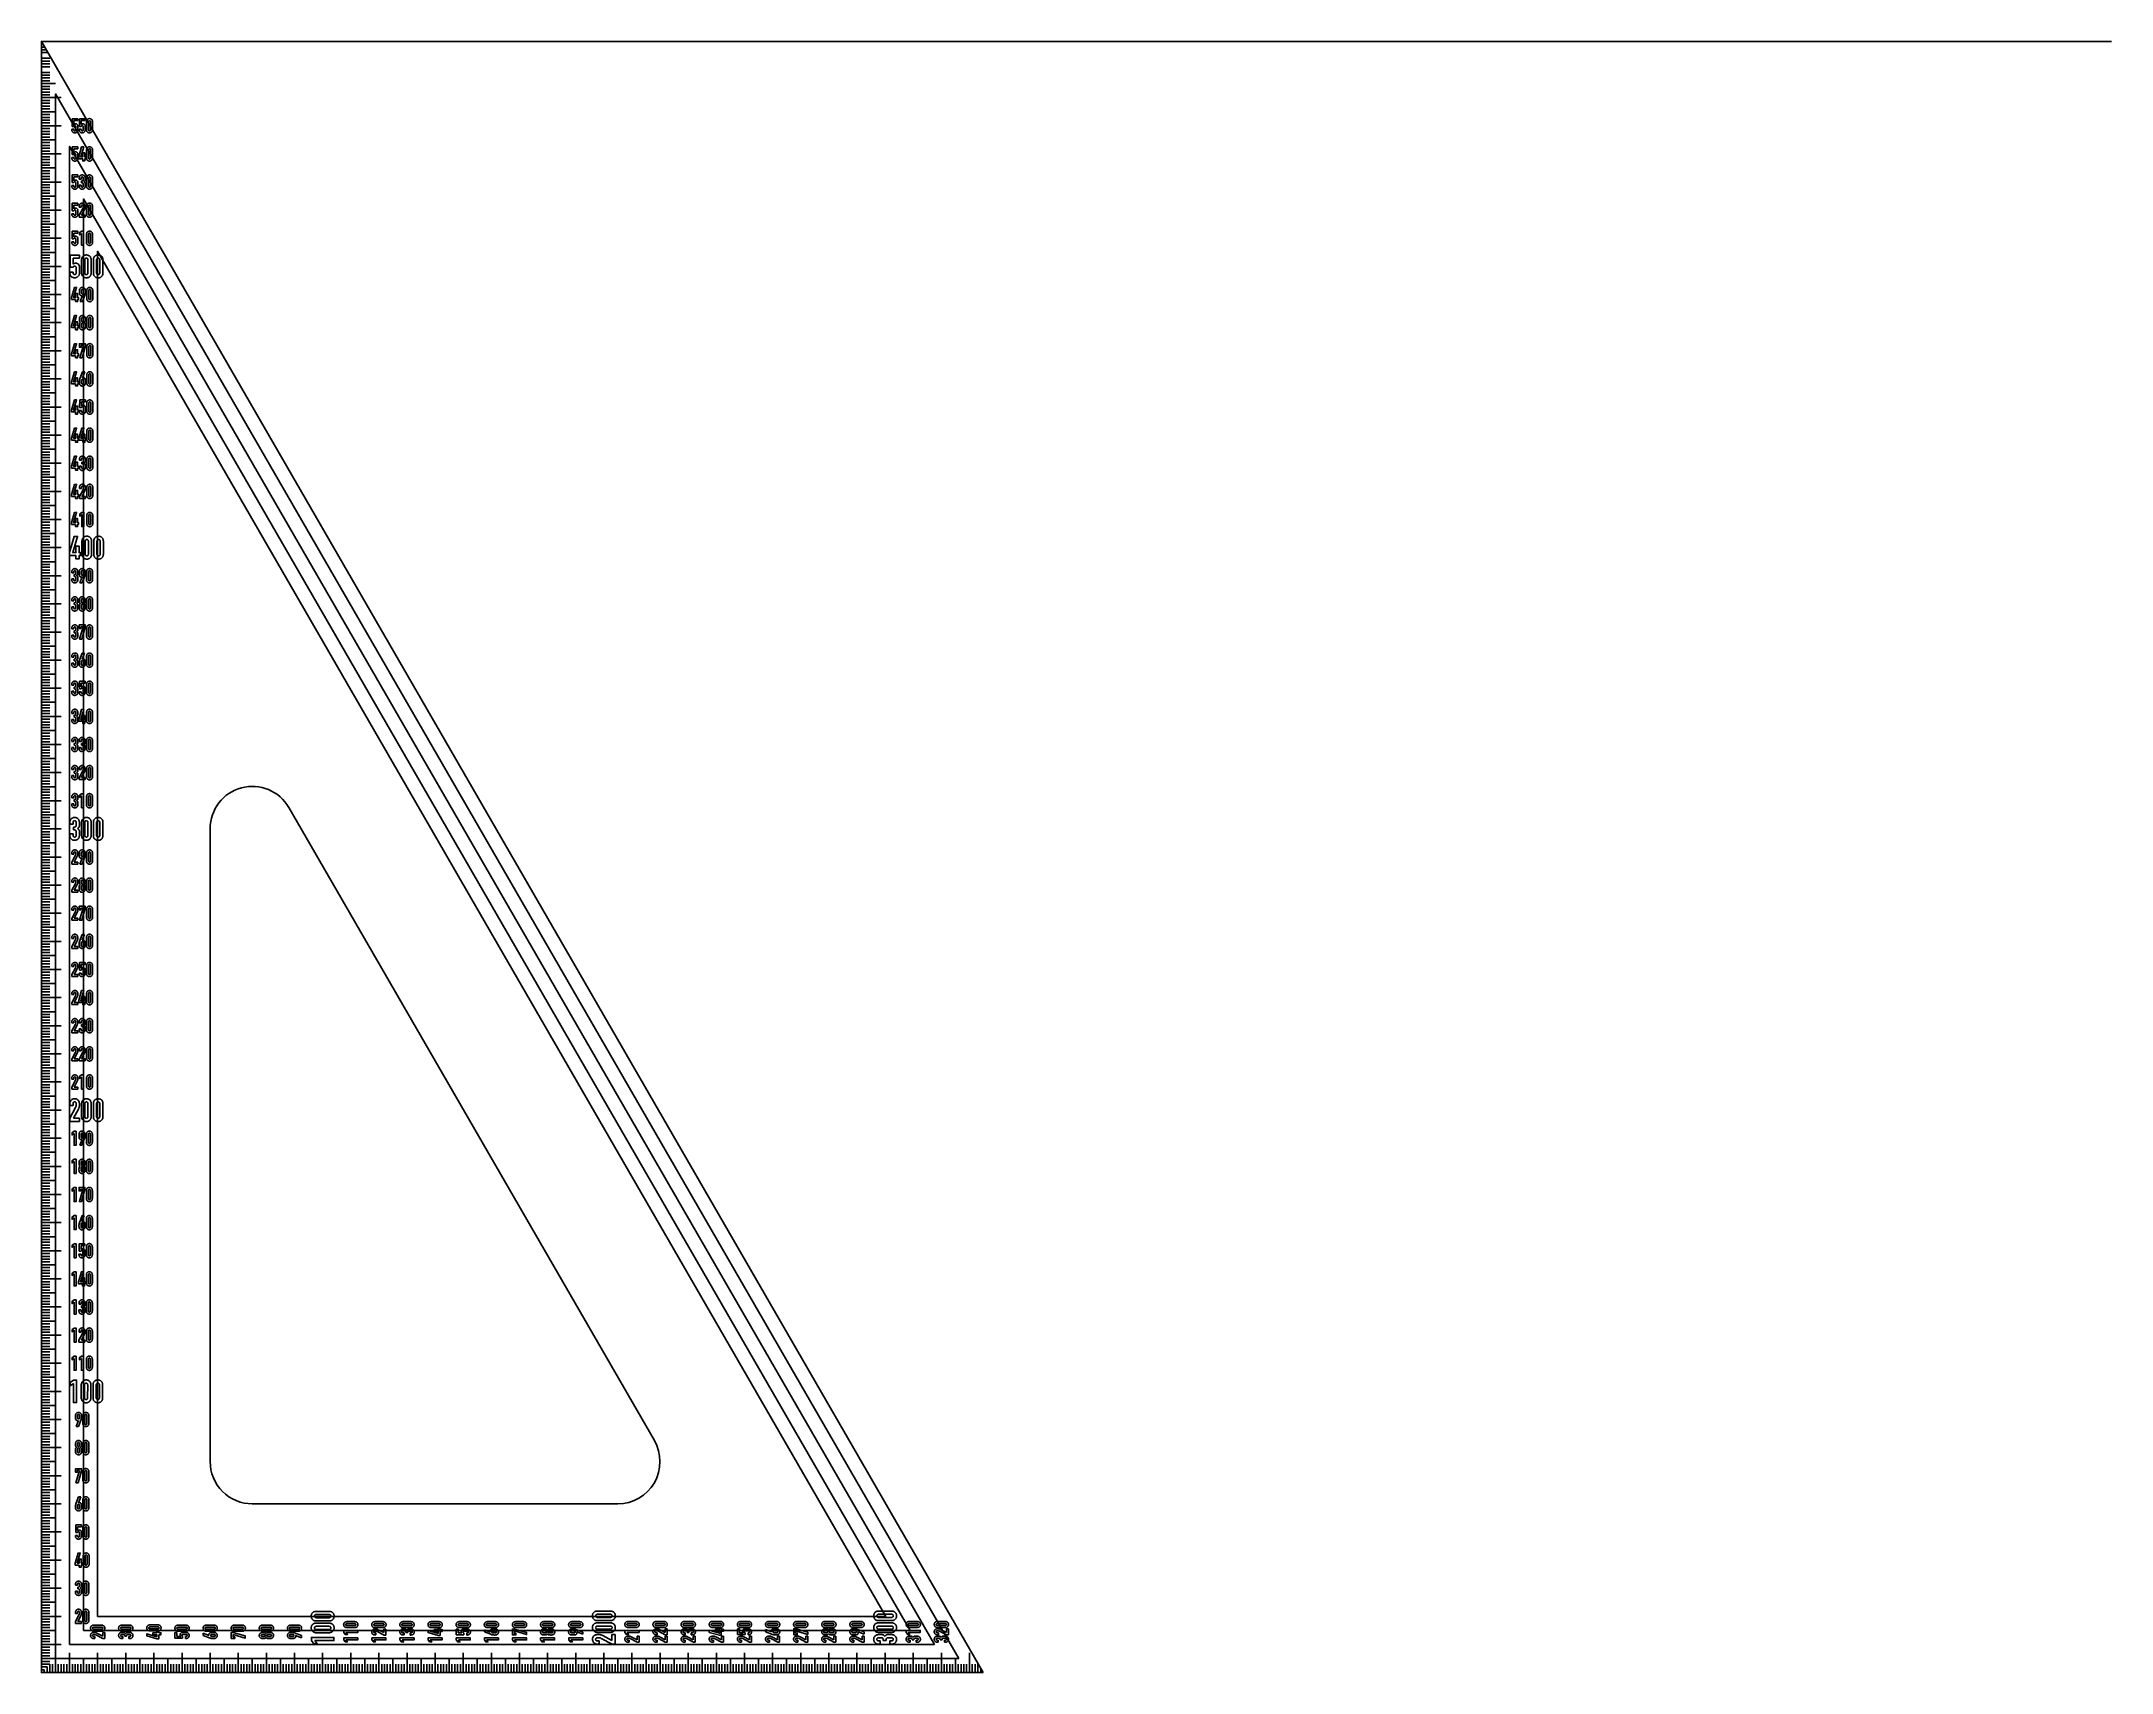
# Model space of a CAD drawing. Header units: millimetres. Extents: x 0 to 736, y 0 to 580.
import ezdxf

# ---------------------------------------------------------------- set-up
doc = ezdxf.new("R2010")
doc.units = ezdxf.units.MM
doc.layers.get('0').update_dxf_attribs({"linetype": 'CONTINUOUS'})

msp = doc.modelspace()

# ---------------------------------------------------------------- linework, layer by layer
for p, q in [((0, 580), (736.12, 580)), ((0, 579), (0.58, 579)), ((0, 578), (1.15, 578)), ((0, 577), (1.73, 577)), ((0, 576), (2.31, 576)), ((0, 574), (3, 574)), ((0, 573), (3, 573)), ((0, 572), (3, 572)), ((0, 571), (3, 571)), ((0, 569), (3, 569)), ((0, 568), (3, 568)), ((0, 567), (3, 567)), ((0, 566), (3, 566)), ((0, 565), (5, 565)), ((0, 564), (3, 564)), ((0, 563), (3, 563)), ((0, 562), (3, 562)), ((0, 561), (3, 561)), ((0, 560), (7, 560)), ((0, 559), (3, 559)), ((0, 558), (3, 558)), ((0, 557), (3, 557)), ((0, 556), (3, 556)), ((0, 555), (5, 555)), ((0, 554), (3, 554)), ((0, 553), (3, 553)), ((10.9, 549.8), (10.91, 552.5)), ((10.91, 552.5), (12.96, 552.5)), ((12.96, 552.5), (12.96, 551.82)), ((13.52, 549.8), (13.52, 552.5)), ((13.52, 552.5), (15.57, 552.5)), ((15.57, 552.5), (15.57, 551.82)), ((0, 552), (3, 552)), ((0, 551), (3, 551)), ((0, 550), (7, 550)), ((0, 549), (3, 549)), ((0, 548), (3, 548)), ((0, 547), (3, 547)), ((0, 546), (3, 546)), ((0, 545), (5, 545)), ((10.82, 548.53), (10.82, 548.74)), ((10.82, 548.74), (11.54, 548.74)), ((11.54, 549.8), (10.9, 549.8)), ((12.96, 551.82), (11.54, 551.82)), ((11.54, 551.82), (11.54, 550.48)), ((11.54, 548.74), (11.54, 548.56)), ((12.24, 548.54), (12.24, 549.72)), ((12.95, 549.82), (12.95, 548.53)), ((13.43, 548.53), (13.43, 548.74)), ((13.43, 548.74), (14.15, 548.74)), ((14.15, 549.8), (13.52, 549.8)), ((15.57, 551.82), (14.15, 551.82)), ((14.15, 551.82), (14.15, 550.47)), ((14.15, 548.74), (14.15, 548.56)), ((14.85, 548.54), (14.85, 549.71)), ((15.57, 549.82), (15.57, 548.53)), ((16.04, 548.53), (16.05, 551.46)), ((16.76, 551.46), (16.76, 548.53)), ((17.46, 548.53), (17.46, 551.46)), ((18.18, 551.46), (18.18, 548.53)), ((0, 544), (3, 544)), ((0, 543), (3, 543)), ((0, 542), (3, 542)), ((0, 541), (3, 541)), ((0, 540), (7, 540)), ((0, 539), (3, 539)), ((0, 538), (3, 538)), ((10.82, 538.53), (10.82, 538.74)), ((10.82, 538.74), (11.54, 538.74)), ((10.9, 539.8), (10.91, 542.5)), ((11.54, 539.8), (10.9, 539.8)), ((10.91, 542.5), (12.96, 542.5)), ((12.96, 541.82), (11.54, 541.82)), ((11.54, 541.82), (11.54, 540.48)), ((11.54, 538.74), (11.54, 538.56)), ((12.24, 538.54), (12.24, 539.72)), ((12.95, 539.82), (12.95, 538.53)), ((12.96, 542.5), (12.96, 541.82)), ((16.04, 538.53), (16.05, 541.46)), ((16.76, 541.46), (16.76, 538.53)), ((17.46, 538.53), (17.46, 541.46)), ((18.18, 541.46), (18.18, 538.53)), ((0, 537), (3, 537)), ((0, 536), (3, 536)), ((0, 535), (5, 535)), ((0, 534), (3, 534)), ((0, 533), (3, 533)), ((0, 532), (3, 532)), ((0, 531), (3, 531)), ((10.9, 529.8), (10.91, 532.5)), ((10.91, 532.5), (12.96, 532.5)), ((12.96, 531.82), (11.54, 531.82)), ((11.54, 531.82), (11.54, 530.48)), ((12.96, 532.5), (12.96, 531.82)), ((13.43, 531.06), (13.43, 531.48)), ((14.15, 531.06), (13.43, 531.06)), ((14.15, 531.47), (14.15, 531.06)), ((14.28, 529.76), (14.28, 530.39)), ((14.85, 530.82), (14.85, 531.47)), ((16.04, 528.53), (16.05, 531.46)), ((16.76, 531.46), (16.76, 528.53)), ((17.46, 528.53), (17.46, 531.46)), ((18.18, 531.46), (18.18, 528.53)), ((0, 530), (7, 530)), ((0, 529), (3, 529)), ((0, 528), (3, 528)), ((0, 527), (3, 527)), ((0, 526), (3, 526)), ((0, 525), (5, 525)), ((0, 524), (3, 524)), ((0, 523), (3, 523)), ((10.82, 528.53), (10.82, 528.74)), ((10.82, 528.74), (11.54, 528.74)), ((11.54, 529.8), (10.9, 529.8)), ((11.54, 528.74), (11.54, 528.56)), ((12.24, 528.54), (12.24, 529.72)), ((12.95, 529.82), (12.95, 528.53)), ((13.43, 528.52), (13.43, 528.93)), ((13.43, 528.93), (14.15, 528.93)), ((14.15, 528.93), (14.15, 528.56)), ((14.85, 528.57), (14.85, 529.29)), ((0, 522), (3, 522)), ((0, 521), (3, 521)), ((0, 520), (7, 520)), ((0, 519), (3, 519)), ((0, 518), (3, 518)), ((0, 517), (3, 517)), ((0, 516), (3, 516)), ((10.82, 518.53), (10.82, 518.74)), ((10.82, 518.74), (11.54, 518.74)), ((10.9, 519.8), (10.91, 522.5)), ((11.54, 519.8), (10.9, 519.8)), ((10.91, 522.5), (12.96, 522.5)), ((12.96, 521.82), (11.54, 521.82)), ((11.54, 521.82), (11.54, 520.48)), ((11.54, 518.74), (11.54, 518.56)), ((12.24, 518.54), (12.24, 519.72)), ((12.95, 519.82), (12.95, 518.53)), ((12.96, 522.5), (12.96, 521.82)), ((13.43, 521.06), (13.43, 521.45)), ((14.15, 521.06), (13.43, 521.06)), ((13.43, 518.17), (14.73, 520.61)), ((13.43, 517.5), (13.43, 518.17)), ((15.57, 517.5), (13.43, 517.5)), ((14.15, 521.46), (14.15, 521.06)), ((15.33, 520.24), (14.27, 518.21)), ((14.27, 518.21), (15.57, 518.21)), ((15.57, 518.21), (15.57, 517.5)), ((16.04, 518.53), (16.05, 521.46)), ((16.76, 521.46), (16.76, 518.53)), ((17.46, 518.53), (17.46, 521.46)), ((18.18, 521.46), (18.18, 518.53)), ((0, 515), (5, 515)), ((0, 514), (3, 514)), ((0, 513), (3, 513)), ((0, 512), (3, 512)), ((0, 511), (3, 511)), ((0, 510), (7, 510)), ((0, 509), (3, 509)), ((0, 508), (3, 508)), ((10.82, 508.53), (10.82, 508.74)), ((10.82, 508.74), (11.54, 508.74)), ((10.9, 509.8), (10.91, 512.5)), ((11.54, 509.8), (10.9, 509.8)), ((10.91, 512.5), (12.96, 512.5)), ((12.96, 511.82), (11.54, 511.82)), ((11.54, 511.82), (11.54, 510.48)), ((11.54, 508.74), (11.54, 508.56)), ((12.24, 508.54), (12.24, 509.72)), ((12.95, 509.82), (12.95, 508.53)), ((12.96, 512.5), (12.96, 511.82)), ((16.04, 508.53), (16.05, 511.46)), ((16.76, 511.46), (16.76, 508.53)), ((17.46, 508.53), (17.46, 511.46)), ((18.18, 511.46), (18.18, 508.53)), ((0, 507), (3, 507)), ((0, 506), (3, 506)), ((0, 505), (5, 505)), ((0, 504), (3, 504)), ((0, 503), (3, 503)), ((0, 502), (3, 502)), ((0, 501), (3, 501)), ((10.25, 499.69), (10.25, 504)), ((10.25, 504), (13.53, 504)), ((13.53, 502.92), (11.26, 502.92)), ((11.26, 502.92), (11.26, 500.76)), ((13.53, 504), (13.53, 502.92)), ((14.29, 497.65), (14.29, 502.35)), ((15.44, 502.34), (15.44, 497.65)), ((16.56, 497.65), (16.56, 502.34)), ((17.71, 502.34), (17.71, 497.65)), ((18.47, 497.65), (18.47, 502.34)), ((19.62, 502.34), (19.62, 497.64)), ((20.74, 497.64), (20.74, 502.34)), ((21.89, 502.34), (21.89, 497.64)), ((0, 500), (7, 500)), ((0, 499), (3, 499)), ((0, 498), (3, 498)), ((0, 497), (3, 497)), ((0, 496), (3, 496)), ((0, 495), (5, 495)), ((0, 494), (3, 494)), ((10.11, 497.65), (10.11, 497.99)), ((10.11, 497.99), (11.26, 497.99)), ((11.26, 499.69), (10.25, 499.69)), ((11.26, 497.99), (11.26, 497.7)), ((12.38, 497.67), (12.38, 499.55)), ((13.53, 499.72), (13.53, 497.65)), ((0, 493), (3, 493)), ((0, 492), (3, 492)), ((0, 491), (3, 491)), ((0, 490), (7, 490)), ((0, 489), (3, 489)), ((0, 488), (3, 488)), ((0, 487), (3, 487)), ((0, 486), (3, 486)), ((13.78, 487.5), (14.59, 489.6)), ((14.58, 487.5), (13.78, 487.5)), ((14.24, 491.46), (14.24, 490.54)), ((15.52, 490.01), (14.58, 487.5)), ((14.59, 489.6), (14.58, 489.61)), ((14.94, 490.54), (14.94, 491.46)), ((16.13, 488.53), (16.13, 491.46)), ((16.85, 491.46), (16.85, 488.53)), ((17.55, 488.53), (17.55, 491.46)), ((18.27, 491.46), (18.27, 488.53)), ((0, 485), (5, 485)), ((0, 484), (3, 484)), ((0, 483), (3, 483)), ((0, 482), (3, 482)), ((0, 481), (3, 481)), ((0, 480), (7, 480)), ((0, 479), (3, 479)), ((14.24, 481.47), (14.24, 480.74)), ((14.24, 479.5), (14.24, 478.52)), ((14.94, 480.74), (14.94, 481.47)), ((14.94, 478.52), (14.94, 479.5)), ((16.13, 478.53), (16.13, 481.46)), ((16.85, 481.46), (16.85, 478.53)), ((17.55, 478.53), (17.55, 481.46)), ((18.27, 481.46), (18.27, 478.53)), ((0, 478), (3, 478)), ((0, 477), (3, 477)), ((0, 476), (3, 476)), ((0, 475), (5, 475)), ((0, 474), (3, 474)), ((0, 473), (3, 473)), ((0, 472), (3, 472)), ((16.13, 468.53), (16.13, 471.46)), ((16.85, 471.46), (16.85, 468.53)), ((17.55, 468.53), (17.55, 471.46)), ((18.27, 471.46), (18.27, 468.53)), ((0, 471), (3, 471)), ((0, 470), (7, 470)), ((0, 469), (3, 469)), ((0, 468), (3, 468)), ((0, 467), (3, 467)), ((0, 466), (3, 466)), ((0, 465), (5, 465)), ((0, 464), (3, 464)), ((0, 463), (3, 463)), ((0, 462), (3, 462)), ((0, 461), (3, 461)), ((0, 460), (7, 460)), ((0, 459), (3, 459)), ((0, 458), (3, 458)), ((0, 457), (3, 457)), ((13.65, 459.98), (14.6, 462.5)), ((14.24, 459.46), (14.24, 458.53)), ((15.4, 462.5), (14.58, 460.4)), ((14.58, 460.4), (14.6, 460.38)), ((14.6, 462.5), (15.4, 462.5)), ((14.94, 458.53), (14.94, 459.45)), ((16.13, 458.53), (16.13, 461.46)), ((16.85, 461.46), (16.85, 458.53)), ((17.55, 458.53), (17.55, 461.46)), ((18.27, 461.46), (18.27, 458.53)), ((0, 456), (3, 456)), ((0, 455), (5, 455)), ((0, 454), (3, 454)), ((0, 453), (3, 453)), ((0, 452), (3, 452)), ((0, 451), (3, 451)), ((0, 450), (7, 450)), ((13.6, 449.8), (13.61, 452.5)), ((14.24, 449.8), (13.6, 449.8)), ((13.61, 452.5), (15.66, 452.5)), ((15.66, 451.82), (14.24, 451.82)), ((14.24, 451.82), (14.24, 450.47)), ((14.94, 448.54), (14.94, 449.71)), ((15.65, 449.82), (15.65, 448.53)), ((15.66, 452.5), (15.66, 451.82)), ((16.13, 448.53), (16.13, 451.46)), ((16.85, 451.46), (16.85, 448.53)), ((17.55, 448.53), (17.55, 451.46)), ((18.27, 451.46), (18.27, 448.53)), ((0, 449), (3, 449)), ((0, 448), (3, 448)), ((0, 447), (3, 447)), ((0, 446), (3, 446)), ((0, 445), (5, 445)), ((0, 444), (3, 444)), ((0, 443), (3, 443)), ((0, 442), (3, 442)), ((13.52, 448.53), (13.52, 448.74)), ((13.52, 448.74), (14.24, 448.74)), ((14.24, 448.74), (14.24, 448.56)), ((0, 441), (3, 441)), ((0, 440), (7, 440)), ((0, 439), (3, 439)), ((0, 438), (3, 438)), ((0, 437), (3, 437)), ((0, 436), (3, 436)), ((0, 435), (5, 435)), ((16.13, 438.53), (16.13, 441.46)), ((16.85, 441.46), (16.85, 438.53)), ((17.55, 438.53), (17.55, 441.46)), ((18.27, 441.46), (18.27, 438.53)), ((0, 434), (3, 434)), ((0, 433), (3, 433)), ((0, 432), (3, 432)), ((0, 431), (3, 431)), ((0, 430), (7, 430)), ((0, 429), (3, 429)), ((0, 428), (3, 428)), ((0, 427), (3, 427)), ((13.52, 431.06), (13.52, 431.48)), ((14.24, 431.06), (13.52, 431.06)), ((13.52, 428.52), (13.52, 428.93)), ((13.52, 428.93), (14.24, 428.93)), ((14.24, 431.47), (14.24, 431.06)), ((14.24, 428.93), (14.24, 428.56)), ((14.37, 429.76), (14.37, 430.39)), ((14.94, 430.82), (14.94, 431.47)), ((14.94, 428.57), (14.94, 429.29)), ((16.13, 428.53), (16.13, 431.46)), ((16.85, 431.46), (16.85, 428.53)), ((17.55, 428.53), (17.55, 431.46)), ((18.27, 431.46), (18.27, 428.53)), ((0, 426), (3, 426)), ((0, 425), (5, 425)), ((0, 424), (3, 424)), ((0, 423), (3, 423)), ((0, 422), (3, 422)), ((0, 421), (3, 421)), ((0, 420), (7, 420)), ((13.52, 421.06), (13.52, 421.45)), ((14.24, 421.06), (13.52, 421.06)), ((13.52, 418.17), (14.81, 420.61)), ((14.24, 421.46), (14.24, 421.06)), ((15.42, 420.24), (14.36, 418.21)), ((16.13, 418.53), (16.13, 421.46)), ((16.85, 421.46), (16.85, 418.53)), ((17.55, 418.53), (17.55, 421.46)), ((18.27, 421.46), (18.27, 418.53)), ((0, 419), (3, 419)), ((0, 418), (3, 418)), ((0, 417), (3, 417)), ((0, 416), (3, 416)), ((0, 415), (5, 415)), ((0, 414), (3, 414)), ((0, 413), (3, 413)), ((13.52, 417.5), (13.52, 418.17)), ((15.65, 417.5), (13.52, 417.5)), ((14.36, 418.21), (15.65, 418.21)), ((15.65, 418.21), (15.65, 417.5)), ((0, 412), (3, 412)), ((0, 411), (3, 411)), ((0, 410), (7, 410)), ((0, 409), (3, 409)), ((0, 408), (3, 408)), ((0, 407), (3, 407)), ((0, 406), (3, 406)), ((0, 405), (5, 405)), ((16.13, 408.53), (16.13, 411.46)), ((16.85, 411.46), (16.85, 408.53)), ((17.55, 408.53), (17.55, 411.46)), ((18.27, 411.46), (18.27, 408.53)), ((0, 404), (3, 404)), ((0, 403), (3, 403)), ((0, 402), (3, 402)), ((0, 401), (3, 401)), ((0, 400), (7, 400)), ((0, 399), (3, 399)), ((0, 398), (3, 398)), ((14.43, 397.65), (14.43, 402.35)), ((15.58, 402.34), (15.58, 397.65)), ((16.7, 397.65), (16.7, 402.34)), ((17.85, 402.34), (17.85, 397.65)), ((18.61, 397.65), (18.61, 402.34)), ((19.76, 402.34), (19.76, 397.64)), ((20.88, 397.64), (20.88, 402.34)), ((22.03, 402.34), (22.03, 397.64)), ((0, 397), (3, 397)), ((0, 396), (3, 396)), ((0, 395), (5, 395)), ((0, 394), (3, 394)), ((0, 393), (3, 393)), ((0, 392), (3, 392)), ((0, 391), (3, 391)), ((10.82, 391.07), (10.82, 391.48)), ((11.54, 391.07), (10.82, 391.07)), ((11.54, 391.47), (11.54, 391.07)), ((11.67, 389.76), (11.67, 390.39)), ((12.24, 390.83), (12.24, 391.47)), ((14.15, 391.46), (14.15, 390.54)), ((14.85, 390.54), (14.85, 391.46)), ((16.04, 388.53), (16.05, 391.46)), ((16.76, 391.46), (16.76, 388.53)), ((17.46, 388.53), (17.46, 391.46)), ((18.18, 391.46), (18.18, 388.53)), ((0, 390), (7, 390)), ((0, 389), (3, 389)), ((0, 388), (3, 388)), ((0, 387), (3, 387)), ((0, 386), (3, 386)), ((0, 385), (5, 385)), ((0, 384), (3, 384)), ((0, 383), (3, 383)), ((10.82, 388.52), (10.82, 388.93)), ((10.82, 388.93), (11.54, 388.93)), ((11.54, 388.93), (11.54, 388.56)), ((12.24, 388.57), (12.24, 389.29)), ((13.69, 387.5), (14.51, 389.6)), ((14.49, 387.5), (13.69, 387.5)), ((15.43, 390.01), (14.49, 387.5)), ((14.51, 389.6), (14.49, 389.61)), ((0, 382), (3, 382)), ((0, 381), (3, 381)), ((0, 380), (7, 380)), ((0, 379), (3, 379)), ((0, 378), (3, 378)), ((0, 377), (3, 377)), ((0, 376), (3, 376)), ((10.82, 381.07), (10.82, 381.48)), ((11.54, 381.07), (10.82, 381.07)), ((10.82, 378.52), (10.82, 378.93)), ((10.82, 378.93), (11.54, 378.93)), ((11.54, 381.47), (11.54, 381.07)), ((11.54, 378.93), (11.54, 378.56)), ((11.67, 379.76), (11.67, 380.39)), ((12.24, 380.83), (12.24, 381.47)), ((12.24, 378.57), (12.24, 379.29)), ((14.15, 381.47), (14.15, 380.74)), ((14.15, 379.5), (14.15, 378.52)), ((14.85, 380.74), (14.85, 381.47)), ((14.85, 378.52), (14.85, 379.5)), ((16.04, 378.53), (16.05, 381.46)), ((16.76, 381.46), (16.76, 378.53)), ((17.46, 378.53), (17.46, 381.46)), ((18.18, 381.46), (18.18, 378.53)), ((0, 375), (5, 375)), ((0, 374), (3, 374)), ((0, 373), (3, 373)), ((0, 372), (3, 372)), ((0, 371), (3, 371)), ((0, 370), (7, 370)), ((0, 369), (3, 369)), ((10.82, 371.07), (10.82, 371.48)), ((11.54, 371.07), (10.82, 371.07)), ((10.82, 368.52), (10.82, 368.93)), ((10.82, 368.93), (11.54, 368.93)), ((11.54, 371.47), (11.54, 371.07)), ((11.54, 368.93), (11.54, 368.56)), ((11.67, 369.76), (11.67, 370.39)), ((12.24, 370.83), (12.24, 371.47)), ((12.24, 368.57), (12.24, 369.29)), ((16.04, 368.53), (16.05, 371.46)), ((16.76, 371.46), (16.76, 368.53)), ((17.46, 368.53), (17.46, 371.46)), ((18.18, 371.46), (18.18, 368.53)), ((0, 368), (3, 368)), ((0, 367), (3, 367)), ((0, 366), (3, 366)), ((0, 365), (5, 365)), ((0, 364), (3, 364)), ((0, 363), (3, 363)), ((0, 362), (3, 362)), ((0, 361), (3, 361)), ((10.82, 361.07), (10.82, 361.48)), ((11.54, 361.07), (10.82, 361.07)), ((11.54, 361.47), (11.54, 361.07)), ((12.24, 360.83), (12.24, 361.47)), ((13.57, 359.98), (14.51, 362.5)), ((15.31, 362.5), (14.49, 360.4)), ((14.51, 362.5), (15.31, 362.5)), ((16.04, 358.53), (16.05, 361.46)), ((16.76, 361.46), (16.76, 358.53)), ((17.46, 358.53), (17.46, 361.46)), ((18.18, 361.46), (18.18, 358.53)), ((0, 360), (7, 360)), ((0, 359), (3, 359)), ((0, 358), (3, 358)), ((0, 357), (3, 357)), ((0, 356), (3, 356)), ((0, 355), (5, 355)), ((0, 354), (3, 354)), ((10.82, 358.52), (10.82, 358.93)), ((10.82, 358.93), (11.54, 358.93)), ((11.54, 358.93), (11.54, 358.56)), ((11.67, 359.76), (11.67, 360.39)), ((12.24, 358.57), (12.24, 359.29)), ((14.15, 359.46), (14.15, 358.53)), ((14.49, 360.4), (14.51, 360.38)), ((14.85, 358.53), (14.85, 359.46)), ((0, 353), (3, 353)), ((0, 352), (3, 352)), ((0, 351), (3, 351)), ((0, 350), (7, 350)), ((0, 349), (3, 349)), ((0, 348), (3, 348)), ((0, 347), (3, 347)), ((0, 346), (3, 346)), ((10.82, 351.07), (10.82, 351.48)), ((11.54, 351.07), (10.82, 351.07)), ((10.82, 348.52), (10.82, 348.93)), ((10.82, 348.93), (11.54, 348.93)), ((11.54, 351.47), (11.54, 351.07)), ((11.54, 348.93), (11.54, 348.56)), ((11.67, 349.76), (11.67, 350.39)), ((12.24, 350.83), (12.24, 351.47)), ((12.24, 348.57), (12.24, 349.29)), ((13.43, 348.53), (13.43, 348.74)), ((13.43, 348.74), (14.15, 348.74)), ((13.52, 349.8), (13.52, 352.5)), ((13.52, 352.5), (15.57, 352.5)), ((14.15, 349.8), (13.52, 349.8)), ((15.57, 351.82), (14.15, 351.82)), ((14.15, 351.82), (14.15, 350.47)), ((14.15, 348.74), (14.15, 348.56)), ((14.85, 348.54), (14.85, 349.71)), ((15.57, 352.5), (15.57, 351.82)), ((15.57, 349.82), (15.57, 348.53)), ((16.04, 348.53), (16.05, 351.46)), ((16.76, 351.46), (16.76, 348.53)), ((17.46, 348.53), (17.46, 351.46)), ((18.18, 351.46), (18.18, 348.53)), ((0, 345), (5, 345)), ((0, 344), (3, 344)), ((0, 343), (3, 343)), ((0, 342), (3, 342)), ((0, 341), (3, 341)), ((0, 340), (7, 340)), ((0, 339), (3, 339)), ((10.82, 341.07), (10.82, 341.48)), ((11.54, 341.07), (10.82, 341.07)), ((10.82, 338.52), (10.82, 338.93)), ((10.82, 338.93), (11.54, 338.93)), ((11.54, 341.47), (11.54, 341.07)), ((11.54, 338.93), (11.54, 338.56)), ((11.67, 339.76), (11.67, 340.39)), ((12.24, 340.83), (12.24, 341.47)), ((12.24, 338.57), (12.24, 339.29)), ((16.04, 338.53), (16.05, 341.46)), ((16.76, 341.46), (16.76, 338.53)), ((17.46, 338.53), (17.46, 341.46)), ((18.18, 341.46), (18.18, 338.53)), ((0, 338), (3, 338)), ((0, 337), (3, 337)), ((0, 336), (3, 336)), ((0, 335), (5, 335)), ((0, 334), (3, 334)), ((0, 333), (3, 333)), ((0, 332), (3, 332)), ((10.82, 331.07), (10.82, 331.48)), ((11.54, 331.47), (11.54, 331.07)), ((12.24, 330.83), (12.24, 331.47)), ((13.43, 331.06), (13.43, 331.48)), ((14.15, 331.47), (14.15, 331.06)), ((14.85, 330.82), (14.85, 331.47)), ((16.04, 328.53), (16.05, 331.46)), ((16.76, 331.46), (16.76, 328.53)), ((17.46, 328.53), (17.46, 331.46)), ((18.18, 331.46), (18.18, 328.53)), ((0, 331), (3, 331)), ((0, 330), (7, 330)), ((0, 329), (3, 329)), ((0, 328), (3, 328)), ((0, 327), (3, 327)), ((0, 326), (3, 326)), ((0, 325), (5, 325)), ((0, 324), (3, 324)), ((11.54, 331.07), (10.82, 331.07)), ((10.82, 328.52), (10.82, 328.93)), ((10.82, 328.93), (11.54, 328.93)), ((11.54, 328.93), (11.54, 328.56)), ((11.67, 329.76), (11.67, 330.39)), ((12.24, 328.57), (12.24, 329.29)), ((14.15, 331.06), (13.43, 331.06)), ((13.43, 328.52), (13.43, 328.93)), ((13.43, 328.93), (14.15, 328.93)), ((14.15, 328.93), (14.15, 328.56)), ((14.28, 329.76), (14.28, 330.39)), ((14.85, 328.57), (14.85, 329.29)), ((0, 323), (3, 323)), ((0, 322), (3, 322)), ((0, 321), (3, 321)), ((0, 320), (7, 320)), ((0, 319), (3, 319)), ((0, 318), (3, 318)), ((0, 317), (3, 317)), ((10.82, 321.07), (10.82, 321.48)), ((11.54, 321.07), (10.82, 321.07)), ((10.82, 318.52), (10.82, 318.93)), ((10.82, 318.93), (11.54, 318.93)), ((11.54, 321.47), (11.54, 321.07)), ((11.54, 318.93), (11.54, 318.56)), ((11.67, 319.76), (11.67, 320.39)), ((12.24, 320.83), (12.24, 321.47)), ((12.24, 318.57), (12.24, 319.29)), ((13.43, 321.06), (13.43, 321.45)), ((14.15, 321.06), (13.43, 321.06)), ((13.43, 318.17), (14.73, 320.61)), ((13.43, 317.5), (13.43, 318.17)), ((15.57, 317.5), (13.43, 317.5)), ((14.15, 321.46), (14.15, 321.06)), ((15.33, 320.24), (14.27, 318.21)), ((14.27, 318.21), (15.57, 318.21)), ((15.57, 318.21), (15.57, 317.5)), ((16.04, 318.53), (16.05, 321.46)), ((16.76, 321.46), (16.76, 318.53)), ((17.46, 318.53), (17.46, 321.46)), ((18.18, 321.46), (18.18, 318.53)), ((0, 316), (3, 316)), ((0, 315), (5, 315)), ((0, 314), (3, 314)), ((0, 313), (3, 313)), ((0, 312), (3, 312)), ((0, 311), (3, 311)), ((0, 310), (7, 310)), ((10.82, 311.07), (10.82, 311.48)), ((11.54, 311.07), (10.82, 311.07)), ((11.54, 311.47), (11.54, 311.07)), ((11.67, 309.76), (11.67, 310.39)), ((12.24, 310.83), (12.24, 311.47)), ((12.24, 308.57), (12.24, 309.29)), ((16.04, 308.53), (16.05, 311.46)), ((16.76, 311.46), (16.76, 308.53)), ((17.46, 308.53), (17.46, 311.46)), ((18.18, 311.46), (18.18, 308.53)), ((0, 309), (3, 309)), ((0, 308), (3, 308)), ((0, 307), (3, 307)), ((0, 306), (3, 306)), ((0, 305), (5, 305)), ((0, 304), (3, 304)), ((0, 303), (3, 303)), ((0, 302), (3, 302)), ((10.11, 301.71), (10.11, 302.37)), ((10.82, 308.52), (10.82, 308.93)), ((10.82, 308.93), (11.54, 308.93)), ((11.26, 302.36), (11.26, 301.71)), ((11.54, 308.93), (11.54, 308.56)), ((12.38, 301.32), (12.38, 302.36)), ((14.29, 297.65), (14.29, 302.35)), ((15.44, 302.34), (15.44, 297.65)), ((16.56, 297.65), (16.56, 302.34)), ((17.71, 302.34), (17.71, 297.65)), ((18.47, 297.65), (18.47, 302.34)), ((19.62, 302.34), (19.62, 297.64)), ((20.74, 297.64), (20.74, 302.34)), ((21.89, 302.34), (21.89, 297.64)), ((0, 301), (3, 301)), ((0, 300), (7, 300)), ((0, 299), (3, 299)), ((0, 298), (3, 298)), ((0, 297), (3, 297)), ((0, 296), (3, 296)), ((0, 295), (5, 295)), ((11.26, 301.71), (10.11, 301.71)), ((10.11, 297.64), (10.11, 298.29)), ((10.11, 298.29), (11.26, 298.29)), ((11.26, 298.29), (11.26, 297.7)), ((11.47, 299.62), (11.47, 300.63)), ((12.38, 297.72), (12.38, 298.86)), ((0, 294), (3, 294)), ((0, 293), (3, 293)), ((0, 292), (3, 292)), ((0, 291), (3, 291)), ((0, 290), (7, 290)), ((0, 289), (3, 289)), ((0, 288), (3, 288)), ((10.82, 291.06), (10.82, 291.45)), ((11.54, 291.06), (10.82, 291.06)), ((10.82, 288.17), (12.11, 290.61)), ((10.82, 287.5), (10.82, 288.17)), ((12.95, 287.5), (10.82, 287.5)), ((11.54, 291.47), (11.54, 291.06)), ((12.72, 290.24), (11.66, 288.21)), ((11.66, 288.21), (12.95, 288.21)), ((12.95, 288.21), (12.95, 287.5)), ((13.69, 287.5), (14.51, 289.6)), ((14.49, 287.5), (13.69, 287.5)), ((14.15, 291.46), (14.15, 290.54)), ((15.43, 290.01), (14.49, 287.5)), ((14.51, 289.6), (14.49, 289.61)), ((14.85, 290.54), (14.85, 291.46)), ((16.04, 288.53), (16.05, 291.46)), ((16.76, 291.46), (16.76, 288.53)), ((17.46, 288.53), (17.46, 291.46)), ((18.18, 291.46), (18.18, 288.53)), ((0, 287), (3, 287)), ((0, 286), (3, 286)), ((0, 285), (5, 285)), ((0, 284), (3, 284)), ((0, 283), (3, 283)), ((0, 282), (3, 282)), ((0, 281), (3, 281)), ((0, 280), (7, 280)), ((10.82, 281.06), (10.82, 281.45)), ((11.54, 281.06), (10.82, 281.06)), ((10.82, 278.17), (12.11, 280.61)), ((11.54, 281.47), (11.54, 281.06)), ((12.72, 280.24), (11.66, 278.21)), ((14.15, 281.47), (14.15, 280.74)), ((14.85, 280.74), (14.85, 281.47)), ((16.04, 278.53), (16.05, 281.46)), ((16.76, 281.46), (16.76, 278.53)), ((17.46, 278.53), (17.46, 281.46)), ((18.18, 281.46), (18.18, 278.53)), ((0, 279), (3, 279)), ((0, 278), (3, 278)), ((0, 277), (3, 277)), ((0, 276), (3, 276)), ((0, 275), (5, 275)), ((0, 274), (3, 274)), ((0, 273), (3, 273)), ((10.82, 277.5), (10.82, 278.17)), ((12.95, 277.5), (10.82, 277.5)), ((11.66, 278.21), (12.95, 278.21)), ((12.95, 278.21), (12.95, 277.5)), ((14.15, 279.5), (14.15, 278.52)), ((14.85, 278.52), (14.85, 279.5)), ((0, 272), (3, 272)), ((0, 271), (3, 271)), ((0, 270), (7, 270)), ((0, 269), (3, 269)), ((0, 268), (3, 268)), ((0, 267), (3, 267)), ((0, 266), (3, 266)), ((10.82, 271.06), (10.82, 271.45)), ((11.54, 271.06), (10.82, 271.06)), ((10.82, 268.17), (12.11, 270.61)), ((10.82, 267.5), (10.82, 268.17)), ((12.95, 267.5), (10.82, 267.5)), ((11.54, 271.47), (11.54, 271.06)), ((12.72, 270.24), (11.66, 268.21)), ((11.66, 268.21), (12.95, 268.21)), ((12.95, 268.21), (12.95, 267.5)), ((16.04, 268.53), (16.05, 271.46)), ((16.76, 271.46), (16.76, 268.53)), ((17.46, 268.53), (17.46, 271.46)), ((18.18, 271.46), (18.18, 268.53)), ((0, 265), (5, 265)), ((0, 264), (3, 264)), ((0, 263), (3, 263)), ((0, 262), (3, 262)), ((0, 261), (3, 261)), ((0, 260), (7, 260)), ((0, 259), (3, 259)), ((0, 258), (3, 258)), ((10.82, 261.06), (10.82, 261.45)), ((11.54, 261.06), (10.82, 261.06)), ((10.82, 258.17), (12.11, 260.61)), ((10.82, 257.5), (10.82, 258.17)), ((11.54, 261.47), (11.54, 261.06)), ((12.72, 260.24), (11.66, 258.21)), ((11.66, 258.21), (12.95, 258.21)), ((12.95, 258.21), (12.95, 257.5)), ((13.57, 259.98), (14.51, 262.5)), ((14.15, 259.46), (14.15, 258.53)), ((15.31, 262.5), (14.49, 260.4)), ((14.49, 260.4), (14.51, 260.38)), ((14.51, 262.5), (15.31, 262.5)), ((14.85, 258.53), (14.85, 259.46)), ((16.04, 258.53), (16.05, 261.46)), ((16.76, 261.46), (16.76, 258.53)), ((17.46, 258.53), (17.46, 261.46)), ((18.18, 261.46), (18.18, 258.53)), ((0, 257), (3, 257)), ((0, 256), (3, 256)), ((0, 255), (5, 255)), ((0, 254), (3, 254)), ((0, 253), (3, 253)), ((0, 252), (3, 252)), ((0, 251), (3, 251)), ((12.95, 257.5), (10.82, 257.5)), ((10.82, 251.06), (10.82, 251.45)), ((11.54, 251.06), (10.82, 251.06)), ((10.82, 248.17), (12.11, 250.61)), ((11.54, 251.47), (11.54, 251.06)), ((13.52, 249.8), (13.52, 252.5)), ((13.52, 252.5), (15.57, 252.5)), ((15.57, 251.82), (14.15, 251.82)), ((14.15, 251.82), (14.15, 250.47)), ((15.57, 252.5), (15.57, 251.82)), ((16.04, 248.53), (16.05, 251.46)), ((16.76, 251.46), (16.76, 248.53)), ((17.46, 248.53), (17.46, 251.46)), ((18.18, 251.46), (18.18, 248.53)), ((0, 250), (7, 250)), ((0, 249), (3, 249)), ((0, 248), (3, 248)), ((0, 247), (3, 247)), ((0, 246), (3, 246)), ((0, 245), (5, 245)), ((0, 244), (3, 244)), ((0, 243), (3, 243)), ((10.82, 247.5), (10.82, 248.17)), ((12.95, 247.5), (10.82, 247.5)), ((12.72, 250.24), (11.66, 248.21)), ((11.66, 248.21), (12.95, 248.21)), ((12.95, 248.21), (12.95, 247.5)), ((13.43, 248.53), (13.43, 248.74)), ((13.43, 248.74), (14.15, 248.74)), ((14.15, 249.8), (13.52, 249.8)), ((14.15, 248.74), (14.15, 248.56)), ((14.85, 248.54), (14.85, 249.71)), ((15.57, 249.82), (15.57, 248.53)), ((0, 242), (3, 242)), ((0, 241), (3, 241)), ((0, 240), (7, 240)), ((0, 239), (3, 239)), ((0, 238), (3, 238)), ((0, 237), (3, 237)), ((0, 236), (3, 236)), ((10.82, 241.06), (10.82, 241.45)), ((11.54, 241.06), (10.82, 241.06)), ((10.82, 238.17), (12.11, 240.61)), ((10.82, 237.5), (10.82, 238.17)), ((12.95, 237.5), (10.82, 237.5)), ((11.54, 241.47), (11.54, 241.06)), ((12.72, 240.24), (11.66, 238.21)), ((11.66, 238.21), (12.95, 238.21)), ((12.95, 238.21), (12.95, 237.5)), ((16.04, 238.53), (16.05, 241.46)), ((16.76, 241.46), (16.76, 238.53)), ((17.46, 238.53), (17.46, 241.46)), ((18.18, 241.46), (18.18, 238.53)), ((0, 235), (5, 235)), ((0, 234), (3, 234)), ((0, 233), (3, 233)), ((0, 232), (3, 232)), ((0, 231), (3, 231)), ((0, 230), (7, 230)), ((0, 229), (3, 229)), ((10.82, 231.06), (10.82, 231.45)), ((11.54, 231.06), (10.82, 231.06)), ((10.82, 228.17), (12.11, 230.61)), ((11.54, 231.47), (11.54, 231.06)), ((12.72, 230.24), (11.66, 228.21)), ((11.66, 228.21), (12.95, 228.21)), ((12.95, 228.21), (12.95, 227.5)), ((13.43, 231.06), (13.43, 231.48)), ((14.15, 231.06), (13.43, 231.06)), ((13.43, 228.52), (13.43, 228.93)), ((13.43, 228.93), (14.15, 228.93)), ((14.15, 231.47), (14.15, 231.06)), ((14.15, 228.93), (14.15, 228.56)), ((14.28, 229.76), (14.28, 230.39)), ((14.85, 230.82), (14.85, 231.47)), ((14.85, 228.57), (14.85, 229.29)), ((16.04, 228.53), (16.05, 231.46)), ((16.76, 231.46), (16.76, 228.53)), ((17.46, 228.53), (17.46, 231.46)), ((18.18, 231.46), (18.18, 228.53)), ((0, 228), (3, 228)), ((0, 227), (3, 227)), ((0, 226), (3, 226)), ((0, 225), (5, 225)), ((0, 224), (3, 224)), ((0, 223), (3, 223)), ((0, 222), (3, 222)), ((0, 221), (3, 221)), ((10.82, 227.5), (10.82, 228.17)), ((12.95, 227.5), (10.82, 227.5)), ((10.82, 221.06), (10.82, 221.45)), ((11.54, 221.06), (10.82, 221.06)), ((11.54, 221.47), (11.54, 221.06)), ((13.43, 221.06), (13.43, 221.45)), ((14.15, 221.06), (13.43, 221.06)), ((14.15, 221.46), (14.15, 221.06)), ((16.04, 218.53), (16.05, 221.46)), ((16.76, 221.46), (16.76, 218.53)), ((17.46, 218.53), (17.46, 221.46)), ((18.18, 221.46), (18.18, 218.53)), ((0, 220), (7, 220)), ((0, 219), (3, 219)), ((0, 218), (3, 218)), ((0, 217), (3, 217)), ((0, 216), (3, 216)), ((0, 215), (5, 215)), ((0, 214), (3, 214)), ((10.82, 218.17), (12.11, 220.61)), ((10.82, 217.5), (10.82, 218.17)), ((12.95, 217.5), (10.82, 217.5)), ((12.72, 220.24), (11.66, 218.21)), ((11.66, 218.21), (12.95, 218.21)), ((12.95, 218.21), (12.95, 217.5)), ((13.43, 218.17), (14.73, 220.61)), ((13.43, 217.5), (13.43, 218.17)), ((15.57, 217.5), (13.43, 217.5)), ((15.33, 220.24), (14.27, 218.21)), ((14.27, 218.21), (15.57, 218.21)), ((15.57, 218.21), (15.57, 217.5)), ((0, 213), (3, 213)), ((0, 212), (3, 212)), ((0, 211), (3, 211)), ((0, 210), (7, 210)), ((0, 209), (3, 209)), ((0, 208), (3, 208)), ((0, 207), (3, 207)), ((10.82, 211.06), (10.82, 211.45)), ((11.54, 211.06), (10.82, 211.06)), ((10.82, 208.17), (12.11, 210.61)), ((10.82, 207.5), (10.82, 208.17)), ((12.95, 207.5), (10.82, 207.5)), ((11.54, 211.47), (11.54, 211.06)), ((12.72, 210.24), (11.66, 208.21)), ((11.66, 208.21), (12.95, 208.21)), ((12.95, 208.21), (12.95, 207.5)), ((16.04, 208.53), (16.05, 211.46)), ((16.76, 211.46), (16.76, 208.53)), ((17.46, 208.53), (17.46, 211.46)), ((18.18, 211.46), (18.18, 208.53)), ((0, 206), (3, 206)), ((0, 205), (5, 205)), ((0, 204), (3, 204)), ((0, 203), (3, 203)), ((0, 202), (3, 202)), ((0, 201), (3, 201)), ((0, 200), (7, 200)), ((0, 199), (3, 199)), ((10.11, 201.7), (10.11, 202.33)), ((11.26, 201.7), (10.11, 201.7)), ((10.11, 197.08), (12.18, 200.98)), ((11.26, 202.35), (11.26, 201.7)), ((13.15, 200.39), (11.46, 197.15)), ((14.29, 197.65), (14.29, 202.35)), ((15.44, 202.34), (15.44, 197.65)), ((16.56, 197.65), (16.56, 202.34)), ((17.71, 202.34), (17.71, 197.65)), ((18.47, 197.65), (18.47, 202.34)), ((19.62, 202.34), (19.62, 197.64)), ((20.74, 197.64), (20.74, 202.34)), ((21.89, 202.34), (21.89, 197.64)), ((0, 198), (3, 198)), ((0, 197), (3, 197)), ((0, 196), (3, 196)), ((0, 195), (5, 195)), ((0, 194), (3, 194)), ((0, 193), (3, 193)), ((0, 192), (3, 192)), ((10.11, 196), (10.11, 197.08)), ((13.52, 196), (10.11, 196)), ((11.46, 197.15), (13.53, 197.14)), ((13.53, 197.14), (13.52, 196)), ((14.08, 191.46), (14.08, 190.54)), ((14.78, 190.54), (14.79, 191.46)), ((15.98, 188.53), (15.98, 191.46)), ((16.7, 191.46), (16.69, 188.53)), ((17.4, 188.53), (17.4, 191.46)), ((18.11, 191.46), (18.11, 188.53)), ((0, 191), (3, 191)), ((0, 190), (7, 190)), ((0, 189), (3, 189)), ((0, 188), (3, 188)), ((0, 187), (3, 187)), ((0, 186), (3, 186)), ((0, 185), (5, 185)), ((13.62, 187.5), (14.44, 189.6)), ((14.42, 187.5), (13.62, 187.5)), ((15.37, 190.01), (14.42, 187.5)), ((14.44, 189.6), (14.43, 189.61)), ((0, 184), (3, 184)), ((0, 183), (3, 183)), ((0, 182), (3, 182)), ((0, 181), (3, 181)), ((0, 180), (7, 180)), ((0, 179), (3, 179)), ((0, 178), (3, 178)), ((0, 177), (3, 177)), ((14.08, 181.47), (14.08, 180.74)), ((14.08, 179.5), (14.08, 178.52)), ((14.78, 178.52), (14.78, 179.5)), ((14.78, 180.74), (14.79, 181.47)), ((15.98, 178.53), (15.98, 181.46)), ((16.7, 181.46), (16.69, 178.53)), ((17.4, 178.53), (17.4, 181.46)), ((18.11, 181.46), (18.11, 178.53)), ((0, 176), (3, 176)), ((0, 175), (5, 175)), ((0, 174), (3, 174)), ((0, 173), (3, 173)), ((0, 172), (3, 172)), ((0, 171), (3, 171)), ((0, 170), (7, 170)), ((15.98, 168.53), (15.98, 171.46)), ((16.7, 171.46), (16.69, 168.53)), ((17.4, 168.53), (17.4, 171.46)), ((18.11, 171.46), (18.11, 168.53)), ((0, 169), (3, 169)), ((0, 168), (3, 168)), ((0, 167), (3, 167)), ((0, 166), (3, 166)), ((0, 165), (5, 165)), ((0, 164), (3, 164)), ((0, 163), (3, 163)), ((0, 162), (3, 162)), ((13.5, 159.98), (14.44, 162.5)), ((15.24, 162.5), (14.43, 160.4)), ((14.44, 162.5), (15.24, 162.5)), ((0, 161), (3, 161)), ((0, 160), (7, 160)), ((0, 159), (3, 159)), ((0, 158), (3, 158)), ((0, 157), (3, 157)), ((0, 156), (3, 156)), ((0, 155), (5, 155)), ((14.08, 159.46), (14.08, 158.53)), ((14.43, 160.4), (14.44, 160.38)), ((14.78, 158.53), (14.78, 159.46)), ((15.98, 158.53), (15.98, 161.46)), ((16.7, 161.46), (16.69, 158.53)), ((17.4, 158.53), (17.4, 161.46)), ((18.11, 161.46), (18.11, 158.53)), ((0, 154), (3, 154)), ((0, 153), (3, 153)), ((0, 152), (3, 152)), ((0, 151), (3, 151)), ((0, 150), (7, 150)), ((0, 149), (3, 149)), ((0, 148), (3, 148)), ((13.36, 148.53), (13.36, 148.74)), ((13.36, 148.74), (14.08, 148.74)), ((13.45, 149.8), (13.45, 152.5)), ((13.45, 152.5), (15.5, 152.5)), ((14.08, 149.8), (13.45, 149.8)), ((15.5, 151.82), (14.08, 151.82)), ((14.08, 151.82), (14.08, 150.47)), ((14.08, 148.74), (14.08, 148.56)), ((14.78, 148.54), (14.78, 149.71)), ((15.5, 152.5), (15.5, 151.82)), ((15.5, 149.82), (15.5, 148.53)), ((15.98, 148.53), (15.98, 151.46)), ((16.7, 151.46), (16.69, 148.53)), ((17.4, 148.53), (17.4, 151.46)), ((18.11, 151.46), (18.11, 148.53)), ((0, 147), (3, 147)), ((0, 146), (3, 146)), ((0, 145), (5, 145)), ((0, 144), (3, 144)), ((0, 143), (3, 143)), ((0, 142), (3, 142)), ((0, 141), (3, 141)), ((0, 140), (7, 140)), ((15.98, 138.53), (15.98, 141.46)), ((16.7, 141.46), (16.69, 138.53)), ((17.4, 138.53), (17.4, 141.46)), ((18.11, 141.46), (18.11, 138.53)), ((0, 139), (3, 139)), ((0, 138), (3, 138)), ((0, 137), (3, 137)), ((0, 136), (3, 136)), ((0, 135), (5, 135)), ((0, 134), (3, 134)), ((0, 133), (3, 133)), ((0, 132), (3, 132)), ((0, 131), (3, 131)), ((0, 130), (7, 130)), ((0, 129), (3, 129)), ((0, 128), (3, 128)), ((0, 127), (3, 127)), ((0, 126), (3, 126)), ((13.36, 128.52), (13.36, 128.93)), ((13.37, 131.06), (13.37, 131.48)), ((14.08, 131.06), (13.37, 131.06)), ((13.36, 128.93), (14.08, 128.93)), ((14.08, 131.47), (14.08, 131.06)), ((14.08, 128.93), (14.08, 128.56)), ((14.22, 129.76), (14.22, 130.39)), ((14.78, 128.57), (14.78, 129.29)), ((14.78, 130.82), (14.79, 131.47)), ((15.98, 128.53), (15.98, 131.46)), ((16.7, 131.46), (16.69, 128.53)), ((17.4, 128.53), (17.4, 131.46)), ((18.11, 131.46), (18.11, 128.53)), ((0, 125), (5, 125)), ((0, 124), (3, 124)), ((0, 123), (3, 123)), ((0, 122), (3, 122)), ((0, 121), (3, 121)), ((0, 120), (7, 120)), ((0, 119), (3, 119)), ((0, 118), (3, 118)), ((13.36, 118.17), (14.66, 120.61)), ((13.36, 117.5), (13.36, 118.17)), ((13.37, 121.06), (13.37, 121.45)), ((14.08, 121.06), (13.37, 121.06)), ((14.08, 121.46), (14.08, 121.06)), ((15.26, 120.24), (14.21, 118.21)), ((14.21, 118.21), (15.5, 118.21)), ((15.5, 118.21), (15.5, 117.5)), ((15.98, 118.53), (15.98, 121.46)), ((16.7, 121.46), (16.69, 118.53)), ((17.4, 118.53), (17.4, 121.46)), ((18.11, 121.46), (18.11, 118.53)), ((0, 117), (3, 117)), ((0, 116), (3, 116)), ((0, 115), (5, 115)), ((0, 114), (3, 114)), ((0, 113), (3, 113)), ((0, 112), (3, 112)), ((0, 111), (3, 111)), ((15.5, 117.5), (13.36, 117.5)), ((15.98, 108.53), (15.98, 111.46)), ((16.7, 111.46), (16.69, 108.53)), ((17.4, 108.53), (17.4, 111.46)), ((18.11, 111.46), (18.11, 108.53)), ((0, 110), (7, 110)), ((0, 109), (3, 109)), ((0, 108), (3, 108)), ((0, 107), (3, 107)), ((0, 106), (3, 106)), ((0, 105), (5, 105)), ((0, 104), (3, 104)), ((0, 103), (3, 103)), ((0, 102), (3, 102)), ((0, 101), (3, 101)), ((0, 100), (7, 100)), ((0, 99), (3, 99)), ((0, 98), (3, 98)), ((0, 97), (3, 97)), ((0, 96), (3, 96)), ((14.18, 97.65), (14.19, 102.35)), ((15.33, 102.34), (15.33, 97.65)), ((16.45, 97.65), (16.46, 102.34)), ((17.6, 102.34), (17.6, 97.65)), ((18.36, 97.65), (18.37, 102.34)), ((19.51, 102.34), (19.51, 97.64)), ((20.63, 97.64), (20.64, 102.34)), ((21.78, 102.34), (21.78, 97.64)), ((0, 95), (5, 95)), ((0, 94), (3, 94)), ((0, 93), (3, 93)), ((0, 92), (3, 92)), ((0, 91), (3, 91)), ((0, 90), (7, 90)), ((0, 89), (3, 89)), ((12.38, 87.5), (13.2, 89.6)), ((12.84, 91.47), (12.84, 90.54)), ((14.13, 90.01), (13.18, 87.5)), ((13.2, 89.6), (13.19, 89.61)), ((13.55, 90.54), (13.55, 91.46)), ((14.74, 88.53), (14.74, 91.46)), ((15.46, 91.46), (15.45, 88.53)), ((16.16, 88.53), (16.16, 91.46)), ((16.87, 91.46), (16.87, 88.53)), ((0, 88), (3, 88)), ((0, 87), (3, 87)), ((0, 86), (3, 86)), ((0, 85), (5, 85)), ((0, 84), (3, 84)), ((0, 83), (3, 83)), ((0, 82), (3, 82)), ((0, 81), (3, 81)), ((13.18, 87.5), (12.38, 87.5)), ((12.84, 81.47), (12.84, 80.74)), ((13.55, 80.74), (13.55, 81.47)), ((14.74, 78.53), (14.74, 81.46)), ((15.46, 81.46), (15.45, 78.53)), ((16.16, 78.53), (16.16, 81.46)), ((16.87, 81.46), (16.87, 78.53)), ((0, 80), (7, 80)), ((0, 79), (3, 79)), ((0, 78), (3, 78)), ((0, 77), (3, 77)), ((0, 76), (3, 76)), ((0, 75), (5, 75)), ((0, 74), (3, 74)), ((12.84, 79.51), (12.84, 78.52)), ((13.54, 78.52), (13.54, 79.51)), ((0, 73), (3, 73)), ((0, 72), (3, 72)), ((0, 71), (3, 71)), ((0, 70), (7, 70)), ((0, 69), (3, 69)), ((0, 68), (3, 68)), ((0, 67), (3, 67)), ((14.74, 68.53), (14.74, 71.46)), ((15.46, 71.46), (15.45, 68.53)), ((16.16, 68.53), (16.16, 71.46)), ((16.87, 71.46), (16.87, 68.53)), ((0, 66), (3, 66)), ((0, 65), (5, 65)), ((0, 64), (3, 64)), ((0, 63), (3, 63)), ((0, 62), (3, 62)), ((0, 61), (3, 61)), ((0, 60), (7, 60)), ((0, 59), (3, 59)), ((12.26, 59.98), (13.2, 62.5)), ((12.84, 59.46), (12.84, 58.53)), ((14, 62.5), (13.19, 60.4)), ((13.19, 60.4), (13.2, 60.38)), ((13.2, 62.5), (14, 62.5)), ((13.54, 58.53), (13.54, 59.46)), ((14.74, 58.53), (14.74, 61.46)), ((15.46, 61.46), (15.45, 58.53)), ((16.16, 58.53), (16.16, 61.46)), ((16.87, 61.46), (16.87, 58.53)), ((0, 58), (3, 58)), ((0, 57), (3, 57)), ((0, 56), (3, 56)), ((0, 55), (5, 55)), ((0, 54), (3, 54)), ((0, 53), (3, 53)), ((0, 52), (3, 52)), ((12.21, 49.8), (12.21, 52.5)), ((12.21, 52.5), (14.26, 52.5)), ((14.26, 51.82), (12.84, 51.82)), ((12.84, 51.82), (12.84, 50.47)), ((14.26, 52.5), (14.26, 51.82)), ((0, 51), (3, 51)), ((0, 50), (7, 50)), ((0, 49), (3, 49)), ((0, 48), (3, 48)), ((0, 47), (3, 47)), ((0, 46), (3, 46)), ((0, 45), (5, 45)), ((12.13, 48.53), (12.13, 48.74)), ((12.13, 48.74), (12.84, 48.74)), ((12.84, 49.8), (12.21, 49.8)), ((12.84, 48.74), (12.84, 48.56)), ((13.54, 48.54), (13.54, 49.72)), ((14.26, 49.82), (14.26, 48.53)), ((14.74, 48.53), (14.74, 51.46)), ((15.46, 51.46), (15.45, 48.53)), ((16.16, 48.53), (16.16, 51.46)), ((16.87, 51.46), (16.87, 48.53)), ((0, 44), (3, 44)), ((0, 43), (3, 43)), ((0, 42), (3, 42)), ((0, 41), (3, 41)), ((0, 40), (7, 40)), ((0, 39), (3, 39)), ((0, 38), (3, 38)), ((0, 37), (3, 37)), ((14.83, 38.53), (14.83, 41.46)), ((15.54, 41.46), (15.54, 38.53)), ((16.24, 38.53), (16.25, 41.46)), ((16.96, 41.46), (16.96, 38.53)), ((0, 36), (3, 36)), ((0, 35), (5, 35)), ((0, 34), (3, 34)), ((0, 33), (3, 33)), ((0, 32), (3, 32)), ((0, 31), (3, 31)), ((0, 30), (7, 30)), ((12.13, 31.07), (12.13, 31.48)), ((12.84, 31.06), (12.13, 31.07)), ((12.84, 31.47), (12.84, 31.06)), ((12.98, 29.76), (12.98, 30.39)), ((13.55, 30.83), (13.55, 31.47)), ((14.74, 28.53), (14.74, 31.46)), ((15.46, 31.46), (15.45, 28.53)), ((16.16, 28.53), (16.16, 31.46)), ((16.87, 31.46), (16.87, 28.53)), ((0, 29), (3, 29)), ((0, 28), (3, 28)), ((0, 27), (3, 27)), ((0, 26), (3, 26)), ((0, 25), (5, 25)), ((0, 24), (3, 24)), ((0, 23), (3, 23)), ((12.13, 28.52), (12.13, 28.93)), ((12.13, 28.93), (12.84, 28.93)), ((12.84, 28.93), (12.84, 28.56)), ((13.54, 28.57), (13.54, 29.29)), ((0, 22), (3, 22)), ((0, 21), (3, 21)), ((0, 20), (7, 20)), ((0, 19), (3, 19)), ((0, 18), (3, 18)), ((0, 17), (3, 17)), ((0, 16), (3, 16)), ((0, 15), (5, 15)), ((12.12, 18.17), (13.42, 20.61)), ((12.12, 17.5), (12.12, 18.17)), ((14.26, 17.5), (12.12, 17.5)), ((12.13, 21.06), (12.13, 21.45)), ((12.84, 21.06), (12.13, 21.06)), ((12.84, 21.47), (12.84, 21.06)), ((14.02, 20.24), (12.97, 18.21)), ((12.97, 18.21), (14.26, 18.21)), ((14.26, 18.21), (14.26, 17.5)), ((14.74, 18.53), (14.74, 21.46)), ((15.46, 21.46), (15.45, 18.53)), ((16.16, 18.53), (16.16, 21.46)), ((16.87, 21.46), (16.87, 18.53)), ((18.54, 16.87), (21.47, 16.87)), ((21.47, 16.16), (18.54, 16.16)), ((18.54, 15.46), (21.47, 15.45)), ((21.47, 14.74), (18.54, 14.74)), ((28.54, 16.87), (31.47, 16.87)), ((31.47, 16.16), (28.54, 16.16)), ((28.54, 15.46), (31.47, 15.45)), ((31.47, 14.74), (28.54, 14.74)), ((38.54, 16.96), (41.47, 16.96)), ((41.47, 16.24), (38.54, 16.25)), ((38.54, 15.54), (41.47, 15.54)), ((41.47, 14.83), (38.54, 14.83)), ((48.54, 16.87), (51.47, 16.87)), ((51.47, 16.16), (48.54, 16.16)), ((48.54, 15.46), (51.47, 15.45)), ((51.47, 14.74), (48.54, 14.74)), ((58.54, 16.87), (61.47, 16.87)), ((61.47, 16.16), (58.54, 16.16)), ((58.54, 15.46), (61.47, 15.45)), ((61.47, 14.74), (58.54, 14.74)), ((68.54, 16.87), (71.47, 16.87)), ((71.47, 16.16), (68.54, 16.16)), ((68.54, 15.46), (71.47, 15.45)), ((71.47, 14.74), (68.54, 14.74)), ((78.54, 16.87), (81.47, 16.87)), ((81.47, 16.16), (78.54, 16.16)), ((78.54, 15.46), (81.47, 15.45)), ((81.47, 14.74), (78.54, 14.74)), ((88.54, 16.87), (91.47, 16.87)), ((91.47, 16.16), (88.54, 16.16)), ((88.54, 15.46), (91.47, 15.45)), ((91.47, 14.74), (88.54, 14.74)), ((97.66, 21.78), (102.36, 21.78)), ((102.36, 20.63), (97.66, 20.64)), ((97.66, 19.51), (102.36, 19.51)), ((102.35, 18.36), (97.66, 18.37)), ((97.66, 17.6), (102.35, 17.6)), ((102.35, 16.45), (97.66, 16.46)), ((97.66, 15.33), (102.35, 15.33)), ((108.54, 18.11), (111.47, 18.11)), ((111.47, 17.4), (108.54, 17.4)), ((108.54, 16.7), (111.47, 16.69)), ((111.47, 15.98), (108.54, 15.98)), ((118.54, 18.11), (121.47, 18.11)), ((121.47, 17.4), (118.54, 17.4)), ((118.54, 16.7), (121.47, 16.69)), ((121.47, 15.98), (118.54, 15.98)), ((119.76, 15.26), (121.79, 14.21)), ((121.79, 14.21), (121.79, 15.5)), ((121.79, 15.5), (122.5, 15.5)), ((122.5, 15.5), (122.5, 13.36)), ((129.18, 14.78), (128.53, 14.79)), ((128.54, 18.11), (131.47, 18.11)), ((131.47, 17.4), (128.54, 17.4)), ((128.54, 16.7), (131.47, 16.69)), ((131.47, 15.98), (128.54, 15.98)), ((131.43, 14.78), (130.71, 14.78)), ((138.54, 18.11), (141.47, 18.11)), ((141.47, 17.4), (138.54, 17.4)), ((138.54, 16.7), (141.47, 16.69)), ((141.47, 15.98), (138.54, 15.98)), ((147.5, 15.5), (148.18, 15.5)), ((147.5, 13.45), (147.5, 15.5)), ((148.18, 15.5), (148.18, 14.08)), ((148.54, 18.11), (151.47, 18.11)), ((151.47, 17.4), (148.54, 17.4)), ((148.54, 16.7), (151.47, 16.69)), ((151.47, 15.98), (148.54, 15.98)), ((150.18, 15.5), (151.47, 15.5)), ((151.46, 14.78), (150.29, 14.78)), ((157.5, 15.24), (159.6, 14.43)), ((157.5, 14.44), (157.5, 15.24)), ((158.54, 18.11), (161.47, 18.11)), ((161.47, 17.4), (158.54, 17.4)), ((158.54, 16.7), (161.47, 16.69)), ((161.47, 15.98), (158.54, 15.98)), ((161.47, 14.78), (160.54, 14.78)), ((168.54, 18.11), (171.47, 18.11)), ((171.47, 17.4), (168.54, 17.4)), ((168.54, 16.7), (171.47, 16.69)), ((171.47, 15.98), (168.54, 15.98)), ((179.26, 14.78), (178.53, 14.79)), ((178.54, 18.11), (181.47, 18.11)), ((181.47, 17.4), (178.54, 17.4)), ((178.54, 16.7), (181.47, 16.69)), ((181.47, 15.98), (178.54, 15.98)), ((181.48, 14.78), (180.5, 14.78)), ((188.54, 18.11), (191.47, 18.11)), ((191.47, 17.4), (188.54, 17.4)), ((188.54, 16.7), (191.47, 16.69)), ((191.47, 15.98), (188.54, 15.98)), ((189.46, 14.78), (188.54, 14.79)), ((189.99, 15.37), (192.5, 14.42)), ((197.66, 21.89), (202.36, 21.89)), ((202.36, 20.74), (197.66, 20.74)), ((197.66, 19.62), (202.36, 19.62)), ((202.35, 18.47), (197.66, 18.47)), ((197.66, 17.71), (202.35, 17.71)), ((202.35, 16.56), (197.66, 16.56)), ((197.66, 15.44), (202.35, 15.44)), ((208.54, 18.18), (211.47, 18.18)), ((211.47, 17.46), (208.54, 17.46)), ((208.54, 16.76), (211.47, 16.76)), ((211.47, 16.04), (208.54, 16.05)), ((218.54, 18.18), (221.47, 18.18)), ((221.47, 17.46), (218.54, 17.46)), ((218.54, 16.76), (221.47, 16.76)), ((221.47, 16.04), (218.54, 16.05)), ((221.83, 13.43), (219.39, 14.73)), ((219.76, 15.33), (221.79, 14.27)), ((221.79, 14.27), (221.79, 15.57)), ((221.79, 15.57), (222.5, 15.57)), ((222.5, 15.57), (222.5, 13.43)), ((229.18, 14.85), (228.53, 14.85)), ((228.54, 18.18), (231.47, 18.18)), ((231.47, 17.46), (228.54, 17.46)), ((228.54, 16.76), (231.47, 16.76)), ((231.47, 16.04), (228.54, 16.05)), ((231.43, 14.85), (230.71, 14.85)), ((238.54, 18.18), (241.47, 18.18)), ((241.47, 17.46), (238.54, 17.46)), ((238.54, 16.76), (241.47, 16.76)), ((241.47, 16.04), (238.54, 16.05)), ((247.5, 15.57), (248.18, 15.57)), ((247.5, 13.52), (247.5, 15.57)), ((248.18, 15.57), (248.18, 14.15)), ((248.54, 18.18), (251.47, 18.18)), ((251.47, 17.46), (248.54, 17.46)), ((248.54, 16.76), (251.47, 16.76)), ((251.47, 16.04), (248.54, 16.05)), ((250.18, 15.57), (251.47, 15.57)), ((251.46, 14.85), (250.29, 14.85)), ((257.5, 15.31), (259.6, 14.49)), ((257.5, 14.51), (257.5, 15.31)), ((258.54, 18.18), (261.47, 18.18)), ((261.47, 17.46), (258.54, 17.46)), ((258.54, 16.76), (261.47, 16.76)), ((261.47, 16.04), (258.54, 16.05)), ((261.47, 14.85), (260.54, 14.85)), ((268.54, 18.18), (271.47, 18.18)), ((271.47, 17.46), (268.54, 17.46)), ((268.54, 16.76), (271.47, 16.76)), ((271.47, 16.04), (268.54, 16.05)), ((279.26, 14.85), (278.53, 14.85)), ((278.54, 18.18), (281.47, 18.18)), ((281.47, 17.46), (278.54, 17.46)), ((278.54, 16.76), (281.47, 16.76)), ((281.47, 16.04), (278.54, 16.05)), ((281.48, 14.85), (280.5, 14.85)), ((288.54, 18.18), (291.47, 18.18)), ((291.47, 17.46), (288.54, 17.46)), ((288.54, 16.76), (291.47, 16.76)), ((291.47, 16.04), (288.54, 16.05)), ((289.46, 14.85), (288.54, 14.85)), ((289.99, 15.43), (292.5, 14.49)), ((297.66, 21.89), (302.36, 21.89)), ((302.36, 20.74), (297.66, 20.74)), ((297.66, 19.62), (302.36, 19.62)), ((302.35, 18.47), (297.66, 18.47)), ((297.66, 17.71), (302.35, 17.71)), ((302.35, 16.56), (297.66, 16.56)), ((297.66, 15.44), (302.35, 15.44)), ((308.54, 18.18), (311.47, 18.18)), ((311.47, 17.46), (308.54, 17.46)), ((308.54, 16.76), (311.47, 16.76)), ((311.47, 16.04), (308.54, 16.05)), ((318.54, 18.18), (321.47, 18.18)), ((321.47, 17.46), (318.54, 17.46)), ((318.54, 16.76), (321.47, 16.76)), ((321.47, 16.04), (318.54, 16.05)), ((321.83, 13.43), (319.39, 14.73)), ((319.76, 15.33), (321.79, 14.27)), ((321.79, 14.27), (321.79, 15.57)), ((321.79, 15.57), (322.5, 15.57)), ((322.5, 15.57), (322.5, 13.43)), ((0, 14), (3, 14)), ((0, 13), (3, 13)), ((0, 12), (3, 12)), ((0, 11), (3, 11)), ((0, 10), (7, 10)), ((0, 9), (3, 9)), ((0, 8), (3, 8)), ((18.53, 12.84), (18.94, 12.84)), ((18.94, 12.13), (18.55, 12.13)), ((18.94, 12.84), (18.94, 12.13)), ((21.83, 12.12), (19.39, 13.42)), ((19.76, 14.02), (21.79, 12.97)), ((21.79, 12.97), (21.79, 14.26)), ((21.79, 14.26), (22.5, 14.26)), ((22.5, 12.12), (21.83, 12.12)), ((22.5, 14.26), (22.5, 12.12)), ((28.93, 12.13), (28.52, 12.13)), ((29.17, 13.55), (28.53, 13.55)), ((28.53, 12.84), (28.94, 12.84)), ((28.94, 12.84), (28.93, 12.13)), ((30.24, 12.98), (29.61, 12.98)), ((31.43, 13.54), (30.71, 13.54)), ((31.07, 12.13), (31.07, 12.84)), ((31.07, 12.84), (31.44, 12.84)), ((31.48, 12.13), (31.07, 12.13)), ((47.5, 14.26), (48.18, 14.26)), ((47.5, 12.21), (47.5, 14.26)), ((50.2, 12.21), (47.5, 12.21)), ((48.18, 14.26), (48.18, 12.84)), ((48.18, 12.84), (49.53, 12.84)), ((50.18, 14.26), (51.47, 14.26)), ((50.2, 12.84), (50.2, 12.21)), ((51.46, 13.54), (50.28, 13.54)), ((51.26, 12.13), (51.26, 12.84)), ((51.26, 12.84), (51.44, 12.84)), ((51.47, 12.13), (51.26, 12.13)), ((57.5, 14), (59.6, 13.19)), ((57.5, 13.2), (57.5, 14)), ((60.02, 12.26), (57.5, 13.2)), ((59.6, 13.19), (59.62, 13.2)), ((61.47, 13.54), (60.54, 13.54)), ((60.54, 12.84), (61.47, 12.84)), ((79.26, 13.55), (78.53, 13.55)), ((78.53, 12.84), (79.26, 12.84)), ((81.48, 13.54), (80.49, 13.54)), ((80.49, 12.84), (81.48, 12.84)), ((88.53, 12.84), (89.46, 12.84)), ((89.46, 13.55), (88.54, 13.55)), ((89.99, 14.13), (92.5, 13.18)), ((90.4, 13.2), (90.39, 13.19)), ((92.5, 12.38), (90.4, 13.2)), ((92.5, 13.18), (92.5, 12.38)), ((102.35, 14.18), (97.65, 14.19)), ((118.54, 14.08), (118.94, 14.08)), ((118.94, 13.37), (118.55, 13.37)), ((118.94, 14.08), (118.94, 13.37)), ((121.83, 13.36), (119.39, 14.66)), ((122.5, 13.36), (121.83, 13.36)), ((128.94, 13.37), (128.52, 13.37)), ((128.53, 14.08), (128.94, 14.08)), ((128.94, 14.08), (128.94, 13.37)), ((130.24, 14.22), (129.61, 14.22)), ((131.07, 13.36), (131.07, 14.08)), ((131.07, 14.08), (131.44, 14.08)), ((131.48, 13.36), (131.07, 13.36)), ((150.2, 13.45), (147.5, 13.45)), ((148.18, 14.08), (149.53, 14.08)), ((150.2, 14.08), (150.2, 13.45)), ((151.26, 13.36), (151.26, 14.08)), ((151.26, 14.08), (151.44, 14.08)), ((151.47, 13.36), (151.26, 13.36)), ((160.02, 13.5), (157.5, 14.44)), ((159.6, 14.43), (159.62, 14.44)), ((160.54, 14.08), (161.47, 14.08)), ((178.53, 14.08), (179.26, 14.08)), ((180.5, 14.08), (181.48, 14.08)), ((188.54, 14.08), (189.46, 14.08)), ((190.4, 14.44), (190.39, 14.43)), ((192.5, 13.62), (190.4, 14.44)), ((192.5, 14.42), (192.5, 13.62)), ((202.35, 14.29), (197.65, 14.29)), ((197.65, 11.26), (198.3, 11.26)), ((198.3, 10.11), (197.67, 10.11)), ((198.3, 11.26), (198.3, 10.11)), ((202.92, 10.11), (199.02, 12.18)), ((199.61, 13.15), (202.85, 11.46)), ((202.85, 11.46), (202.86, 13.53)), ((202.86, 13.53), (204, 13.52)), ((204, 10.11), (202.92, 10.11)), ((204, 13.52), (204, 10.11)), ((208.53, 11.54), (208.94, 11.54)), ((208.94, 10.82), (208.55, 10.82)), ((208.94, 11.54), (208.94, 10.82)), ((211.83, 10.82), (209.39, 12.11)), ((209.76, 12.72), (211.79, 11.66)), ((211.79, 11.66), (211.79, 12.95)), ((211.79, 12.95), (212.5, 12.95)), ((212.5, 10.82), (211.83, 10.82)), ((212.5, 12.95), (212.5, 10.82)), ((218.53, 11.54), (218.94, 11.54)), ((218.54, 14.15), (218.94, 14.15)), ((218.94, 13.43), (218.55, 13.43)), ((218.94, 10.82), (218.55, 10.82)), ((218.94, 14.15), (218.94, 13.43)), ((218.94, 11.54), (218.94, 10.82)), ((221.83, 10.82), (219.39, 12.11)), ((219.76, 12.72), (221.79, 11.66)), ((221.79, 11.66), (221.79, 12.95)), ((221.79, 12.95), (222.5, 12.95)), ((222.5, 13.43), (221.83, 13.43)), ((222.5, 10.82), (221.83, 10.82)), ((222.5, 12.95), (222.5, 10.82)), ((228.94, 13.43), (228.52, 13.43)), ((228.53, 14.15), (228.94, 14.15)), ((228.53, 11.54), (228.94, 11.54)), ((228.94, 10.82), (228.55, 10.82)), ((228.94, 14.15), (228.94, 13.43)), ((228.94, 11.54), (228.94, 10.82)), ((231.83, 10.82), (229.39, 12.11)), ((230.24, 14.28), (229.61, 14.28)), ((229.76, 12.72), (231.79, 11.66)), ((231.07, 13.43), (231.07, 14.15)), ((231.07, 14.15), (231.44, 14.15)), ((231.48, 13.43), (231.07, 13.43)), ((231.79, 11.66), (231.79, 12.95)), ((231.79, 12.95), (232.5, 12.95)), ((232.5, 10.82), (231.83, 10.82)), ((232.5, 12.95), (232.5, 10.82)), ((238.53, 11.54), (238.94, 11.54)), ((238.94, 10.82), (238.55, 10.82)), ((238.94, 11.54), (238.94, 10.82)), ((241.83, 10.82), (239.39, 12.11)), ((239.76, 12.72), (241.79, 11.66)), ((241.79, 11.66), (241.79, 12.95)), ((241.79, 12.95), (242.5, 12.95)), ((242.5, 10.82), (241.83, 10.82)), ((242.5, 12.95), (242.5, 10.82)), ((250.2, 13.52), (247.5, 13.52)), ((248.18, 14.15), (249.53, 14.15)), ((248.53, 11.54), (248.94, 11.54)), ((248.94, 10.82), (248.55, 10.82)), ((248.94, 11.54), (248.94, 10.82)), ((251.83, 10.82), (249.39, 12.11)), ((249.76, 12.72), (251.79, 11.66)), ((250.2, 14.15), (250.2, 13.52)), ((251.26, 13.43), (251.26, 14.15)), ((251.26, 14.15), (251.44, 14.15)), ((251.47, 13.43), (251.26, 13.43)), ((251.79, 11.66), (251.79, 12.95)), ((251.79, 12.95), (252.5, 12.95)), ((252.5, 10.82), (251.83, 10.82)), ((252.5, 12.95), (252.5, 10.82)), ((260.02, 13.57), (257.5, 14.51)), ((258.53, 11.54), (258.94, 11.54)), ((258.94, 10.82), (258.55, 10.82)), ((258.94, 11.54), (258.94, 10.82)), ((261.83, 10.82), (259.39, 12.11)), ((259.6, 14.49), (259.62, 14.51)), ((259.76, 12.72), (261.79, 11.66)), ((260.54, 14.15), (261.47, 14.15)), ((261.79, 11.66), (261.79, 12.95)), ((261.79, 12.95), (262.5, 12.95)), ((262.5, 10.82), (261.83, 10.82)), ((262.5, 12.95), (262.5, 10.82)), ((268.53, 11.54), (268.94, 11.54)), ((268.94, 10.82), (268.55, 10.82)), ((268.94, 11.54), (268.94, 10.82)), ((271.83, 10.82), (269.39, 12.11)), ((269.76, 12.72), (271.79, 11.66)), ((271.79, 11.66), (271.79, 12.95)), ((271.79, 12.95), (272.5, 12.95)), ((272.5, 10.82), (271.83, 10.82)), ((272.5, 12.95), (272.5, 10.82)), ((278.53, 14.15), (279.26, 14.15)), ((278.53, 11.54), (278.94, 11.54)), ((278.94, 10.82), (278.55, 10.82)), ((278.94, 11.54), (278.94, 10.82)), ((281.83, 10.82), (279.39, 12.11)), ((279.76, 12.72), (281.79, 11.66)), ((280.5, 14.15), (281.48, 14.15)), ((281.79, 11.66), (281.79, 12.95)), ((281.79, 12.95), (282.5, 12.95)), ((282.5, 10.82), (281.83, 10.82)), ((282.5, 12.95), (282.5, 10.82)), ((288.53, 11.54), (288.94, 11.54)), ((288.54, 14.15), (289.46, 14.15)), ((288.94, 10.82), (288.55, 10.82)), ((288.94, 11.54), (288.94, 10.82)), ((291.83, 10.82), (289.39, 12.11)), ((289.76, 12.72), (291.79, 11.66)), ((290.4, 14.51), (290.39, 14.49)), ((292.5, 13.69), (290.4, 14.51)), ((291.79, 11.66), (291.79, 12.95)), ((291.79, 12.95), (292.5, 12.95)), ((292.5, 10.82), (291.83, 10.82)), ((292.5, 14.49), (292.5, 13.69)), ((292.5, 12.95), (292.5, 10.82)), ((298.29, 10.11), (297.63, 10.11)), ((298.68, 12.38), (297.64, 12.38)), ((297.64, 11.26), (298.29, 11.26)), ((302.35, 14.29), (297.65, 14.29)), ((298.29, 11.26), (298.29, 10.11)), ((300.38, 11.47), (299.37, 11.47)), ((302.28, 12.38), (301.14, 12.38)), ((301.71, 10.11), (301.71, 11.26)), ((301.71, 11.26), (302.3, 11.26)), ((302.36, 10.11), (301.71, 10.11)), ((308.93, 10.82), (308.52, 10.82)), ((309.17, 12.24), (308.53, 12.24)), ((308.53, 11.54), (308.93, 11.54)), ((308.93, 11.54), (308.93, 10.82)), ((310.24, 11.67), (309.61, 11.67)), ((311.43, 12.24), (310.71, 12.24)), ((311.07, 10.82), (311.07, 11.54)), ((311.07, 11.54), (311.44, 11.54)), ((311.48, 10.82), (311.07, 10.82)), ((318.93, 10.82), (318.52, 10.82)), ((319.17, 12.24), (318.53, 12.24)), ((318.53, 11.54), (318.93, 11.54)), ((318.54, 14.15), (318.94, 14.15)), ((318.94, 13.43), (318.55, 13.43)), ((318.93, 11.54), (318.93, 10.82)), ((318.94, 14.15), (318.94, 13.43)), ((320.24, 11.67), (319.61, 11.67)), ((321.43, 12.24), (320.71, 12.24)), ((321.07, 10.82), (321.07, 11.54)), ((321.07, 11.54), (321.44, 11.54)), ((321.48, 10.82), (321.07, 10.82)), ((322.5, 13.43), (321.83, 13.43)), ((0, 7), (3, 7)), ((0, 6), (3, 6)), ((0, 5), (5, 5)), ((0, 4), (3, 4)), ((0, 3), (3, 3)), ((0, 2), (2, 2)), ((0, 1), (1, 1)), ((1, 0), (1, 1)), ((2, 0), (2, 2)), ((3, 0), (3, 3)), ((4, 0), (4, 3)), ((5, 0), (5, 5)), ((6, 0), (6, 3)), ((7, 0), (7, 3)), ((8, 0), (8, 3)), ((9, 0), (9, 3)), ((10, 0), (10, 7)), ((11, 0), (11, 3)), ((12, 0), (12, 3)), ((13, 0), (13, 3)), ((14, 0), (14, 3)), ((15, 0), (15, 5)), ((16, 0), (16, 3)), ((17, 0), (17, 3)), ((18, 0), (18, 3)), ((19, 0), (19, 3)), ((20, 0), (20, 7)), ((21, 0), (21, 3)), ((22, 0), (22, 3)), ((23, 0), (23, 3)), ((24, 0), (24, 3)), ((25, 0), (25, 5)), ((26, 0), (26, 3)), ((27, 0), (27, 3)), ((28, 0), (28, 3)), ((29, 0), (29, 3)), ((30, 0), (30, 7)), ((31, 0), (31, 3)), ((32, 0), (32, 3)), ((33, 0), (33, 3)), ((34, 0), (34, 3)), ((35, 0), (35, 5)), ((36, 0), (36, 3)), ((37, 0), (37, 3)), ((38, 0), (38, 3)), ((39, 0), (39, 3)), ((40, 0), (40, 7)), ((41, 0), (41, 3)), ((42, 0), (42, 3)), ((43, 0), (43, 3)), ((44, 0), (44, 3)), ((45, 0), (45, 5)), ((46, 0), (46, 3)), ((47, 0), (47, 3)), ((48, 0), (48, 3)), ((49, 0), (49, 3)), ((50, 0), (50, 7)), ((51, 0), (51, 3)), ((52, 0), (52, 3)), ((53, 0), (53, 3)), ((54, 0), (54, 3)), ((55, 0), (55, 5)), ((56, 0), (56, 3)), ((57, 0), (57, 3)), ((58, 0), (58, 3)), ((59, 0), (59, 3)), ((60, 0), (60, 7)), ((61, 0), (61, 3)), ((62, 0), (62, 3)), ((63, 0), (63, 3)), ((64, 0), (64, 3)), ((65, 0), (65, 5)), ((66, 0), (66, 3)), ((67, 0), (67, 3)), ((68, 0), (68, 3)), ((69, 0), (69, 3)), ((70, 0), (70, 7)), ((71, 0), (71, 3)), ((72, 0), (72, 3)), ((73, 0), (73, 3)), ((74, 0), (74, 3)), ((75, 0), (75, 5)), ((76, 0), (76, 3)), ((77, 0), (77, 3)), ((78, 0), (78, 3)), ((79, 0), (79, 3)), ((80, 0), (80, 7)), ((81, 0), (81, 3)), ((82, 0), (82, 3)), ((83, 0), (83, 3)), ((84, 0), (84, 3)), ((85, 0), (85, 5)), ((86, 0), (86, 3)), ((87, 0), (87, 3)), ((88, 0), (88, 3)), ((89, 0), (89, 3)), ((90, 0), (90, 7)), ((91, 0), (91, 3)), ((92, 0), (92, 3)), ((93, 0), (93, 3)), ((94, 0), (94, 3)), ((95, 0), (95, 5)), ((96, 0), (96, 3)), ((97, 0), (97, 3)), ((98, 0), (98, 3)), ((99, 0), (99, 3)), ((100, 0), (100, 7)), ((101, 0), (101, 3)), ((102, 0), (102, 3)), ((103, 0), (103, 3)), ((104, 0), (104, 3)), ((105, 0), (105, 5)), ((106, 0), (106, 3)), ((107, 0), (107, 3)), ((108, 0), (108, 3)), ((109, 0), (109, 3)), ((110, 0), (110, 7)), ((111, 0), (111, 3)), ((112, 0), (112, 3)), ((113, 0), (113, 3)), ((114, 0), (114, 3)), ((115, 0), (115, 5)), ((116, 0), (116, 3)), ((117, 0), (117, 3)), ((118, 0), (118, 3)), ((119, 0), (119, 3)), ((120, 0), (120, 7)), ((121, 0), (121, 3)), ((122, 0), (122, 3)), ((123, 0), (123, 3)), ((124, 0), (124, 3)), ((125, 0), (125, 5)), ((126, 0), (126, 3)), ((127, 0), (127, 3)), ((128, 0), (128, 3)), ((129, 0), (129, 3)), ((130, 0), (130, 7)), ((131, 0), (131, 3)), ((132, 0), (132, 3)), ((133, 0), (133, 3)), ((134, 0), (134, 3)), ((135, 0), (135, 5)), ((136, 0), (136, 3)), ((137, 0), (137, 3)), ((138, 0), (138, 3)), ((139, 0), (139, 3)), ((140, 0), (140, 7)), ((141, 0), (141, 3)), ((142, 0), (142, 3)), ((143, 0), (143, 3)), ((144, 0), (144, 3)), ((145, 0), (145, 5)), ((146, 0), (146, 3)), ((147, 0), (147, 3)), ((148, 0), (148, 3)), ((149, 0), (149, 3)), ((150, 0), (150, 7)), ((151, 0), (151, 3)), ((152, 0), (152, 3)), ((153, 0), (153, 3)), ((154, 0), (154, 3)), ((155, 0), (155, 5)), ((156, 0), (156, 3)), ((157, 0), (157, 3)), ((158, 0), (158, 3)), ((159, 0), (159, 3)), ((160, 0), (160, 7)), ((161, 0), (161, 3)), ((162, 0), (162, 3)), ((163, 0), (163, 3)), ((164, 0), (164, 3)), ((165, 0), (165, 5)), ((166, 0), (166, 3)), ((167, 0), (167, 3)), ((168, 0), (168, 3)), ((169, 0), (169, 3)), ((170, 0), (170, 7)), ((171, 0), (171, 3)), ((172, 0), (172, 3)), ((173, 0), (173, 3)), ((174, 0), (174, 3)), ((175, 0), (175, 5)), ((176, 0), (176, 3)), ((177, 0), (177, 3)), ((178, 0), (178, 3)), ((179, 0), (179, 3)), ((180, 0), (180, 7)), ((181, 0), (181, 3)), ((182, 0), (182, 3)), ((183, 0), (183, 3)), ((184, 0), (184, 3)), ((185, 0), (185, 5)), ((186, 0), (186, 3)), ((187, 0), (187, 3)), ((188, 0), (188, 3)), ((189, 0), (189, 3)), ((190, 0), (190, 7)), ((191, 0), (191, 3)), ((192, 0), (192, 3)), ((193, 0), (193, 3)), ((194, 0), (194, 3)), ((195, 0), (195, 5)), ((196, 0), (196, 3)), ((197, 0), (197, 3)), ((198, 0), (198, 3)), ((199, 0), (199, 3)), ((200, 0), (200, 7)), ((201, 0), (201, 3)), ((202, 0), (202, 3)), ((203, 0), (203, 3)), ((204, 0), (204, 3)), ((205, 0), (205, 5)), ((206, 0), (206, 3)), ((207, 0), (207, 3)), ((208, 0), (208, 3)), ((209, 0), (209, 3)), ((210, 0), (210, 7)), ((211, 0), (211, 3)), ((212, 0), (212, 3)), ((213, 0), (213, 3)), ((214, 0), (214, 3)), ((215, 0), (215, 5)), ((216, 0), (216, 3)), ((217, 0), (217, 3)), ((218, 0), (218, 3)), ((219, 0), (219, 3)), ((220, 0), (220, 7)), ((221, 0), (221, 3)), ((222, 0), (222, 3)), ((223, 0), (223, 3)), ((224, 0), (224, 3)), ((225, 0), (225, 5)), ((226, 0), (226, 3)), ((227, 0), (227, 3)), ((228, 0), (228, 3)), ((229, 0), (229, 3)), ((230, 0), (230, 7)), ((231, 0), (231, 3)), ((232, 0), (232, 3)), ((233, 0), (233, 3)), ((234, 0), (234, 3)), ((235, 0), (235, 5)), ((236, 0), (236, 3)), ((237, 0), (237, 3)), ((238, 0), (238, 3)), ((239, 0), (239, 3)), ((240, 0), (240, 7)), ((241, 0), (241, 3)), ((242, 0), (242, 3)), ((243, 0), (243, 3)), ((244, 0), (244, 3)), ((245, 0), (245, 5)), ((246, 0), (246, 3)), ((247, 0), (247, 3)), ((248, 0), (248, 3)), ((249, 0), (249, 3)), ((250, 0), (250, 7)), ((251, 0), (251, 3)), ((252, 0), (252, 3)), ((253, 0), (253, 3)), ((254, 0), (254, 3)), ((255, 0), (255, 5)), ((256, 0), (256, 3)), ((257, 0), (257, 3)), ((258, 0), (258, 3)), ((259, 0), (259, 3)), ((260, 0), (260, 7)), ((261, 0), (261, 3)), ((262, 0), (262, 3)), ((263, 0), (263, 3)), ((264, 0), (264, 3)), ((265, 0), (265, 5)), ((266, 0), (266, 3)), ((267, 0), (267, 3)), ((268, 0), (268, 3)), ((269, 0), (269, 3)), ((270, 0), (270, 7)), ((271, 0), (271, 3)), ((272, 0), (272, 3)), ((273, 0), (273, 3)), ((274, 0), (274, 3)), ((275, 0), (275, 5)), ((276, 0), (276, 3)), ((277, 0), (277, 3)), ((278, 0), (278, 3)), ((279, 0), (279, 3)), ((280, 0), (280, 7)), ((281, 0), (281, 3)), ((282, 0), (282, 3)), ((283, 0), (283, 3)), ((284, 0), (284, 3)), ((285, 0), (285, 5)), ((286, 0), (286, 3)), ((287, 0), (287, 3)), ((288, 0), (288, 3)), ((289, 0), (289, 3)), ((290, 0), (290, 7)), ((291, 0), (291, 3)), ((292, 0), (292, 3)), ((293, 0), (293, 3)), ((294, 0), (294, 3)), ((295, 0), (295, 5)), ((296, 0), (296, 3)), ((297, 0), (297, 3)), ((298, 0), (298, 3)), ((299, 0), (299, 3)), ((300, 0), (300, 7)), ((301, 0), (301, 3)), ((302, 0), (302, 3)), ((303, 0), (303, 3)), ((304, 0), (304, 3)), ((305, 0), (305, 5)), ((306, 0), (306, 3)), ((307, 0), (307, 3)), ((308, 0), (308, 3)), ((309, 0), (309, 3)), ((310, 0), (310, 7)), ((311, 0), (311, 3)), ((312, 0), (312, 3)), ((313, 0), (313, 3)), ((314, 0), (314, 3)), ((315, 0), (315, 5)), ((316, 0), (316, 3)), ((317, 0), (317, 3)), ((318, 0), (318, 3)), ((319, 0), (319, 3)), ((320, 0), (320, 7)), ((321, 0), (321, 3)), ((322, 0), (322, 3)), ((323, 0), (323, 3)), ((324, 0), (324, 3)), ((325, 0), (325, 5)), ((326, 0), (326, 3)), ((327, 0), (327, 3)), ((328, 0), (328, 3)), ((329, 0), (329, 3)), ((330, 0), (330, 7)), ((331, 0), (331, 3)), ((332, 0), (332, 3)), ((333, 0), (333, 3)), ((334, 0), (334, 1.5))]:
    msp.add_line(p, q)
for points in [[(334.86, 0), (0, 580), (0, 0)], [(326.2, 5), (5, 5), (5, 561.34)], [(317.54, 10), (10, 542.68), (10, 10)], [(14.68, 538.24), (14.68, 537.5), (15.4, 537.5), (15.4, 538.24), (15.74, 538.24), (15.74, 538.91), (15.4, 538.91), (15.4, 540.34), (14.68, 540.34), (14.68, 538.91), (13.97, 538.91), (15.05, 542.5), (14.29, 542.5), (13.26, 538.92), (13.26, 538.24)], [(308.88, 15), (15, 524.02), (15, 15)], [(14.28, 511.74), (14.28, 507.5), (15, 507.5), (15, 512.5), (14.28, 512.5), (13.57, 511.97), (13.57, 511.21)], [(300.22, 20), (20, 505.36), (20, 20)], [(12.16, 488.24), (12.16, 487.5), (12.87, 487.5), (12.87, 488.24), (13.22, 488.24), (13.22, 488.92), (12.87, 488.92), (12.87, 490.34), (12.16, 490.34), (12.16, 488.92), (11.45, 488.92), (12.53, 492.5), (11.77, 492.5), (10.73, 488.92), (10.73, 488.24)], [(12.16, 478.24), (12.16, 477.5), (12.87, 477.5), (12.87, 478.24), (13.22, 478.24), (13.22, 478.92), (12.87, 478.92), (12.87, 480.34), (12.16, 480.34), (12.16, 478.92), (11.45, 478.92), (12.53, 482.5), (11.77, 482.5), (10.73, 478.92), (10.73, 478.24)], [(12.16, 468.24), (12.16, 467.5), (12.87, 467.5), (12.87, 468.24), (13.22, 468.24), (13.22, 468.92), (12.87, 468.92), (12.87, 470.34), (12.16, 470.34), (12.16, 468.92), (11.45, 468.92), (12.53, 472.5), (11.77, 472.5), (10.73, 468.92), (10.73, 468.24)], [(14.94, 471.82), (13.68, 467.5), (14.44, 467.5), (15.66, 471.78), (15.66, 472.5), (13.52, 472.5), (13.52, 471.25), (14.15, 471.25), (14.15, 471.82)], [(12.16, 458.24), (12.16, 457.5), (12.87, 457.5), (12.87, 458.24), (13.22, 458.24), (13.22, 458.92), (12.87, 458.92), (12.87, 460.34), (12.16, 460.34), (12.16, 458.92), (11.45, 458.92), (12.53, 462.5), (11.77, 462.5), (10.73, 458.92), (10.73, 458.24)], [(12.16, 448.24), (12.16, 447.5), (12.87, 447.5), (12.87, 448.24), (13.22, 448.24), (13.22, 448.92), (12.87, 448.92), (12.87, 450.34), (12.16, 450.34), (12.16, 448.92), (11.45, 448.92), (12.53, 452.5), (11.77, 452.5), (10.73, 448.92), (10.73, 448.24)], [(12.16, 438.24), (12.16, 437.5), (12.87, 437.5), (12.87, 438.24), (13.22, 438.24), (13.22, 438.92), (12.87, 438.92), (12.87, 440.34), (12.16, 440.34), (12.16, 438.92), (11.45, 438.92), (12.53, 442.5), (11.77, 442.5), (10.73, 438.92), (10.73, 438.24)], [(14.77, 438.24), (14.77, 437.5), (15.48, 437.5), (15.49, 438.24), (15.83, 438.24), (15.83, 438.91), (15.49, 438.91), (15.49, 440.34), (14.77, 440.34), (14.77, 438.91), (14.06, 438.91), (15.14, 442.5), (14.38, 442.5), (13.34, 438.92), (13.34, 438.24)], [(12.16, 428.24), (12.16, 427.5), (12.87, 427.5), (12.87, 428.24), (13.22, 428.24), (13.22, 428.92), (12.87, 428.92), (12.87, 430.34), (12.16, 430.34), (12.16, 428.92), (11.45, 428.92), (12.53, 432.5), (11.77, 432.5), (10.73, 428.92), (10.73, 428.24)], [(12.16, 418.24), (12.16, 417.5), (12.87, 417.5), (12.87, 418.24), (13.22, 418.24), (13.22, 418.92), (12.87, 418.92), (12.87, 420.34), (12.16, 420.34), (12.16, 418.92), (11.45, 418.92), (12.53, 422.5), (11.77, 422.5), (10.73, 418.92), (10.73, 418.24)], [(12.16, 408.24), (12.16, 407.5), (12.87, 407.5), (12.87, 408.24), (13.22, 408.24), (13.22, 408.92), (12.87, 408.92), (12.87, 410.34), (12.16, 410.34), (12.16, 408.92), (11.45, 408.92), (12.53, 412.5), (11.77, 412.5), (10.73, 408.92), (10.73, 408.24)], [(14.37, 411.74), (14.37, 407.5), (15.08, 407.5), (15.09, 412.5), (14.37, 412.5), (13.66, 411.97), (13.65, 411.21)], [(12.25, 397.19), (12.25, 396), (13.4, 396), (13.4, 397.19), (13.95, 397.19), (13.95, 398.27), (13.4, 398.27), (13.4, 400.55), (12.25, 400.55), (12.25, 398.27), (11.12, 398.27), (12.84, 404), (11.63, 404), (9.97, 398.27), (9.97, 397.19)], [(14.85, 371.82), (13.59, 367.5), (14.35, 367.5), (15.57, 371.78), (15.57, 372.5), (13.43, 372.5), (13.43, 371.25), (14.07, 371.25), (14.07, 371.82)], [(14.68, 338.24), (14.68, 337.5), (15.4, 337.5), (15.4, 338.24), (15.74, 338.24), (15.74, 338.91), (15.4, 338.91), (15.4, 340.34), (14.68, 340.34), (14.68, 338.91), (13.97, 338.91), (15.05, 342.5), (14.29, 342.5), (13.26, 338.92), (13.26, 338.24)], [(14.28, 311.74), (14.28, 307.5), (15, 307.5), (15, 312.5), (14.28, 312.5), (13.57, 311.97), (13.57, 311.21)], [(14.85, 271.82), (13.59, 267.5), (14.35, 267.5), (15.57, 271.78), (15.57, 272.5), (13.43, 272.5), (13.43, 271.25), (14.07, 271.25), (14.07, 271.82)], [(14.68, 238.24), (14.68, 237.5), (15.4, 237.5), (15.4, 238.24), (15.74, 238.24), (15.74, 238.91), (15.4, 238.91), (15.4, 240.34), (14.68, 240.34), (14.68, 238.91), (13.97, 238.91), (15.05, 242.5), (14.29, 242.5), (13.26, 238.92), (13.26, 238.24)], [(14.28, 211.74), (14.28, 207.5), (15, 207.5), (15, 212.5), (14.28, 212.5), (13.57, 211.97), (13.57, 211.21)], [(11.6, 191.74), (11.6, 187.5), (12.32, 187.5), (12.32, 192.5), (11.61, 192.5), (10.89, 191.97), (10.89, 191.21)], [(11.6, 181.74), (11.6, 177.5), (12.32, 177.5), (12.32, 182.5), (11.61, 182.5), (10.89, 181.97), (10.89, 181.21)], [(11.6, 171.74), (11.6, 167.5), (12.32, 167.5), (12.32, 172.5), (11.61, 172.5), (10.89, 171.97), (10.89, 171.21)], [(14.79, 171.82), (13.53, 167.5), (14.28, 167.5), (15.5, 171.78), (15.5, 172.5), (13.37, 172.5), (13.37, 171.25), (14, 171.25), (14, 171.82)], [(11.6, 161.74), (11.6, 157.5), (12.32, 157.5), (12.32, 162.5), (11.61, 162.5), (10.89, 161.97), (10.89, 161.21)], [(11.6, 151.74), (11.6, 147.5), (12.32, 147.5), (12.32, 152.5), (11.61, 152.5), (10.89, 151.97), (10.89, 151.21)], [(11.6, 141.74), (11.6, 137.5), (12.32, 137.5), (12.32, 142.5), (11.61, 142.5), (10.89, 141.97), (10.89, 141.21)], [(14.61, 138.24), (14.61, 137.5), (15.33, 137.5), (15.33, 138.24), (15.67, 138.24), (15.68, 138.91), (15.33, 138.91), (15.33, 140.34), (14.62, 140.34), (14.62, 138.91), (13.91, 138.92), (14.98, 142.5), (14.22, 142.5), (13.19, 138.92), (13.19, 138.24)], [(11.6, 131.74), (11.6, 127.5), (12.32, 127.5), (12.32, 132.5), (11.61, 132.5), (10.89, 131.97), (10.89, 131.21)], [(11.6, 121.74), (11.6, 117.5), (12.32, 117.5), (12.32, 122.5), (11.61, 122.5), (10.89, 121.97), (10.89, 121.21)], [(11.6, 111.74), (11.6, 107.5), (12.32, 107.5), (12.32, 112.5), (11.61, 112.5), (10.89, 111.97), (10.89, 111.21)], [(14.22, 111.74), (14.21, 107.5), (14.93, 107.5), (14.93, 112.5), (14.22, 112.5), (13.5, 111.97), (13.5, 111.21)], [(11.37, 102.79), (11.36, 96), (12.51, 96), (12.51, 104), (11.37, 104), (10.22, 103.16), (10.22, 101.94)], [(13.55, 71.82), (12.29, 67.5), (13.04, 67.5), (14.26, 71.78), (14.26, 72.5), (12.13, 72.5), (12.13, 71.25), (12.76, 71.25), (12.76, 71.82)], [(13.46, 38.24), (13.46, 37.5), (14.18, 37.5), (14.18, 38.24), (14.52, 38.24), (14.52, 38.91), (14.18, 38.91), (14.18, 40.34), (13.46, 40.34), (13.46, 38.92), (12.75, 38.92), (13.83, 42.5), (13.07, 42.5), (12.04, 38.92), (12.04, 38.24)], [(108.26, 14.22), (112.5, 14.21), (112.5, 14.93), (107.5, 14.93), (107.5, 14.22), (108.03, 13.5), (108.79, 13.5)], [(141.76, 14.61), (142.5, 14.61), (142.5, 15.33), (141.76, 15.33), (141.76, 15.67), (141.09, 15.68), (141.09, 15.33), (139.66, 15.33), (139.66, 14.62), (141.09, 14.62), (141.08, 13.91), (137.5, 14.98), (137.5, 14.22), (141.08, 13.19), (141.76, 13.19)], [(168.18, 14.79), (172.5, 13.53), (172.5, 14.28), (168.22, 15.5), (167.5, 15.5), (167.5, 13.37), (168.75, 13.37), (168.75, 14), (168.18, 14)], [(208.26, 14.28), (212.5, 14.28), (212.5, 15), (207.5, 15), (207.5, 14.28), (208.03, 13.57), (208.79, 13.57)], [(241.76, 14.68), (242.5, 14.68), (242.5, 15.4), (241.76, 15.4), (241.76, 15.74), (241.09, 15.74), (241.09, 15.4), (239.66, 15.4), (239.66, 14.68), (241.09, 14.68), (241.09, 13.97), (237.5, 15.05), (237.5, 14.29), (241.08, 13.26), (241.76, 13.26)], [(268.18, 14.85), (272.5, 13.59), (272.5, 14.35), (268.22, 15.57), (267.5, 15.57), (267.5, 13.43), (268.75, 13.43), (268.75, 14.07), (268.18, 14.07)], [(308.26, 14.28), (312.5, 14.28), (312.5, 15), (307.5, 15), (307.5, 14.28), (308.03, 13.57), (308.79, 13.57)], [(41.76, 13.46), (42.5, 13.46), (42.5, 14.18), (41.76, 14.18), (41.76, 14.52), (41.09, 14.52), (41.09, 14.18), (39.66, 14.18), (39.66, 13.46), (41.08, 13.46), (41.08, 12.75), (37.5, 13.83), (37.5, 13.07), (41.08, 12.04), (41.76, 12.04)], [(68.18, 13.55), (72.5, 12.29), (72.5, 13.04), (68.22, 14.26), (67.5, 14.26), (67.5, 12.13), (68.75, 12.13), (68.75, 12.76), (68.18, 12.76)], [(97.21, 11.37), (104, 11.36), (104, 12.51), (96, 12.51), (96, 11.37), (96.84, 10.22), (98.06, 10.22)], [(108.26, 11.6), (112.5, 11.6), (112.5, 12.32), (107.5, 12.32), (107.5, 11.61), (108.03, 10.89), (108.79, 10.89)], [(118.26, 11.6), (122.5, 11.6), (122.5, 12.32), (117.5, 12.32), (117.5, 11.61), (118.03, 10.89), (118.79, 10.89)], [(128.26, 11.6), (132.5, 11.6), (132.5, 12.32), (127.5, 12.32), (127.5, 11.61), (128.03, 10.89), (128.79, 10.89)], [(138.26, 11.6), (142.5, 11.6), (142.5, 12.32), (137.5, 12.32), (137.5, 11.61), (138.03, 10.89), (138.79, 10.89)], [(148.26, 11.6), (152.5, 11.6), (152.5, 12.32), (147.5, 12.32), (147.5, 11.61), (148.03, 10.89), (148.79, 10.89)], [(158.26, 11.6), (162.5, 11.6), (162.5, 12.32), (157.5, 12.32), (157.5, 11.61), (158.03, 10.89), (158.79, 10.89)], [(168.26, 11.6), (172.5, 11.6), (172.5, 12.32), (167.5, 12.32), (167.5, 11.61), (168.03, 10.89), (168.79, 10.89)], [(178.26, 11.6), (182.5, 11.6), (182.5, 12.32), (177.5, 12.32), (177.5, 11.61), (178.03, 10.89), (178.79, 10.89)], [(188.26, 11.6), (192.5, 11.6), (192.5, 12.32), (187.5, 12.32), (187.5, 11.61), (188.03, 10.89), (188.79, 10.89)]]:
    msp.add_lwpolyline(points, close=True)
msp.add_lwpolyline([(204.96, 60), (75, 60, -0.414214), (60, 75), (60, 300.1, -0.767327), (87.99, 307.6), (217.95, 82.5, -0.57735)], format="xyb", close=True)
for points, knots in [([(16.13, 551.91), (16.16, 551.97), (16.23, 552.1), (16.32, 552.2), (16.37, 552.25)], [0, 0, 0, 0, 0.02107908, 0.04149266, 0.04149266, 0.04149266, 0.04149266]), ([(16.37, 552.25), (16.42, 552.29), (16.52, 552.38), (16.65, 552.43), (16.71, 552.46)], [0, 0, 0, 0, 0.02001715, 0.03996019, 0.03996019, 0.03996019, 0.03996019]), ([(16.71, 552.46), (16.77, 552.48), (16.91, 552.53), (17.04, 552.53), (17.11, 552.54)], [0, 0, 0, 0, 0.02083571, 0.04164184, 0.04164184, 0.04164184, 0.04164184]), ([(17.11, 552.54), (17.18, 552.53), (17.32, 552.53), (17.45, 552.48), (17.51, 552.46)], [0, 0, 0, 0, 0.0206313, 0.04096164, 0.04096164, 0.04096164, 0.04096164]), ([(17.51, 552.46), (17.58, 552.43), (17.7, 552.38), (17.81, 552.29), (17.86, 552.25)], [0, 0, 0, 0, 0.02041726, 0.04057331, 0.04057331, 0.04057331, 0.04057331]), ([(17.86, 552.25), (17.91, 552.2), (18, 552.1), (18.06, 551.97), (18.09, 551.91)], [0, 0, 0, 0, 0.02029925, 0.04112017, 0.04112017, 0.04112017, 0.04112017]), ([(10.9, 548.08), (10.88, 548.15), (10.83, 548.3), (10.82, 548.45), (10.82, 548.53)], [0, 0, 0, 0, 0.02199505, 0.04596421, 0.04596421, 0.04596421, 0.04596421]), ([(11.14, 547.74), (11.09, 547.79), (11, 547.9), (10.94, 548.02), (10.9, 548.08)], [0, 0, 0, 0, 0.02041354, 0.04149266, 0.04149266, 0.04149266, 0.04149266]), ([(11.48, 547.53), (11.42, 547.55), (11.29, 547.61), (11.19, 547.7), (11.14, 547.74)], [0, 0, 0, 0, 0.02018047, 0.04030584, 0.04030584, 0.04030584, 0.04030584]), ([(11.89, 547.46), (11.82, 547.46), (11.68, 547.46), (11.54, 547.51), (11.48, 547.53)], [0, 0, 0, 0, 0.02079054, 0.04148599, 0.04148599, 0.04148599, 0.04148599]), ([(11.54, 550.48), (11.57, 550.51), (11.65, 550.57), (11.74, 550.62), (11.79, 550.64)], [0, 0, 0, 0, 0.01436714, 0.03014916, 0.03014916, 0.03014916, 0.03014916]), ([(11.58, 549.88), (11.57, 549.86), (11.55, 549.84), (11.54, 549.81), (11.54, 549.8)], [0, 0, 0, 0, 0.005814769, 0.008799342, 0.008799342, 0.008799342, 0.008799342]), ([(11.54, 548.56), (11.54, 548.5), (11.54, 548.4), (11.6, 548.31), (11.63, 548.27)], [0, 0, 0, 0, 0.01651123, 0.03099373, 0.03099373, 0.03099373, 0.03099373]), ([(11.64, 549.97), (11.63, 549.96), (11.6, 549.93), (11.59, 549.9), (11.58, 549.88)], [0, 0, 0, 0, 0.00573204, 0.01115459, 0.01115459, 0.01115459, 0.01115459]), ([(11.63, 548.27), (11.67, 548.24), (11.75, 548.18), (11.85, 548.18), (11.9, 548.17)], [0, 0, 0, 0, 0.01403176, 0.02898238, 0.02898238, 0.02898238, 0.02898238]), ([(11.75, 550.04), (11.73, 550.03), (11.69, 550.01), (11.66, 549.98), (11.64, 549.97)], [0, 0, 0, 0, 0.00659935, 0.01271385, 0.01271385, 0.01271385, 0.01271385]), ([(11.9, 550.08), (11.87, 550.07), (11.82, 550.07), (11.77, 550.05), (11.75, 550.04)], [0, 0, 0, 0, 0.00847253, 0.01597255, 0.01597255, 0.01597255, 0.01597255]), ([(11.79, 550.64), (11.84, 550.66), (11.95, 550.7), (12.07, 550.7), (12.13, 550.71)], [0, 0, 0, 0, 0.0171557, 0.03532359, 0.03532359, 0.03532359, 0.03532359]), ([(12.29, 547.53), (12.22, 547.51), (12.09, 547.46), (11.95, 547.46), (11.89, 547.46)], [0, 0, 0, 0, 0.02018659, 0.04080219, 0.04080219, 0.04080219, 0.04080219]), ([(12.14, 549.97), (12.11, 550), (12.04, 550.06), (11.95, 550.07), (11.9, 550.08)], [0, 0, 0, 0, 0.01316714, 0.02676721, 0.02676721, 0.02676721, 0.02676721]), ([(11.9, 548.17), (11.95, 548.18), (12.04, 548.18), (12.11, 548.24), (12.15, 548.27)], [0, 0, 0, 0, 0.01443135, 0.02714595, 0.02714595, 0.02714595, 0.02714595]), ([(12.13, 550.71), (12.25, 550.7), (12.47, 550.68), (12.64, 550.55), (12.72, 550.48)], [0, 0, 0, 0, 0.03348034, 0.06445096, 0.06445096, 0.06445096, 0.06445096]), ([(12.24, 549.72), (12.23, 549.76), (12.23, 549.86), (12.17, 549.93), (12.14, 549.97)], [0, 0, 0, 0, 0.01391267, 0.02764696, 0.02764696, 0.02764696, 0.02764696]), ([(12.15, 548.27), (12.17, 548.31), (12.23, 548.39), (12.23, 548.49), (12.24, 548.54)], [0, 0, 0, 0, 0.01361029, 0.0294011, 0.0294011, 0.0294011, 0.0294011]), ([(12.63, 547.74), (12.58, 547.7), (12.47, 547.61), (12.35, 547.55), (12.29, 547.53)], [0, 0, 0, 0, 0.02026353, 0.04091276, 0.04091276, 0.04091276, 0.04091276]), ([(12.86, 548.08), (12.83, 548.02), (12.77, 547.89), (12.68, 547.79), (12.63, 547.74)], [0, 0, 0, 0, 0.02082093, 0.04112014, 0.04112014, 0.04112014, 0.04112014]), ([(12.72, 550.48), (12.79, 550.39), (12.94, 550.2), (12.95, 549.96), (12.95, 549.82)], [0, 0, 0, 0, 0.03243716, 0.07149286, 0.07149286, 0.07149286, 0.07149286]), ([(12.95, 548.53), (12.95, 548.45), (12.94, 548.29), (12.89, 548.15), (12.86, 548.08)], [0, 0, 0, 0, 0.02398523, 0.04613737, 0.04613737, 0.04613737, 0.04613737]), ([(13.52, 548.08), (13.49, 548.15), (13.44, 548.29), (13.43, 548.45), (13.43, 548.53)], [0, 0, 0, 0, 0.02199505, 0.04596421, 0.04596421, 0.04596421, 0.04596421]), ([(13.75, 547.74), (13.71, 547.79), (13.61, 547.89), (13.55, 548.02), (13.52, 548.08)], [0, 0, 0, 0, 0.02041355, 0.04149265, 0.04149265, 0.04149265, 0.04149265]), ([(14.09, 547.52), (14.03, 547.55), (13.91, 547.61), (13.8, 547.7), (13.75, 547.74)], [0, 0, 0, 0, 0.02018047, 0.04030585, 0.04030585, 0.04030585, 0.04030585]), ([(14.5, 547.45), (14.43, 547.46), (14.29, 547.46), (14.16, 547.5), (14.09, 547.52)], [0, 0, 0, 0, 0.02079051, 0.04148599, 0.04148599, 0.04148599, 0.04148599]), ([(14.15, 550.47), (14.19, 550.51), (14.26, 550.57), (14.35, 550.61), (14.4, 550.64)], [0, 0, 0, 0, 0.01436712, 0.03014919, 0.03014919, 0.03014919, 0.03014919]), ([(14.19, 549.88), (14.18, 549.86), (14.17, 549.83), (14.15, 549.81), (14.15, 549.8)], [0, 0, 0, 0, 0.005814769, 0.008799342, 0.008799342, 0.008799342, 0.008799342]), ([(14.15, 548.56), (14.15, 548.5), (14.16, 548.39), (14.22, 548.31), (14.25, 548.27)], [0, 0, 0, 0, 0.01651123, 0.03099373, 0.03099373, 0.03099373, 0.03099373]), ([(14.25, 549.97), (14.24, 549.95), (14.22, 549.93), (14.2, 549.89), (14.19, 549.88)], [0, 0, 0, 0, 0.00573205, 0.0111546, 0.0111546, 0.0111546, 0.0111546]), ([(14.36, 550.04), (14.34, 550.03), (14.3, 550.01), (14.27, 549.98), (14.25, 549.97)], [0, 0, 0, 0, 0.00659933, 0.01271385, 0.01271385, 0.01271385, 0.01271385]), ([(14.25, 548.27), (14.28, 548.24), (14.36, 548.18), (14.46, 548.17), (14.51, 548.17)], [0, 0, 0, 0, 0.01403178, 0.0289824, 0.0289824, 0.0289824, 0.0289824]), ([(14.51, 550.07), (14.49, 550.07), (14.43, 550.07), (14.38, 550.05), (14.36, 550.04)], [0, 0, 0, 0, 0.00847256, 0.01597258, 0.01597258, 0.01597258, 0.01597258]), ([(14.4, 550.64), (14.46, 550.66), (14.57, 550.7), (14.69, 550.7), (14.75, 550.71)], [0, 0, 0, 0, 0.01715568, 0.03532356, 0.03532356, 0.03532356, 0.03532356]), ([(14.9, 547.52), (14.83, 547.5), (14.7, 547.46), (14.57, 547.46), (14.5, 547.45)], [0, 0, 0, 0, 0.02018659, 0.04080219, 0.04080219, 0.04080219, 0.04080219]), ([(14.75, 549.97), (14.72, 550), (14.65, 550.06), (14.56, 550.07), (14.51, 550.07)], [0, 0, 0, 0, 0.01316711, 0.02676719, 0.02676719, 0.02676719, 0.02676719]), ([(14.51, 548.17), (14.56, 548.17), (14.66, 548.18), (14.73, 548.24), (14.76, 548.27)], [0, 0, 0, 0, 0.01443133, 0.02714592, 0.02714592, 0.02714592, 0.02714592]), ([(14.75, 550.71), (14.86, 550.7), (15.08, 550.68), (15.25, 550.55), (15.34, 550.48)], [0, 0, 0, 0, 0.03348031, 0.06445093, 0.06445093, 0.06445093, 0.06445093]), ([(14.85, 549.71), (14.85, 549.76), (14.84, 549.86), (14.78, 549.93), (14.75, 549.97)], [0, 0, 0, 0, 0.01391267, 0.02764696, 0.02764696, 0.02764696, 0.02764696]), ([(14.76, 548.27), (14.78, 548.31), (14.84, 548.39), (14.85, 548.49), (14.85, 548.54)], [0, 0, 0, 0, 0.01361029, 0.0294011, 0.0294011, 0.0294011, 0.0294011]), ([(15.24, 547.74), (15.19, 547.7), (15.09, 547.61), (14.96, 547.55), (14.9, 547.52)], [0, 0, 0, 0, 0.02026353, 0.04091276, 0.04091276, 0.04091276, 0.04091276]), ([(15.47, 548.08), (15.44, 548.02), (15.38, 547.89), (15.29, 547.79), (15.24, 547.74)], [0, 0, 0, 0, 0.02082092, 0.04112014, 0.04112014, 0.04112014, 0.04112014]), ([(15.34, 550.48), (15.4, 550.39), (15.55, 550.2), (15.56, 549.95), (15.57, 549.82)], [0, 0, 0, 0, 0.03243715, 0.07149285, 0.07149285, 0.07149285, 0.07149285]), ([(15.57, 548.53), (15.56, 548.45), (15.56, 548.29), (15.5, 548.15), (15.47, 548.08)], [0, 0, 0, 0, 0.02398523, 0.04613736, 0.04613736, 0.04613736, 0.04613736]), ([(16.13, 548.08), (16.1, 548.15), (16.05, 548.29), (16.05, 548.45), (16.04, 548.53)], [0, 0, 0, 0, 0.02199501, 0.04596421, 0.04596421, 0.04596421, 0.04596421]), ([(16.05, 551.46), (16.05, 551.54), (16.05, 551.7), (16.11, 551.84), (16.13, 551.91)], [0, 0, 0, 0, 0.02396916, 0.04596419, 0.04596419, 0.04596419, 0.04596419]), ([(16.37, 547.74), (16.32, 547.79), (16.22, 547.89), (16.16, 548.01), (16.13, 548.08)], [0, 0, 0, 0, 0.02041353, 0.04149263, 0.04149263, 0.04149263, 0.04149263]), ([(16.7, 547.52), (16.64, 547.55), (16.52, 547.61), (16.42, 547.7), (16.37, 547.74)], [0, 0, 0, 0, 0.02018042, 0.04030582, 0.04030582, 0.04030582, 0.04030582]), ([(17.11, 547.45), (17.04, 547.45), (16.9, 547.46), (16.77, 547.5), (16.7, 547.52)], [0, 0, 0, 0, 0.02079057, 0.04148602, 0.04148602, 0.04148602, 0.04148602]), ([(16.86, 551.71), (16.83, 551.68), (16.77, 551.61), (16.77, 551.51), (16.76, 551.46)], [0, 0, 0, 0, 0.01343938, 0.02769777, 0.02769777, 0.02769777, 0.02769777]), ([(16.76, 548.53), (16.76, 548.48), (16.77, 548.38), (16.83, 548.3), (16.86, 548.27)], [0, 0, 0, 0, 0.01443138, 0.02831409, 0.02831409, 0.02831409, 0.02831409]), ([(17.11, 551.82), (17.06, 551.82), (16.97, 551.81), (16.9, 551.75), (16.86, 551.71)], [0, 0, 0, 0, 0.01428975, 0.0280251, 0.0280251, 0.0280251, 0.0280251]), ([(16.86, 548.27), (16.89, 548.24), (16.97, 548.18), (17.06, 548.17), (17.11, 548.17)], [0, 0, 0, 0, 0.01343937, 0.02769775, 0.02769775, 0.02769775, 0.02769775]), ([(17.37, 551.71), (17.33, 551.74), (17.26, 551.81), (17.16, 551.82), (17.11, 551.82)], [0, 0, 0, 0, 0.0137354, 0.02802509, 0.02802509, 0.02802509, 0.02802509]), ([(17.11, 548.17), (17.16, 548.17), (17.25, 548.18), (17.33, 548.24), (17.36, 548.27)], [0, 0, 0, 0, 0.01425839, 0.02769774, 0.02769774, 0.02769774, 0.02769774]), ([(17.51, 547.52), (17.45, 547.5), (17.32, 547.46), (17.18, 547.45), (17.11, 547.45)], [0, 0, 0, 0, 0.02018659, 0.04080219, 0.04080219, 0.04080219, 0.04080219]), ([(17.36, 548.27), (17.39, 548.3), (17.45, 548.38), (17.46, 548.48), (17.46, 548.53)], [0, 0, 0, 0, 0.01388274, 0.02831408, 0.02831408, 0.02831408, 0.02831408]), ([(17.46, 551.46), (17.46, 551.51), (17.45, 551.6), (17.4, 551.68), (17.37, 551.71)], [0, 0, 0, 0, 0.01425838, 0.02769777, 0.02769777, 0.02769777, 0.02769777]), ([(17.85, 547.74), (17.8, 547.69), (17.7, 547.61), (17.57, 547.55), (17.51, 547.52)], [0, 0, 0, 0, 0.02026353, 0.04091276, 0.04091276, 0.04091276, 0.04091276]), ([(18.09, 548.08), (18.06, 548.01), (18, 547.89), (17.9, 547.79), (17.85, 547.74)], [0, 0, 0, 0, 0.02082092, 0.04112014, 0.04112014, 0.04112014, 0.04112014]), ([(18.09, 551.91), (18.12, 551.84), (18.17, 551.7), (18.18, 551.54), (18.18, 551.46)], [0, 0, 0, 0, 0.02215211, 0.04613734, 0.04613734, 0.04613734, 0.04613734]), ([(18.18, 548.53), (18.18, 548.44), (18.17, 548.29), (18.11, 548.15), (18.09, 548.08)], [0, 0, 0, 0, 0.02398523, 0.04613736, 0.04613736, 0.04613736, 0.04613736]), ([(10.9, 538.08), (10.88, 538.15), (10.83, 538.3), (10.82, 538.45), (10.82, 538.53)], [0, 0, 0, 0, 0.02199505, 0.04596421, 0.04596421, 0.04596421, 0.04596421]), ([(11.14, 537.74), (11.09, 537.79), (11, 537.9), (10.94, 538.02), (10.9, 538.08)], [0, 0, 0, 0, 0.02041354, 0.04149266, 0.04149266, 0.04149266, 0.04149266]), ([(11.48, 537.53), (11.42, 537.55), (11.29, 537.61), (11.19, 537.7), (11.14, 537.74)], [0, 0, 0, 0, 0.02018047, 0.04030584, 0.04030584, 0.04030584, 0.04030584]), ([(11.89, 537.46), (11.82, 537.46), (11.68, 537.46), (11.54, 537.51), (11.48, 537.53)], [0, 0, 0, 0, 0.02079054, 0.04148599, 0.04148599, 0.04148599, 0.04148599]), ([(11.54, 540.48), (11.57, 540.51), (11.65, 540.57), (11.74, 540.62), (11.79, 540.64)], [0, 0, 0, 0, 0.01436714, 0.03014916, 0.03014916, 0.03014916, 0.03014916]), ([(11.58, 539.88), (11.57, 539.86), (11.55, 539.84), (11.54, 539.81), (11.54, 539.8)], [0, 0, 0, 0, 0.005814769, 0.008799342, 0.008799342, 0.008799342, 0.008799342]), ([(11.54, 538.56), (11.54, 538.5), (11.54, 538.4), (11.6, 538.31), (11.63, 538.27)], [0, 0, 0, 0, 0.01651123, 0.03099373, 0.03099373, 0.03099373, 0.03099373]), ([(11.64, 539.97), (11.63, 539.96), (11.6, 539.93), (11.59, 539.9), (11.58, 539.88)], [0, 0, 0, 0, 0.00573204, 0.01115459, 0.01115459, 0.01115459, 0.01115459]), ([(11.63, 538.27), (11.67, 538.24), (11.75, 538.18), (11.85, 538.18), (11.9, 538.17)], [0, 0, 0, 0, 0.01403176, 0.02898238, 0.02898238, 0.02898238, 0.02898238]), ([(11.75, 540.04), (11.73, 540.03), (11.69, 540.01), (11.66, 539.98), (11.64, 539.97)], [0, 0, 0, 0, 0.00659935, 0.01271385, 0.01271385, 0.01271385, 0.01271385]), ([(11.9, 540.08), (11.87, 540.07), (11.82, 540.07), (11.77, 540.05), (11.75, 540.04)], [0, 0, 0, 0, 0.00847253, 0.01597255, 0.01597255, 0.01597255, 0.01597255]), ([(11.79, 540.64), (11.84, 540.66), (11.95, 540.7), (12.07, 540.7), (12.13, 540.71)], [0, 0, 0, 0, 0.0171557, 0.03532359, 0.03532359, 0.03532359, 0.03532359]), ([(12.29, 537.53), (12.22, 537.51), (12.09, 537.46), (11.95, 537.46), (11.89, 537.46)], [0, 0, 0, 0, 0.02018659, 0.04080219, 0.04080219, 0.04080219, 0.04080219]), ([(12.14, 539.97), (12.11, 540), (12.04, 540.06), (11.95, 540.07), (11.9, 540.08)], [0, 0, 0, 0, 0.01316714, 0.02676721, 0.02676721, 0.02676721, 0.02676721]), ([(11.9, 538.17), (11.95, 538.18), (12.04, 538.18), (12.11, 538.24), (12.15, 538.27)], [0, 0, 0, 0, 0.01443135, 0.02714595, 0.02714595, 0.02714595, 0.02714595]), ([(12.13, 540.71), (12.25, 540.7), (12.47, 540.68), (12.64, 540.55), (12.72, 540.48)], [0, 0, 0, 0, 0.03348034, 0.06445096, 0.06445096, 0.06445096, 0.06445096]), ([(12.24, 539.72), (12.23, 539.76), (12.23, 539.86), (12.17, 539.93), (12.14, 539.97)], [0, 0, 0, 0, 0.01391267, 0.02764696, 0.02764696, 0.02764696, 0.02764696]), ([(12.15, 538.27), (12.17, 538.31), (12.23, 538.39), (12.23, 538.49), (12.24, 538.54)], [0, 0, 0, 0, 0.01361029, 0.0294011, 0.0294011, 0.0294011, 0.0294011]), ([(12.63, 537.74), (12.58, 537.7), (12.47, 537.61), (12.35, 537.55), (12.29, 537.53)], [0, 0, 0, 0, 0.02026353, 0.04091276, 0.04091276, 0.04091276, 0.04091276]), ([(12.86, 538.08), (12.83, 538.02), (12.77, 537.89), (12.68, 537.79), (12.63, 537.74)], [0, 0, 0, 0, 0.02082093, 0.04112014, 0.04112014, 0.04112014, 0.04112014]), ([(12.72, 540.48), (12.79, 540.39), (12.94, 540.2), (12.95, 539.96), (12.95, 539.82)], [0, 0, 0, 0, 0.03243716, 0.07149286, 0.07149286, 0.07149286, 0.07149286]), ([(12.95, 538.53), (12.95, 538.45), (12.94, 538.29), (12.89, 538.15), (12.86, 538.08)], [0, 0, 0, 0, 0.02398523, 0.04613737, 0.04613737, 0.04613737, 0.04613737]), ([(16.13, 538.08), (16.1, 538.15), (16.05, 538.29), (16.05, 538.45), (16.04, 538.53)], [0, 0, 0, 0, 0.02199501, 0.04596421, 0.04596421, 0.04596421, 0.04596421]), ([(16.05, 541.46), (16.05, 541.54), (16.05, 541.7), (16.11, 541.84), (16.13, 541.91)], [0, 0, 0, 0, 0.02396916, 0.04596419, 0.04596419, 0.04596419, 0.04596419]), ([(16.13, 541.91), (16.16, 541.97), (16.23, 542.1), (16.32, 542.2), (16.37, 542.25)], [0, 0, 0, 0, 0.02107908, 0.04149266, 0.04149266, 0.04149266, 0.04149266]), ([(16.37, 537.74), (16.32, 537.79), (16.22, 537.89), (16.16, 538.01), (16.13, 538.08)], [0, 0, 0, 0, 0.02041353, 0.04149263, 0.04149263, 0.04149263, 0.04149263]), ([(16.37, 542.25), (16.42, 542.29), (16.52, 542.38), (16.65, 542.43), (16.71, 542.46)], [0, 0, 0, 0, 0.02001715, 0.03996019, 0.03996019, 0.03996019, 0.03996019]), ([(16.7, 537.52), (16.64, 537.55), (16.52, 537.61), (16.42, 537.7), (16.37, 537.74)], [0, 0, 0, 0, 0.02018042, 0.04030582, 0.04030582, 0.04030582, 0.04030582]), ([(17.11, 537.45), (17.04, 537.45), (16.9, 537.46), (16.77, 537.5), (16.7, 537.52)], [0, 0, 0, 0, 0.02079057, 0.04148602, 0.04148602, 0.04148602, 0.04148602]), ([(16.71, 542.46), (16.77, 542.48), (16.91, 542.53), (17.04, 542.53), (17.11, 542.54)], [0, 0, 0, 0, 0.02083571, 0.04164184, 0.04164184, 0.04164184, 0.04164184]), ([(16.86, 541.71), (16.83, 541.68), (16.77, 541.61), (16.77, 541.51), (16.76, 541.46)], [0, 0, 0, 0, 0.01343938, 0.02769777, 0.02769777, 0.02769777, 0.02769777]), ([(16.76, 538.53), (16.76, 538.48), (16.77, 538.38), (16.83, 538.3), (16.86, 538.27)], [0, 0, 0, 0, 0.01443138, 0.02831409, 0.02831409, 0.02831409, 0.02831409]), ([(17.11, 541.82), (17.06, 541.82), (16.97, 541.81), (16.9, 541.75), (16.86, 541.71)], [0, 0, 0, 0, 0.01428975, 0.0280251, 0.0280251, 0.0280251, 0.0280251]), ([(16.86, 538.27), (16.89, 538.24), (16.97, 538.18), (17.06, 538.17), (17.11, 538.17)], [0, 0, 0, 0, 0.01343937, 0.02769775, 0.02769775, 0.02769775, 0.02769775]), ([(17.11, 542.54), (17.18, 542.53), (17.32, 542.53), (17.45, 542.48), (17.51, 542.46)], [0, 0, 0, 0, 0.0206313, 0.04096164, 0.04096164, 0.04096164, 0.04096164]), ([(17.37, 541.71), (17.33, 541.74), (17.26, 541.81), (17.16, 541.82), (17.11, 541.82)], [0, 0, 0, 0, 0.0137354, 0.02802509, 0.02802509, 0.02802509, 0.02802509]), ([(17.11, 538.17), (17.16, 538.17), (17.25, 538.18), (17.33, 538.24), (17.36, 538.27)], [0, 0, 0, 0, 0.01425839, 0.02769774, 0.02769774, 0.02769774, 0.02769774]), ([(17.51, 537.52), (17.45, 537.5), (17.32, 537.46), (17.18, 537.45), (17.11, 537.45)], [0, 0, 0, 0, 0.02018659, 0.04080219, 0.04080219, 0.04080219, 0.04080219]), ([(17.36, 538.27), (17.39, 538.3), (17.45, 538.38), (17.46, 538.48), (17.46, 538.53)], [0, 0, 0, 0, 0.01388274, 0.02831408, 0.02831408, 0.02831408, 0.02831408]), ([(17.46, 541.46), (17.46, 541.51), (17.45, 541.6), (17.4, 541.68), (17.37, 541.71)], [0, 0, 0, 0, 0.01425838, 0.02769777, 0.02769777, 0.02769777, 0.02769777]), ([(17.51, 542.46), (17.58, 542.43), (17.7, 542.38), (17.81, 542.29), (17.86, 542.25)], [0, 0, 0, 0, 0.02041726, 0.04057331, 0.04057331, 0.04057331, 0.04057331]), ([(17.85, 537.74), (17.8, 537.69), (17.7, 537.61), (17.57, 537.55), (17.51, 537.52)], [0, 0, 0, 0, 0.02026353, 0.04091276, 0.04091276, 0.04091276, 0.04091276]), ([(18.09, 538.08), (18.06, 538.01), (18, 537.89), (17.9, 537.79), (17.85, 537.74)], [0, 0, 0, 0, 0.02082092, 0.04112014, 0.04112014, 0.04112014, 0.04112014]), ([(17.86, 542.25), (17.91, 542.2), (18, 542.1), (18.06, 541.97), (18.09, 541.91)], [0, 0, 0, 0, 0.02029925, 0.04112017, 0.04112017, 0.04112017, 0.04112017]), ([(18.09, 541.91), (18.12, 541.84), (18.17, 541.7), (18.18, 541.54), (18.18, 541.46)], [0, 0, 0, 0, 0.02215211, 0.04613734, 0.04613734, 0.04613734, 0.04613734]), ([(18.18, 538.53), (18.18, 538.44), (18.17, 538.29), (18.11, 538.15), (18.09, 538.08)], [0, 0, 0, 0, 0.02398523, 0.04613736, 0.04613736, 0.04613736, 0.04613736]), ([(11.54, 530.48), (11.57, 530.51), (11.65, 530.57), (11.74, 530.62), (11.79, 530.64)], [0, 0, 0, 0, 0.01436714, 0.03014916, 0.03014916, 0.03014916, 0.03014916]), ([(11.75, 530.04), (11.73, 530.03), (11.69, 530.01), (11.66, 529.98), (11.64, 529.97)], [0, 0, 0, 0, 0.00659935, 0.01271385, 0.01271385, 0.01271385, 0.01271385]), ([(11.9, 530.08), (11.87, 530.07), (11.82, 530.07), (11.77, 530.05), (11.75, 530.04)], [0, 0, 0, 0, 0.00847253, 0.01597255, 0.01597255, 0.01597255, 0.01597255]), ([(11.79, 530.64), (11.84, 530.66), (11.95, 530.7), (12.07, 530.7), (12.13, 530.71)], [0, 0, 0, 0, 0.0171557, 0.03532359, 0.03532359, 0.03532359, 0.03532359]), ([(12.14, 529.97), (12.11, 530), (12.04, 530.06), (11.95, 530.07), (11.9, 530.08)], [0, 0, 0, 0, 0.01316714, 0.02676721, 0.02676721, 0.02676721, 0.02676721]), ([(12.13, 530.71), (12.25, 530.7), (12.47, 530.68), (12.64, 530.55), (12.72, 530.48)], [0, 0, 0, 0, 0.03348034, 0.06445096, 0.06445096, 0.06445096, 0.06445096]), ([(12.72, 530.48), (12.79, 530.39), (12.94, 530.2), (12.95, 529.96), (12.95, 529.82)], [0, 0, 0, 0, 0.03243716, 0.07149286, 0.07149286, 0.07149286, 0.07149286]), ([(13.43, 531.48), (13.44, 531.55), (13.44, 531.69), (13.49, 531.83), (13.52, 531.89)], [0, 0, 0, 0, 0.02134719, 0.04250294, 0.04250294, 0.04250294, 0.04250294]), ([(13.52, 531.89), (13.55, 531.96), (13.61, 532.08), (13.7, 532.18), (13.75, 532.23)], [0, 0, 0, 0, 0.02082092, 0.04112014, 0.04112014, 0.04112014, 0.04112014]), ([(13.75, 532.23), (13.8, 532.27), (13.91, 532.36), (14.03, 532.42), (14.09, 532.45)], [0, 0, 0, 0, 0.02037196, 0.04126384, 0.04126384, 0.04126384, 0.04126384]), ([(14.09, 532.45), (14.16, 532.48), (14.3, 532.53), (14.44, 532.53), (14.52, 532.54)], [0, 0, 0, 0, 0.02132338, 0.04319473, 0.04319473, 0.04319473, 0.04319473]), ([(14.23, 531.7), (14.2, 531.66), (14.16, 531.59), (14.15, 531.51), (14.15, 531.47)], [0, 0, 0, 0, 0.01311202, 0.02468579, 0.02468579, 0.02468579, 0.02468579]), ([(14.5, 531.82), (14.44, 531.82), (14.34, 531.81), (14.26, 531.74), (14.23, 531.7)], [0, 0, 0, 0, 0.0165978, 0.03082806, 0.03082806, 0.03082806, 0.03082806]), ([(14.28, 530.39), (14.37, 530.39), (14.53, 530.39), (14.67, 530.44), (14.73, 530.47)], [0, 0, 0, 0, 0.02728046, 0.04526851, 0.04526851, 0.04526851, 0.04526851]), ([(14.75, 531.72), (14.72, 531.75), (14.65, 531.81), (14.55, 531.82), (14.5, 531.82)], [0, 0, 0, 0, 0.01314721, 0.0277516, 0.0277516, 0.0277516, 0.0277516]), ([(14.52, 532.54), (14.61, 532.53), (14.78, 532.53), (14.93, 532.45), (15, 532.42)], [0, 0, 0, 0, 0.02702625, 0.05040295, 0.05040295, 0.05040295, 0.05040295]), ([(14.73, 530.47), (14.76, 530.51), (14.85, 530.61), (14.85, 530.74), (14.85, 530.82)], [0, 0, 0, 0, 0.01594138, 0.03915606, 0.03915606, 0.03915606, 0.03915606]), ([(14.85, 531.47), (14.85, 531.52), (14.84, 531.61), (14.78, 531.69), (14.75, 531.72)], [0, 0, 0, 0, 0.0142584, 0.02769779, 0.02769779, 0.02769779, 0.02769779]), ([(15, 532.42), (15.06, 532.38), (15.17, 532.32), (15.26, 532.23), (15.3, 532.19)], [0, 0, 0, 0, 0.02064555, 0.03765692, 0.03765692, 0.03765692, 0.03765692]), ([(15.36, 530.25), (15.33, 530.22), (15.26, 530.16), (15.17, 530.11), (15.13, 530.08)], [0, 0, 0, 0, 0.01299634, 0.02926211, 0.02926211, 0.02926211, 0.02926211]), ([(15.13, 530.08), (15.18, 530.05), (15.27, 529.99), (15.34, 529.92), (15.38, 529.88)], [0, 0, 0, 0, 0.01792106, 0.03209272, 0.03209272, 0.03209272, 0.03209272]), ([(15.3, 532.19), (15.32, 532.16), (15.36, 532.1), (15.4, 532.05), (15.41, 532.02)], [0, 0, 0, 0, 0.01064, 0.02067161, 0.02067161, 0.02067161, 0.02067161]), ([(15.5, 530.44), (15.49, 530.4), (15.45, 530.33), (15.39, 530.28), (15.36, 530.25)], [0, 0, 0, 0, 0.01195497, 0.02375424, 0.02375424, 0.02375424, 0.02375424]), ([(15.41, 532.02), (15.43, 531.99), (15.47, 531.92), (15.49, 531.85), (15.51, 531.81)], [0, 0, 0, 0, 0.01060662, 0.02238105, 0.02238105, 0.02238105, 0.02238105]), ([(15.55, 530.7), (15.55, 530.65), (15.55, 530.56), (15.52, 530.48), (15.5, 530.44)], [0, 0, 0, 0, 0.01483158, 0.02722704, 0.02722704, 0.02722704, 0.02722704]), ([(15.51, 531.81), (15.52, 531.72), (15.57, 531.49), (15.57, 531.26), (15.57, 531.13)], [0, 0, 0, 0, 0.02917973, 0.06923897, 0.06923897, 0.06923897, 0.06923897]), ([(15.57, 531.13), (15.57, 531.05), (15.57, 530.91), (15.56, 530.77), (15.55, 530.7)], [0, 0, 0, 0, 0.02352792, 0.04216726, 0.04216726, 0.04216726, 0.04216726]), ([(16.05, 531.46), (16.05, 531.54), (16.05, 531.7), (16.11, 531.84), (16.13, 531.91)], [0, 0, 0, 0, 0.02396916, 0.04596419, 0.04596419, 0.04596419, 0.04596419]), ([(16.13, 531.91), (16.16, 531.97), (16.23, 532.1), (16.32, 532.2), (16.37, 532.25)], [0, 0, 0, 0, 0.02107908, 0.04149266, 0.04149266, 0.04149266, 0.04149266]), ([(16.37, 532.25), (16.42, 532.29), (16.52, 532.38), (16.65, 532.43), (16.71, 532.46)], [0, 0, 0, 0, 0.02001715, 0.03996019, 0.03996019, 0.03996019, 0.03996019]), ([(16.71, 532.46), (16.77, 532.48), (16.91, 532.53), (17.04, 532.53), (17.11, 532.54)], [0, 0, 0, 0, 0.02083571, 0.04164184, 0.04164184, 0.04164184, 0.04164184]), ([(16.86, 531.71), (16.83, 531.68), (16.77, 531.61), (16.77, 531.51), (16.76, 531.46)], [0, 0, 0, 0, 0.01343938, 0.02769777, 0.02769777, 0.02769777, 0.02769777]), ([(17.11, 531.82), (17.06, 531.82), (16.97, 531.81), (16.9, 531.75), (16.86, 531.71)], [0, 0, 0, 0, 0.01428975, 0.0280251, 0.0280251, 0.0280251, 0.0280251]), ([(17.11, 532.54), (17.18, 532.53), (17.32, 532.53), (17.45, 532.48), (17.51, 532.46)], [0, 0, 0, 0, 0.0206313, 0.04096164, 0.04096164, 0.04096164, 0.04096164]), ([(17.37, 531.71), (17.33, 531.74), (17.26, 531.81), (17.16, 531.82), (17.11, 531.82)], [0, 0, 0, 0, 0.0137354, 0.02802509, 0.02802509, 0.02802509, 0.02802509]), ([(17.46, 531.46), (17.46, 531.51), (17.45, 531.6), (17.4, 531.68), (17.37, 531.71)], [0, 0, 0, 0, 0.01425838, 0.02769777, 0.02769777, 0.02769777, 0.02769777]), ([(17.51, 532.46), (17.58, 532.43), (17.7, 532.38), (17.81, 532.29), (17.86, 532.25)], [0, 0, 0, 0, 0.02041726, 0.04057331, 0.04057331, 0.04057331, 0.04057331]), ([(17.86, 532.25), (17.91, 532.2), (18, 532.1), (18.06, 531.97), (18.09, 531.91)], [0, 0, 0, 0, 0.02029925, 0.04112017, 0.04112017, 0.04112017, 0.04112017]), ([(18.09, 531.91), (18.12, 531.84), (18.17, 531.7), (18.18, 531.54), (18.18, 531.46)], [0, 0, 0, 0, 0.02215211, 0.04613734, 0.04613734, 0.04613734, 0.04613734]), ([(10.9, 528.08), (10.88, 528.15), (10.83, 528.3), (10.82, 528.45), (10.82, 528.53)], [0, 0, 0, 0, 0.02199505, 0.04596421, 0.04596421, 0.04596421, 0.04596421]), ([(11.14, 527.74), (11.09, 527.79), (11, 527.9), (10.94, 528.02), (10.9, 528.08)], [0, 0, 0, 0, 0.02041354, 0.04149266, 0.04149266, 0.04149266, 0.04149266]), ([(11.48, 527.53), (11.42, 527.55), (11.29, 527.61), (11.19, 527.7), (11.14, 527.74)], [0, 0, 0, 0, 0.02018047, 0.04030584, 0.04030584, 0.04030584, 0.04030584]), ([(11.89, 527.46), (11.82, 527.46), (11.68, 527.46), (11.54, 527.51), (11.48, 527.53)], [0, 0, 0, 0, 0.02079054, 0.04148599, 0.04148599, 0.04148599, 0.04148599]), ([(11.58, 529.88), (11.57, 529.86), (11.55, 529.84), (11.54, 529.81), (11.54, 529.8)], [0, 0, 0, 0, 0.005814769, 0.008799342, 0.008799342, 0.008799342, 0.008799342]), ([(11.54, 528.56), (11.54, 528.5), (11.54, 528.4), (11.6, 528.31), (11.63, 528.27)], [0, 0, 0, 0, 0.01651123, 0.03099373, 0.03099373, 0.03099373, 0.03099373]), ([(11.64, 529.97), (11.63, 529.96), (11.6, 529.93), (11.59, 529.9), (11.58, 529.88)], [0, 0, 0, 0, 0.00573204, 0.01115459, 0.01115459, 0.01115459, 0.01115459]), ([(11.63, 528.27), (11.67, 528.24), (11.75, 528.18), (11.85, 528.18), (11.9, 528.17)], [0, 0, 0, 0, 0.01403176, 0.02898238, 0.02898238, 0.02898238, 0.02898238]), ([(12.29, 527.53), (12.22, 527.51), (12.09, 527.46), (11.95, 527.46), (11.89, 527.46)], [0, 0, 0, 0, 0.02018659, 0.04080219, 0.04080219, 0.04080219, 0.04080219]), ([(11.9, 528.17), (11.95, 528.18), (12.04, 528.18), (12.11, 528.24), (12.15, 528.27)], [0, 0, 0, 0, 0.01443135, 0.02714595, 0.02714595, 0.02714595, 0.02714595]), ([(12.24, 529.72), (12.23, 529.76), (12.23, 529.86), (12.17, 529.93), (12.14, 529.97)], [0, 0, 0, 0, 0.01391267, 0.02764696, 0.02764696, 0.02764696, 0.02764696]), ([(12.15, 528.27), (12.17, 528.31), (12.23, 528.39), (12.23, 528.49), (12.24, 528.54)], [0, 0, 0, 0, 0.01361029, 0.0294011, 0.0294011, 0.0294011, 0.0294011]), ([(12.63, 527.74), (12.58, 527.7), (12.47, 527.61), (12.35, 527.55), (12.29, 527.53)], [0, 0, 0, 0, 0.02026353, 0.04091276, 0.04091276, 0.04091276, 0.04091276]), ([(12.86, 528.08), (12.83, 528.02), (12.77, 527.89), (12.68, 527.79), (12.63, 527.74)], [0, 0, 0, 0, 0.02082093, 0.04112014, 0.04112014, 0.04112014, 0.04112014]), ([(12.95, 528.53), (12.95, 528.45), (12.94, 528.29), (12.89, 528.15), (12.86, 528.08)], [0, 0, 0, 0, 0.02398523, 0.04613737, 0.04613737, 0.04613737, 0.04613737]), ([(13.53, 528.02), (13.5, 528.1), (13.44, 528.26), (13.43, 528.43), (13.43, 528.52)], [0, 0, 0, 0, 0.0238176, 0.05114045, 0.05114045, 0.05114045, 0.05114045]), ([(13.79, 527.69), (13.74, 527.74), (13.64, 527.84), (13.57, 527.96), (13.53, 528.02)], [0, 0, 0, 0, 0.02036063, 0.04222777, 0.04222777, 0.04222777, 0.04222777]), ([(14.13, 527.51), (14.07, 527.53), (13.95, 527.58), (13.84, 527.65), (13.79, 527.69)], [0, 0, 0, 0, 0.01952843, 0.03915135, 0.03915135, 0.03915135, 0.03915135]), ([(14.49, 527.45), (14.43, 527.46), (14.31, 527.46), (14.19, 527.49), (14.13, 527.51)], [0, 0, 0, 0, 0.01743725, 0.03634665, 0.03634665, 0.03634665, 0.03634665]), ([(14.15, 528.56), (14.15, 528.5), (14.16, 528.4), (14.21, 528.32), (14.24, 528.28)], [0, 0, 0, 0, 0.01561713, 0.02999284, 0.02999284, 0.02999284, 0.02999284]), ([(14.24, 528.28), (14.27, 528.24), (14.35, 528.18), (14.45, 528.17), (14.5, 528.17)], [0, 0, 0, 0, 0.0138794, 0.02868705, 0.02868705, 0.02868705, 0.02868705]), ([(14.56, 529.74), (14.52, 529.75), (14.43, 529.76), (14.33, 529.76), (14.28, 529.76)], [0, 0, 0, 0, 0.01233435, 0.02813884, 0.02813884, 0.02813884, 0.02813884]), ([(15.03, 527.58), (14.95, 527.54), (14.78, 527.46), (14.59, 527.46), (14.49, 527.45)], [0, 0, 0, 0, 0.02552664, 0.05606274, 0.05606274, 0.05606274, 0.05606274]), ([(14.5, 528.17), (14.55, 528.17), (14.65, 528.18), (14.72, 528.24), (14.75, 528.28)], [0, 0, 0, 0, 0.01463495, 0.02808462, 0.02808462, 0.02808462, 0.02808462]), ([(14.74, 529.67), (14.71, 529.69), (14.66, 529.73), (14.6, 529.74), (14.56, 529.74)], [0, 0, 0, 0, 0.00882188, 0.01912633, 0.01912633, 0.01912633, 0.01912633]), ([(14.85, 529.29), (14.85, 529.37), (14.85, 529.51), (14.77, 529.63), (14.74, 529.67)], [0, 0, 0, 0, 0.02456423, 0.0410941, 0.0410941, 0.0410941, 0.0410941]), ([(14.75, 528.28), (14.78, 528.32), (14.84, 528.41), (14.85, 528.51), (14.85, 528.57)], [0, 0, 0, 0, 0.01493826, 0.03162308, 0.03162308, 0.03162308, 0.03162308]), ([(15.38, 527.91), (15.33, 527.85), (15.23, 527.72), (15.1, 527.63), (15.03, 527.58)], [0, 0, 0, 0, 0.02367027, 0.04793721, 0.04793721, 0.04793721, 0.04793721]), ([(15.38, 529.88), (15.41, 529.85), (15.46, 529.79), (15.49, 529.71), (15.51, 529.67)], [0, 0, 0, 0, 0.01261239, 0.02509702, 0.02509702, 0.02509702, 0.02509702]), ([(15.47, 528.07), (15.45, 528.04), (15.43, 527.99), (15.39, 527.94), (15.38, 527.91)], [0, 0, 0, 0, 0.00887237, 0.01856809, 0.01856809, 0.01856809, 0.01856809]), ([(15.52, 528.26), (15.52, 528.23), (15.5, 528.16), (15.48, 528.1), (15.47, 528.07)], [0, 0, 0, 0, 0.01064577, 0.01981037, 0.01981037, 0.01981037, 0.01981037]), ([(15.51, 529.67), (15.52, 529.63), (15.55, 529.53), (15.56, 529.42), (15.56, 529.37)], [0, 0, 0, 0, 0.01426487, 0.03066841, 0.03066841, 0.03066841, 0.03066841]), ([(15.55, 528.53), (15.55, 528.48), (15.55, 528.39), (15.53, 528.3), (15.52, 528.26)], [0, 0, 0, 0, 0.01478478, 0.02685139, 0.02685139, 0.02685139, 0.02685139]), ([(15.57, 528.93), (15.57, 528.86), (15.57, 528.72), (15.56, 528.59), (15.55, 528.53)], [0, 0, 0, 0, 0.02247465, 0.04076343, 0.04076343, 0.04076343, 0.04076343]), ([(15.56, 529.37), (15.56, 529.31), (15.57, 529.16), (15.57, 529.02), (15.57, 528.93)], [0, 0, 0, 0, 0.01931896, 0.04354713, 0.04354713, 0.04354713, 0.04354713]), ([(16.13, 528.08), (16.1, 528.15), (16.05, 528.29), (16.05, 528.45), (16.04, 528.53)], [0, 0, 0, 0, 0.02199501, 0.04596421, 0.04596421, 0.04596421, 0.04596421]), ([(16.37, 527.74), (16.32, 527.79), (16.22, 527.89), (16.16, 528.01), (16.13, 528.08)], [0, 0, 0, 0, 0.02041353, 0.04149263, 0.04149263, 0.04149263, 0.04149263]), ([(16.7, 527.52), (16.64, 527.55), (16.52, 527.61), (16.42, 527.7), (16.37, 527.74)], [0, 0, 0, 0, 0.02018042, 0.04030582, 0.04030582, 0.04030582, 0.04030582]), ([(17.11, 527.45), (17.04, 527.45), (16.9, 527.46), (16.77, 527.5), (16.7, 527.52)], [0, 0, 0, 0, 0.02079057, 0.04148602, 0.04148602, 0.04148602, 0.04148602]), ([(16.76, 528.53), (16.76, 528.48), (16.77, 528.38), (16.83, 528.3), (16.86, 528.27)], [0, 0, 0, 0, 0.01443138, 0.02831409, 0.02831409, 0.02831409, 0.02831409]), ([(16.86, 528.27), (16.89, 528.24), (16.97, 528.18), (17.06, 528.17), (17.11, 528.17)], [0, 0, 0, 0, 0.01343937, 0.02769775, 0.02769775, 0.02769775, 0.02769775]), ([(17.11, 528.17), (17.16, 528.17), (17.25, 528.18), (17.33, 528.24), (17.36, 528.27)], [0, 0, 0, 0, 0.01425839, 0.02769774, 0.02769774, 0.02769774, 0.02769774]), ([(17.51, 527.52), (17.45, 527.5), (17.32, 527.46), (17.18, 527.45), (17.11, 527.45)], [0, 0, 0, 0, 0.02018659, 0.04080219, 0.04080219, 0.04080219, 0.04080219]), ([(17.36, 528.27), (17.39, 528.3), (17.45, 528.38), (17.46, 528.48), (17.46, 528.53)], [0, 0, 0, 0, 0.01388274, 0.02831408, 0.02831408, 0.02831408, 0.02831408]), ([(17.85, 527.74), (17.8, 527.69), (17.7, 527.61), (17.57, 527.55), (17.51, 527.52)], [0, 0, 0, 0, 0.02026353, 0.04091276, 0.04091276, 0.04091276, 0.04091276]), ([(18.09, 528.08), (18.06, 528.01), (18, 527.89), (17.9, 527.79), (17.85, 527.74)], [0, 0, 0, 0, 0.02082092, 0.04112014, 0.04112014, 0.04112014, 0.04112014]), ([(18.18, 528.53), (18.18, 528.44), (18.17, 528.29), (18.11, 528.15), (18.09, 528.08)], [0, 0, 0, 0, 0.02398523, 0.04613736, 0.04613736, 0.04613736, 0.04613736]), ([(10.9, 518.08), (10.88, 518.15), (10.83, 518.3), (10.82, 518.45), (10.82, 518.53)], [0, 0, 0, 0, 0.02199505, 0.04596421, 0.04596421, 0.04596421, 0.04596421]), ([(11.14, 517.74), (11.09, 517.79), (11, 517.9), (10.94, 518.02), (10.9, 518.08)], [0, 0, 0, 0, 0.02041354, 0.04149266, 0.04149266, 0.04149266, 0.04149266]), ([(11.48, 517.53), (11.42, 517.55), (11.29, 517.61), (11.19, 517.7), (11.14, 517.74)], [0, 0, 0, 0, 0.02018047, 0.04030584, 0.04030584, 0.04030584, 0.04030584]), ([(11.89, 517.46), (11.82, 517.46), (11.68, 517.46), (11.54, 517.51), (11.48, 517.53)], [0, 0, 0, 0, 0.02079054, 0.04148599, 0.04148599, 0.04148599, 0.04148599]), ([(11.54, 520.48), (11.57, 520.51), (11.65, 520.57), (11.74, 520.62), (11.79, 520.64)], [0, 0, 0, 0, 0.01436714, 0.03014916, 0.03014916, 0.03014916, 0.03014916]), ([(11.58, 519.88), (11.57, 519.86), (11.55, 519.84), (11.54, 519.81), (11.54, 519.8)], [0, 0, 0, 0, 0.005814769, 0.008799342, 0.008799342, 0.008799342, 0.008799342]), ([(11.54, 518.56), (11.54, 518.5), (11.54, 518.4), (11.6, 518.31), (11.63, 518.27)], [0, 0, 0, 0, 0.01651123, 0.03099373, 0.03099373, 0.03099373, 0.03099373]), ([(11.64, 519.97), (11.63, 519.96), (11.6, 519.93), (11.59, 519.9), (11.58, 519.88)], [0, 0, 0, 0, 0.00573204, 0.01115459, 0.01115459, 0.01115459, 0.01115459]), ([(11.63, 518.27), (11.67, 518.24), (11.75, 518.18), (11.85, 518.18), (11.9, 518.17)], [0, 0, 0, 0, 0.01403176, 0.02898238, 0.02898238, 0.02898238, 0.02898238]), ([(11.75, 520.04), (11.73, 520.03), (11.69, 520.01), (11.66, 519.98), (11.64, 519.97)], [0, 0, 0, 0, 0.00659935, 0.01271385, 0.01271385, 0.01271385, 0.01271385]), ([(11.9, 520.08), (11.87, 520.07), (11.82, 520.07), (11.77, 520.05), (11.75, 520.04)], [0, 0, 0, 0, 0.00847253, 0.01597255, 0.01597255, 0.01597255, 0.01597255]), ([(11.79, 520.64), (11.84, 520.66), (11.95, 520.7), (12.07, 520.7), (12.13, 520.71)], [0, 0, 0, 0, 0.0171557, 0.03532359, 0.03532359, 0.03532359, 0.03532359]), ([(12.29, 517.53), (12.22, 517.51), (12.09, 517.46), (11.95, 517.46), (11.89, 517.46)], [0, 0, 0, 0, 0.02018659, 0.04080219, 0.04080219, 0.04080219, 0.04080219]), ([(12.14, 519.97), (12.11, 520), (12.04, 520.06), (11.95, 520.07), (11.9, 520.08)], [0, 0, 0, 0, 0.01316714, 0.02676721, 0.02676721, 0.02676721, 0.02676721]), ([(11.9, 518.17), (11.95, 518.18), (12.04, 518.18), (12.11, 518.24), (12.15, 518.27)], [0, 0, 0, 0, 0.01443135, 0.02714595, 0.02714595, 0.02714595, 0.02714595]), ([(12.13, 520.71), (12.25, 520.7), (12.47, 520.68), (12.64, 520.55), (12.72, 520.48)], [0, 0, 0, 0, 0.03348034, 0.06445096, 0.06445096, 0.06445096, 0.06445096]), ([(12.24, 519.72), (12.23, 519.76), (12.23, 519.86), (12.17, 519.93), (12.14, 519.97)], [0, 0, 0, 0, 0.01391267, 0.02764696, 0.02764696, 0.02764696, 0.02764696]), ([(12.15, 518.27), (12.17, 518.31), (12.23, 518.39), (12.23, 518.49), (12.24, 518.54)], [0, 0, 0, 0, 0.01361029, 0.0294011, 0.0294011, 0.0294011, 0.0294011]), ([(12.63, 517.74), (12.58, 517.7), (12.47, 517.61), (12.35, 517.55), (12.29, 517.53)], [0, 0, 0, 0, 0.02026353, 0.04091276, 0.04091276, 0.04091276, 0.04091276]), ([(12.86, 518.08), (12.83, 518.02), (12.77, 517.89), (12.68, 517.79), (12.63, 517.74)], [0, 0, 0, 0, 0.02082093, 0.04112014, 0.04112014, 0.04112014, 0.04112014]), ([(12.72, 520.48), (12.79, 520.39), (12.94, 520.2), (12.95, 519.96), (12.95, 519.82)], [0, 0, 0, 0, 0.03243716, 0.07149286, 0.07149286, 0.07149286, 0.07149286]), ([(12.95, 518.53), (12.95, 518.45), (12.94, 518.29), (12.89, 518.15), (12.86, 518.08)], [0, 0, 0, 0, 0.02398523, 0.04613737, 0.04613737, 0.04613737, 0.04613737]), ([(13.43, 521.45), (13.44, 521.52), (13.44, 521.67), (13.49, 521.8), (13.52, 521.87)], [0, 0, 0, 0, 0.02187136, 0.04319471, 0.04319471, 0.04319471, 0.04319471]), ([(13.52, 521.87), (13.55, 521.94), (13.61, 522.06), (13.7, 522.16), (13.75, 522.22)], [0, 0, 0, 0, 0.02097506, 0.04167795, 0.04167795, 0.04167795, 0.04167795]), ([(13.75, 522.22), (13.8, 522.26), (13.9, 522.36), (14.02, 522.42), (14.09, 522.45)], [0, 0, 0, 0, 0.02029923, 0.04112014, 0.04112014, 0.04112014, 0.04112014]), ([(14.09, 522.45), (14.15, 522.47), (14.29, 522.53), (14.44, 522.53), (14.51, 522.54)], [0, 0, 0, 0, 0.02148538, 0.04337434, 0.04337434, 0.04337434, 0.04337434]), ([(14.24, 521.73), (14.21, 521.69), (14.16, 521.62), (14.15, 521.52), (14.15, 521.46)], [0, 0, 0, 0, 0.01315776, 0.02877487, 0.02877487, 0.02877487, 0.02877487]), ([(14.5, 521.82), (14.45, 521.82), (14.36, 521.81), (14.28, 521.76), (14.24, 521.73)], [0, 0, 0, 0, 0.01474926, 0.02805729, 0.02805729, 0.02805729, 0.02805729]), ([(14.71, 521.77), (14.68, 521.78), (14.61, 521.82), (14.54, 521.82), (14.5, 521.82)], [0, 0, 0, 0, 0.00957901, 0.02142518, 0.02142518, 0.02142518, 0.02142518]), ([(14.51, 522.54), (14.6, 522.53), (14.76, 522.53), (14.91, 522.46), (14.99, 522.43)], [0, 0, 0, 0, 0.02611626, 0.0492751, 0.0492751, 0.0492751, 0.0492751]), ([(14.81, 521.64), (14.8, 521.66), (14.77, 521.71), (14.73, 521.75), (14.71, 521.77)], [0, 0, 0, 0, 0.00828123, 0.01660699, 0.01660699, 0.01660699, 0.01660699]), ([(14.73, 520.61), (14.75, 520.66), (14.81, 520.76), (14.83, 520.87), (14.84, 520.92)], [0, 0, 0, 0, 0.01869959, 0.0336883, 0.0336883, 0.0336883, 0.0336883]), ([(14.85, 521.46), (14.84, 521.49), (14.84, 521.55), (14.82, 521.61), (14.81, 521.64)], [0, 0, 0, 0, 0.00987058, 0.01869946, 0.01869946, 0.01869946, 0.01869946]), ([(14.84, 520.92), (14.84, 520.97), (14.85, 521.09), (14.85, 521.2), (14.85, 521.27)], [0, 0, 0, 0, 0.01566047, 0.03444887, 0.03444887, 0.03444887, 0.03444887]), ([(14.85, 521.27), (14.85, 521.3), (14.85, 521.36), (14.85, 521.42), (14.85, 521.46)], [0, 0, 0, 0, 0.00930642, 0.01897666, 0.01897666, 0.01897666, 0.01897666]), ([(14.99, 522.43), (15.05, 522.4), (15.18, 522.33), (15.28, 522.21), (15.32, 522.16)], [0, 0, 0, 0, 0.02201532, 0.04374319, 0.04374319, 0.04374319, 0.04374319]), ([(15.32, 522.16), (15.36, 522.1), (15.44, 521.97), (15.48, 521.83), (15.51, 521.76)], [0, 0, 0, 0, 0.02171086, 0.04419716, 0.04419716, 0.04419716, 0.04419716]), ([(15.46, 520.51), (15.44, 520.47), (15.4, 520.38), (15.35, 520.29), (15.33, 520.24)], [0, 0, 0, 0, 0.01374547, 0.03046905, 0.03046905, 0.03046905, 0.03046905]), ([(15.53, 520.74), (15.52, 520.7), (15.51, 520.62), (15.48, 520.55), (15.46, 520.51)], [0, 0, 0, 0, 0.0115818, 0.02358179, 0.02358179, 0.02358179, 0.02358179]), ([(15.51, 521.76), (15.52, 521.68), (15.56, 521.52), (15.57, 521.36), (15.57, 521.28)], [0, 0, 0, 0, 0.02365398, 0.04828335, 0.04828335, 0.04828335, 0.04828335]), ([(15.56, 520.97), (15.56, 520.93), (15.55, 520.85), (15.54, 520.78), (15.53, 520.74)], [0, 0, 0, 0, 0.01180969, 0.02335546, 0.02335546, 0.02335546, 0.02335546]), ([(15.57, 521.28), (15.57, 521.22), (15.57, 521.12), (15.56, 521.02), (15.56, 520.97)], [0, 0, 0, 0, 0.01685484, 0.03090968, 0.03090968, 0.03090968, 0.03090968]), ([(16.13, 518.08), (16.1, 518.15), (16.05, 518.29), (16.05, 518.45), (16.04, 518.53)], [0, 0, 0, 0, 0.02199501, 0.04596421, 0.04596421, 0.04596421, 0.04596421]), ([(16.05, 521.46), (16.05, 521.54), (16.05, 521.7), (16.11, 521.84), (16.13, 521.91)], [0, 0, 0, 0, 0.02396916, 0.04596419, 0.04596419, 0.04596419, 0.04596419]), ([(16.13, 521.91), (16.16, 521.97), (16.23, 522.1), (16.32, 522.2), (16.37, 522.25)], [0, 0, 0, 0, 0.02107908, 0.04149266, 0.04149266, 0.04149266, 0.04149266]), ([(16.37, 517.74), (16.32, 517.79), (16.22, 517.89), (16.16, 518.01), (16.13, 518.08)], [0, 0, 0, 0, 0.02041353, 0.04149263, 0.04149263, 0.04149263, 0.04149263]), ([(16.37, 522.25), (16.42, 522.29), (16.52, 522.38), (16.65, 522.43), (16.71, 522.46)], [0, 0, 0, 0, 0.02001715, 0.03996019, 0.03996019, 0.03996019, 0.03996019]), ([(16.7, 517.52), (16.64, 517.55), (16.52, 517.61), (16.42, 517.7), (16.37, 517.74)], [0, 0, 0, 0, 0.02018042, 0.04030582, 0.04030582, 0.04030582, 0.04030582]), ([(17.11, 517.45), (17.04, 517.45), (16.9, 517.46), (16.77, 517.5), (16.7, 517.52)], [0, 0, 0, 0, 0.02079057, 0.04148602, 0.04148602, 0.04148602, 0.04148602]), ([(16.71, 522.46), (16.77, 522.48), (16.91, 522.53), (17.04, 522.53), (17.11, 522.54)], [0, 0, 0, 0, 0.02083571, 0.04164184, 0.04164184, 0.04164184, 0.04164184]), ([(16.86, 521.71), (16.83, 521.68), (16.77, 521.61), (16.77, 521.51), (16.76, 521.46)], [0, 0, 0, 0, 0.01343938, 0.02769777, 0.02769777, 0.02769777, 0.02769777]), ([(16.76, 518.53), (16.76, 518.48), (16.77, 518.38), (16.83, 518.3), (16.86, 518.27)], [0, 0, 0, 0, 0.01443138, 0.02831409, 0.02831409, 0.02831409, 0.02831409]), ([(17.11, 521.82), (17.06, 521.82), (16.97, 521.81), (16.9, 521.75), (16.86, 521.71)], [0, 0, 0, 0, 0.01428975, 0.0280251, 0.0280251, 0.0280251, 0.0280251]), ([(16.86, 518.27), (16.89, 518.24), (16.97, 518.18), (17.06, 518.17), (17.11, 518.17)], [0, 0, 0, 0, 0.01343937, 0.02769775, 0.02769775, 0.02769775, 0.02769775]), ([(17.11, 522.54), (17.18, 522.53), (17.32, 522.53), (17.45, 522.48), (17.51, 522.46)], [0, 0, 0, 0, 0.0206313, 0.04096164, 0.04096164, 0.04096164, 0.04096164]), ([(17.37, 521.71), (17.33, 521.74), (17.26, 521.81), (17.16, 521.82), (17.11, 521.82)], [0, 0, 0, 0, 0.0137354, 0.02802509, 0.02802509, 0.02802509, 0.02802509]), ([(17.11, 518.17), (17.16, 518.17), (17.25, 518.18), (17.33, 518.24), (17.36, 518.27)], [0, 0, 0, 0, 0.01425839, 0.02769774, 0.02769774, 0.02769774, 0.02769774]), ([(17.51, 517.52), (17.45, 517.5), (17.32, 517.46), (17.18, 517.45), (17.11, 517.45)], [0, 0, 0, 0, 0.02018659, 0.04080219, 0.04080219, 0.04080219, 0.04080219]), ([(17.36, 518.27), (17.39, 518.3), (17.45, 518.38), (17.46, 518.48), (17.46, 518.53)], [0, 0, 0, 0, 0.01388274, 0.02831408, 0.02831408, 0.02831408, 0.02831408]), ([(17.46, 521.46), (17.46, 521.51), (17.45, 521.6), (17.4, 521.68), (17.37, 521.71)], [0, 0, 0, 0, 0.01425838, 0.02769777, 0.02769777, 0.02769777, 0.02769777]), ([(17.51, 522.46), (17.58, 522.43), (17.7, 522.38), (17.81, 522.29), (17.86, 522.25)], [0, 0, 0, 0, 0.02041726, 0.04057331, 0.04057331, 0.04057331, 0.04057331]), ([(17.85, 517.74), (17.8, 517.69), (17.7, 517.61), (17.57, 517.55), (17.51, 517.52)], [0, 0, 0, 0, 0.02026353, 0.04091276, 0.04091276, 0.04091276, 0.04091276]), ([(18.09, 518.08), (18.06, 518.01), (18, 517.89), (17.9, 517.79), (17.85, 517.74)], [0, 0, 0, 0, 0.02082092, 0.04112014, 0.04112014, 0.04112014, 0.04112014]), ([(17.86, 522.25), (17.91, 522.2), (18, 522.1), (18.06, 521.97), (18.09, 521.91)], [0, 0, 0, 0, 0.02029925, 0.04112017, 0.04112017, 0.04112017, 0.04112017]), ([(18.09, 521.91), (18.12, 521.84), (18.17, 521.7), (18.18, 521.54), (18.18, 521.46)], [0, 0, 0, 0, 0.02215211, 0.04613734, 0.04613734, 0.04613734, 0.04613734]), ([(18.18, 518.53), (18.18, 518.44), (18.17, 518.29), (18.11, 518.15), (18.09, 518.08)], [0, 0, 0, 0, 0.02398523, 0.04613736, 0.04613736, 0.04613736, 0.04613736]), ([(10.9, 508.08), (10.88, 508.15), (10.83, 508.3), (10.82, 508.45), (10.82, 508.53)], [0, 0, 0, 0, 0.02199505, 0.04596421, 0.04596421, 0.04596421, 0.04596421]), ([(11.14, 507.74), (11.09, 507.79), (11, 507.9), (10.94, 508.02), (10.9, 508.08)], [0, 0, 0, 0, 0.02041354, 0.04149266, 0.04149266, 0.04149266, 0.04149266]), ([(11.54, 510.48), (11.57, 510.51), (11.65, 510.57), (11.74, 510.62), (11.79, 510.64)], [0, 0, 0, 0, 0.01436714, 0.03014916, 0.03014916, 0.03014916, 0.03014916]), ([(11.58, 509.88), (11.57, 509.86), (11.55, 509.84), (11.54, 509.81), (11.54, 509.8)], [0, 0, 0, 0, 0.005814769, 0.008799342, 0.008799342, 0.008799342, 0.008799342]), ([(11.54, 508.56), (11.54, 508.5), (11.54, 508.4), (11.6, 508.31), (11.63, 508.27)], [0, 0, 0, 0, 0.01651123, 0.03099373, 0.03099373, 0.03099373, 0.03099373]), ([(11.64, 509.97), (11.63, 509.96), (11.6, 509.93), (11.59, 509.9), (11.58, 509.88)], [0, 0, 0, 0, 0.00573204, 0.01115459, 0.01115459, 0.01115459, 0.01115459]), ([(11.63, 508.27), (11.67, 508.24), (11.75, 508.18), (11.85, 508.18), (11.9, 508.17)], [0, 0, 0, 0, 0.01403176, 0.02898238, 0.02898238, 0.02898238, 0.02898238]), ([(11.75, 510.04), (11.73, 510.03), (11.69, 510.01), (11.66, 509.98), (11.64, 509.97)], [0, 0, 0, 0, 0.00659935, 0.01271385, 0.01271385, 0.01271385, 0.01271385]), ([(11.9, 510.08), (11.87, 510.07), (11.82, 510.07), (11.77, 510.05), (11.75, 510.04)], [0, 0, 0, 0, 0.00847253, 0.01597255, 0.01597255, 0.01597255, 0.01597255]), ([(11.79, 510.64), (11.84, 510.66), (11.95, 510.7), (12.07, 510.7), (12.13, 510.71)], [0, 0, 0, 0, 0.0171557, 0.03532359, 0.03532359, 0.03532359, 0.03532359]), ([(12.14, 509.97), (12.11, 510), (12.04, 510.06), (11.95, 510.07), (11.9, 510.08)], [0, 0, 0, 0, 0.01316714, 0.02676721, 0.02676721, 0.02676721, 0.02676721]), ([(11.9, 508.17), (11.95, 508.18), (12.04, 508.18), (12.11, 508.24), (12.15, 508.27)], [0, 0, 0, 0, 0.01443135, 0.02714595, 0.02714595, 0.02714595, 0.02714595]), ([(12.13, 510.71), (12.25, 510.7), (12.47, 510.68), (12.64, 510.55), (12.72, 510.48)], [0, 0, 0, 0, 0.03348034, 0.06445096, 0.06445096, 0.06445096, 0.06445096]), ([(12.24, 509.72), (12.23, 509.76), (12.23, 509.86), (12.17, 509.93), (12.14, 509.97)], [0, 0, 0, 0, 0.01391267, 0.02764696, 0.02764696, 0.02764696, 0.02764696]), ([(12.15, 508.27), (12.17, 508.31), (12.23, 508.39), (12.23, 508.49), (12.24, 508.54)], [0, 0, 0, 0, 0.01361029, 0.0294011, 0.0294011, 0.0294011, 0.0294011]), ([(12.86, 508.08), (12.83, 508.02), (12.77, 507.89), (12.68, 507.79), (12.63, 507.74)], [0, 0, 0, 0, 0.02082093, 0.04112014, 0.04112014, 0.04112014, 0.04112014]), ([(12.72, 510.48), (12.79, 510.39), (12.94, 510.2), (12.95, 509.96), (12.95, 509.82)], [0, 0, 0, 0, 0.03243716, 0.07149286, 0.07149286, 0.07149286, 0.07149286]), ([(12.95, 508.53), (12.95, 508.45), (12.94, 508.29), (12.89, 508.15), (12.86, 508.08)], [0, 0, 0, 0, 0.02398523, 0.04613737, 0.04613737, 0.04613737, 0.04613737]), ([(16.13, 508.08), (16.1, 508.15), (16.05, 508.29), (16.05, 508.45), (16.04, 508.53)], [0, 0, 0, 0, 0.02199501, 0.04596421, 0.04596421, 0.04596421, 0.04596421]), ([(16.05, 511.46), (16.05, 511.54), (16.05, 511.7), (16.11, 511.84), (16.13, 511.91)], [0, 0, 0, 0, 0.02396916, 0.04596419, 0.04596419, 0.04596419, 0.04596419]), ([(16.13, 511.91), (16.16, 511.97), (16.23, 512.1), (16.32, 512.2), (16.37, 512.25)], [0, 0, 0, 0, 0.02107908, 0.04149266, 0.04149266, 0.04149266, 0.04149266]), ([(16.37, 507.74), (16.32, 507.79), (16.22, 507.89), (16.16, 508.01), (16.13, 508.08)], [0, 0, 0, 0, 0.02041353, 0.04149263, 0.04149263, 0.04149263, 0.04149263]), ([(16.37, 512.25), (16.42, 512.29), (16.52, 512.38), (16.65, 512.43), (16.71, 512.46)], [0, 0, 0, 0, 0.02001715, 0.03996019, 0.03996019, 0.03996019, 0.03996019]), ([(16.71, 512.46), (16.77, 512.48), (16.91, 512.53), (17.04, 512.53), (17.11, 512.54)], [0, 0, 0, 0, 0.02083571, 0.04164184, 0.04164184, 0.04164184, 0.04164184]), ([(16.86, 511.71), (16.83, 511.68), (16.77, 511.61), (16.77, 511.51), (16.76, 511.46)], [0, 0, 0, 0, 0.01343938, 0.02769777, 0.02769777, 0.02769777, 0.02769777]), ([(16.76, 508.53), (16.76, 508.48), (16.77, 508.38), (16.83, 508.3), (16.86, 508.27)], [0, 0, 0, 0, 0.01443138, 0.02831409, 0.02831409, 0.02831409, 0.02831409]), ([(17.11, 511.82), (17.06, 511.82), (16.97, 511.81), (16.9, 511.75), (16.86, 511.71)], [0, 0, 0, 0, 0.01428975, 0.0280251, 0.0280251, 0.0280251, 0.0280251]), ([(16.86, 508.27), (16.89, 508.24), (16.97, 508.18), (17.06, 508.17), (17.11, 508.17)], [0, 0, 0, 0, 0.01343937, 0.02769775, 0.02769775, 0.02769775, 0.02769775]), ([(17.11, 512.54), (17.18, 512.53), (17.32, 512.53), (17.45, 512.48), (17.51, 512.46)], [0, 0, 0, 0, 0.0206313, 0.04096164, 0.04096164, 0.04096164, 0.04096164]), ([(17.37, 511.71), (17.33, 511.74), (17.26, 511.81), (17.16, 511.82), (17.11, 511.82)], [0, 0, 0, 0, 0.0137354, 0.02802509, 0.02802509, 0.02802509, 0.02802509]), ([(17.11, 508.17), (17.16, 508.17), (17.25, 508.18), (17.33, 508.24), (17.36, 508.27)], [0, 0, 0, 0, 0.01425839, 0.02769774, 0.02769774, 0.02769774, 0.02769774]), ([(17.36, 508.27), (17.39, 508.3), (17.45, 508.38), (17.46, 508.48), (17.46, 508.53)], [0, 0, 0, 0, 0.01388274, 0.02831408, 0.02831408, 0.02831408, 0.02831408]), ([(17.46, 511.46), (17.46, 511.51), (17.45, 511.6), (17.4, 511.68), (17.37, 511.71)], [0, 0, 0, 0, 0.01425838, 0.02769777, 0.02769777, 0.02769777, 0.02769777]), ([(17.51, 512.46), (17.58, 512.43), (17.7, 512.38), (17.81, 512.29), (17.86, 512.25)], [0, 0, 0, 0, 0.02041726, 0.04057331, 0.04057331, 0.04057331, 0.04057331]), ([(18.09, 508.08), (18.06, 508.01), (18, 507.89), (17.9, 507.79), (17.85, 507.74)], [0, 0, 0, 0, 0.02082092, 0.04112014, 0.04112014, 0.04112014, 0.04112014]), ([(17.86, 512.25), (17.91, 512.2), (18, 512.1), (18.06, 511.97), (18.09, 511.91)], [0, 0, 0, 0, 0.02029925, 0.04112017, 0.04112017, 0.04112017, 0.04112017]), ([(18.09, 511.91), (18.12, 511.84), (18.17, 511.7), (18.18, 511.54), (18.18, 511.46)], [0, 0, 0, 0, 0.02215211, 0.04613734, 0.04613734, 0.04613734, 0.04613734]), ([(18.18, 508.53), (18.18, 508.44), (18.17, 508.29), (18.11, 508.15), (18.09, 508.08)], [0, 0, 0, 0, 0.02398523, 0.04613736, 0.04613736, 0.04613736, 0.04613736]), ([(11.48, 507.53), (11.42, 507.55), (11.29, 507.61), (11.19, 507.7), (11.14, 507.74)], [0, 0, 0, 0, 0.02018047, 0.04030584, 0.04030584, 0.04030584, 0.04030584]), ([(11.26, 500.76), (11.32, 500.81), (11.44, 500.92), (11.59, 500.99), (11.66, 501.02)], [0, 0, 0, 0, 0.02298742, 0.04823866, 0.04823866, 0.04823866, 0.04823866]), ([(11.89, 507.46), (11.82, 507.46), (11.68, 507.46), (11.54, 507.51), (11.48, 507.53)], [0, 0, 0, 0, 0.02079054, 0.04148599, 0.04148599, 0.04148599, 0.04148599]), ([(11.66, 501.02), (11.75, 501.05), (11.93, 501.12), (12.12, 501.13), (12.21, 501.13)], [0, 0, 0, 0, 0.02744916, 0.05651778, 0.05651778, 0.05651778, 0.05651778]), ([(12.29, 507.53), (12.22, 507.51), (12.09, 507.46), (11.95, 507.46), (11.89, 507.46)], [0, 0, 0, 0, 0.02018659, 0.04080219, 0.04080219, 0.04080219, 0.04080219]), ([(12.21, 501.13), (12.4, 501.12), (12.75, 501.1), (13.03, 500.88), (13.16, 500.77)], [0, 0, 0, 0, 0.0535685, 0.1031215, 0.1031215, 0.1031215, 0.1031215]), ([(12.63, 507.74), (12.58, 507.7), (12.47, 507.61), (12.35, 507.55), (12.29, 507.53)], [0, 0, 0, 0, 0.02026353, 0.04091276, 0.04091276, 0.04091276, 0.04091276]), ([(13.16, 500.77), (13.27, 500.63), (13.5, 500.32), (13.52, 499.93), (13.53, 499.72)], [0, 0, 0, 0, 0.0518994, 0.1143885, 0.1143885, 0.1143885, 0.1143885]), ([(14.29, 502.35), (14.3, 502.47), (14.31, 502.72), (14.39, 502.95), (14.43, 503.06)], [0, 0, 0, 0, 0.03835068, 0.07354274, 0.07354274, 0.07354274, 0.07354274]), ([(14.43, 503.06), (14.48, 503.17), (14.58, 503.36), (14.74, 503.52), (14.81, 503.6)], [0, 0, 0, 0, 0.03372656, 0.06638821, 0.06638821, 0.06638821, 0.06638821]), ([(14.81, 503.6), (14.89, 503.67), (15.06, 503.81), (15.25, 503.9), (15.35, 503.94)], [0, 0, 0, 0, 0.03202745, 0.06393636, 0.06393636, 0.06393636, 0.06393636]), ([(15.35, 503.94), (15.46, 503.98), (15.67, 504.05), (15.89, 504.06), (16, 504.06)], [0, 0, 0, 0, 0.03333714, 0.06662693, 0.06662693, 0.06662693, 0.06662693]), ([(15.6, 502.75), (15.55, 502.69), (15.46, 502.57), (15.45, 502.42), (15.44, 502.34)], [0, 0, 0, 0, 0.02150297, 0.04431639, 0.04431639, 0.04431639, 0.04431639]), ([(16, 502.92), (15.92, 502.91), (15.77, 502.9), (15.65, 502.8), (15.6, 502.75)], [0, 0, 0, 0, 0.02286357, 0.04484016, 0.04484016, 0.04484016, 0.04484016]), ([(16, 504.06), (16.11, 504.06), (16.33, 504.05), (16.54, 503.98), (16.64, 503.94)], [0, 0, 0, 0, 0.0330101, 0.06553862, 0.06553862, 0.06553862, 0.06553862]), ([(16.41, 502.75), (16.35, 502.8), (16.23, 502.9), (16.08, 502.91), (16, 502.92)], [0, 0, 0, 0, 0.02197664, 0.04484015, 0.04484015, 0.04484015, 0.04484015]), ([(16.7, 507.52), (16.64, 507.55), (16.52, 507.61), (16.42, 507.7), (16.37, 507.74)], [0, 0, 0, 0, 0.02018042, 0.04030582, 0.04030582, 0.04030582, 0.04030582]), ([(16.56, 502.34), (16.56, 502.42), (16.55, 502.57), (16.45, 502.69), (16.41, 502.75)], [0, 0, 0, 0, 0.02281343, 0.04431639, 0.04431639, 0.04431639, 0.04431639]), ([(16.64, 503.94), (16.74, 503.9), (16.95, 503.81), (17.11, 503.67), (17.19, 503.6)], [0, 0, 0, 0, 0.03266769, 0.06491734, 0.06491734, 0.06491734, 0.06491734]), ([(17.11, 507.45), (17.04, 507.45), (16.9, 507.46), (16.77, 507.5), (16.7, 507.52)], [0, 0, 0, 0, 0.02079057, 0.04148602, 0.04148602, 0.04148602, 0.04148602]), ([(17.51, 507.52), (17.45, 507.5), (17.32, 507.46), (17.18, 507.45), (17.11, 507.45)], [0, 0, 0, 0, 0.02018659, 0.04080219, 0.04080219, 0.04080219, 0.04080219]), ([(17.19, 503.6), (17.27, 503.52), (17.42, 503.36), (17.52, 503.16), (17.56, 503.06)], [0, 0, 0, 0, 0.03247873, 0.06579218, 0.06579218, 0.06579218, 0.06579218]), ([(17.85, 507.74), (17.8, 507.69), (17.7, 507.61), (17.57, 507.55), (17.51, 507.52)], [0, 0, 0, 0, 0.02026353, 0.04091276, 0.04091276, 0.04091276, 0.04091276]), ([(17.56, 503.06), (17.61, 502.95), (17.7, 502.72), (17.7, 502.47), (17.71, 502.34)], [0, 0, 0, 0, 0.0354434, 0.07381979, 0.07381979, 0.07381979, 0.07381979]), ([(18.47, 502.34), (18.48, 502.47), (18.49, 502.72), (18.57, 502.95), (18.61, 503.06)], [0, 0, 0, 0, 0.03835068, 0.07354275, 0.07354275, 0.07354275, 0.07354275]), ([(18.61, 503.06), (18.66, 503.16), (18.76, 503.36), (18.92, 503.52), (18.99, 503.6)], [0, 0, 0, 0, 0.03372656, 0.06638821, 0.06638821, 0.06638821, 0.06638821]), ([(18.99, 503.6), (19.07, 503.67), (19.24, 503.81), (19.43, 503.89), (19.53, 503.94)], [0, 0, 0, 0, 0.0320274, 0.06393637, 0.06393637, 0.06393637, 0.06393637]), ([(19.53, 503.94), (19.64, 503.97), (19.85, 504.04), (20.07, 504.06), (20.18, 504.06)], [0, 0, 0, 0, 0.0333372, 0.06662693, 0.06662693, 0.06662693, 0.06662693]), ([(19.78, 502.75), (19.73, 502.69), (19.64, 502.57), (19.63, 502.42), (19.62, 502.34)], [0, 0, 0, 0, 0.02150297, 0.04431639, 0.04431639, 0.04431639, 0.04431639]), ([(20.18, 502.91), (20.1, 502.91), (19.95, 502.9), (19.83, 502.79), (19.78, 502.75)], [0, 0, 0, 0, 0.02286357, 0.0448402, 0.0448402, 0.0448402, 0.0448402]), ([(20.18, 504.06), (20.29, 504.06), (20.51, 504.04), (20.72, 503.97), (20.82, 503.94)], [0, 0, 0, 0, 0.0330101, 0.06553868, 0.06553868, 0.06553868, 0.06553868]), ([(20.59, 502.75), (20.53, 502.79), (20.41, 502.89), (20.26, 502.91), (20.18, 502.91)], [0, 0, 0, 0, 0.02197659, 0.0448401, 0.0448401, 0.0448401, 0.0448401]), ([(20.74, 502.34), (20.74, 502.42), (20.73, 502.57), (20.63, 502.69), (20.59, 502.75)], [0, 0, 0, 0, 0.02281343, 0.04431646, 0.04431646, 0.04431646, 0.04431646]), ([(20.82, 503.94), (20.92, 503.89), (21.13, 503.81), (21.29, 503.67), (21.37, 503.6)], [0, 0, 0, 0, 0.03266764, 0.06491724, 0.06491724, 0.06491724, 0.06491724]), ([(21.37, 503.6), (21.45, 503.52), (21.6, 503.36), (21.7, 503.16), (21.74, 503.06)], [0, 0, 0, 0, 0.03247873, 0.06579218, 0.06579218, 0.06579218, 0.06579218]), ([(21.74, 503.06), (21.79, 502.95), (21.88, 502.72), (21.88, 502.47), (21.89, 502.34)], [0, 0, 0, 0, 0.03544342, 0.0738198, 0.0738198, 0.0738198, 0.0738198]), ([(10.24, 496.93), (10.21, 497.04), (10.12, 497.28), (10.11, 497.52), (10.11, 497.65)], [0, 0, 0, 0, 0.03519209, 0.07354268, 0.07354268, 0.07354268, 0.07354268]), ([(10.63, 496.39), (10.55, 496.47), (10.4, 496.63), (10.3, 496.83), (10.24, 496.93)], [0, 0, 0, 0, 0.03266168, 0.06638827, 0.06638827, 0.06638827, 0.06638827]), ([(11.17, 496.04), (11.07, 496.09), (10.87, 496.18), (10.71, 496.32), (10.63, 496.39)], [0, 0, 0, 0, 0.03228871, 0.06448934, 0.06448934, 0.06448934, 0.06448934]), ([(11.82, 495.93), (11.71, 495.94), (11.48, 495.95), (11.27, 496.01), (11.17, 496.04)], [0, 0, 0, 0, 0.03326488, 0.06637761, 0.06637761, 0.06637761, 0.06637761]), ([(11.33, 499.81), (11.31, 499.78), (11.29, 499.74), (11.27, 499.7), (11.26, 499.69)], [0, 0, 0, 0, 0.00930366, 0.01407891, 0.01407891, 0.01407891, 0.01407891]), ([(11.26, 497.7), (11.26, 497.61), (11.27, 497.44), (11.37, 497.3), (11.41, 497.24)], [0, 0, 0, 0, 0.02641793, 0.04958997, 0.04958997, 0.04958997, 0.04958997]), ([(11.43, 499.95), (11.41, 499.93), (11.37, 499.89), (11.34, 499.83), (11.33, 499.81)], [0, 0, 0, 0, 0.00917125, 0.01784735, 0.01784735, 0.01784735, 0.01784735]), ([(11.41, 497.24), (11.47, 497.19), (11.6, 497.09), (11.76, 497.08), (11.84, 497.08)], [0, 0, 0, 0, 0.02245082, 0.04637181, 0.04637181, 0.04637181, 0.04637181]), ([(11.6, 500.07), (11.56, 500.05), (11.5, 500.02), (11.45, 499.98), (11.43, 499.95)], [0, 0, 0, 0, 0.01055896, 0.02034217, 0.02034217, 0.02034217, 0.02034217]), ([(11.84, 500.12), (11.8, 500.12), (11.71, 500.12), (11.63, 500.08), (11.6, 500.07)], [0, 0, 0, 0, 0.01355611, 0.02555611, 0.02555611, 0.02555611, 0.02555611]), ([(12.46, 496.04), (12.35, 496.01), (12.15, 495.95), (11.93, 495.94), (11.82, 495.93)], [0, 0, 0, 0, 0.03229849, 0.06528349, 0.06528349, 0.06528349, 0.06528349]), ([(12.22, 499.95), (12.17, 500), (12.06, 500.1), (11.92, 500.12), (11.84, 500.12)], [0, 0, 0, 0, 0.02106743, 0.04282757, 0.04282757, 0.04282757, 0.04282757]), ([(11.84, 497.08), (11.92, 497.08), (12.07, 497.09), (12.18, 497.19), (12.23, 497.23)], [0, 0, 0, 0, 0.02309016, 0.04343351, 0.04343351, 0.04343351, 0.04343351]), ([(12.38, 499.55), (12.38, 499.63), (12.36, 499.78), (12.27, 499.89), (12.22, 499.95)], [0, 0, 0, 0, 0.02226026, 0.04423509, 0.04423509, 0.04423509, 0.04423509]), ([(12.23, 497.23), (12.28, 497.3), (12.37, 497.43), (12.38, 497.59), (12.38, 497.67)], [0, 0, 0, 0, 0.02177646, 0.04704173, 0.04704173, 0.04704173, 0.04704173]), ([(13.01, 496.39), (12.93, 496.32), (12.76, 496.18), (12.56, 496.09), (12.46, 496.04)], [0, 0, 0, 0, 0.03242163, 0.0654604, 0.0654604, 0.0654604, 0.0654604]), ([(13.38, 496.93), (13.33, 496.83), (13.23, 496.63), (13.08, 496.47), (13.01, 496.39)], [0, 0, 0, 0, 0.03331348, 0.06579225, 0.06579225, 0.06579225, 0.06579225]), ([(13.53, 497.65), (13.52, 497.52), (13.51, 497.27), (13.42, 497.04), (13.38, 496.93)], [0, 0, 0, 0, 0.03837636, 0.07381973, 0.07381973, 0.07381973, 0.07381973]), ([(14.42, 496.93), (14.39, 497.04), (14.3, 497.27), (14.29, 497.52), (14.29, 497.65)], [0, 0, 0, 0, 0.03519209, 0.07354268, 0.07354268, 0.07354268, 0.07354268]), ([(14.81, 496.39), (14.73, 496.47), (14.58, 496.63), (14.48, 496.83), (14.42, 496.93)], [0, 0, 0, 0, 0.03266167, 0.06638826, 0.06638826, 0.06638826, 0.06638826]), ([(15.35, 496.04), (15.25, 496.09), (15.05, 496.18), (14.89, 496.32), (14.81, 496.39)], [0, 0, 0, 0, 0.03228868, 0.06448935, 0.06448935, 0.06448935, 0.06448935]), ([(16, 495.93), (15.89, 495.93), (15.66, 495.94), (15.45, 496.01), (15.35, 496.04)], [0, 0, 0, 0, 0.0332649, 0.06637762, 0.06637762, 0.06637762, 0.06637762]), ([(15.44, 497.65), (15.44, 497.57), (15.45, 497.42), (15.55, 497.29), (15.59, 497.23)], [0, 0, 0, 0, 0.02309011, 0.04530245, 0.04530245, 0.04530245, 0.04530245]), ([(15.59, 497.23), (15.65, 497.19), (15.77, 497.09), (15.92, 497.08), (16, 497.07)], [0, 0, 0, 0, 0.02150298, 0.04431639, 0.04431639, 0.04431639, 0.04431639]), ([(16, 497.07), (16.08, 497.08), (16.23, 497.09), (16.34, 497.19), (16.4, 497.23)], [0, 0, 0, 0, 0.02281341, 0.04431639, 0.04431639, 0.04431639, 0.04431639]), ([(16.64, 496.04), (16.53, 496.01), (16.33, 495.94), (16.11, 495.93), (16, 495.93)], [0, 0, 0, 0, 0.03229849, 0.06528349, 0.06528349, 0.06528349, 0.06528349]), ([(16.4, 497.23), (16.45, 497.29), (16.54, 497.41), (16.55, 497.57), (16.56, 497.65)], [0, 0, 0, 0, 0.02221232, 0.04530244, 0.04530244, 0.04530244, 0.04530244]), ([(17.19, 496.39), (17.11, 496.32), (16.94, 496.17), (16.74, 496.09), (16.64, 496.04)], [0, 0, 0, 0, 0.03242164, 0.06546043, 0.06546043, 0.06546043, 0.06546043]), ([(17.56, 496.93), (17.51, 496.83), (17.41, 496.63), (17.26, 496.47), (17.19, 496.39)], [0, 0, 0, 0, 0.03331348, 0.06579223, 0.06579223, 0.06579223, 0.06579223]), ([(17.71, 497.65), (17.7, 497.52), (17.69, 497.27), (17.6, 497.04), (17.56, 496.93)], [0, 0, 0, 0, 0.03837636, 0.07381973, 0.07381973, 0.07381973, 0.07381973]), ([(18.6, 496.93), (18.57, 497.04), (18.48, 497.27), (18.47, 497.52), (18.47, 497.65)], [0, 0, 0, 0, 0.03519211, 0.07354269, 0.07354269, 0.07354269, 0.07354269]), ([(18.99, 496.39), (18.91, 496.47), (18.76, 496.63), (18.66, 496.83), (18.6, 496.93)], [0, 0, 0, 0, 0.03266167, 0.06638826, 0.06638826, 0.06638826, 0.06638826]), ([(19.52, 496.04), (19.43, 496.08), (19.23, 496.17), (19.07, 496.32), (18.99, 496.39)], [0, 0, 0, 0, 0.03228873, 0.06448935, 0.06448935, 0.06448935, 0.06448935]), ([(20.18, 495.93), (20.07, 495.93), (19.84, 495.94), (19.63, 496.01), (19.52, 496.04)], [0, 0, 0, 0, 0.0332649, 0.06637762, 0.06637762, 0.06637762, 0.06637762]), ([(19.62, 497.64), (19.62, 497.57), (19.63, 497.41), (19.73, 497.29), (19.77, 497.23)], [0, 0, 0, 0, 0.02309011, 0.04530246, 0.04530246, 0.04530246, 0.04530246]), ([(19.77, 497.23), (19.83, 497.18), (19.95, 497.09), (20.1, 497.08), (20.18, 497.07)], [0, 0, 0, 0, 0.02150303, 0.04431644, 0.04431644, 0.04431644, 0.04431644]), ([(20.18, 497.07), (20.26, 497.08), (20.41, 497.09), (20.52, 497.18), (20.58, 497.23)], [0, 0, 0, 0, 0.02281341, 0.04431634, 0.04431634, 0.04431634, 0.04431634]), ([(20.82, 496.04), (20.71, 496), (20.51, 495.94), (20.29, 495.93), (20.18, 495.93)], [0, 0, 0, 0, 0.03229855, 0.06528354, 0.06528354, 0.06528354, 0.06528354]), ([(20.58, 497.23), (20.63, 497.29), (20.72, 497.41), (20.73, 497.57), (20.74, 497.64)], [0, 0, 0, 0, 0.02221239, 0.0453025, 0.0453025, 0.0453025, 0.0453025]), ([(21.37, 496.39), (21.29, 496.31), (21.12, 496.17), (20.92, 496.08), (20.82, 496.04)], [0, 0, 0, 0, 0.03242164, 0.06546032, 0.06546032, 0.06546032, 0.06546032]), ([(21.74, 496.92), (21.69, 496.82), (21.59, 496.62), (21.44, 496.46), (21.37, 496.39)], [0, 0, 0, 0, 0.03331348, 0.06579223, 0.06579223, 0.06579223, 0.06579223]), ([(21.89, 497.64), (21.88, 497.51), (21.87, 497.27), (21.78, 497.04), (21.74, 496.92)], [0, 0, 0, 0, 0.03837635, 0.07381974, 0.07381974, 0.07381974, 0.07381974]), ([(13.52, 491.04), (13.52, 491.11), (13.52, 491.24), (13.53, 491.38), (13.53, 491.44)], [0, 0, 0, 0, 0.02229705, 0.04003661, 0.04003661, 0.04003661, 0.04003661]), ([(13.53, 490.54), (13.53, 490.62), (13.52, 490.78), (13.52, 490.95), (13.52, 491.04)], [0, 0, 0, 0, 0.02212707, 0.04916416, 0.04916416, 0.04916416, 0.04916416]), ([(13.53, 491.44), (13.53, 491.49), (13.54, 491.58), (13.55, 491.67), (13.56, 491.71)], [0, 0, 0, 0, 0.01495989, 0.02754781, 0.02754781, 0.02754781, 0.02754781]), ([(13.56, 490.23), (13.55, 490.28), (13.53, 490.38), (13.53, 490.49), (13.53, 490.54)], [0, 0, 0, 0, 0.01432845, 0.03174095, 0.03174095, 0.03174095, 0.03174095]), ([(13.56, 491.71), (13.56, 491.74), (13.57, 491.81), (13.59, 491.86), (13.6, 491.89)], [0, 0, 0, 0, 0.00998697, 0.01876507, 0.01876507, 0.01876507, 0.01876507]), ([(13.6, 490.02), (13.59, 490.05), (13.57, 490.12), (13.56, 490.19), (13.56, 490.23)], [0, 0, 0, 0, 0.00979376, 0.02151312, 0.02151312, 0.02151312, 0.02151312]), ([(13.6, 491.89), (13.61, 491.92), (13.64, 491.97), (13.67, 492.03), (13.68, 492.05)], [0, 0, 0, 0, 0.00879387, 0.01822369, 0.01822369, 0.01822369, 0.01822369]), ([(13.67, 489.87), (13.66, 489.89), (13.63, 489.94), (13.61, 489.99), (13.6, 490.02)], [0, 0, 0, 0, 0.0084306, 0.01668387, 0.01668387, 0.01668387, 0.01668387]), ([(13.93, 489.64), (13.88, 489.67), (13.78, 489.73), (13.71, 489.83), (13.67, 489.87)], [0, 0, 0, 0, 0.01773523, 0.03454979, 0.03454979, 0.03454979, 0.03454979]), ([(13.68, 492.05), (13.73, 492.13), (13.83, 492.27), (13.98, 492.37), (14.06, 492.41)], [0, 0, 0, 0, 0.02623929, 0.05211902, 0.05211902, 0.05211902, 0.05211902]), ([(14.28, 489.55), (14.22, 489.55), (14.09, 489.56), (13.98, 489.61), (13.93, 489.64)], [0, 0, 0, 0, 0.01840055, 0.03659216, 0.03659216, 0.03659216, 0.03659216]), ([(14.06, 492.41), (14.14, 492.45), (14.31, 492.52), (14.49, 492.53), (14.59, 492.54)], [0, 0, 0, 0, 0.02700001, 0.05526708, 0.05526708, 0.05526708, 0.05526708]), ([(14.34, 491.72), (14.31, 491.69), (14.25, 491.61), (14.24, 491.51), (14.24, 491.46)], [0, 0, 0, 0, 0.01387937, 0.02868706, 0.02868706, 0.02868706, 0.02868706]), ([(14.24, 490.54), (14.24, 490.49), (14.25, 490.39), (14.31, 490.31), (14.34, 490.28)], [0, 0, 0, 0, 0.01480768, 0.02868706, 0.02868706, 0.02868706, 0.02868706]), ([(14.47, 489.56), (14.44, 489.56), (14.38, 489.55), (14.31, 489.55), (14.28, 489.55)], [0, 0, 0, 0, 0.00831834, 0.01903338, 0.01903338, 0.01903338, 0.01903338]), ([(14.59, 491.82), (14.54, 491.82), (14.45, 491.81), (14.38, 491.75), (14.34, 491.72)], [0, 0, 0, 0, 0.01339458, 0.02698107, 0.02698107, 0.02698107, 0.02698107]), ([(14.34, 490.28), (14.38, 490.25), (14.45, 490.19), (14.54, 490.18), (14.59, 490.18)], [0, 0, 0, 0, 0.01358649, 0.02698107, 0.02698107, 0.02698107, 0.02698107]), ([(14.58, 489.61), (14.57, 489.6), (14.53, 489.58), (14.49, 489.57), (14.47, 489.56)], [0, 0, 0, 0, 0.00526976, 0.01232072, 0.01232072, 0.01232072, 0.01232072]), ([(14.59, 492.54), (14.68, 492.53), (14.87, 492.52), (15.04, 492.44), (15.12, 492.4)], [0, 0, 0, 0, 0.02811294, 0.05481335, 0.05481335, 0.05481335, 0.05481335]), ([(14.83, 491.72), (14.8, 491.75), (14.73, 491.81), (14.63, 491.82), (14.59, 491.82)], [0, 0, 0, 0, 0.01358646, 0.02698104, 0.02698104, 0.02698104, 0.02698104]), ([(14.59, 490.18), (14.63, 490.18), (14.73, 490.19), (14.8, 490.25), (14.83, 490.28)], [0, 0, 0, 0, 0.01339458, 0.02698104, 0.02698104, 0.02698104, 0.02698104]), ([(14.94, 491.46), (14.94, 491.51), (14.93, 491.61), (14.87, 491.69), (14.83, 491.72)], [0, 0, 0, 0, 0.01480769, 0.02868708, 0.02868708, 0.02868708, 0.02868708]), ([(14.83, 490.28), (14.86, 490.31), (14.93, 490.39), (14.94, 490.49), (14.94, 490.54)], [0, 0, 0, 0, 0.01387939, 0.02868708, 0.02868708, 0.02868708, 0.02868708]), ([(15.12, 492.4), (15.19, 492.36), (15.34, 492.27), (15.44, 492.12), (15.49, 492.05)], [0, 0, 0, 0, 0.02577646, 0.05160553, 0.05160553, 0.05160553, 0.05160553]), ([(15.49, 492.05), (15.5, 492.03), (15.53, 491.97), (15.56, 491.92), (15.57, 491.89)], [0, 0, 0, 0, 0.00942984, 0.01822372, 0.01822372, 0.01822372, 0.01822372]), ([(15.58, 490.19), (15.57, 490.16), (15.55, 490.1), (15.53, 490.04), (15.52, 490.01)], [0, 0, 0, 0, 0.0091157, 0.01910885, 0.01910885, 0.01910885, 0.01910885]), ([(15.57, 491.89), (15.58, 491.86), (15.61, 491.8), (15.62, 491.74), (15.63, 491.71)], [0, 0, 0, 0, 0.00900001, 0.01913404, 0.01913404, 0.01913404, 0.01913404]), ([(15.63, 490.4), (15.62, 490.36), (15.61, 490.29), (15.59, 490.22), (15.58, 490.19)], [0, 0, 0, 0, 0.01094976, 0.02095835, 0.02095835, 0.02095835, 0.02095835]), ([(15.63, 491.71), (15.63, 491.67), (15.64, 491.58), (15.65, 491.48), (15.65, 491.43)], [0, 0, 0, 0, 0.01252532, 0.02747388, 0.02747388, 0.02747388, 0.02747388]), ([(15.65, 490.65), (15.65, 490.6), (15.64, 490.52), (15.63, 490.43), (15.63, 490.4)], [0, 0, 0, 0, 0.01372194, 0.02537399, 0.02537399, 0.02537399, 0.02537399]), ([(15.65, 491.43), (15.65, 491.38), (15.66, 491.24), (15.66, 491.11), (15.66, 491.03)], [0, 0, 0, 0, 0.01773956, 0.0400366, 0.0400366, 0.0400366, 0.0400366]), ([(15.66, 491.03), (15.66, 490.96), (15.66, 490.83), (15.65, 490.71), (15.65, 490.65)], [0, 0, 0, 0, 0.0212437, 0.0386323, 0.0386323, 0.0386323, 0.0386323]), ([(16.13, 491.46), (16.14, 491.54), (16.14, 491.7), (16.19, 491.84), (16.22, 491.91)], [0, 0, 0, 0, 0.02396916, 0.04596419, 0.04596419, 0.04596419, 0.04596419]), ([(16.22, 488.08), (16.19, 488.15), (16.14, 488.29), (16.13, 488.45), (16.13, 488.53)], [0, 0, 0, 0, 0.02199501, 0.04596421, 0.04596421, 0.04596421, 0.04596421]), ([(16.22, 491.91), (16.25, 491.97), (16.31, 492.1), (16.41, 492.2), (16.46, 492.25)], [0, 0, 0, 0, 0.02107908, 0.04149266, 0.04149266, 0.04149266, 0.04149266]), ([(16.45, 487.74), (16.41, 487.79), (16.31, 487.89), (16.25, 488.01), (16.22, 488.08)], [0, 0, 0, 0, 0.02041353, 0.04149263, 0.04149263, 0.04149263, 0.04149263]), ([(16.79, 487.52), (16.73, 487.55), (16.61, 487.61), (16.5, 487.7), (16.45, 487.74)], [0, 0, 0, 0, 0.02018042, 0.04030582, 0.04030582, 0.04030582, 0.04030582]), ([(16.46, 492.25), (16.51, 492.29), (16.61, 492.38), (16.73, 492.43), (16.79, 492.46)], [0, 0, 0, 0, 0.02001715, 0.03996019, 0.03996019, 0.03996019, 0.03996019]), ([(16.79, 492.46), (16.86, 492.48), (16.99, 492.53), (17.13, 492.53), (17.2, 492.54)], [0, 0, 0, 0, 0.02083571, 0.04164184, 0.04164184, 0.04164184, 0.04164184]), ([(17.2, 487.45), (17.13, 487.45), (16.99, 487.46), (16.86, 487.5), (16.79, 487.52)], [0, 0, 0, 0, 0.02079057, 0.04148602, 0.04148602, 0.04148602, 0.04148602]), ([(16.95, 491.71), (16.92, 491.68), (16.86, 491.6), (16.85, 491.51), (16.85, 491.46)], [0, 0, 0, 0, 0.01343938, 0.02769777, 0.02769777, 0.02769777, 0.02769777]), ([(16.85, 488.53), (16.85, 488.48), (16.86, 488.38), (16.92, 488.3), (16.95, 488.27)], [0, 0, 0, 0, 0.01443138, 0.02831409, 0.02831409, 0.02831409, 0.02831409]), ([(17.2, 491.82), (17.15, 491.82), (17.06, 491.81), (16.98, 491.75), (16.95, 491.71)], [0, 0, 0, 0, 0.01428975, 0.0280251, 0.0280251, 0.0280251, 0.0280251]), ([(16.95, 488.27), (16.98, 488.24), (17.06, 488.18), (17.15, 488.17), (17.2, 488.17)], [0, 0, 0, 0, 0.01343937, 0.02769775, 0.02769775, 0.02769775, 0.02769775]), ([(17.2, 492.54), (17.27, 492.53), (17.41, 492.53), (17.54, 492.48), (17.6, 492.46)], [0, 0, 0, 0, 0.0206313, 0.04096164, 0.04096164, 0.04096164, 0.04096164]), ([(17.45, 491.71), (17.42, 491.74), (17.35, 491.81), (17.25, 491.82), (17.2, 491.82)], [0, 0, 0, 0, 0.0137354, 0.02802509, 0.02802509, 0.02802509, 0.02802509]), ([(17.2, 488.17), (17.25, 488.17), (17.34, 488.18), (17.42, 488.24), (17.45, 488.27)], [0, 0, 0, 0, 0.01425839, 0.02769774, 0.02769774, 0.02769774, 0.02769774]), ([(17.6, 487.52), (17.53, 487.5), (17.4, 487.46), (17.27, 487.45), (17.2, 487.45)], [0, 0, 0, 0, 0.02018659, 0.04080219, 0.04080219, 0.04080219, 0.04080219]), ([(17.55, 491.46), (17.55, 491.51), (17.54, 491.6), (17.48, 491.68), (17.45, 491.71)], [0, 0, 0, 0, 0.01425838, 0.02769777, 0.02769777, 0.02769777, 0.02769777]), ([(17.45, 488.27), (17.48, 488.3), (17.54, 488.38), (17.55, 488.48), (17.55, 488.53)], [0, 0, 0, 0, 0.01388274, 0.02831408, 0.02831408, 0.02831408, 0.02831408]), ([(17.6, 492.46), (17.67, 492.43), (17.79, 492.38), (17.89, 492.29), (17.95, 492.25)], [0, 0, 0, 0, 0.02041726, 0.04057331, 0.04057331, 0.04057331, 0.04057331]), ([(17.94, 487.74), (17.89, 487.69), (17.79, 487.61), (17.66, 487.55), (17.6, 487.52)], [0, 0, 0, 0, 0.02026353, 0.04091276, 0.04091276, 0.04091276, 0.04091276]), ([(18.17, 488.08), (18.14, 488.01), (18.08, 487.89), (17.99, 487.79), (17.94, 487.74)], [0, 0, 0, 0, 0.02082092, 0.04112014, 0.04112014, 0.04112014, 0.04112014]), ([(17.95, 492.25), (17.99, 492.2), (18.09, 492.1), (18.15, 491.97), (18.18, 491.91)], [0, 0, 0, 0, 0.02029925, 0.04112017, 0.04112017, 0.04112017, 0.04112017]), ([(18.27, 488.53), (18.26, 488.44), (18.26, 488.29), (18.2, 488.15), (18.17, 488.08)], [0, 0, 0, 0, 0.02398523, 0.04613736, 0.04613736, 0.04613736, 0.04613736]), ([(18.18, 491.91), (18.2, 491.84), (18.26, 491.7), (18.27, 491.54), (18.27, 491.46)], [0, 0, 0, 0, 0.02215211, 0.04613734, 0.04613734, 0.04613734, 0.04613734]), ([(13.52, 481.19), (13.52, 481.25), (13.52, 481.37), (13.53, 481.48), (13.54, 481.53)], [0, 0, 0, 0, 0.0187884, 0.03444887, 0.03444887, 0.03444887, 0.03444887]), ([(13.53, 480.81), (13.53, 480.87), (13.52, 481), (13.52, 481.12), (13.52, 481.19)], [0, 0, 0, 0, 0.01721312, 0.03793014, 0.03793014, 0.03793014, 0.03793014]), ([(13.52, 478.89), (13.52, 478.98), (13.52, 479.14), (13.52, 479.29), (13.53, 479.36)], [0, 0, 0, 0, 0.02580819, 0.04705766, 0.04705766, 0.04705766, 0.04705766]), ([(13.53, 478.51), (13.52, 478.57), (13.52, 478.69), (13.52, 478.82), (13.52, 478.89)], [0, 0, 0, 0, 0.0173886, 0.03863231, 0.03863231, 0.03863231, 0.03863231]), ([(13.57, 480.54), (13.56, 480.58), (13.54, 480.67), (13.53, 480.76), (13.53, 480.81)], [0, 0, 0, 0, 0.01312024, 0.0277594, 0.0277594, 0.0277594, 0.0277594]), ([(13.53, 479.36), (13.53, 479.43), (13.54, 479.54), (13.56, 479.65), (13.57, 479.69)], [0, 0, 0, 0, 0.01813735, 0.03332219, 0.03332219, 0.03332219, 0.03332219]), ([(13.56, 478.25), (13.55, 478.29), (13.54, 478.37), (13.53, 478.46), (13.53, 478.51)], [0, 0, 0, 0, 0.01226672, 0.02622583, 0.02622583, 0.02622583, 0.02622583]), ([(13.54, 481.53), (13.54, 481.58), (13.55, 481.67), (13.57, 481.75), (13.58, 481.79)], [0, 0, 0, 0, 0.01382933, 0.0257946, 0.0257946, 0.0257946, 0.0257946]), ([(13.68, 480.32), (13.65, 480.35), (13.61, 480.42), (13.58, 480.5), (13.57, 480.54)], [0, 0, 0, 0, 0.01204362, 0.02427006, 0.02427006, 0.02427006, 0.02427006]), ([(13.57, 479.69), (13.58, 479.74), (13.61, 479.82), (13.65, 479.89), (13.67, 479.93)], [0, 0, 0, 0, 0.01321503, 0.02556188, 0.02556188, 0.02556188, 0.02556188]), ([(13.58, 481.79), (13.6, 481.82), (13.62, 481.89), (13.65, 481.95), (13.66, 481.98)], [0, 0, 0, 0, 0.01066457, 0.02048662, 0.02048662, 0.02048662, 0.02048662]), ([(13.66, 481.98), (13.68, 482.01), (13.72, 482.07), (13.76, 482.12), (13.78, 482.15)], [0, 0, 0, 0, 0.01017955, 0.02124134, 0.02124134, 0.02124134, 0.02124134]), ([(13.67, 479.93), (13.7, 479.96), (13.77, 480.03), (13.84, 480.09), (13.88, 480.12)], [0, 0, 0, 0, 0.0132976, 0.02836012, 0.02836012, 0.02836012, 0.02836012]), ([(13.88, 480.12), (13.84, 480.16), (13.77, 480.22), (13.7, 480.29), (13.68, 480.32)], [0, 0, 0, 0, 0.01529405, 0.02833416, 0.02833416, 0.02833416, 0.02833416]), ([(13.78, 482.15), (13.83, 482.21), (13.93, 482.32), (14.07, 482.4), (14.13, 482.43)], [0, 0, 0, 0, 0.02259503, 0.0452989, 0.0452989, 0.0452989, 0.0452989]), ([(14.13, 482.43), (14.21, 482.46), (14.35, 482.53), (14.51, 482.53), (14.59, 482.54)], [0, 0, 0, 0, 0.02332397, 0.04717065, 0.04717065, 0.04717065, 0.04717065]), ([(14.34, 481.72), (14.31, 481.68), (14.25, 481.61), (14.24, 481.52), (14.24, 481.47)], [0, 0, 0, 0, 0.01359215, 0.02736453, 0.02736453, 0.02736453, 0.02736453]), ([(14.24, 480.74), (14.24, 480.69), (14.25, 480.6), (14.31, 480.52), (14.34, 480.49)], [0, 0, 0, 0, 0.01394474, 0.0279688, 0.0279688, 0.0279688, 0.0279688]), ([(14.34, 479.75), (14.31, 479.72), (14.25, 479.65), (14.24, 479.55), (14.24, 479.5)], [0, 0, 0, 0, 0.01359217, 0.02736453, 0.02736453, 0.02736453, 0.02736453]), ([(14.24, 478.52), (14.24, 478.47), (14.25, 478.38), (14.31, 478.31), (14.34, 478.27)], [0, 0, 0, 0, 0.01394472, 0.0279688, 0.0279688, 0.0279688, 0.0279688]), ([(14.59, 481.82), (14.54, 481.82), (14.45, 481.81), (14.38, 481.75), (14.34, 481.72)], [0, 0, 0, 0, 0.0134279, 0.02730729, 0.02730729, 0.02730729, 0.02730729]), ([(14.34, 480.49), (14.38, 480.46), (14.45, 480.4), (14.54, 480.39), (14.59, 480.39)], [0, 0, 0, 0, 0.0135865, 0.02698108, 0.02698108, 0.02698108, 0.02698108]), ([(14.59, 479.86), (14.54, 479.85), (14.45, 479.84), (14.38, 479.78), (14.34, 479.75)], [0, 0, 0, 0, 0.0134279, 0.02730727, 0.02730727, 0.02730727, 0.02730727]), ([(14.59, 482.54), (14.67, 482.53), (14.83, 482.53), (14.97, 482.46), (15.05, 482.43)], [0, 0, 0, 0, 0.02384668, 0.04717065, 0.04717065, 0.04717065, 0.04717065]), ([(14.83, 481.72), (14.8, 481.75), (14.73, 481.81), (14.63, 481.82), (14.59, 481.82)], [0, 0, 0, 0, 0.01387936, 0.02730726, 0.02730726, 0.02730726, 0.02730726]), ([(14.59, 480.39), (14.63, 480.39), (14.73, 480.4), (14.8, 480.46), (14.83, 480.49)], [0, 0, 0, 0, 0.01339458, 0.02698105, 0.02698105, 0.02698105, 0.02698105]), ([(14.83, 479.75), (14.8, 479.78), (14.73, 479.84), (14.63, 479.85), (14.59, 479.86)], [0, 0, 0, 0, 0.01387935, 0.02730725, 0.02730725, 0.02730725, 0.02730725]), ([(14.94, 481.47), (14.94, 481.52), (14.93, 481.61), (14.87, 481.68), (14.83, 481.72)], [0, 0, 0, 0, 0.01377239, 0.02736455, 0.02736455, 0.02736455, 0.02736455]), ([(14.83, 480.49), (14.86, 480.52), (14.93, 480.6), (14.94, 480.69), (14.94, 480.74)], [0, 0, 0, 0, 0.01402408, 0.02796883, 0.02796883, 0.02796883, 0.02796883]), ([(14.94, 479.5), (14.93, 479.55), (14.93, 479.64), (14.86, 479.71), (14.83, 479.75)], [0, 0, 0, 0, 0.01377236, 0.02736455, 0.02736455, 0.02736455, 0.02736455]), ([(14.83, 478.27), (14.86, 478.3), (14.92, 478.38), (14.93, 478.47), (14.94, 478.52)], [0, 0, 0, 0, 0.01402409, 0.02796882, 0.02796882, 0.02796882, 0.02796882]), ([(15.05, 482.43), (15.11, 482.4), (15.25, 482.32), (15.35, 482.21), (15.4, 482.15)], [0, 0, 0, 0, 0.02270387, 0.04529892, 0.04529892, 0.04529892, 0.04529892]), ([(15.49, 480.32), (15.47, 480.29), (15.41, 480.22), (15.34, 480.15), (15.3, 480.12)], [0, 0, 0, 0, 0.01268426, 0.02784776, 0.02784776, 0.02784776, 0.02784776]), ([(15.3, 480.12), (15.34, 480.09), (15.41, 480.03), (15.47, 479.96), (15.49, 479.93)], [0, 0, 0, 0, 0.01492993, 0.02787877, 0.02787877, 0.02787877, 0.02787877]), ([(15.4, 482.15), (15.42, 482.12), (15.46, 482.06), (15.5, 482), (15.52, 481.98)], [0, 0, 0, 0, 0.01106177, 0.02124133, 0.02124133, 0.02124133, 0.02124133]), ([(15.61, 480.54), (15.59, 480.5), (15.57, 480.42), (15.52, 480.35), (15.49, 480.32)], [0, 0, 0, 0, 0.01229057, 0.02461123, 0.02461123, 0.02461123, 0.02461123]), ([(15.49, 479.93), (15.52, 479.89), (15.57, 479.82), (15.59, 479.74), (15.61, 479.69)], [0, 0, 0, 0, 0.01261726, 0.02589162, 0.02589162, 0.02589162, 0.02589162]), ([(15.52, 481.98), (15.53, 481.95), (15.57, 481.89), (15.59, 481.82), (15.6, 481.79)], [0, 0, 0, 0, 0.01005004, 0.02077656, 0.02077656, 0.02077656, 0.02077656]), ([(15.6, 481.79), (15.61, 481.75), (15.63, 481.66), (15.64, 481.58), (15.64, 481.53)], [0, 0, 0, 0, 0.01192269, 0.02568836, 0.02568836, 0.02568836, 0.02568836]), ([(15.65, 480.81), (15.65, 480.76), (15.64, 480.67), (15.62, 480.58), (15.61, 480.54)], [0, 0, 0, 0, 0.01463915, 0.02775941, 0.02775941, 0.02775941, 0.02775941]), ([(15.61, 479.69), (15.62, 479.64), (15.64, 479.53), (15.64, 479.42), (15.65, 479.36)], [0, 0, 0, 0, 0.01518484, 0.03332219, 0.03332219, 0.03332219, 0.03332219]), ([(15.64, 478.51), (15.64, 478.46), (15.63, 478.37), (15.62, 478.29), (15.61, 478.25)], [0, 0, 0, 0, 0.01390932, 0.02614965, 0.02614965, 0.02614965, 0.02614965]), ([(15.64, 481.53), (15.65, 481.48), (15.66, 481.37), (15.66, 481.25), (15.66, 481.19)], [0, 0, 0, 0, 0.01566047, 0.03444887, 0.03444887, 0.03444887, 0.03444887]), ([(15.65, 478.89), (15.65, 478.82), (15.65, 478.69), (15.64, 478.56), (15.64, 478.51)], [0, 0, 0, 0, 0.02124588, 0.03865839, 0.03865839, 0.03865839, 0.03865839]), ([(15.66, 481.19), (15.66, 481.12), (15.66, 480.99), (15.65, 480.87), (15.65, 480.81)], [0, 0, 0, 0, 0.02071702, 0.03793014, 0.03793014, 0.03793014, 0.03793014]), ([(15.65, 479.36), (15.65, 479.29), (15.65, 479.14), (15.65, 478.98), (15.65, 478.89)], [0, 0, 0, 0, 0.0212495, 0.04705766, 0.04705766, 0.04705766, 0.04705766]), ([(16.13, 481.46), (16.14, 481.54), (16.14, 481.7), (16.19, 481.84), (16.22, 481.91)], [0, 0, 0, 0, 0.02396916, 0.04596419, 0.04596419, 0.04596419, 0.04596419]), ([(16.22, 478.08), (16.19, 478.15), (16.14, 478.29), (16.13, 478.45), (16.13, 478.53)], [0, 0, 0, 0, 0.02199501, 0.04596421, 0.04596421, 0.04596421, 0.04596421]), ([(16.22, 481.91), (16.25, 481.97), (16.31, 482.1), (16.41, 482.2), (16.46, 482.25)], [0, 0, 0, 0, 0.02107908, 0.04149266, 0.04149266, 0.04149266, 0.04149266]), ([(16.46, 482.25), (16.51, 482.29), (16.61, 482.38), (16.73, 482.43), (16.79, 482.46)], [0, 0, 0, 0, 0.02001715, 0.03996019, 0.03996019, 0.03996019, 0.03996019]), ([(16.79, 482.46), (16.86, 482.48), (16.99, 482.53), (17.13, 482.53), (17.2, 482.54)], [0, 0, 0, 0, 0.02083571, 0.04164184, 0.04164184, 0.04164184, 0.04164184]), ([(16.95, 481.71), (16.92, 481.68), (16.86, 481.6), (16.85, 481.51), (16.85, 481.46)], [0, 0, 0, 0, 0.01343938, 0.02769777, 0.02769777, 0.02769777, 0.02769777]), ([(16.85, 478.53), (16.85, 478.48), (16.86, 478.38), (16.92, 478.3), (16.95, 478.27)], [0, 0, 0, 0, 0.01443138, 0.02831409, 0.02831409, 0.02831409, 0.02831409]), ([(17.2, 481.82), (17.15, 481.82), (17.06, 481.81), (16.98, 481.75), (16.95, 481.71)], [0, 0, 0, 0, 0.01428975, 0.0280251, 0.0280251, 0.0280251, 0.0280251]), ([(17.2, 482.54), (17.27, 482.53), (17.41, 482.53), (17.54, 482.48), (17.6, 482.46)], [0, 0, 0, 0, 0.0206313, 0.04096164, 0.04096164, 0.04096164, 0.04096164]), ([(17.45, 481.71), (17.42, 481.74), (17.35, 481.81), (17.25, 481.82), (17.2, 481.82)], [0, 0, 0, 0, 0.0137354, 0.02802509, 0.02802509, 0.02802509, 0.02802509]), ([(17.55, 481.46), (17.55, 481.51), (17.54, 481.6), (17.48, 481.68), (17.45, 481.71)], [0, 0, 0, 0, 0.01425838, 0.02769777, 0.02769777, 0.02769777, 0.02769777]), ([(17.45, 478.27), (17.48, 478.3), (17.54, 478.38), (17.55, 478.48), (17.55, 478.53)], [0, 0, 0, 0, 0.01388274, 0.02831408, 0.02831408, 0.02831408, 0.02831408]), ([(17.6, 482.46), (17.67, 482.43), (17.79, 482.38), (17.89, 482.29), (17.95, 482.25)], [0, 0, 0, 0, 0.02041726, 0.04057331, 0.04057331, 0.04057331, 0.04057331]), ([(17.95, 482.25), (17.99, 482.2), (18.09, 482.1), (18.15, 481.97), (18.18, 481.91)], [0, 0, 0, 0, 0.02029925, 0.04112017, 0.04112017, 0.04112017, 0.04112017]), ([(18.27, 478.53), (18.26, 478.44), (18.26, 478.29), (18.2, 478.15), (18.17, 478.08)], [0, 0, 0, 0, 0.02398523, 0.04613736, 0.04613736, 0.04613736, 0.04613736]), ([(18.18, 481.91), (18.2, 481.84), (18.26, 481.7), (18.27, 481.54), (18.27, 481.46)], [0, 0, 0, 0, 0.02215211, 0.04613734, 0.04613734, 0.04613734, 0.04613734]), ([(13.62, 478.06), (13.61, 478.09), (13.58, 478.15), (13.57, 478.21), (13.56, 478.25)], [0, 0, 0, 0, 0.00916463, 0.01981037, 0.01981037, 0.01981037, 0.01981037]), ([(13.72, 477.9), (13.7, 477.92), (13.66, 477.98), (13.63, 478.03), (13.62, 478.06)], [0, 0, 0, 0, 0.00978904, 0.01891318, 0.01891318, 0.01891318, 0.01891318]), ([(14.05, 477.58), (13.98, 477.63), (13.85, 477.71), (13.76, 477.84), (13.72, 477.9)], [0, 0, 0, 0, 0.02419254, 0.04649165, 0.04649165, 0.04649165, 0.04649165]), ([(14.59, 477.45), (14.49, 477.46), (14.3, 477.47), (14.13, 477.54), (14.05, 477.58)], [0, 0, 0, 0, 0.02931411, 0.05533043, 0.05533043, 0.05533043, 0.05533043]), ([(14.34, 478.27), (14.38, 478.24), (14.45, 478.18), (14.54, 478.17), (14.59, 478.17)], [0, 0, 0, 0, 0.01358649, 0.02698107, 0.02698107, 0.02698107, 0.02698107]), ([(14.59, 478.17), (14.63, 478.17), (14.72, 478.18), (14.8, 478.24), (14.83, 478.27)], [0, 0, 0, 0, 0.01339458, 0.02698103, 0.02698103, 0.02698103, 0.02698103]), ([(15.12, 477.58), (15.04, 477.54), (14.87, 477.46), (14.68, 477.46), (14.59, 477.45)], [0, 0, 0, 0, 0.02601632, 0.05533043, 0.05533043, 0.05533043, 0.05533043]), ([(15.46, 477.9), (15.41, 477.84), (15.32, 477.71), (15.19, 477.62), (15.12, 477.58)], [0, 0, 0, 0, 0.02229914, 0.04649163, 0.04649163, 0.04649163, 0.04649163]), ([(15.55, 478.06), (15.54, 478.03), (15.51, 477.97), (15.47, 477.92), (15.46, 477.9)], [0, 0, 0, 0, 0.00887237, 0.01856809, 0.01856809, 0.01856809, 0.01856809]), ([(15.61, 478.25), (15.6, 478.21), (15.59, 478.15), (15.56, 478.09), (15.55, 478.06)], [0, 0, 0, 0, 0.01068768, 0.02004695, 0.02004695, 0.02004695, 0.02004695]), ([(16.13, 471.46), (16.14, 471.54), (16.14, 471.7), (16.19, 471.84), (16.22, 471.91)], [0, 0, 0, 0, 0.02396916, 0.04596419, 0.04596419, 0.04596419, 0.04596419]), ([(16.45, 477.74), (16.41, 477.79), (16.31, 477.89), (16.25, 478.01), (16.22, 478.08)], [0, 0, 0, 0, 0.02041353, 0.04149263, 0.04149263, 0.04149263, 0.04149263]), ([(16.22, 471.91), (16.25, 471.97), (16.31, 472.1), (16.41, 472.2), (16.46, 472.25)], [0, 0, 0, 0, 0.02107908, 0.04149266, 0.04149266, 0.04149266, 0.04149266]), ([(16.79, 477.52), (16.73, 477.55), (16.61, 477.61), (16.5, 477.7), (16.45, 477.74)], [0, 0, 0, 0, 0.02018042, 0.04030582, 0.04030582, 0.04030582, 0.04030582]), ([(16.46, 472.25), (16.51, 472.29), (16.61, 472.38), (16.73, 472.43), (16.79, 472.46)], [0, 0, 0, 0, 0.02001715, 0.03996019, 0.03996019, 0.03996019, 0.03996019]), ([(17.2, 477.45), (17.13, 477.45), (16.99, 477.46), (16.86, 477.5), (16.79, 477.52)], [0, 0, 0, 0, 0.02079057, 0.04148602, 0.04148602, 0.04148602, 0.04148602]), ([(16.79, 472.46), (16.86, 472.48), (16.99, 472.53), (17.13, 472.53), (17.2, 472.54)], [0, 0, 0, 0, 0.02083571, 0.04164184, 0.04164184, 0.04164184, 0.04164184]), ([(16.95, 471.71), (16.92, 471.68), (16.86, 471.6), (16.85, 471.51), (16.85, 471.46)], [0, 0, 0, 0, 0.01343938, 0.02769777, 0.02769777, 0.02769777, 0.02769777]), ([(16.95, 478.27), (16.98, 478.24), (17.06, 478.18), (17.15, 478.17), (17.2, 478.17)], [0, 0, 0, 0, 0.01343937, 0.02769775, 0.02769775, 0.02769775, 0.02769775]), ([(17.2, 471.82), (17.15, 471.82), (17.06, 471.81), (16.98, 471.75), (16.95, 471.71)], [0, 0, 0, 0, 0.01428975, 0.0280251, 0.0280251, 0.0280251, 0.0280251]), ([(17.2, 478.17), (17.25, 478.17), (17.34, 478.18), (17.42, 478.24), (17.45, 478.27)], [0, 0, 0, 0, 0.01425839, 0.02769774, 0.02769774, 0.02769774, 0.02769774]), ([(17.6, 477.52), (17.53, 477.5), (17.4, 477.46), (17.27, 477.45), (17.2, 477.45)], [0, 0, 0, 0, 0.02018659, 0.04080219, 0.04080219, 0.04080219, 0.04080219]), ([(17.2, 472.54), (17.27, 472.53), (17.41, 472.53), (17.54, 472.48), (17.6, 472.46)], [0, 0, 0, 0, 0.0206313, 0.04096164, 0.04096164, 0.04096164, 0.04096164]), ([(17.45, 471.71), (17.42, 471.74), (17.35, 471.81), (17.25, 471.82), (17.2, 471.82)], [0, 0, 0, 0, 0.0137354, 0.02802509, 0.02802509, 0.02802509, 0.02802509]), ([(17.55, 471.46), (17.55, 471.51), (17.54, 471.6), (17.48, 471.68), (17.45, 471.71)], [0, 0, 0, 0, 0.01425838, 0.02769777, 0.02769777, 0.02769777, 0.02769777]), ([(17.94, 477.74), (17.89, 477.69), (17.79, 477.61), (17.66, 477.55), (17.6, 477.52)], [0, 0, 0, 0, 0.02026353, 0.04091276, 0.04091276, 0.04091276, 0.04091276]), ([(17.6, 472.46), (17.67, 472.43), (17.79, 472.38), (17.89, 472.29), (17.95, 472.25)], [0, 0, 0, 0, 0.02041726, 0.04057331, 0.04057331, 0.04057331, 0.04057331]), ([(18.17, 478.08), (18.14, 478.01), (18.08, 477.89), (17.99, 477.79), (17.94, 477.74)], [0, 0, 0, 0, 0.02082092, 0.04112014, 0.04112014, 0.04112014, 0.04112014]), ([(17.95, 472.25), (17.99, 472.2), (18.09, 472.1), (18.15, 471.97), (18.18, 471.91)], [0, 0, 0, 0, 0.02029925, 0.04112017, 0.04112017, 0.04112017, 0.04112017]), ([(18.18, 471.91), (18.2, 471.84), (18.26, 471.7), (18.27, 471.54), (18.27, 471.46)], [0, 0, 0, 0, 0.02215211, 0.04613734, 0.04613734, 0.04613734, 0.04613734]), ([(16.22, 468.08), (16.19, 468.15), (16.14, 468.29), (16.13, 468.45), (16.13, 468.53)], [0, 0, 0, 0, 0.02199501, 0.04596421, 0.04596421, 0.04596421, 0.04596421]), ([(16.45, 467.74), (16.41, 467.79), (16.31, 467.89), (16.25, 468.01), (16.22, 468.08)], [0, 0, 0, 0, 0.02041353, 0.04149263, 0.04149263, 0.04149263, 0.04149263]), ([(16.79, 467.52), (16.73, 467.55), (16.61, 467.61), (16.5, 467.7), (16.45, 467.74)], [0, 0, 0, 0, 0.02018042, 0.04030582, 0.04030582, 0.04030582, 0.04030582]), ([(17.2, 467.45), (17.13, 467.45), (16.99, 467.46), (16.86, 467.5), (16.79, 467.52)], [0, 0, 0, 0, 0.02079057, 0.04148602, 0.04148602, 0.04148602, 0.04148602]), ([(16.85, 468.53), (16.85, 468.48), (16.86, 468.38), (16.92, 468.3), (16.95, 468.27)], [0, 0, 0, 0, 0.01443138, 0.02831409, 0.02831409, 0.02831409, 0.02831409]), ([(16.95, 468.27), (16.98, 468.24), (17.06, 468.18), (17.15, 468.17), (17.2, 468.17)], [0, 0, 0, 0, 0.01343937, 0.02769775, 0.02769775, 0.02769775, 0.02769775]), ([(17.2, 468.17), (17.25, 468.17), (17.34, 468.18), (17.42, 468.24), (17.45, 468.27)], [0, 0, 0, 0, 0.01425839, 0.02769774, 0.02769774, 0.02769774, 0.02769774]), ([(17.6, 467.52), (17.53, 467.5), (17.4, 467.46), (17.27, 467.45), (17.2, 467.45)], [0, 0, 0, 0, 0.02018659, 0.04080219, 0.04080219, 0.04080219, 0.04080219]), ([(17.45, 468.27), (17.48, 468.3), (17.54, 468.38), (17.55, 468.48), (17.55, 468.53)], [0, 0, 0, 0, 0.01388274, 0.02831408, 0.02831408, 0.02831408, 0.02831408]), ([(17.94, 467.74), (17.89, 467.69), (17.79, 467.61), (17.66, 467.55), (17.6, 467.52)], [0, 0, 0, 0, 0.02026353, 0.04091276, 0.04091276, 0.04091276, 0.04091276]), ([(18.17, 468.08), (18.14, 468.01), (18.08, 467.89), (17.99, 467.79), (17.94, 467.74)], [0, 0, 0, 0, 0.02082092, 0.04112014, 0.04112014, 0.04112014, 0.04112014]), ([(18.27, 468.53), (18.26, 468.44), (18.26, 468.29), (18.2, 468.15), (18.17, 468.08)], [0, 0, 0, 0, 0.02398523, 0.04613736, 0.04613736, 0.04613736, 0.04613736]), ([(13.52, 458.96), (13.52, 459.03), (13.52, 459.15), (13.52, 459.28), (13.53, 459.34)], [0, 0, 0, 0, 0.02106817, 0.0379303, 0.0379303, 0.0379303, 0.0379303]), ([(13.53, 458.55), (13.52, 458.61), (13.52, 458.75), (13.52, 458.88), (13.52, 458.96)], [0, 0, 0, 0, 0.01826605, 0.04073864, 0.04073864, 0.04073864, 0.04073864]), ([(13.53, 459.34), (13.53, 459.38), (13.53, 459.47), (13.54, 459.56), (13.55, 459.6)], [0, 0, 0, 0, 0.01442281, 0.02677342, 0.02677342, 0.02677342, 0.02677342]), ([(13.55, 458.29), (13.55, 458.33), (13.53, 458.42), (13.53, 458.5), (13.53, 458.55)], [0, 0, 0, 0, 0.01189297, 0.02615241, 0.02615241, 0.02615241, 0.02615241]), ([(13.55, 459.6), (13.55, 459.64), (13.56, 459.7), (13.58, 459.76), (13.59, 459.79)], [0, 0, 0, 0, 0.01015986, 0.01944475, 0.01944475, 0.01944475, 0.01944475]), ([(13.6, 458.1), (13.59, 458.13), (13.57, 458.19), (13.56, 458.26), (13.55, 458.29)], [0, 0, 0, 0, 0.00894677, 0.01945262, 0.01945262, 0.01945262, 0.01945262]), ([(13.59, 459.79), (13.6, 459.82), (13.62, 459.89), (13.64, 459.95), (13.65, 459.98)], [0, 0, 0, 0, 0.00977174, 0.01998755, 0.01998755, 0.01998755, 0.01998755]), ([(13.69, 457.94), (13.67, 457.97), (13.64, 458.02), (13.61, 458.07), (13.6, 458.1)], [0, 0, 0, 0, 0.00969571, 0.01856811, 0.01856811, 0.01856811, 0.01856811]), ([(14.06, 457.58), (13.99, 457.63), (13.84, 457.73), (13.74, 457.87), (13.69, 457.94)], [0, 0, 0, 0, 0.0260885, 0.05205386, 0.05205386, 0.05205386, 0.05205386]), ([(14.59, 457.45), (14.49, 457.46), (14.31, 457.47), (14.14, 457.54), (14.06, 457.58)], [0, 0, 0, 0, 0.02809265, 0.05460015, 0.05460015, 0.05460015, 0.05460015]), ([(14.34, 459.72), (14.31, 459.68), (14.25, 459.6), (14.24, 459.51), (14.24, 459.46)], [0, 0, 0, 0, 0.01387935, 0.02868703, 0.02868703, 0.02868703, 0.02868703]), ([(14.24, 458.53), (14.24, 458.48), (14.25, 458.38), (14.31, 458.3), (14.34, 458.27)], [0, 0, 0, 0, 0.01480771, 0.02868706, 0.02868706, 0.02868706, 0.02868706]), ([(14.59, 459.81), (14.54, 459.81), (14.45, 459.8), (14.38, 459.74), (14.34, 459.72)], [0, 0, 0, 0, 0.01339458, 0.02698108, 0.02698108, 0.02698108, 0.02698108]), ([(14.34, 458.27), (14.38, 458.24), (14.45, 458.18), (14.54, 458.17), (14.59, 458.17)], [0, 0, 0, 0, 0.01358649, 0.02698107, 0.02698107, 0.02698107, 0.02698107]), ([(14.83, 459.71), (14.8, 459.74), (14.72, 459.8), (14.63, 459.81), (14.59, 459.81)], [0, 0, 0, 0, 0.01358648, 0.02698106, 0.02698106, 0.02698106, 0.02698106]), ([(14.59, 458.17), (14.63, 458.17), (14.72, 458.18), (14.8, 458.24), (14.83, 458.27)], [0, 0, 0, 0, 0.01339458, 0.02698103, 0.02698103, 0.02698103, 0.02698103]), ([(15.11, 457.58), (15.03, 457.54), (14.86, 457.47), (14.68, 457.46), (14.59, 457.45)], [0, 0, 0, 0, 0.02650753, 0.05460018, 0.05460018, 0.05460018, 0.05460018]), ([(14.6, 460.38), (14.61, 460.39), (14.64, 460.41), (14.68, 460.42), (14.7, 460.42)], [0, 0, 0, 0, 0.00503039, 0.01142092, 0.01142092, 0.01142092, 0.01142092]), ([(14.7, 460.42), (14.73, 460.43), (14.79, 460.44), (14.86, 460.44), (14.9, 460.45)], [0, 0, 0, 0, 0.00891916, 0.01981672, 0.01981672, 0.01981672, 0.01981672]), ([(14.94, 459.45), (14.93, 459.51), (14.93, 459.6), (14.86, 459.68), (14.83, 459.71)], [0, 0, 0, 0, 0.01480769, 0.02868705, 0.02868705, 0.02868705, 0.02868705]), ([(14.83, 458.27), (14.86, 458.3), (14.93, 458.38), (14.93, 458.48), (14.94, 458.53)], [0, 0, 0, 0, 0.01387939, 0.02868708, 0.02868708, 0.02868708, 0.02868708]), ([(14.9, 460.45), (14.96, 460.44), (15.08, 460.43), (15.19, 460.38), (15.25, 460.35)], [0, 0, 0, 0, 0.01840048, 0.03659216, 0.03659216, 0.03659216, 0.03659216]), ([(15.49, 457.94), (15.44, 457.86), (15.34, 457.72), (15.19, 457.63), (15.11, 457.58)], [0, 0, 0, 0, 0.0263489, 0.05265562, 0.05265562, 0.05265562, 0.05265562]), ([(15.25, 460.35), (15.3, 460.32), (15.4, 460.26), (15.47, 460.17), (15.5, 460.12)], [0, 0, 0, 0, 0.01773523, 0.03454979, 0.03454979, 0.03454979, 0.03454979]), ([(15.57, 458.1), (15.56, 458.07), (15.54, 458.02), (15.51, 457.96), (15.49, 457.94)], [0, 0, 0, 0, 0.00857565, 0.01792173, 0.01792173, 0.01792173, 0.01792173]), ([(15.5, 460.12), (15.52, 460.1), (15.55, 460.05), (15.57, 459.99), (15.58, 459.97)], [0, 0, 0, 0, 0.00888455, 0.01729868, 0.01729868, 0.01729868, 0.01729868]), ([(15.63, 458.29), (15.62, 458.25), (15.61, 458.19), (15.58, 458.13), (15.57, 458.1)], [0, 0, 0, 0, 0.01064577, 0.01981034, 0.01981034, 0.01981034, 0.01981034]), ([(15.58, 459.97), (15.59, 459.94), (15.61, 459.87), (15.62, 459.8), (15.63, 459.76)], [0, 0, 0, 0, 0.0093329, 0.02097042, 0.02097042, 0.02097042, 0.02097042]), ([(15.63, 459.76), (15.63, 459.72), (15.64, 459.61), (15.65, 459.5), (15.65, 459.44)], [0, 0, 0, 0, 0.01444843, 0.03237722, 0.03237722, 0.03237722, 0.03237722]), ([(15.65, 458.55), (15.64, 458.5), (15.64, 458.41), (15.63, 458.33), (15.63, 458.29)], [0, 0, 0, 0, 0.01424757, 0.02607424, 0.02607424, 0.02607424, 0.02607424]), ([(15.65, 459.44), (15.65, 459.37), (15.65, 459.21), (15.65, 459.05), (15.65, 458.96)], [0, 0, 0, 0, 0.02160053, 0.04846205, 0.04846205, 0.04846205, 0.04846205]), ([(15.65, 458.96), (15.65, 458.88), (15.65, 458.75), (15.65, 458.61), (15.65, 458.55)], [0, 0, 0, 0, 0.02247259, 0.04073864, 0.04073864, 0.04073864, 0.04073864]), ([(16.13, 461.46), (16.14, 461.54), (16.14, 461.7), (16.19, 461.84), (16.22, 461.91)], [0, 0, 0, 0, 0.02396916, 0.04596419, 0.04596419, 0.04596419, 0.04596419]), ([(16.22, 458.08), (16.19, 458.15), (16.14, 458.29), (16.13, 458.45), (16.13, 458.53)], [0, 0, 0, 0, 0.02199501, 0.04596421, 0.04596421, 0.04596421, 0.04596421]), ([(16.22, 461.91), (16.25, 461.97), (16.31, 462.1), (16.41, 462.2), (16.46, 462.25)], [0, 0, 0, 0, 0.02107908, 0.04149266, 0.04149266, 0.04149266, 0.04149266]), ([(16.45, 457.74), (16.41, 457.79), (16.31, 457.89), (16.25, 458.01), (16.22, 458.08)], [0, 0, 0, 0, 0.02041353, 0.04149263, 0.04149263, 0.04149263, 0.04149263]), ([(16.79, 457.52), (16.73, 457.55), (16.61, 457.61), (16.5, 457.7), (16.45, 457.74)], [0, 0, 0, 0, 0.02018042, 0.04030582, 0.04030582, 0.04030582, 0.04030582]), ([(16.46, 462.25), (16.51, 462.29), (16.61, 462.38), (16.73, 462.43), (16.79, 462.46)], [0, 0, 0, 0, 0.02001715, 0.03996019, 0.03996019, 0.03996019, 0.03996019]), ([(16.79, 462.46), (16.86, 462.48), (16.99, 462.53), (17.13, 462.53), (17.2, 462.54)], [0, 0, 0, 0, 0.02083571, 0.04164184, 0.04164184, 0.04164184, 0.04164184]), ([(17.2, 457.45), (17.13, 457.45), (16.99, 457.46), (16.86, 457.5), (16.79, 457.52)], [0, 0, 0, 0, 0.02079057, 0.04148602, 0.04148602, 0.04148602, 0.04148602]), ([(16.95, 461.71), (16.92, 461.68), (16.86, 461.6), (16.85, 461.51), (16.85, 461.46)], [0, 0, 0, 0, 0.01343938, 0.02769777, 0.02769777, 0.02769777, 0.02769777]), ([(16.85, 458.53), (16.85, 458.48), (16.86, 458.38), (16.92, 458.3), (16.95, 458.27)], [0, 0, 0, 0, 0.01443138, 0.02831409, 0.02831409, 0.02831409, 0.02831409]), ([(17.2, 461.82), (17.15, 461.82), (17.06, 461.81), (16.98, 461.75), (16.95, 461.71)], [0, 0, 0, 0, 0.01428975, 0.0280251, 0.0280251, 0.0280251, 0.0280251]), ([(16.95, 458.27), (16.98, 458.24), (17.06, 458.18), (17.15, 458.17), (17.2, 458.17)], [0, 0, 0, 0, 0.01343937, 0.02769775, 0.02769775, 0.02769775, 0.02769775]), ([(17.2, 462.54), (17.27, 462.53), (17.41, 462.53), (17.54, 462.48), (17.6, 462.46)], [0, 0, 0, 0, 0.0206313, 0.04096164, 0.04096164, 0.04096164, 0.04096164]), ([(17.45, 461.71), (17.42, 461.74), (17.35, 461.81), (17.25, 461.82), (17.2, 461.82)], [0, 0, 0, 0, 0.0137354, 0.02802509, 0.02802509, 0.02802509, 0.02802509]), ([(17.2, 458.17), (17.25, 458.17), (17.34, 458.18), (17.42, 458.24), (17.45, 458.27)], [0, 0, 0, 0, 0.01425839, 0.02769774, 0.02769774, 0.02769774, 0.02769774]), ([(17.6, 457.52), (17.53, 457.5), (17.4, 457.46), (17.27, 457.45), (17.2, 457.45)], [0, 0, 0, 0, 0.02018659, 0.04080219, 0.04080219, 0.04080219, 0.04080219]), ([(17.55, 461.46), (17.55, 461.51), (17.54, 461.6), (17.48, 461.68), (17.45, 461.71)], [0, 0, 0, 0, 0.01425838, 0.02769777, 0.02769777, 0.02769777, 0.02769777]), ([(17.45, 458.27), (17.48, 458.3), (17.54, 458.38), (17.55, 458.48), (17.55, 458.53)], [0, 0, 0, 0, 0.01388274, 0.02831408, 0.02831408, 0.02831408, 0.02831408]), ([(17.6, 462.46), (17.67, 462.43), (17.79, 462.38), (17.89, 462.29), (17.95, 462.25)], [0, 0, 0, 0, 0.02041726, 0.04057331, 0.04057331, 0.04057331, 0.04057331]), ([(17.94, 457.74), (17.89, 457.69), (17.79, 457.61), (17.66, 457.55), (17.6, 457.52)], [0, 0, 0, 0, 0.02026353, 0.04091276, 0.04091276, 0.04091276, 0.04091276]), ([(18.17, 458.08), (18.14, 458.01), (18.08, 457.89), (17.99, 457.79), (17.94, 457.74)], [0, 0, 0, 0, 0.02082092, 0.04112014, 0.04112014, 0.04112014, 0.04112014]), ([(17.95, 462.25), (17.99, 462.2), (18.09, 462.1), (18.15, 461.97), (18.18, 461.91)], [0, 0, 0, 0, 0.02029925, 0.04112017, 0.04112017, 0.04112017, 0.04112017]), ([(18.27, 458.53), (18.26, 458.44), (18.26, 458.29), (18.2, 458.15), (18.17, 458.08)], [0, 0, 0, 0, 0.02398523, 0.04613736, 0.04613736, 0.04613736, 0.04613736]), ([(18.18, 461.91), (18.2, 461.84), (18.26, 461.7), (18.27, 461.54), (18.27, 461.46)], [0, 0, 0, 0, 0.02215211, 0.04613734, 0.04613734, 0.04613734, 0.04613734]), ([(14.24, 450.47), (14.27, 450.51), (14.35, 450.57), (14.44, 450.61), (14.49, 450.64)], [0, 0, 0, 0, 0.01436714, 0.03014918, 0.03014918, 0.03014918, 0.03014918]), ([(14.28, 449.88), (14.27, 449.86), (14.25, 449.83), (14.24, 449.81), (14.24, 449.8)], [0, 0, 0, 0, 0.005814769, 0.008799342, 0.008799342, 0.008799342, 0.008799342]), ([(14.34, 449.97), (14.33, 449.95), (14.3, 449.93), (14.29, 449.89), (14.28, 449.88)], [0, 0, 0, 0, 0.00573205, 0.0111546, 0.0111546, 0.0111546, 0.0111546]), ([(14.45, 450.04), (14.43, 450.03), (14.39, 450.01), (14.36, 449.98), (14.34, 449.97)], [0, 0, 0, 0, 0.00659935, 0.01271385, 0.01271385, 0.01271385, 0.01271385]), ([(14.6, 450.07), (14.57, 450.07), (14.52, 450.07), (14.47, 450.05), (14.45, 450.04)], [0, 0, 0, 0, 0.00847256, 0.01597258, 0.01597258, 0.01597258, 0.01597258]), ([(14.49, 450.64), (14.54, 450.66), (14.65, 450.7), (14.77, 450.7), (14.83, 450.71)], [0, 0, 0, 0, 0.01715568, 0.03532356, 0.03532356, 0.03532356, 0.03532356]), ([(14.84, 449.97), (14.81, 450), (14.74, 450.06), (14.65, 450.07), (14.6, 450.07)], [0, 0, 0, 0, 0.01316711, 0.02676719, 0.02676719, 0.02676719, 0.02676719]), ([(14.83, 450.71), (14.95, 450.7), (15.17, 450.68), (15.34, 450.55), (15.42, 450.48)], [0, 0, 0, 0, 0.03348031, 0.06445093, 0.06445093, 0.06445093, 0.06445093]), ([(14.94, 449.71), (14.93, 449.76), (14.93, 449.86), (14.87, 449.93), (14.84, 449.97)], [0, 0, 0, 0, 0.01391267, 0.02764696, 0.02764696, 0.02764696, 0.02764696]), ([(15.42, 450.48), (15.49, 450.39), (15.64, 450.2), (15.65, 449.95), (15.65, 449.82)], [0, 0, 0, 0, 0.03243715, 0.07149285, 0.07149285, 0.07149285, 0.07149285]), ([(16.13, 451.46), (16.14, 451.54), (16.14, 451.7), (16.19, 451.84), (16.22, 451.91)], [0, 0, 0, 0, 0.02396916, 0.04596419, 0.04596419, 0.04596419, 0.04596419]), ([(16.22, 451.91), (16.25, 451.97), (16.31, 452.1), (16.41, 452.2), (16.46, 452.25)], [0, 0, 0, 0, 0.02107908, 0.04149266, 0.04149266, 0.04149266, 0.04149266]), ([(16.46, 452.25), (16.51, 452.29), (16.61, 452.38), (16.73, 452.43), (16.79, 452.46)], [0, 0, 0, 0, 0.02001715, 0.03996019, 0.03996019, 0.03996019, 0.03996019]), ([(16.79, 452.46), (16.86, 452.48), (16.99, 452.53), (17.13, 452.53), (17.2, 452.54)], [0, 0, 0, 0, 0.02083571, 0.04164184, 0.04164184, 0.04164184, 0.04164184]), ([(16.95, 451.71), (16.92, 451.68), (16.86, 451.6), (16.85, 451.51), (16.85, 451.46)], [0, 0, 0, 0, 0.01343938, 0.02769777, 0.02769777, 0.02769777, 0.02769777]), ([(17.2, 451.82), (17.15, 451.82), (17.06, 451.81), (16.98, 451.75), (16.95, 451.71)], [0, 0, 0, 0, 0.01428975, 0.0280251, 0.0280251, 0.0280251, 0.0280251]), ([(17.2, 452.54), (17.27, 452.53), (17.41, 452.53), (17.54, 452.48), (17.6, 452.46)], [0, 0, 0, 0, 0.0206313, 0.04096164, 0.04096164, 0.04096164, 0.04096164]), ([(17.45, 451.71), (17.42, 451.74), (17.35, 451.81), (17.25, 451.82), (17.2, 451.82)], [0, 0, 0, 0, 0.0137354, 0.02802509, 0.02802509, 0.02802509, 0.02802509]), ([(17.55, 451.46), (17.55, 451.51), (17.54, 451.6), (17.48, 451.68), (17.45, 451.71)], [0, 0, 0, 0, 0.01425838, 0.02769777, 0.02769777, 0.02769777, 0.02769777]), ([(17.6, 452.46), (17.67, 452.43), (17.79, 452.38), (17.89, 452.29), (17.95, 452.25)], [0, 0, 0, 0, 0.02041726, 0.04057331, 0.04057331, 0.04057331, 0.04057331]), ([(17.95, 452.25), (17.99, 452.2), (18.09, 452.1), (18.15, 451.97), (18.18, 451.91)], [0, 0, 0, 0, 0.02029925, 0.04112017, 0.04112017, 0.04112017, 0.04112017]), ([(18.18, 451.91), (18.2, 451.84), (18.26, 451.7), (18.27, 451.54), (18.27, 451.46)], [0, 0, 0, 0, 0.02215211, 0.04613734, 0.04613734, 0.04613734, 0.04613734]), ([(13.6, 448.08), (13.58, 448.15), (13.53, 448.29), (13.52, 448.45), (13.52, 448.53)], [0, 0, 0, 0, 0.02199505, 0.04596421, 0.04596421, 0.04596421, 0.04596421]), ([(13.84, 447.74), (13.79, 447.79), (13.7, 447.89), (13.64, 448.02), (13.6, 448.08)], [0, 0, 0, 0, 0.02041355, 0.04149265, 0.04149265, 0.04149265, 0.04149265]), ([(14.18, 447.52), (14.12, 447.55), (13.99, 447.61), (13.89, 447.7), (13.84, 447.74)], [0, 0, 0, 0, 0.02018047, 0.04030585, 0.04030585, 0.04030585, 0.04030585]), ([(14.59, 447.45), (14.52, 447.46), (14.38, 447.46), (14.24, 447.5), (14.18, 447.52)], [0, 0, 0, 0, 0.02079054, 0.04148599, 0.04148599, 0.04148599, 0.04148599]), ([(14.24, 448.56), (14.24, 448.5), (14.24, 448.39), (14.3, 448.31), (14.33, 448.27)], [0, 0, 0, 0, 0.01651123, 0.03099373, 0.03099373, 0.03099373, 0.03099373]), ([(14.33, 448.27), (14.37, 448.24), (14.45, 448.18), (14.55, 448.17), (14.6, 448.17)], [0, 0, 0, 0, 0.01403178, 0.0289824, 0.0289824, 0.0289824, 0.0289824]), ([(14.99, 447.52), (14.92, 447.5), (14.79, 447.46), (14.65, 447.46), (14.59, 447.45)], [0, 0, 0, 0, 0.02018659, 0.04080219, 0.04080219, 0.04080219, 0.04080219]), ([(14.6, 448.17), (14.65, 448.17), (14.74, 448.18), (14.81, 448.24), (14.85, 448.27)], [0, 0, 0, 0, 0.01443133, 0.02714592, 0.02714592, 0.02714592, 0.02714592]), ([(14.85, 448.27), (14.87, 448.31), (14.93, 448.39), (14.94, 448.49), (14.94, 448.54)], [0, 0, 0, 0, 0.01361029, 0.0294011, 0.0294011, 0.0294011, 0.0294011]), ([(15.33, 447.74), (15.28, 447.7), (15.17, 447.61), (15.05, 447.55), (14.99, 447.52)], [0, 0, 0, 0, 0.02026353, 0.04091276, 0.04091276, 0.04091276, 0.04091276]), ([(15.56, 448.08), (15.53, 448.02), (15.47, 447.89), (15.38, 447.79), (15.33, 447.74)], [0, 0, 0, 0, 0.02082092, 0.04112014, 0.04112014, 0.04112014, 0.04112014]), ([(15.65, 448.53), (15.65, 448.45), (15.64, 448.29), (15.59, 448.15), (15.56, 448.08)], [0, 0, 0, 0, 0.02398523, 0.04613736, 0.04613736, 0.04613736, 0.04613736]), ([(16.22, 448.08), (16.19, 448.15), (16.14, 448.29), (16.13, 448.45), (16.13, 448.53)], [0, 0, 0, 0, 0.02199501, 0.04596421, 0.04596421, 0.04596421, 0.04596421]), ([(16.13, 441.46), (16.14, 441.54), (16.14, 441.7), (16.19, 441.84), (16.22, 441.91)], [0, 0, 0, 0, 0.02396916, 0.04596419, 0.04596419, 0.04596419, 0.04596419]), ([(16.45, 447.74), (16.41, 447.79), (16.31, 447.89), (16.25, 448.01), (16.22, 448.08)], [0, 0, 0, 0, 0.02041353, 0.04149263, 0.04149263, 0.04149263, 0.04149263]), ([(16.22, 441.91), (16.25, 441.97), (16.31, 442.1), (16.41, 442.2), (16.46, 442.25)], [0, 0, 0, 0, 0.02107908, 0.04149266, 0.04149266, 0.04149266, 0.04149266]), ([(16.79, 447.52), (16.73, 447.55), (16.61, 447.61), (16.5, 447.7), (16.45, 447.74)], [0, 0, 0, 0, 0.02018042, 0.04030582, 0.04030582, 0.04030582, 0.04030582]), ([(16.46, 442.25), (16.51, 442.29), (16.61, 442.38), (16.73, 442.43), (16.79, 442.46)], [0, 0, 0, 0, 0.02001715, 0.03996019, 0.03996019, 0.03996019, 0.03996019]), ([(17.2, 447.45), (17.13, 447.45), (16.99, 447.46), (16.86, 447.5), (16.79, 447.52)], [0, 0, 0, 0, 0.02079057, 0.04148602, 0.04148602, 0.04148602, 0.04148602]), ([(16.79, 442.46), (16.86, 442.48), (16.99, 442.53), (17.13, 442.53), (17.2, 442.54)], [0, 0, 0, 0, 0.02083571, 0.04164184, 0.04164184, 0.04164184, 0.04164184]), ([(16.85, 448.53), (16.85, 448.48), (16.86, 448.38), (16.92, 448.3), (16.95, 448.27)], [0, 0, 0, 0, 0.01443138, 0.02831409, 0.02831409, 0.02831409, 0.02831409]), ([(16.95, 441.71), (16.92, 441.68), (16.86, 441.6), (16.85, 441.51), (16.85, 441.46)], [0, 0, 0, 0, 0.01343938, 0.02769777, 0.02769777, 0.02769777, 0.02769777]), ([(16.95, 448.27), (16.98, 448.24), (17.06, 448.18), (17.15, 448.17), (17.2, 448.17)], [0, 0, 0, 0, 0.01343937, 0.02769775, 0.02769775, 0.02769775, 0.02769775]), ([(17.2, 441.82), (17.15, 441.82), (17.06, 441.81), (16.98, 441.75), (16.95, 441.71)], [0, 0, 0, 0, 0.01428975, 0.0280251, 0.0280251, 0.0280251, 0.0280251]), ([(17.2, 448.17), (17.25, 448.17), (17.34, 448.18), (17.42, 448.24), (17.45, 448.27)], [0, 0, 0, 0, 0.01425839, 0.02769774, 0.02769774, 0.02769774, 0.02769774]), ([(17.6, 447.52), (17.53, 447.5), (17.4, 447.46), (17.27, 447.45), (17.2, 447.45)], [0, 0, 0, 0, 0.02018659, 0.04080219, 0.04080219, 0.04080219, 0.04080219]), ([(17.2, 442.54), (17.27, 442.53), (17.41, 442.53), (17.54, 442.48), (17.6, 442.46)], [0, 0, 0, 0, 0.0206313, 0.04096164, 0.04096164, 0.04096164, 0.04096164]), ([(17.45, 441.71), (17.42, 441.74), (17.35, 441.81), (17.25, 441.82), (17.2, 441.82)], [0, 0, 0, 0, 0.0137354, 0.02802509, 0.02802509, 0.02802509, 0.02802509]), ([(17.45, 448.27), (17.48, 448.3), (17.54, 448.38), (17.55, 448.48), (17.55, 448.53)], [0, 0, 0, 0, 0.01388274, 0.02831408, 0.02831408, 0.02831408, 0.02831408]), ([(17.55, 441.46), (17.55, 441.51), (17.54, 441.6), (17.48, 441.68), (17.45, 441.71)], [0, 0, 0, 0, 0.01425838, 0.02769777, 0.02769777, 0.02769777, 0.02769777]), ([(17.94, 447.74), (17.89, 447.69), (17.79, 447.61), (17.66, 447.55), (17.6, 447.52)], [0, 0, 0, 0, 0.02026353, 0.04091276, 0.04091276, 0.04091276, 0.04091276]), ([(17.6, 442.46), (17.67, 442.43), (17.79, 442.38), (17.89, 442.29), (17.95, 442.25)], [0, 0, 0, 0, 0.02041726, 0.04057331, 0.04057331, 0.04057331, 0.04057331]), ([(18.17, 448.08), (18.14, 448.01), (18.08, 447.89), (17.99, 447.79), (17.94, 447.74)], [0, 0, 0, 0, 0.02082092, 0.04112014, 0.04112014, 0.04112014, 0.04112014]), ([(17.95, 442.25), (17.99, 442.2), (18.09, 442.1), (18.15, 441.97), (18.18, 441.91)], [0, 0, 0, 0, 0.02029925, 0.04112017, 0.04112017, 0.04112017, 0.04112017]), ([(18.27, 448.53), (18.26, 448.44), (18.26, 448.29), (18.2, 448.15), (18.17, 448.08)], [0, 0, 0, 0, 0.02398523, 0.04613736, 0.04613736, 0.04613736, 0.04613736]), ([(18.18, 441.91), (18.2, 441.84), (18.26, 441.7), (18.27, 441.54), (18.27, 441.46)], [0, 0, 0, 0, 0.02215211, 0.04613734, 0.04613734, 0.04613734, 0.04613734]), ([(16.22, 438.08), (16.19, 438.15), (16.14, 438.29), (16.13, 438.45), (16.13, 438.53)], [0, 0, 0, 0, 0.02199501, 0.04596421, 0.04596421, 0.04596421, 0.04596421]), ([(16.45, 437.74), (16.41, 437.79), (16.31, 437.89), (16.25, 438.01), (16.22, 438.08)], [0, 0, 0, 0, 0.02041353, 0.04149263, 0.04149263, 0.04149263, 0.04149263]), ([(16.79, 437.52), (16.73, 437.55), (16.61, 437.61), (16.5, 437.7), (16.45, 437.74)], [0, 0, 0, 0, 0.02018042, 0.04030582, 0.04030582, 0.04030582, 0.04030582]), ([(17.2, 437.45), (17.13, 437.45), (16.99, 437.46), (16.86, 437.5), (16.79, 437.52)], [0, 0, 0, 0, 0.02079057, 0.04148602, 0.04148602, 0.04148602, 0.04148602]), ([(16.85, 438.53), (16.85, 438.48), (16.86, 438.38), (16.92, 438.3), (16.95, 438.27)], [0, 0, 0, 0, 0.01443138, 0.02831409, 0.02831409, 0.02831409, 0.02831409]), ([(16.95, 438.27), (16.98, 438.24), (17.06, 438.18), (17.15, 438.17), (17.2, 438.17)], [0, 0, 0, 0, 0.01343937, 0.02769775, 0.02769775, 0.02769775, 0.02769775]), ([(17.2, 438.17), (17.25, 438.17), (17.34, 438.18), (17.42, 438.24), (17.45, 438.27)], [0, 0, 0, 0, 0.01425839, 0.02769774, 0.02769774, 0.02769774, 0.02769774]), ([(17.6, 437.52), (17.53, 437.5), (17.4, 437.46), (17.27, 437.45), (17.2, 437.45)], [0, 0, 0, 0, 0.02018659, 0.04080219, 0.04080219, 0.04080219, 0.04080219]), ([(17.45, 438.27), (17.48, 438.3), (17.54, 438.38), (17.55, 438.48), (17.55, 438.53)], [0, 0, 0, 0, 0.01388274, 0.02831408, 0.02831408, 0.02831408, 0.02831408]), ([(17.94, 437.74), (17.89, 437.69), (17.79, 437.61), (17.66, 437.55), (17.6, 437.52)], [0, 0, 0, 0, 0.02026353, 0.04091276, 0.04091276, 0.04091276, 0.04091276]), ([(18.17, 438.08), (18.14, 438.01), (18.08, 437.89), (17.99, 437.79), (17.94, 437.74)], [0, 0, 0, 0, 0.02082092, 0.04112014, 0.04112014, 0.04112014, 0.04112014]), ([(18.27, 438.53), (18.26, 438.44), (18.26, 438.29), (18.2, 438.15), (18.17, 438.08)], [0, 0, 0, 0, 0.02398523, 0.04613736, 0.04613736, 0.04613736, 0.04613736]), ([(13.52, 431.48), (13.53, 431.55), (13.53, 431.69), (13.58, 431.83), (13.61, 431.89)], [0, 0, 0, 0, 0.02134719, 0.04250294, 0.04250294, 0.04250294, 0.04250294]), ([(13.62, 428.02), (13.59, 428.1), (13.53, 428.26), (13.52, 428.43), (13.52, 428.52)], [0, 0, 0, 0, 0.0238176, 0.05114045, 0.05114045, 0.05114045, 0.05114045]), ([(13.61, 431.89), (13.64, 431.96), (13.7, 432.08), (13.79, 432.18), (13.84, 432.23)], [0, 0, 0, 0, 0.02082092, 0.04112014, 0.04112014, 0.04112014, 0.04112014]), ([(13.88, 427.69), (13.83, 427.74), (13.72, 427.84), (13.65, 427.96), (13.62, 428.02)], [0, 0, 0, 0, 0.02036063, 0.04222777, 0.04222777, 0.04222777, 0.04222777]), ([(13.84, 432.23), (13.89, 432.27), (13.99, 432.36), (14.12, 432.42), (14.18, 432.45)], [0, 0, 0, 0, 0.02037196, 0.04126384, 0.04126384, 0.04126384, 0.04126384]), ([(14.22, 427.51), (14.16, 427.53), (14.03, 427.58), (13.93, 427.65), (13.88, 427.69)], [0, 0, 0, 0, 0.01952843, 0.03915135, 0.03915135, 0.03915135, 0.03915135]), ([(14.18, 432.45), (14.25, 432.48), (14.39, 432.53), (14.53, 432.53), (14.6, 432.54)], [0, 0, 0, 0, 0.02132335, 0.04319473, 0.04319473, 0.04319473, 0.04319473]), ([(14.58, 427.45), (14.52, 427.46), (14.4, 427.46), (14.28, 427.49), (14.22, 427.51)], [0, 0, 0, 0, 0.01743725, 0.03634665, 0.03634665, 0.03634665, 0.03634665]), ([(14.32, 431.7), (14.29, 431.66), (14.25, 431.59), (14.24, 431.51), (14.24, 431.47)], [0, 0, 0, 0, 0.01311202, 0.02468579, 0.02468579, 0.02468579, 0.02468579]), ([(14.24, 428.56), (14.24, 428.5), (14.24, 428.4), (14.3, 428.32), (14.33, 428.28)], [0, 0, 0, 0, 0.01561713, 0.02999284, 0.02999284, 0.02999284, 0.02999284]), ([(14.59, 431.82), (14.53, 431.82), (14.42, 431.81), (14.35, 431.74), (14.32, 431.7)], [0, 0, 0, 0, 0.0165978, 0.03082806, 0.03082806, 0.03082806, 0.03082806]), ([(14.33, 428.28), (14.36, 428.24), (14.44, 428.18), (14.54, 428.17), (14.59, 428.17)], [0, 0, 0, 0, 0.01387935, 0.02868706, 0.02868706, 0.02868706, 0.02868706]), ([(14.37, 430.39), (14.46, 430.39), (14.62, 430.39), (14.76, 430.44), (14.81, 430.47)], [0, 0, 0, 0, 0.02728049, 0.04526854, 0.04526854, 0.04526854, 0.04526854]), ([(14.65, 429.74), (14.61, 429.75), (14.52, 429.76), (14.42, 429.76), (14.37, 429.76)], [0, 0, 0, 0, 0.01233441, 0.02813887, 0.02813887, 0.02813887, 0.02813887]), ([(15.12, 427.58), (15.04, 427.54), (14.87, 427.46), (14.68, 427.46), (14.58, 427.45)], [0, 0, 0, 0, 0.02552664, 0.05606274, 0.05606274, 0.05606274, 0.05606274]), ([(14.84, 431.72), (14.81, 431.75), (14.73, 431.81), (14.64, 431.82), (14.59, 431.82)], [0, 0, 0, 0, 0.01314721, 0.0277516, 0.0277516, 0.0277516, 0.0277516]), ([(14.59, 428.17), (14.64, 428.17), (14.73, 428.18), (14.8, 428.24), (14.84, 428.28)], [0, 0, 0, 0, 0.01463495, 0.02808462, 0.02808462, 0.02808462, 0.02808462]), ([(14.6, 432.54), (14.7, 432.53), (14.87, 432.53), (15.02, 432.45), (15.09, 432.42)], [0, 0, 0, 0, 0.02702625, 0.05040295, 0.05040295, 0.05040295, 0.05040295]), ([(14.83, 429.67), (14.8, 429.69), (14.75, 429.73), (14.69, 429.74), (14.65, 429.74)], [0, 0, 0, 0, 0.00882188, 0.01912633, 0.01912633, 0.01912633, 0.01912633]), ([(14.81, 430.47), (14.85, 430.51), (14.94, 430.61), (14.94, 430.74), (14.94, 430.82)], [0, 0, 0, 0, 0.01594138, 0.03915606, 0.03915606, 0.03915606, 0.03915606]), ([(14.94, 429.29), (14.94, 429.37), (14.94, 429.51), (14.86, 429.63), (14.83, 429.67)], [0, 0, 0, 0, 0.02456423, 0.0410941, 0.0410941, 0.0410941, 0.0410941]), ([(14.94, 431.47), (14.94, 431.52), (14.93, 431.61), (14.87, 431.69), (14.84, 431.72)], [0, 0, 0, 0, 0.0142584, 0.02769779, 0.02769779, 0.02769779, 0.02769779]), ([(14.84, 428.28), (14.87, 428.32), (14.93, 428.41), (14.93, 428.51), (14.94, 428.57)], [0, 0, 0, 0, 0.01493826, 0.03162308, 0.03162308, 0.03162308, 0.03162308]), ([(15.09, 432.42), (15.15, 432.38), (15.26, 432.32), (15.34, 432.23), (15.38, 432.19)], [0, 0, 0, 0, 0.02064555, 0.03765692, 0.03765692, 0.03765692, 0.03765692]), ([(15.46, 427.91), (15.42, 427.85), (15.32, 427.72), (15.19, 427.63), (15.12, 427.58)], [0, 0, 0, 0, 0.02367027, 0.04793721, 0.04793721, 0.04793721, 0.04793721]), ([(15.45, 430.25), (15.42, 430.22), (15.34, 430.16), (15.26, 430.11), (15.21, 430.08)], [0, 0, 0, 0, 0.01299634, 0.02926211, 0.02926211, 0.02926211, 0.02926211]), ([(15.21, 430.08), (15.26, 430.05), (15.35, 429.99), (15.43, 429.92), (15.47, 429.88)], [0, 0, 0, 0, 0.01792106, 0.03209272, 0.03209272, 0.03209272, 0.03209272]), ([(15.38, 432.19), (15.41, 432.16), (15.45, 432.1), (15.48, 432.05), (15.5, 432.02)], [0, 0, 0, 0, 0.01064, 0.02067161, 0.02067161, 0.02067161, 0.02067161]), ([(15.59, 430.44), (15.57, 430.4), (15.54, 430.33), (15.48, 430.28), (15.45, 430.25)], [0, 0, 0, 0, 0.01195497, 0.02375424, 0.02375424, 0.02375424, 0.02375424]), ([(15.56, 428.07), (15.54, 428.04), (15.52, 427.99), (15.48, 427.94), (15.46, 427.91)], [0, 0, 0, 0, 0.00887237, 0.01856809, 0.01856809, 0.01856809, 0.01856809]), ([(15.47, 429.88), (15.49, 429.85), (15.55, 429.79), (15.58, 429.71), (15.6, 429.67)], [0, 0, 0, 0, 0.01261239, 0.02509702, 0.02509702, 0.02509702, 0.02509702]), ([(15.5, 432.02), (15.52, 431.99), (15.56, 431.92), (15.58, 431.85), (15.59, 431.81)], [0, 0, 0, 0, 0.01060662, 0.02238105, 0.02238105, 0.02238105, 0.02238105]), ([(15.61, 428.26), (15.6, 428.23), (15.59, 428.16), (15.57, 428.1), (15.56, 428.07)], [0, 0, 0, 0, 0.01064577, 0.01981037, 0.01981037, 0.01981037, 0.01981037]), ([(15.59, 431.81), (15.61, 431.72), (15.65, 431.49), (15.66, 431.26), (15.66, 431.13)], [0, 0, 0, 0, 0.02917973, 0.06923897, 0.06923897, 0.06923897, 0.06923897]), ([(15.64, 430.7), (15.64, 430.65), (15.63, 430.56), (15.61, 430.48), (15.59, 430.44)], [0, 0, 0, 0, 0.01483158, 0.02722704, 0.02722704, 0.02722704, 0.02722704]), ([(15.6, 429.67), (15.61, 429.63), (15.64, 429.53), (15.64, 429.42), (15.65, 429.37)], [0, 0, 0, 0, 0.01426487, 0.03066841, 0.03066841, 0.03066841, 0.03066841]), ([(15.64, 428.53), (15.64, 428.48), (15.63, 428.39), (15.62, 428.3), (15.61, 428.26)], [0, 0, 0, 0, 0.01478478, 0.02685139, 0.02685139, 0.02685139, 0.02685139]), ([(15.66, 431.13), (15.66, 431.05), (15.66, 430.91), (15.65, 430.77), (15.64, 430.7)], [0, 0, 0, 0, 0.02352792, 0.04216726, 0.04216726, 0.04216726, 0.04216726]), ([(15.65, 428.93), (15.65, 428.86), (15.65, 428.72), (15.64, 428.59), (15.64, 428.53)], [0, 0, 0, 0, 0.02247465, 0.04076343, 0.04076343, 0.04076343, 0.04076343]), ([(15.65, 429.37), (15.65, 429.31), (15.65, 429.16), (15.65, 429.02), (15.65, 428.93)], [0, 0, 0, 0, 0.01931896, 0.04354713, 0.04354713, 0.04354713, 0.04354713]), ([(16.13, 431.46), (16.14, 431.54), (16.14, 431.7), (16.19, 431.84), (16.22, 431.91)], [0, 0, 0, 0, 0.02396916, 0.04596419, 0.04596419, 0.04596419, 0.04596419]), ([(16.22, 428.08), (16.19, 428.15), (16.14, 428.29), (16.13, 428.45), (16.13, 428.53)], [0, 0, 0, 0, 0.02199501, 0.04596421, 0.04596421, 0.04596421, 0.04596421]), ([(16.22, 431.91), (16.25, 431.97), (16.31, 432.1), (16.41, 432.2), (16.46, 432.25)], [0, 0, 0, 0, 0.02107908, 0.04149266, 0.04149266, 0.04149266, 0.04149266]), ([(16.45, 427.74), (16.41, 427.79), (16.31, 427.89), (16.25, 428.01), (16.22, 428.08)], [0, 0, 0, 0, 0.02041353, 0.04149263, 0.04149263, 0.04149263, 0.04149263]), ([(16.79, 427.52), (16.73, 427.55), (16.61, 427.61), (16.5, 427.7), (16.45, 427.74)], [0, 0, 0, 0, 0.02018042, 0.04030582, 0.04030582, 0.04030582, 0.04030582]), ([(16.46, 432.25), (16.51, 432.29), (16.61, 432.38), (16.73, 432.43), (16.79, 432.46)], [0, 0, 0, 0, 0.02001715, 0.03996019, 0.03996019, 0.03996019, 0.03996019]), ([(16.79, 432.46), (16.86, 432.48), (16.99, 432.53), (17.13, 432.53), (17.2, 432.54)], [0, 0, 0, 0, 0.02083571, 0.04164184, 0.04164184, 0.04164184, 0.04164184]), ([(17.2, 427.45), (17.13, 427.45), (16.99, 427.46), (16.86, 427.5), (16.79, 427.52)], [0, 0, 0, 0, 0.02079057, 0.04148602, 0.04148602, 0.04148602, 0.04148602]), ([(16.95, 431.71), (16.92, 431.68), (16.86, 431.6), (16.85, 431.51), (16.85, 431.46)], [0, 0, 0, 0, 0.01343938, 0.02769777, 0.02769777, 0.02769777, 0.02769777]), ([(16.85, 428.53), (16.85, 428.48), (16.86, 428.38), (16.92, 428.3), (16.95, 428.27)], [0, 0, 0, 0, 0.01443138, 0.02831409, 0.02831409, 0.02831409, 0.02831409]), ([(17.2, 431.82), (17.15, 431.82), (17.06, 431.81), (16.98, 431.75), (16.95, 431.71)], [0, 0, 0, 0, 0.01428975, 0.0280251, 0.0280251, 0.0280251, 0.0280251]), ([(16.95, 428.27), (16.98, 428.24), (17.06, 428.18), (17.15, 428.17), (17.2, 428.17)], [0, 0, 0, 0, 0.01343937, 0.02769775, 0.02769775, 0.02769775, 0.02769775]), ([(17.2, 432.54), (17.27, 432.53), (17.41, 432.53), (17.54, 432.48), (17.6, 432.46)], [0, 0, 0, 0, 0.0206313, 0.04096164, 0.04096164, 0.04096164, 0.04096164]), ([(17.45, 431.71), (17.42, 431.74), (17.35, 431.81), (17.25, 431.82), (17.2, 431.82)], [0, 0, 0, 0, 0.0137354, 0.02802509, 0.02802509, 0.02802509, 0.02802509]), ([(17.2, 428.17), (17.25, 428.17), (17.34, 428.18), (17.42, 428.24), (17.45, 428.27)], [0, 0, 0, 0, 0.01425839, 0.02769774, 0.02769774, 0.02769774, 0.02769774]), ([(17.6, 427.52), (17.53, 427.5), (17.4, 427.46), (17.27, 427.45), (17.2, 427.45)], [0, 0, 0, 0, 0.02018659, 0.04080219, 0.04080219, 0.04080219, 0.04080219]), ([(17.55, 431.46), (17.55, 431.51), (17.54, 431.6), (17.48, 431.68), (17.45, 431.71)], [0, 0, 0, 0, 0.01425838, 0.02769777, 0.02769777, 0.02769777, 0.02769777]), ([(17.45, 428.27), (17.48, 428.3), (17.54, 428.38), (17.55, 428.48), (17.55, 428.53)], [0, 0, 0, 0, 0.01388274, 0.02831408, 0.02831408, 0.02831408, 0.02831408]), ([(17.6, 432.46), (17.67, 432.43), (17.79, 432.38), (17.89, 432.29), (17.95, 432.25)], [0, 0, 0, 0, 0.02041726, 0.04057331, 0.04057331, 0.04057331, 0.04057331]), ([(17.94, 427.74), (17.89, 427.69), (17.79, 427.61), (17.66, 427.55), (17.6, 427.52)], [0, 0, 0, 0, 0.02026353, 0.04091276, 0.04091276, 0.04091276, 0.04091276]), ([(18.17, 428.08), (18.14, 428.01), (18.08, 427.89), (17.99, 427.79), (17.94, 427.74)], [0, 0, 0, 0, 0.02082092, 0.04112014, 0.04112014, 0.04112014, 0.04112014]), ([(17.95, 432.25), (17.99, 432.2), (18.09, 432.1), (18.15, 431.97), (18.18, 431.91)], [0, 0, 0, 0, 0.02029925, 0.04112017, 0.04112017, 0.04112017, 0.04112017]), ([(18.27, 428.53), (18.26, 428.44), (18.26, 428.29), (18.2, 428.15), (18.17, 428.08)], [0, 0, 0, 0, 0.02398523, 0.04613736, 0.04613736, 0.04613736, 0.04613736]), ([(18.18, 431.91), (18.2, 431.84), (18.26, 431.7), (18.27, 431.54), (18.27, 431.46)], [0, 0, 0, 0, 0.02215211, 0.04613734, 0.04613734, 0.04613734, 0.04613734]), ([(13.52, 421.45), (13.52, 421.52), (13.53, 421.67), (13.58, 421.8), (13.61, 421.87)], [0, 0, 0, 0, 0.02187136, 0.04319471, 0.04319471, 0.04319471, 0.04319471]), ([(13.61, 421.87), (13.64, 421.94), (13.7, 422.06), (13.79, 422.16), (13.84, 422.22)], [0, 0, 0, 0, 0.02097506, 0.04167795, 0.04167795, 0.04167795, 0.04167795]), ([(13.84, 422.22), (13.89, 422.26), (13.99, 422.36), (14.11, 422.42), (14.18, 422.45)], [0, 0, 0, 0, 0.02029923, 0.04112014, 0.04112014, 0.04112014, 0.04112014]), ([(14.18, 422.45), (14.24, 422.47), (14.38, 422.53), (14.52, 422.53), (14.6, 422.54)], [0, 0, 0, 0, 0.02148536, 0.04337434, 0.04337434, 0.04337434, 0.04337434]), ([(14.33, 421.73), (14.3, 421.69), (14.24, 421.62), (14.24, 421.52), (14.24, 421.46)], [0, 0, 0, 0, 0.01315776, 0.02877487, 0.02877487, 0.02877487, 0.02877487]), ([(14.59, 421.82), (14.54, 421.82), (14.44, 421.81), (14.37, 421.76), (14.33, 421.73)], [0, 0, 0, 0, 0.01474926, 0.02805729, 0.02805729, 0.02805729, 0.02805729]), ([(14.79, 421.77), (14.76, 421.78), (14.7, 421.82), (14.63, 421.82), (14.59, 421.82)], [0, 0, 0, 0, 0.00957901, 0.02142518, 0.02142518, 0.02142518, 0.02142518]), ([(14.6, 422.54), (14.68, 422.53), (14.85, 422.53), (15, 422.46), (15.07, 422.43)], [0, 0, 0, 0, 0.02611626, 0.0492751, 0.0492751, 0.0492751, 0.0492751]), ([(14.9, 421.64), (14.88, 421.66), (14.86, 421.71), (14.81, 421.75), (14.79, 421.77)], [0, 0, 0, 0, 0.00828123, 0.01660699, 0.01660699, 0.01660699, 0.01660699]), ([(14.81, 420.61), (14.84, 420.66), (14.89, 420.76), (14.92, 420.87), (14.93, 420.92)], [0, 0, 0, 0, 0.01869959, 0.0336883, 0.0336883, 0.0336883, 0.0336883]), ([(14.93, 421.46), (14.93, 421.49), (14.93, 421.55), (14.91, 421.61), (14.9, 421.64)], [0, 0, 0, 0, 0.00987058, 0.01869946, 0.01869946, 0.01869946, 0.01869946]), ([(14.94, 421.27), (14.94, 421.3), (14.94, 421.36), (14.94, 421.42), (14.93, 421.46)], [0, 0, 0, 0, 0.00930642, 0.01897666, 0.01897666, 0.01897666, 0.01897666]), ([(14.93, 420.92), (14.93, 420.97), (14.94, 421.09), (14.94, 421.2), (14.94, 421.27)], [0, 0, 0, 0, 0.01566047, 0.03444887, 0.03444887, 0.03444887, 0.03444887]), ([(15.07, 422.43), (15.14, 422.4), (15.27, 422.33), (15.36, 422.21), (15.41, 422.16)], [0, 0, 0, 0, 0.02201532, 0.04374319, 0.04374319, 0.04374319, 0.04374319]), ([(15.41, 422.16), (15.45, 422.1), (15.53, 421.97), (15.57, 421.83), (15.59, 421.76)], [0, 0, 0, 0, 0.02171086, 0.04419716, 0.04419716, 0.04419716, 0.04419716]), ([(15.55, 420.51), (15.53, 420.47), (15.49, 420.38), (15.44, 420.29), (15.42, 420.24)], [0, 0, 0, 0, 0.01374547, 0.03046905, 0.03046905, 0.03046905, 0.03046905]), ([(15.62, 420.74), (15.61, 420.7), (15.6, 420.62), (15.57, 420.55), (15.55, 420.51)], [0, 0, 0, 0, 0.0115818, 0.02358179, 0.02358179, 0.02358179, 0.02358179]), ([(15.59, 421.76), (15.61, 421.68), (15.65, 421.52), (15.65, 421.36), (15.66, 421.28)], [0, 0, 0, 0, 0.02365398, 0.04828335, 0.04828335, 0.04828335, 0.04828335]), ([(15.65, 420.97), (15.65, 420.93), (15.64, 420.85), (15.63, 420.78), (15.62, 420.74)], [0, 0, 0, 0, 0.01180969, 0.02335546, 0.02335546, 0.02335546, 0.02335546]), ([(15.66, 421.28), (15.66, 421.22), (15.66, 421.12), (15.65, 421.02), (15.65, 420.97)], [0, 0, 0, 0, 0.01685484, 0.03090968, 0.03090968, 0.03090968, 0.03090968]), ([(16.13, 421.46), (16.14, 421.54), (16.14, 421.7), (16.19, 421.84), (16.22, 421.91)], [0, 0, 0, 0, 0.02396916, 0.04596419, 0.04596419, 0.04596419, 0.04596419]), ([(16.22, 421.91), (16.25, 421.97), (16.31, 422.1), (16.41, 422.2), (16.46, 422.25)], [0, 0, 0, 0, 0.02107908, 0.04149266, 0.04149266, 0.04149266, 0.04149266]), ([(16.46, 422.25), (16.51, 422.29), (16.61, 422.38), (16.73, 422.43), (16.79, 422.46)], [0, 0, 0, 0, 0.02001715, 0.03996019, 0.03996019, 0.03996019, 0.03996019]), ([(16.79, 422.46), (16.86, 422.48), (16.99, 422.53), (17.13, 422.53), (17.2, 422.54)], [0, 0, 0, 0, 0.02083571, 0.04164184, 0.04164184, 0.04164184, 0.04164184]), ([(16.95, 421.71), (16.92, 421.68), (16.86, 421.6), (16.85, 421.51), (16.85, 421.46)], [0, 0, 0, 0, 0.01343938, 0.02769777, 0.02769777, 0.02769777, 0.02769777]), ([(17.2, 421.82), (17.15, 421.82), (17.06, 421.81), (16.98, 421.75), (16.95, 421.71)], [0, 0, 0, 0, 0.01428975, 0.0280251, 0.0280251, 0.0280251, 0.0280251]), ([(17.2, 422.54), (17.27, 422.53), (17.41, 422.53), (17.54, 422.48), (17.6, 422.46)], [0, 0, 0, 0, 0.0206313, 0.04096164, 0.04096164, 0.04096164, 0.04096164]), ([(17.45, 421.71), (17.42, 421.74), (17.35, 421.81), (17.25, 421.82), (17.2, 421.82)], [0, 0, 0, 0, 0.0137354, 0.02802509, 0.02802509, 0.02802509, 0.02802509]), ([(17.55, 421.46), (17.55, 421.51), (17.54, 421.6), (17.48, 421.68), (17.45, 421.71)], [0, 0, 0, 0, 0.01425838, 0.02769777, 0.02769777, 0.02769777, 0.02769777]), ([(17.6, 422.46), (17.67, 422.43), (17.79, 422.38), (17.89, 422.29), (17.95, 422.25)], [0, 0, 0, 0, 0.02041726, 0.04057331, 0.04057331, 0.04057331, 0.04057331]), ([(17.95, 422.25), (17.99, 422.2), (18.09, 422.1), (18.15, 421.97), (18.18, 421.91)], [0, 0, 0, 0, 0.02029925, 0.04112017, 0.04112017, 0.04112017, 0.04112017]), ([(18.18, 421.91), (18.2, 421.84), (18.26, 421.7), (18.27, 421.54), (18.27, 421.46)], [0, 0, 0, 0, 0.02215211, 0.04613734, 0.04613734, 0.04613734, 0.04613734]), ([(16.22, 418.08), (16.19, 418.15), (16.14, 418.29), (16.13, 418.45), (16.13, 418.53)], [0, 0, 0, 0, 0.02199501, 0.04596421, 0.04596421, 0.04596421, 0.04596421]), ([(16.45, 417.74), (16.41, 417.79), (16.31, 417.89), (16.25, 418.01), (16.22, 418.08)], [0, 0, 0, 0, 0.02041353, 0.04149263, 0.04149263, 0.04149263, 0.04149263]), ([(16.22, 411.91), (16.25, 411.97), (16.31, 412.1), (16.41, 412.2), (16.46, 412.25)], [0, 0, 0, 0, 0.02107908, 0.04149266, 0.04149266, 0.04149266, 0.04149266]), ([(16.79, 417.52), (16.73, 417.55), (16.61, 417.61), (16.5, 417.7), (16.45, 417.74)], [0, 0, 0, 0, 0.02018042, 0.04030582, 0.04030582, 0.04030582, 0.04030582]), ([(16.46, 412.25), (16.51, 412.29), (16.61, 412.38), (16.73, 412.43), (16.79, 412.46)], [0, 0, 0, 0, 0.02001715, 0.03996019, 0.03996019, 0.03996019, 0.03996019]), ([(17.2, 417.45), (17.13, 417.45), (16.99, 417.46), (16.86, 417.5), (16.79, 417.52)], [0, 0, 0, 0, 0.02079057, 0.04148602, 0.04148602, 0.04148602, 0.04148602]), ([(16.79, 412.46), (16.86, 412.48), (16.99, 412.53), (17.13, 412.53), (17.2, 412.54)], [0, 0, 0, 0, 0.02083571, 0.04164184, 0.04164184, 0.04164184, 0.04164184]), ([(16.85, 418.53), (16.85, 418.48), (16.86, 418.38), (16.92, 418.3), (16.95, 418.27)], [0, 0, 0, 0, 0.01443138, 0.02831409, 0.02831409, 0.02831409, 0.02831409]), ([(16.95, 418.27), (16.98, 418.24), (17.06, 418.18), (17.15, 418.17), (17.2, 418.17)], [0, 0, 0, 0, 0.01343937, 0.02769775, 0.02769775, 0.02769775, 0.02769775]), ([(17.2, 418.17), (17.25, 418.17), (17.34, 418.18), (17.42, 418.24), (17.45, 418.27)], [0, 0, 0, 0, 0.01425839, 0.02769774, 0.02769774, 0.02769774, 0.02769774]), ([(17.6, 417.52), (17.53, 417.5), (17.4, 417.46), (17.27, 417.45), (17.2, 417.45)], [0, 0, 0, 0, 0.02018659, 0.04080219, 0.04080219, 0.04080219, 0.04080219]), ([(17.2, 412.54), (17.27, 412.53), (17.41, 412.53), (17.54, 412.48), (17.6, 412.46)], [0, 0, 0, 0, 0.0206313, 0.04096164, 0.04096164, 0.04096164, 0.04096164]), ([(17.45, 418.27), (17.48, 418.3), (17.54, 418.38), (17.55, 418.48), (17.55, 418.53)], [0, 0, 0, 0, 0.01388274, 0.02831408, 0.02831408, 0.02831408, 0.02831408]), ([(17.94, 417.74), (17.89, 417.69), (17.79, 417.61), (17.66, 417.55), (17.6, 417.52)], [0, 0, 0, 0, 0.02026353, 0.04091276, 0.04091276, 0.04091276, 0.04091276]), ([(17.6, 412.46), (17.67, 412.43), (17.79, 412.38), (17.89, 412.29), (17.95, 412.25)], [0, 0, 0, 0, 0.02041726, 0.04057331, 0.04057331, 0.04057331, 0.04057331]), ([(18.17, 418.08), (18.14, 418.01), (18.08, 417.89), (17.99, 417.79), (17.94, 417.74)], [0, 0, 0, 0, 0.02082092, 0.04112014, 0.04112014, 0.04112014, 0.04112014]), ([(17.95, 412.25), (17.99, 412.2), (18.09, 412.1), (18.15, 411.97), (18.18, 411.91)], [0, 0, 0, 0, 0.02029925, 0.04112017, 0.04112017, 0.04112017, 0.04112017]), ([(18.27, 418.53), (18.26, 418.44), (18.26, 418.29), (18.2, 418.15), (18.17, 418.08)], [0, 0, 0, 0, 0.02398523, 0.04613736, 0.04613736, 0.04613736, 0.04613736]), ([(16.13, 411.46), (16.14, 411.54), (16.14, 411.7), (16.19, 411.84), (16.22, 411.91)], [0, 0, 0, 0, 0.02396916, 0.04596419, 0.04596419, 0.04596419, 0.04596419]), ([(16.22, 408.08), (16.19, 408.15), (16.14, 408.29), (16.13, 408.45), (16.13, 408.53)], [0, 0, 0, 0, 0.02199501, 0.04596421, 0.04596421, 0.04596421, 0.04596421]), ([(16.45, 407.74), (16.41, 407.79), (16.31, 407.89), (16.25, 408.01), (16.22, 408.08)], [0, 0, 0, 0, 0.02041353, 0.04149263, 0.04149263, 0.04149263, 0.04149263]), ([(16.79, 407.52), (16.73, 407.55), (16.61, 407.61), (16.5, 407.7), (16.45, 407.74)], [0, 0, 0, 0, 0.02018042, 0.04030582, 0.04030582, 0.04030582, 0.04030582]), ([(17.2, 407.45), (17.13, 407.45), (16.99, 407.46), (16.86, 407.5), (16.79, 407.52)], [0, 0, 0, 0, 0.02079057, 0.04148602, 0.04148602, 0.04148602, 0.04148602]), ([(16.95, 411.71), (16.92, 411.68), (16.86, 411.6), (16.85, 411.51), (16.85, 411.46)], [0, 0, 0, 0, 0.01343938, 0.02769777, 0.02769777, 0.02769777, 0.02769777]), ([(16.85, 408.53), (16.85, 408.48), (16.86, 408.38), (16.92, 408.3), (16.95, 408.27)], [0, 0, 0, 0, 0.01443138, 0.02831409, 0.02831409, 0.02831409, 0.02831409]), ([(17.2, 411.82), (17.15, 411.82), (17.06, 411.81), (16.98, 411.75), (16.95, 411.71)], [0, 0, 0, 0, 0.01428975, 0.0280251, 0.0280251, 0.0280251, 0.0280251]), ([(16.95, 408.27), (16.98, 408.24), (17.06, 408.18), (17.15, 408.17), (17.2, 408.17)], [0, 0, 0, 0, 0.01343937, 0.02769775, 0.02769775, 0.02769775, 0.02769775]), ([(17.45, 411.71), (17.42, 411.74), (17.35, 411.81), (17.25, 411.82), (17.2, 411.82)], [0, 0, 0, 0, 0.0137354, 0.02802509, 0.02802509, 0.02802509, 0.02802509]), ([(17.2, 408.17), (17.25, 408.17), (17.34, 408.18), (17.42, 408.24), (17.45, 408.27)], [0, 0, 0, 0, 0.01425839, 0.02769774, 0.02769774, 0.02769774, 0.02769774]), ([(17.6, 407.52), (17.53, 407.5), (17.4, 407.46), (17.27, 407.45), (17.2, 407.45)], [0, 0, 0, 0, 0.02018659, 0.04080219, 0.04080219, 0.04080219, 0.04080219]), ([(17.55, 411.46), (17.55, 411.51), (17.54, 411.6), (17.48, 411.68), (17.45, 411.71)], [0, 0, 0, 0, 0.01425838, 0.02769777, 0.02769777, 0.02769777, 0.02769777]), ([(17.45, 408.27), (17.48, 408.3), (17.54, 408.38), (17.55, 408.48), (17.55, 408.53)], [0, 0, 0, 0, 0.01388274, 0.02831408, 0.02831408, 0.02831408, 0.02831408]), ([(17.94, 407.74), (17.89, 407.69), (17.79, 407.61), (17.66, 407.55), (17.6, 407.52)], [0, 0, 0, 0, 0.02026353, 0.04091276, 0.04091276, 0.04091276, 0.04091276]), ([(18.17, 408.08), (18.14, 408.01), (18.08, 407.89), (17.99, 407.79), (17.94, 407.74)], [0, 0, 0, 0, 0.02082092, 0.04112014, 0.04112014, 0.04112014, 0.04112014]), ([(18.27, 408.53), (18.26, 408.44), (18.26, 408.29), (18.2, 408.15), (18.17, 408.08)], [0, 0, 0, 0, 0.02398523, 0.04613736, 0.04613736, 0.04613736, 0.04613736]), ([(18.18, 411.91), (18.2, 411.84), (18.26, 411.7), (18.27, 411.54), (18.27, 411.46)], [0, 0, 0, 0, 0.02215211, 0.04613734, 0.04613734, 0.04613734, 0.04613734]), ([(14.43, 402.35), (14.44, 402.47), (14.45, 402.72), (14.53, 402.95), (14.57, 403.06)], [0, 0, 0, 0, 0.03835068, 0.07354274, 0.07354274, 0.07354274, 0.07354274]), ([(14.56, 396.93), (14.53, 397.04), (14.44, 397.27), (14.44, 397.52), (14.43, 397.65)], [0, 0, 0, 0, 0.03519209, 0.07354268, 0.07354268, 0.07354268, 0.07354268]), ([(14.57, 403.06), (14.62, 403.17), (14.72, 403.36), (14.88, 403.52), (14.95, 403.6)], [0, 0, 0, 0, 0.03372656, 0.06638821, 0.06638821, 0.06638821, 0.06638821]), ([(14.95, 403.6), (15.03, 403.67), (15.2, 403.81), (15.39, 403.9), (15.49, 403.94)], [0, 0, 0, 0, 0.03202745, 0.06393636, 0.06393636, 0.06393636, 0.06393636]), ([(15.49, 403.94), (15.6, 403.98), (15.81, 404.05), (16.03, 404.06), (16.14, 404.06)], [0, 0, 0, 0, 0.03333714, 0.06662693, 0.06662693, 0.06662693, 0.06662693]), ([(15.74, 402.75), (15.69, 402.69), (15.6, 402.57), (15.59, 402.42), (15.58, 402.34)], [0, 0, 0, 0, 0.02150297, 0.04431639, 0.04431639, 0.04431639, 0.04431639]), ([(15.58, 397.65), (15.58, 397.57), (15.59, 397.42), (15.69, 397.29), (15.73, 397.23)], [0, 0, 0, 0, 0.02309012, 0.04530244, 0.04530244, 0.04530244, 0.04530244]), ([(16.14, 402.92), (16.06, 402.91), (15.91, 402.9), (15.8, 402.8), (15.74, 402.75)], [0, 0, 0, 0, 0.02286351, 0.04484015, 0.04484015, 0.04484015, 0.04484015]), ([(16.14, 404.06), (16.25, 404.06), (16.47, 404.05), (16.68, 403.98), (16.78, 403.94)], [0, 0, 0, 0, 0.0330101, 0.06553862, 0.06553862, 0.06553862, 0.06553862]), ([(16.55, 402.75), (16.49, 402.8), (16.37, 402.9), (16.22, 402.91), (16.14, 402.92)], [0, 0, 0, 0, 0.02197664, 0.04484015, 0.04484015, 0.04484015, 0.04484015]), ([(16.54, 397.23), (16.59, 397.29), (16.68, 397.41), (16.69, 397.57), (16.7, 397.65)], [0, 0, 0, 0, 0.02221232, 0.04530244, 0.04530244, 0.04530244, 0.04530244]), ([(16.7, 402.34), (16.7, 402.42), (16.69, 402.57), (16.59, 402.69), (16.55, 402.75)], [0, 0, 0, 0, 0.02281343, 0.04431639, 0.04431639, 0.04431639, 0.04431639]), ([(16.78, 403.94), (16.89, 403.9), (17.09, 403.81), (17.25, 403.67), (17.33, 403.6)], [0, 0, 0, 0, 0.03266774, 0.06491735, 0.06491735, 0.06491735, 0.06491735]), ([(17.33, 403.6), (17.41, 403.52), (17.56, 403.36), (17.66, 403.16), (17.7, 403.06)], [0, 0, 0, 0, 0.03247873, 0.06579218, 0.06579218, 0.06579218, 0.06579218]), ([(17.7, 403.06), (17.75, 402.95), (17.84, 402.72), (17.85, 402.47), (17.85, 402.34)], [0, 0, 0, 0, 0.03544342, 0.0738198, 0.0738198, 0.0738198, 0.0738198]), ([(17.85, 397.65), (17.84, 397.52), (17.83, 397.27), (17.74, 397.04), (17.7, 396.93)], [0, 0, 0, 0, 0.03837636, 0.07381971, 0.07381971, 0.07381971, 0.07381971]), ([(18.61, 402.34), (18.62, 402.47), (18.63, 402.72), (18.71, 402.95), (18.75, 403.06)], [0, 0, 0, 0, 0.03835068, 0.07354274, 0.07354274, 0.07354274, 0.07354274]), ([(18.74, 396.93), (18.71, 397.04), (18.62, 397.27), (18.61, 397.52), (18.61, 397.65)], [0, 0, 0, 0, 0.03519211, 0.07354269, 0.07354269, 0.07354269, 0.07354269]), ([(18.75, 403.06), (18.8, 403.16), (18.9, 403.36), (19.06, 403.52), (19.13, 403.6)], [0, 0, 0, 0, 0.03372653, 0.06638822, 0.06638822, 0.06638822, 0.06638822]), ([(19.13, 403.6), (19.21, 403.67), (19.38, 403.81), (19.57, 403.89), (19.67, 403.94)], [0, 0, 0, 0, 0.0320274, 0.06393637, 0.06393637, 0.06393637, 0.06393637]), ([(19.67, 403.94), (19.78, 403.97), (19.99, 404.04), (20.21, 404.05), (20.32, 404.06)], [0, 0, 0, 0, 0.03333714, 0.06662693, 0.06662693, 0.06662693, 0.06662693]), ([(19.92, 402.75), (19.87, 402.69), (19.78, 402.57), (19.77, 402.42), (19.76, 402.34)], [0, 0, 0, 0, 0.02150297, 0.04431639, 0.04431639, 0.04431639, 0.04431639]), ([(19.76, 397.64), (19.76, 397.57), (19.77, 397.41), (19.87, 397.29), (19.91, 397.23)], [0, 0, 0, 0, 0.02309011, 0.04530246, 0.04530246, 0.04530246, 0.04530246]), ([(20.32, 402.91), (20.24, 402.91), (20.09, 402.9), (19.97, 402.79), (19.92, 402.75)], [0, 0, 0, 0, 0.02286351, 0.04484019, 0.04484019, 0.04484019, 0.04484019]), ([(20.32, 404.06), (20.43, 404.05), (20.65, 404.04), (20.86, 403.97), (20.96, 403.94)], [0, 0, 0, 0, 0.0330101, 0.06553862, 0.06553862, 0.06553862, 0.06553862]), ([(20.73, 402.75), (20.67, 402.79), (20.55, 402.89), (20.4, 402.91), (20.32, 402.91)], [0, 0, 0, 0, 0.02197659, 0.0448401, 0.0448401, 0.0448401, 0.0448401]), ([(20.72, 397.23), (20.77, 397.29), (20.86, 397.41), (20.87, 397.57), (20.88, 397.64)], [0, 0, 0, 0, 0.02221235, 0.04530247, 0.04530247, 0.04530247, 0.04530247]), ([(20.88, 402.34), (20.88, 402.42), (20.87, 402.57), (20.77, 402.69), (20.73, 402.75)], [0, 0, 0, 0, 0.02281343, 0.04431643, 0.04431643, 0.04431643, 0.04431643]), ([(20.96, 403.94), (21.07, 403.89), (21.27, 403.81), (21.43, 403.67), (21.51, 403.6)], [0, 0, 0, 0, 0.03266774, 0.06491735, 0.06491735, 0.06491735, 0.06491735]), ([(21.51, 403.6), (21.59, 403.52), (21.74, 403.36), (21.84, 403.16), (21.88, 403.06)], [0, 0, 0, 0, 0.03247873, 0.06579218, 0.06579218, 0.06579218, 0.06579218]), ([(21.88, 403.06), (21.93, 402.95), (22.02, 402.72), (22.02, 402.47), (22.03, 402.34)], [0, 0, 0, 0, 0.03544338, 0.07381977, 0.07381977, 0.07381977, 0.07381977]), ([(22.03, 397.64), (22.02, 397.51), (22.01, 397.27), (21.92, 397.03), (21.88, 396.92)], [0, 0, 0, 0, 0.03837635, 0.07381974, 0.07381974, 0.07381974, 0.07381974]), ([(10.82, 391.48), (10.82, 391.55), (10.83, 391.69), (10.88, 391.83), (10.91, 391.89)], [0, 0, 0, 0, 0.02134719, 0.04250294, 0.04250294, 0.04250294, 0.04250294]), ([(10.91, 391.89), (10.94, 391.96), (11, 392.08), (11.09, 392.18), (11.14, 392.23)], [0, 0, 0, 0, 0.02082092, 0.04112014, 0.04112014, 0.04112014, 0.04112014]), ([(11.14, 392.23), (11.19, 392.28), (11.29, 392.37), (11.42, 392.43), (11.48, 392.46)], [0, 0, 0, 0, 0.02037198, 0.04126383, 0.04126383, 0.04126383, 0.04126383]), ([(11.48, 392.46), (11.55, 392.48), (11.69, 392.53), (11.83, 392.54), (11.9, 392.54)], [0, 0, 0, 0, 0.02132335, 0.0431947, 0.0431947, 0.0431947, 0.0431947]), ([(11.62, 391.7), (11.59, 391.67), (11.55, 391.59), (11.54, 391.51), (11.54, 391.47)], [0, 0, 0, 0, 0.01311202, 0.02468579, 0.02468579, 0.02468579, 0.02468579]), ([(11.89, 391.82), (11.83, 391.82), (11.72, 391.81), (11.65, 391.74), (11.62, 391.7)], [0, 0, 0, 0, 0.0165978, 0.03082806, 0.03082806, 0.03082806, 0.03082806]), ([(11.67, 390.39), (11.76, 390.39), (11.92, 390.39), (12.06, 390.45), (12.11, 390.47)], [0, 0, 0, 0, 0.02728052, 0.04526854, 0.04526854, 0.04526854, 0.04526854]), ([(12.14, 391.73), (12.11, 391.75), (12.03, 391.81), (11.94, 391.82), (11.89, 391.82)], [0, 0, 0, 0, 0.01314721, 0.0277516, 0.0277516, 0.0277516, 0.0277516]), ([(11.9, 392.54), (11.99, 392.54), (12.17, 392.53), (12.32, 392.46), (12.39, 392.42)], [0, 0, 0, 0, 0.02702625, 0.05040301, 0.05040301, 0.05040301, 0.05040301]), ([(12.11, 390.47), (12.15, 390.51), (12.24, 390.61), (12.24, 390.75), (12.24, 390.83)], [0, 0, 0, 0, 0.01594138, 0.03915606, 0.03915606, 0.03915606, 0.03915606]), ([(12.24, 391.47), (12.24, 391.52), (12.23, 391.62), (12.17, 391.69), (12.14, 391.73)], [0, 0, 0, 0, 0.0142584, 0.02769779, 0.02769779, 0.02769779, 0.02769779]), ([(12.39, 392.42), (12.45, 392.38), (12.56, 392.32), (12.64, 392.23), (12.68, 392.19)], [0, 0, 0, 0, 0.0206455, 0.03765689, 0.03765689, 0.03765689, 0.03765689]), ([(12.75, 390.25), (12.72, 390.22), (12.64, 390.16), (12.56, 390.11), (12.51, 390.08)], [0, 0, 0, 0, 0.01299632, 0.02926209, 0.02926209, 0.02926209, 0.02926209]), ([(12.68, 392.19), (12.71, 392.16), (12.75, 392.11), (12.78, 392.05), (12.8, 392.02)], [0, 0, 0, 0, 0.01063996, 0.02067161, 0.02067161, 0.02067161, 0.02067161]), ([(12.89, 390.44), (12.87, 390.4), (12.84, 390.33), (12.78, 390.28), (12.75, 390.25)], [0, 0, 0, 0, 0.01195497, 0.02375426, 0.02375426, 0.02375426, 0.02375426]), ([(12.8, 392.02), (12.82, 391.99), (12.86, 391.92), (12.88, 391.85), (12.89, 391.82)], [0, 0, 0, 0, 0.01060662, 0.02238105, 0.02238105, 0.02238105, 0.02238105]), ([(12.89, 391.82), (12.91, 391.72), (12.95, 391.49), (12.96, 391.26), (12.96, 391.13)], [0, 0, 0, 0, 0.02917972, 0.06923897, 0.06923897, 0.06923897, 0.06923897]), ([(12.94, 390.71), (12.94, 390.66), (12.93, 390.57), (12.9, 390.48), (12.89, 390.44)], [0, 0, 0, 0, 0.01483158, 0.02722704, 0.02722704, 0.02722704, 0.02722704]), ([(12.96, 391.13), (12.96, 391.05), (12.96, 390.91), (12.95, 390.77), (12.94, 390.71)], [0, 0, 0, 0, 0.02352792, 0.04216726, 0.04216726, 0.04216726, 0.04216726]), ([(13.43, 391.04), (13.43, 391.11), (13.43, 391.24), (13.44, 391.38), (13.44, 391.44)], [0, 0, 0, 0, 0.02229705, 0.04003661, 0.04003661, 0.04003661, 0.04003661]), ([(13.44, 390.54), (13.44, 390.62), (13.43, 390.78), (13.43, 390.95), (13.43, 391.04)], [0, 0, 0, 0, 0.02212707, 0.04916416, 0.04916416, 0.04916416, 0.04916416]), ([(13.44, 391.44), (13.44, 391.49), (13.45, 391.58), (13.46, 391.67), (13.47, 391.71)], [0, 0, 0, 0, 0.01495989, 0.02754781, 0.02754781, 0.02754781, 0.02754781]), ([(13.47, 390.23), (13.46, 390.28), (13.45, 390.38), (13.44, 390.49), (13.44, 390.54)], [0, 0, 0, 0, 0.01432845, 0.03174095, 0.03174095, 0.03174095, 0.03174095]), ([(13.47, 391.71), (13.47, 391.74), (13.48, 391.81), (13.5, 391.86), (13.51, 391.89)], [0, 0, 0, 0, 0.00998697, 0.01876507, 0.01876507, 0.01876507, 0.01876507]), ([(13.51, 390.02), (13.5, 390.05), (13.48, 390.12), (13.47, 390.19), (13.47, 390.23)], [0, 0, 0, 0, 0.00979376, 0.02151312, 0.02151312, 0.02151312, 0.02151312]), ([(13.51, 391.89), (13.52, 391.92), (13.55, 391.97), (13.58, 392.03), (13.6, 392.05)], [0, 0, 0, 0, 0.00879387, 0.01822369, 0.01822369, 0.01822369, 0.01822369]), ([(13.6, 392.05), (13.65, 392.13), (13.75, 392.27), (13.89, 392.37), (13.97, 392.41)], [0, 0, 0, 0, 0.02623929, 0.05211902, 0.05211902, 0.05211902, 0.05211902]), ([(13.97, 392.41), (14.05, 392.45), (14.22, 392.52), (14.41, 392.53), (14.5, 392.54)], [0, 0, 0, 0, 0.02700001, 0.05526708, 0.05526708, 0.05526708, 0.05526708]), ([(14.26, 391.72), (14.22, 391.69), (14.16, 391.61), (14.15, 391.51), (14.15, 391.46)], [0, 0, 0, 0, 0.01387937, 0.02868706, 0.02868706, 0.02868706, 0.02868706]), ([(14.15, 390.54), (14.15, 390.49), (14.16, 390.39), (14.22, 390.31), (14.25, 390.28)], [0, 0, 0, 0, 0.01480768, 0.02868706, 0.02868706, 0.02868706, 0.02868706]), ([(14.25, 390.28), (14.29, 390.25), (14.36, 390.19), (14.45, 390.18), (14.5, 390.18)], [0, 0, 0, 0, 0.01358649, 0.02698107, 0.02698107, 0.02698107, 0.02698107]), ([(14.5, 391.82), (14.46, 391.82), (14.36, 391.81), (14.29, 391.75), (14.26, 391.72)], [0, 0, 0, 0, 0.01339458, 0.02698107, 0.02698107, 0.02698107, 0.02698107]), ([(14.5, 392.54), (14.6, 392.53), (14.78, 392.52), (14.95, 392.44), (15.03, 392.4)], [0, 0, 0, 0, 0.02811294, 0.05481335, 0.05481335, 0.05481335, 0.05481335]), ([(14.75, 391.72), (14.71, 391.75), (14.64, 391.81), (14.55, 391.82), (14.5, 391.82)], [0, 0, 0, 0, 0.01358646, 0.02698104, 0.02698104, 0.02698104, 0.02698104]), ([(14.5, 390.18), (14.55, 390.18), (14.64, 390.19), (14.71, 390.25), (14.75, 390.28)], [0, 0, 0, 0, 0.01339458, 0.02698104, 0.02698104, 0.02698104, 0.02698104]), ([(14.95, 396.39), (14.87, 396.47), (14.72, 396.63), (14.62, 396.83), (14.56, 396.93)], [0, 0, 0, 0, 0.03266167, 0.06638826, 0.06638826, 0.06638826, 0.06638826]), ([(14.85, 391.46), (14.85, 391.51), (14.84, 391.61), (14.78, 391.69), (14.75, 391.72)], [0, 0, 0, 0, 0.01480769, 0.02868708, 0.02868708, 0.02868708, 0.02868708]), ([(14.75, 390.28), (14.78, 390.31), (14.84, 390.39), (14.85, 390.49), (14.85, 390.54)], [0, 0, 0, 0, 0.01387939, 0.02868708, 0.02868708, 0.02868708, 0.02868708]), ([(15.49, 396.04), (15.39, 396.09), (15.19, 396.18), (15.03, 396.32), (14.95, 396.39)], [0, 0, 0, 0, 0.03228871, 0.06448935, 0.06448935, 0.06448935, 0.06448935]), ([(15.03, 392.4), (15.1, 392.36), (15.25, 392.27), (15.35, 392.12), (15.4, 392.05)], [0, 0, 0, 0, 0.02577646, 0.05160553, 0.05160553, 0.05160553, 0.05160553]), ([(15.4, 392.05), (15.42, 392.03), (15.45, 391.97), (15.47, 391.92), (15.48, 391.89)], [0, 0, 0, 0, 0.00942984, 0.01822372, 0.01822372, 0.01822372, 0.01822372]), ([(15.49, 390.19), (15.48, 390.16), (15.47, 390.1), (15.44, 390.04), (15.43, 390.01)], [0, 0, 0, 0, 0.0091157, 0.01910885, 0.01910885, 0.01910885, 0.01910885]), ([(15.48, 391.89), (15.5, 391.86), (15.52, 391.8), (15.53, 391.74), (15.54, 391.71)], [0, 0, 0, 0, 0.00900001, 0.01913404, 0.01913404, 0.01913404, 0.01913404]), ([(16.14, 395.93), (16.03, 395.93), (15.8, 395.94), (15.59, 396.01), (15.49, 396.04)], [0, 0, 0, 0, 0.0332649, 0.06637762, 0.06637762, 0.06637762, 0.06637762]), ([(15.54, 390.4), (15.53, 390.36), (15.52, 390.29), (15.5, 390.22), (15.49, 390.19)], [0, 0, 0, 0, 0.01094976, 0.02095835, 0.02095835, 0.02095835, 0.02095835]), ([(15.54, 391.71), (15.55, 391.67), (15.55, 391.58), (15.56, 391.48), (15.56, 391.43)], [0, 0, 0, 0, 0.01252532, 0.02747388, 0.02747388, 0.02747388, 0.02747388]), ([(15.56, 390.65), (15.56, 390.6), (15.55, 390.52), (15.54, 390.43), (15.54, 390.4)], [0, 0, 0, 0, 0.01372194, 0.02537399, 0.02537399, 0.02537399, 0.02537399]), ([(15.56, 391.43), (15.56, 391.38), (15.57, 391.24), (15.57, 391.11), (15.57, 391.03)], [0, 0, 0, 0, 0.01773956, 0.0400366, 0.0400366, 0.0400366, 0.0400366]), ([(15.57, 391.03), (15.57, 390.96), (15.57, 390.83), (15.56, 390.71), (15.56, 390.65)], [0, 0, 0, 0, 0.0212437, 0.0386323, 0.0386323, 0.0386323, 0.0386323]), ([(15.73, 397.23), (15.79, 397.19), (15.91, 397.09), (16.06, 397.08), (16.14, 397.07)], [0, 0, 0, 0, 0.02150298, 0.04431639, 0.04431639, 0.04431639, 0.04431639]), ([(16.05, 391.46), (16.05, 391.54), (16.05, 391.7), (16.11, 391.84), (16.13, 391.91)], [0, 0, 0, 0, 0.02396916, 0.04596419, 0.04596419, 0.04596419, 0.04596419]), ([(16.13, 391.91), (16.16, 391.97), (16.23, 392.1), (16.32, 392.2), (16.37, 392.25)], [0, 0, 0, 0, 0.02107908, 0.04149266, 0.04149266, 0.04149266, 0.04149266]), ([(16.14, 397.07), (16.22, 397.08), (16.37, 397.09), (16.49, 397.19), (16.54, 397.23)], [0, 0, 0, 0, 0.02281341, 0.04431639, 0.04431639, 0.04431639, 0.04431639]), ([(16.78, 396.04), (16.67, 396.01), (16.47, 395.94), (16.25, 395.93), (16.14, 395.93)], [0, 0, 0, 0, 0.03229849, 0.06528349, 0.06528349, 0.06528349, 0.06528349]), ([(16.37, 392.25), (16.42, 392.29), (16.52, 392.38), (16.65, 392.43), (16.71, 392.46)], [0, 0, 0, 0, 0.02001715, 0.03996019, 0.03996019, 0.03996019, 0.03996019]), ([(16.71, 392.46), (16.77, 392.48), (16.91, 392.53), (17.04, 392.53), (17.11, 392.54)], [0, 0, 0, 0, 0.02083571, 0.04164184, 0.04164184, 0.04164184, 0.04164184]), ([(16.86, 391.71), (16.83, 391.68), (16.77, 391.61), (16.77, 391.51), (16.76, 391.46)], [0, 0, 0, 0, 0.01343938, 0.02769777, 0.02769777, 0.02769777, 0.02769777]), ([(17.33, 396.39), (17.25, 396.32), (17.08, 396.17), (16.88, 396.09), (16.78, 396.04)], [0, 0, 0, 0, 0.03242164, 0.06546043, 0.06546043, 0.06546043, 0.06546043]), ([(17.11, 391.82), (17.06, 391.82), (16.97, 391.81), (16.9, 391.75), (16.86, 391.71)], [0, 0, 0, 0, 0.01428975, 0.0280251, 0.0280251, 0.0280251, 0.0280251]), ([(17.11, 392.54), (17.18, 392.53), (17.32, 392.53), (17.45, 392.48), (17.51, 392.46)], [0, 0, 0, 0, 0.0206313, 0.04096164, 0.04096164, 0.04096164, 0.04096164]), ([(17.37, 391.71), (17.33, 391.74), (17.26, 391.81), (17.16, 391.82), (17.11, 391.82)], [0, 0, 0, 0, 0.0137354, 0.02802509, 0.02802509, 0.02802509, 0.02802509]), ([(17.7, 396.93), (17.65, 396.83), (17.55, 396.63), (17.4, 396.47), (17.33, 396.39)], [0, 0, 0, 0, 0.03331348, 0.06579223, 0.06579223, 0.06579223, 0.06579223]), ([(17.46, 391.46), (17.46, 391.51), (17.45, 391.6), (17.4, 391.68), (17.37, 391.71)], [0, 0, 0, 0, 0.01425838, 0.02769777, 0.02769777, 0.02769777, 0.02769777]), ([(17.51, 392.46), (17.58, 392.43), (17.7, 392.38), (17.81, 392.29), (17.86, 392.25)], [0, 0, 0, 0, 0.02041726, 0.04057331, 0.04057331, 0.04057331, 0.04057331]), ([(17.86, 392.25), (17.91, 392.2), (18, 392.1), (18.06, 391.97), (18.09, 391.91)], [0, 0, 0, 0, 0.02029925, 0.04112017, 0.04112017, 0.04112017, 0.04112017]), ([(18.09, 391.91), (18.12, 391.84), (18.17, 391.7), (18.18, 391.54), (18.18, 391.46)], [0, 0, 0, 0, 0.02215211, 0.04613734, 0.04613734, 0.04613734, 0.04613734]), ([(19.13, 396.39), (19.05, 396.47), (18.9, 396.63), (18.8, 396.83), (18.74, 396.93)], [0, 0, 0, 0, 0.03266167, 0.06638826, 0.06638826, 0.06638826, 0.06638826]), ([(19.67, 396.04), (19.57, 396.08), (19.37, 396.17), (19.21, 396.32), (19.13, 396.39)], [0, 0, 0, 0, 0.03228868, 0.06448935, 0.06448935, 0.06448935, 0.06448935]), ([(20.32, 395.93), (20.21, 395.93), (19.98, 395.94), (19.77, 396.01), (19.67, 396.04)], [0, 0, 0, 0, 0.0332649, 0.06637762, 0.06637762, 0.06637762, 0.06637762]), ([(19.91, 397.23), (19.97, 397.18), (20.09, 397.09), (20.24, 397.08), (20.32, 397.07)], [0, 0, 0, 0, 0.02150303, 0.04431644, 0.04431644, 0.04431644, 0.04431644]), ([(20.32, 397.07), (20.4, 397.08), (20.55, 397.09), (20.67, 397.18), (20.72, 397.23)], [0, 0, 0, 0, 0.02281341, 0.04431634, 0.04431634, 0.04431634, 0.04431634]), ([(20.96, 396.04), (20.85, 396), (20.65, 395.94), (20.43, 395.93), (20.32, 395.93)], [0, 0, 0, 0, 0.03229849, 0.06528349, 0.06528349, 0.06528349, 0.06528349]), ([(21.51, 396.38), (21.43, 396.31), (21.26, 396.17), (21.06, 396.08), (20.96, 396.04)], [0, 0, 0, 0, 0.03242164, 0.06546043, 0.06546043, 0.06546043, 0.06546043]), ([(21.88, 396.92), (21.83, 396.82), (21.73, 396.62), (21.58, 396.46), (21.51, 396.38)], [0, 0, 0, 0, 0.03331348, 0.06579223, 0.06579223, 0.06579223, 0.06579223]), ([(10.92, 388.03), (10.89, 388.1), (10.83, 388.26), (10.82, 388.43), (10.82, 388.52)], [0, 0, 0, 0, 0.0238176, 0.05114045, 0.05114045, 0.05114045, 0.05114045]), ([(11.18, 387.7), (11.13, 387.74), (11.02, 387.84), (10.95, 387.96), (10.92, 388.03)], [0, 0, 0, 0, 0.02036063, 0.04222777, 0.04222777, 0.04222777, 0.04222777]), ([(11.52, 387.51), (11.46, 387.53), (11.33, 387.58), (11.23, 387.66), (11.18, 387.7)], [0, 0, 0, 0, 0.01952845, 0.03915135, 0.03915135, 0.03915135, 0.03915135]), ([(11.88, 387.46), (11.82, 387.46), (11.7, 387.46), (11.58, 387.5), (11.52, 387.51)], [0, 0, 0, 0, 0.01743727, 0.03634665, 0.03634665, 0.03634665, 0.03634665]), ([(11.54, 388.56), (11.54, 388.51), (11.54, 388.4), (11.6, 388.32), (11.63, 388.28)], [0, 0, 0, 0, 0.01561713, 0.02999284, 0.02999284, 0.02999284, 0.02999284]), ([(11.63, 388.28), (11.66, 388.25), (11.74, 388.18), (11.84, 388.18), (11.89, 388.17)], [0, 0, 0, 0, 0.01387937, 0.02868706, 0.02868706, 0.02868706, 0.02868706]), ([(11.95, 389.75), (11.91, 389.75), (11.82, 389.76), (11.72, 389.76), (11.67, 389.76)], [0, 0, 0, 0, 0.01233441, 0.02813887, 0.02813887, 0.02813887, 0.02813887]), ([(12.42, 387.58), (12.34, 387.55), (12.17, 387.46), (11.98, 387.46), (11.88, 387.46)], [0, 0, 0, 0, 0.02552659, 0.05606275, 0.05606275, 0.05606275, 0.05606275]), ([(11.89, 388.17), (11.94, 388.18), (12.03, 388.18), (12.1, 388.25), (12.14, 388.28)], [0, 0, 0, 0, 0.01463495, 0.02808462, 0.02808462, 0.02808462, 0.02808462]), ([(12.13, 389.67), (12.1, 389.69), (12.05, 389.73), (11.99, 389.74), (11.95, 389.75)], [0, 0, 0, 0, 0.00882186, 0.0191263, 0.0191263, 0.0191263, 0.0191263]), ([(12.24, 389.29), (12.24, 389.37), (12.24, 389.51), (12.16, 389.63), (12.13, 389.67)], [0, 0, 0, 0, 0.02456423, 0.04109411, 0.04109411, 0.04109411, 0.04109411]), ([(12.14, 388.28), (12.17, 388.32), (12.23, 388.41), (12.23, 388.52), (12.24, 388.57)], [0, 0, 0, 0, 0.01493826, 0.03162308, 0.03162308, 0.03162308, 0.03162308]), ([(12.76, 387.91), (12.72, 387.85), (12.62, 387.72), (12.49, 387.63), (12.42, 387.58)], [0, 0, 0, 0, 0.02367027, 0.04793721, 0.04793721, 0.04793721, 0.04793721]), ([(12.51, 390.08), (12.56, 390.05), (12.65, 389.99), (12.73, 389.92), (12.77, 389.89)], [0, 0, 0, 0, 0.01792106, 0.03209272, 0.03209272, 0.03209272, 0.03209272]), ([(12.86, 388.07), (12.84, 388.05), (12.82, 387.99), (12.78, 387.94), (12.76, 387.91)], [0, 0, 0, 0, 0.00887237, 0.01856809, 0.01856809, 0.01856809, 0.01856809]), ([(12.77, 389.89), (12.79, 389.85), (12.85, 389.79), (12.88, 389.71), (12.9, 389.67)], [0, 0, 0, 0, 0.01261239, 0.02509703, 0.02509703, 0.02509703, 0.02509703]), ([(12.91, 388.26), (12.9, 388.23), (12.89, 388.16), (12.87, 388.1), (12.86, 388.07)], [0, 0, 0, 0, 0.01064577, 0.01981037, 0.01981037, 0.01981037, 0.01981037]), ([(12.9, 389.67), (12.91, 389.63), (12.94, 389.53), (12.94, 389.43), (12.95, 389.37)], [0, 0, 0, 0, 0.01426486, 0.0306684, 0.0306684, 0.0306684, 0.0306684]), ([(12.94, 388.53), (12.94, 388.48), (12.93, 388.39), (12.92, 388.3), (12.91, 388.26)], [0, 0, 0, 0, 0.01478478, 0.02685139, 0.02685139, 0.02685139, 0.02685139]), ([(12.95, 388.94), (12.95, 388.86), (12.95, 388.73), (12.94, 388.59), (12.94, 388.53)], [0, 0, 0, 0, 0.02247465, 0.04076343, 0.04076343, 0.04076343, 0.04076343]), ([(12.95, 389.37), (12.95, 389.31), (12.95, 389.16), (12.95, 389.02), (12.95, 388.94)], [0, 0, 0, 0, 0.01931897, 0.04354713, 0.04354713, 0.04354713, 0.04354713]), ([(13.59, 389.87), (13.57, 389.89), (13.54, 389.94), (13.52, 389.99), (13.51, 390.02)], [0, 0, 0, 0, 0.0084306, 0.01668387, 0.01668387, 0.01668387, 0.01668387]), ([(13.84, 389.64), (13.79, 389.67), (13.69, 389.73), (13.62, 389.83), (13.59, 389.87)], [0, 0, 0, 0, 0.01773523, 0.03454979, 0.03454979, 0.03454979, 0.03454979]), ([(14.19, 389.55), (14.13, 389.55), (14.01, 389.56), (13.89, 389.61), (13.84, 389.64)], [0, 0, 0, 0, 0.01840055, 0.03659216, 0.03659216, 0.03659216, 0.03659216]), ([(14.38, 389.56), (14.35, 389.56), (14.29, 389.55), (14.23, 389.55), (14.19, 389.55)], [0, 0, 0, 0, 0.0083184, 0.01903338, 0.01903338, 0.01903338, 0.01903338]), ([(14.49, 389.61), (14.48, 389.6), (14.44, 389.58), (14.4, 389.57), (14.38, 389.56)], [0, 0, 0, 0, 0.00526976, 0.01232072, 0.01232072, 0.01232072, 0.01232072]), ([(16.13, 388.08), (16.1, 388.15), (16.05, 388.29), (16.05, 388.45), (16.04, 388.53)], [0, 0, 0, 0, 0.02199501, 0.04596421, 0.04596421, 0.04596421, 0.04596421]), ([(16.37, 387.74), (16.32, 387.79), (16.22, 387.89), (16.16, 388.01), (16.13, 388.08)], [0, 0, 0, 0, 0.02041353, 0.04149263, 0.04149263, 0.04149263, 0.04149263]), ([(16.7, 387.52), (16.64, 387.55), (16.52, 387.61), (16.42, 387.7), (16.37, 387.74)], [0, 0, 0, 0, 0.02018042, 0.04030582, 0.04030582, 0.04030582, 0.04030582]), ([(17.11, 387.45), (17.04, 387.45), (16.9, 387.46), (16.77, 387.5), (16.7, 387.52)], [0, 0, 0, 0, 0.02079057, 0.04148602, 0.04148602, 0.04148602, 0.04148602]), ([(16.76, 388.53), (16.76, 388.48), (16.77, 388.38), (16.83, 388.3), (16.86, 388.27)], [0, 0, 0, 0, 0.01443138, 0.02831409, 0.02831409, 0.02831409, 0.02831409]), ([(16.86, 388.27), (16.89, 388.24), (16.97, 388.18), (17.06, 388.17), (17.11, 388.17)], [0, 0, 0, 0, 0.01343937, 0.02769775, 0.02769775, 0.02769775, 0.02769775]), ([(17.11, 388.17), (17.16, 388.17), (17.25, 388.18), (17.33, 388.24), (17.36, 388.27)], [0, 0, 0, 0, 0.01425839, 0.02769774, 0.02769774, 0.02769774, 0.02769774]), ([(17.51, 387.52), (17.45, 387.5), (17.32, 387.46), (17.18, 387.45), (17.11, 387.45)], [0, 0, 0, 0, 0.02018659, 0.04080219, 0.04080219, 0.04080219, 0.04080219]), ([(17.36, 388.27), (17.39, 388.3), (17.45, 388.38), (17.46, 388.48), (17.46, 388.53)], [0, 0, 0, 0, 0.01388274, 0.02831408, 0.02831408, 0.02831408, 0.02831408]), ([(17.85, 387.74), (17.8, 387.69), (17.7, 387.61), (17.57, 387.55), (17.51, 387.52)], [0, 0, 0, 0, 0.02026353, 0.04091276, 0.04091276, 0.04091276, 0.04091276]), ([(18.09, 388.08), (18.06, 388.01), (18, 387.89), (17.9, 387.79), (17.85, 387.74)], [0, 0, 0, 0, 0.02082092, 0.04112014, 0.04112014, 0.04112014, 0.04112014]), ([(18.18, 388.53), (18.18, 388.44), (18.17, 388.29), (18.11, 388.15), (18.09, 388.08)], [0, 0, 0, 0, 0.02398523, 0.04613736, 0.04613736, 0.04613736, 0.04613736]), ([(10.82, 381.48), (10.82, 381.55), (10.83, 381.69), (10.88, 381.83), (10.91, 381.89)], [0, 0, 0, 0, 0.02134719, 0.04250294, 0.04250294, 0.04250294, 0.04250294]), ([(10.92, 378.03), (10.89, 378.1), (10.83, 378.26), (10.82, 378.43), (10.82, 378.52)], [0, 0, 0, 0, 0.0238176, 0.05114045, 0.05114045, 0.05114045, 0.05114045]), ([(10.91, 381.89), (10.94, 381.96), (11, 382.08), (11.09, 382.18), (11.14, 382.23)], [0, 0, 0, 0, 0.02082092, 0.04112014, 0.04112014, 0.04112014, 0.04112014]), ([(11.18, 377.7), (11.13, 377.74), (11.02, 377.84), (10.95, 377.96), (10.92, 378.03)], [0, 0, 0, 0, 0.02036063, 0.04222777, 0.04222777, 0.04222777, 0.04222777]), ([(11.14, 382.23), (11.19, 382.28), (11.29, 382.37), (11.42, 382.43), (11.48, 382.46)], [0, 0, 0, 0, 0.02037198, 0.04126383, 0.04126383, 0.04126383, 0.04126383]), ([(11.52, 377.51), (11.46, 377.53), (11.33, 377.58), (11.23, 377.66), (11.18, 377.7)], [0, 0, 0, 0, 0.01952845, 0.03915135, 0.03915135, 0.03915135, 0.03915135]), ([(11.48, 382.46), (11.55, 382.48), (11.69, 382.53), (11.83, 382.54), (11.9, 382.54)], [0, 0, 0, 0, 0.02132335, 0.0431947, 0.0431947, 0.0431947, 0.0431947]), ([(11.88, 377.46), (11.82, 377.46), (11.7, 377.46), (11.58, 377.5), (11.52, 377.51)], [0, 0, 0, 0, 0.01743727, 0.03634665, 0.03634665, 0.03634665, 0.03634665]), ([(11.62, 381.7), (11.59, 381.67), (11.55, 381.59), (11.54, 381.51), (11.54, 381.47)], [0, 0, 0, 0, 0.01311202, 0.02468579, 0.02468579, 0.02468579, 0.02468579]), ([(11.54, 378.56), (11.54, 378.51), (11.54, 378.4), (11.6, 378.32), (11.63, 378.28)], [0, 0, 0, 0, 0.01561713, 0.02999284, 0.02999284, 0.02999284, 0.02999284]), ([(11.89, 381.82), (11.83, 381.82), (11.72, 381.81), (11.65, 381.74), (11.62, 381.7)], [0, 0, 0, 0, 0.0165978, 0.03082806, 0.03082806, 0.03082806, 0.03082806]), ([(11.63, 378.28), (11.66, 378.25), (11.74, 378.18), (11.84, 378.18), (11.89, 378.17)], [0, 0, 0, 0, 0.01387937, 0.02868706, 0.02868706, 0.02868706, 0.02868706]), ([(11.67, 380.39), (11.76, 380.39), (11.92, 380.39), (12.06, 380.45), (12.11, 380.47)], [0, 0, 0, 0, 0.02728052, 0.04526854, 0.04526854, 0.04526854, 0.04526854]), ([(11.95, 379.75), (11.91, 379.75), (11.82, 379.76), (11.72, 379.76), (11.67, 379.76)], [0, 0, 0, 0, 0.01233441, 0.02813887, 0.02813887, 0.02813887, 0.02813887]), ([(12.42, 377.58), (12.34, 377.55), (12.17, 377.46), (11.98, 377.46), (11.88, 377.46)], [0, 0, 0, 0, 0.02552659, 0.05606275, 0.05606275, 0.05606275, 0.05606275]), ([(12.14, 381.73), (12.11, 381.75), (12.03, 381.81), (11.94, 381.82), (11.89, 381.82)], [0, 0, 0, 0, 0.01314721, 0.0277516, 0.0277516, 0.0277516, 0.0277516]), ([(11.89, 378.17), (11.94, 378.18), (12.03, 378.18), (12.1, 378.25), (12.14, 378.28)], [0, 0, 0, 0, 0.01463495, 0.02808462, 0.02808462, 0.02808462, 0.02808462]), ([(11.9, 382.54), (11.99, 382.54), (12.17, 382.53), (12.32, 382.46), (12.39, 382.42)], [0, 0, 0, 0, 0.02702625, 0.05040301, 0.05040301, 0.05040301, 0.05040301]), ([(12.13, 379.67), (12.1, 379.69), (12.05, 379.73), (11.99, 379.74), (11.95, 379.75)], [0, 0, 0, 0, 0.00882186, 0.0191263, 0.0191263, 0.0191263, 0.0191263]), ([(12.11, 380.47), (12.15, 380.51), (12.24, 380.61), (12.24, 380.75), (12.24, 380.83)], [0, 0, 0, 0, 0.01594138, 0.03915606, 0.03915606, 0.03915606, 0.03915606]), ([(12.24, 379.29), (12.24, 379.37), (12.24, 379.51), (12.16, 379.63), (12.13, 379.67)], [0, 0, 0, 0, 0.02456423, 0.04109411, 0.04109411, 0.04109411, 0.04109411]), ([(12.24, 381.47), (12.24, 381.52), (12.23, 381.62), (12.17, 381.69), (12.14, 381.73)], [0, 0, 0, 0, 0.0142584, 0.02769779, 0.02769779, 0.02769779, 0.02769779]), ([(12.14, 378.28), (12.17, 378.32), (12.23, 378.41), (12.23, 378.52), (12.24, 378.57)], [0, 0, 0, 0, 0.01493826, 0.03162308, 0.03162308, 0.03162308, 0.03162308]), ([(12.39, 382.42), (12.45, 382.38), (12.56, 382.32), (12.64, 382.23), (12.68, 382.19)], [0, 0, 0, 0, 0.0206455, 0.03765689, 0.03765689, 0.03765689, 0.03765689]), ([(12.76, 377.91), (12.72, 377.85), (12.62, 377.72), (12.49, 377.63), (12.42, 377.58)], [0, 0, 0, 0, 0.02367027, 0.04793721, 0.04793721, 0.04793721, 0.04793721]), ([(12.75, 380.25), (12.72, 380.22), (12.64, 380.16), (12.56, 380.11), (12.51, 380.08)], [0, 0, 0, 0, 0.01299632, 0.02926209, 0.02926209, 0.02926209, 0.02926209]), ([(12.51, 380.08), (12.56, 380.05), (12.65, 379.99), (12.73, 379.92), (12.77, 379.89)], [0, 0, 0, 0, 0.01792106, 0.03209272, 0.03209272, 0.03209272, 0.03209272]), ([(12.68, 382.19), (12.71, 382.16), (12.75, 382.11), (12.78, 382.05), (12.8, 382.02)], [0, 0, 0, 0, 0.01063996, 0.02067161, 0.02067161, 0.02067161, 0.02067161]), ([(12.89, 380.44), (12.87, 380.4), (12.84, 380.33), (12.78, 380.28), (12.75, 380.25)], [0, 0, 0, 0, 0.01195497, 0.02375426, 0.02375426, 0.02375426, 0.02375426]), ([(12.86, 378.07), (12.84, 378.05), (12.82, 377.99), (12.78, 377.94), (12.76, 377.91)], [0, 0, 0, 0, 0.00887237, 0.01856809, 0.01856809, 0.01856809, 0.01856809]), ([(12.77, 379.89), (12.79, 379.85), (12.85, 379.79), (12.88, 379.71), (12.9, 379.67)], [0, 0, 0, 0, 0.01261239, 0.02509703, 0.02509703, 0.02509703, 0.02509703]), ([(12.8, 382.02), (12.82, 381.99), (12.86, 381.92), (12.88, 381.85), (12.89, 381.82)], [0, 0, 0, 0, 0.01060662, 0.02238105, 0.02238105, 0.02238105, 0.02238105]), ([(12.91, 378.26), (12.9, 378.23), (12.89, 378.16), (12.87, 378.1), (12.86, 378.07)], [0, 0, 0, 0, 0.01064577, 0.01981037, 0.01981037, 0.01981037, 0.01981037]), ([(12.89, 381.82), (12.91, 381.72), (12.95, 381.49), (12.96, 381.26), (12.96, 381.13)], [0, 0, 0, 0, 0.02917972, 0.06923897, 0.06923897, 0.06923897, 0.06923897]), ([(12.94, 380.71), (12.94, 380.66), (12.93, 380.57), (12.9, 380.48), (12.89, 380.44)], [0, 0, 0, 0, 0.01483158, 0.02722704, 0.02722704, 0.02722704, 0.02722704]), ([(12.9, 379.67), (12.91, 379.63), (12.94, 379.53), (12.94, 379.43), (12.95, 379.37)], [0, 0, 0, 0, 0.01426486, 0.0306684, 0.0306684, 0.0306684, 0.0306684]), ([(12.94, 378.53), (12.94, 378.48), (12.93, 378.39), (12.92, 378.3), (12.91, 378.26)], [0, 0, 0, 0, 0.01478478, 0.02685139, 0.02685139, 0.02685139, 0.02685139]), ([(12.96, 381.13), (12.96, 381.05), (12.96, 380.91), (12.95, 380.77), (12.94, 380.71)], [0, 0, 0, 0, 0.02352792, 0.04216726, 0.04216726, 0.04216726, 0.04216726]), ([(12.95, 378.94), (12.95, 378.86), (12.95, 378.73), (12.94, 378.59), (12.94, 378.53)], [0, 0, 0, 0, 0.02247465, 0.04076343, 0.04076343, 0.04076343, 0.04076343]), ([(12.95, 379.37), (12.95, 379.31), (12.95, 379.16), (12.95, 379.02), (12.95, 378.94)], [0, 0, 0, 0, 0.01931897, 0.04354713, 0.04354713, 0.04354713, 0.04354713]), ([(13.43, 381.19), (13.43, 381.25), (13.43, 381.37), (13.44, 381.48), (13.45, 381.53)], [0, 0, 0, 0, 0.0187884, 0.03444887, 0.03444887, 0.03444887, 0.03444887]), ([(13.44, 380.81), (13.44, 380.87), (13.43, 381), (13.43, 381.12), (13.43, 381.19)], [0, 0, 0, 0, 0.01721312, 0.03793014, 0.03793014, 0.03793014, 0.03793014]), ([(13.43, 378.89), (13.43, 378.98), (13.43, 379.14), (13.44, 379.29), (13.44, 379.36)], [0, 0, 0, 0, 0.02580819, 0.04705766, 0.04705766, 0.04705766, 0.04705766]), ([(13.44, 378.51), (13.44, 378.57), (13.43, 378.69), (13.43, 378.82), (13.43, 378.89)], [0, 0, 0, 0, 0.0173886, 0.03863231, 0.03863231, 0.03863231, 0.03863231]), ([(13.48, 380.54), (13.47, 380.58), (13.45, 380.67), (13.44, 380.76), (13.44, 380.81)], [0, 0, 0, 0, 0.01312024, 0.0277594, 0.0277594, 0.0277594, 0.0277594]), ([(13.44, 379.36), (13.44, 379.43), (13.45, 379.54), (13.47, 379.65), (13.48, 379.69)], [0, 0, 0, 0, 0.01813735, 0.03332219, 0.03332219, 0.03332219, 0.03332219]), ([(13.47, 378.25), (13.47, 378.29), (13.45, 378.37), (13.44, 378.46), (13.44, 378.51)], [0, 0, 0, 0, 0.01226672, 0.02622583, 0.02622583, 0.02622583, 0.02622583]), ([(13.45, 381.53), (13.45, 381.58), (13.46, 381.67), (13.49, 381.75), (13.5, 381.79)], [0, 0, 0, 0, 0.01382933, 0.0257946, 0.0257946, 0.0257946, 0.0257946]), ([(13.53, 378.06), (13.52, 378.09), (13.49, 378.15), (13.48, 378.21), (13.47, 378.25)], [0, 0, 0, 0, 0.00916463, 0.01981037, 0.01981037, 0.01981037, 0.01981037]), ([(13.59, 380.32), (13.57, 380.35), (13.52, 380.42), (13.5, 380.5), (13.48, 380.54)], [0, 0, 0, 0, 0.01204362, 0.02427006, 0.02427006, 0.02427006, 0.02427006]), ([(13.48, 379.69), (13.49, 379.74), (13.52, 379.82), (13.56, 379.89), (13.59, 379.93)], [0, 0, 0, 0, 0.01321503, 0.02556188, 0.02556188, 0.02556188, 0.02556188]), ([(13.5, 381.79), (13.51, 381.82), (13.53, 381.89), (13.56, 381.95), (13.57, 381.98)], [0, 0, 0, 0, 0.01066457, 0.02048662, 0.02048662, 0.02048662, 0.02048662]), ([(13.63, 377.9), (13.61, 377.92), (13.58, 377.98), (13.54, 378.03), (13.53, 378.06)], [0, 0, 0, 0, 0.00978904, 0.01891318, 0.01891318, 0.01891318, 0.01891318]), ([(13.57, 381.98), (13.59, 382.01), (13.63, 382.07), (13.67, 382.12), (13.69, 382.15)], [0, 0, 0, 0, 0.01017955, 0.02124134, 0.02124134, 0.02124134, 0.02124134]), ([(13.79, 380.12), (13.75, 380.16), (13.68, 380.22), (13.62, 380.29), (13.59, 380.32)], [0, 0, 0, 0, 0.01529405, 0.02833416, 0.02833416, 0.02833416, 0.02833416]), ([(13.59, 379.93), (13.62, 379.96), (13.68, 380.03), (13.75, 380.09), (13.79, 380.12)], [0, 0, 0, 0, 0.0132976, 0.02836012, 0.02836012, 0.02836012, 0.02836012]), ([(13.96, 377.58), (13.9, 377.63), (13.77, 377.71), (13.67, 377.84), (13.63, 377.9)], [0, 0, 0, 0, 0.02419254, 0.04649165, 0.04649165, 0.04649165, 0.04649165]), ([(13.69, 382.15), (13.74, 382.21), (13.84, 382.32), (13.98, 382.4), (14.05, 382.43)], [0, 0, 0, 0, 0.02259503, 0.0452989, 0.0452989, 0.0452989, 0.0452989]), ([(14.5, 377.45), (14.4, 377.46), (14.21, 377.47), (14.04, 377.54), (13.96, 377.58)], [0, 0, 0, 0, 0.02931411, 0.05533043, 0.05533043, 0.05533043, 0.05533043]), ([(14.05, 382.43), (14.12, 382.46), (14.26, 382.53), (14.42, 382.53), (14.5, 382.54)], [0, 0, 0, 0, 0.02332397, 0.04717065, 0.04717065, 0.04717065, 0.04717065]), ([(14.26, 381.72), (14.22, 381.68), (14.16, 381.61), (14.15, 381.52), (14.15, 381.47)], [0, 0, 0, 0, 0.01359215, 0.02736453, 0.02736453, 0.02736453, 0.02736453]), ([(14.15, 380.74), (14.15, 380.69), (14.16, 380.6), (14.22, 380.52), (14.25, 380.49)], [0, 0, 0, 0, 0.01394474, 0.0279688, 0.0279688, 0.0279688, 0.0279688]), ([(14.25, 379.75), (14.22, 379.72), (14.16, 379.65), (14.15, 379.55), (14.15, 379.5)], [0, 0, 0, 0, 0.01359217, 0.02736453, 0.02736453, 0.02736453, 0.02736453]), ([(14.15, 378.52), (14.15, 378.47), (14.16, 378.38), (14.22, 378.31), (14.25, 378.27)], [0, 0, 0, 0, 0.01394472, 0.0279688, 0.0279688, 0.0279688, 0.0279688]), ([(14.25, 380.49), (14.29, 380.46), (14.36, 380.4), (14.45, 380.39), (14.5, 380.39)], [0, 0, 0, 0, 0.0135865, 0.02698108, 0.02698108, 0.02698108, 0.02698108]), ([(14.5, 379.86), (14.45, 379.85), (14.36, 379.84), (14.29, 379.78), (14.25, 379.75)], [0, 0, 0, 0, 0.0134279, 0.02730727, 0.02730727, 0.02730727, 0.02730727]), ([(14.25, 378.27), (14.29, 378.24), (14.36, 378.18), (14.45, 378.17), (14.5, 378.17)], [0, 0, 0, 0, 0.01358649, 0.02698107, 0.02698107, 0.02698107, 0.02698107]), ([(14.5, 381.82), (14.46, 381.82), (14.36, 381.81), (14.29, 381.75), (14.26, 381.72)], [0, 0, 0, 0, 0.0134279, 0.02730729, 0.02730729, 0.02730729, 0.02730729]), ([(14.5, 382.54), (14.58, 382.53), (14.74, 382.53), (14.89, 382.46), (14.96, 382.43)], [0, 0, 0, 0, 0.02384668, 0.04717065, 0.04717065, 0.04717065, 0.04717065]), ([(14.75, 381.72), (14.71, 381.75), (14.64, 381.81), (14.55, 381.82), (14.5, 381.82)], [0, 0, 0, 0, 0.01387936, 0.02730726, 0.02730726, 0.02730726, 0.02730726]), ([(14.5, 380.39), (14.55, 380.39), (14.64, 380.4), (14.71, 380.46), (14.75, 380.49)], [0, 0, 0, 0, 0.01339458, 0.02698105, 0.02698105, 0.02698105, 0.02698105]), ([(14.75, 379.75), (14.71, 379.78), (14.64, 379.84), (14.55, 379.85), (14.5, 379.86)], [0, 0, 0, 0, 0.01387935, 0.02730725, 0.02730725, 0.02730725, 0.02730725]), ([(14.5, 378.17), (14.54, 378.17), (14.64, 378.18), (14.71, 378.24), (14.74, 378.27)], [0, 0, 0, 0, 0.01339458, 0.02698103, 0.02698103, 0.02698103, 0.02698103]), ([(15.03, 377.58), (14.95, 377.54), (14.78, 377.46), (14.6, 377.46), (14.5, 377.45)], [0, 0, 0, 0, 0.02601632, 0.05533043, 0.05533043, 0.05533043, 0.05533043]), ([(14.74, 378.27), (14.78, 378.31), (14.84, 378.38), (14.85, 378.47), (14.85, 378.52)], [0, 0, 0, 0, 0.01402409, 0.02796882, 0.02796882, 0.02796882, 0.02796882]), ([(14.85, 381.47), (14.85, 381.52), (14.84, 381.61), (14.78, 381.68), (14.75, 381.72)], [0, 0, 0, 0, 0.01377239, 0.02736455, 0.02736455, 0.02736455, 0.02736455]), ([(14.75, 380.49), (14.78, 380.52), (14.84, 380.6), (14.85, 380.69), (14.85, 380.74)], [0, 0, 0, 0, 0.01402408, 0.02796883, 0.02796883, 0.02796883, 0.02796883]), ([(14.85, 379.5), (14.85, 379.55), (14.84, 379.64), (14.78, 379.72), (14.75, 379.75)], [0, 0, 0, 0, 0.01377236, 0.02736455, 0.02736455, 0.02736455, 0.02736455]), ([(14.96, 382.43), (15.03, 382.4), (15.16, 382.32), (15.26, 382.21), (15.31, 382.15)], [0, 0, 0, 0, 0.02270387, 0.04529892, 0.04529892, 0.04529892, 0.04529892]), ([(15.37, 377.9), (15.32, 377.84), (15.23, 377.71), (15.1, 377.62), (15.03, 377.58)], [0, 0, 0, 0, 0.02229914, 0.04649163, 0.04649163, 0.04649163, 0.04649163]), ([(15.41, 380.32), (15.38, 380.29), (15.32, 380.22), (15.25, 380.15), (15.21, 380.12)], [0, 0, 0, 0, 0.01268426, 0.02784776, 0.02784776, 0.02784776, 0.02784776]), ([(15.21, 380.12), (15.25, 380.09), (15.32, 380.03), (15.38, 379.96), (15.41, 379.93)], [0, 0, 0, 0, 0.01492993, 0.02787877, 0.02787877, 0.02787877, 0.02787877]), ([(15.31, 382.15), (15.33, 382.12), (15.37, 382.07), (15.41, 382), (15.43, 381.98)], [0, 0, 0, 0, 0.01106177, 0.02124133, 0.02124133, 0.02124133, 0.02124133]), ([(15.46, 378.06), (15.45, 378.03), (15.42, 377.97), (15.39, 377.92), (15.37, 377.9)], [0, 0, 0, 0, 0.00887237, 0.01856809, 0.01856809, 0.01856809, 0.01856809]), ([(15.52, 380.54), (15.51, 380.5), (15.48, 380.42), (15.43, 380.35), (15.41, 380.32)], [0, 0, 0, 0, 0.01229057, 0.02461123, 0.02461123, 0.02461123, 0.02461123]), ([(15.41, 379.93), (15.43, 379.89), (15.48, 379.82), (15.5, 379.74), (15.52, 379.69)], [0, 0, 0, 0, 0.01261726, 0.02589162, 0.02589162, 0.02589162, 0.02589162]), ([(15.43, 381.98), (15.44, 381.95), (15.48, 381.89), (15.5, 381.82), (15.51, 381.79)], [0, 0, 0, 0, 0.01005004, 0.02077656, 0.02077656, 0.02077656, 0.02077656]), ([(15.52, 378.25), (15.52, 378.21), (15.5, 378.15), (15.47, 378.09), (15.46, 378.06)], [0, 0, 0, 0, 0.01068768, 0.02004695, 0.02004695, 0.02004695, 0.02004695]), ([(15.51, 381.79), (15.52, 381.75), (15.55, 381.66), (15.55, 381.58), (15.55, 381.53)], [0, 0, 0, 0, 0.01192269, 0.02568836, 0.02568836, 0.02568836, 0.02568836]), ([(15.56, 380.81), (15.56, 380.76), (15.55, 380.67), (15.53, 380.58), (15.52, 380.54)], [0, 0, 0, 0, 0.01463915, 0.02775941, 0.02775941, 0.02775941, 0.02775941]), ([(15.52, 379.69), (15.53, 379.64), (15.55, 379.53), (15.56, 379.42), (15.56, 379.36)], [0, 0, 0, 0, 0.01518484, 0.03332219, 0.03332219, 0.03332219, 0.03332219]), ([(15.55, 378.51), (15.55, 378.46), (15.54, 378.37), (15.53, 378.29), (15.52, 378.25)], [0, 0, 0, 0, 0.01390932, 0.02614965, 0.02614965, 0.02614965, 0.02614965]), ([(15.55, 381.53), (15.56, 381.48), (15.57, 381.37), (15.57, 381.25), (15.57, 381.19)], [0, 0, 0, 0, 0.01566047, 0.03444887, 0.03444887, 0.03444887, 0.03444887]), ([(15.57, 378.89), (15.57, 378.82), (15.57, 378.69), (15.56, 378.56), (15.55, 378.51)], [0, 0, 0, 0, 0.02124588, 0.03865839, 0.03865839, 0.03865839, 0.03865839]), ([(15.57, 381.19), (15.57, 381.12), (15.57, 380.99), (15.56, 380.87), (15.56, 380.81)], [0, 0, 0, 0, 0.02071702, 0.03793014, 0.03793014, 0.03793014, 0.03793014]), ([(15.56, 379.36), (15.56, 379.29), (15.57, 379.14), (15.57, 378.98), (15.57, 378.89)], [0, 0, 0, 0, 0.0212495, 0.04705766, 0.04705766, 0.04705766, 0.04705766]), ([(16.13, 378.08), (16.1, 378.15), (16.05, 378.29), (16.05, 378.45), (16.04, 378.53)], [0, 0, 0, 0, 0.02199501, 0.04596421, 0.04596421, 0.04596421, 0.04596421]), ([(16.05, 381.46), (16.05, 381.54), (16.05, 381.7), (16.11, 381.84), (16.13, 381.91)], [0, 0, 0, 0, 0.02396916, 0.04596419, 0.04596419, 0.04596419, 0.04596419]), ([(16.13, 381.91), (16.16, 381.97), (16.23, 382.1), (16.32, 382.2), (16.37, 382.25)], [0, 0, 0, 0, 0.02107908, 0.04149266, 0.04149266, 0.04149266, 0.04149266]), ([(16.37, 377.74), (16.32, 377.79), (16.22, 377.89), (16.16, 378.01), (16.13, 378.08)], [0, 0, 0, 0, 0.02041353, 0.04149263, 0.04149263, 0.04149263, 0.04149263]), ([(16.37, 382.25), (16.42, 382.29), (16.52, 382.38), (16.65, 382.43), (16.71, 382.46)], [0, 0, 0, 0, 0.02001715, 0.03996019, 0.03996019, 0.03996019, 0.03996019]), ([(16.7, 377.52), (16.64, 377.55), (16.52, 377.61), (16.42, 377.7), (16.37, 377.74)], [0, 0, 0, 0, 0.02018042, 0.04030582, 0.04030582, 0.04030582, 0.04030582]), ([(17.11, 377.45), (17.04, 377.45), (16.9, 377.46), (16.77, 377.5), (16.7, 377.52)], [0, 0, 0, 0, 0.02079057, 0.04148602, 0.04148602, 0.04148602, 0.04148602]), ([(16.71, 382.46), (16.77, 382.48), (16.91, 382.53), (17.04, 382.53), (17.11, 382.54)], [0, 0, 0, 0, 0.02083571, 0.04164184, 0.04164184, 0.04164184, 0.04164184]), ([(16.86, 381.71), (16.83, 381.68), (16.77, 381.61), (16.77, 381.51), (16.76, 381.46)], [0, 0, 0, 0, 0.01343938, 0.02769777, 0.02769777, 0.02769777, 0.02769777]), ([(16.76, 378.53), (16.76, 378.48), (16.77, 378.38), (16.83, 378.3), (16.86, 378.27)], [0, 0, 0, 0, 0.01443138, 0.02831409, 0.02831409, 0.02831409, 0.02831409]), ([(17.11, 381.82), (17.06, 381.82), (16.97, 381.81), (16.9, 381.75), (16.86, 381.71)], [0, 0, 0, 0, 0.01428975, 0.0280251, 0.0280251, 0.0280251, 0.0280251]), ([(16.86, 378.27), (16.89, 378.24), (16.97, 378.18), (17.06, 378.17), (17.11, 378.17)], [0, 0, 0, 0, 0.01343937, 0.02769775, 0.02769775, 0.02769775, 0.02769775]), ([(17.11, 382.54), (17.18, 382.53), (17.32, 382.53), (17.45, 382.48), (17.51, 382.46)], [0, 0, 0, 0, 0.0206313, 0.04096164, 0.04096164, 0.04096164, 0.04096164]), ([(17.37, 381.71), (17.33, 381.74), (17.26, 381.81), (17.16, 381.82), (17.11, 381.82)], [0, 0, 0, 0, 0.0137354, 0.02802509, 0.02802509, 0.02802509, 0.02802509]), ([(17.11, 378.17), (17.16, 378.17), (17.25, 378.18), (17.33, 378.24), (17.36, 378.27)], [0, 0, 0, 0, 0.01425839, 0.02769774, 0.02769774, 0.02769774, 0.02769774]), ([(17.51, 377.52), (17.45, 377.5), (17.32, 377.46), (17.18, 377.45), (17.11, 377.45)], [0, 0, 0, 0, 0.02018659, 0.04080219, 0.04080219, 0.04080219, 0.04080219]), ([(17.36, 378.27), (17.39, 378.3), (17.45, 378.38), (17.46, 378.48), (17.46, 378.53)], [0, 0, 0, 0, 0.01388274, 0.02831408, 0.02831408, 0.02831408, 0.02831408]), ([(17.46, 381.46), (17.46, 381.51), (17.45, 381.6), (17.4, 381.68), (17.37, 381.71)], [0, 0, 0, 0, 0.01425838, 0.02769777, 0.02769777, 0.02769777, 0.02769777]), ([(17.51, 382.46), (17.58, 382.43), (17.7, 382.38), (17.81, 382.29), (17.86, 382.25)], [0, 0, 0, 0, 0.02041726, 0.04057331, 0.04057331, 0.04057331, 0.04057331]), ([(17.85, 377.74), (17.8, 377.69), (17.7, 377.61), (17.57, 377.55), (17.51, 377.52)], [0, 0, 0, 0, 0.02026353, 0.04091276, 0.04091276, 0.04091276, 0.04091276]), ([(18.09, 378.08), (18.06, 378.01), (18, 377.89), (17.9, 377.79), (17.85, 377.74)], [0, 0, 0, 0, 0.02082092, 0.04112014, 0.04112014, 0.04112014, 0.04112014]), ([(17.86, 382.25), (17.91, 382.2), (18, 382.1), (18.06, 381.97), (18.09, 381.91)], [0, 0, 0, 0, 0.02029925, 0.04112017, 0.04112017, 0.04112017, 0.04112017]), ([(18.09, 381.91), (18.12, 381.84), (18.17, 381.7), (18.18, 381.54), (18.18, 381.46)], [0, 0, 0, 0, 0.02215211, 0.04613734, 0.04613734, 0.04613734, 0.04613734]), ([(18.18, 378.53), (18.18, 378.44), (18.17, 378.29), (18.11, 378.15), (18.09, 378.08)], [0, 0, 0, 0, 0.02398523, 0.04613736, 0.04613736, 0.04613736, 0.04613736]), ([(10.82, 371.48), (10.82, 371.55), (10.83, 371.69), (10.88, 371.83), (10.91, 371.89)], [0, 0, 0, 0, 0.02134719, 0.04250294, 0.04250294, 0.04250294, 0.04250294]), ([(10.92, 368.03), (10.89, 368.1), (10.83, 368.26), (10.82, 368.43), (10.82, 368.52)], [0, 0, 0, 0, 0.0238176, 0.05114045, 0.05114045, 0.05114045, 0.05114045]), ([(10.91, 371.89), (10.94, 371.96), (11, 372.08), (11.09, 372.18), (11.14, 372.23)], [0, 0, 0, 0, 0.02082092, 0.04112014, 0.04112014, 0.04112014, 0.04112014]), ([(11.14, 372.23), (11.19, 372.28), (11.29, 372.37), (11.42, 372.43), (11.48, 372.46)], [0, 0, 0, 0, 0.02037198, 0.04126383, 0.04126383, 0.04126383, 0.04126383]), ([(11.48, 372.46), (11.55, 372.48), (11.69, 372.53), (11.83, 372.54), (11.9, 372.54)], [0, 0, 0, 0, 0.02132335, 0.0431947, 0.0431947, 0.0431947, 0.0431947]), ([(11.62, 371.7), (11.59, 371.67), (11.55, 371.59), (11.54, 371.51), (11.54, 371.47)], [0, 0, 0, 0, 0.01311202, 0.02468579, 0.02468579, 0.02468579, 0.02468579]), ([(11.54, 368.56), (11.54, 368.51), (11.54, 368.4), (11.6, 368.32), (11.63, 368.28)], [0, 0, 0, 0, 0.01561713, 0.02999284, 0.02999284, 0.02999284, 0.02999284]), ([(11.89, 371.82), (11.83, 371.82), (11.72, 371.81), (11.65, 371.74), (11.62, 371.7)], [0, 0, 0, 0, 0.0165978, 0.03082806, 0.03082806, 0.03082806, 0.03082806]), ([(11.63, 368.28), (11.66, 368.25), (11.74, 368.18), (11.84, 368.18), (11.89, 368.17)], [0, 0, 0, 0, 0.01387937, 0.02868706, 0.02868706, 0.02868706, 0.02868706]), ([(11.67, 370.39), (11.76, 370.39), (11.92, 370.39), (12.06, 370.45), (12.11, 370.47)], [0, 0, 0, 0, 0.02728052, 0.04526854, 0.04526854, 0.04526854, 0.04526854]), ([(11.95, 369.75), (11.91, 369.75), (11.82, 369.76), (11.72, 369.76), (11.67, 369.76)], [0, 0, 0, 0, 0.01233441, 0.02813887, 0.02813887, 0.02813887, 0.02813887]), ([(12.14, 371.73), (12.11, 371.75), (12.03, 371.81), (11.94, 371.82), (11.89, 371.82)], [0, 0, 0, 0, 0.01314721, 0.0277516, 0.0277516, 0.0277516, 0.0277516]), ([(11.89, 368.17), (11.94, 368.18), (12.03, 368.18), (12.1, 368.25), (12.14, 368.28)], [0, 0, 0, 0, 0.01463495, 0.02808462, 0.02808462, 0.02808462, 0.02808462]), ([(11.9, 372.54), (11.99, 372.54), (12.17, 372.53), (12.32, 372.46), (12.39, 372.42)], [0, 0, 0, 0, 0.02702625, 0.05040301, 0.05040301, 0.05040301, 0.05040301]), ([(12.13, 369.67), (12.1, 369.69), (12.05, 369.73), (11.99, 369.74), (11.95, 369.75)], [0, 0, 0, 0, 0.00882186, 0.0191263, 0.0191263, 0.0191263, 0.0191263]), ([(12.11, 370.47), (12.15, 370.51), (12.24, 370.61), (12.24, 370.75), (12.24, 370.83)], [0, 0, 0, 0, 0.01594138, 0.03915606, 0.03915606, 0.03915606, 0.03915606]), ([(12.24, 369.29), (12.24, 369.37), (12.24, 369.51), (12.16, 369.63), (12.13, 369.67)], [0, 0, 0, 0, 0.02456423, 0.04109411, 0.04109411, 0.04109411, 0.04109411]), ([(12.24, 371.47), (12.24, 371.52), (12.23, 371.62), (12.17, 371.69), (12.14, 371.73)], [0, 0, 0, 0, 0.0142584, 0.02769779, 0.02769779, 0.02769779, 0.02769779]), ([(12.14, 368.28), (12.17, 368.32), (12.23, 368.41), (12.23, 368.52), (12.24, 368.57)], [0, 0, 0, 0, 0.01493826, 0.03162308, 0.03162308, 0.03162308, 0.03162308]), ([(12.39, 372.42), (12.45, 372.38), (12.56, 372.32), (12.64, 372.23), (12.68, 372.19)], [0, 0, 0, 0, 0.0206455, 0.03765689, 0.03765689, 0.03765689, 0.03765689]), ([(12.75, 370.25), (12.72, 370.22), (12.64, 370.16), (12.56, 370.11), (12.51, 370.08)], [0, 0, 0, 0, 0.01299632, 0.02926209, 0.02926209, 0.02926209, 0.02926209]), ([(12.51, 370.08), (12.56, 370.05), (12.65, 369.99), (12.73, 369.92), (12.77, 369.89)], [0, 0, 0, 0, 0.01792106, 0.03209272, 0.03209272, 0.03209272, 0.03209272]), ([(12.68, 372.19), (12.71, 372.16), (12.75, 372.11), (12.78, 372.05), (12.8, 372.02)], [0, 0, 0, 0, 0.01063996, 0.02067161, 0.02067161, 0.02067161, 0.02067161]), ([(12.89, 370.44), (12.87, 370.4), (12.84, 370.33), (12.78, 370.28), (12.75, 370.25)], [0, 0, 0, 0, 0.01195497, 0.02375426, 0.02375426, 0.02375426, 0.02375426]), ([(12.86, 368.07), (12.84, 368.05), (12.82, 367.99), (12.78, 367.94), (12.76, 367.91)], [0, 0, 0, 0, 0.00887237, 0.01856809, 0.01856809, 0.01856809, 0.01856809]), ([(12.77, 369.89), (12.79, 369.85), (12.85, 369.79), (12.88, 369.71), (12.9, 369.67)], [0, 0, 0, 0, 0.01261239, 0.02509703, 0.02509703, 0.02509703, 0.02509703]), ([(12.8, 372.02), (12.82, 371.99), (12.86, 371.92), (12.88, 371.85), (12.89, 371.82)], [0, 0, 0, 0, 0.01060662, 0.02238105, 0.02238105, 0.02238105, 0.02238105]), ([(12.91, 368.26), (12.9, 368.23), (12.89, 368.16), (12.87, 368.1), (12.86, 368.07)], [0, 0, 0, 0, 0.01064577, 0.01981037, 0.01981037, 0.01981037, 0.01981037]), ([(12.89, 371.82), (12.91, 371.72), (12.95, 371.49), (12.96, 371.26), (12.96, 371.13)], [0, 0, 0, 0, 0.02917972, 0.06923897, 0.06923897, 0.06923897, 0.06923897]), ([(12.94, 370.71), (12.94, 370.66), (12.93, 370.57), (12.9, 370.48), (12.89, 370.44)], [0, 0, 0, 0, 0.01483158, 0.02722704, 0.02722704, 0.02722704, 0.02722704]), ([(12.9, 369.67), (12.91, 369.63), (12.94, 369.53), (12.94, 369.43), (12.95, 369.37)], [0, 0, 0, 0, 0.01426486, 0.0306684, 0.0306684, 0.0306684, 0.0306684]), ([(12.94, 368.53), (12.94, 368.48), (12.93, 368.39), (12.92, 368.3), (12.91, 368.26)], [0, 0, 0, 0, 0.01478478, 0.02685139, 0.02685139, 0.02685139, 0.02685139]), ([(12.96, 371.13), (12.96, 371.05), (12.96, 370.91), (12.95, 370.77), (12.94, 370.71)], [0, 0, 0, 0, 0.02352792, 0.04216726, 0.04216726, 0.04216726, 0.04216726]), ([(12.95, 368.94), (12.95, 368.86), (12.95, 368.73), (12.94, 368.59), (12.94, 368.53)], [0, 0, 0, 0, 0.02247465, 0.04076343, 0.04076343, 0.04076343, 0.04076343]), ([(12.95, 369.37), (12.95, 369.31), (12.95, 369.16), (12.95, 369.02), (12.95, 368.94)], [0, 0, 0, 0, 0.01931897, 0.04354713, 0.04354713, 0.04354713, 0.04354713]), ([(16.13, 368.08), (16.1, 368.15), (16.05, 368.29), (16.05, 368.45), (16.04, 368.53)], [0, 0, 0, 0, 0.02199501, 0.04596421, 0.04596421, 0.04596421, 0.04596421]), ([(16.05, 371.46), (16.05, 371.54), (16.05, 371.7), (16.11, 371.84), (16.13, 371.91)], [0, 0, 0, 0, 0.02396916, 0.04596419, 0.04596419, 0.04596419, 0.04596419]), ([(16.13, 371.91), (16.16, 371.97), (16.23, 372.1), (16.32, 372.2), (16.37, 372.25)], [0, 0, 0, 0, 0.02107908, 0.04149266, 0.04149266, 0.04149266, 0.04149266]), ([(16.37, 367.74), (16.32, 367.79), (16.22, 367.89), (16.16, 368.01), (16.13, 368.08)], [0, 0, 0, 0, 0.02041353, 0.04149263, 0.04149263, 0.04149263, 0.04149263]), ([(16.37, 372.25), (16.42, 372.29), (16.52, 372.38), (16.65, 372.43), (16.71, 372.46)], [0, 0, 0, 0, 0.02001715, 0.03996019, 0.03996019, 0.03996019, 0.03996019]), ([(16.71, 372.46), (16.77, 372.48), (16.91, 372.53), (17.04, 372.53), (17.11, 372.54)], [0, 0, 0, 0, 0.02083571, 0.04164184, 0.04164184, 0.04164184, 0.04164184]), ([(16.86, 371.71), (16.83, 371.68), (16.77, 371.61), (16.77, 371.51), (16.76, 371.46)], [0, 0, 0, 0, 0.01343938, 0.02769777, 0.02769777, 0.02769777, 0.02769777]), ([(16.76, 368.53), (16.76, 368.48), (16.77, 368.38), (16.83, 368.3), (16.86, 368.27)], [0, 0, 0, 0, 0.01443138, 0.02831409, 0.02831409, 0.02831409, 0.02831409]), ([(17.11, 371.82), (17.06, 371.82), (16.97, 371.81), (16.9, 371.75), (16.86, 371.71)], [0, 0, 0, 0, 0.01428975, 0.0280251, 0.0280251, 0.0280251, 0.0280251]), ([(16.86, 368.27), (16.89, 368.24), (16.97, 368.18), (17.06, 368.17), (17.11, 368.17)], [0, 0, 0, 0, 0.01343937, 0.02769775, 0.02769775, 0.02769775, 0.02769775]), ([(17.11, 372.54), (17.18, 372.53), (17.32, 372.53), (17.45, 372.48), (17.51, 372.46)], [0, 0, 0, 0, 0.0206313, 0.04096164, 0.04096164, 0.04096164, 0.04096164]), ([(17.37, 371.71), (17.33, 371.74), (17.26, 371.81), (17.16, 371.82), (17.11, 371.82)], [0, 0, 0, 0, 0.0137354, 0.02802509, 0.02802509, 0.02802509, 0.02802509]), ([(17.11, 368.17), (17.16, 368.17), (17.25, 368.18), (17.33, 368.24), (17.36, 368.27)], [0, 0, 0, 0, 0.01425839, 0.02769774, 0.02769774, 0.02769774, 0.02769774]), ([(17.36, 368.27), (17.39, 368.3), (17.45, 368.38), (17.46, 368.48), (17.46, 368.53)], [0, 0, 0, 0, 0.01388274, 0.02831408, 0.02831408, 0.02831408, 0.02831408]), ([(17.46, 371.46), (17.46, 371.51), (17.45, 371.6), (17.4, 371.68), (17.37, 371.71)], [0, 0, 0, 0, 0.01425838, 0.02769777, 0.02769777, 0.02769777, 0.02769777]), ([(17.51, 372.46), (17.58, 372.43), (17.7, 372.38), (17.81, 372.29), (17.86, 372.25)], [0, 0, 0, 0, 0.02041726, 0.04057331, 0.04057331, 0.04057331, 0.04057331]), ([(18.09, 368.08), (18.06, 368.01), (18, 367.89), (17.9, 367.79), (17.85, 367.74)], [0, 0, 0, 0, 0.02082092, 0.04112014, 0.04112014, 0.04112014, 0.04112014]), ([(17.86, 372.25), (17.91, 372.2), (18, 372.1), (18.06, 371.97), (18.09, 371.91)], [0, 0, 0, 0, 0.02029925, 0.04112017, 0.04112017, 0.04112017, 0.04112017]), ([(18.09, 371.91), (18.12, 371.84), (18.17, 371.7), (18.18, 371.54), (18.18, 371.46)], [0, 0, 0, 0, 0.02215211, 0.04613734, 0.04613734, 0.04613734, 0.04613734]), ([(18.18, 368.53), (18.18, 368.44), (18.17, 368.29), (18.11, 368.15), (18.09, 368.08)], [0, 0, 0, 0, 0.02398523, 0.04613736, 0.04613736, 0.04613736, 0.04613736]), ([(10.82, 361.48), (10.82, 361.55), (10.83, 361.69), (10.88, 361.83), (10.91, 361.89)], [0, 0, 0, 0, 0.02134719, 0.04250294, 0.04250294, 0.04250294, 0.04250294]), ([(10.91, 361.89), (10.94, 361.96), (11, 362.08), (11.09, 362.18), (11.14, 362.23)], [0, 0, 0, 0, 0.02082092, 0.04112014, 0.04112014, 0.04112014, 0.04112014]), ([(11.18, 367.7), (11.13, 367.74), (11.02, 367.84), (10.95, 367.96), (10.92, 368.03)], [0, 0, 0, 0, 0.02036063, 0.04222777, 0.04222777, 0.04222777, 0.04222777]), ([(11.14, 362.23), (11.19, 362.28), (11.29, 362.37), (11.42, 362.43), (11.48, 362.46)], [0, 0, 0, 0, 0.02037198, 0.04126383, 0.04126383, 0.04126383, 0.04126383]), ([(11.52, 367.51), (11.46, 367.53), (11.33, 367.58), (11.23, 367.66), (11.18, 367.7)], [0, 0, 0, 0, 0.01952845, 0.03915135, 0.03915135, 0.03915135, 0.03915135]), ([(11.48, 362.46), (11.55, 362.48), (11.69, 362.53), (11.83, 362.54), (11.9, 362.54)], [0, 0, 0, 0, 0.02132335, 0.0431947, 0.0431947, 0.0431947, 0.0431947]), ([(11.88, 367.46), (11.82, 367.46), (11.7, 367.46), (11.58, 367.5), (11.52, 367.51)], [0, 0, 0, 0, 0.01743727, 0.03634665, 0.03634665, 0.03634665, 0.03634665]), ([(11.62, 361.7), (11.59, 361.67), (11.55, 361.59), (11.54, 361.51), (11.54, 361.47)], [0, 0, 0, 0, 0.01311202, 0.02468579, 0.02468579, 0.02468579, 0.02468579]), ([(11.89, 361.82), (11.83, 361.82), (11.72, 361.81), (11.65, 361.74), (11.62, 361.7)], [0, 0, 0, 0, 0.0165978, 0.03082806, 0.03082806, 0.03082806, 0.03082806]), ([(12.42, 367.58), (12.34, 367.55), (12.17, 367.46), (11.98, 367.46), (11.88, 367.46)], [0, 0, 0, 0, 0.02552659, 0.05606275, 0.05606275, 0.05606275, 0.05606275]), ([(12.14, 361.73), (12.11, 361.75), (12.03, 361.81), (11.94, 361.82), (11.89, 361.82)], [0, 0, 0, 0, 0.01314721, 0.0277516, 0.0277516, 0.0277516, 0.0277516]), ([(11.9, 362.54), (11.99, 362.54), (12.17, 362.53), (12.32, 362.46), (12.39, 362.42)], [0, 0, 0, 0, 0.02702625, 0.05040301, 0.05040301, 0.05040301, 0.05040301]), ([(12.11, 360.47), (12.15, 360.51), (12.24, 360.61), (12.24, 360.75), (12.24, 360.83)], [0, 0, 0, 0, 0.01594138, 0.03915606, 0.03915606, 0.03915606, 0.03915606]), ([(12.24, 361.47), (12.24, 361.52), (12.23, 361.62), (12.17, 361.69), (12.14, 361.73)], [0, 0, 0, 0, 0.0142584, 0.02769779, 0.02769779, 0.02769779, 0.02769779]), ([(12.39, 362.42), (12.45, 362.38), (12.56, 362.32), (12.64, 362.23), (12.68, 362.19)], [0, 0, 0, 0, 0.0206455, 0.03765689, 0.03765689, 0.03765689, 0.03765689]), ([(12.76, 367.91), (12.72, 367.85), (12.62, 367.72), (12.49, 367.63), (12.42, 367.58)], [0, 0, 0, 0, 0.02367027, 0.04793721, 0.04793721, 0.04793721, 0.04793721]), ([(12.68, 362.19), (12.71, 362.16), (12.75, 362.11), (12.78, 362.05), (12.8, 362.02)], [0, 0, 0, 0, 0.01063996, 0.02067161, 0.02067161, 0.02067161, 0.02067161]), ([(12.8, 362.02), (12.82, 361.99), (12.86, 361.92), (12.88, 361.85), (12.89, 361.82)], [0, 0, 0, 0, 0.01060662, 0.02238105, 0.02238105, 0.02238105, 0.02238105]), ([(12.89, 361.82), (12.91, 361.72), (12.95, 361.49), (12.96, 361.26), (12.96, 361.13)], [0, 0, 0, 0, 0.02917972, 0.06923897, 0.06923897, 0.06923897, 0.06923897]), ([(12.94, 360.71), (12.94, 360.66), (12.93, 360.57), (12.9, 360.48), (12.89, 360.44)], [0, 0, 0, 0, 0.01483158, 0.02722704, 0.02722704, 0.02722704, 0.02722704]), ([(12.96, 361.13), (12.96, 361.05), (12.96, 360.91), (12.95, 360.77), (12.94, 360.71)], [0, 0, 0, 0, 0.02352792, 0.04216726, 0.04216726, 0.04216726, 0.04216726]), ([(16.05, 361.46), (16.05, 361.54), (16.05, 361.7), (16.11, 361.84), (16.13, 361.91)], [0, 0, 0, 0, 0.02396916, 0.04596419, 0.04596419, 0.04596419, 0.04596419]), ([(16.13, 361.91), (16.16, 361.97), (16.23, 362.1), (16.32, 362.2), (16.37, 362.25)], [0, 0, 0, 0, 0.02107908, 0.04149266, 0.04149266, 0.04149266, 0.04149266]), ([(16.7, 367.52), (16.64, 367.55), (16.52, 367.61), (16.42, 367.7), (16.37, 367.74)], [0, 0, 0, 0, 0.02018042, 0.04030582, 0.04030582, 0.04030582, 0.04030582]), ([(16.37, 362.25), (16.42, 362.29), (16.52, 362.38), (16.65, 362.43), (16.71, 362.46)], [0, 0, 0, 0, 0.02001715, 0.03996019, 0.03996019, 0.03996019, 0.03996019]), ([(17.11, 367.45), (17.04, 367.45), (16.9, 367.46), (16.77, 367.5), (16.7, 367.52)], [0, 0, 0, 0, 0.02079057, 0.04148602, 0.04148602, 0.04148602, 0.04148602]), ([(16.71, 362.46), (16.77, 362.48), (16.91, 362.53), (17.04, 362.53), (17.11, 362.54)], [0, 0, 0, 0, 0.02083571, 0.04164184, 0.04164184, 0.04164184, 0.04164184]), ([(16.86, 361.71), (16.83, 361.68), (16.77, 361.61), (16.77, 361.51), (16.76, 361.46)], [0, 0, 0, 0, 0.01343938, 0.02769777, 0.02769777, 0.02769777, 0.02769777]), ([(17.11, 361.82), (17.06, 361.82), (16.97, 361.81), (16.9, 361.75), (16.86, 361.71)], [0, 0, 0, 0, 0.01428975, 0.0280251, 0.0280251, 0.0280251, 0.0280251]), ([(17.51, 367.52), (17.45, 367.5), (17.32, 367.46), (17.18, 367.45), (17.11, 367.45)], [0, 0, 0, 0, 0.02018659, 0.04080219, 0.04080219, 0.04080219, 0.04080219]), ([(17.11, 362.54), (17.18, 362.53), (17.32, 362.53), (17.45, 362.48), (17.51, 362.46)], [0, 0, 0, 0, 0.0206313, 0.04096164, 0.04096164, 0.04096164, 0.04096164]), ([(17.37, 361.71), (17.33, 361.74), (17.26, 361.81), (17.16, 361.82), (17.11, 361.82)], [0, 0, 0, 0, 0.0137354, 0.02802509, 0.02802509, 0.02802509, 0.02802509]), ([(17.46, 361.46), (17.46, 361.51), (17.45, 361.6), (17.4, 361.68), (17.37, 361.71)], [0, 0, 0, 0, 0.01425838, 0.02769777, 0.02769777, 0.02769777, 0.02769777]), ([(17.85, 367.74), (17.8, 367.69), (17.7, 367.61), (17.57, 367.55), (17.51, 367.52)], [0, 0, 0, 0, 0.02026353, 0.04091276, 0.04091276, 0.04091276, 0.04091276]), ([(17.51, 362.46), (17.58, 362.43), (17.7, 362.38), (17.81, 362.29), (17.86, 362.25)], [0, 0, 0, 0, 0.02041726, 0.04057331, 0.04057331, 0.04057331, 0.04057331]), ([(17.86, 362.25), (17.91, 362.2), (18, 362.1), (18.06, 361.97), (18.09, 361.91)], [0, 0, 0, 0, 0.02029925, 0.04112017, 0.04112017, 0.04112017, 0.04112017]), ([(18.09, 361.91), (18.12, 361.84), (18.17, 361.7), (18.18, 361.54), (18.18, 361.46)], [0, 0, 0, 0, 0.02215211, 0.04613734, 0.04613734, 0.04613734, 0.04613734]), ([(10.92, 358.03), (10.89, 358.1), (10.83, 358.26), (10.82, 358.43), (10.82, 358.52)], [0, 0, 0, 0, 0.0238176, 0.05114045, 0.05114045, 0.05114045, 0.05114045]), ([(11.18, 357.7), (11.13, 357.74), (11.02, 357.84), (10.95, 357.96), (10.92, 358.03)], [0, 0, 0, 0, 0.02036063, 0.04222777, 0.04222777, 0.04222777, 0.04222777]), ([(11.52, 357.51), (11.46, 357.53), (11.33, 357.58), (11.23, 357.66), (11.18, 357.7)], [0, 0, 0, 0, 0.01952845, 0.03915135, 0.03915135, 0.03915135, 0.03915135]), ([(11.88, 357.46), (11.82, 357.46), (11.7, 357.46), (11.58, 357.5), (11.52, 357.51)], [0, 0, 0, 0, 0.01743727, 0.03634665, 0.03634665, 0.03634665, 0.03634665]), ([(11.54, 358.56), (11.54, 358.51), (11.54, 358.4), (11.6, 358.32), (11.63, 358.28)], [0, 0, 0, 0, 0.01561713, 0.02999284, 0.02999284, 0.02999284, 0.02999284]), ([(11.63, 358.28), (11.66, 358.25), (11.74, 358.18), (11.84, 358.18), (11.89, 358.17)], [0, 0, 0, 0, 0.01387937, 0.02868706, 0.02868706, 0.02868706, 0.02868706]), ([(11.67, 360.39), (11.76, 360.39), (11.92, 360.39), (12.06, 360.45), (12.11, 360.47)], [0, 0, 0, 0, 0.02728052, 0.04526854, 0.04526854, 0.04526854, 0.04526854]), ([(11.95, 359.75), (11.91, 359.75), (11.82, 359.76), (11.72, 359.76), (11.67, 359.76)], [0, 0, 0, 0, 0.01233441, 0.02813887, 0.02813887, 0.02813887, 0.02813887]), ([(12.42, 357.58), (12.34, 357.55), (12.17, 357.46), (11.98, 357.46), (11.88, 357.46)], [0, 0, 0, 0, 0.02552659, 0.05606275, 0.05606275, 0.05606275, 0.05606275]), ([(11.89, 358.17), (11.94, 358.18), (12.03, 358.18), (12.1, 358.25), (12.14, 358.28)], [0, 0, 0, 0, 0.01463495, 0.02808462, 0.02808462, 0.02808462, 0.02808462]), ([(12.13, 359.67), (12.1, 359.69), (12.05, 359.73), (11.99, 359.74), (11.95, 359.75)], [0, 0, 0, 0, 0.00882186, 0.0191263, 0.0191263, 0.0191263, 0.0191263]), ([(12.24, 359.29), (12.24, 359.37), (12.24, 359.51), (12.16, 359.63), (12.13, 359.67)], [0, 0, 0, 0, 0.02456423, 0.04109411, 0.04109411, 0.04109411, 0.04109411]), ([(12.14, 358.28), (12.17, 358.32), (12.23, 358.41), (12.23, 358.52), (12.24, 358.57)], [0, 0, 0, 0, 0.01493826, 0.03162308, 0.03162308, 0.03162308, 0.03162308]), ([(12.76, 357.91), (12.72, 357.85), (12.62, 357.72), (12.49, 357.63), (12.42, 357.58)], [0, 0, 0, 0, 0.02367027, 0.04793721, 0.04793721, 0.04793721, 0.04793721]), ([(12.75, 360.25), (12.72, 360.22), (12.64, 360.16), (12.56, 360.11), (12.51, 360.08)], [0, 0, 0, 0, 0.01299632, 0.02926209, 0.02926209, 0.02926209, 0.02926209]), ([(12.51, 360.08), (12.56, 360.05), (12.65, 359.99), (12.73, 359.92), (12.77, 359.89)], [0, 0, 0, 0, 0.01792106, 0.03209272, 0.03209272, 0.03209272, 0.03209272]), ([(12.89, 360.44), (12.87, 360.4), (12.84, 360.33), (12.78, 360.28), (12.75, 360.25)], [0, 0, 0, 0, 0.01195497, 0.02375426, 0.02375426, 0.02375426, 0.02375426]), ([(12.86, 358.07), (12.84, 358.05), (12.82, 357.99), (12.78, 357.94), (12.76, 357.91)], [0, 0, 0, 0, 0.00887237, 0.01856809, 0.01856809, 0.01856809, 0.01856809]), ([(12.77, 359.89), (12.79, 359.85), (12.85, 359.79), (12.88, 359.71), (12.9, 359.67)], [0, 0, 0, 0, 0.01261239, 0.02509703, 0.02509703, 0.02509703, 0.02509703]), ([(12.91, 358.26), (12.9, 358.23), (12.89, 358.16), (12.87, 358.1), (12.86, 358.07)], [0, 0, 0, 0, 0.01064577, 0.01981037, 0.01981037, 0.01981037, 0.01981037]), ([(12.9, 359.67), (12.91, 359.63), (12.94, 359.53), (12.94, 359.43), (12.95, 359.37)], [0, 0, 0, 0, 0.01426486, 0.0306684, 0.0306684, 0.0306684, 0.0306684]), ([(12.94, 358.53), (12.94, 358.48), (12.93, 358.39), (12.92, 358.3), (12.91, 358.26)], [0, 0, 0, 0, 0.01478478, 0.02685139, 0.02685139, 0.02685139, 0.02685139]), ([(12.95, 358.94), (12.95, 358.86), (12.95, 358.73), (12.94, 358.59), (12.94, 358.53)], [0, 0, 0, 0, 0.02247465, 0.04076343, 0.04076343, 0.04076343, 0.04076343]), ([(12.95, 359.37), (12.95, 359.31), (12.95, 359.16), (12.95, 359.02), (12.95, 358.94)], [0, 0, 0, 0, 0.01931897, 0.04354713, 0.04354713, 0.04354713, 0.04354713]), ([(13.43, 358.96), (13.43, 359.03), (13.43, 359.15), (13.44, 359.28), (13.44, 359.34)], [0, 0, 0, 0, 0.02106817, 0.0379303, 0.0379303, 0.0379303, 0.0379303]), ([(13.44, 358.55), (13.44, 358.61), (13.43, 358.75), (13.43, 358.88), (13.43, 358.96)], [0, 0, 0, 0, 0.01826605, 0.04073864, 0.04073864, 0.04073864, 0.04073864]), ([(13.44, 359.34), (13.44, 359.38), (13.45, 359.47), (13.46, 359.56), (13.46, 359.6)], [0, 0, 0, 0, 0.01442281, 0.02677342, 0.02677342, 0.02677342, 0.02677342]), ([(13.47, 358.29), (13.46, 358.33), (13.45, 358.42), (13.44, 358.5), (13.44, 358.55)], [0, 0, 0, 0, 0.01189297, 0.02615241, 0.02615241, 0.02615241, 0.02615241]), ([(13.46, 359.6), (13.47, 359.64), (13.48, 359.7), (13.49, 359.76), (13.5, 359.79)], [0, 0, 0, 0, 0.01015986, 0.01944475, 0.01944475, 0.01944475, 0.01944475]), ([(13.51, 358.1), (13.5, 358.13), (13.48, 358.19), (13.47, 358.26), (13.47, 358.29)], [0, 0, 0, 0, 0.00894677, 0.01945262, 0.01945262, 0.01945262, 0.01945262]), ([(13.5, 359.79), (13.51, 359.82), (13.53, 359.89), (13.55, 359.95), (13.57, 359.98)], [0, 0, 0, 0, 0.00977174, 0.01998755, 0.01998755, 0.01998755, 0.01998755]), ([(13.6, 357.94), (13.58, 357.97), (13.55, 358.02), (13.52, 358.07), (13.51, 358.1)], [0, 0, 0, 0, 0.00969571, 0.01856811, 0.01856811, 0.01856811, 0.01856811]), ([(13.97, 357.58), (13.9, 357.63), (13.75, 357.73), (13.65, 357.87), (13.6, 357.94)], [0, 0, 0, 0, 0.0260885, 0.05205386, 0.05205386, 0.05205386, 0.05205386]), ([(14.5, 357.45), (14.4, 357.46), (14.22, 357.47), (14.05, 357.54), (13.97, 357.58)], [0, 0, 0, 0, 0.02809265, 0.05460015, 0.05460015, 0.05460015, 0.05460015]), ([(14.25, 359.72), (14.22, 359.68), (14.16, 359.6), (14.15, 359.51), (14.15, 359.46)], [0, 0, 0, 0, 0.01387935, 0.02868703, 0.02868703, 0.02868703, 0.02868703]), ([(14.15, 358.53), (14.15, 358.48), (14.16, 358.38), (14.22, 358.3), (14.25, 358.27)], [0, 0, 0, 0, 0.01480771, 0.02868706, 0.02868706, 0.02868706, 0.02868706]), ([(14.5, 359.81), (14.45, 359.81), (14.36, 359.8), (14.29, 359.74), (14.25, 359.72)], [0, 0, 0, 0, 0.01339458, 0.02698108, 0.02698108, 0.02698108, 0.02698108]), ([(14.25, 358.27), (14.29, 358.24), (14.36, 358.18), (14.45, 358.17), (14.5, 358.17)], [0, 0, 0, 0, 0.01358649, 0.02698107, 0.02698107, 0.02698107, 0.02698107]), ([(14.75, 359.71), (14.71, 359.74), (14.64, 359.8), (14.55, 359.81), (14.5, 359.81)], [0, 0, 0, 0, 0.01358648, 0.02698106, 0.02698106, 0.02698106, 0.02698106]), ([(14.5, 358.17), (14.54, 358.17), (14.64, 358.18), (14.71, 358.24), (14.74, 358.27)], [0, 0, 0, 0, 0.01339458, 0.02698103, 0.02698103, 0.02698103, 0.02698103]), ([(15.02, 357.58), (14.94, 357.54), (14.78, 357.47), (14.59, 357.46), (14.5, 357.45)], [0, 0, 0, 0, 0.02650753, 0.05460018, 0.05460018, 0.05460018, 0.05460018]), ([(14.51, 360.38), (14.52, 360.39), (14.55, 360.41), (14.59, 360.42), (14.61, 360.42)], [0, 0, 0, 0, 0.00503039, 0.01142092, 0.01142092, 0.01142092, 0.01142092]), ([(14.61, 360.42), (14.64, 360.43), (14.71, 360.44), (14.77, 360.44), (14.81, 360.45)], [0, 0, 0, 0, 0.00891916, 0.01981672, 0.01981672, 0.01981672, 0.01981672]), ([(14.74, 358.27), (14.78, 358.3), (14.84, 358.38), (14.85, 358.48), (14.85, 358.53)], [0, 0, 0, 0, 0.01387939, 0.02868708, 0.02868708, 0.02868708, 0.02868708]), ([(14.85, 359.46), (14.85, 359.51), (14.84, 359.6), (14.78, 359.68), (14.75, 359.71)], [0, 0, 0, 0, 0.01480769, 0.02868705, 0.02868705, 0.02868705, 0.02868705]), ([(14.81, 360.45), (14.87, 360.44), (14.99, 360.43), (15.11, 360.38), (15.16, 360.35)], [0, 0, 0, 0, 0.01840048, 0.03659216, 0.03659216, 0.03659216, 0.03659216]), ([(15.4, 357.94), (15.35, 357.86), (15.25, 357.72), (15.1, 357.63), (15.02, 357.58)], [0, 0, 0, 0, 0.0263489, 0.05265562, 0.05265562, 0.05265562, 0.05265562]), ([(15.16, 360.35), (15.21, 360.32), (15.31, 360.26), (15.38, 360.17), (15.41, 360.12)], [0, 0, 0, 0, 0.01773523, 0.03454979, 0.03454979, 0.03454979, 0.03454979]), ([(15.48, 358.1), (15.47, 358.07), (15.45, 358.02), (15.42, 357.96), (15.4, 357.94)], [0, 0, 0, 0, 0.00857565, 0.01792173, 0.01792173, 0.01792173, 0.01792173]), ([(15.41, 360.12), (15.43, 360.1), (15.46, 360.05), (15.48, 359.99), (15.49, 359.97)], [0, 0, 0, 0, 0.00888455, 0.01729868, 0.01729868, 0.01729868, 0.01729868]), ([(15.54, 358.29), (15.53, 358.25), (15.52, 358.19), (15.49, 358.13), (15.48, 358.1)], [0, 0, 0, 0, 0.01064577, 0.01981034, 0.01981034, 0.01981034, 0.01981034]), ([(15.49, 359.97), (15.5, 359.94), (15.52, 359.87), (15.53, 359.8), (15.54, 359.76)], [0, 0, 0, 0, 0.0093329, 0.02097042, 0.02097042, 0.02097042, 0.02097042]), ([(15.54, 359.76), (15.54, 359.72), (15.55, 359.61), (15.56, 359.5), (15.56, 359.44)], [0, 0, 0, 0, 0.01444843, 0.03237722, 0.03237722, 0.03237722, 0.03237722]), ([(15.56, 358.55), (15.56, 358.5), (15.55, 358.41), (15.54, 358.33), (15.54, 358.29)], [0, 0, 0, 0, 0.01424757, 0.02607424, 0.02607424, 0.02607424, 0.02607424]), ([(15.56, 359.44), (15.56, 359.37), (15.57, 359.21), (15.57, 359.05), (15.57, 358.96)], [0, 0, 0, 0, 0.02160053, 0.04846205, 0.04846205, 0.04846205, 0.04846205]), ([(15.57, 358.96), (15.57, 358.88), (15.57, 358.75), (15.56, 358.61), (15.56, 358.55)], [0, 0, 0, 0, 0.02247259, 0.04073864, 0.04073864, 0.04073864, 0.04073864]), ([(16.13, 358.08), (16.1, 358.15), (16.05, 358.29), (16.05, 358.45), (16.04, 358.53)], [0, 0, 0, 0, 0.02199501, 0.04596421, 0.04596421, 0.04596421, 0.04596421]), ([(16.37, 357.74), (16.32, 357.79), (16.22, 357.89), (16.16, 358.01), (16.13, 358.08)], [0, 0, 0, 0, 0.02041353, 0.04149263, 0.04149263, 0.04149263, 0.04149263]), ([(16.7, 357.52), (16.64, 357.55), (16.52, 357.61), (16.42, 357.7), (16.37, 357.74)], [0, 0, 0, 0, 0.02018042, 0.04030582, 0.04030582, 0.04030582, 0.04030582]), ([(17.11, 357.45), (17.04, 357.45), (16.9, 357.46), (16.77, 357.5), (16.7, 357.52)], [0, 0, 0, 0, 0.02079057, 0.04148602, 0.04148602, 0.04148602, 0.04148602]), ([(16.76, 358.53), (16.76, 358.48), (16.77, 358.38), (16.83, 358.3), (16.86, 358.27)], [0, 0, 0, 0, 0.01443138, 0.02831409, 0.02831409, 0.02831409, 0.02831409]), ([(16.86, 358.27), (16.89, 358.24), (16.97, 358.18), (17.06, 358.17), (17.11, 358.17)], [0, 0, 0, 0, 0.01343937, 0.02769775, 0.02769775, 0.02769775, 0.02769775]), ([(17.11, 358.17), (17.16, 358.17), (17.25, 358.18), (17.33, 358.24), (17.36, 358.27)], [0, 0, 0, 0, 0.01425839, 0.02769774, 0.02769774, 0.02769774, 0.02769774]), ([(17.51, 357.52), (17.45, 357.5), (17.32, 357.46), (17.18, 357.45), (17.11, 357.45)], [0, 0, 0, 0, 0.02018659, 0.04080219, 0.04080219, 0.04080219, 0.04080219]), ([(17.36, 358.27), (17.39, 358.3), (17.45, 358.38), (17.46, 358.48), (17.46, 358.53)], [0, 0, 0, 0, 0.01388274, 0.02831408, 0.02831408, 0.02831408, 0.02831408]), ([(17.85, 357.74), (17.8, 357.69), (17.7, 357.61), (17.57, 357.55), (17.51, 357.52)], [0, 0, 0, 0, 0.02026353, 0.04091276, 0.04091276, 0.04091276, 0.04091276]), ([(18.09, 358.08), (18.06, 358.01), (18, 357.89), (17.9, 357.79), (17.85, 357.74)], [0, 0, 0, 0, 0.02082092, 0.04112014, 0.04112014, 0.04112014, 0.04112014]), ([(18.18, 358.53), (18.18, 358.44), (18.17, 358.29), (18.11, 358.15), (18.09, 358.08)], [0, 0, 0, 0, 0.02398523, 0.04613736, 0.04613736, 0.04613736, 0.04613736]), ([(10.82, 351.48), (10.82, 351.55), (10.83, 351.69), (10.88, 351.83), (10.91, 351.89)], [0, 0, 0, 0, 0.02134719, 0.04250294, 0.04250294, 0.04250294, 0.04250294]), ([(10.92, 348.03), (10.89, 348.1), (10.83, 348.26), (10.82, 348.43), (10.82, 348.52)], [0, 0, 0, 0, 0.0238176, 0.05114045, 0.05114045, 0.05114045, 0.05114045]), ([(10.91, 351.89), (10.94, 351.96), (11, 352.08), (11.09, 352.18), (11.14, 352.23)], [0, 0, 0, 0, 0.02082092, 0.04112014, 0.04112014, 0.04112014, 0.04112014]), ([(11.18, 347.7), (11.13, 347.74), (11.02, 347.84), (10.95, 347.96), (10.92, 348.03)], [0, 0, 0, 0, 0.02036063, 0.04222777, 0.04222777, 0.04222777, 0.04222777]), ([(11.14, 352.23), (11.19, 352.28), (11.29, 352.37), (11.42, 352.43), (11.48, 352.46)], [0, 0, 0, 0, 0.02037198, 0.04126383, 0.04126383, 0.04126383, 0.04126383]), ([(11.52, 347.51), (11.46, 347.53), (11.33, 347.58), (11.23, 347.66), (11.18, 347.7)], [0, 0, 0, 0, 0.01952845, 0.03915135, 0.03915135, 0.03915135, 0.03915135]), ([(11.48, 352.46), (11.55, 352.48), (11.69, 352.53), (11.83, 352.54), (11.9, 352.54)], [0, 0, 0, 0, 0.02132335, 0.0431947, 0.0431947, 0.0431947, 0.0431947]), ([(11.88, 347.46), (11.82, 347.46), (11.7, 347.46), (11.58, 347.5), (11.52, 347.51)], [0, 0, 0, 0, 0.01743727, 0.03634665, 0.03634665, 0.03634665, 0.03634665]), ([(11.62, 351.7), (11.59, 351.67), (11.55, 351.59), (11.54, 351.51), (11.54, 351.47)], [0, 0, 0, 0, 0.01311202, 0.02468579, 0.02468579, 0.02468579, 0.02468579]), ([(11.54, 348.56), (11.54, 348.51), (11.54, 348.4), (11.6, 348.32), (11.63, 348.28)], [0, 0, 0, 0, 0.01561713, 0.02999284, 0.02999284, 0.02999284, 0.02999284]), ([(11.89, 351.82), (11.83, 351.82), (11.72, 351.81), (11.65, 351.74), (11.62, 351.7)], [0, 0, 0, 0, 0.0165978, 0.03082806, 0.03082806, 0.03082806, 0.03082806]), ([(11.63, 348.28), (11.66, 348.25), (11.74, 348.18), (11.84, 348.18), (11.89, 348.17)], [0, 0, 0, 0, 0.01387937, 0.02868706, 0.02868706, 0.02868706, 0.02868706]), ([(11.67, 350.39), (11.76, 350.39), (11.92, 350.39), (12.06, 350.45), (12.11, 350.47)], [0, 0, 0, 0, 0.02728052, 0.04526854, 0.04526854, 0.04526854, 0.04526854]), ([(11.95, 349.75), (11.91, 349.75), (11.82, 349.76), (11.72, 349.76), (11.67, 349.76)], [0, 0, 0, 0, 0.01233441, 0.02813887, 0.02813887, 0.02813887, 0.02813887]), ([(12.42, 347.58), (12.34, 347.55), (12.17, 347.46), (11.98, 347.46), (11.88, 347.46)], [0, 0, 0, 0, 0.02552659, 0.05606275, 0.05606275, 0.05606275, 0.05606275]), ([(12.14, 351.73), (12.11, 351.75), (12.03, 351.81), (11.94, 351.82), (11.89, 351.82)], [0, 0, 0, 0, 0.01314721, 0.0277516, 0.0277516, 0.0277516, 0.0277516]), ([(11.89, 348.17), (11.94, 348.18), (12.03, 348.18), (12.1, 348.25), (12.14, 348.28)], [0, 0, 0, 0, 0.01463495, 0.02808462, 0.02808462, 0.02808462, 0.02808462]), ([(11.9, 352.54), (11.99, 352.54), (12.17, 352.53), (12.32, 352.46), (12.39, 352.42)], [0, 0, 0, 0, 0.02702625, 0.05040301, 0.05040301, 0.05040301, 0.05040301]), ([(12.13, 349.67), (12.1, 349.69), (12.05, 349.73), (11.99, 349.74), (11.95, 349.75)], [0, 0, 0, 0, 0.00882186, 0.0191263, 0.0191263, 0.0191263, 0.0191263]), ([(12.11, 350.47), (12.15, 350.51), (12.24, 350.61), (12.24, 350.75), (12.24, 350.83)], [0, 0, 0, 0, 0.01594138, 0.03915606, 0.03915606, 0.03915606, 0.03915606]), ([(12.24, 349.29), (12.24, 349.37), (12.24, 349.51), (12.16, 349.63), (12.13, 349.67)], [0, 0, 0, 0, 0.02456423, 0.04109411, 0.04109411, 0.04109411, 0.04109411]), ([(12.24, 351.47), (12.24, 351.52), (12.23, 351.62), (12.17, 351.69), (12.14, 351.73)], [0, 0, 0, 0, 0.0142584, 0.02769779, 0.02769779, 0.02769779, 0.02769779]), ([(12.14, 348.28), (12.17, 348.32), (12.23, 348.41), (12.23, 348.52), (12.24, 348.57)], [0, 0, 0, 0, 0.01493826, 0.03162308, 0.03162308, 0.03162308, 0.03162308]), ([(12.39, 352.42), (12.45, 352.38), (12.56, 352.32), (12.64, 352.23), (12.68, 352.19)], [0, 0, 0, 0, 0.0206455, 0.03765689, 0.03765689, 0.03765689, 0.03765689]), ([(12.76, 347.91), (12.72, 347.85), (12.62, 347.72), (12.49, 347.63), (12.42, 347.58)], [0, 0, 0, 0, 0.02367027, 0.04793721, 0.04793721, 0.04793721, 0.04793721]), ([(12.75, 350.25), (12.72, 350.22), (12.64, 350.16), (12.56, 350.11), (12.51, 350.08)], [0, 0, 0, 0, 0.01299632, 0.02926209, 0.02926209, 0.02926209, 0.02926209]), ([(12.51, 350.08), (12.56, 350.05), (12.65, 349.99), (12.73, 349.92), (12.77, 349.89)], [0, 0, 0, 0, 0.01792106, 0.03209272, 0.03209272, 0.03209272, 0.03209272]), ([(12.68, 352.19), (12.71, 352.16), (12.75, 352.11), (12.78, 352.05), (12.8, 352.02)], [0, 0, 0, 0, 0.01063996, 0.02067161, 0.02067161, 0.02067161, 0.02067161]), ([(12.89, 350.44), (12.87, 350.4), (12.84, 350.33), (12.78, 350.28), (12.75, 350.25)], [0, 0, 0, 0, 0.01195497, 0.02375426, 0.02375426, 0.02375426, 0.02375426]), ([(12.86, 348.07), (12.84, 348.05), (12.82, 347.99), (12.78, 347.94), (12.76, 347.91)], [0, 0, 0, 0, 0.00887237, 0.01856809, 0.01856809, 0.01856809, 0.01856809]), ([(12.77, 349.89), (12.79, 349.85), (12.85, 349.79), (12.88, 349.71), (12.9, 349.67)], [0, 0, 0, 0, 0.01261239, 0.02509703, 0.02509703, 0.02509703, 0.02509703]), ([(12.8, 352.02), (12.82, 351.99), (12.86, 351.92), (12.88, 351.85), (12.89, 351.82)], [0, 0, 0, 0, 0.01060662, 0.02238105, 0.02238105, 0.02238105, 0.02238105]), ([(12.91, 348.26), (12.9, 348.23), (12.89, 348.16), (12.87, 348.1), (12.86, 348.07)], [0, 0, 0, 0, 0.01064577, 0.01981037, 0.01981037, 0.01981037, 0.01981037]), ([(12.89, 351.82), (12.91, 351.72), (12.95, 351.49), (12.96, 351.26), (12.96, 351.13)], [0, 0, 0, 0, 0.02917972, 0.06923897, 0.06923897, 0.06923897, 0.06923897]), ([(12.94, 350.71), (12.94, 350.66), (12.93, 350.57), (12.9, 350.48), (12.89, 350.44)], [0, 0, 0, 0, 0.01483158, 0.02722704, 0.02722704, 0.02722704, 0.02722704]), ([(12.9, 349.67), (12.91, 349.63), (12.94, 349.53), (12.94, 349.43), (12.95, 349.37)], [0, 0, 0, 0, 0.01426486, 0.0306684, 0.0306684, 0.0306684, 0.0306684]), ([(12.94, 348.53), (12.94, 348.48), (12.93, 348.39), (12.92, 348.3), (12.91, 348.26)], [0, 0, 0, 0, 0.01478478, 0.02685139, 0.02685139, 0.02685139, 0.02685139]), ([(12.96, 351.13), (12.96, 351.05), (12.96, 350.91), (12.95, 350.77), (12.94, 350.71)], [0, 0, 0, 0, 0.02352792, 0.04216726, 0.04216726, 0.04216726, 0.04216726]), ([(12.95, 348.94), (12.95, 348.86), (12.95, 348.73), (12.94, 348.59), (12.94, 348.53)], [0, 0, 0, 0, 0.02247465, 0.04076343, 0.04076343, 0.04076343, 0.04076343]), ([(12.95, 349.37), (12.95, 349.31), (12.95, 349.16), (12.95, 349.02), (12.95, 348.94)], [0, 0, 0, 0, 0.01931897, 0.04354713, 0.04354713, 0.04354713, 0.04354713]), ([(13.52, 348.08), (13.49, 348.15), (13.44, 348.29), (13.43, 348.45), (13.43, 348.53)], [0, 0, 0, 0, 0.02199505, 0.04596421, 0.04596421, 0.04596421, 0.04596421]), ([(13.75, 347.74), (13.71, 347.79), (13.61, 347.89), (13.55, 348.02), (13.52, 348.08)], [0, 0, 0, 0, 0.02041355, 0.04149265, 0.04149265, 0.04149265, 0.04149265]), ([(14.09, 347.52), (14.03, 347.55), (13.91, 347.61), (13.8, 347.7), (13.75, 347.74)], [0, 0, 0, 0, 0.02018047, 0.04030585, 0.04030585, 0.04030585, 0.04030585]), ([(14.5, 347.45), (14.43, 347.46), (14.29, 347.46), (14.16, 347.5), (14.09, 347.52)], [0, 0, 0, 0, 0.02079051, 0.04148599, 0.04148599, 0.04148599, 0.04148599]), ([(14.15, 350.47), (14.19, 350.51), (14.26, 350.57), (14.35, 350.61), (14.4, 350.64)], [0, 0, 0, 0, 0.01436712, 0.03014919, 0.03014919, 0.03014919, 0.03014919]), ([(14.19, 349.88), (14.18, 349.86), (14.17, 349.83), (14.15, 349.81), (14.15, 349.8)], [0, 0, 0, 0, 0.005814769, 0.008799342, 0.008799342, 0.008799342, 0.008799342]), ([(14.15, 348.56), (14.15, 348.5), (14.16, 348.39), (14.22, 348.31), (14.25, 348.27)], [0, 0, 0, 0, 0.01651123, 0.03099373, 0.03099373, 0.03099373, 0.03099373]), ([(14.25, 349.97), (14.24, 349.95), (14.22, 349.93), (14.2, 349.89), (14.19, 349.88)], [0, 0, 0, 0, 0.00573205, 0.0111546, 0.0111546, 0.0111546, 0.0111546]), ([(14.36, 350.04), (14.34, 350.03), (14.3, 350.01), (14.27, 349.98), (14.25, 349.97)], [0, 0, 0, 0, 0.00659933, 0.01271385, 0.01271385, 0.01271385, 0.01271385]), ([(14.25, 348.27), (14.28, 348.24), (14.36, 348.18), (14.46, 348.17), (14.51, 348.17)], [0, 0, 0, 0, 0.01403178, 0.0289824, 0.0289824, 0.0289824, 0.0289824]), ([(14.51, 350.07), (14.49, 350.07), (14.43, 350.07), (14.38, 350.05), (14.36, 350.04)], [0, 0, 0, 0, 0.00847256, 0.01597258, 0.01597258, 0.01597258, 0.01597258]), ([(14.4, 350.64), (14.46, 350.66), (14.57, 350.7), (14.69, 350.7), (14.75, 350.71)], [0, 0, 0, 0, 0.01715568, 0.03532356, 0.03532356, 0.03532356, 0.03532356]), ([(14.9, 347.52), (14.83, 347.5), (14.7, 347.46), (14.57, 347.46), (14.5, 347.45)], [0, 0, 0, 0, 0.02018659, 0.04080219, 0.04080219, 0.04080219, 0.04080219]), ([(14.75, 349.97), (14.72, 350), (14.65, 350.06), (14.56, 350.07), (14.51, 350.07)], [0, 0, 0, 0, 0.01316711, 0.02676719, 0.02676719, 0.02676719, 0.02676719]), ([(14.51, 348.17), (14.56, 348.17), (14.66, 348.18), (14.73, 348.24), (14.76, 348.27)], [0, 0, 0, 0, 0.01443133, 0.02714592, 0.02714592, 0.02714592, 0.02714592]), ([(14.75, 350.71), (14.86, 350.7), (15.08, 350.68), (15.25, 350.55), (15.34, 350.48)], [0, 0, 0, 0, 0.03348031, 0.06445093, 0.06445093, 0.06445093, 0.06445093]), ([(14.85, 349.71), (14.85, 349.76), (14.84, 349.86), (14.78, 349.93), (14.75, 349.97)], [0, 0, 0, 0, 0.01391267, 0.02764696, 0.02764696, 0.02764696, 0.02764696]), ([(14.76, 348.27), (14.78, 348.31), (14.84, 348.39), (14.85, 348.49), (14.85, 348.54)], [0, 0, 0, 0, 0.01361029, 0.0294011, 0.0294011, 0.0294011, 0.0294011]), ([(15.24, 347.74), (15.19, 347.7), (15.09, 347.61), (14.96, 347.55), (14.9, 347.52)], [0, 0, 0, 0, 0.02026353, 0.04091276, 0.04091276, 0.04091276, 0.04091276]), ([(15.47, 348.08), (15.44, 348.02), (15.38, 347.89), (15.29, 347.79), (15.24, 347.74)], [0, 0, 0, 0, 0.02082092, 0.04112014, 0.04112014, 0.04112014, 0.04112014]), ([(15.34, 350.48), (15.4, 350.39), (15.55, 350.2), (15.56, 349.95), (15.57, 349.82)], [0, 0, 0, 0, 0.03243715, 0.07149285, 0.07149285, 0.07149285, 0.07149285]), ([(15.57, 348.53), (15.56, 348.45), (15.56, 348.29), (15.5, 348.15), (15.47, 348.08)], [0, 0, 0, 0, 0.02398523, 0.04613736, 0.04613736, 0.04613736, 0.04613736]), ([(16.13, 348.08), (16.1, 348.15), (16.05, 348.29), (16.05, 348.45), (16.04, 348.53)], [0, 0, 0, 0, 0.02199501, 0.04596421, 0.04596421, 0.04596421, 0.04596421]), ([(16.05, 351.46), (16.05, 351.54), (16.05, 351.7), (16.11, 351.84), (16.13, 351.91)], [0, 0, 0, 0, 0.02396916, 0.04596419, 0.04596419, 0.04596419, 0.04596419]), ([(16.13, 351.91), (16.16, 351.97), (16.23, 352.1), (16.32, 352.2), (16.37, 352.25)], [0, 0, 0, 0, 0.02107908, 0.04149266, 0.04149266, 0.04149266, 0.04149266]), ([(16.37, 347.74), (16.32, 347.79), (16.22, 347.89), (16.16, 348.01), (16.13, 348.08)], [0, 0, 0, 0, 0.02041353, 0.04149263, 0.04149263, 0.04149263, 0.04149263]), ([(16.37, 352.25), (16.42, 352.29), (16.52, 352.38), (16.65, 352.43), (16.71, 352.46)], [0, 0, 0, 0, 0.02001715, 0.03996019, 0.03996019, 0.03996019, 0.03996019]), ([(16.7, 347.52), (16.64, 347.55), (16.52, 347.61), (16.42, 347.7), (16.37, 347.74)], [0, 0, 0, 0, 0.02018042, 0.04030582, 0.04030582, 0.04030582, 0.04030582]), ([(17.11, 347.45), (17.04, 347.45), (16.9, 347.46), (16.77, 347.5), (16.7, 347.52)], [0, 0, 0, 0, 0.02079057, 0.04148602, 0.04148602, 0.04148602, 0.04148602]), ([(16.71, 352.46), (16.77, 352.48), (16.91, 352.53), (17.04, 352.53), (17.11, 352.54)], [0, 0, 0, 0, 0.02083571, 0.04164184, 0.04164184, 0.04164184, 0.04164184]), ([(16.86, 351.71), (16.83, 351.68), (16.77, 351.61), (16.77, 351.51), (16.76, 351.46)], [0, 0, 0, 0, 0.01343938, 0.02769777, 0.02769777, 0.02769777, 0.02769777]), ([(16.76, 348.53), (16.76, 348.48), (16.77, 348.38), (16.83, 348.3), (16.86, 348.27)], [0, 0, 0, 0, 0.01443138, 0.02831409, 0.02831409, 0.02831409, 0.02831409]), ([(17.11, 351.82), (17.06, 351.82), (16.97, 351.81), (16.9, 351.75), (16.86, 351.71)], [0, 0, 0, 0, 0.01428975, 0.0280251, 0.0280251, 0.0280251, 0.0280251]), ([(16.86, 348.27), (16.89, 348.24), (16.97, 348.18), (17.06, 348.17), (17.11, 348.17)], [0, 0, 0, 0, 0.01343937, 0.02769775, 0.02769775, 0.02769775, 0.02769775]), ([(17.11, 352.54), (17.18, 352.53), (17.32, 352.53), (17.45, 352.48), (17.51, 352.46)], [0, 0, 0, 0, 0.0206313, 0.04096164, 0.04096164, 0.04096164, 0.04096164]), ([(17.37, 351.71), (17.33, 351.74), (17.26, 351.81), (17.16, 351.82), (17.11, 351.82)], [0, 0, 0, 0, 0.0137354, 0.02802509, 0.02802509, 0.02802509, 0.02802509]), ([(17.11, 348.17), (17.16, 348.17), (17.25, 348.18), (17.33, 348.24), (17.36, 348.27)], [0, 0, 0, 0, 0.01425839, 0.02769774, 0.02769774, 0.02769774, 0.02769774]), ([(17.51, 347.52), (17.45, 347.5), (17.32, 347.46), (17.18, 347.45), (17.11, 347.45)], [0, 0, 0, 0, 0.02018659, 0.04080219, 0.04080219, 0.04080219, 0.04080219]), ([(17.36, 348.27), (17.39, 348.3), (17.45, 348.38), (17.46, 348.48), (17.46, 348.53)], [0, 0, 0, 0, 0.01388274, 0.02831408, 0.02831408, 0.02831408, 0.02831408]), ([(17.46, 351.46), (17.46, 351.51), (17.45, 351.6), (17.4, 351.68), (17.37, 351.71)], [0, 0, 0, 0, 0.01425838, 0.02769777, 0.02769777, 0.02769777, 0.02769777]), ([(17.51, 352.46), (17.58, 352.43), (17.7, 352.38), (17.81, 352.29), (17.86, 352.25)], [0, 0, 0, 0, 0.02041726, 0.04057331, 0.04057331, 0.04057331, 0.04057331]), ([(17.85, 347.74), (17.8, 347.69), (17.7, 347.61), (17.57, 347.55), (17.51, 347.52)], [0, 0, 0, 0, 0.02026353, 0.04091276, 0.04091276, 0.04091276, 0.04091276]), ([(18.09, 348.08), (18.06, 348.01), (18, 347.89), (17.9, 347.79), (17.85, 347.74)], [0, 0, 0, 0, 0.02082092, 0.04112014, 0.04112014, 0.04112014, 0.04112014]), ([(17.86, 352.25), (17.91, 352.2), (18, 352.1), (18.06, 351.97), (18.09, 351.91)], [0, 0, 0, 0, 0.02029925, 0.04112017, 0.04112017, 0.04112017, 0.04112017]), ([(18.09, 351.91), (18.12, 351.84), (18.17, 351.7), (18.18, 351.54), (18.18, 351.46)], [0, 0, 0, 0, 0.02215211, 0.04613734, 0.04613734, 0.04613734, 0.04613734]), ([(18.18, 348.53), (18.18, 348.44), (18.17, 348.29), (18.11, 348.15), (18.09, 348.08)], [0, 0, 0, 0, 0.02398523, 0.04613736, 0.04613736, 0.04613736, 0.04613736]), ([(10.82, 341.48), (10.82, 341.55), (10.83, 341.69), (10.88, 341.83), (10.91, 341.89)], [0, 0, 0, 0, 0.02134719, 0.04250294, 0.04250294, 0.04250294, 0.04250294]), ([(10.91, 341.89), (10.94, 341.96), (11, 342.08), (11.09, 342.18), (11.14, 342.23)], [0, 0, 0, 0, 0.02082092, 0.04112014, 0.04112014, 0.04112014, 0.04112014]), ([(11.14, 342.23), (11.19, 342.28), (11.29, 342.37), (11.42, 342.43), (11.48, 342.46)], [0, 0, 0, 0, 0.02037198, 0.04126383, 0.04126383, 0.04126383, 0.04126383]), ([(11.48, 342.46), (11.55, 342.48), (11.69, 342.53), (11.83, 342.54), (11.9, 342.54)], [0, 0, 0, 0, 0.02132335, 0.0431947, 0.0431947, 0.0431947, 0.0431947]), ([(11.62, 341.7), (11.59, 341.67), (11.55, 341.59), (11.54, 341.51), (11.54, 341.47)], [0, 0, 0, 0, 0.01311202, 0.02468579, 0.02468579, 0.02468579, 0.02468579]), ([(11.89, 341.82), (11.83, 341.82), (11.72, 341.81), (11.65, 341.74), (11.62, 341.7)], [0, 0, 0, 0, 0.0165978, 0.03082806, 0.03082806, 0.03082806, 0.03082806]), ([(11.67, 340.39), (11.76, 340.39), (11.92, 340.39), (12.06, 340.45), (12.11, 340.47)], [0, 0, 0, 0, 0.02728052, 0.04526854, 0.04526854, 0.04526854, 0.04526854]), ([(11.95, 339.75), (11.91, 339.75), (11.82, 339.76), (11.72, 339.76), (11.67, 339.76)], [0, 0, 0, 0, 0.01233441, 0.02813887, 0.02813887, 0.02813887, 0.02813887]), ([(12.14, 341.73), (12.11, 341.75), (12.03, 341.81), (11.94, 341.82), (11.89, 341.82)], [0, 0, 0, 0, 0.01314721, 0.0277516, 0.0277516, 0.0277516, 0.0277516]), ([(11.9, 342.54), (11.99, 342.54), (12.17, 342.53), (12.32, 342.46), (12.39, 342.42)], [0, 0, 0, 0, 0.02702625, 0.05040301, 0.05040301, 0.05040301, 0.05040301]), ([(12.13, 339.67), (12.1, 339.69), (12.05, 339.73), (11.99, 339.74), (11.95, 339.75)], [0, 0, 0, 0, 0.00882186, 0.0191263, 0.0191263, 0.0191263, 0.0191263]), ([(12.11, 340.47), (12.15, 340.51), (12.24, 340.61), (12.24, 340.75), (12.24, 340.83)], [0, 0, 0, 0, 0.01594138, 0.03915606, 0.03915606, 0.03915606, 0.03915606]), ([(12.24, 339.29), (12.24, 339.37), (12.24, 339.51), (12.16, 339.63), (12.13, 339.67)], [0, 0, 0, 0, 0.02456423, 0.04109411, 0.04109411, 0.04109411, 0.04109411]), ([(12.24, 341.47), (12.24, 341.52), (12.23, 341.62), (12.17, 341.69), (12.14, 341.73)], [0, 0, 0, 0, 0.0142584, 0.02769779, 0.02769779, 0.02769779, 0.02769779]), ([(12.39, 342.42), (12.45, 342.38), (12.56, 342.32), (12.64, 342.23), (12.68, 342.19)], [0, 0, 0, 0, 0.0206455, 0.03765689, 0.03765689, 0.03765689, 0.03765689]), ([(12.75, 340.25), (12.72, 340.22), (12.64, 340.16), (12.56, 340.11), (12.51, 340.08)], [0, 0, 0, 0, 0.01299632, 0.02926209, 0.02926209, 0.02926209, 0.02926209]), ([(12.51, 340.08), (12.56, 340.05), (12.65, 339.99), (12.73, 339.92), (12.77, 339.89)], [0, 0, 0, 0, 0.01792106, 0.03209272, 0.03209272, 0.03209272, 0.03209272]), ([(12.68, 342.19), (12.71, 342.16), (12.75, 342.11), (12.78, 342.05), (12.8, 342.02)], [0, 0, 0, 0, 0.01063996, 0.02067161, 0.02067161, 0.02067161, 0.02067161]), ([(12.89, 340.44), (12.87, 340.4), (12.84, 340.33), (12.78, 340.28), (12.75, 340.25)], [0, 0, 0, 0, 0.01195497, 0.02375426, 0.02375426, 0.02375426, 0.02375426]), ([(12.77, 339.89), (12.79, 339.85), (12.85, 339.79), (12.88, 339.71), (12.9, 339.67)], [0, 0, 0, 0, 0.01261239, 0.02509703, 0.02509703, 0.02509703, 0.02509703]), ([(12.8, 342.02), (12.82, 341.99), (12.86, 341.92), (12.88, 341.85), (12.89, 341.82)], [0, 0, 0, 0, 0.01060662, 0.02238105, 0.02238105, 0.02238105, 0.02238105]), ([(12.89, 341.82), (12.91, 341.72), (12.95, 341.49), (12.96, 341.26), (12.96, 341.13)], [0, 0, 0, 0, 0.02917972, 0.06923897, 0.06923897, 0.06923897, 0.06923897]), ([(12.94, 340.71), (12.94, 340.66), (12.93, 340.57), (12.9, 340.48), (12.89, 340.44)], [0, 0, 0, 0, 0.01483158, 0.02722704, 0.02722704, 0.02722704, 0.02722704]), ([(12.9, 339.67), (12.91, 339.63), (12.94, 339.53), (12.94, 339.43), (12.95, 339.37)], [0, 0, 0, 0, 0.01426486, 0.0306684, 0.0306684, 0.0306684, 0.0306684]), ([(12.96, 341.13), (12.96, 341.05), (12.96, 340.91), (12.95, 340.77), (12.94, 340.71)], [0, 0, 0, 0, 0.02352792, 0.04216726, 0.04216726, 0.04216726, 0.04216726]), ([(12.95, 338.94), (12.95, 338.86), (12.95, 338.73), (12.94, 338.59), (12.94, 338.53)], [0, 0, 0, 0, 0.02247465, 0.04076343, 0.04076343, 0.04076343, 0.04076343]), ([(12.95, 339.37), (12.95, 339.31), (12.95, 339.16), (12.95, 339.02), (12.95, 338.94)], [0, 0, 0, 0, 0.01931897, 0.04354713, 0.04354713, 0.04354713, 0.04354713]), ([(16.05, 341.46), (16.05, 341.54), (16.05, 341.7), (16.11, 341.84), (16.13, 341.91)], [0, 0, 0, 0, 0.02396916, 0.04596419, 0.04596419, 0.04596419, 0.04596419]), ([(16.13, 341.91), (16.16, 341.97), (16.23, 342.1), (16.32, 342.2), (16.37, 342.25)], [0, 0, 0, 0, 0.02107908, 0.04149266, 0.04149266, 0.04149266, 0.04149266]), ([(16.37, 342.25), (16.42, 342.29), (16.52, 342.38), (16.65, 342.43), (16.71, 342.46)], [0, 0, 0, 0, 0.02001715, 0.03996019, 0.03996019, 0.03996019, 0.03996019]), ([(16.71, 342.46), (16.77, 342.48), (16.91, 342.53), (17.04, 342.53), (17.11, 342.54)], [0, 0, 0, 0, 0.02083571, 0.04164184, 0.04164184, 0.04164184, 0.04164184]), ([(16.86, 341.71), (16.83, 341.68), (16.77, 341.61), (16.77, 341.51), (16.76, 341.46)], [0, 0, 0, 0, 0.01343938, 0.02769777, 0.02769777, 0.02769777, 0.02769777]), ([(17.11, 341.82), (17.06, 341.82), (16.97, 341.81), (16.9, 341.75), (16.86, 341.71)], [0, 0, 0, 0, 0.01428975, 0.0280251, 0.0280251, 0.0280251, 0.0280251]), ([(17.11, 342.54), (17.18, 342.53), (17.32, 342.53), (17.45, 342.48), (17.51, 342.46)], [0, 0, 0, 0, 0.0206313, 0.04096164, 0.04096164, 0.04096164, 0.04096164]), ([(17.37, 341.71), (17.33, 341.74), (17.26, 341.81), (17.16, 341.82), (17.11, 341.82)], [0, 0, 0, 0, 0.0137354, 0.02802509, 0.02802509, 0.02802509, 0.02802509]), ([(17.46, 341.46), (17.46, 341.51), (17.45, 341.6), (17.4, 341.68), (17.37, 341.71)], [0, 0, 0, 0, 0.01425838, 0.02769777, 0.02769777, 0.02769777, 0.02769777]), ([(17.51, 342.46), (17.58, 342.43), (17.7, 342.38), (17.81, 342.29), (17.86, 342.25)], [0, 0, 0, 0, 0.02041726, 0.04057331, 0.04057331, 0.04057331, 0.04057331]), ([(17.86, 342.25), (17.91, 342.2), (18, 342.1), (18.06, 341.97), (18.09, 341.91)], [0, 0, 0, 0, 0.02029925, 0.04112017, 0.04112017, 0.04112017, 0.04112017]), ([(18.09, 341.91), (18.12, 341.84), (18.17, 341.7), (18.18, 341.54), (18.18, 341.46)], [0, 0, 0, 0, 0.02215211, 0.04613734, 0.04613734, 0.04613734, 0.04613734]), ([(10.92, 338.03), (10.89, 338.1), (10.83, 338.26), (10.82, 338.43), (10.82, 338.52)], [0, 0, 0, 0, 0.0238176, 0.05114045, 0.05114045, 0.05114045, 0.05114045]), ([(10.82, 331.48), (10.82, 331.55), (10.83, 331.69), (10.88, 331.83), (10.91, 331.89)], [0, 0, 0, 0, 0.02134719, 0.04250294, 0.04250294, 0.04250294, 0.04250294]), ([(10.91, 331.89), (10.94, 331.96), (11, 332.08), (11.09, 332.18), (11.14, 332.23)], [0, 0, 0, 0, 0.02082092, 0.04112014, 0.04112014, 0.04112014, 0.04112014]), ([(11.18, 337.7), (11.13, 337.74), (11.02, 337.84), (10.95, 337.96), (10.92, 338.03)], [0, 0, 0, 0, 0.02036063, 0.04222777, 0.04222777, 0.04222777, 0.04222777]), ([(11.14, 332.23), (11.19, 332.28), (11.29, 332.37), (11.42, 332.43), (11.48, 332.46)], [0, 0, 0, 0, 0.02037198, 0.04126383, 0.04126383, 0.04126383, 0.04126383]), ([(11.52, 337.51), (11.46, 337.53), (11.33, 337.58), (11.23, 337.66), (11.18, 337.7)], [0, 0, 0, 0, 0.01952845, 0.03915135, 0.03915135, 0.03915135, 0.03915135]), ([(11.48, 332.46), (11.55, 332.48), (11.69, 332.53), (11.83, 332.54), (11.9, 332.54)], [0, 0, 0, 0, 0.02132335, 0.0431947, 0.0431947, 0.0431947, 0.0431947]), ([(11.88, 337.46), (11.82, 337.46), (11.7, 337.46), (11.58, 337.5), (11.52, 337.51)], [0, 0, 0, 0, 0.01743727, 0.03634665, 0.03634665, 0.03634665, 0.03634665]), ([(11.54, 338.56), (11.54, 338.51), (11.54, 338.4), (11.6, 338.32), (11.63, 338.28)], [0, 0, 0, 0, 0.01561713, 0.02999284, 0.02999284, 0.02999284, 0.02999284]), ([(11.62, 331.7), (11.59, 331.67), (11.55, 331.59), (11.54, 331.51), (11.54, 331.47)], [0, 0, 0, 0, 0.01311202, 0.02468579, 0.02468579, 0.02468579, 0.02468579]), ([(11.89, 331.82), (11.83, 331.82), (11.72, 331.81), (11.65, 331.74), (11.62, 331.7)], [0, 0, 0, 0, 0.0165978, 0.03082806, 0.03082806, 0.03082806, 0.03082806]), ([(11.63, 338.28), (11.66, 338.25), (11.74, 338.18), (11.84, 338.18), (11.89, 338.17)], [0, 0, 0, 0, 0.01387937, 0.02868706, 0.02868706, 0.02868706, 0.02868706]), ([(12.42, 337.58), (12.34, 337.55), (12.17, 337.46), (11.98, 337.46), (11.88, 337.46)], [0, 0, 0, 0, 0.02552659, 0.05606275, 0.05606275, 0.05606275, 0.05606275]), ([(11.89, 338.17), (11.94, 338.18), (12.03, 338.18), (12.1, 338.25), (12.14, 338.28)], [0, 0, 0, 0, 0.01463495, 0.02808462, 0.02808462, 0.02808462, 0.02808462]), ([(12.14, 331.73), (12.11, 331.75), (12.03, 331.81), (11.94, 331.82), (11.89, 331.82)], [0, 0, 0, 0, 0.01314721, 0.0277516, 0.0277516, 0.0277516, 0.0277516]), ([(11.9, 332.54), (11.99, 332.54), (12.17, 332.53), (12.32, 332.46), (12.39, 332.42)], [0, 0, 0, 0, 0.02702625, 0.05040301, 0.05040301, 0.05040301, 0.05040301]), ([(12.14, 338.28), (12.17, 338.32), (12.23, 338.41), (12.23, 338.52), (12.24, 338.57)], [0, 0, 0, 0, 0.01493826, 0.03162308, 0.03162308, 0.03162308, 0.03162308]), ([(12.24, 331.47), (12.24, 331.52), (12.23, 331.62), (12.17, 331.69), (12.14, 331.73)], [0, 0, 0, 0, 0.0142584, 0.02769779, 0.02769779, 0.02769779, 0.02769779]), ([(12.39, 332.42), (12.45, 332.38), (12.56, 332.32), (12.64, 332.23), (12.68, 332.19)], [0, 0, 0, 0, 0.0206455, 0.03765689, 0.03765689, 0.03765689, 0.03765689]), ([(12.76, 337.91), (12.72, 337.85), (12.62, 337.72), (12.49, 337.63), (12.42, 337.58)], [0, 0, 0, 0, 0.02367027, 0.04793721, 0.04793721, 0.04793721, 0.04793721]), ([(12.68, 332.19), (12.71, 332.16), (12.75, 332.11), (12.78, 332.05), (12.8, 332.02)], [0, 0, 0, 0, 0.01063996, 0.02067161, 0.02067161, 0.02067161, 0.02067161]), ([(12.86, 338.07), (12.84, 338.05), (12.82, 337.99), (12.78, 337.94), (12.76, 337.91)], [0, 0, 0, 0, 0.00887237, 0.01856809, 0.01856809, 0.01856809, 0.01856809]), ([(12.8, 332.02), (12.82, 331.99), (12.86, 331.92), (12.88, 331.85), (12.89, 331.82)], [0, 0, 0, 0, 0.01060662, 0.02238105, 0.02238105, 0.02238105, 0.02238105]), ([(12.91, 338.26), (12.9, 338.23), (12.89, 338.16), (12.87, 338.1), (12.86, 338.07)], [0, 0, 0, 0, 0.01064577, 0.01981037, 0.01981037, 0.01981037, 0.01981037]), ([(12.89, 331.82), (12.91, 331.72), (12.95, 331.49), (12.96, 331.26), (12.96, 331.13)], [0, 0, 0, 0, 0.02917972, 0.06923897, 0.06923897, 0.06923897, 0.06923897]), ([(12.94, 338.53), (12.94, 338.48), (12.93, 338.39), (12.92, 338.3), (12.91, 338.26)], [0, 0, 0, 0, 0.01478478, 0.02685139, 0.02685139, 0.02685139, 0.02685139]), ([(13.43, 331.48), (13.44, 331.55), (13.44, 331.69), (13.49, 331.83), (13.52, 331.89)], [0, 0, 0, 0, 0.02134719, 0.04250294, 0.04250294, 0.04250294, 0.04250294]), ([(13.52, 331.89), (13.55, 331.96), (13.61, 332.08), (13.7, 332.18), (13.75, 332.23)], [0, 0, 0, 0, 0.02082092, 0.04112014, 0.04112014, 0.04112014, 0.04112014]), ([(13.75, 332.23), (13.8, 332.27), (13.91, 332.36), (14.03, 332.42), (14.09, 332.45)], [0, 0, 0, 0, 0.02037196, 0.04126384, 0.04126384, 0.04126384, 0.04126384]), ([(14.09, 332.45), (14.16, 332.48), (14.3, 332.53), (14.44, 332.53), (14.52, 332.54)], [0, 0, 0, 0, 0.02132338, 0.04319473, 0.04319473, 0.04319473, 0.04319473]), ([(14.23, 331.7), (14.2, 331.66), (14.16, 331.59), (14.15, 331.51), (14.15, 331.47)], [0, 0, 0, 0, 0.01311202, 0.02468579, 0.02468579, 0.02468579, 0.02468579]), ([(14.5, 331.82), (14.44, 331.82), (14.34, 331.81), (14.26, 331.74), (14.23, 331.7)], [0, 0, 0, 0, 0.0165978, 0.03082806, 0.03082806, 0.03082806, 0.03082806]), ([(14.75, 331.72), (14.72, 331.75), (14.65, 331.81), (14.55, 331.82), (14.5, 331.82)], [0, 0, 0, 0, 0.01314721, 0.0277516, 0.0277516, 0.0277516, 0.0277516]), ([(14.52, 332.54), (14.61, 332.53), (14.78, 332.53), (14.93, 332.45), (15, 332.42)], [0, 0, 0, 0, 0.02702625, 0.05040295, 0.05040295, 0.05040295, 0.05040295]), ([(14.85, 331.47), (14.85, 331.52), (14.84, 331.61), (14.78, 331.69), (14.75, 331.72)], [0, 0, 0, 0, 0.0142584, 0.02769779, 0.02769779, 0.02769779, 0.02769779]), ([(15, 332.42), (15.06, 332.38), (15.17, 332.32), (15.26, 332.23), (15.3, 332.19)], [0, 0, 0, 0, 0.02064555, 0.03765692, 0.03765692, 0.03765692, 0.03765692]), ([(15.3, 332.19), (15.32, 332.16), (15.36, 332.1), (15.4, 332.05), (15.41, 332.02)], [0, 0, 0, 0, 0.01064, 0.02067161, 0.02067161, 0.02067161, 0.02067161]), ([(15.41, 332.02), (15.43, 331.99), (15.47, 331.92), (15.49, 331.85), (15.51, 331.81)], [0, 0, 0, 0, 0.01060662, 0.02238105, 0.02238105, 0.02238105, 0.02238105]), ([(15.51, 331.81), (15.52, 331.72), (15.57, 331.49), (15.57, 331.26), (15.57, 331.13)], [0, 0, 0, 0, 0.02917973, 0.06923897, 0.06923897, 0.06923897, 0.06923897]), ([(16.13, 338.08), (16.1, 338.15), (16.05, 338.29), (16.05, 338.45), (16.04, 338.53)], [0, 0, 0, 0, 0.02199501, 0.04596421, 0.04596421, 0.04596421, 0.04596421]), ([(16.05, 331.46), (16.05, 331.54), (16.05, 331.7), (16.11, 331.84), (16.13, 331.91)], [0, 0, 0, 0, 0.02396916, 0.04596419, 0.04596419, 0.04596419, 0.04596419]), ([(16.37, 337.74), (16.32, 337.79), (16.22, 337.89), (16.16, 338.01), (16.13, 338.08)], [0, 0, 0, 0, 0.02041353, 0.04149263, 0.04149263, 0.04149263, 0.04149263]), ([(16.13, 331.91), (16.16, 331.97), (16.23, 332.1), (16.32, 332.2), (16.37, 332.25)], [0, 0, 0, 0, 0.02107908, 0.04149266, 0.04149266, 0.04149266, 0.04149266]), ([(16.7, 337.52), (16.64, 337.55), (16.52, 337.61), (16.42, 337.7), (16.37, 337.74)], [0, 0, 0, 0, 0.02018042, 0.04030582, 0.04030582, 0.04030582, 0.04030582]), ([(16.37, 332.25), (16.42, 332.29), (16.52, 332.38), (16.65, 332.43), (16.71, 332.46)], [0, 0, 0, 0, 0.02001715, 0.03996019, 0.03996019, 0.03996019, 0.03996019]), ([(17.11, 337.45), (17.04, 337.45), (16.9, 337.46), (16.77, 337.5), (16.7, 337.52)], [0, 0, 0, 0, 0.02079057, 0.04148602, 0.04148602, 0.04148602, 0.04148602]), ([(16.71, 332.46), (16.77, 332.48), (16.91, 332.53), (17.04, 332.53), (17.11, 332.54)], [0, 0, 0, 0, 0.02083571, 0.04164184, 0.04164184, 0.04164184, 0.04164184]), ([(16.76, 338.53), (16.76, 338.48), (16.77, 338.38), (16.83, 338.3), (16.86, 338.27)], [0, 0, 0, 0, 0.01443138, 0.02831409, 0.02831409, 0.02831409, 0.02831409]), ([(16.86, 331.71), (16.83, 331.68), (16.77, 331.61), (16.77, 331.51), (16.76, 331.46)], [0, 0, 0, 0, 0.01343938, 0.02769777, 0.02769777, 0.02769777, 0.02769777]), ([(16.86, 338.27), (16.89, 338.24), (16.97, 338.18), (17.06, 338.17), (17.11, 338.17)], [0, 0, 0, 0, 0.01343937, 0.02769775, 0.02769775, 0.02769775, 0.02769775]), ([(17.11, 331.82), (17.06, 331.82), (16.97, 331.81), (16.9, 331.75), (16.86, 331.71)], [0, 0, 0, 0, 0.01428975, 0.0280251, 0.0280251, 0.0280251, 0.0280251]), ([(17.11, 338.17), (17.16, 338.17), (17.25, 338.18), (17.33, 338.24), (17.36, 338.27)], [0, 0, 0, 0, 0.01425839, 0.02769774, 0.02769774, 0.02769774, 0.02769774]), ([(17.51, 337.52), (17.45, 337.5), (17.32, 337.46), (17.18, 337.45), (17.11, 337.45)], [0, 0, 0, 0, 0.02018659, 0.04080219, 0.04080219, 0.04080219, 0.04080219]), ([(17.11, 332.54), (17.18, 332.53), (17.32, 332.53), (17.45, 332.48), (17.51, 332.46)], [0, 0, 0, 0, 0.0206313, 0.04096164, 0.04096164, 0.04096164, 0.04096164]), ([(17.37, 331.71), (17.33, 331.74), (17.26, 331.81), (17.16, 331.82), (17.11, 331.82)], [0, 0, 0, 0, 0.0137354, 0.02802509, 0.02802509, 0.02802509, 0.02802509]), ([(17.36, 338.27), (17.39, 338.3), (17.45, 338.38), (17.46, 338.48), (17.46, 338.53)], [0, 0, 0, 0, 0.01388274, 0.02831408, 0.02831408, 0.02831408, 0.02831408]), ([(17.46, 331.46), (17.46, 331.51), (17.45, 331.6), (17.4, 331.68), (17.37, 331.71)], [0, 0, 0, 0, 0.01425838, 0.02769777, 0.02769777, 0.02769777, 0.02769777]), ([(17.85, 337.74), (17.8, 337.69), (17.7, 337.61), (17.57, 337.55), (17.51, 337.52)], [0, 0, 0, 0, 0.02026353, 0.04091276, 0.04091276, 0.04091276, 0.04091276]), ([(17.51, 332.46), (17.58, 332.43), (17.7, 332.38), (17.81, 332.29), (17.86, 332.25)], [0, 0, 0, 0, 0.02041726, 0.04057331, 0.04057331, 0.04057331, 0.04057331]), ([(18.09, 338.08), (18.06, 338.01), (18, 337.89), (17.9, 337.79), (17.85, 337.74)], [0, 0, 0, 0, 0.02082092, 0.04112014, 0.04112014, 0.04112014, 0.04112014]), ([(17.86, 332.25), (17.91, 332.2), (18, 332.1), (18.06, 331.97), (18.09, 331.91)], [0, 0, 0, 0, 0.02029925, 0.04112017, 0.04112017, 0.04112017, 0.04112017]), ([(18.18, 338.53), (18.18, 338.44), (18.17, 338.29), (18.11, 338.15), (18.09, 338.08)], [0, 0, 0, 0, 0.02398523, 0.04613736, 0.04613736, 0.04613736, 0.04613736]), ([(18.09, 331.91), (18.12, 331.84), (18.17, 331.7), (18.18, 331.54), (18.18, 331.46)], [0, 0, 0, 0, 0.02215211, 0.04613734, 0.04613734, 0.04613734, 0.04613734]), ([(10.92, 328.03), (10.89, 328.1), (10.83, 328.26), (10.82, 328.43), (10.82, 328.52)], [0, 0, 0, 0, 0.0238176, 0.05114045, 0.05114045, 0.05114045, 0.05114045]), ([(11.18, 327.7), (11.13, 327.74), (11.02, 327.84), (10.95, 327.96), (10.92, 328.03)], [0, 0, 0, 0, 0.02036063, 0.04222777, 0.04222777, 0.04222777, 0.04222777]), ([(11.52, 327.51), (11.46, 327.53), (11.33, 327.58), (11.23, 327.66), (11.18, 327.7)], [0, 0, 0, 0, 0.01952845, 0.03915135, 0.03915135, 0.03915135, 0.03915135]), ([(11.88, 327.46), (11.82, 327.46), (11.7, 327.46), (11.58, 327.5), (11.52, 327.51)], [0, 0, 0, 0, 0.01743727, 0.03634665, 0.03634665, 0.03634665, 0.03634665]), ([(11.54, 328.56), (11.54, 328.51), (11.54, 328.4), (11.6, 328.32), (11.63, 328.28)], [0, 0, 0, 0, 0.01561713, 0.02999284, 0.02999284, 0.02999284, 0.02999284]), ([(11.63, 328.28), (11.66, 328.25), (11.74, 328.18), (11.84, 328.18), (11.89, 328.17)], [0, 0, 0, 0, 0.01387937, 0.02868706, 0.02868706, 0.02868706, 0.02868706]), ([(11.67, 330.39), (11.76, 330.39), (11.92, 330.39), (12.06, 330.45), (12.11, 330.47)], [0, 0, 0, 0, 0.02728052, 0.04526854, 0.04526854, 0.04526854, 0.04526854]), ([(11.95, 329.75), (11.91, 329.75), (11.82, 329.76), (11.72, 329.76), (11.67, 329.76)], [0, 0, 0, 0, 0.01233441, 0.02813887, 0.02813887, 0.02813887, 0.02813887]), ([(12.42, 327.58), (12.34, 327.55), (12.17, 327.46), (11.98, 327.46), (11.88, 327.46)], [0, 0, 0, 0, 0.02552659, 0.05606275, 0.05606275, 0.05606275, 0.05606275]), ([(11.89, 328.17), (11.94, 328.18), (12.03, 328.18), (12.1, 328.25), (12.14, 328.28)], [0, 0, 0, 0, 0.01463495, 0.02808462, 0.02808462, 0.02808462, 0.02808462]), ([(12.13, 329.67), (12.1, 329.69), (12.05, 329.73), (11.99, 329.74), (11.95, 329.75)], [0, 0, 0, 0, 0.00882186, 0.0191263, 0.0191263, 0.0191263, 0.0191263]), ([(12.11, 330.47), (12.15, 330.51), (12.24, 330.61), (12.24, 330.75), (12.24, 330.83)], [0, 0, 0, 0, 0.01594138, 0.03915606, 0.03915606, 0.03915606, 0.03915606]), ([(12.24, 329.29), (12.24, 329.37), (12.24, 329.51), (12.16, 329.63), (12.13, 329.67)], [0, 0, 0, 0, 0.02456423, 0.04109411, 0.04109411, 0.04109411, 0.04109411]), ([(12.14, 328.28), (12.17, 328.32), (12.23, 328.41), (12.23, 328.52), (12.24, 328.57)], [0, 0, 0, 0, 0.01493826, 0.03162308, 0.03162308, 0.03162308, 0.03162308]), ([(12.76, 327.91), (12.72, 327.85), (12.62, 327.72), (12.49, 327.63), (12.42, 327.58)], [0, 0, 0, 0, 0.02367027, 0.04793721, 0.04793721, 0.04793721, 0.04793721]), ([(12.75, 330.25), (12.72, 330.22), (12.64, 330.16), (12.56, 330.11), (12.51, 330.08)], [0, 0, 0, 0, 0.01299632, 0.02926209, 0.02926209, 0.02926209, 0.02926209]), ([(12.51, 330.08), (12.56, 330.05), (12.65, 329.99), (12.73, 329.92), (12.77, 329.89)], [0, 0, 0, 0, 0.01792106, 0.03209272, 0.03209272, 0.03209272, 0.03209272]), ([(12.89, 330.44), (12.87, 330.4), (12.84, 330.33), (12.78, 330.28), (12.75, 330.25)], [0, 0, 0, 0, 0.01195497, 0.02375426, 0.02375426, 0.02375426, 0.02375426]), ([(12.86, 328.07), (12.84, 328.05), (12.82, 327.99), (12.78, 327.94), (12.76, 327.91)], [0, 0, 0, 0, 0.00887237, 0.01856809, 0.01856809, 0.01856809, 0.01856809]), ([(12.77, 329.89), (12.79, 329.85), (12.85, 329.79), (12.88, 329.71), (12.9, 329.67)], [0, 0, 0, 0, 0.01261239, 0.02509703, 0.02509703, 0.02509703, 0.02509703]), ([(12.91, 328.26), (12.9, 328.23), (12.89, 328.16), (12.87, 328.1), (12.86, 328.07)], [0, 0, 0, 0, 0.01064577, 0.01981037, 0.01981037, 0.01981037, 0.01981037]), ([(12.94, 330.71), (12.94, 330.66), (12.93, 330.57), (12.9, 330.48), (12.89, 330.44)], [0, 0, 0, 0, 0.01483158, 0.02722704, 0.02722704, 0.02722704, 0.02722704]), ([(12.9, 329.67), (12.91, 329.63), (12.94, 329.53), (12.94, 329.43), (12.95, 329.37)], [0, 0, 0, 0, 0.01426486, 0.0306684, 0.0306684, 0.0306684, 0.0306684]), ([(12.94, 328.53), (12.94, 328.48), (12.93, 328.39), (12.92, 328.3), (12.91, 328.26)], [0, 0, 0, 0, 0.01478478, 0.02685139, 0.02685139, 0.02685139, 0.02685139]), ([(12.96, 331.13), (12.96, 331.05), (12.96, 330.91), (12.95, 330.77), (12.94, 330.71)], [0, 0, 0, 0, 0.02352792, 0.04216726, 0.04216726, 0.04216726, 0.04216726]), ([(12.95, 328.94), (12.95, 328.86), (12.95, 328.73), (12.94, 328.59), (12.94, 328.53)], [0, 0, 0, 0, 0.02247465, 0.04076343, 0.04076343, 0.04076343, 0.04076343]), ([(12.95, 329.37), (12.95, 329.31), (12.95, 329.16), (12.95, 329.02), (12.95, 328.94)], [0, 0, 0, 0, 0.01931897, 0.04354713, 0.04354713, 0.04354713, 0.04354713]), ([(13.53, 328.02), (13.5, 328.1), (13.44, 328.26), (13.43, 328.43), (13.43, 328.52)], [0, 0, 0, 0, 0.0238176, 0.05114045, 0.05114045, 0.05114045, 0.05114045]), ([(13.79, 327.69), (13.74, 327.74), (13.64, 327.84), (13.57, 327.96), (13.53, 328.02)], [0, 0, 0, 0, 0.02036063, 0.04222777, 0.04222777, 0.04222777, 0.04222777]), ([(14.13, 327.51), (14.07, 327.53), (13.95, 327.58), (13.84, 327.65), (13.79, 327.69)], [0, 0, 0, 0, 0.01952843, 0.03915135, 0.03915135, 0.03915135, 0.03915135]), ([(14.49, 327.45), (14.43, 327.46), (14.31, 327.46), (14.19, 327.49), (14.13, 327.51)], [0, 0, 0, 0, 0.01743725, 0.03634665, 0.03634665, 0.03634665, 0.03634665]), ([(14.15, 328.56), (14.15, 328.5), (14.16, 328.4), (14.21, 328.32), (14.24, 328.28)], [0, 0, 0, 0, 0.01561713, 0.02999284, 0.02999284, 0.02999284, 0.02999284]), ([(14.24, 328.28), (14.27, 328.24), (14.35, 328.18), (14.45, 328.17), (14.5, 328.17)], [0, 0, 0, 0, 0.0138794, 0.02868705, 0.02868705, 0.02868705, 0.02868705]), ([(14.28, 330.39), (14.37, 330.39), (14.53, 330.39), (14.67, 330.44), (14.73, 330.47)], [0, 0, 0, 0, 0.02728046, 0.04526851, 0.04526851, 0.04526851, 0.04526851]), ([(14.56, 329.74), (14.52, 329.75), (14.43, 329.76), (14.33, 329.76), (14.28, 329.76)], [0, 0, 0, 0, 0.01233435, 0.02813884, 0.02813884, 0.02813884, 0.02813884]), ([(15.03, 327.58), (14.95, 327.54), (14.78, 327.46), (14.59, 327.46), (14.49, 327.45)], [0, 0, 0, 0, 0.02552664, 0.05606274, 0.05606274, 0.05606274, 0.05606274]), ([(14.5, 328.17), (14.55, 328.17), (14.65, 328.18), (14.72, 328.24), (14.75, 328.28)], [0, 0, 0, 0, 0.01463495, 0.02808462, 0.02808462, 0.02808462, 0.02808462]), ([(14.74, 329.67), (14.71, 329.69), (14.66, 329.73), (14.6, 329.74), (14.56, 329.74)], [0, 0, 0, 0, 0.00882188, 0.01912633, 0.01912633, 0.01912633, 0.01912633]), ([(14.73, 330.47), (14.76, 330.51), (14.85, 330.61), (14.85, 330.74), (14.85, 330.82)], [0, 0, 0, 0, 0.01594138, 0.03915606, 0.03915606, 0.03915606, 0.03915606]), ([(14.85, 329.29), (14.85, 329.37), (14.85, 329.51), (14.77, 329.63), (14.74, 329.67)], [0, 0, 0, 0, 0.02456423, 0.0410941, 0.0410941, 0.0410941, 0.0410941]), ([(14.75, 328.28), (14.78, 328.32), (14.84, 328.41), (14.85, 328.51), (14.85, 328.57)], [0, 0, 0, 0, 0.01493826, 0.03162308, 0.03162308, 0.03162308, 0.03162308]), ([(15.38, 327.91), (15.33, 327.85), (15.23, 327.72), (15.1, 327.63), (15.03, 327.58)], [0, 0, 0, 0, 0.02367027, 0.04793721, 0.04793721, 0.04793721, 0.04793721]), ([(15.36, 330.25), (15.33, 330.22), (15.26, 330.16), (15.17, 330.11), (15.13, 330.08)], [0, 0, 0, 0, 0.01299634, 0.02926211, 0.02926211, 0.02926211, 0.02926211]), ([(15.13, 330.08), (15.18, 330.05), (15.27, 329.99), (15.34, 329.92), (15.38, 329.88)], [0, 0, 0, 0, 0.01792106, 0.03209272, 0.03209272, 0.03209272, 0.03209272]), ([(15.5, 330.44), (15.49, 330.4), (15.45, 330.33), (15.39, 330.28), (15.36, 330.25)], [0, 0, 0, 0, 0.01195497, 0.02375424, 0.02375424, 0.02375424, 0.02375424]), ([(15.38, 329.88), (15.41, 329.85), (15.46, 329.79), (15.49, 329.71), (15.51, 329.67)], [0, 0, 0, 0, 0.01261239, 0.02509702, 0.02509702, 0.02509702, 0.02509702]), ([(15.47, 328.07), (15.45, 328.04), (15.43, 327.99), (15.39, 327.94), (15.38, 327.91)], [0, 0, 0, 0, 0.00887237, 0.01856809, 0.01856809, 0.01856809, 0.01856809]), ([(15.52, 328.26), (15.52, 328.23), (15.5, 328.16), (15.48, 328.1), (15.47, 328.07)], [0, 0, 0, 0, 0.01064577, 0.01981037, 0.01981037, 0.01981037, 0.01981037]), ([(15.55, 330.7), (15.55, 330.65), (15.55, 330.56), (15.52, 330.48), (15.5, 330.44)], [0, 0, 0, 0, 0.01483158, 0.02722704, 0.02722704, 0.02722704, 0.02722704]), ([(15.51, 329.67), (15.52, 329.63), (15.55, 329.53), (15.56, 329.42), (15.56, 329.37)], [0, 0, 0, 0, 0.01426487, 0.03066841, 0.03066841, 0.03066841, 0.03066841]), ([(15.55, 328.53), (15.55, 328.48), (15.55, 328.39), (15.53, 328.3), (15.52, 328.26)], [0, 0, 0, 0, 0.01478478, 0.02685139, 0.02685139, 0.02685139, 0.02685139]), ([(15.57, 331.13), (15.57, 331.05), (15.57, 330.91), (15.56, 330.77), (15.55, 330.7)], [0, 0, 0, 0, 0.02352792, 0.04216726, 0.04216726, 0.04216726, 0.04216726]), ([(15.57, 328.93), (15.57, 328.86), (15.57, 328.72), (15.56, 328.59), (15.55, 328.53)], [0, 0, 0, 0, 0.02247465, 0.04076343, 0.04076343, 0.04076343, 0.04076343]), ([(15.56, 329.37), (15.56, 329.31), (15.57, 329.16), (15.57, 329.02), (15.57, 328.93)], [0, 0, 0, 0, 0.01931896, 0.04354713, 0.04354713, 0.04354713, 0.04354713]), ([(16.13, 328.08), (16.1, 328.15), (16.05, 328.29), (16.05, 328.45), (16.04, 328.53)], [0, 0, 0, 0, 0.02199501, 0.04596421, 0.04596421, 0.04596421, 0.04596421]), ([(16.37, 327.74), (16.32, 327.79), (16.22, 327.89), (16.16, 328.01), (16.13, 328.08)], [0, 0, 0, 0, 0.02041353, 0.04149263, 0.04149263, 0.04149263, 0.04149263]), ([(16.7, 327.52), (16.64, 327.55), (16.52, 327.61), (16.42, 327.7), (16.37, 327.74)], [0, 0, 0, 0, 0.02018042, 0.04030582, 0.04030582, 0.04030582, 0.04030582]), ([(17.11, 327.45), (17.04, 327.45), (16.9, 327.46), (16.77, 327.5), (16.7, 327.52)], [0, 0, 0, 0, 0.02079057, 0.04148602, 0.04148602, 0.04148602, 0.04148602]), ([(16.76, 328.53), (16.76, 328.48), (16.77, 328.38), (16.83, 328.3), (16.86, 328.27)], [0, 0, 0, 0, 0.01443138, 0.02831409, 0.02831409, 0.02831409, 0.02831409]), ([(16.86, 328.27), (16.89, 328.24), (16.97, 328.18), (17.06, 328.17), (17.11, 328.17)], [0, 0, 0, 0, 0.01343937, 0.02769775, 0.02769775, 0.02769775, 0.02769775]), ([(17.11, 328.17), (17.16, 328.17), (17.25, 328.18), (17.33, 328.24), (17.36, 328.27)], [0, 0, 0, 0, 0.01425839, 0.02769774, 0.02769774, 0.02769774, 0.02769774]), ([(17.51, 327.52), (17.45, 327.5), (17.32, 327.46), (17.18, 327.45), (17.11, 327.45)], [0, 0, 0, 0, 0.02018659, 0.04080219, 0.04080219, 0.04080219, 0.04080219]), ([(17.36, 328.27), (17.39, 328.3), (17.45, 328.38), (17.46, 328.48), (17.46, 328.53)], [0, 0, 0, 0, 0.01388274, 0.02831408, 0.02831408, 0.02831408, 0.02831408]), ([(17.85, 327.74), (17.8, 327.69), (17.7, 327.61), (17.57, 327.55), (17.51, 327.52)], [0, 0, 0, 0, 0.02026353, 0.04091276, 0.04091276, 0.04091276, 0.04091276]), ([(18.09, 328.08), (18.06, 328.01), (18, 327.89), (17.9, 327.79), (17.85, 327.74)], [0, 0, 0, 0, 0.02082092, 0.04112014, 0.04112014, 0.04112014, 0.04112014]), ([(18.18, 328.53), (18.18, 328.44), (18.17, 328.29), (18.11, 328.15), (18.09, 328.08)], [0, 0, 0, 0, 0.02398523, 0.04613736, 0.04613736, 0.04613736, 0.04613736]), ([(10.82, 321.48), (10.82, 321.55), (10.83, 321.69), (10.88, 321.83), (10.91, 321.89)], [0, 0, 0, 0, 0.02134719, 0.04250294, 0.04250294, 0.04250294, 0.04250294]), ([(10.92, 318.03), (10.89, 318.1), (10.83, 318.26), (10.82, 318.43), (10.82, 318.52)], [0, 0, 0, 0, 0.0238176, 0.05114045, 0.05114045, 0.05114045, 0.05114045]), ([(10.91, 321.89), (10.94, 321.96), (11, 322.08), (11.09, 322.18), (11.14, 322.23)], [0, 0, 0, 0, 0.02082092, 0.04112014, 0.04112014, 0.04112014, 0.04112014]), ([(11.18, 317.7), (11.13, 317.74), (11.02, 317.84), (10.95, 317.96), (10.92, 318.03)], [0, 0, 0, 0, 0.02036063, 0.04222777, 0.04222777, 0.04222777, 0.04222777]), ([(11.14, 322.23), (11.19, 322.28), (11.29, 322.37), (11.42, 322.43), (11.48, 322.46)], [0, 0, 0, 0, 0.02037198, 0.04126383, 0.04126383, 0.04126383, 0.04126383]), ([(11.52, 317.51), (11.46, 317.53), (11.33, 317.58), (11.23, 317.66), (11.18, 317.7)], [0, 0, 0, 0, 0.01952845, 0.03915135, 0.03915135, 0.03915135, 0.03915135]), ([(11.48, 322.46), (11.55, 322.48), (11.69, 322.53), (11.83, 322.54), (11.9, 322.54)], [0, 0, 0, 0, 0.02132335, 0.0431947, 0.0431947, 0.0431947, 0.0431947]), ([(11.88, 317.46), (11.82, 317.46), (11.7, 317.46), (11.58, 317.5), (11.52, 317.51)], [0, 0, 0, 0, 0.01743727, 0.03634665, 0.03634665, 0.03634665, 0.03634665]), ([(11.62, 321.7), (11.59, 321.67), (11.55, 321.59), (11.54, 321.51), (11.54, 321.47)], [0, 0, 0, 0, 0.01311202, 0.02468579, 0.02468579, 0.02468579, 0.02468579]), ([(11.54, 318.56), (11.54, 318.51), (11.54, 318.4), (11.6, 318.32), (11.63, 318.28)], [0, 0, 0, 0, 0.01561713, 0.02999284, 0.02999284, 0.02999284, 0.02999284]), ([(11.89, 321.82), (11.83, 321.82), (11.72, 321.81), (11.65, 321.74), (11.62, 321.7)], [0, 0, 0, 0, 0.0165978, 0.03082806, 0.03082806, 0.03082806, 0.03082806]), ([(11.63, 318.28), (11.66, 318.25), (11.74, 318.18), (11.84, 318.18), (11.89, 318.17)], [0, 0, 0, 0, 0.01387937, 0.02868706, 0.02868706, 0.02868706, 0.02868706]), ([(11.67, 320.39), (11.76, 320.39), (11.92, 320.39), (12.06, 320.45), (12.11, 320.47)], [0, 0, 0, 0, 0.02728052, 0.04526854, 0.04526854, 0.04526854, 0.04526854]), ([(11.95, 319.75), (11.91, 319.75), (11.82, 319.76), (11.72, 319.76), (11.67, 319.76)], [0, 0, 0, 0, 0.01233441, 0.02813887, 0.02813887, 0.02813887, 0.02813887]), ([(12.42, 317.58), (12.34, 317.55), (12.17, 317.46), (11.98, 317.46), (11.88, 317.46)], [0, 0, 0, 0, 0.02552659, 0.05606275, 0.05606275, 0.05606275, 0.05606275]), ([(12.14, 321.73), (12.11, 321.75), (12.03, 321.81), (11.94, 321.82), (11.89, 321.82)], [0, 0, 0, 0, 0.01314721, 0.0277516, 0.0277516, 0.0277516, 0.0277516]), ([(11.89, 318.17), (11.94, 318.18), (12.03, 318.18), (12.1, 318.25), (12.14, 318.28)], [0, 0, 0, 0, 0.01463495, 0.02808462, 0.02808462, 0.02808462, 0.02808462]), ([(11.9, 322.54), (11.99, 322.54), (12.17, 322.53), (12.32, 322.46), (12.39, 322.42)], [0, 0, 0, 0, 0.02702625, 0.05040301, 0.05040301, 0.05040301, 0.05040301]), ([(12.13, 319.67), (12.1, 319.69), (12.05, 319.73), (11.99, 319.74), (11.95, 319.75)], [0, 0, 0, 0, 0.00882186, 0.0191263, 0.0191263, 0.0191263, 0.0191263]), ([(12.11, 320.47), (12.15, 320.51), (12.24, 320.61), (12.24, 320.75), (12.24, 320.83)], [0, 0, 0, 0, 0.01594138, 0.03915606, 0.03915606, 0.03915606, 0.03915606]), ([(12.24, 319.29), (12.24, 319.37), (12.24, 319.51), (12.16, 319.63), (12.13, 319.67)], [0, 0, 0, 0, 0.02456423, 0.04109411, 0.04109411, 0.04109411, 0.04109411]), ([(12.24, 321.47), (12.24, 321.52), (12.23, 321.62), (12.17, 321.69), (12.14, 321.73)], [0, 0, 0, 0, 0.0142584, 0.02769779, 0.02769779, 0.02769779, 0.02769779]), ([(12.14, 318.28), (12.17, 318.32), (12.23, 318.41), (12.23, 318.52), (12.24, 318.57)], [0, 0, 0, 0, 0.01493826, 0.03162308, 0.03162308, 0.03162308, 0.03162308]), ([(12.39, 322.42), (12.45, 322.38), (12.56, 322.32), (12.64, 322.23), (12.68, 322.19)], [0, 0, 0, 0, 0.0206455, 0.03765689, 0.03765689, 0.03765689, 0.03765689]), ([(12.76, 317.91), (12.72, 317.85), (12.62, 317.72), (12.49, 317.63), (12.42, 317.58)], [0, 0, 0, 0, 0.02367027, 0.04793721, 0.04793721, 0.04793721, 0.04793721]), ([(12.75, 320.25), (12.72, 320.22), (12.64, 320.16), (12.56, 320.11), (12.51, 320.08)], [0, 0, 0, 0, 0.01299632, 0.02926209, 0.02926209, 0.02926209, 0.02926209]), ([(12.51, 320.08), (12.56, 320.05), (12.65, 319.99), (12.73, 319.92), (12.77, 319.89)], [0, 0, 0, 0, 0.01792106, 0.03209272, 0.03209272, 0.03209272, 0.03209272]), ([(12.68, 322.19), (12.71, 322.16), (12.75, 322.11), (12.78, 322.05), (12.8, 322.02)], [0, 0, 0, 0, 0.01063996, 0.02067161, 0.02067161, 0.02067161, 0.02067161]), ([(12.89, 320.44), (12.87, 320.4), (12.84, 320.33), (12.78, 320.28), (12.75, 320.25)], [0, 0, 0, 0, 0.01195497, 0.02375426, 0.02375426, 0.02375426, 0.02375426]), ([(12.86, 318.07), (12.84, 318.05), (12.82, 317.99), (12.78, 317.94), (12.76, 317.91)], [0, 0, 0, 0, 0.00887237, 0.01856809, 0.01856809, 0.01856809, 0.01856809]), ([(12.77, 319.89), (12.79, 319.85), (12.85, 319.79), (12.88, 319.71), (12.9, 319.67)], [0, 0, 0, 0, 0.01261239, 0.02509703, 0.02509703, 0.02509703, 0.02509703]), ([(12.8, 322.02), (12.82, 321.99), (12.86, 321.92), (12.88, 321.85), (12.89, 321.82)], [0, 0, 0, 0, 0.01060662, 0.02238105, 0.02238105, 0.02238105, 0.02238105]), ([(12.91, 318.26), (12.9, 318.23), (12.89, 318.16), (12.87, 318.1), (12.86, 318.07)], [0, 0, 0, 0, 0.01064577, 0.01981037, 0.01981037, 0.01981037, 0.01981037]), ([(12.89, 321.82), (12.91, 321.72), (12.95, 321.49), (12.96, 321.26), (12.96, 321.13)], [0, 0, 0, 0, 0.02917972, 0.06923897, 0.06923897, 0.06923897, 0.06923897]), ([(12.94, 320.71), (12.94, 320.66), (12.93, 320.57), (12.9, 320.48), (12.89, 320.44)], [0, 0, 0, 0, 0.01483158, 0.02722704, 0.02722704, 0.02722704, 0.02722704]), ([(12.9, 319.67), (12.91, 319.63), (12.94, 319.53), (12.94, 319.43), (12.95, 319.37)], [0, 0, 0, 0, 0.01426486, 0.0306684, 0.0306684, 0.0306684, 0.0306684]), ([(12.94, 318.53), (12.94, 318.48), (12.93, 318.39), (12.92, 318.3), (12.91, 318.26)], [0, 0, 0, 0, 0.01478478, 0.02685139, 0.02685139, 0.02685139, 0.02685139]), ([(12.96, 321.13), (12.96, 321.05), (12.96, 320.91), (12.95, 320.77), (12.94, 320.71)], [0, 0, 0, 0, 0.02352792, 0.04216726, 0.04216726, 0.04216726, 0.04216726]), ([(12.95, 318.94), (12.95, 318.86), (12.95, 318.73), (12.94, 318.59), (12.94, 318.53)], [0, 0, 0, 0, 0.02247465, 0.04076343, 0.04076343, 0.04076343, 0.04076343]), ([(12.95, 319.37), (12.95, 319.31), (12.95, 319.16), (12.95, 319.02), (12.95, 318.94)], [0, 0, 0, 0, 0.01931897, 0.04354713, 0.04354713, 0.04354713, 0.04354713]), ([(13.43, 321.45), (13.44, 321.52), (13.44, 321.67), (13.49, 321.8), (13.52, 321.87)], [0, 0, 0, 0, 0.02187136, 0.04319471, 0.04319471, 0.04319471, 0.04319471]), ([(13.52, 321.87), (13.55, 321.94), (13.61, 322.06), (13.7, 322.16), (13.75, 322.22)], [0, 0, 0, 0, 0.02097506, 0.04167795, 0.04167795, 0.04167795, 0.04167795]), ([(13.75, 322.22), (13.8, 322.26), (13.9, 322.36), (14.02, 322.42), (14.09, 322.45)], [0, 0, 0, 0, 0.02029923, 0.04112014, 0.04112014, 0.04112014, 0.04112014]), ([(14.09, 322.45), (14.15, 322.47), (14.29, 322.53), (14.44, 322.53), (14.51, 322.54)], [0, 0, 0, 0, 0.02148538, 0.04337434, 0.04337434, 0.04337434, 0.04337434]), ([(14.24, 321.73), (14.21, 321.69), (14.16, 321.62), (14.15, 321.52), (14.15, 321.46)], [0, 0, 0, 0, 0.01315776, 0.02877487, 0.02877487, 0.02877487, 0.02877487]), ([(14.5, 321.82), (14.45, 321.82), (14.36, 321.81), (14.28, 321.76), (14.24, 321.73)], [0, 0, 0, 0, 0.01474926, 0.02805729, 0.02805729, 0.02805729, 0.02805729]), ([(14.71, 321.77), (14.68, 321.78), (14.61, 321.82), (14.54, 321.82), (14.5, 321.82)], [0, 0, 0, 0, 0.00957901, 0.02142518, 0.02142518, 0.02142518, 0.02142518]), ([(14.51, 322.54), (14.6, 322.53), (14.76, 322.53), (14.91, 322.46), (14.99, 322.43)], [0, 0, 0, 0, 0.02611626, 0.0492751, 0.0492751, 0.0492751, 0.0492751]), ([(14.81, 321.64), (14.8, 321.66), (14.77, 321.71), (14.73, 321.75), (14.71, 321.77)], [0, 0, 0, 0, 0.00828123, 0.01660699, 0.01660699, 0.01660699, 0.01660699]), ([(14.73, 320.61), (14.75, 320.66), (14.81, 320.76), (14.83, 320.87), (14.84, 320.92)], [0, 0, 0, 0, 0.01869959, 0.0336883, 0.0336883, 0.0336883, 0.0336883]), ([(14.85, 321.46), (14.84, 321.49), (14.84, 321.55), (14.82, 321.61), (14.81, 321.64)], [0, 0, 0, 0, 0.00987058, 0.01869946, 0.01869946, 0.01869946, 0.01869946]), ([(14.84, 320.92), (14.84, 320.97), (14.85, 321.09), (14.85, 321.2), (14.85, 321.27)], [0, 0, 0, 0, 0.01566047, 0.03444887, 0.03444887, 0.03444887, 0.03444887]), ([(14.85, 321.27), (14.85, 321.3), (14.85, 321.36), (14.85, 321.42), (14.85, 321.46)], [0, 0, 0, 0, 0.00930642, 0.01897666, 0.01897666, 0.01897666, 0.01897666]), ([(14.99, 322.43), (15.05, 322.4), (15.18, 322.33), (15.28, 322.21), (15.32, 322.16)], [0, 0, 0, 0, 0.02201532, 0.04374319, 0.04374319, 0.04374319, 0.04374319]), ([(15.32, 322.16), (15.36, 322.1), (15.44, 321.97), (15.48, 321.83), (15.51, 321.76)], [0, 0, 0, 0, 0.02171086, 0.04419716, 0.04419716, 0.04419716, 0.04419716]), ([(15.46, 320.51), (15.44, 320.47), (15.4, 320.38), (15.35, 320.29), (15.33, 320.24)], [0, 0, 0, 0, 0.01374547, 0.03046905, 0.03046905, 0.03046905, 0.03046905]), ([(15.53, 320.74), (15.52, 320.7), (15.51, 320.62), (15.48, 320.55), (15.46, 320.51)], [0, 0, 0, 0, 0.0115818, 0.02358179, 0.02358179, 0.02358179, 0.02358179]), ([(15.51, 321.76), (15.52, 321.68), (15.56, 321.52), (15.57, 321.36), (15.57, 321.28)], [0, 0, 0, 0, 0.02365398, 0.04828335, 0.04828335, 0.04828335, 0.04828335]), ([(15.56, 320.97), (15.56, 320.93), (15.55, 320.85), (15.54, 320.78), (15.53, 320.74)], [0, 0, 0, 0, 0.01180969, 0.02335546, 0.02335546, 0.02335546, 0.02335546]), ([(15.57, 321.28), (15.57, 321.22), (15.57, 321.12), (15.56, 321.02), (15.56, 320.97)], [0, 0, 0, 0, 0.01685484, 0.03090968, 0.03090968, 0.03090968, 0.03090968]), ([(16.13, 318.08), (16.1, 318.15), (16.05, 318.29), (16.05, 318.45), (16.04, 318.53)], [0, 0, 0, 0, 0.02199501, 0.04596421, 0.04596421, 0.04596421, 0.04596421]), ([(16.05, 321.46), (16.05, 321.54), (16.05, 321.7), (16.11, 321.84), (16.13, 321.91)], [0, 0, 0, 0, 0.02396916, 0.04596419, 0.04596419, 0.04596419, 0.04596419]), ([(16.13, 321.91), (16.16, 321.97), (16.23, 322.1), (16.32, 322.2), (16.37, 322.25)], [0, 0, 0, 0, 0.02107908, 0.04149266, 0.04149266, 0.04149266, 0.04149266]), ([(16.37, 317.74), (16.32, 317.79), (16.22, 317.89), (16.16, 318.01), (16.13, 318.08)], [0, 0, 0, 0, 0.02041353, 0.04149263, 0.04149263, 0.04149263, 0.04149263]), ([(16.37, 322.25), (16.42, 322.29), (16.52, 322.38), (16.65, 322.43), (16.71, 322.46)], [0, 0, 0, 0, 0.02001715, 0.03996019, 0.03996019, 0.03996019, 0.03996019]), ([(16.7, 317.52), (16.64, 317.55), (16.52, 317.61), (16.42, 317.7), (16.37, 317.74)], [0, 0, 0, 0, 0.02018042, 0.04030582, 0.04030582, 0.04030582, 0.04030582]), ([(17.11, 317.45), (17.04, 317.45), (16.9, 317.46), (16.77, 317.5), (16.7, 317.52)], [0, 0, 0, 0, 0.02079057, 0.04148602, 0.04148602, 0.04148602, 0.04148602]), ([(16.71, 322.46), (16.77, 322.48), (16.91, 322.53), (17.04, 322.53), (17.11, 322.54)], [0, 0, 0, 0, 0.02083571, 0.04164184, 0.04164184, 0.04164184, 0.04164184]), ([(16.86, 321.71), (16.83, 321.68), (16.77, 321.61), (16.77, 321.51), (16.76, 321.46)], [0, 0, 0, 0, 0.01343938, 0.02769777, 0.02769777, 0.02769777, 0.02769777]), ([(16.76, 318.53), (16.76, 318.48), (16.77, 318.38), (16.83, 318.3), (16.86, 318.27)], [0, 0, 0, 0, 0.01443138, 0.02831409, 0.02831409, 0.02831409, 0.02831409]), ([(17.11, 321.82), (17.06, 321.82), (16.97, 321.81), (16.9, 321.75), (16.86, 321.71)], [0, 0, 0, 0, 0.01428975, 0.0280251, 0.0280251, 0.0280251, 0.0280251]), ([(16.86, 318.27), (16.89, 318.24), (16.97, 318.18), (17.06, 318.17), (17.11, 318.17)], [0, 0, 0, 0, 0.01343937, 0.02769775, 0.02769775, 0.02769775, 0.02769775]), ([(17.11, 322.54), (17.18, 322.53), (17.32, 322.53), (17.45, 322.48), (17.51, 322.46)], [0, 0, 0, 0, 0.0206313, 0.04096164, 0.04096164, 0.04096164, 0.04096164]), ([(17.37, 321.71), (17.33, 321.74), (17.26, 321.81), (17.16, 321.82), (17.11, 321.82)], [0, 0, 0, 0, 0.0137354, 0.02802509, 0.02802509, 0.02802509, 0.02802509]), ([(17.11, 318.17), (17.16, 318.17), (17.25, 318.18), (17.33, 318.24), (17.36, 318.27)], [0, 0, 0, 0, 0.01425839, 0.02769774, 0.02769774, 0.02769774, 0.02769774]), ([(17.51, 317.52), (17.45, 317.5), (17.32, 317.46), (17.18, 317.45), (17.11, 317.45)], [0, 0, 0, 0, 0.02018659, 0.04080219, 0.04080219, 0.04080219, 0.04080219]), ([(17.36, 318.27), (17.39, 318.3), (17.45, 318.38), (17.46, 318.48), (17.46, 318.53)], [0, 0, 0, 0, 0.01388274, 0.02831408, 0.02831408, 0.02831408, 0.02831408]), ([(17.46, 321.46), (17.46, 321.51), (17.45, 321.6), (17.4, 321.68), (17.37, 321.71)], [0, 0, 0, 0, 0.01425838, 0.02769777, 0.02769777, 0.02769777, 0.02769777]), ([(17.51, 322.46), (17.58, 322.43), (17.7, 322.38), (17.81, 322.29), (17.86, 322.25)], [0, 0, 0, 0, 0.02041726, 0.04057331, 0.04057331, 0.04057331, 0.04057331]), ([(17.85, 317.74), (17.8, 317.69), (17.7, 317.61), (17.57, 317.55), (17.51, 317.52)], [0, 0, 0, 0, 0.02026353, 0.04091276, 0.04091276, 0.04091276, 0.04091276]), ([(18.09, 318.08), (18.06, 318.01), (18, 317.89), (17.9, 317.79), (17.85, 317.74)], [0, 0, 0, 0, 0.02082092, 0.04112014, 0.04112014, 0.04112014, 0.04112014]), ([(17.86, 322.25), (17.91, 322.2), (18, 322.1), (18.06, 321.97), (18.09, 321.91)], [0, 0, 0, 0, 0.02029925, 0.04112017, 0.04112017, 0.04112017, 0.04112017]), ([(18.09, 321.91), (18.12, 321.84), (18.17, 321.7), (18.18, 321.54), (18.18, 321.46)], [0, 0, 0, 0, 0.02215211, 0.04613734, 0.04613734, 0.04613734, 0.04613734]), ([(18.18, 318.53), (18.18, 318.44), (18.17, 318.29), (18.11, 318.15), (18.09, 318.08)], [0, 0, 0, 0, 0.02398523, 0.04613736, 0.04613736, 0.04613736, 0.04613736]), ([(10.82, 311.48), (10.82, 311.55), (10.83, 311.69), (10.88, 311.83), (10.91, 311.89)], [0, 0, 0, 0, 0.02134719, 0.04250294, 0.04250294, 0.04250294, 0.04250294]), ([(10.91, 311.89), (10.94, 311.96), (11, 312.08), (11.09, 312.18), (11.14, 312.23)], [0, 0, 0, 0, 0.02082092, 0.04112014, 0.04112014, 0.04112014, 0.04112014]), ([(11.14, 312.23), (11.19, 312.28), (11.29, 312.37), (11.42, 312.43), (11.48, 312.46)], [0, 0, 0, 0, 0.02037198, 0.04126383, 0.04126383, 0.04126383, 0.04126383]), ([(11.48, 312.46), (11.55, 312.48), (11.69, 312.53), (11.83, 312.54), (11.9, 312.54)], [0, 0, 0, 0, 0.02132335, 0.0431947, 0.0431947, 0.0431947, 0.0431947]), ([(11.62, 311.7), (11.59, 311.67), (11.55, 311.59), (11.54, 311.51), (11.54, 311.47)], [0, 0, 0, 0, 0.01311202, 0.02468579, 0.02468579, 0.02468579, 0.02468579]), ([(11.89, 311.82), (11.83, 311.82), (11.72, 311.81), (11.65, 311.74), (11.62, 311.7)], [0, 0, 0, 0, 0.0165978, 0.03082806, 0.03082806, 0.03082806, 0.03082806]), ([(11.67, 310.39), (11.76, 310.39), (11.92, 310.39), (12.06, 310.45), (12.11, 310.47)], [0, 0, 0, 0, 0.02728052, 0.04526854, 0.04526854, 0.04526854, 0.04526854]), ([(11.95, 309.75), (11.91, 309.75), (11.82, 309.76), (11.72, 309.76), (11.67, 309.76)], [0, 0, 0, 0, 0.01233441, 0.02813887, 0.02813887, 0.02813887, 0.02813887]), ([(12.14, 311.73), (12.11, 311.75), (12.03, 311.81), (11.94, 311.82), (11.89, 311.82)], [0, 0, 0, 0, 0.01314721, 0.0277516, 0.0277516, 0.0277516, 0.0277516]), ([(11.9, 312.54), (11.99, 312.54), (12.17, 312.53), (12.32, 312.46), (12.39, 312.42)], [0, 0, 0, 0, 0.02702625, 0.05040301, 0.05040301, 0.05040301, 0.05040301]), ([(12.13, 309.67), (12.1, 309.69), (12.05, 309.73), (11.99, 309.74), (11.95, 309.75)], [0, 0, 0, 0, 0.00882186, 0.0191263, 0.0191263, 0.0191263, 0.0191263]), ([(12.11, 310.47), (12.15, 310.51), (12.24, 310.61), (12.24, 310.75), (12.24, 310.83)], [0, 0, 0, 0, 0.01594138, 0.03915606, 0.03915606, 0.03915606, 0.03915606]), ([(12.24, 309.29), (12.24, 309.37), (12.24, 309.51), (12.16, 309.63), (12.13, 309.67)], [0, 0, 0, 0, 0.02456423, 0.04109411, 0.04109411, 0.04109411, 0.04109411]), ([(12.24, 311.47), (12.24, 311.52), (12.23, 311.62), (12.17, 311.69), (12.14, 311.73)], [0, 0, 0, 0, 0.0142584, 0.02769779, 0.02769779, 0.02769779, 0.02769779]), ([(12.39, 312.42), (12.45, 312.38), (12.56, 312.32), (12.64, 312.23), (12.68, 312.19)], [0, 0, 0, 0, 0.0206455, 0.03765689, 0.03765689, 0.03765689, 0.03765689]), ([(12.75, 310.25), (12.72, 310.22), (12.64, 310.16), (12.56, 310.11), (12.51, 310.08)], [0, 0, 0, 0, 0.01299632, 0.02926209, 0.02926209, 0.02926209, 0.02926209]), ([(12.51, 310.08), (12.56, 310.05), (12.65, 309.99), (12.73, 309.92), (12.77, 309.89)], [0, 0, 0, 0, 0.01792106, 0.03209272, 0.03209272, 0.03209272, 0.03209272]), ([(12.68, 312.19), (12.71, 312.16), (12.75, 312.11), (12.78, 312.05), (12.8, 312.02)], [0, 0, 0, 0, 0.01063996, 0.02067161, 0.02067161, 0.02067161, 0.02067161]), ([(12.89, 310.44), (12.87, 310.4), (12.84, 310.33), (12.78, 310.28), (12.75, 310.25)], [0, 0, 0, 0, 0.01195497, 0.02375426, 0.02375426, 0.02375426, 0.02375426]), ([(12.77, 309.89), (12.79, 309.85), (12.85, 309.79), (12.88, 309.71), (12.9, 309.67)], [0, 0, 0, 0, 0.01261239, 0.02509703, 0.02509703, 0.02509703, 0.02509703]), ([(12.8, 312.02), (12.82, 311.99), (12.86, 311.92), (12.88, 311.85), (12.89, 311.82)], [0, 0, 0, 0, 0.01060662, 0.02238105, 0.02238105, 0.02238105, 0.02238105]), ([(12.89, 311.82), (12.91, 311.72), (12.95, 311.49), (12.96, 311.26), (12.96, 311.13)], [0, 0, 0, 0, 0.02917972, 0.06923897, 0.06923897, 0.06923897, 0.06923897]), ([(12.94, 310.71), (12.94, 310.66), (12.93, 310.57), (12.9, 310.48), (12.89, 310.44)], [0, 0, 0, 0, 0.01483158, 0.02722704, 0.02722704, 0.02722704, 0.02722704]), ([(12.9, 309.67), (12.91, 309.63), (12.94, 309.53), (12.94, 309.43), (12.95, 309.37)], [0, 0, 0, 0, 0.01426486, 0.0306684, 0.0306684, 0.0306684, 0.0306684]), ([(12.96, 311.13), (12.96, 311.05), (12.96, 310.91), (12.95, 310.77), (12.94, 310.71)], [0, 0, 0, 0, 0.02352792, 0.04216726, 0.04216726, 0.04216726, 0.04216726]), ([(12.95, 309.37), (12.95, 309.31), (12.95, 309.16), (12.95, 309.02), (12.95, 308.94)], [0, 0, 0, 0, 0.01931897, 0.04354713, 0.04354713, 0.04354713, 0.04354713]), ([(16.05, 311.46), (16.05, 311.54), (16.05, 311.7), (16.11, 311.84), (16.13, 311.91)], [0, 0, 0, 0, 0.02396916, 0.04596419, 0.04596419, 0.04596419, 0.04596419]), ([(16.13, 311.91), (16.16, 311.97), (16.23, 312.1), (16.32, 312.2), (16.37, 312.25)], [0, 0, 0, 0, 0.02107908, 0.04149266, 0.04149266, 0.04149266, 0.04149266]), ([(16.37, 312.25), (16.42, 312.29), (16.52, 312.38), (16.65, 312.43), (16.71, 312.46)], [0, 0, 0, 0, 0.02001715, 0.03996019, 0.03996019, 0.03996019, 0.03996019]), ([(16.71, 312.46), (16.77, 312.48), (16.91, 312.53), (17.04, 312.53), (17.11, 312.54)], [0, 0, 0, 0, 0.02083571, 0.04164184, 0.04164184, 0.04164184, 0.04164184]), ([(16.86, 311.71), (16.83, 311.68), (16.77, 311.61), (16.77, 311.51), (16.76, 311.46)], [0, 0, 0, 0, 0.01343938, 0.02769777, 0.02769777, 0.02769777, 0.02769777]), ([(17.11, 311.82), (17.06, 311.82), (16.97, 311.81), (16.9, 311.75), (16.86, 311.71)], [0, 0, 0, 0, 0.01428975, 0.0280251, 0.0280251, 0.0280251, 0.0280251]), ([(17.11, 312.54), (17.18, 312.53), (17.32, 312.53), (17.45, 312.48), (17.51, 312.46)], [0, 0, 0, 0, 0.0206313, 0.04096164, 0.04096164, 0.04096164, 0.04096164]), ([(17.37, 311.71), (17.33, 311.74), (17.26, 311.81), (17.16, 311.82), (17.11, 311.82)], [0, 0, 0, 0, 0.0137354, 0.02802509, 0.02802509, 0.02802509, 0.02802509]), ([(17.46, 311.46), (17.46, 311.51), (17.45, 311.6), (17.4, 311.68), (17.37, 311.71)], [0, 0, 0, 0, 0.01425838, 0.02769777, 0.02769777, 0.02769777, 0.02769777]), ([(17.51, 312.46), (17.58, 312.43), (17.7, 312.38), (17.81, 312.29), (17.86, 312.25)], [0, 0, 0, 0, 0.02041726, 0.04057331, 0.04057331, 0.04057331, 0.04057331]), ([(17.86, 312.25), (17.91, 312.2), (18, 312.1), (18.06, 311.97), (18.09, 311.91)], [0, 0, 0, 0, 0.02029925, 0.04112017, 0.04112017, 0.04112017, 0.04112017]), ([(18.09, 311.91), (18.12, 311.84), (18.17, 311.7), (18.18, 311.54), (18.18, 311.46)], [0, 0, 0, 0, 0.02215211, 0.04613734, 0.04613734, 0.04613734, 0.04613734]), ([(10.11, 302.37), (10.12, 302.49), (10.13, 302.71), (10.21, 302.93), (10.25, 303.03)], [0, 0, 0, 0, 0.0341555, 0.06800466, 0.06800466, 0.06800466, 0.06800466]), ([(10.25, 303.03), (10.3, 303.13), (10.39, 303.33), (10.55, 303.49), (10.62, 303.57)], [0, 0, 0, 0, 0.03331349, 0.06579225, 0.06579225, 0.06579225, 0.06579225]), ([(10.62, 303.57), (10.7, 303.64), (10.87, 303.79), (11.07, 303.88), (11.17, 303.93)], [0, 0, 0, 0, 0.03259517, 0.06602214, 0.06602214, 0.06602214, 0.06602214]), ([(10.92, 308.03), (10.89, 308.1), (10.83, 308.26), (10.82, 308.43), (10.82, 308.52)], [0, 0, 0, 0, 0.0238176, 0.05114045, 0.05114045, 0.05114045, 0.05114045]), ([(11.18, 307.7), (11.13, 307.74), (11.02, 307.84), (10.95, 307.96), (10.92, 308.03)], [0, 0, 0, 0, 0.02036063, 0.04222777, 0.04222777, 0.04222777, 0.04222777]), ([(11.17, 303.93), (11.28, 303.97), (11.5, 304.05), (11.73, 304.06), (11.85, 304.07)], [0, 0, 0, 0, 0.03411736, 0.06911155, 0.06911155, 0.06911155, 0.06911155]), ([(11.52, 307.51), (11.46, 307.53), (11.33, 307.58), (11.23, 307.66), (11.18, 307.7)], [0, 0, 0, 0, 0.01952845, 0.03915135, 0.03915135, 0.03915135, 0.03915135]), ([(11.38, 302.73), (11.35, 302.67), (11.28, 302.55), (11.27, 302.42), (11.26, 302.36)], [0, 0, 0, 0, 0.02097919, 0.03949722, 0.03949722, 0.03949722, 0.03949722]), ([(11.82, 302.92), (11.73, 302.92), (11.56, 302.91), (11.44, 302.79), (11.38, 302.73)], [0, 0, 0, 0, 0.02655646, 0.04932489, 0.04932489, 0.04932489, 0.04932489]), ([(11.88, 307.46), (11.82, 307.46), (11.7, 307.46), (11.58, 307.5), (11.52, 307.51)], [0, 0, 0, 0, 0.01743727, 0.03634665, 0.03634665, 0.03634665, 0.03634665]), ([(11.54, 308.56), (11.54, 308.51), (11.54, 308.4), (11.6, 308.32), (11.63, 308.28)], [0, 0, 0, 0, 0.01561713, 0.02999284, 0.02999284, 0.02999284, 0.02999284]), ([(11.63, 308.28), (11.66, 308.25), (11.74, 308.18), (11.84, 308.18), (11.89, 308.17)], [0, 0, 0, 0, 0.01387937, 0.02868706, 0.02868706, 0.02868706, 0.02868706]), ([(12.23, 302.76), (12.17, 302.81), (12.05, 302.91), (11.9, 302.92), (11.82, 302.92)], [0, 0, 0, 0, 0.02103555, 0.04440256, 0.04440256, 0.04440256, 0.04440256]), ([(11.85, 304.07), (11.99, 304.06), (12.26, 304.05), (12.51, 303.93), (12.62, 303.88)], [0, 0, 0, 0, 0.04324201, 0.08064483, 0.08064483, 0.08064483, 0.08064483]), ([(12.42, 307.58), (12.34, 307.55), (12.17, 307.46), (11.98, 307.46), (11.88, 307.46)], [0, 0, 0, 0, 0.02552659, 0.05606275, 0.05606275, 0.05606275, 0.05606275]), ([(11.89, 308.17), (11.94, 308.18), (12.03, 308.18), (12.1, 308.25), (12.14, 308.28)], [0, 0, 0, 0, 0.01463495, 0.02808462, 0.02808462, 0.02808462, 0.02808462]), ([(12.14, 308.28), (12.17, 308.32), (12.23, 308.41), (12.23, 308.52), (12.24, 308.57)], [0, 0, 0, 0, 0.01493826, 0.03162308, 0.03162308, 0.03162308, 0.03162308]), ([(12.38, 302.36), (12.38, 302.44), (12.37, 302.59), (12.27, 302.71), (12.23, 302.76)], [0, 0, 0, 0, 0.02281343, 0.04431641, 0.04431641, 0.04431641, 0.04431641]), ([(12.76, 307.91), (12.72, 307.85), (12.62, 307.72), (12.49, 307.63), (12.42, 307.58)], [0, 0, 0, 0, 0.02367027, 0.04793721, 0.04793721, 0.04793721, 0.04793721]), ([(12.62, 303.88), (12.72, 303.82), (12.89, 303.71), (13.03, 303.57), (13.09, 303.5)], [0, 0, 0, 0, 0.0330328, 0.06025102, 0.06025102, 0.06025102, 0.06025102]), ([(12.86, 308.07), (12.84, 308.05), (12.82, 307.99), (12.78, 307.94), (12.76, 307.91)], [0, 0, 0, 0, 0.00887237, 0.01856809, 0.01856809, 0.01856809, 0.01856809]), ([(12.91, 308.26), (12.9, 308.23), (12.89, 308.16), (12.87, 308.1), (12.86, 308.07)], [0, 0, 0, 0, 0.01064577, 0.01981037, 0.01981037, 0.01981037, 0.01981037]), ([(12.94, 308.53), (12.94, 308.48), (12.93, 308.39), (12.92, 308.3), (12.91, 308.26)], [0, 0, 0, 0, 0.01478478, 0.02685139, 0.02685139, 0.02685139, 0.02685139]), ([(12.95, 308.94), (12.95, 308.86), (12.95, 308.73), (12.94, 308.59), (12.94, 308.53)], [0, 0, 0, 0, 0.02247465, 0.04076343, 0.04076343, 0.04076343, 0.04076343]), ([(13.09, 303.5), (13.13, 303.46), (13.2, 303.37), (13.26, 303.28), (13.28, 303.23)], [0, 0, 0, 0, 0.01702396, 0.03307456, 0.03307456, 0.03307456, 0.03307456]), ([(13.28, 303.23), (13.31, 303.19), (13.37, 303.08), (13.41, 302.97), (13.43, 302.91)], [0, 0, 0, 0, 0.01697059, 0.03580969, 0.03580969, 0.03580969, 0.03580969]), ([(13.43, 302.91), (13.46, 302.76), (13.53, 302.39), (13.53, 302.02), (13.53, 301.81)], [0, 0, 0, 0, 0.0466875, 0.1107824, 0.1107824, 0.1107824, 0.1107824]), ([(14.29, 302.35), (14.3, 302.47), (14.31, 302.72), (14.39, 302.95), (14.43, 303.06)], [0, 0, 0, 0, 0.03835068, 0.07354274, 0.07354274, 0.07354274, 0.07354274]), ([(14.43, 303.06), (14.48, 303.17), (14.58, 303.36), (14.74, 303.52), (14.81, 303.6)], [0, 0, 0, 0, 0.03372656, 0.06638821, 0.06638821, 0.06638821, 0.06638821]), ([(14.81, 303.6), (14.89, 303.67), (15.06, 303.81), (15.25, 303.9), (15.35, 303.94)], [0, 0, 0, 0, 0.03202745, 0.06393636, 0.06393636, 0.06393636, 0.06393636]), ([(15.35, 303.94), (15.46, 303.98), (15.67, 304.05), (15.89, 304.06), (16, 304.06)], [0, 0, 0, 0, 0.03333714, 0.06662693, 0.06662693, 0.06662693, 0.06662693]), ([(15.6, 302.75), (15.55, 302.69), (15.46, 302.57), (15.45, 302.42), (15.44, 302.34)], [0, 0, 0, 0, 0.02150297, 0.04431639, 0.04431639, 0.04431639, 0.04431639]), ([(16, 302.92), (15.92, 302.91), (15.77, 302.9), (15.65, 302.8), (15.6, 302.75)], [0, 0, 0, 0, 0.02286357, 0.04484016, 0.04484016, 0.04484016, 0.04484016]), ([(16, 304.06), (16.11, 304.06), (16.33, 304.05), (16.54, 303.98), (16.64, 303.94)], [0, 0, 0, 0, 0.0330101, 0.06553862, 0.06553862, 0.06553862, 0.06553862]), ([(16.41, 302.75), (16.35, 302.8), (16.23, 302.9), (16.08, 302.91), (16, 302.92)], [0, 0, 0, 0, 0.02197664, 0.04484015, 0.04484015, 0.04484015, 0.04484015]), ([(16.13, 308.08), (16.1, 308.15), (16.05, 308.29), (16.05, 308.45), (16.04, 308.53)], [0, 0, 0, 0, 0.02199501, 0.04596421, 0.04596421, 0.04596421, 0.04596421]), ([(16.37, 307.74), (16.32, 307.79), (16.22, 307.89), (16.16, 308.01), (16.13, 308.08)], [0, 0, 0, 0, 0.02041353, 0.04149263, 0.04149263, 0.04149263, 0.04149263]), ([(16.7, 307.52), (16.64, 307.55), (16.52, 307.61), (16.42, 307.7), (16.37, 307.74)], [0, 0, 0, 0, 0.02018042, 0.04030582, 0.04030582, 0.04030582, 0.04030582]), ([(16.56, 302.34), (16.56, 302.42), (16.55, 302.57), (16.45, 302.69), (16.41, 302.75)], [0, 0, 0, 0, 0.02281343, 0.04431639, 0.04431639, 0.04431639, 0.04431639]), ([(16.64, 303.94), (16.74, 303.9), (16.95, 303.81), (17.11, 303.67), (17.19, 303.6)], [0, 0, 0, 0, 0.03266769, 0.06491734, 0.06491734, 0.06491734, 0.06491734]), ([(17.11, 307.45), (17.04, 307.45), (16.9, 307.46), (16.77, 307.5), (16.7, 307.52)], [0, 0, 0, 0, 0.02079057, 0.04148602, 0.04148602, 0.04148602, 0.04148602]), ([(16.76, 308.53), (16.76, 308.48), (16.77, 308.38), (16.83, 308.3), (16.86, 308.27)], [0, 0, 0, 0, 0.01443138, 0.02831409, 0.02831409, 0.02831409, 0.02831409]), ([(16.86, 308.27), (16.89, 308.24), (16.97, 308.18), (17.06, 308.17), (17.11, 308.17)], [0, 0, 0, 0, 0.01343937, 0.02769775, 0.02769775, 0.02769775, 0.02769775]), ([(17.11, 308.17), (17.16, 308.17), (17.25, 308.18), (17.33, 308.24), (17.36, 308.27)], [0, 0, 0, 0, 0.01425839, 0.02769774, 0.02769774, 0.02769774, 0.02769774]), ([(17.51, 307.52), (17.45, 307.5), (17.32, 307.46), (17.18, 307.45), (17.11, 307.45)], [0, 0, 0, 0, 0.02018659, 0.04080219, 0.04080219, 0.04080219, 0.04080219]), ([(17.19, 303.6), (17.27, 303.52), (17.42, 303.36), (17.52, 303.16), (17.56, 303.06)], [0, 0, 0, 0, 0.03247873, 0.06579218, 0.06579218, 0.06579218, 0.06579218]), ([(17.36, 308.27), (17.39, 308.3), (17.45, 308.38), (17.46, 308.48), (17.46, 308.53)], [0, 0, 0, 0, 0.01388274, 0.02831408, 0.02831408, 0.02831408, 0.02831408]), ([(17.85, 307.74), (17.8, 307.69), (17.7, 307.61), (17.57, 307.55), (17.51, 307.52)], [0, 0, 0, 0, 0.02026353, 0.04091276, 0.04091276, 0.04091276, 0.04091276]), ([(17.56, 303.06), (17.61, 302.95), (17.7, 302.72), (17.7, 302.47), (17.71, 302.34)], [0, 0, 0, 0, 0.0354434, 0.07381979, 0.07381979, 0.07381979, 0.07381979]), ([(18.09, 308.08), (18.06, 308.01), (18, 307.89), (17.9, 307.79), (17.85, 307.74)], [0, 0, 0, 0, 0.02082092, 0.04112014, 0.04112014, 0.04112014, 0.04112014]), ([(18.18, 308.53), (18.18, 308.44), (18.17, 308.29), (18.11, 308.15), (18.09, 308.08)], [0, 0, 0, 0, 0.02398523, 0.04613736, 0.04613736, 0.04613736, 0.04613736]), ([(18.47, 302.34), (18.48, 302.47), (18.49, 302.72), (18.57, 302.95), (18.61, 303.06)], [0, 0, 0, 0, 0.03835068, 0.07354275, 0.07354275, 0.07354275, 0.07354275]), ([(18.61, 303.06), (18.66, 303.16), (18.76, 303.36), (18.92, 303.52), (18.99, 303.6)], [0, 0, 0, 0, 0.03372656, 0.06638821, 0.06638821, 0.06638821, 0.06638821]), ([(18.99, 303.6), (19.07, 303.67), (19.24, 303.81), (19.43, 303.89), (19.53, 303.94)], [0, 0, 0, 0, 0.0320274, 0.06393637, 0.06393637, 0.06393637, 0.06393637]), ([(19.53, 303.94), (19.64, 303.97), (19.85, 304.04), (20.07, 304.06), (20.18, 304.06)], [0, 0, 0, 0, 0.0333372, 0.06662693, 0.06662693, 0.06662693, 0.06662693]), ([(19.78, 302.75), (19.73, 302.69), (19.64, 302.57), (19.63, 302.42), (19.62, 302.34)], [0, 0, 0, 0, 0.02150297, 0.04431639, 0.04431639, 0.04431639, 0.04431639]), ([(20.18, 302.91), (20.1, 302.91), (19.95, 302.9), (19.83, 302.79), (19.78, 302.75)], [0, 0, 0, 0, 0.02286357, 0.0448402, 0.0448402, 0.0448402, 0.0448402]), ([(20.18, 304.06), (20.29, 304.06), (20.51, 304.04), (20.72, 303.97), (20.82, 303.94)], [0, 0, 0, 0, 0.0330101, 0.06553868, 0.06553868, 0.06553868, 0.06553868]), ([(20.59, 302.75), (20.53, 302.79), (20.41, 302.89), (20.26, 302.91), (20.18, 302.91)], [0, 0, 0, 0, 0.02197659, 0.0448401, 0.0448401, 0.0448401, 0.0448401]), ([(20.74, 302.34), (20.74, 302.42), (20.73, 302.57), (20.63, 302.69), (20.59, 302.75)], [0, 0, 0, 0, 0.02281343, 0.04431646, 0.04431646, 0.04431646, 0.04431646]), ([(20.82, 303.94), (20.92, 303.89), (21.13, 303.81), (21.29, 303.67), (21.37, 303.6)], [0, 0, 0, 0, 0.03266764, 0.06491724, 0.06491724, 0.06491724, 0.06491724]), ([(21.37, 303.6), (21.45, 303.52), (21.6, 303.36), (21.7, 303.16), (21.74, 303.06)], [0, 0, 0, 0, 0.03247873, 0.06579218, 0.06579218, 0.06579218, 0.06579218]), ([(21.74, 303.06), (21.79, 302.95), (21.88, 302.72), (21.88, 302.47), (21.89, 302.34)], [0, 0, 0, 0, 0.03544342, 0.0738198, 0.0738198, 0.0738198, 0.0738198]), ([(10.27, 296.84), (10.22, 296.96), (10.12, 297.22), (10.11, 297.49), (10.11, 297.64)], [0, 0, 0, 0, 0.03810819, 0.08182477, 0.08182477, 0.08182477, 0.08182477]), ([(10.68, 296.31), (10.6, 296.39), (10.44, 296.54), (10.32, 296.74), (10.27, 296.84)], [0, 0, 0, 0, 0.032577, 0.06756439, 0.06756439, 0.06756439, 0.06756439]), ([(11.23, 296.02), (11.13, 296.06), (10.94, 296.13), (10.77, 296.25), (10.68, 296.31)], [0, 0, 0, 0, 0.03124549, 0.06264216, 0.06264216, 0.06264216, 0.06264216]), ([(11.81, 295.93), (11.71, 295.94), (11.52, 295.95), (11.33, 296), (11.23, 296.02)], [0, 0, 0, 0, 0.02789964, 0.05815469, 0.05815469, 0.05815469, 0.05815469]), ([(11.26, 297.7), (11.26, 297.61), (11.27, 297.45), (11.36, 297.31), (11.4, 297.25)], [0, 0, 0, 0, 0.02498739, 0.04798851, 0.04798851, 0.04798851, 0.04798851]), ([(11.4, 297.25), (11.46, 297.2), (11.58, 297.1), (11.74, 297.08), (11.82, 297.08)], [0, 0, 0, 0, 0.02220702, 0.0458993, 0.0458993, 0.0458993, 0.0458993]), ([(11.47, 300.63), (11.62, 300.63), (11.86, 300.63), (12.09, 300.72), (12.18, 300.75)], [0, 0, 0, 0, 0.04364884, 0.07242966, 0.07242966, 0.07242966, 0.07242966]), ([(11.92, 299.59), (11.86, 299.6), (11.71, 299.62), (11.56, 299.62), (11.47, 299.62)], [0, 0, 0, 0, 0.01973502, 0.04502217, 0.04502217, 0.04502217, 0.04502217]), ([(12.67, 296.13), (12.55, 296.07), (12.27, 295.95), (11.97, 295.94), (11.81, 295.93)], [0, 0, 0, 0, 0.04084256, 0.0897004, 0.0897004, 0.0897004, 0.0897004]), ([(11.82, 297.08), (11.9, 297.08), (12.05, 297.09), (12.17, 297.2), (12.22, 297.25)], [0, 0, 0, 0, 0.02341591, 0.04493542, 0.04493542, 0.04493542, 0.04493542]), ([(12.2, 299.48), (12.16, 299.51), (12.08, 299.57), (11.98, 299.59), (11.92, 299.59)], [0, 0, 0, 0, 0.01411499, 0.03060211, 0.03060211, 0.03060211, 0.03060211]), ([(12.18, 300.75), (12.24, 300.82), (12.38, 300.98), (12.38, 301.2), (12.38, 301.32)], [0, 0, 0, 0, 0.0255062, 0.06264974, 0.06264974, 0.06264974, 0.06264974]), ([(12.38, 298.86), (12.38, 299), (12.38, 299.23), (12.25, 299.41), (12.2, 299.48)], [0, 0, 0, 0, 0.03930274, 0.06575053, 0.06575053, 0.06575053, 0.06575053]), ([(12.22, 297.25), (12.27, 297.31), (12.37, 297.46), (12.38, 297.63), (12.38, 297.72)], [0, 0, 0, 0, 0.02390118, 0.05059693, 0.05059693, 0.05059693, 0.05059693]), ([(13.22, 296.66), (13.14, 296.56), (12.99, 296.36), (12.78, 296.21), (12.67, 296.13)], [0, 0, 0, 0, 0.03787246, 0.07669953, 0.07669953, 0.07669953, 0.07669953]), ([(13.2, 300.4), (13.15, 300.36), (13.03, 300.26), (12.89, 300.18), (12.82, 300.13)], [0, 0, 0, 0, 0.02079412, 0.04681937, 0.04681937, 0.04681937, 0.04681937]), ([(12.82, 300.13), (12.9, 300.08), (13.05, 299.99), (13.17, 299.87), (13.22, 299.82)], [0, 0, 0, 0, 0.0286737, 0.05134836, 0.05134836, 0.05134836, 0.05134836]), ([(13.43, 300.71), (13.4, 300.65), (13.34, 300.53), (13.25, 300.45), (13.2, 300.4)], [0, 0, 0, 0, 0.01912794, 0.03800677, 0.03800677, 0.03800677, 0.03800677]), ([(13.22, 299.82), (13.27, 299.77), (13.36, 299.67), (13.41, 299.54), (13.44, 299.48)], [0, 0, 0, 0, 0.02017979, 0.04015524, 0.04015524, 0.04015524, 0.04015524]), ([(13.37, 296.92), (13.35, 296.88), (13.3, 296.79), (13.25, 296.7), (13.22, 296.66)], [0, 0, 0, 0, 0.01419584, 0.02970894, 0.02970894, 0.02970894, 0.02970894]), ([(13.46, 297.22), (13.45, 297.17), (13.43, 297.06), (13.39, 296.96), (13.37, 296.92)], [0, 0, 0, 0, 0.01703326, 0.03169659, 0.03169659, 0.03169659, 0.03169659]), ([(13.51, 301.13), (13.5, 301.05), (13.49, 300.91), (13.45, 300.77), (13.43, 300.71)], [0, 0, 0, 0, 0.02373059, 0.04356334, 0.04356334, 0.04356334, 0.04356334]), ([(13.44, 299.48), (13.46, 299.41), (13.5, 299.25), (13.51, 299.09), (13.52, 299)], [0, 0, 0, 0, 0.02282377, 0.04906946, 0.04906946, 0.04906946, 0.04906946]), ([(13.5, 297.65), (13.5, 297.57), (13.49, 297.43), (13.47, 297.29), (13.46, 297.22)], [0, 0, 0, 0, 0.02365557, 0.04296215, 0.04296215, 0.04296215, 0.04296215]), ([(13.53, 298.3), (13.53, 298.18), (13.53, 297.96), (13.51, 297.75), (13.5, 297.65)], [0, 0, 0, 0, 0.0359594, 0.06522152, 0.06522152, 0.06522152, 0.06522152]), ([(13.53, 301.81), (13.53, 301.68), (13.53, 301.46), (13.51, 301.23), (13.51, 301.13)], [0, 0, 0, 0, 0.03764464, 0.06746757, 0.06746757, 0.06746757, 0.06746757]), ([(13.52, 299), (13.52, 298.9), (13.53, 298.66), (13.53, 298.43), (13.53, 298.3)], [0, 0, 0, 0, 0.03091036, 0.06967544, 0.06967544, 0.06967544, 0.06967544]), ([(14.42, 296.93), (14.39, 297.04), (14.3, 297.27), (14.29, 297.52), (14.29, 297.65)], [0, 0, 0, 0, 0.03519209, 0.07354268, 0.07354268, 0.07354268, 0.07354268]), ([(14.81, 296.39), (14.73, 296.47), (14.58, 296.63), (14.48, 296.83), (14.42, 296.93)], [0, 0, 0, 0, 0.03266167, 0.06638826, 0.06638826, 0.06638826, 0.06638826]), ([(15.35, 296.04), (15.25, 296.09), (15.05, 296.18), (14.89, 296.32), (14.81, 296.39)], [0, 0, 0, 0, 0.03228868, 0.06448935, 0.06448935, 0.06448935, 0.06448935]), ([(16, 295.93), (15.89, 295.93), (15.66, 295.94), (15.45, 296.01), (15.35, 296.04)], [0, 0, 0, 0, 0.0332649, 0.06637762, 0.06637762, 0.06637762, 0.06637762]), ([(15.44, 297.65), (15.44, 297.57), (15.45, 297.42), (15.55, 297.29), (15.59, 297.23)], [0, 0, 0, 0, 0.02309011, 0.04530245, 0.04530245, 0.04530245, 0.04530245]), ([(15.59, 297.23), (15.65, 297.19), (15.77, 297.09), (15.92, 297.08), (16, 297.07)], [0, 0, 0, 0, 0.02150298, 0.04431639, 0.04431639, 0.04431639, 0.04431639]), ([(16, 297.07), (16.08, 297.08), (16.23, 297.09), (16.34, 297.19), (16.4, 297.23)], [0, 0, 0, 0, 0.02281341, 0.04431639, 0.04431639, 0.04431639, 0.04431639]), ([(16.64, 296.04), (16.53, 296.01), (16.33, 295.94), (16.11, 295.93), (16, 295.93)], [0, 0, 0, 0, 0.03229849, 0.06528349, 0.06528349, 0.06528349, 0.06528349]), ([(16.4, 297.23), (16.45, 297.29), (16.54, 297.41), (16.55, 297.57), (16.56, 297.65)], [0, 0, 0, 0, 0.02221232, 0.04530244, 0.04530244, 0.04530244, 0.04530244]), ([(17.19, 296.39), (17.11, 296.32), (16.94, 296.17), (16.74, 296.09), (16.64, 296.04)], [0, 0, 0, 0, 0.03242164, 0.06546043, 0.06546043, 0.06546043, 0.06546043]), ([(17.56, 296.93), (17.51, 296.83), (17.41, 296.63), (17.26, 296.47), (17.19, 296.39)], [0, 0, 0, 0, 0.03331348, 0.06579223, 0.06579223, 0.06579223, 0.06579223]), ([(17.71, 297.65), (17.7, 297.52), (17.69, 297.27), (17.6, 297.04), (17.56, 296.93)], [0, 0, 0, 0, 0.03837636, 0.07381973, 0.07381973, 0.07381973, 0.07381973]), ([(18.6, 296.93), (18.57, 297.04), (18.48, 297.27), (18.47, 297.52), (18.47, 297.65)], [0, 0, 0, 0, 0.03519211, 0.07354269, 0.07354269, 0.07354269, 0.07354269]), ([(18.99, 296.39), (18.91, 296.47), (18.76, 296.63), (18.66, 296.83), (18.6, 296.93)], [0, 0, 0, 0, 0.03266167, 0.06638826, 0.06638826, 0.06638826, 0.06638826]), ([(19.52, 296.04), (19.43, 296.08), (19.23, 296.17), (19.07, 296.32), (18.99, 296.39)], [0, 0, 0, 0, 0.03228873, 0.06448935, 0.06448935, 0.06448935, 0.06448935]), ([(20.18, 295.93), (20.07, 295.93), (19.84, 295.94), (19.63, 296.01), (19.52, 296.04)], [0, 0, 0, 0, 0.0332649, 0.06637762, 0.06637762, 0.06637762, 0.06637762]), ([(19.62, 297.64), (19.62, 297.57), (19.63, 297.41), (19.73, 297.29), (19.77, 297.23)], [0, 0, 0, 0, 0.02309011, 0.04530246, 0.04530246, 0.04530246, 0.04530246]), ([(19.77, 297.23), (19.83, 297.18), (19.95, 297.09), (20.1, 297.08), (20.18, 297.07)], [0, 0, 0, 0, 0.02150303, 0.04431644, 0.04431644, 0.04431644, 0.04431644]), ([(20.18, 297.07), (20.26, 297.08), (20.41, 297.09), (20.52, 297.18), (20.58, 297.23)], [0, 0, 0, 0, 0.02281341, 0.04431634, 0.04431634, 0.04431634, 0.04431634]), ([(20.82, 296.04), (20.71, 296), (20.51, 295.94), (20.29, 295.93), (20.18, 295.93)], [0, 0, 0, 0, 0.03229855, 0.06528354, 0.06528354, 0.06528354, 0.06528354]), ([(20.58, 297.23), (20.63, 297.29), (20.72, 297.41), (20.73, 297.57), (20.74, 297.64)], [0, 0, 0, 0, 0.02221239, 0.0453025, 0.0453025, 0.0453025, 0.0453025]), ([(21.37, 296.39), (21.29, 296.31), (21.12, 296.17), (20.92, 296.08), (20.82, 296.04)], [0, 0, 0, 0, 0.03242164, 0.06546032, 0.06546032, 0.06546032, 0.06546032]), ([(21.74, 296.92), (21.69, 296.82), (21.59, 296.62), (21.44, 296.46), (21.37, 296.39)], [0, 0, 0, 0, 0.03331348, 0.06579223, 0.06579223, 0.06579223, 0.06579223]), ([(21.89, 297.64), (21.88, 297.51), (21.87, 297.27), (21.78, 297.04), (21.74, 296.92)], [0, 0, 0, 0, 0.03837635, 0.07381974, 0.07381974, 0.07381974, 0.07381974]), ([(10.82, 291.45), (10.82, 291.53), (10.83, 291.67), (10.88, 291.81), (10.91, 291.87)], [0, 0, 0, 0, 0.02187136, 0.04319471, 0.04319471, 0.04319471, 0.04319471]), ([(10.91, 291.87), (10.94, 291.94), (11, 292.06), (11.09, 292.17), (11.14, 292.22)], [0, 0, 0, 0, 0.02097506, 0.04167795, 0.04167795, 0.04167795, 0.04167795]), ([(11.14, 292.22), (11.19, 292.26), (11.29, 292.36), (11.41, 292.42), (11.48, 292.45)], [0, 0, 0, 0, 0.02029923, 0.04112014, 0.04112014, 0.04112014, 0.04112014]), ([(11.48, 292.45), (11.54, 292.48), (11.68, 292.53), (11.82, 292.54), (11.9, 292.54)], [0, 0, 0, 0, 0.02148536, 0.04337434, 0.04337434, 0.04337434, 0.04337434]), ([(11.63, 291.73), (11.6, 291.7), (11.54, 291.62), (11.54, 291.52), (11.54, 291.47)], [0, 0, 0, 0, 0.01315776, 0.02877487, 0.02877487, 0.02877487, 0.02877487]), ([(11.89, 291.82), (11.84, 291.82), (11.74, 291.82), (11.67, 291.76), (11.63, 291.73)], [0, 0, 0, 0, 0.01474929, 0.0280573, 0.0280573, 0.0280573, 0.0280573]), ([(12.09, 291.77), (12.06, 291.78), (12, 291.82), (11.93, 291.82), (11.89, 291.82)], [0, 0, 0, 0, 0.00957901, 0.02142518, 0.02142518, 0.02142518, 0.02142518]), ([(11.9, 292.54), (11.98, 292.54), (12.15, 292.53), (12.3, 292.47), (12.37, 292.43)], [0, 0, 0, 0, 0.02611626, 0.0492751, 0.0492751, 0.0492751, 0.0492751]), ([(12.2, 291.64), (12.18, 291.67), (12.16, 291.72), (12.11, 291.75), (12.09, 291.77)], [0, 0, 0, 0, 0.00828123, 0.01660699, 0.01660699, 0.01660699, 0.01660699]), ([(12.11, 290.61), (12.14, 290.66), (12.19, 290.76), (12.22, 290.88), (12.23, 290.92)], [0, 0, 0, 0, 0.01869959, 0.0336883, 0.0336883, 0.0336883, 0.0336883]), ([(12.23, 291.46), (12.23, 291.49), (12.23, 291.55), (12.21, 291.61), (12.2, 291.64)], [0, 0, 0, 0, 0.00987058, 0.01869946, 0.01869946, 0.01869946, 0.01869946]), ([(12.24, 291.27), (12.24, 291.3), (12.24, 291.36), (12.23, 291.43), (12.23, 291.46)], [0, 0, 0, 0, 0.00930642, 0.01897666, 0.01897666, 0.01897666, 0.01897666]), ([(12.23, 290.92), (12.23, 290.98), (12.24, 291.09), (12.24, 291.21), (12.24, 291.27)], [0, 0, 0, 0, 0.01566047, 0.03444887, 0.03444887, 0.03444887, 0.03444887]), ([(12.37, 292.43), (12.44, 292.4), (12.57, 292.33), (12.66, 292.22), (12.71, 292.16)], [0, 0, 0, 0, 0.02201534, 0.04374319, 0.04374319, 0.04374319, 0.04374319]), ([(12.71, 292.16), (12.75, 292.1), (12.83, 291.97), (12.87, 291.83), (12.89, 291.76)], [0, 0, 0, 0, 0.02171086, 0.04419716, 0.04419716, 0.04419716, 0.04419716]), ([(12.85, 290.52), (12.83, 290.48), (12.79, 290.38), (12.74, 290.29), (12.72, 290.24)], [0, 0, 0, 0, 0.01374547, 0.03046905, 0.03046905, 0.03046905, 0.03046905]), ([(12.92, 290.74), (12.91, 290.7), (12.9, 290.63), (12.87, 290.55), (12.85, 290.52)], [0, 0, 0, 0, 0.01158178, 0.0235818, 0.0235818, 0.0235818, 0.0235818]), ([(12.89, 291.76), (12.91, 291.68), (12.95, 291.53), (12.95, 291.36), (12.96, 291.28)], [0, 0, 0, 0, 0.02365397, 0.04828335, 0.04828335, 0.04828335, 0.04828335]), ([(12.95, 290.97), (12.95, 290.93), (12.94, 290.86), (12.93, 290.78), (12.92, 290.74)], [0, 0, 0, 0, 0.01180969, 0.02335547, 0.02335547, 0.02335547, 0.02335547]), ([(12.96, 291.28), (12.96, 291.23), (12.96, 291.12), (12.95, 291.02), (12.95, 290.97)], [0, 0, 0, 0, 0.01685484, 0.03090968, 0.03090968, 0.03090968, 0.03090968]), ([(13.43, 291.04), (13.43, 291.11), (13.43, 291.24), (13.44, 291.38), (13.44, 291.44)], [0, 0, 0, 0, 0.02229705, 0.04003661, 0.04003661, 0.04003661, 0.04003661]), ([(13.44, 290.54), (13.44, 290.62), (13.43, 290.78), (13.43, 290.95), (13.43, 291.04)], [0, 0, 0, 0, 0.02212707, 0.04916416, 0.04916416, 0.04916416, 0.04916416]), ([(13.44, 291.44), (13.44, 291.49), (13.45, 291.58), (13.46, 291.67), (13.47, 291.71)], [0, 0, 0, 0, 0.01495989, 0.02754781, 0.02754781, 0.02754781, 0.02754781]), ([(13.47, 290.23), (13.46, 290.28), (13.45, 290.38), (13.44, 290.49), (13.44, 290.54)], [0, 0, 0, 0, 0.01432845, 0.03174095, 0.03174095, 0.03174095, 0.03174095]), ([(13.47, 291.71), (13.47, 291.74), (13.48, 291.81), (13.5, 291.86), (13.51, 291.89)], [0, 0, 0, 0, 0.00998697, 0.01876507, 0.01876507, 0.01876507, 0.01876507]), ([(13.51, 290.02), (13.5, 290.05), (13.48, 290.12), (13.47, 290.19), (13.47, 290.23)], [0, 0, 0, 0, 0.00979376, 0.02151312, 0.02151312, 0.02151312, 0.02151312]), ([(13.51, 291.89), (13.52, 291.92), (13.55, 291.97), (13.58, 292.03), (13.6, 292.05)], [0, 0, 0, 0, 0.00879387, 0.01822369, 0.01822369, 0.01822369, 0.01822369]), ([(13.59, 289.87), (13.57, 289.89), (13.54, 289.94), (13.52, 289.99), (13.51, 290.02)], [0, 0, 0, 0, 0.0084306, 0.01668387, 0.01668387, 0.01668387, 0.01668387]), ([(13.84, 289.64), (13.79, 289.67), (13.69, 289.73), (13.62, 289.83), (13.59, 289.87)], [0, 0, 0, 0, 0.01773523, 0.03454979, 0.03454979, 0.03454979, 0.03454979]), ([(13.6, 292.05), (13.65, 292.13), (13.75, 292.27), (13.89, 292.37), (13.97, 292.41)], [0, 0, 0, 0, 0.02623929, 0.05211902, 0.05211902, 0.05211902, 0.05211902]), ([(14.19, 289.55), (14.13, 289.55), (14.01, 289.56), (13.89, 289.61), (13.84, 289.64)], [0, 0, 0, 0, 0.01840055, 0.03659216, 0.03659216, 0.03659216, 0.03659216]), ([(13.97, 292.41), (14.05, 292.45), (14.22, 292.52), (14.41, 292.53), (14.5, 292.54)], [0, 0, 0, 0, 0.02700001, 0.05526708, 0.05526708, 0.05526708, 0.05526708]), ([(14.26, 291.72), (14.22, 291.69), (14.16, 291.61), (14.15, 291.51), (14.15, 291.46)], [0, 0, 0, 0, 0.01387937, 0.02868706, 0.02868706, 0.02868706, 0.02868706]), ([(14.15, 290.54), (14.15, 290.49), (14.16, 290.39), (14.22, 290.31), (14.25, 290.28)], [0, 0, 0, 0, 0.01480768, 0.02868706, 0.02868706, 0.02868706, 0.02868706]), ([(14.38, 289.56), (14.35, 289.56), (14.29, 289.55), (14.23, 289.55), (14.19, 289.55)], [0, 0, 0, 0, 0.0083184, 0.01903338, 0.01903338, 0.01903338, 0.01903338]), ([(14.25, 290.28), (14.29, 290.25), (14.36, 290.19), (14.45, 290.18), (14.5, 290.18)], [0, 0, 0, 0, 0.01358649, 0.02698107, 0.02698107, 0.02698107, 0.02698107]), ([(14.5, 291.82), (14.46, 291.82), (14.36, 291.81), (14.29, 291.75), (14.26, 291.72)], [0, 0, 0, 0, 0.01339458, 0.02698107, 0.02698107, 0.02698107, 0.02698107]), ([(14.49, 289.61), (14.48, 289.6), (14.44, 289.58), (14.4, 289.57), (14.38, 289.56)], [0, 0, 0, 0, 0.00526976, 0.01232072, 0.01232072, 0.01232072, 0.01232072]), ([(14.5, 292.54), (14.6, 292.53), (14.78, 292.52), (14.95, 292.44), (15.03, 292.4)], [0, 0, 0, 0, 0.02811294, 0.05481335, 0.05481335, 0.05481335, 0.05481335]), ([(14.75, 291.72), (14.71, 291.75), (14.64, 291.81), (14.55, 291.82), (14.5, 291.82)], [0, 0, 0, 0, 0.01358646, 0.02698104, 0.02698104, 0.02698104, 0.02698104]), ([(14.5, 290.18), (14.55, 290.18), (14.64, 290.19), (14.71, 290.25), (14.75, 290.28)], [0, 0, 0, 0, 0.01339458, 0.02698104, 0.02698104, 0.02698104, 0.02698104]), ([(14.85, 291.46), (14.85, 291.51), (14.84, 291.61), (14.78, 291.69), (14.75, 291.72)], [0, 0, 0, 0, 0.01480769, 0.02868708, 0.02868708, 0.02868708, 0.02868708]), ([(14.75, 290.28), (14.78, 290.31), (14.84, 290.39), (14.85, 290.49), (14.85, 290.54)], [0, 0, 0, 0, 0.01387939, 0.02868708, 0.02868708, 0.02868708, 0.02868708]), ([(15.03, 292.4), (15.1, 292.36), (15.25, 292.27), (15.35, 292.12), (15.4, 292.05)], [0, 0, 0, 0, 0.02577646, 0.05160553, 0.05160553, 0.05160553, 0.05160553]), ([(15.4, 292.05), (15.42, 292.03), (15.45, 291.97), (15.47, 291.92), (15.48, 291.89)], [0, 0, 0, 0, 0.00942984, 0.01822372, 0.01822372, 0.01822372, 0.01822372]), ([(15.49, 290.19), (15.48, 290.16), (15.47, 290.1), (15.44, 290.04), (15.43, 290.01)], [0, 0, 0, 0, 0.0091157, 0.01910885, 0.01910885, 0.01910885, 0.01910885]), ([(15.48, 291.89), (15.5, 291.86), (15.52, 291.8), (15.53, 291.74), (15.54, 291.71)], [0, 0, 0, 0, 0.00900001, 0.01913404, 0.01913404, 0.01913404, 0.01913404]), ([(15.54, 290.4), (15.53, 290.36), (15.52, 290.29), (15.5, 290.22), (15.49, 290.19)], [0, 0, 0, 0, 0.01094976, 0.02095835, 0.02095835, 0.02095835, 0.02095835]), ([(15.54, 291.71), (15.55, 291.67), (15.55, 291.58), (15.56, 291.48), (15.56, 291.43)], [0, 0, 0, 0, 0.01252532, 0.02747388, 0.02747388, 0.02747388, 0.02747388]), ([(15.56, 290.65), (15.56, 290.6), (15.55, 290.52), (15.54, 290.43), (15.54, 290.4)], [0, 0, 0, 0, 0.01372194, 0.02537399, 0.02537399, 0.02537399, 0.02537399]), ([(15.56, 291.43), (15.56, 291.38), (15.57, 291.24), (15.57, 291.11), (15.57, 291.03)], [0, 0, 0, 0, 0.01773956, 0.0400366, 0.0400366, 0.0400366, 0.0400366]), ([(15.57, 291.03), (15.57, 290.96), (15.57, 290.83), (15.56, 290.71), (15.56, 290.65)], [0, 0, 0, 0, 0.0212437, 0.0386323, 0.0386323, 0.0386323, 0.0386323]), ([(16.13, 288.08), (16.1, 288.15), (16.05, 288.29), (16.05, 288.45), (16.04, 288.53)], [0, 0, 0, 0, 0.02199501, 0.04596421, 0.04596421, 0.04596421, 0.04596421]), ([(16.05, 291.46), (16.05, 291.54), (16.05, 291.7), (16.11, 291.84), (16.13, 291.91)], [0, 0, 0, 0, 0.02396916, 0.04596419, 0.04596419, 0.04596419, 0.04596419]), ([(16.13, 291.91), (16.16, 291.97), (16.23, 292.1), (16.32, 292.2), (16.37, 292.25)], [0, 0, 0, 0, 0.02107908, 0.04149266, 0.04149266, 0.04149266, 0.04149266]), ([(16.37, 287.74), (16.32, 287.79), (16.22, 287.89), (16.16, 288.01), (16.13, 288.08)], [0, 0, 0, 0, 0.02041353, 0.04149263, 0.04149263, 0.04149263, 0.04149263]), ([(16.37, 292.25), (16.42, 292.29), (16.52, 292.38), (16.65, 292.43), (16.71, 292.46)], [0, 0, 0, 0, 0.02001715, 0.03996019, 0.03996019, 0.03996019, 0.03996019]), ([(16.7, 287.52), (16.64, 287.55), (16.52, 287.61), (16.42, 287.7), (16.37, 287.74)], [0, 0, 0, 0, 0.02018042, 0.04030582, 0.04030582, 0.04030582, 0.04030582]), ([(17.11, 287.45), (17.04, 287.45), (16.9, 287.46), (16.77, 287.5), (16.7, 287.52)], [0, 0, 0, 0, 0.02079057, 0.04148602, 0.04148602, 0.04148602, 0.04148602]), ([(16.71, 292.46), (16.77, 292.48), (16.91, 292.53), (17.04, 292.53), (17.11, 292.54)], [0, 0, 0, 0, 0.02083571, 0.04164184, 0.04164184, 0.04164184, 0.04164184]), ([(16.86, 291.71), (16.83, 291.68), (16.77, 291.61), (16.77, 291.51), (16.76, 291.46)], [0, 0, 0, 0, 0.01343938, 0.02769777, 0.02769777, 0.02769777, 0.02769777]), ([(16.76, 288.53), (16.76, 288.48), (16.77, 288.38), (16.83, 288.3), (16.86, 288.27)], [0, 0, 0, 0, 0.01443138, 0.02831409, 0.02831409, 0.02831409, 0.02831409]), ([(17.11, 291.82), (17.06, 291.82), (16.97, 291.81), (16.9, 291.75), (16.86, 291.71)], [0, 0, 0, 0, 0.01428975, 0.0280251, 0.0280251, 0.0280251, 0.0280251]), ([(16.86, 288.27), (16.89, 288.24), (16.97, 288.18), (17.06, 288.17), (17.11, 288.17)], [0, 0, 0, 0, 0.01343937, 0.02769775, 0.02769775, 0.02769775, 0.02769775]), ([(17.11, 292.54), (17.18, 292.53), (17.32, 292.53), (17.45, 292.48), (17.51, 292.46)], [0, 0, 0, 0, 0.0206313, 0.04096164, 0.04096164, 0.04096164, 0.04096164]), ([(17.37, 291.71), (17.33, 291.74), (17.26, 291.81), (17.16, 291.82), (17.11, 291.82)], [0, 0, 0, 0, 0.0137354, 0.02802509, 0.02802509, 0.02802509, 0.02802509]), ([(17.11, 288.17), (17.16, 288.17), (17.25, 288.18), (17.33, 288.24), (17.36, 288.27)], [0, 0, 0, 0, 0.01425839, 0.02769774, 0.02769774, 0.02769774, 0.02769774]), ([(17.51, 287.52), (17.45, 287.5), (17.32, 287.46), (17.18, 287.45), (17.11, 287.45)], [0, 0, 0, 0, 0.02018659, 0.04080219, 0.04080219, 0.04080219, 0.04080219]), ([(17.36, 288.27), (17.39, 288.3), (17.45, 288.38), (17.46, 288.48), (17.46, 288.53)], [0, 0, 0, 0, 0.01388274, 0.02831408, 0.02831408, 0.02831408, 0.02831408]), ([(17.46, 291.46), (17.46, 291.51), (17.45, 291.6), (17.4, 291.68), (17.37, 291.71)], [0, 0, 0, 0, 0.01425838, 0.02769777, 0.02769777, 0.02769777, 0.02769777]), ([(17.51, 292.46), (17.58, 292.43), (17.7, 292.38), (17.81, 292.29), (17.86, 292.25)], [0, 0, 0, 0, 0.02041726, 0.04057331, 0.04057331, 0.04057331, 0.04057331]), ([(17.85, 287.74), (17.8, 287.69), (17.7, 287.61), (17.57, 287.55), (17.51, 287.52)], [0, 0, 0, 0, 0.02026353, 0.04091276, 0.04091276, 0.04091276, 0.04091276]), ([(18.09, 288.08), (18.06, 288.01), (18, 287.89), (17.9, 287.79), (17.85, 287.74)], [0, 0, 0, 0, 0.02082092, 0.04112014, 0.04112014, 0.04112014, 0.04112014]), ([(17.86, 292.25), (17.91, 292.2), (18, 292.1), (18.06, 291.97), (18.09, 291.91)], [0, 0, 0, 0, 0.02029925, 0.04112017, 0.04112017, 0.04112017, 0.04112017]), ([(18.09, 291.91), (18.12, 291.84), (18.17, 291.7), (18.18, 291.54), (18.18, 291.46)], [0, 0, 0, 0, 0.02215211, 0.04613734, 0.04613734, 0.04613734, 0.04613734]), ([(18.18, 288.53), (18.18, 288.44), (18.17, 288.29), (18.11, 288.15), (18.09, 288.08)], [0, 0, 0, 0, 0.02398523, 0.04613736, 0.04613736, 0.04613736, 0.04613736]), ([(10.82, 281.45), (10.82, 281.53), (10.83, 281.67), (10.88, 281.81), (10.91, 281.87)], [0, 0, 0, 0, 0.02187136, 0.04319471, 0.04319471, 0.04319471, 0.04319471]), ([(10.91, 281.87), (10.94, 281.94), (11, 282.06), (11.09, 282.17), (11.14, 282.22)], [0, 0, 0, 0, 0.02097506, 0.04167795, 0.04167795, 0.04167795, 0.04167795]), ([(11.14, 282.22), (11.19, 282.26), (11.29, 282.36), (11.41, 282.42), (11.48, 282.45)], [0, 0, 0, 0, 0.02029923, 0.04112014, 0.04112014, 0.04112014, 0.04112014]), ([(11.48, 282.45), (11.54, 282.48), (11.68, 282.53), (11.82, 282.54), (11.9, 282.54)], [0, 0, 0, 0, 0.02148536, 0.04337434, 0.04337434, 0.04337434, 0.04337434]), ([(11.63, 281.73), (11.6, 281.7), (11.54, 281.62), (11.54, 281.52), (11.54, 281.47)], [0, 0, 0, 0, 0.01315776, 0.02877487, 0.02877487, 0.02877487, 0.02877487]), ([(11.89, 281.82), (11.84, 281.82), (11.74, 281.82), (11.67, 281.76), (11.63, 281.73)], [0, 0, 0, 0, 0.01474929, 0.0280573, 0.0280573, 0.0280573, 0.0280573]), ([(12.09, 281.77), (12.06, 281.78), (12, 281.82), (11.93, 281.82), (11.89, 281.82)], [0, 0, 0, 0, 0.00957901, 0.02142518, 0.02142518, 0.02142518, 0.02142518]), ([(11.9, 282.54), (11.98, 282.54), (12.15, 282.53), (12.3, 282.47), (12.37, 282.43)], [0, 0, 0, 0, 0.02611626, 0.0492751, 0.0492751, 0.0492751, 0.0492751]), ([(12.2, 281.64), (12.18, 281.67), (12.16, 281.72), (12.11, 281.75), (12.09, 281.77)], [0, 0, 0, 0, 0.00828123, 0.01660699, 0.01660699, 0.01660699, 0.01660699]), ([(12.11, 280.61), (12.14, 280.66), (12.19, 280.76), (12.22, 280.88), (12.23, 280.92)], [0, 0, 0, 0, 0.01869959, 0.0336883, 0.0336883, 0.0336883, 0.0336883]), ([(12.23, 281.46), (12.23, 281.49), (12.23, 281.55), (12.21, 281.61), (12.2, 281.64)], [0, 0, 0, 0, 0.00987058, 0.01869946, 0.01869946, 0.01869946, 0.01869946]), ([(12.24, 281.27), (12.24, 281.3), (12.24, 281.36), (12.23, 281.43), (12.23, 281.46)], [0, 0, 0, 0, 0.00930642, 0.01897666, 0.01897666, 0.01897666, 0.01897666]), ([(12.23, 280.92), (12.23, 280.98), (12.24, 281.09), (12.24, 281.21), (12.24, 281.27)], [0, 0, 0, 0, 0.01566047, 0.03444887, 0.03444887, 0.03444887, 0.03444887]), ([(12.37, 282.43), (12.44, 282.4), (12.57, 282.33), (12.66, 282.22), (12.71, 282.16)], [0, 0, 0, 0, 0.02201534, 0.04374319, 0.04374319, 0.04374319, 0.04374319]), ([(12.71, 282.16), (12.75, 282.1), (12.83, 281.97), (12.87, 281.83), (12.89, 281.76)], [0, 0, 0, 0, 0.02171086, 0.04419716, 0.04419716, 0.04419716, 0.04419716]), ([(12.85, 280.52), (12.83, 280.48), (12.79, 280.38), (12.74, 280.29), (12.72, 280.24)], [0, 0, 0, 0, 0.01374547, 0.03046905, 0.03046905, 0.03046905, 0.03046905]), ([(12.92, 280.74), (12.91, 280.7), (12.9, 280.63), (12.87, 280.55), (12.85, 280.52)], [0, 0, 0, 0, 0.01158178, 0.0235818, 0.0235818, 0.0235818, 0.0235818]), ([(12.89, 281.76), (12.91, 281.68), (12.95, 281.53), (12.95, 281.36), (12.96, 281.28)], [0, 0, 0, 0, 0.02365397, 0.04828335, 0.04828335, 0.04828335, 0.04828335]), ([(12.95, 280.97), (12.95, 280.93), (12.94, 280.86), (12.93, 280.78), (12.92, 280.74)], [0, 0, 0, 0, 0.01180969, 0.02335547, 0.02335547, 0.02335547, 0.02335547]), ([(12.96, 281.28), (12.96, 281.23), (12.96, 281.12), (12.95, 281.02), (12.95, 280.97)], [0, 0, 0, 0, 0.01685484, 0.03090968, 0.03090968, 0.03090968, 0.03090968]), ([(13.43, 281.19), (13.43, 281.25), (13.43, 281.37), (13.44, 281.48), (13.45, 281.53)], [0, 0, 0, 0, 0.0187884, 0.03444887, 0.03444887, 0.03444887, 0.03444887]), ([(13.44, 280.81), (13.44, 280.87), (13.43, 281), (13.43, 281.12), (13.43, 281.19)], [0, 0, 0, 0, 0.01721312, 0.03793014, 0.03793014, 0.03793014, 0.03793014]), ([(13.48, 280.54), (13.47, 280.58), (13.45, 280.67), (13.44, 280.76), (13.44, 280.81)], [0, 0, 0, 0, 0.01312024, 0.0277594, 0.0277594, 0.0277594, 0.0277594]), ([(13.45, 281.53), (13.45, 281.58), (13.46, 281.67), (13.49, 281.75), (13.5, 281.79)], [0, 0, 0, 0, 0.01382933, 0.0257946, 0.0257946, 0.0257946, 0.0257946]), ([(13.59, 280.32), (13.57, 280.35), (13.52, 280.42), (13.5, 280.5), (13.48, 280.54)], [0, 0, 0, 0, 0.01204362, 0.02427006, 0.02427006, 0.02427006, 0.02427006]), ([(13.48, 279.69), (13.49, 279.74), (13.52, 279.82), (13.56, 279.89), (13.59, 279.93)], [0, 0, 0, 0, 0.01321503, 0.02556188, 0.02556188, 0.02556188, 0.02556188]), ([(13.5, 281.79), (13.51, 281.82), (13.53, 281.89), (13.56, 281.95), (13.57, 281.98)], [0, 0, 0, 0, 0.01066457, 0.02048662, 0.02048662, 0.02048662, 0.02048662]), ([(13.57, 281.98), (13.59, 282.01), (13.63, 282.07), (13.67, 282.12), (13.69, 282.15)], [0, 0, 0, 0, 0.01017955, 0.02124134, 0.02124134, 0.02124134, 0.02124134]), ([(13.79, 280.12), (13.75, 280.16), (13.68, 280.22), (13.62, 280.29), (13.59, 280.32)], [0, 0, 0, 0, 0.01529405, 0.02833416, 0.02833416, 0.02833416, 0.02833416]), ([(13.59, 279.93), (13.62, 279.96), (13.68, 280.03), (13.75, 280.09), (13.79, 280.12)], [0, 0, 0, 0, 0.0132976, 0.02836012, 0.02836012, 0.02836012, 0.02836012]), ([(13.69, 282.15), (13.74, 282.21), (13.84, 282.32), (13.98, 282.4), (14.05, 282.43)], [0, 0, 0, 0, 0.02259503, 0.0452989, 0.0452989, 0.0452989, 0.0452989]), ([(14.05, 282.43), (14.12, 282.46), (14.26, 282.53), (14.42, 282.53), (14.5, 282.54)], [0, 0, 0, 0, 0.02332397, 0.04717065, 0.04717065, 0.04717065, 0.04717065]), ([(14.26, 281.72), (14.22, 281.68), (14.16, 281.61), (14.15, 281.52), (14.15, 281.47)], [0, 0, 0, 0, 0.01359215, 0.02736453, 0.02736453, 0.02736453, 0.02736453]), ([(14.15, 280.74), (14.15, 280.69), (14.16, 280.6), (14.22, 280.52), (14.25, 280.49)], [0, 0, 0, 0, 0.01394474, 0.0279688, 0.0279688, 0.0279688, 0.0279688]), ([(14.25, 279.75), (14.22, 279.72), (14.16, 279.65), (14.15, 279.55), (14.15, 279.5)], [0, 0, 0, 0, 0.01359217, 0.02736453, 0.02736453, 0.02736453, 0.02736453]), ([(14.25, 280.49), (14.29, 280.46), (14.36, 280.4), (14.45, 280.39), (14.5, 280.39)], [0, 0, 0, 0, 0.0135865, 0.02698108, 0.02698108, 0.02698108, 0.02698108]), ([(14.5, 279.86), (14.45, 279.85), (14.36, 279.84), (14.29, 279.78), (14.25, 279.75)], [0, 0, 0, 0, 0.0134279, 0.02730727, 0.02730727, 0.02730727, 0.02730727]), ([(14.5, 281.82), (14.46, 281.82), (14.36, 281.81), (14.29, 281.75), (14.26, 281.72)], [0, 0, 0, 0, 0.0134279, 0.02730729, 0.02730729, 0.02730729, 0.02730729]), ([(14.5, 282.54), (14.58, 282.53), (14.74, 282.53), (14.89, 282.46), (14.96, 282.43)], [0, 0, 0, 0, 0.02384668, 0.04717065, 0.04717065, 0.04717065, 0.04717065]), ([(14.75, 281.72), (14.71, 281.75), (14.64, 281.81), (14.55, 281.82), (14.5, 281.82)], [0, 0, 0, 0, 0.01387936, 0.02730726, 0.02730726, 0.02730726, 0.02730726]), ([(14.5, 280.39), (14.55, 280.39), (14.64, 280.4), (14.71, 280.46), (14.75, 280.49)], [0, 0, 0, 0, 0.01339458, 0.02698105, 0.02698105, 0.02698105, 0.02698105]), ([(14.75, 279.75), (14.71, 279.78), (14.64, 279.84), (14.55, 279.85), (14.5, 279.86)], [0, 0, 0, 0, 0.01387935, 0.02730725, 0.02730725, 0.02730725, 0.02730725]), ([(14.85, 281.47), (14.85, 281.52), (14.84, 281.61), (14.78, 281.68), (14.75, 281.72)], [0, 0, 0, 0, 0.01377239, 0.02736455, 0.02736455, 0.02736455, 0.02736455]), ([(14.75, 280.49), (14.78, 280.52), (14.84, 280.6), (14.85, 280.69), (14.85, 280.74)], [0, 0, 0, 0, 0.01402408, 0.02796883, 0.02796883, 0.02796883, 0.02796883]), ([(14.85, 279.5), (14.85, 279.55), (14.84, 279.64), (14.78, 279.72), (14.75, 279.75)], [0, 0, 0, 0, 0.01377236, 0.02736455, 0.02736455, 0.02736455, 0.02736455]), ([(14.96, 282.43), (15.03, 282.4), (15.16, 282.32), (15.26, 282.21), (15.31, 282.15)], [0, 0, 0, 0, 0.02270387, 0.04529892, 0.04529892, 0.04529892, 0.04529892]), ([(15.41, 280.32), (15.38, 280.29), (15.32, 280.22), (15.25, 280.15), (15.21, 280.12)], [0, 0, 0, 0, 0.01268426, 0.02784776, 0.02784776, 0.02784776, 0.02784776]), ([(15.21, 280.12), (15.25, 280.09), (15.32, 280.03), (15.38, 279.96), (15.41, 279.93)], [0, 0, 0, 0, 0.01492993, 0.02787877, 0.02787877, 0.02787877, 0.02787877]), ([(15.31, 282.15), (15.33, 282.12), (15.37, 282.07), (15.41, 282), (15.43, 281.98)], [0, 0, 0, 0, 0.01106177, 0.02124133, 0.02124133, 0.02124133, 0.02124133]), ([(15.52, 280.54), (15.51, 280.5), (15.48, 280.42), (15.43, 280.35), (15.41, 280.32)], [0, 0, 0, 0, 0.01229057, 0.02461123, 0.02461123, 0.02461123, 0.02461123]), ([(15.41, 279.93), (15.43, 279.89), (15.48, 279.82), (15.5, 279.74), (15.52, 279.69)], [0, 0, 0, 0, 0.01261726, 0.02589162, 0.02589162, 0.02589162, 0.02589162]), ([(15.43, 281.98), (15.44, 281.95), (15.48, 281.89), (15.5, 281.82), (15.51, 281.79)], [0, 0, 0, 0, 0.01005004, 0.02077656, 0.02077656, 0.02077656, 0.02077656]), ([(15.51, 281.79), (15.52, 281.75), (15.55, 281.66), (15.55, 281.58), (15.55, 281.53)], [0, 0, 0, 0, 0.01192269, 0.02568836, 0.02568836, 0.02568836, 0.02568836]), ([(15.56, 280.81), (15.56, 280.76), (15.55, 280.67), (15.53, 280.58), (15.52, 280.54)], [0, 0, 0, 0, 0.01463915, 0.02775941, 0.02775941, 0.02775941, 0.02775941]), ([(15.55, 281.53), (15.56, 281.48), (15.57, 281.37), (15.57, 281.25), (15.57, 281.19)], [0, 0, 0, 0, 0.01566047, 0.03444887, 0.03444887, 0.03444887, 0.03444887]), ([(15.57, 281.19), (15.57, 281.12), (15.57, 280.99), (15.56, 280.87), (15.56, 280.81)], [0, 0, 0, 0, 0.02071702, 0.03793014, 0.03793014, 0.03793014, 0.03793014]), ([(16.05, 281.46), (16.05, 281.54), (16.05, 281.7), (16.11, 281.84), (16.13, 281.91)], [0, 0, 0, 0, 0.02396916, 0.04596419, 0.04596419, 0.04596419, 0.04596419]), ([(16.13, 281.91), (16.16, 281.97), (16.23, 282.1), (16.32, 282.2), (16.37, 282.25)], [0, 0, 0, 0, 0.02107908, 0.04149266, 0.04149266, 0.04149266, 0.04149266]), ([(16.37, 282.25), (16.42, 282.29), (16.52, 282.38), (16.65, 282.43), (16.71, 282.46)], [0, 0, 0, 0, 0.02001715, 0.03996019, 0.03996019, 0.03996019, 0.03996019]), ([(16.71, 282.46), (16.77, 282.48), (16.91, 282.53), (17.04, 282.53), (17.11, 282.54)], [0, 0, 0, 0, 0.02083571, 0.04164184, 0.04164184, 0.04164184, 0.04164184]), ([(16.86, 281.71), (16.83, 281.68), (16.77, 281.61), (16.77, 281.51), (16.76, 281.46)], [0, 0, 0, 0, 0.01343938, 0.02769777, 0.02769777, 0.02769777, 0.02769777]), ([(17.11, 281.82), (17.06, 281.82), (16.97, 281.81), (16.9, 281.75), (16.86, 281.71)], [0, 0, 0, 0, 0.01428975, 0.0280251, 0.0280251, 0.0280251, 0.0280251]), ([(17.11, 282.54), (17.18, 282.53), (17.32, 282.53), (17.45, 282.48), (17.51, 282.46)], [0, 0, 0, 0, 0.0206313, 0.04096164, 0.04096164, 0.04096164, 0.04096164]), ([(17.37, 281.71), (17.33, 281.74), (17.26, 281.81), (17.16, 281.82), (17.11, 281.82)], [0, 0, 0, 0, 0.0137354, 0.02802509, 0.02802509, 0.02802509, 0.02802509]), ([(17.46, 281.46), (17.46, 281.51), (17.45, 281.6), (17.4, 281.68), (17.37, 281.71)], [0, 0, 0, 0, 0.01425838, 0.02769777, 0.02769777, 0.02769777, 0.02769777]), ([(17.51, 282.46), (17.58, 282.43), (17.7, 282.38), (17.81, 282.29), (17.86, 282.25)], [0, 0, 0, 0, 0.02041726, 0.04057331, 0.04057331, 0.04057331, 0.04057331]), ([(17.86, 282.25), (17.91, 282.2), (18, 282.1), (18.06, 281.97), (18.09, 281.91)], [0, 0, 0, 0, 0.02029925, 0.04112017, 0.04112017, 0.04112017, 0.04112017]), ([(18.09, 281.91), (18.12, 281.84), (18.17, 281.7), (18.18, 281.54), (18.18, 281.46)], [0, 0, 0, 0, 0.02215211, 0.04613734, 0.04613734, 0.04613734, 0.04613734]), ([(11.14, 272.22), (11.19, 272.26), (11.29, 272.36), (11.41, 272.42), (11.48, 272.45)], [0, 0, 0, 0, 0.02029923, 0.04112014, 0.04112014, 0.04112014, 0.04112014]), ([(11.48, 272.45), (11.54, 272.48), (11.68, 272.53), (11.82, 272.54), (11.9, 272.54)], [0, 0, 0, 0, 0.02148536, 0.04337434, 0.04337434, 0.04337434, 0.04337434]), ([(11.9, 272.54), (11.98, 272.54), (12.15, 272.53), (12.3, 272.47), (12.37, 272.43)], [0, 0, 0, 0, 0.02611626, 0.0492751, 0.0492751, 0.0492751, 0.0492751]), ([(12.37, 272.43), (12.44, 272.4), (12.57, 272.33), (12.66, 272.22), (12.71, 272.16)], [0, 0, 0, 0, 0.02201534, 0.04374319, 0.04374319, 0.04374319, 0.04374319]), ([(13.43, 278.89), (13.43, 278.98), (13.43, 279.14), (13.44, 279.29), (13.44, 279.36)], [0, 0, 0, 0, 0.02580819, 0.04705766, 0.04705766, 0.04705766, 0.04705766]), ([(13.44, 278.51), (13.44, 278.57), (13.43, 278.69), (13.43, 278.82), (13.43, 278.89)], [0, 0, 0, 0, 0.0173886, 0.03863231, 0.03863231, 0.03863231, 0.03863231]), ([(13.44, 279.36), (13.44, 279.43), (13.45, 279.54), (13.47, 279.65), (13.48, 279.69)], [0, 0, 0, 0, 0.01813735, 0.03332219, 0.03332219, 0.03332219, 0.03332219]), ([(13.47, 278.25), (13.47, 278.29), (13.45, 278.37), (13.44, 278.46), (13.44, 278.51)], [0, 0, 0, 0, 0.01226672, 0.02622583, 0.02622583, 0.02622583, 0.02622583]), ([(13.53, 278.06), (13.52, 278.09), (13.49, 278.15), (13.48, 278.21), (13.47, 278.25)], [0, 0, 0, 0, 0.00916463, 0.01981037, 0.01981037, 0.01981037, 0.01981037]), ([(13.63, 277.9), (13.61, 277.92), (13.58, 277.98), (13.54, 278.03), (13.53, 278.06)], [0, 0, 0, 0, 0.00978904, 0.01891318, 0.01891318, 0.01891318, 0.01891318]), ([(13.96, 277.58), (13.9, 277.63), (13.77, 277.71), (13.67, 277.84), (13.63, 277.9)], [0, 0, 0, 0, 0.02419254, 0.04649165, 0.04649165, 0.04649165, 0.04649165]), ([(14.5, 277.45), (14.4, 277.46), (14.21, 277.47), (14.04, 277.54), (13.96, 277.58)], [0, 0, 0, 0, 0.02931411, 0.05533043, 0.05533043, 0.05533043, 0.05533043]), ([(14.15, 278.52), (14.15, 278.47), (14.16, 278.38), (14.22, 278.31), (14.25, 278.27)], [0, 0, 0, 0, 0.01394472, 0.0279688, 0.0279688, 0.0279688, 0.0279688]), ([(14.25, 278.27), (14.29, 278.24), (14.36, 278.18), (14.45, 278.17), (14.5, 278.17)], [0, 0, 0, 0, 0.01358649, 0.02698107, 0.02698107, 0.02698107, 0.02698107]), ([(14.5, 278.17), (14.54, 278.17), (14.64, 278.18), (14.71, 278.24), (14.74, 278.27)], [0, 0, 0, 0, 0.01339458, 0.02698103, 0.02698103, 0.02698103, 0.02698103]), ([(15.03, 277.58), (14.95, 277.54), (14.78, 277.46), (14.6, 277.46), (14.5, 277.45)], [0, 0, 0, 0, 0.02601632, 0.05533043, 0.05533043, 0.05533043, 0.05533043]), ([(14.74, 278.27), (14.78, 278.31), (14.84, 278.38), (14.85, 278.47), (14.85, 278.52)], [0, 0, 0, 0, 0.01402409, 0.02796882, 0.02796882, 0.02796882, 0.02796882]), ([(15.37, 277.9), (15.32, 277.84), (15.23, 277.71), (15.1, 277.62), (15.03, 277.58)], [0, 0, 0, 0, 0.02229914, 0.04649163, 0.04649163, 0.04649163, 0.04649163]), ([(15.46, 278.06), (15.45, 278.03), (15.42, 277.97), (15.39, 277.92), (15.37, 277.9)], [0, 0, 0, 0, 0.00887237, 0.01856809, 0.01856809, 0.01856809, 0.01856809]), ([(15.52, 278.25), (15.52, 278.21), (15.5, 278.15), (15.47, 278.09), (15.46, 278.06)], [0, 0, 0, 0, 0.01068768, 0.02004695, 0.02004695, 0.02004695, 0.02004695]), ([(15.52, 279.69), (15.53, 279.64), (15.55, 279.53), (15.56, 279.42), (15.56, 279.36)], [0, 0, 0, 0, 0.01518484, 0.03332219, 0.03332219, 0.03332219, 0.03332219]), ([(15.55, 278.51), (15.55, 278.46), (15.54, 278.37), (15.53, 278.29), (15.52, 278.25)], [0, 0, 0, 0, 0.01390932, 0.02614965, 0.02614965, 0.02614965, 0.02614965]), ([(15.57, 278.89), (15.57, 278.82), (15.57, 278.69), (15.56, 278.56), (15.55, 278.51)], [0, 0, 0, 0, 0.02124588, 0.03865839, 0.03865839, 0.03865839, 0.03865839]), ([(15.56, 279.36), (15.56, 279.29), (15.57, 279.14), (15.57, 278.98), (15.57, 278.89)], [0, 0, 0, 0, 0.0212495, 0.04705766, 0.04705766, 0.04705766, 0.04705766]), ([(16.13, 278.08), (16.1, 278.15), (16.05, 278.29), (16.05, 278.45), (16.04, 278.53)], [0, 0, 0, 0, 0.02199501, 0.04596421, 0.04596421, 0.04596421, 0.04596421]), ([(16.37, 277.74), (16.32, 277.79), (16.22, 277.89), (16.16, 278.01), (16.13, 278.08)], [0, 0, 0, 0, 0.02041353, 0.04149263, 0.04149263, 0.04149263, 0.04149263]), ([(16.7, 277.52), (16.64, 277.55), (16.52, 277.61), (16.42, 277.7), (16.37, 277.74)], [0, 0, 0, 0, 0.02018042, 0.04030582, 0.04030582, 0.04030582, 0.04030582]), ([(16.37, 272.25), (16.42, 272.29), (16.52, 272.38), (16.65, 272.43), (16.71, 272.46)], [0, 0, 0, 0, 0.02001715, 0.03996019, 0.03996019, 0.03996019, 0.03996019]), ([(17.11, 277.45), (17.04, 277.45), (16.9, 277.46), (16.77, 277.5), (16.7, 277.52)], [0, 0, 0, 0, 0.02079057, 0.04148602, 0.04148602, 0.04148602, 0.04148602]), ([(16.71, 272.46), (16.77, 272.48), (16.91, 272.53), (17.04, 272.53), (17.11, 272.54)], [0, 0, 0, 0, 0.02083571, 0.04164184, 0.04164184, 0.04164184, 0.04164184]), ([(16.76, 278.53), (16.76, 278.48), (16.77, 278.38), (16.83, 278.3), (16.86, 278.27)], [0, 0, 0, 0, 0.01443138, 0.02831409, 0.02831409, 0.02831409, 0.02831409]), ([(16.86, 278.27), (16.89, 278.24), (16.97, 278.18), (17.06, 278.17), (17.11, 278.17)], [0, 0, 0, 0, 0.01343937, 0.02769775, 0.02769775, 0.02769775, 0.02769775]), ([(17.11, 278.17), (17.16, 278.17), (17.25, 278.18), (17.33, 278.24), (17.36, 278.27)], [0, 0, 0, 0, 0.01425839, 0.02769774, 0.02769774, 0.02769774, 0.02769774]), ([(17.51, 277.52), (17.45, 277.5), (17.32, 277.46), (17.18, 277.45), (17.11, 277.45)], [0, 0, 0, 0, 0.02018659, 0.04080219, 0.04080219, 0.04080219, 0.04080219]), ([(17.11, 272.54), (17.18, 272.53), (17.32, 272.53), (17.45, 272.48), (17.51, 272.46)], [0, 0, 0, 0, 0.0206313, 0.04096164, 0.04096164, 0.04096164, 0.04096164]), ([(17.36, 278.27), (17.39, 278.3), (17.45, 278.38), (17.46, 278.48), (17.46, 278.53)], [0, 0, 0, 0, 0.01388274, 0.02831408, 0.02831408, 0.02831408, 0.02831408]), ([(17.85, 277.74), (17.8, 277.69), (17.7, 277.61), (17.57, 277.55), (17.51, 277.52)], [0, 0, 0, 0, 0.02026353, 0.04091276, 0.04091276, 0.04091276, 0.04091276]), ([(17.51, 272.46), (17.58, 272.43), (17.7, 272.38), (17.81, 272.29), (17.86, 272.25)], [0, 0, 0, 0, 0.02041726, 0.04057331, 0.04057331, 0.04057331, 0.04057331]), ([(18.09, 278.08), (18.06, 278.01), (18, 277.89), (17.9, 277.79), (17.85, 277.74)], [0, 0, 0, 0, 0.02082092, 0.04112014, 0.04112014, 0.04112014, 0.04112014]), ([(18.18, 278.53), (18.18, 278.44), (18.17, 278.29), (18.11, 278.15), (18.09, 278.08)], [0, 0, 0, 0, 0.02398523, 0.04613736, 0.04613736, 0.04613736, 0.04613736]), ([(10.82, 271.45), (10.82, 271.53), (10.83, 271.67), (10.88, 271.81), (10.91, 271.87)], [0, 0, 0, 0, 0.02187136, 0.04319471, 0.04319471, 0.04319471, 0.04319471]), ([(10.91, 271.87), (10.94, 271.94), (11, 272.06), (11.09, 272.17), (11.14, 272.22)], [0, 0, 0, 0, 0.02097506, 0.04167795, 0.04167795, 0.04167795, 0.04167795]), ([(11.63, 271.73), (11.6, 271.7), (11.54, 271.62), (11.54, 271.52), (11.54, 271.47)], [0, 0, 0, 0, 0.01315776, 0.02877487, 0.02877487, 0.02877487, 0.02877487]), ([(11.89, 271.82), (11.84, 271.82), (11.74, 271.82), (11.67, 271.76), (11.63, 271.73)], [0, 0, 0, 0, 0.01474929, 0.0280573, 0.0280573, 0.0280573, 0.0280573]), ([(12.09, 271.77), (12.06, 271.78), (12, 271.82), (11.93, 271.82), (11.89, 271.82)], [0, 0, 0, 0, 0.00957901, 0.02142518, 0.02142518, 0.02142518, 0.02142518]), ([(12.2, 271.64), (12.18, 271.67), (12.16, 271.72), (12.11, 271.75), (12.09, 271.77)], [0, 0, 0, 0, 0.00828123, 0.01660699, 0.01660699, 0.01660699, 0.01660699]), ([(12.11, 270.61), (12.14, 270.66), (12.19, 270.76), (12.22, 270.88), (12.23, 270.92)], [0, 0, 0, 0, 0.01869959, 0.0336883, 0.0336883, 0.0336883, 0.0336883]), ([(12.23, 271.46), (12.23, 271.49), (12.23, 271.55), (12.21, 271.61), (12.2, 271.64)], [0, 0, 0, 0, 0.00987058, 0.01869946, 0.01869946, 0.01869946, 0.01869946]), ([(12.24, 271.27), (12.24, 271.3), (12.24, 271.36), (12.23, 271.43), (12.23, 271.46)], [0, 0, 0, 0, 0.00930642, 0.01897666, 0.01897666, 0.01897666, 0.01897666]), ([(12.23, 270.92), (12.23, 270.98), (12.24, 271.09), (12.24, 271.21), (12.24, 271.27)], [0, 0, 0, 0, 0.01566047, 0.03444887, 0.03444887, 0.03444887, 0.03444887]), ([(12.71, 272.16), (12.75, 272.1), (12.83, 271.97), (12.87, 271.83), (12.89, 271.76)], [0, 0, 0, 0, 0.02171086, 0.04419716, 0.04419716, 0.04419716, 0.04419716]), ([(12.85, 270.52), (12.83, 270.48), (12.79, 270.38), (12.74, 270.29), (12.72, 270.24)], [0, 0, 0, 0, 0.01374547, 0.03046905, 0.03046905, 0.03046905, 0.03046905]), ([(12.92, 270.74), (12.91, 270.7), (12.9, 270.63), (12.87, 270.55), (12.85, 270.52)], [0, 0, 0, 0, 0.01158178, 0.0235818, 0.0235818, 0.0235818, 0.0235818]), ([(12.89, 271.76), (12.91, 271.68), (12.95, 271.53), (12.95, 271.36), (12.96, 271.28)], [0, 0, 0, 0, 0.02365397, 0.04828335, 0.04828335, 0.04828335, 0.04828335]), ([(12.95, 270.97), (12.95, 270.93), (12.94, 270.86), (12.93, 270.78), (12.92, 270.74)], [0, 0, 0, 0, 0.01180969, 0.02335547, 0.02335547, 0.02335547, 0.02335547]), ([(12.96, 271.28), (12.96, 271.23), (12.96, 271.12), (12.95, 271.02), (12.95, 270.97)], [0, 0, 0, 0, 0.01685484, 0.03090968, 0.03090968, 0.03090968, 0.03090968]), ([(16.13, 268.08), (16.1, 268.15), (16.05, 268.29), (16.05, 268.45), (16.04, 268.53)], [0, 0, 0, 0, 0.02199501, 0.04596421, 0.04596421, 0.04596421, 0.04596421]), ([(16.05, 271.46), (16.05, 271.54), (16.05, 271.7), (16.11, 271.84), (16.13, 271.91)], [0, 0, 0, 0, 0.02396916, 0.04596419, 0.04596419, 0.04596419, 0.04596419]), ([(16.13, 271.91), (16.16, 271.97), (16.23, 272.1), (16.32, 272.2), (16.37, 272.25)], [0, 0, 0, 0, 0.02107908, 0.04149266, 0.04149266, 0.04149266, 0.04149266]), ([(16.37, 267.74), (16.32, 267.79), (16.22, 267.89), (16.16, 268.01), (16.13, 268.08)], [0, 0, 0, 0, 0.02041353, 0.04149263, 0.04149263, 0.04149263, 0.04149263]), ([(16.7, 267.52), (16.64, 267.55), (16.52, 267.61), (16.42, 267.7), (16.37, 267.74)], [0, 0, 0, 0, 0.02018042, 0.04030582, 0.04030582, 0.04030582, 0.04030582]), ([(17.11, 267.45), (17.04, 267.45), (16.9, 267.46), (16.77, 267.5), (16.7, 267.52)], [0, 0, 0, 0, 0.02079057, 0.04148602, 0.04148602, 0.04148602, 0.04148602]), ([(16.86, 271.71), (16.83, 271.68), (16.77, 271.61), (16.77, 271.51), (16.76, 271.46)], [0, 0, 0, 0, 0.01343938, 0.02769777, 0.02769777, 0.02769777, 0.02769777]), ([(16.76, 268.53), (16.76, 268.48), (16.77, 268.38), (16.83, 268.3), (16.86, 268.27)], [0, 0, 0, 0, 0.01443138, 0.02831409, 0.02831409, 0.02831409, 0.02831409]), ([(17.11, 271.82), (17.06, 271.82), (16.97, 271.81), (16.9, 271.75), (16.86, 271.71)], [0, 0, 0, 0, 0.01428975, 0.0280251, 0.0280251, 0.0280251, 0.0280251]), ([(16.86, 268.27), (16.89, 268.24), (16.97, 268.18), (17.06, 268.17), (17.11, 268.17)], [0, 0, 0, 0, 0.01343937, 0.02769775, 0.02769775, 0.02769775, 0.02769775]), ([(17.37, 271.71), (17.33, 271.74), (17.26, 271.81), (17.16, 271.82), (17.11, 271.82)], [0, 0, 0, 0, 0.0137354, 0.02802509, 0.02802509, 0.02802509, 0.02802509]), ([(17.11, 268.17), (17.16, 268.17), (17.25, 268.18), (17.33, 268.24), (17.36, 268.27)], [0, 0, 0, 0, 0.01425839, 0.02769774, 0.02769774, 0.02769774, 0.02769774]), ([(17.51, 267.52), (17.45, 267.5), (17.32, 267.46), (17.18, 267.45), (17.11, 267.45)], [0, 0, 0, 0, 0.02018659, 0.04080219, 0.04080219, 0.04080219, 0.04080219]), ([(17.36, 268.27), (17.39, 268.3), (17.45, 268.38), (17.46, 268.48), (17.46, 268.53)], [0, 0, 0, 0, 0.01388274, 0.02831408, 0.02831408, 0.02831408, 0.02831408]), ([(17.46, 271.46), (17.46, 271.51), (17.45, 271.6), (17.4, 271.68), (17.37, 271.71)], [0, 0, 0, 0, 0.01425838, 0.02769777, 0.02769777, 0.02769777, 0.02769777]), ([(17.85, 267.74), (17.8, 267.69), (17.7, 267.61), (17.57, 267.55), (17.51, 267.52)], [0, 0, 0, 0, 0.02026353, 0.04091276, 0.04091276, 0.04091276, 0.04091276]), ([(18.09, 268.08), (18.06, 268.01), (18, 267.89), (17.9, 267.79), (17.85, 267.74)], [0, 0, 0, 0, 0.02082092, 0.04112014, 0.04112014, 0.04112014, 0.04112014]), ([(17.86, 272.25), (17.91, 272.2), (18, 272.1), (18.06, 271.97), (18.09, 271.91)], [0, 0, 0, 0, 0.02029925, 0.04112017, 0.04112017, 0.04112017, 0.04112017]), ([(18.09, 271.91), (18.12, 271.84), (18.17, 271.7), (18.18, 271.54), (18.18, 271.46)], [0, 0, 0, 0, 0.02215211, 0.04613734, 0.04613734, 0.04613734, 0.04613734]), ([(18.18, 268.53), (18.18, 268.44), (18.17, 268.29), (18.11, 268.15), (18.09, 268.08)], [0, 0, 0, 0, 0.02398523, 0.04613736, 0.04613736, 0.04613736, 0.04613736]), ([(10.82, 261.45), (10.82, 261.53), (10.83, 261.67), (10.88, 261.81), (10.91, 261.87)], [0, 0, 0, 0, 0.02187136, 0.04319471, 0.04319471, 0.04319471, 0.04319471]), ([(10.91, 261.87), (10.94, 261.94), (11, 262.06), (11.09, 262.17), (11.14, 262.22)], [0, 0, 0, 0, 0.02097506, 0.04167795, 0.04167795, 0.04167795, 0.04167795]), ([(11.14, 262.22), (11.19, 262.26), (11.29, 262.36), (11.41, 262.42), (11.48, 262.45)], [0, 0, 0, 0, 0.02029923, 0.04112014, 0.04112014, 0.04112014, 0.04112014]), ([(11.48, 262.45), (11.54, 262.48), (11.68, 262.53), (11.82, 262.54), (11.9, 262.54)], [0, 0, 0, 0, 0.02148536, 0.04337434, 0.04337434, 0.04337434, 0.04337434]), ([(11.63, 261.73), (11.6, 261.7), (11.54, 261.62), (11.54, 261.52), (11.54, 261.47)], [0, 0, 0, 0, 0.01315776, 0.02877487, 0.02877487, 0.02877487, 0.02877487]), ([(11.89, 261.82), (11.84, 261.82), (11.74, 261.82), (11.67, 261.76), (11.63, 261.73)], [0, 0, 0, 0, 0.01474929, 0.0280573, 0.0280573, 0.0280573, 0.0280573]), ([(12.09, 261.77), (12.06, 261.78), (12, 261.82), (11.93, 261.82), (11.89, 261.82)], [0, 0, 0, 0, 0.00957901, 0.02142518, 0.02142518, 0.02142518, 0.02142518]), ([(11.9, 262.54), (11.98, 262.54), (12.15, 262.53), (12.3, 262.47), (12.37, 262.43)], [0, 0, 0, 0, 0.02611626, 0.0492751, 0.0492751, 0.0492751, 0.0492751]), ([(12.2, 261.64), (12.18, 261.67), (12.16, 261.72), (12.11, 261.75), (12.09, 261.77)], [0, 0, 0, 0, 0.00828123, 0.01660699, 0.01660699, 0.01660699, 0.01660699]), ([(12.11, 260.61), (12.14, 260.66), (12.19, 260.76), (12.22, 260.88), (12.23, 260.92)], [0, 0, 0, 0, 0.01869959, 0.0336883, 0.0336883, 0.0336883, 0.0336883]), ([(12.23, 261.46), (12.23, 261.49), (12.23, 261.55), (12.21, 261.61), (12.2, 261.64)], [0, 0, 0, 0, 0.00987058, 0.01869946, 0.01869946, 0.01869946, 0.01869946]), ([(12.24, 261.27), (12.24, 261.3), (12.24, 261.36), (12.23, 261.43), (12.23, 261.46)], [0, 0, 0, 0, 0.00930642, 0.01897666, 0.01897666, 0.01897666, 0.01897666]), ([(12.23, 260.92), (12.23, 260.98), (12.24, 261.09), (12.24, 261.21), (12.24, 261.27)], [0, 0, 0, 0, 0.01566047, 0.03444887, 0.03444887, 0.03444887, 0.03444887]), ([(12.37, 262.43), (12.44, 262.4), (12.57, 262.33), (12.66, 262.22), (12.71, 262.16)], [0, 0, 0, 0, 0.02201534, 0.04374319, 0.04374319, 0.04374319, 0.04374319]), ([(12.71, 262.16), (12.75, 262.1), (12.83, 261.97), (12.87, 261.83), (12.89, 261.76)], [0, 0, 0, 0, 0.02171086, 0.04419716, 0.04419716, 0.04419716, 0.04419716]), ([(12.85, 260.52), (12.83, 260.48), (12.79, 260.38), (12.74, 260.29), (12.72, 260.24)], [0, 0, 0, 0, 0.01374547, 0.03046905, 0.03046905, 0.03046905, 0.03046905]), ([(12.92, 260.74), (12.91, 260.7), (12.9, 260.63), (12.87, 260.55), (12.85, 260.52)], [0, 0, 0, 0, 0.01158178, 0.0235818, 0.0235818, 0.0235818, 0.0235818]), ([(12.89, 261.76), (12.91, 261.68), (12.95, 261.53), (12.95, 261.36), (12.96, 261.28)], [0, 0, 0, 0, 0.02365397, 0.04828335, 0.04828335, 0.04828335, 0.04828335]), ([(12.95, 260.97), (12.95, 260.93), (12.94, 260.86), (12.93, 260.78), (12.92, 260.74)], [0, 0, 0, 0, 0.01180969, 0.02335547, 0.02335547, 0.02335547, 0.02335547]), ([(12.96, 261.28), (12.96, 261.23), (12.96, 261.12), (12.95, 261.02), (12.95, 260.97)], [0, 0, 0, 0, 0.01685484, 0.03090968, 0.03090968, 0.03090968, 0.03090968]), ([(13.43, 258.96), (13.43, 259.03), (13.43, 259.15), (13.44, 259.28), (13.44, 259.34)], [0, 0, 0, 0, 0.02106817, 0.0379303, 0.0379303, 0.0379303, 0.0379303]), ([(13.44, 258.55), (13.44, 258.61), (13.43, 258.75), (13.43, 258.88), (13.43, 258.96)], [0, 0, 0, 0, 0.01826605, 0.04073864, 0.04073864, 0.04073864, 0.04073864]), ([(13.44, 259.34), (13.44, 259.38), (13.45, 259.47), (13.46, 259.56), (13.46, 259.6)], [0, 0, 0, 0, 0.01442281, 0.02677342, 0.02677342, 0.02677342, 0.02677342]), ([(13.47, 258.29), (13.46, 258.33), (13.45, 258.42), (13.44, 258.5), (13.44, 258.55)], [0, 0, 0, 0, 0.01189297, 0.02615241, 0.02615241, 0.02615241, 0.02615241]), ([(13.46, 259.6), (13.47, 259.64), (13.48, 259.7), (13.49, 259.76), (13.5, 259.79)], [0, 0, 0, 0, 0.01015986, 0.01944475, 0.01944475, 0.01944475, 0.01944475]), ([(13.51, 258.1), (13.5, 258.13), (13.48, 258.19), (13.47, 258.26), (13.47, 258.29)], [0, 0, 0, 0, 0.00894677, 0.01945262, 0.01945262, 0.01945262, 0.01945262]), ([(13.5, 259.79), (13.51, 259.82), (13.53, 259.89), (13.55, 259.95), (13.57, 259.98)], [0, 0, 0, 0, 0.00977174, 0.01998755, 0.01998755, 0.01998755, 0.01998755]), ([(13.6, 257.94), (13.58, 257.97), (13.55, 258.02), (13.52, 258.07), (13.51, 258.1)], [0, 0, 0, 0, 0.00969571, 0.01856811, 0.01856811, 0.01856811, 0.01856811]), ([(13.97, 257.58), (13.9, 257.63), (13.75, 257.73), (13.65, 257.87), (13.6, 257.94)], [0, 0, 0, 0, 0.0260885, 0.05205386, 0.05205386, 0.05205386, 0.05205386]), ([(14.25, 259.72), (14.22, 259.68), (14.16, 259.6), (14.15, 259.51), (14.15, 259.46)], [0, 0, 0, 0, 0.01387935, 0.02868703, 0.02868703, 0.02868703, 0.02868703]), ([(14.15, 258.53), (14.15, 258.48), (14.16, 258.38), (14.22, 258.3), (14.25, 258.27)], [0, 0, 0, 0, 0.01480771, 0.02868706, 0.02868706, 0.02868706, 0.02868706]), ([(14.5, 259.81), (14.45, 259.81), (14.36, 259.8), (14.29, 259.74), (14.25, 259.72)], [0, 0, 0, 0, 0.01339458, 0.02698108, 0.02698108, 0.02698108, 0.02698108]), ([(14.25, 258.27), (14.29, 258.24), (14.36, 258.18), (14.45, 258.17), (14.5, 258.17)], [0, 0, 0, 0, 0.01358649, 0.02698107, 0.02698107, 0.02698107, 0.02698107]), ([(14.75, 259.71), (14.71, 259.74), (14.64, 259.8), (14.55, 259.81), (14.5, 259.81)], [0, 0, 0, 0, 0.01358648, 0.02698106, 0.02698106, 0.02698106, 0.02698106]), ([(14.5, 258.17), (14.54, 258.17), (14.64, 258.18), (14.71, 258.24), (14.74, 258.27)], [0, 0, 0, 0, 0.01339458, 0.02698103, 0.02698103, 0.02698103, 0.02698103]), ([(14.51, 260.38), (14.52, 260.39), (14.55, 260.41), (14.59, 260.42), (14.61, 260.42)], [0, 0, 0, 0, 0.00503039, 0.01142092, 0.01142092, 0.01142092, 0.01142092]), ([(14.61, 260.42), (14.64, 260.43), (14.71, 260.44), (14.77, 260.44), (14.81, 260.45)], [0, 0, 0, 0, 0.00891916, 0.01981672, 0.01981672, 0.01981672, 0.01981672]), ([(14.74, 258.27), (14.78, 258.3), (14.84, 258.38), (14.85, 258.48), (14.85, 258.53)], [0, 0, 0, 0, 0.01387939, 0.02868708, 0.02868708, 0.02868708, 0.02868708]), ([(14.85, 259.46), (14.85, 259.51), (14.84, 259.6), (14.78, 259.68), (14.75, 259.71)], [0, 0, 0, 0, 0.01480769, 0.02868705, 0.02868705, 0.02868705, 0.02868705]), ([(14.81, 260.45), (14.87, 260.44), (14.99, 260.43), (15.11, 260.38), (15.16, 260.35)], [0, 0, 0, 0, 0.01840048, 0.03659216, 0.03659216, 0.03659216, 0.03659216]), ([(15.4, 257.94), (15.35, 257.86), (15.25, 257.72), (15.1, 257.63), (15.02, 257.58)], [0, 0, 0, 0, 0.0263489, 0.05265562, 0.05265562, 0.05265562, 0.05265562]), ([(15.16, 260.35), (15.21, 260.32), (15.31, 260.26), (15.38, 260.17), (15.41, 260.12)], [0, 0, 0, 0, 0.01773523, 0.03454979, 0.03454979, 0.03454979, 0.03454979]), ([(15.48, 258.1), (15.47, 258.07), (15.45, 258.02), (15.42, 257.96), (15.4, 257.94)], [0, 0, 0, 0, 0.00857565, 0.01792173, 0.01792173, 0.01792173, 0.01792173]), ([(15.41, 260.12), (15.43, 260.1), (15.46, 260.05), (15.48, 259.99), (15.49, 259.97)], [0, 0, 0, 0, 0.00888455, 0.01729868, 0.01729868, 0.01729868, 0.01729868]), ([(15.54, 258.29), (15.53, 258.25), (15.52, 258.19), (15.49, 258.13), (15.48, 258.1)], [0, 0, 0, 0, 0.01064577, 0.01981034, 0.01981034, 0.01981034, 0.01981034]), ([(15.49, 259.97), (15.5, 259.94), (15.52, 259.87), (15.53, 259.8), (15.54, 259.76)], [0, 0, 0, 0, 0.0093329, 0.02097042, 0.02097042, 0.02097042, 0.02097042]), ([(15.54, 259.76), (15.54, 259.72), (15.55, 259.61), (15.56, 259.5), (15.56, 259.44)], [0, 0, 0, 0, 0.01444843, 0.03237722, 0.03237722, 0.03237722, 0.03237722]), ([(15.56, 258.55), (15.56, 258.5), (15.55, 258.41), (15.54, 258.33), (15.54, 258.29)], [0, 0, 0, 0, 0.01424757, 0.02607424, 0.02607424, 0.02607424, 0.02607424]), ([(15.56, 259.44), (15.56, 259.37), (15.57, 259.21), (15.57, 259.05), (15.57, 258.96)], [0, 0, 0, 0, 0.02160053, 0.04846205, 0.04846205, 0.04846205, 0.04846205]), ([(15.57, 258.96), (15.57, 258.88), (15.57, 258.75), (15.56, 258.61), (15.56, 258.55)], [0, 0, 0, 0, 0.02247259, 0.04073864, 0.04073864, 0.04073864, 0.04073864]), ([(16.13, 258.08), (16.1, 258.15), (16.05, 258.29), (16.05, 258.45), (16.04, 258.53)], [0, 0, 0, 0, 0.02199501, 0.04596421, 0.04596421, 0.04596421, 0.04596421]), ([(16.05, 261.46), (16.05, 261.54), (16.05, 261.7), (16.11, 261.84), (16.13, 261.91)], [0, 0, 0, 0, 0.02396916, 0.04596419, 0.04596419, 0.04596419, 0.04596419]), ([(16.13, 261.91), (16.16, 261.97), (16.23, 262.1), (16.32, 262.2), (16.37, 262.25)], [0, 0, 0, 0, 0.02107908, 0.04149266, 0.04149266, 0.04149266, 0.04149266]), ([(16.37, 257.74), (16.32, 257.79), (16.22, 257.89), (16.16, 258.01), (16.13, 258.08)], [0, 0, 0, 0, 0.02041353, 0.04149263, 0.04149263, 0.04149263, 0.04149263]), ([(16.37, 262.25), (16.42, 262.29), (16.52, 262.38), (16.65, 262.43), (16.71, 262.46)], [0, 0, 0, 0, 0.02001715, 0.03996019, 0.03996019, 0.03996019, 0.03996019]), ([(16.7, 257.52), (16.64, 257.55), (16.52, 257.61), (16.42, 257.7), (16.37, 257.74)], [0, 0, 0, 0, 0.02018042, 0.04030582, 0.04030582, 0.04030582, 0.04030582]), ([(16.71, 262.46), (16.77, 262.48), (16.91, 262.53), (17.04, 262.53), (17.11, 262.54)], [0, 0, 0, 0, 0.02083571, 0.04164184, 0.04164184, 0.04164184, 0.04164184]), ([(16.86, 261.71), (16.83, 261.68), (16.77, 261.61), (16.77, 261.51), (16.76, 261.46)], [0, 0, 0, 0, 0.01343938, 0.02769777, 0.02769777, 0.02769777, 0.02769777]), ([(16.76, 258.53), (16.76, 258.48), (16.77, 258.38), (16.83, 258.3), (16.86, 258.27)], [0, 0, 0, 0, 0.01443138, 0.02831409, 0.02831409, 0.02831409, 0.02831409]), ([(17.11, 261.82), (17.06, 261.82), (16.97, 261.81), (16.9, 261.75), (16.86, 261.71)], [0, 0, 0, 0, 0.01428975, 0.0280251, 0.0280251, 0.0280251, 0.0280251]), ([(16.86, 258.27), (16.89, 258.24), (16.97, 258.18), (17.06, 258.17), (17.11, 258.17)], [0, 0, 0, 0, 0.01343937, 0.02769775, 0.02769775, 0.02769775, 0.02769775]), ([(17.11, 262.54), (17.18, 262.53), (17.32, 262.53), (17.45, 262.48), (17.51, 262.46)], [0, 0, 0, 0, 0.0206313, 0.04096164, 0.04096164, 0.04096164, 0.04096164]), ([(17.37, 261.71), (17.33, 261.74), (17.26, 261.81), (17.16, 261.82), (17.11, 261.82)], [0, 0, 0, 0, 0.0137354, 0.02802509, 0.02802509, 0.02802509, 0.02802509]), ([(17.11, 258.17), (17.16, 258.17), (17.25, 258.18), (17.33, 258.24), (17.36, 258.27)], [0, 0, 0, 0, 0.01425839, 0.02769774, 0.02769774, 0.02769774, 0.02769774]), ([(17.36, 258.27), (17.39, 258.3), (17.45, 258.38), (17.46, 258.48), (17.46, 258.53)], [0, 0, 0, 0, 0.01388274, 0.02831408, 0.02831408, 0.02831408, 0.02831408]), ([(17.46, 261.46), (17.46, 261.51), (17.45, 261.6), (17.4, 261.68), (17.37, 261.71)], [0, 0, 0, 0, 0.01425838, 0.02769777, 0.02769777, 0.02769777, 0.02769777]), ([(17.51, 262.46), (17.58, 262.43), (17.7, 262.38), (17.81, 262.29), (17.86, 262.25)], [0, 0, 0, 0, 0.02041726, 0.04057331, 0.04057331, 0.04057331, 0.04057331]), ([(17.85, 257.74), (17.8, 257.69), (17.7, 257.61), (17.57, 257.55), (17.51, 257.52)], [0, 0, 0, 0, 0.02026353, 0.04091276, 0.04091276, 0.04091276, 0.04091276]), ([(18.09, 258.08), (18.06, 258.01), (18, 257.89), (17.9, 257.79), (17.85, 257.74)], [0, 0, 0, 0, 0.02082092, 0.04112014, 0.04112014, 0.04112014, 0.04112014]), ([(17.86, 262.25), (17.91, 262.2), (18, 262.1), (18.06, 261.97), (18.09, 261.91)], [0, 0, 0, 0, 0.02029925, 0.04112017, 0.04112017, 0.04112017, 0.04112017]), ([(18.09, 261.91), (18.12, 261.84), (18.17, 261.7), (18.18, 261.54), (18.18, 261.46)], [0, 0, 0, 0, 0.02215211, 0.04613734, 0.04613734, 0.04613734, 0.04613734]), ([(18.18, 258.53), (18.18, 258.44), (18.17, 258.29), (18.11, 258.15), (18.09, 258.08)], [0, 0, 0, 0, 0.02398523, 0.04613736, 0.04613736, 0.04613736, 0.04613736]), ([(10.82, 251.45), (10.82, 251.53), (10.83, 251.67), (10.88, 251.81), (10.91, 251.87)], [0, 0, 0, 0, 0.02187136, 0.04319471, 0.04319471, 0.04319471, 0.04319471]), ([(10.91, 251.87), (10.94, 251.94), (11, 252.06), (11.09, 252.17), (11.14, 252.22)], [0, 0, 0, 0, 0.02097506, 0.04167795, 0.04167795, 0.04167795, 0.04167795]), ([(11.14, 252.22), (11.19, 252.26), (11.29, 252.36), (11.41, 252.42), (11.48, 252.45)], [0, 0, 0, 0, 0.02029923, 0.04112014, 0.04112014, 0.04112014, 0.04112014]), ([(11.48, 252.45), (11.54, 252.48), (11.68, 252.53), (11.82, 252.54), (11.9, 252.54)], [0, 0, 0, 0, 0.02148536, 0.04337434, 0.04337434, 0.04337434, 0.04337434]), ([(11.63, 251.73), (11.6, 251.7), (11.54, 251.62), (11.54, 251.52), (11.54, 251.47)], [0, 0, 0, 0, 0.01315776, 0.02877487, 0.02877487, 0.02877487, 0.02877487]), ([(11.89, 251.82), (11.84, 251.82), (11.74, 251.82), (11.67, 251.76), (11.63, 251.73)], [0, 0, 0, 0, 0.01474929, 0.0280573, 0.0280573, 0.0280573, 0.0280573]), ([(12.09, 251.77), (12.06, 251.78), (12, 251.82), (11.93, 251.82), (11.89, 251.82)], [0, 0, 0, 0, 0.00957901, 0.02142518, 0.02142518, 0.02142518, 0.02142518]), ([(11.9, 252.54), (11.98, 252.54), (12.15, 252.53), (12.3, 252.47), (12.37, 252.43)], [0, 0, 0, 0, 0.02611626, 0.0492751, 0.0492751, 0.0492751, 0.0492751]), ([(12.2, 251.64), (12.18, 251.67), (12.16, 251.72), (12.11, 251.75), (12.09, 251.77)], [0, 0, 0, 0, 0.00828123, 0.01660699, 0.01660699, 0.01660699, 0.01660699]), ([(12.11, 250.61), (12.14, 250.66), (12.19, 250.76), (12.22, 250.88), (12.23, 250.92)], [0, 0, 0, 0, 0.01869959, 0.0336883, 0.0336883, 0.0336883, 0.0336883]), ([(12.23, 251.46), (12.23, 251.49), (12.23, 251.55), (12.21, 251.61), (12.2, 251.64)], [0, 0, 0, 0, 0.00987058, 0.01869946, 0.01869946, 0.01869946, 0.01869946]), ([(12.24, 251.27), (12.24, 251.3), (12.24, 251.36), (12.23, 251.43), (12.23, 251.46)], [0, 0, 0, 0, 0.00930642, 0.01897666, 0.01897666, 0.01897666, 0.01897666]), ([(12.23, 250.92), (12.23, 250.98), (12.24, 251.09), (12.24, 251.21), (12.24, 251.27)], [0, 0, 0, 0, 0.01566047, 0.03444887, 0.03444887, 0.03444887, 0.03444887]), ([(12.37, 252.43), (12.44, 252.4), (12.57, 252.33), (12.66, 252.22), (12.71, 252.16)], [0, 0, 0, 0, 0.02201534, 0.04374319, 0.04374319, 0.04374319, 0.04374319]), ([(12.71, 252.16), (12.75, 252.1), (12.83, 251.97), (12.87, 251.83), (12.89, 251.76)], [0, 0, 0, 0, 0.02171086, 0.04419716, 0.04419716, 0.04419716, 0.04419716]), ([(12.85, 250.52), (12.83, 250.48), (12.79, 250.38), (12.74, 250.29), (12.72, 250.24)], [0, 0, 0, 0, 0.01374547, 0.03046905, 0.03046905, 0.03046905, 0.03046905]), ([(12.92, 250.74), (12.91, 250.7), (12.9, 250.63), (12.87, 250.55), (12.85, 250.52)], [0, 0, 0, 0, 0.01158178, 0.0235818, 0.0235818, 0.0235818, 0.0235818]), ([(12.89, 251.76), (12.91, 251.68), (12.95, 251.53), (12.95, 251.36), (12.96, 251.28)], [0, 0, 0, 0, 0.02365397, 0.04828335, 0.04828335, 0.04828335, 0.04828335]), ([(12.95, 250.97), (12.95, 250.93), (12.94, 250.86), (12.93, 250.78), (12.92, 250.74)], [0, 0, 0, 0, 0.01180969, 0.02335547, 0.02335547, 0.02335547, 0.02335547]), ([(12.96, 251.28), (12.96, 251.23), (12.96, 251.12), (12.95, 251.02), (12.95, 250.97)], [0, 0, 0, 0, 0.01685484, 0.03090968, 0.03090968, 0.03090968, 0.03090968]), ([(14.5, 257.45), (14.4, 257.46), (14.22, 257.47), (14.05, 257.54), (13.97, 257.58)], [0, 0, 0, 0, 0.02809265, 0.05460015, 0.05460015, 0.05460015, 0.05460015]), ([(14.15, 250.47), (14.19, 250.51), (14.26, 250.57), (14.35, 250.61), (14.4, 250.64)], [0, 0, 0, 0, 0.01436712, 0.03014919, 0.03014919, 0.03014919, 0.03014919]), ([(14.4, 250.64), (14.46, 250.66), (14.57, 250.7), (14.69, 250.7), (14.75, 250.71)], [0, 0, 0, 0, 0.01715568, 0.03532356, 0.03532356, 0.03532356, 0.03532356]), ([(15.02, 257.58), (14.94, 257.54), (14.78, 257.47), (14.59, 257.46), (14.5, 257.45)], [0, 0, 0, 0, 0.02650753, 0.05460018, 0.05460018, 0.05460018, 0.05460018]), ([(14.75, 250.71), (14.86, 250.7), (15.08, 250.68), (15.25, 250.55), (15.34, 250.48)], [0, 0, 0, 0, 0.03348031, 0.06445093, 0.06445093, 0.06445093, 0.06445093]), ([(15.34, 250.48), (15.4, 250.39), (15.55, 250.2), (15.56, 249.95), (15.57, 249.82)], [0, 0, 0, 0, 0.03243715, 0.07149285, 0.07149285, 0.07149285, 0.07149285]), ([(16.05, 251.46), (16.05, 251.54), (16.05, 251.7), (16.11, 251.84), (16.13, 251.91)], [0, 0, 0, 0, 0.02396916, 0.04596419, 0.04596419, 0.04596419, 0.04596419]), ([(16.13, 251.91), (16.16, 251.97), (16.23, 252.1), (16.32, 252.2), (16.37, 252.25)], [0, 0, 0, 0, 0.02107908, 0.04149266, 0.04149266, 0.04149266, 0.04149266]), ([(16.37, 252.25), (16.42, 252.29), (16.52, 252.38), (16.65, 252.43), (16.71, 252.46)], [0, 0, 0, 0, 0.02001715, 0.03996019, 0.03996019, 0.03996019, 0.03996019]), ([(17.11, 257.45), (17.04, 257.45), (16.9, 257.46), (16.77, 257.5), (16.7, 257.52)], [0, 0, 0, 0, 0.02079057, 0.04148602, 0.04148602, 0.04148602, 0.04148602]), ([(16.71, 252.46), (16.77, 252.48), (16.91, 252.53), (17.04, 252.53), (17.11, 252.54)], [0, 0, 0, 0, 0.02083571, 0.04164184, 0.04164184, 0.04164184, 0.04164184]), ([(16.86, 251.71), (16.83, 251.68), (16.77, 251.61), (16.77, 251.51), (16.76, 251.46)], [0, 0, 0, 0, 0.01343938, 0.02769777, 0.02769777, 0.02769777, 0.02769777]), ([(17.11, 251.82), (17.06, 251.82), (16.97, 251.81), (16.9, 251.75), (16.86, 251.71)], [0, 0, 0, 0, 0.01428975, 0.0280251, 0.0280251, 0.0280251, 0.0280251]), ([(17.51, 257.52), (17.45, 257.5), (17.32, 257.46), (17.18, 257.45), (17.11, 257.45)], [0, 0, 0, 0, 0.02018659, 0.04080219, 0.04080219, 0.04080219, 0.04080219]), ([(17.11, 252.54), (17.18, 252.53), (17.32, 252.53), (17.45, 252.48), (17.51, 252.46)], [0, 0, 0, 0, 0.0206313, 0.04096164, 0.04096164, 0.04096164, 0.04096164]), ([(17.37, 251.71), (17.33, 251.74), (17.26, 251.81), (17.16, 251.82), (17.11, 251.82)], [0, 0, 0, 0, 0.0137354, 0.02802509, 0.02802509, 0.02802509, 0.02802509]), ([(17.46, 251.46), (17.46, 251.51), (17.45, 251.6), (17.4, 251.68), (17.37, 251.71)], [0, 0, 0, 0, 0.01425838, 0.02769777, 0.02769777, 0.02769777, 0.02769777]), ([(17.51, 252.46), (17.58, 252.43), (17.7, 252.38), (17.81, 252.29), (17.86, 252.25)], [0, 0, 0, 0, 0.02041726, 0.04057331, 0.04057331, 0.04057331, 0.04057331]), ([(17.86, 252.25), (17.91, 252.2), (18, 252.1), (18.06, 251.97), (18.09, 251.91)], [0, 0, 0, 0, 0.02029925, 0.04112017, 0.04112017, 0.04112017, 0.04112017]), ([(18.09, 251.91), (18.12, 251.84), (18.17, 251.7), (18.18, 251.54), (18.18, 251.46)], [0, 0, 0, 0, 0.02215211, 0.04613734, 0.04613734, 0.04613734, 0.04613734]), ([(13.52, 248.08), (13.49, 248.15), (13.44, 248.29), (13.43, 248.45), (13.43, 248.53)], [0, 0, 0, 0, 0.02199505, 0.04596421, 0.04596421, 0.04596421, 0.04596421]), ([(13.75, 247.74), (13.71, 247.79), (13.61, 247.89), (13.55, 248.02), (13.52, 248.08)], [0, 0, 0, 0, 0.02041355, 0.04149265, 0.04149265, 0.04149265, 0.04149265]), ([(14.09, 247.52), (14.03, 247.55), (13.91, 247.61), (13.8, 247.7), (13.75, 247.74)], [0, 0, 0, 0, 0.02018047, 0.04030585, 0.04030585, 0.04030585, 0.04030585]), ([(14.5, 247.45), (14.43, 247.46), (14.29, 247.46), (14.16, 247.5), (14.09, 247.52)], [0, 0, 0, 0, 0.02079051, 0.04148599, 0.04148599, 0.04148599, 0.04148599]), ([(14.19, 249.88), (14.18, 249.86), (14.17, 249.83), (14.15, 249.81), (14.15, 249.8)], [0, 0, 0, 0, 0.005814769, 0.008799342, 0.008799342, 0.008799342, 0.008799342]), ([(14.15, 248.56), (14.15, 248.5), (14.16, 248.39), (14.22, 248.31), (14.25, 248.27)], [0, 0, 0, 0, 0.01651123, 0.03099373, 0.03099373, 0.03099373, 0.03099373]), ([(14.25, 249.97), (14.24, 249.95), (14.22, 249.93), (14.2, 249.89), (14.19, 249.88)], [0, 0, 0, 0, 0.00573205, 0.0111546, 0.0111546, 0.0111546, 0.0111546]), ([(14.36, 250.04), (14.34, 250.03), (14.3, 250.01), (14.27, 249.98), (14.25, 249.97)], [0, 0, 0, 0, 0.00659933, 0.01271385, 0.01271385, 0.01271385, 0.01271385]), ([(14.25, 248.27), (14.28, 248.24), (14.36, 248.18), (14.46, 248.17), (14.51, 248.17)], [0, 0, 0, 0, 0.01403178, 0.0289824, 0.0289824, 0.0289824, 0.0289824]), ([(14.51, 250.07), (14.49, 250.07), (14.43, 250.07), (14.38, 250.05), (14.36, 250.04)], [0, 0, 0, 0, 0.00847256, 0.01597258, 0.01597258, 0.01597258, 0.01597258]), ([(14.9, 247.52), (14.83, 247.5), (14.7, 247.46), (14.57, 247.46), (14.5, 247.45)], [0, 0, 0, 0, 0.02018659, 0.04080219, 0.04080219, 0.04080219, 0.04080219]), ([(14.75, 249.97), (14.72, 250), (14.65, 250.06), (14.56, 250.07), (14.51, 250.07)], [0, 0, 0, 0, 0.01316711, 0.02676719, 0.02676719, 0.02676719, 0.02676719]), ([(14.51, 248.17), (14.56, 248.17), (14.66, 248.18), (14.73, 248.24), (14.76, 248.27)], [0, 0, 0, 0, 0.01443133, 0.02714592, 0.02714592, 0.02714592, 0.02714592]), ([(14.85, 249.71), (14.85, 249.76), (14.84, 249.86), (14.78, 249.93), (14.75, 249.97)], [0, 0, 0, 0, 0.01391267, 0.02764696, 0.02764696, 0.02764696, 0.02764696]), ([(14.76, 248.27), (14.78, 248.31), (14.84, 248.39), (14.85, 248.49), (14.85, 248.54)], [0, 0, 0, 0, 0.01361029, 0.0294011, 0.0294011, 0.0294011, 0.0294011]), ([(15.24, 247.74), (15.19, 247.7), (15.09, 247.61), (14.96, 247.55), (14.9, 247.52)], [0, 0, 0, 0, 0.02026353, 0.04091276, 0.04091276, 0.04091276, 0.04091276]), ([(15.47, 248.08), (15.44, 248.02), (15.38, 247.89), (15.29, 247.79), (15.24, 247.74)], [0, 0, 0, 0, 0.02082092, 0.04112014, 0.04112014, 0.04112014, 0.04112014]), ([(15.57, 248.53), (15.56, 248.45), (15.56, 248.29), (15.5, 248.15), (15.47, 248.08)], [0, 0, 0, 0, 0.02398523, 0.04613736, 0.04613736, 0.04613736, 0.04613736]), ([(16.13, 248.08), (16.1, 248.15), (16.05, 248.29), (16.05, 248.45), (16.04, 248.53)], [0, 0, 0, 0, 0.02199501, 0.04596421, 0.04596421, 0.04596421, 0.04596421]), ([(16.37, 247.74), (16.32, 247.79), (16.22, 247.89), (16.16, 248.01), (16.13, 248.08)], [0, 0, 0, 0, 0.02041353, 0.04149263, 0.04149263, 0.04149263, 0.04149263]), ([(16.7, 247.52), (16.64, 247.55), (16.52, 247.61), (16.42, 247.7), (16.37, 247.74)], [0, 0, 0, 0, 0.02018042, 0.04030582, 0.04030582, 0.04030582, 0.04030582]), ([(17.11, 247.45), (17.04, 247.45), (16.9, 247.46), (16.77, 247.5), (16.7, 247.52)], [0, 0, 0, 0, 0.02079057, 0.04148602, 0.04148602, 0.04148602, 0.04148602]), ([(16.76, 248.53), (16.76, 248.48), (16.77, 248.38), (16.83, 248.3), (16.86, 248.27)], [0, 0, 0, 0, 0.01443138, 0.02831409, 0.02831409, 0.02831409, 0.02831409]), ([(16.86, 248.27), (16.89, 248.24), (16.97, 248.18), (17.06, 248.17), (17.11, 248.17)], [0, 0, 0, 0, 0.01343937, 0.02769775, 0.02769775, 0.02769775, 0.02769775]), ([(17.11, 248.17), (17.16, 248.17), (17.25, 248.18), (17.33, 248.24), (17.36, 248.27)], [0, 0, 0, 0, 0.01425839, 0.02769774, 0.02769774, 0.02769774, 0.02769774]), ([(17.51, 247.52), (17.45, 247.5), (17.32, 247.46), (17.18, 247.45), (17.11, 247.45)], [0, 0, 0, 0, 0.02018659, 0.04080219, 0.04080219, 0.04080219, 0.04080219]), ([(17.36, 248.27), (17.39, 248.3), (17.45, 248.38), (17.46, 248.48), (17.46, 248.53)], [0, 0, 0, 0, 0.01388274, 0.02831408, 0.02831408, 0.02831408, 0.02831408]), ([(17.85, 247.74), (17.8, 247.69), (17.7, 247.61), (17.57, 247.55), (17.51, 247.52)], [0, 0, 0, 0, 0.02026353, 0.04091276, 0.04091276, 0.04091276, 0.04091276]), ([(18.09, 248.08), (18.06, 248.01), (18, 247.89), (17.9, 247.79), (17.85, 247.74)], [0, 0, 0, 0, 0.02082092, 0.04112014, 0.04112014, 0.04112014, 0.04112014]), ([(18.18, 248.53), (18.18, 248.44), (18.17, 248.29), (18.11, 248.15), (18.09, 248.08)], [0, 0, 0, 0, 0.02398523, 0.04613736, 0.04613736, 0.04613736, 0.04613736]), ([(10.82, 241.45), (10.82, 241.53), (10.83, 241.67), (10.88, 241.81), (10.91, 241.87)], [0, 0, 0, 0, 0.02187136, 0.04319471, 0.04319471, 0.04319471, 0.04319471]), ([(10.91, 241.87), (10.94, 241.94), (11, 242.06), (11.09, 242.17), (11.14, 242.22)], [0, 0, 0, 0, 0.02097506, 0.04167795, 0.04167795, 0.04167795, 0.04167795]), ([(11.14, 242.22), (11.19, 242.26), (11.29, 242.36), (11.41, 242.42), (11.48, 242.45)], [0, 0, 0, 0, 0.02029923, 0.04112014, 0.04112014, 0.04112014, 0.04112014]), ([(11.48, 242.45), (11.54, 242.48), (11.68, 242.53), (11.82, 242.54), (11.9, 242.54)], [0, 0, 0, 0, 0.02148536, 0.04337434, 0.04337434, 0.04337434, 0.04337434]), ([(11.63, 241.73), (11.6, 241.7), (11.54, 241.62), (11.54, 241.52), (11.54, 241.47)], [0, 0, 0, 0, 0.01315776, 0.02877487, 0.02877487, 0.02877487, 0.02877487]), ([(11.89, 241.82), (11.84, 241.82), (11.74, 241.82), (11.67, 241.76), (11.63, 241.73)], [0, 0, 0, 0, 0.01474929, 0.0280573, 0.0280573, 0.0280573, 0.0280573]), ([(12.09, 241.77), (12.06, 241.78), (12, 241.82), (11.93, 241.82), (11.89, 241.82)], [0, 0, 0, 0, 0.00957901, 0.02142518, 0.02142518, 0.02142518, 0.02142518]), ([(11.9, 242.54), (11.98, 242.54), (12.15, 242.53), (12.3, 242.47), (12.37, 242.43)], [0, 0, 0, 0, 0.02611626, 0.0492751, 0.0492751, 0.0492751, 0.0492751]), ([(12.2, 241.64), (12.18, 241.67), (12.16, 241.72), (12.11, 241.75), (12.09, 241.77)], [0, 0, 0, 0, 0.00828123, 0.01660699, 0.01660699, 0.01660699, 0.01660699]), ([(12.11, 240.61), (12.14, 240.66), (12.19, 240.76), (12.22, 240.88), (12.23, 240.92)], [0, 0, 0, 0, 0.01869959, 0.0336883, 0.0336883, 0.0336883, 0.0336883]), ([(12.23, 241.46), (12.23, 241.49), (12.23, 241.55), (12.21, 241.61), (12.2, 241.64)], [0, 0, 0, 0, 0.00987058, 0.01869946, 0.01869946, 0.01869946, 0.01869946]), ([(12.24, 241.27), (12.24, 241.3), (12.24, 241.36), (12.23, 241.43), (12.23, 241.46)], [0, 0, 0, 0, 0.00930642, 0.01897666, 0.01897666, 0.01897666, 0.01897666]), ([(12.23, 240.92), (12.23, 240.98), (12.24, 241.09), (12.24, 241.21), (12.24, 241.27)], [0, 0, 0, 0, 0.01566047, 0.03444887, 0.03444887, 0.03444887, 0.03444887]), ([(12.37, 242.43), (12.44, 242.4), (12.57, 242.33), (12.66, 242.22), (12.71, 242.16)], [0, 0, 0, 0, 0.02201534, 0.04374319, 0.04374319, 0.04374319, 0.04374319]), ([(12.71, 242.16), (12.75, 242.1), (12.83, 241.97), (12.87, 241.83), (12.89, 241.76)], [0, 0, 0, 0, 0.02171086, 0.04419716, 0.04419716, 0.04419716, 0.04419716]), ([(12.85, 240.52), (12.83, 240.48), (12.79, 240.38), (12.74, 240.29), (12.72, 240.24)], [0, 0, 0, 0, 0.01374547, 0.03046905, 0.03046905, 0.03046905, 0.03046905]), ([(12.92, 240.74), (12.91, 240.7), (12.9, 240.63), (12.87, 240.55), (12.85, 240.52)], [0, 0, 0, 0, 0.01158178, 0.0235818, 0.0235818, 0.0235818, 0.0235818]), ([(12.89, 241.76), (12.91, 241.68), (12.95, 241.53), (12.95, 241.36), (12.96, 241.28)], [0, 0, 0, 0, 0.02365397, 0.04828335, 0.04828335, 0.04828335, 0.04828335]), ([(12.95, 240.97), (12.95, 240.93), (12.94, 240.86), (12.93, 240.78), (12.92, 240.74)], [0, 0, 0, 0, 0.01180969, 0.02335547, 0.02335547, 0.02335547, 0.02335547]), ([(12.96, 241.28), (12.96, 241.23), (12.96, 241.12), (12.95, 241.02), (12.95, 240.97)], [0, 0, 0, 0, 0.01685484, 0.03090968, 0.03090968, 0.03090968, 0.03090968]), ([(16.13, 238.08), (16.1, 238.15), (16.05, 238.29), (16.05, 238.45), (16.04, 238.53)], [0, 0, 0, 0, 0.02199501, 0.04596421, 0.04596421, 0.04596421, 0.04596421]), ([(16.05, 241.46), (16.05, 241.54), (16.05, 241.7), (16.11, 241.84), (16.13, 241.91)], [0, 0, 0, 0, 0.02396916, 0.04596419, 0.04596419, 0.04596419, 0.04596419]), ([(16.13, 241.91), (16.16, 241.97), (16.23, 242.1), (16.32, 242.2), (16.37, 242.25)], [0, 0, 0, 0, 0.02107908, 0.04149266, 0.04149266, 0.04149266, 0.04149266]), ([(16.37, 237.74), (16.32, 237.79), (16.22, 237.89), (16.16, 238.01), (16.13, 238.08)], [0, 0, 0, 0, 0.02041353, 0.04149263, 0.04149263, 0.04149263, 0.04149263]), ([(16.37, 242.25), (16.42, 242.29), (16.52, 242.38), (16.65, 242.43), (16.71, 242.46)], [0, 0, 0, 0, 0.02001715, 0.03996019, 0.03996019, 0.03996019, 0.03996019]), ([(16.7, 237.52), (16.64, 237.55), (16.52, 237.61), (16.42, 237.7), (16.37, 237.74)], [0, 0, 0, 0, 0.02018042, 0.04030582, 0.04030582, 0.04030582, 0.04030582]), ([(17.11, 237.45), (17.04, 237.45), (16.9, 237.46), (16.77, 237.5), (16.7, 237.52)], [0, 0, 0, 0, 0.02079057, 0.04148602, 0.04148602, 0.04148602, 0.04148602]), ([(16.71, 242.46), (16.77, 242.48), (16.91, 242.53), (17.04, 242.53), (17.11, 242.54)], [0, 0, 0, 0, 0.02083571, 0.04164184, 0.04164184, 0.04164184, 0.04164184]), ([(16.86, 241.71), (16.83, 241.68), (16.77, 241.61), (16.77, 241.51), (16.76, 241.46)], [0, 0, 0, 0, 0.01343938, 0.02769777, 0.02769777, 0.02769777, 0.02769777]), ([(16.76, 238.53), (16.76, 238.48), (16.77, 238.38), (16.83, 238.3), (16.86, 238.27)], [0, 0, 0, 0, 0.01443138, 0.02831409, 0.02831409, 0.02831409, 0.02831409]), ([(17.11, 241.82), (17.06, 241.82), (16.97, 241.81), (16.9, 241.75), (16.86, 241.71)], [0, 0, 0, 0, 0.01428975, 0.0280251, 0.0280251, 0.0280251, 0.0280251]), ([(16.86, 238.27), (16.89, 238.24), (16.97, 238.18), (17.06, 238.17), (17.11, 238.17)], [0, 0, 0, 0, 0.01343937, 0.02769775, 0.02769775, 0.02769775, 0.02769775]), ([(17.11, 242.54), (17.18, 242.53), (17.32, 242.53), (17.45, 242.48), (17.51, 242.46)], [0, 0, 0, 0, 0.0206313, 0.04096164, 0.04096164, 0.04096164, 0.04096164]), ([(17.37, 241.71), (17.33, 241.74), (17.26, 241.81), (17.16, 241.82), (17.11, 241.82)], [0, 0, 0, 0, 0.0137354, 0.02802509, 0.02802509, 0.02802509, 0.02802509]), ([(17.11, 238.17), (17.16, 238.17), (17.25, 238.18), (17.33, 238.24), (17.36, 238.27)], [0, 0, 0, 0, 0.01425839, 0.02769774, 0.02769774, 0.02769774, 0.02769774]), ([(17.51, 237.52), (17.45, 237.5), (17.32, 237.46), (17.18, 237.45), (17.11, 237.45)], [0, 0, 0, 0, 0.02018659, 0.04080219, 0.04080219, 0.04080219, 0.04080219]), ([(17.36, 238.27), (17.39, 238.3), (17.45, 238.38), (17.46, 238.48), (17.46, 238.53)], [0, 0, 0, 0, 0.01388274, 0.02831408, 0.02831408, 0.02831408, 0.02831408]), ([(17.46, 241.46), (17.46, 241.51), (17.45, 241.6), (17.4, 241.68), (17.37, 241.71)], [0, 0, 0, 0, 0.01425838, 0.02769777, 0.02769777, 0.02769777, 0.02769777]), ([(17.51, 242.46), (17.58, 242.43), (17.7, 242.38), (17.81, 242.29), (17.86, 242.25)], [0, 0, 0, 0, 0.02041726, 0.04057331, 0.04057331, 0.04057331, 0.04057331]), ([(17.85, 237.74), (17.8, 237.69), (17.7, 237.61), (17.57, 237.55), (17.51, 237.52)], [0, 0, 0, 0, 0.02026353, 0.04091276, 0.04091276, 0.04091276, 0.04091276]), ([(18.09, 238.08), (18.06, 238.01), (18, 237.89), (17.9, 237.79), (17.85, 237.74)], [0, 0, 0, 0, 0.02082092, 0.04112014, 0.04112014, 0.04112014, 0.04112014]), ([(17.86, 242.25), (17.91, 242.2), (18, 242.1), (18.06, 241.97), (18.09, 241.91)], [0, 0, 0, 0, 0.02029925, 0.04112017, 0.04112017, 0.04112017, 0.04112017]), ([(18.09, 241.91), (18.12, 241.84), (18.17, 241.7), (18.18, 241.54), (18.18, 241.46)], [0, 0, 0, 0, 0.02215211, 0.04613734, 0.04613734, 0.04613734, 0.04613734]), ([(18.18, 238.53), (18.18, 238.44), (18.17, 238.29), (18.11, 238.15), (18.09, 238.08)], [0, 0, 0, 0, 0.02398523, 0.04613736, 0.04613736, 0.04613736, 0.04613736]), ([(10.82, 231.45), (10.82, 231.53), (10.83, 231.67), (10.88, 231.81), (10.91, 231.87)], [0, 0, 0, 0, 0.02187136, 0.04319471, 0.04319471, 0.04319471, 0.04319471]), ([(10.91, 231.87), (10.94, 231.94), (11, 232.06), (11.09, 232.17), (11.14, 232.22)], [0, 0, 0, 0, 0.02097506, 0.04167795, 0.04167795, 0.04167795, 0.04167795]), ([(11.14, 232.22), (11.19, 232.26), (11.29, 232.36), (11.41, 232.42), (11.48, 232.45)], [0, 0, 0, 0, 0.02029923, 0.04112014, 0.04112014, 0.04112014, 0.04112014]), ([(11.48, 232.45), (11.54, 232.48), (11.68, 232.53), (11.82, 232.54), (11.9, 232.54)], [0, 0, 0, 0, 0.02148536, 0.04337434, 0.04337434, 0.04337434, 0.04337434]), ([(11.63, 231.73), (11.6, 231.7), (11.54, 231.62), (11.54, 231.52), (11.54, 231.47)], [0, 0, 0, 0, 0.01315776, 0.02877487, 0.02877487, 0.02877487, 0.02877487]), ([(11.89, 231.82), (11.84, 231.82), (11.74, 231.82), (11.67, 231.76), (11.63, 231.73)], [0, 0, 0, 0, 0.01474929, 0.0280573, 0.0280573, 0.0280573, 0.0280573]), ([(12.09, 231.77), (12.06, 231.78), (12, 231.82), (11.93, 231.82), (11.89, 231.82)], [0, 0, 0, 0, 0.00957901, 0.02142518, 0.02142518, 0.02142518, 0.02142518]), ([(11.9, 232.54), (11.98, 232.54), (12.15, 232.53), (12.3, 232.47), (12.37, 232.43)], [0, 0, 0, 0, 0.02611626, 0.0492751, 0.0492751, 0.0492751, 0.0492751]), ([(12.2, 231.64), (12.18, 231.67), (12.16, 231.72), (12.11, 231.75), (12.09, 231.77)], [0, 0, 0, 0, 0.00828123, 0.01660699, 0.01660699, 0.01660699, 0.01660699]), ([(12.11, 230.61), (12.14, 230.66), (12.19, 230.76), (12.22, 230.88), (12.23, 230.92)], [0, 0, 0, 0, 0.01869959, 0.0336883, 0.0336883, 0.0336883, 0.0336883]), ([(12.23, 231.46), (12.23, 231.49), (12.23, 231.55), (12.21, 231.61), (12.2, 231.64)], [0, 0, 0, 0, 0.00987058, 0.01869946, 0.01869946, 0.01869946, 0.01869946]), ([(12.24, 231.27), (12.24, 231.3), (12.24, 231.36), (12.23, 231.43), (12.23, 231.46)], [0, 0, 0, 0, 0.00930642, 0.01897666, 0.01897666, 0.01897666, 0.01897666]), ([(12.23, 230.92), (12.23, 230.98), (12.24, 231.09), (12.24, 231.21), (12.24, 231.27)], [0, 0, 0, 0, 0.01566047, 0.03444887, 0.03444887, 0.03444887, 0.03444887]), ([(12.37, 232.43), (12.44, 232.4), (12.57, 232.33), (12.66, 232.22), (12.71, 232.16)], [0, 0, 0, 0, 0.02201534, 0.04374319, 0.04374319, 0.04374319, 0.04374319]), ([(12.71, 232.16), (12.75, 232.1), (12.83, 231.97), (12.87, 231.83), (12.89, 231.76)], [0, 0, 0, 0, 0.02171086, 0.04419716, 0.04419716, 0.04419716, 0.04419716]), ([(12.85, 230.52), (12.83, 230.48), (12.79, 230.38), (12.74, 230.29), (12.72, 230.24)], [0, 0, 0, 0, 0.01374547, 0.03046905, 0.03046905, 0.03046905, 0.03046905]), ([(12.92, 230.74), (12.91, 230.7), (12.9, 230.63), (12.87, 230.55), (12.85, 230.52)], [0, 0, 0, 0, 0.01158178, 0.0235818, 0.0235818, 0.0235818, 0.0235818]), ([(12.89, 231.76), (12.91, 231.68), (12.95, 231.53), (12.95, 231.36), (12.96, 231.28)], [0, 0, 0, 0, 0.02365397, 0.04828335, 0.04828335, 0.04828335, 0.04828335]), ([(12.95, 230.97), (12.95, 230.93), (12.94, 230.86), (12.93, 230.78), (12.92, 230.74)], [0, 0, 0, 0, 0.01180969, 0.02335547, 0.02335547, 0.02335547, 0.02335547]), ([(12.96, 231.28), (12.96, 231.23), (12.96, 231.12), (12.95, 231.02), (12.95, 230.97)], [0, 0, 0, 0, 0.01685484, 0.03090968, 0.03090968, 0.03090968, 0.03090968]), ([(13.43, 231.48), (13.44, 231.55), (13.44, 231.69), (13.49, 231.83), (13.52, 231.89)], [0, 0, 0, 0, 0.02134719, 0.04250294, 0.04250294, 0.04250294, 0.04250294]), ([(13.53, 228.02), (13.5, 228.1), (13.44, 228.26), (13.43, 228.43), (13.43, 228.52)], [0, 0, 0, 0, 0.0238176, 0.05114045, 0.05114045, 0.05114045, 0.05114045]), ([(13.52, 231.89), (13.55, 231.96), (13.61, 232.08), (13.7, 232.18), (13.75, 232.23)], [0, 0, 0, 0, 0.02082092, 0.04112014, 0.04112014, 0.04112014, 0.04112014]), ([(13.75, 232.23), (13.8, 232.27), (13.91, 232.36), (14.03, 232.42), (14.09, 232.45)], [0, 0, 0, 0, 0.02037196, 0.04126384, 0.04126384, 0.04126384, 0.04126384]), ([(14.09, 232.45), (14.16, 232.48), (14.3, 232.53), (14.44, 232.53), (14.52, 232.54)], [0, 0, 0, 0, 0.02132338, 0.04319473, 0.04319473, 0.04319473, 0.04319473]), ([(14.23, 231.7), (14.2, 231.66), (14.16, 231.59), (14.15, 231.51), (14.15, 231.47)], [0, 0, 0, 0, 0.01311202, 0.02468579, 0.02468579, 0.02468579, 0.02468579]), ([(14.15, 228.56), (14.15, 228.5), (14.16, 228.4), (14.21, 228.32), (14.24, 228.28)], [0, 0, 0, 0, 0.01561713, 0.02999284, 0.02999284, 0.02999284, 0.02999284]), ([(14.5, 231.82), (14.44, 231.82), (14.34, 231.81), (14.26, 231.74), (14.23, 231.7)], [0, 0, 0, 0, 0.0165978, 0.03082806, 0.03082806, 0.03082806, 0.03082806]), ([(14.24, 228.28), (14.27, 228.24), (14.35, 228.18), (14.45, 228.17), (14.5, 228.17)], [0, 0, 0, 0, 0.0138794, 0.02868705, 0.02868705, 0.02868705, 0.02868705]), ([(14.28, 230.39), (14.37, 230.39), (14.53, 230.39), (14.67, 230.44), (14.73, 230.47)], [0, 0, 0, 0, 0.02728046, 0.04526851, 0.04526851, 0.04526851, 0.04526851]), ([(14.56, 229.74), (14.52, 229.75), (14.43, 229.76), (14.33, 229.76), (14.28, 229.76)], [0, 0, 0, 0, 0.01233435, 0.02813884, 0.02813884, 0.02813884, 0.02813884]), ([(14.75, 231.72), (14.72, 231.75), (14.65, 231.81), (14.55, 231.82), (14.5, 231.82)], [0, 0, 0, 0, 0.01314721, 0.0277516, 0.0277516, 0.0277516, 0.0277516]), ([(14.5, 228.17), (14.55, 228.17), (14.65, 228.18), (14.72, 228.24), (14.75, 228.28)], [0, 0, 0, 0, 0.01463495, 0.02808462, 0.02808462, 0.02808462, 0.02808462]), ([(14.52, 232.54), (14.61, 232.53), (14.78, 232.53), (14.93, 232.45), (15, 232.42)], [0, 0, 0, 0, 0.02702625, 0.05040295, 0.05040295, 0.05040295, 0.05040295]), ([(14.74, 229.67), (14.71, 229.69), (14.66, 229.73), (14.6, 229.74), (14.56, 229.74)], [0, 0, 0, 0, 0.00882188, 0.01912633, 0.01912633, 0.01912633, 0.01912633]), ([(14.73, 230.47), (14.76, 230.51), (14.85, 230.61), (14.85, 230.74), (14.85, 230.82)], [0, 0, 0, 0, 0.01594138, 0.03915606, 0.03915606, 0.03915606, 0.03915606]), ([(14.85, 229.29), (14.85, 229.37), (14.85, 229.51), (14.77, 229.63), (14.74, 229.67)], [0, 0, 0, 0, 0.02456423, 0.0410941, 0.0410941, 0.0410941, 0.0410941]), ([(14.85, 231.47), (14.85, 231.52), (14.84, 231.61), (14.78, 231.69), (14.75, 231.72)], [0, 0, 0, 0, 0.0142584, 0.02769779, 0.02769779, 0.02769779, 0.02769779]), ([(14.75, 228.28), (14.78, 228.32), (14.84, 228.41), (14.85, 228.51), (14.85, 228.57)], [0, 0, 0, 0, 0.01493826, 0.03162308, 0.03162308, 0.03162308, 0.03162308]), ([(15, 232.42), (15.06, 232.38), (15.17, 232.32), (15.26, 232.23), (15.3, 232.19)], [0, 0, 0, 0, 0.02064555, 0.03765692, 0.03765692, 0.03765692, 0.03765692]), ([(15.36, 230.25), (15.33, 230.22), (15.26, 230.16), (15.17, 230.11), (15.13, 230.08)], [0, 0, 0, 0, 0.01299634, 0.02926211, 0.02926211, 0.02926211, 0.02926211]), ([(15.13, 230.08), (15.18, 230.05), (15.27, 229.99), (15.34, 229.92), (15.38, 229.88)], [0, 0, 0, 0, 0.01792106, 0.03209272, 0.03209272, 0.03209272, 0.03209272]), ([(15.3, 232.19), (15.32, 232.16), (15.36, 232.1), (15.4, 232.05), (15.41, 232.02)], [0, 0, 0, 0, 0.01064, 0.02067161, 0.02067161, 0.02067161, 0.02067161]), ([(15.5, 230.44), (15.49, 230.4), (15.45, 230.33), (15.39, 230.28), (15.36, 230.25)], [0, 0, 0, 0, 0.01195497, 0.02375424, 0.02375424, 0.02375424, 0.02375424]), ([(15.38, 229.88), (15.41, 229.85), (15.46, 229.79), (15.49, 229.71), (15.51, 229.67)], [0, 0, 0, 0, 0.01261239, 0.02509702, 0.02509702, 0.02509702, 0.02509702]), ([(15.41, 232.02), (15.43, 231.99), (15.47, 231.92), (15.49, 231.85), (15.51, 231.81)], [0, 0, 0, 0, 0.01060662, 0.02238105, 0.02238105, 0.02238105, 0.02238105]), ([(15.52, 228.26), (15.52, 228.23), (15.5, 228.16), (15.48, 228.1), (15.47, 228.07)], [0, 0, 0, 0, 0.01064577, 0.01981037, 0.01981037, 0.01981037, 0.01981037]), ([(15.55, 230.7), (15.55, 230.65), (15.55, 230.56), (15.52, 230.48), (15.5, 230.44)], [0, 0, 0, 0, 0.01483158, 0.02722704, 0.02722704, 0.02722704, 0.02722704]), ([(15.51, 231.81), (15.52, 231.72), (15.57, 231.49), (15.57, 231.26), (15.57, 231.13)], [0, 0, 0, 0, 0.02917973, 0.06923897, 0.06923897, 0.06923897, 0.06923897]), ([(15.51, 229.67), (15.52, 229.63), (15.55, 229.53), (15.56, 229.42), (15.56, 229.37)], [0, 0, 0, 0, 0.01426487, 0.03066841, 0.03066841, 0.03066841, 0.03066841]), ([(15.55, 228.53), (15.55, 228.48), (15.55, 228.39), (15.53, 228.3), (15.52, 228.26)], [0, 0, 0, 0, 0.01478478, 0.02685139, 0.02685139, 0.02685139, 0.02685139]), ([(15.57, 231.13), (15.57, 231.05), (15.57, 230.91), (15.56, 230.77), (15.55, 230.7)], [0, 0, 0, 0, 0.02352792, 0.04216726, 0.04216726, 0.04216726, 0.04216726]), ([(15.57, 228.93), (15.57, 228.86), (15.57, 228.72), (15.56, 228.59), (15.55, 228.53)], [0, 0, 0, 0, 0.02247465, 0.04076343, 0.04076343, 0.04076343, 0.04076343]), ([(15.56, 229.37), (15.56, 229.31), (15.57, 229.16), (15.57, 229.02), (15.57, 228.93)], [0, 0, 0, 0, 0.01931896, 0.04354713, 0.04354713, 0.04354713, 0.04354713]), ([(16.13, 228.08), (16.1, 228.15), (16.05, 228.29), (16.05, 228.45), (16.04, 228.53)], [0, 0, 0, 0, 0.02199501, 0.04596421, 0.04596421, 0.04596421, 0.04596421]), ([(16.05, 231.46), (16.05, 231.54), (16.05, 231.7), (16.11, 231.84), (16.13, 231.91)], [0, 0, 0, 0, 0.02396916, 0.04596419, 0.04596419, 0.04596419, 0.04596419]), ([(16.13, 231.91), (16.16, 231.97), (16.23, 232.1), (16.32, 232.2), (16.37, 232.25)], [0, 0, 0, 0, 0.02107908, 0.04149266, 0.04149266, 0.04149266, 0.04149266]), ([(16.37, 232.25), (16.42, 232.29), (16.52, 232.38), (16.65, 232.43), (16.71, 232.46)], [0, 0, 0, 0, 0.02001715, 0.03996019, 0.03996019, 0.03996019, 0.03996019]), ([(16.71, 232.46), (16.77, 232.48), (16.91, 232.53), (17.04, 232.53), (17.11, 232.54)], [0, 0, 0, 0, 0.02083571, 0.04164184, 0.04164184, 0.04164184, 0.04164184]), ([(16.86, 231.71), (16.83, 231.68), (16.77, 231.61), (16.77, 231.51), (16.76, 231.46)], [0, 0, 0, 0, 0.01343938, 0.02769777, 0.02769777, 0.02769777, 0.02769777]), ([(16.76, 228.53), (16.76, 228.48), (16.77, 228.38), (16.83, 228.3), (16.86, 228.27)], [0, 0, 0, 0, 0.01443138, 0.02831409, 0.02831409, 0.02831409, 0.02831409]), ([(17.11, 231.82), (17.06, 231.82), (16.97, 231.81), (16.9, 231.75), (16.86, 231.71)], [0, 0, 0, 0, 0.01428975, 0.0280251, 0.0280251, 0.0280251, 0.0280251]), ([(16.86, 228.27), (16.89, 228.24), (16.97, 228.18), (17.06, 228.17), (17.11, 228.17)], [0, 0, 0, 0, 0.01343937, 0.02769775, 0.02769775, 0.02769775, 0.02769775]), ([(17.11, 232.54), (17.18, 232.53), (17.32, 232.53), (17.45, 232.48), (17.51, 232.46)], [0, 0, 0, 0, 0.0206313, 0.04096164, 0.04096164, 0.04096164, 0.04096164]), ([(17.37, 231.71), (17.33, 231.74), (17.26, 231.81), (17.16, 231.82), (17.11, 231.82)], [0, 0, 0, 0, 0.0137354, 0.02802509, 0.02802509, 0.02802509, 0.02802509]), ([(17.11, 228.17), (17.16, 228.17), (17.25, 228.18), (17.33, 228.24), (17.36, 228.27)], [0, 0, 0, 0, 0.01425839, 0.02769774, 0.02769774, 0.02769774, 0.02769774]), ([(17.36, 228.27), (17.39, 228.3), (17.45, 228.38), (17.46, 228.48), (17.46, 228.53)], [0, 0, 0, 0, 0.01388274, 0.02831408, 0.02831408, 0.02831408, 0.02831408]), ([(17.46, 231.46), (17.46, 231.51), (17.45, 231.6), (17.4, 231.68), (17.37, 231.71)], [0, 0, 0, 0, 0.01425838, 0.02769777, 0.02769777, 0.02769777, 0.02769777]), ([(17.51, 232.46), (17.58, 232.43), (17.7, 232.38), (17.81, 232.29), (17.86, 232.25)], [0, 0, 0, 0, 0.02041726, 0.04057331, 0.04057331, 0.04057331, 0.04057331]), ([(17.86, 232.25), (17.91, 232.2), (18, 232.1), (18.06, 231.97), (18.09, 231.91)], [0, 0, 0, 0, 0.02029925, 0.04112017, 0.04112017, 0.04112017, 0.04112017]), ([(18.09, 231.91), (18.12, 231.84), (18.17, 231.7), (18.18, 231.54), (18.18, 231.46)], [0, 0, 0, 0, 0.02215211, 0.04613734, 0.04613734, 0.04613734, 0.04613734]), ([(18.18, 228.53), (18.18, 228.44), (18.17, 228.29), (18.11, 228.15), (18.09, 228.08)], [0, 0, 0, 0, 0.02398523, 0.04613736, 0.04613736, 0.04613736, 0.04613736]), ([(10.82, 221.45), (10.82, 221.53), (10.83, 221.67), (10.88, 221.81), (10.91, 221.87)], [0, 0, 0, 0, 0.02187136, 0.04319471, 0.04319471, 0.04319471, 0.04319471]), ([(10.91, 221.87), (10.94, 221.94), (11, 222.06), (11.09, 222.17), (11.14, 222.22)], [0, 0, 0, 0, 0.02097506, 0.04167795, 0.04167795, 0.04167795, 0.04167795]), ([(11.14, 222.22), (11.19, 222.26), (11.29, 222.36), (11.41, 222.42), (11.48, 222.45)], [0, 0, 0, 0, 0.02029923, 0.04112014, 0.04112014, 0.04112014, 0.04112014]), ([(11.48, 222.45), (11.54, 222.48), (11.68, 222.53), (11.82, 222.54), (11.9, 222.54)], [0, 0, 0, 0, 0.02148536, 0.04337434, 0.04337434, 0.04337434, 0.04337434]), ([(11.63, 221.73), (11.6, 221.7), (11.54, 221.62), (11.54, 221.52), (11.54, 221.47)], [0, 0, 0, 0, 0.01315776, 0.02877487, 0.02877487, 0.02877487, 0.02877487]), ([(11.89, 221.82), (11.84, 221.82), (11.74, 221.82), (11.67, 221.76), (11.63, 221.73)], [0, 0, 0, 0, 0.01474929, 0.0280573, 0.0280573, 0.0280573, 0.0280573]), ([(12.09, 221.77), (12.06, 221.78), (12, 221.82), (11.93, 221.82), (11.89, 221.82)], [0, 0, 0, 0, 0.00957901, 0.02142518, 0.02142518, 0.02142518, 0.02142518]), ([(11.9, 222.54), (11.98, 222.54), (12.15, 222.53), (12.3, 222.47), (12.37, 222.43)], [0, 0, 0, 0, 0.02611626, 0.0492751, 0.0492751, 0.0492751, 0.0492751]), ([(12.2, 221.64), (12.18, 221.67), (12.16, 221.72), (12.11, 221.75), (12.09, 221.77)], [0, 0, 0, 0, 0.00828123, 0.01660699, 0.01660699, 0.01660699, 0.01660699]), ([(12.11, 220.61), (12.14, 220.66), (12.19, 220.76), (12.22, 220.88), (12.23, 220.92)], [0, 0, 0, 0, 0.01869959, 0.0336883, 0.0336883, 0.0336883, 0.0336883]), ([(12.23, 221.46), (12.23, 221.49), (12.23, 221.55), (12.21, 221.61), (12.2, 221.64)], [0, 0, 0, 0, 0.00987058, 0.01869946, 0.01869946, 0.01869946, 0.01869946]), ([(12.24, 221.27), (12.24, 221.3), (12.24, 221.36), (12.23, 221.43), (12.23, 221.46)], [0, 0, 0, 0, 0.00930642, 0.01897666, 0.01897666, 0.01897666, 0.01897666]), ([(12.23, 220.92), (12.23, 220.98), (12.24, 221.09), (12.24, 221.21), (12.24, 221.27)], [0, 0, 0, 0, 0.01566047, 0.03444887, 0.03444887, 0.03444887, 0.03444887]), ([(12.37, 222.43), (12.44, 222.4), (12.57, 222.33), (12.66, 222.22), (12.71, 222.16)], [0, 0, 0, 0, 0.02201534, 0.04374319, 0.04374319, 0.04374319, 0.04374319]), ([(12.71, 222.16), (12.75, 222.1), (12.83, 221.97), (12.87, 221.83), (12.89, 221.76)], [0, 0, 0, 0, 0.02171086, 0.04419716, 0.04419716, 0.04419716, 0.04419716]), ([(12.89, 221.76), (12.91, 221.68), (12.95, 221.53), (12.95, 221.36), (12.96, 221.28)], [0, 0, 0, 0, 0.02365397, 0.04828335, 0.04828335, 0.04828335, 0.04828335]), ([(12.95, 220.97), (12.95, 220.93), (12.94, 220.86), (12.93, 220.78), (12.92, 220.74)], [0, 0, 0, 0, 0.01180969, 0.02335547, 0.02335547, 0.02335547, 0.02335547]), ([(12.96, 221.28), (12.96, 221.23), (12.96, 221.12), (12.95, 221.02), (12.95, 220.97)], [0, 0, 0, 0, 0.01685484, 0.03090968, 0.03090968, 0.03090968, 0.03090968]), ([(13.43, 221.45), (13.44, 221.52), (13.44, 221.67), (13.49, 221.8), (13.52, 221.87)], [0, 0, 0, 0, 0.02187136, 0.04319471, 0.04319471, 0.04319471, 0.04319471]), ([(13.52, 221.87), (13.55, 221.94), (13.61, 222.06), (13.7, 222.16), (13.75, 222.22)], [0, 0, 0, 0, 0.02097506, 0.04167795, 0.04167795, 0.04167795, 0.04167795]), ([(13.79, 227.69), (13.74, 227.74), (13.64, 227.84), (13.57, 227.96), (13.53, 228.02)], [0, 0, 0, 0, 0.02036063, 0.04222777, 0.04222777, 0.04222777, 0.04222777]), ([(13.75, 222.22), (13.8, 222.26), (13.9, 222.36), (14.02, 222.42), (14.09, 222.45)], [0, 0, 0, 0, 0.02029923, 0.04112014, 0.04112014, 0.04112014, 0.04112014]), ([(14.13, 227.51), (14.07, 227.53), (13.95, 227.58), (13.84, 227.65), (13.79, 227.69)], [0, 0, 0, 0, 0.01952843, 0.03915135, 0.03915135, 0.03915135, 0.03915135]), ([(14.09, 222.45), (14.15, 222.47), (14.29, 222.53), (14.44, 222.53), (14.51, 222.54)], [0, 0, 0, 0, 0.02148538, 0.04337434, 0.04337434, 0.04337434, 0.04337434]), ([(14.49, 227.45), (14.43, 227.46), (14.31, 227.46), (14.19, 227.49), (14.13, 227.51)], [0, 0, 0, 0, 0.01743725, 0.03634665, 0.03634665, 0.03634665, 0.03634665]), ([(14.24, 221.73), (14.21, 221.69), (14.16, 221.62), (14.15, 221.52), (14.15, 221.46)], [0, 0, 0, 0, 0.01315776, 0.02877487, 0.02877487, 0.02877487, 0.02877487]), ([(14.5, 221.82), (14.45, 221.82), (14.36, 221.81), (14.28, 221.76), (14.24, 221.73)], [0, 0, 0, 0, 0.01474926, 0.02805729, 0.02805729, 0.02805729, 0.02805729]), ([(15.03, 227.58), (14.95, 227.54), (14.78, 227.46), (14.59, 227.46), (14.49, 227.45)], [0, 0, 0, 0, 0.02552664, 0.05606274, 0.05606274, 0.05606274, 0.05606274]), ([(14.71, 221.77), (14.68, 221.78), (14.61, 221.82), (14.54, 221.82), (14.5, 221.82)], [0, 0, 0, 0, 0.00957901, 0.02142518, 0.02142518, 0.02142518, 0.02142518]), ([(14.51, 222.54), (14.6, 222.53), (14.76, 222.53), (14.91, 222.46), (14.99, 222.43)], [0, 0, 0, 0, 0.02611626, 0.0492751, 0.0492751, 0.0492751, 0.0492751]), ([(14.81, 221.64), (14.8, 221.66), (14.77, 221.71), (14.73, 221.75), (14.71, 221.77)], [0, 0, 0, 0, 0.00828123, 0.01660699, 0.01660699, 0.01660699, 0.01660699]), ([(14.73, 220.61), (14.75, 220.66), (14.81, 220.76), (14.83, 220.87), (14.84, 220.92)], [0, 0, 0, 0, 0.01869959, 0.0336883, 0.0336883, 0.0336883, 0.0336883]), ([(14.85, 221.46), (14.84, 221.49), (14.84, 221.55), (14.82, 221.61), (14.81, 221.64)], [0, 0, 0, 0, 0.00987058, 0.01869946, 0.01869946, 0.01869946, 0.01869946]), ([(14.84, 220.92), (14.84, 220.97), (14.85, 221.09), (14.85, 221.2), (14.85, 221.27)], [0, 0, 0, 0, 0.01566047, 0.03444887, 0.03444887, 0.03444887, 0.03444887]), ([(14.85, 221.27), (14.85, 221.3), (14.85, 221.36), (14.85, 221.42), (14.85, 221.46)], [0, 0, 0, 0, 0.00930642, 0.01897666, 0.01897666, 0.01897666, 0.01897666]), ([(14.99, 222.43), (15.05, 222.4), (15.18, 222.33), (15.28, 222.21), (15.32, 222.16)], [0, 0, 0, 0, 0.02201532, 0.04374319, 0.04374319, 0.04374319, 0.04374319]), ([(15.38, 227.91), (15.33, 227.85), (15.23, 227.72), (15.1, 227.63), (15.03, 227.58)], [0, 0, 0, 0, 0.02367027, 0.04793721, 0.04793721, 0.04793721, 0.04793721]), ([(15.32, 222.16), (15.36, 222.1), (15.44, 221.97), (15.48, 221.83), (15.51, 221.76)], [0, 0, 0, 0, 0.02171086, 0.04419716, 0.04419716, 0.04419716, 0.04419716]), ([(15.47, 228.07), (15.45, 228.04), (15.43, 227.99), (15.39, 227.94), (15.38, 227.91)], [0, 0, 0, 0, 0.00887237, 0.01856809, 0.01856809, 0.01856809, 0.01856809]), ([(15.51, 221.76), (15.52, 221.68), (15.56, 221.52), (15.57, 221.36), (15.57, 221.28)], [0, 0, 0, 0, 0.02365398, 0.04828335, 0.04828335, 0.04828335, 0.04828335]), ([(15.56, 220.97), (15.56, 220.93), (15.55, 220.85), (15.54, 220.78), (15.53, 220.74)], [0, 0, 0, 0, 0.01180969, 0.02335546, 0.02335546, 0.02335546, 0.02335546]), ([(15.57, 221.28), (15.57, 221.22), (15.57, 221.12), (15.56, 221.02), (15.56, 220.97)], [0, 0, 0, 0, 0.01685484, 0.03090968, 0.03090968, 0.03090968, 0.03090968]), ([(16.05, 221.46), (16.05, 221.54), (16.05, 221.7), (16.11, 221.84), (16.13, 221.91)], [0, 0, 0, 0, 0.02396916, 0.04596419, 0.04596419, 0.04596419, 0.04596419]), ([(16.37, 227.74), (16.32, 227.79), (16.22, 227.89), (16.16, 228.01), (16.13, 228.08)], [0, 0, 0, 0, 0.02041353, 0.04149263, 0.04149263, 0.04149263, 0.04149263]), ([(16.13, 221.91), (16.16, 221.97), (16.23, 222.1), (16.32, 222.2), (16.37, 222.25)], [0, 0, 0, 0, 0.02107908, 0.04149266, 0.04149266, 0.04149266, 0.04149266]), ([(16.7, 227.52), (16.64, 227.55), (16.52, 227.61), (16.42, 227.7), (16.37, 227.74)], [0, 0, 0, 0, 0.02018042, 0.04030582, 0.04030582, 0.04030582, 0.04030582]), ([(16.37, 222.25), (16.42, 222.29), (16.52, 222.38), (16.65, 222.43), (16.71, 222.46)], [0, 0, 0, 0, 0.02001715, 0.03996019, 0.03996019, 0.03996019, 0.03996019]), ([(17.11, 227.45), (17.04, 227.45), (16.9, 227.46), (16.77, 227.5), (16.7, 227.52)], [0, 0, 0, 0, 0.02079057, 0.04148602, 0.04148602, 0.04148602, 0.04148602]), ([(16.71, 222.46), (16.77, 222.48), (16.91, 222.53), (17.04, 222.53), (17.11, 222.54)], [0, 0, 0, 0, 0.02083571, 0.04164184, 0.04164184, 0.04164184, 0.04164184]), ([(16.86, 221.71), (16.83, 221.68), (16.77, 221.61), (16.77, 221.51), (16.76, 221.46)], [0, 0, 0, 0, 0.01343938, 0.02769777, 0.02769777, 0.02769777, 0.02769777]), ([(17.11, 221.82), (17.06, 221.82), (16.97, 221.81), (16.9, 221.75), (16.86, 221.71)], [0, 0, 0, 0, 0.01428975, 0.0280251, 0.0280251, 0.0280251, 0.0280251]), ([(17.51, 227.52), (17.45, 227.5), (17.32, 227.46), (17.18, 227.45), (17.11, 227.45)], [0, 0, 0, 0, 0.02018659, 0.04080219, 0.04080219, 0.04080219, 0.04080219]), ([(17.11, 222.54), (17.18, 222.53), (17.32, 222.53), (17.45, 222.48), (17.51, 222.46)], [0, 0, 0, 0, 0.0206313, 0.04096164, 0.04096164, 0.04096164, 0.04096164]), ([(17.37, 221.71), (17.33, 221.74), (17.26, 221.81), (17.16, 221.82), (17.11, 221.82)], [0, 0, 0, 0, 0.0137354, 0.02802509, 0.02802509, 0.02802509, 0.02802509]), ([(17.46, 221.46), (17.46, 221.51), (17.45, 221.6), (17.4, 221.68), (17.37, 221.71)], [0, 0, 0, 0, 0.01425838, 0.02769777, 0.02769777, 0.02769777, 0.02769777]), ([(17.85, 227.74), (17.8, 227.69), (17.7, 227.61), (17.57, 227.55), (17.51, 227.52)], [0, 0, 0, 0, 0.02026353, 0.04091276, 0.04091276, 0.04091276, 0.04091276]), ([(17.51, 222.46), (17.58, 222.43), (17.7, 222.38), (17.81, 222.29), (17.86, 222.25)], [0, 0, 0, 0, 0.02041726, 0.04057331, 0.04057331, 0.04057331, 0.04057331]), ([(18.09, 228.08), (18.06, 228.01), (18, 227.89), (17.9, 227.79), (17.85, 227.74)], [0, 0, 0, 0, 0.02082092, 0.04112014, 0.04112014, 0.04112014, 0.04112014]), ([(17.86, 222.25), (17.91, 222.2), (18, 222.1), (18.06, 221.97), (18.09, 221.91)], [0, 0, 0, 0, 0.02029925, 0.04112017, 0.04112017, 0.04112017, 0.04112017]), ([(18.09, 221.91), (18.12, 221.84), (18.17, 221.7), (18.18, 221.54), (18.18, 221.46)], [0, 0, 0, 0, 0.02215211, 0.04613734, 0.04613734, 0.04613734, 0.04613734]), ([(12.85, 220.52), (12.83, 220.48), (12.79, 220.38), (12.74, 220.29), (12.72, 220.24)], [0, 0, 0, 0, 0.01374547, 0.03046905, 0.03046905, 0.03046905, 0.03046905]), ([(12.92, 220.74), (12.91, 220.7), (12.9, 220.63), (12.87, 220.55), (12.85, 220.52)], [0, 0, 0, 0, 0.01158178, 0.0235818, 0.0235818, 0.0235818, 0.0235818]), ([(15.46, 220.51), (15.44, 220.47), (15.4, 220.38), (15.35, 220.29), (15.33, 220.24)], [0, 0, 0, 0, 0.01374547, 0.03046905, 0.03046905, 0.03046905, 0.03046905]), ([(15.53, 220.74), (15.52, 220.7), (15.51, 220.62), (15.48, 220.55), (15.46, 220.51)], [0, 0, 0, 0, 0.0115818, 0.02358179, 0.02358179, 0.02358179, 0.02358179]), ([(16.13, 218.08), (16.1, 218.15), (16.05, 218.29), (16.05, 218.45), (16.04, 218.53)], [0, 0, 0, 0, 0.02199501, 0.04596421, 0.04596421, 0.04596421, 0.04596421]), ([(16.37, 217.74), (16.32, 217.79), (16.22, 217.89), (16.16, 218.01), (16.13, 218.08)], [0, 0, 0, 0, 0.02041353, 0.04149263, 0.04149263, 0.04149263, 0.04149263]), ([(16.7, 217.52), (16.64, 217.55), (16.52, 217.61), (16.42, 217.7), (16.37, 217.74)], [0, 0, 0, 0, 0.02018042, 0.04030582, 0.04030582, 0.04030582, 0.04030582]), ([(17.11, 217.45), (17.04, 217.45), (16.9, 217.46), (16.77, 217.5), (16.7, 217.52)], [0, 0, 0, 0, 0.02079057, 0.04148602, 0.04148602, 0.04148602, 0.04148602]), ([(16.76, 218.53), (16.76, 218.48), (16.77, 218.38), (16.83, 218.3), (16.86, 218.27)], [0, 0, 0, 0, 0.01443138, 0.02831409, 0.02831409, 0.02831409, 0.02831409]), ([(16.86, 218.27), (16.89, 218.24), (16.97, 218.18), (17.06, 218.17), (17.11, 218.17)], [0, 0, 0, 0, 0.01343937, 0.02769775, 0.02769775, 0.02769775, 0.02769775]), ([(17.11, 218.17), (17.16, 218.17), (17.25, 218.18), (17.33, 218.24), (17.36, 218.27)], [0, 0, 0, 0, 0.01425839, 0.02769774, 0.02769774, 0.02769774, 0.02769774]), ([(17.51, 217.52), (17.45, 217.5), (17.32, 217.46), (17.18, 217.45), (17.11, 217.45)], [0, 0, 0, 0, 0.02018659, 0.04080219, 0.04080219, 0.04080219, 0.04080219]), ([(17.36, 218.27), (17.39, 218.3), (17.45, 218.38), (17.46, 218.48), (17.46, 218.53)], [0, 0, 0, 0, 0.01388274, 0.02831408, 0.02831408, 0.02831408, 0.02831408]), ([(17.85, 217.74), (17.8, 217.69), (17.7, 217.61), (17.57, 217.55), (17.51, 217.52)], [0, 0, 0, 0, 0.02026353, 0.04091276, 0.04091276, 0.04091276, 0.04091276]), ([(18.09, 218.08), (18.06, 218.01), (18, 217.89), (17.9, 217.79), (17.85, 217.74)], [0, 0, 0, 0, 0.02082092, 0.04112014, 0.04112014, 0.04112014, 0.04112014]), ([(18.18, 218.53), (18.18, 218.44), (18.17, 218.29), (18.11, 218.15), (18.09, 218.08)], [0, 0, 0, 0, 0.02398523, 0.04613736, 0.04613736, 0.04613736, 0.04613736]), ([(10.82, 211.45), (10.82, 211.53), (10.83, 211.67), (10.88, 211.81), (10.91, 211.87)], [0, 0, 0, 0, 0.02187136, 0.04319471, 0.04319471, 0.04319471, 0.04319471]), ([(10.91, 211.87), (10.94, 211.94), (11, 212.06), (11.09, 212.17), (11.14, 212.22)], [0, 0, 0, 0, 0.02097506, 0.04167795, 0.04167795, 0.04167795, 0.04167795]), ([(11.14, 212.22), (11.19, 212.26), (11.29, 212.36), (11.41, 212.42), (11.48, 212.45)], [0, 0, 0, 0, 0.02029923, 0.04112014, 0.04112014, 0.04112014, 0.04112014]), ([(11.48, 212.45), (11.54, 212.48), (11.68, 212.53), (11.82, 212.54), (11.9, 212.54)], [0, 0, 0, 0, 0.02148536, 0.04337434, 0.04337434, 0.04337434, 0.04337434]), ([(11.63, 211.73), (11.6, 211.7), (11.54, 211.62), (11.54, 211.52), (11.54, 211.47)], [0, 0, 0, 0, 0.01315776, 0.02877487, 0.02877487, 0.02877487, 0.02877487]), ([(11.89, 211.82), (11.84, 211.82), (11.74, 211.82), (11.67, 211.76), (11.63, 211.73)], [0, 0, 0, 0, 0.01474929, 0.0280573, 0.0280573, 0.0280573, 0.0280573]), ([(12.09, 211.77), (12.06, 211.78), (12, 211.82), (11.93, 211.82), (11.89, 211.82)], [0, 0, 0, 0, 0.00957901, 0.02142518, 0.02142518, 0.02142518, 0.02142518]), ([(11.9, 212.54), (11.98, 212.54), (12.15, 212.53), (12.3, 212.47), (12.37, 212.43)], [0, 0, 0, 0, 0.02611626, 0.0492751, 0.0492751, 0.0492751, 0.0492751]), ([(12.2, 211.64), (12.18, 211.67), (12.16, 211.72), (12.11, 211.75), (12.09, 211.77)], [0, 0, 0, 0, 0.00828123, 0.01660699, 0.01660699, 0.01660699, 0.01660699]), ([(12.11, 210.61), (12.14, 210.66), (12.19, 210.76), (12.22, 210.88), (12.23, 210.92)], [0, 0, 0, 0, 0.01869959, 0.0336883, 0.0336883, 0.0336883, 0.0336883]), ([(12.23, 211.46), (12.23, 211.49), (12.23, 211.55), (12.21, 211.61), (12.2, 211.64)], [0, 0, 0, 0, 0.00987058, 0.01869946, 0.01869946, 0.01869946, 0.01869946]), ([(12.24, 211.27), (12.24, 211.3), (12.24, 211.36), (12.23, 211.43), (12.23, 211.46)], [0, 0, 0, 0, 0.00930642, 0.01897666, 0.01897666, 0.01897666, 0.01897666]), ([(12.23, 210.92), (12.23, 210.98), (12.24, 211.09), (12.24, 211.21), (12.24, 211.27)], [0, 0, 0, 0, 0.01566047, 0.03444887, 0.03444887, 0.03444887, 0.03444887]), ([(12.37, 212.43), (12.44, 212.4), (12.57, 212.33), (12.66, 212.22), (12.71, 212.16)], [0, 0, 0, 0, 0.02201534, 0.04374319, 0.04374319, 0.04374319, 0.04374319]), ([(12.71, 212.16), (12.75, 212.1), (12.83, 211.97), (12.87, 211.83), (12.89, 211.76)], [0, 0, 0, 0, 0.02171086, 0.04419716, 0.04419716, 0.04419716, 0.04419716]), ([(12.85, 210.52), (12.83, 210.48), (12.79, 210.38), (12.74, 210.29), (12.72, 210.24)], [0, 0, 0, 0, 0.01374547, 0.03046905, 0.03046905, 0.03046905, 0.03046905]), ([(12.92, 210.74), (12.91, 210.7), (12.9, 210.63), (12.87, 210.55), (12.85, 210.52)], [0, 0, 0, 0, 0.01158178, 0.0235818, 0.0235818, 0.0235818, 0.0235818]), ([(12.89, 211.76), (12.91, 211.68), (12.95, 211.53), (12.95, 211.36), (12.96, 211.28)], [0, 0, 0, 0, 0.02365397, 0.04828335, 0.04828335, 0.04828335, 0.04828335]), ([(12.95, 210.97), (12.95, 210.93), (12.94, 210.86), (12.93, 210.78), (12.92, 210.74)], [0, 0, 0, 0, 0.01180969, 0.02335547, 0.02335547, 0.02335547, 0.02335547]), ([(12.96, 211.28), (12.96, 211.23), (12.96, 211.12), (12.95, 211.02), (12.95, 210.97)], [0, 0, 0, 0, 0.01685484, 0.03090968, 0.03090968, 0.03090968, 0.03090968]), ([(16.13, 208.08), (16.1, 208.15), (16.05, 208.29), (16.05, 208.45), (16.04, 208.53)], [0, 0, 0, 0, 0.02199501, 0.04596421, 0.04596421, 0.04596421, 0.04596421]), ([(16.05, 211.46), (16.05, 211.54), (16.05, 211.7), (16.11, 211.84), (16.13, 211.91)], [0, 0, 0, 0, 0.02396916, 0.04596419, 0.04596419, 0.04596419, 0.04596419]), ([(16.13, 211.91), (16.16, 211.97), (16.23, 212.1), (16.32, 212.2), (16.37, 212.25)], [0, 0, 0, 0, 0.02107908, 0.04149266, 0.04149266, 0.04149266, 0.04149266]), ([(16.37, 207.74), (16.32, 207.79), (16.22, 207.89), (16.16, 208.01), (16.13, 208.08)], [0, 0, 0, 0, 0.02041353, 0.04149263, 0.04149263, 0.04149263, 0.04149263]), ([(16.37, 212.25), (16.42, 212.29), (16.52, 212.38), (16.65, 212.43), (16.71, 212.46)], [0, 0, 0, 0, 0.02001715, 0.03996019, 0.03996019, 0.03996019, 0.03996019]), ([(16.7, 207.52), (16.64, 207.55), (16.52, 207.61), (16.42, 207.7), (16.37, 207.74)], [0, 0, 0, 0, 0.02018042, 0.04030582, 0.04030582, 0.04030582, 0.04030582]), ([(17.11, 207.45), (17.04, 207.45), (16.9, 207.46), (16.77, 207.5), (16.7, 207.52)], [0, 0, 0, 0, 0.02079057, 0.04148602, 0.04148602, 0.04148602, 0.04148602]), ([(16.71, 212.46), (16.77, 212.48), (16.91, 212.53), (17.04, 212.53), (17.11, 212.54)], [0, 0, 0, 0, 0.02083571, 0.04164184, 0.04164184, 0.04164184, 0.04164184]), ([(16.86, 211.71), (16.83, 211.68), (16.77, 211.61), (16.77, 211.51), (16.76, 211.46)], [0, 0, 0, 0, 0.01343938, 0.02769777, 0.02769777, 0.02769777, 0.02769777]), ([(16.76, 208.53), (16.76, 208.48), (16.77, 208.38), (16.83, 208.3), (16.86, 208.27)], [0, 0, 0, 0, 0.01443138, 0.02831409, 0.02831409, 0.02831409, 0.02831409]), ([(17.11, 211.82), (17.06, 211.82), (16.97, 211.81), (16.9, 211.75), (16.86, 211.71)], [0, 0, 0, 0, 0.01428975, 0.0280251, 0.0280251, 0.0280251, 0.0280251]), ([(16.86, 208.27), (16.89, 208.24), (16.97, 208.18), (17.06, 208.17), (17.11, 208.17)], [0, 0, 0, 0, 0.01343937, 0.02769775, 0.02769775, 0.02769775, 0.02769775]), ([(17.11, 212.54), (17.18, 212.53), (17.32, 212.53), (17.45, 212.48), (17.51, 212.46)], [0, 0, 0, 0, 0.0206313, 0.04096164, 0.04096164, 0.04096164, 0.04096164]), ([(17.37, 211.71), (17.33, 211.74), (17.26, 211.81), (17.16, 211.82), (17.11, 211.82)], [0, 0, 0, 0, 0.0137354, 0.02802509, 0.02802509, 0.02802509, 0.02802509]), ([(17.11, 208.17), (17.16, 208.17), (17.25, 208.18), (17.33, 208.24), (17.36, 208.27)], [0, 0, 0, 0, 0.01425839, 0.02769774, 0.02769774, 0.02769774, 0.02769774]), ([(17.51, 207.52), (17.45, 207.5), (17.32, 207.46), (17.18, 207.45), (17.11, 207.45)], [0, 0, 0, 0, 0.02018659, 0.04080219, 0.04080219, 0.04080219, 0.04080219]), ([(17.36, 208.27), (17.39, 208.3), (17.45, 208.38), (17.46, 208.48), (17.46, 208.53)], [0, 0, 0, 0, 0.01388274, 0.02831408, 0.02831408, 0.02831408, 0.02831408]), ([(17.46, 211.46), (17.46, 211.51), (17.45, 211.6), (17.4, 211.68), (17.37, 211.71)], [0, 0, 0, 0, 0.01425838, 0.02769777, 0.02769777, 0.02769777, 0.02769777]), ([(17.51, 212.46), (17.58, 212.43), (17.7, 212.38), (17.81, 212.29), (17.86, 212.25)], [0, 0, 0, 0, 0.02041726, 0.04057331, 0.04057331, 0.04057331, 0.04057331]), ([(17.85, 207.74), (17.8, 207.69), (17.7, 207.61), (17.57, 207.55), (17.51, 207.52)], [0, 0, 0, 0, 0.02026353, 0.04091276, 0.04091276, 0.04091276, 0.04091276]), ([(18.09, 208.08), (18.06, 208.01), (18, 207.89), (17.9, 207.79), (17.85, 207.74)], [0, 0, 0, 0, 0.02082092, 0.04112014, 0.04112014, 0.04112014, 0.04112014]), ([(17.86, 212.25), (17.91, 212.2), (18, 212.1), (18.06, 211.97), (18.09, 211.91)], [0, 0, 0, 0, 0.02029925, 0.04112017, 0.04112017, 0.04112017, 0.04112017]), ([(18.09, 211.91), (18.12, 211.84), (18.17, 211.7), (18.18, 211.54), (18.18, 211.46)], [0, 0, 0, 0, 0.02215211, 0.04613734, 0.04613734, 0.04613734, 0.04613734]), ([(18.18, 208.53), (18.18, 208.44), (18.17, 208.29), (18.11, 208.15), (18.09, 208.08)], [0, 0, 0, 0, 0.02398523, 0.04613736, 0.04613736, 0.04613736, 0.04613736]), ([(10.11, 202.33), (10.12, 202.44), (10.13, 202.68), (10.21, 202.89), (10.25, 203)], [0, 0, 0, 0, 0.0349942, 0.06911159, 0.06911159, 0.06911159, 0.06911159]), ([(10.25, 203), (10.3, 203.1), (10.4, 203.3), (10.55, 203.47), (10.62, 203.55)], [0, 0, 0, 0, 0.03356005, 0.06668469, 0.06668469, 0.06668469, 0.06668469]), ([(10.62, 203.55), (10.7, 203.63), (10.86, 203.78), (11.06, 203.87), (11.16, 203.92)], [0, 0, 0, 0, 0.03247877, 0.06579225, 0.06579225, 0.06579225, 0.06579225]), ([(11.16, 203.92), (11.27, 203.96), (11.48, 204.05), (11.72, 204.06), (11.83, 204.07)], [0, 0, 0, 0, 0.03437655, 0.06939891, 0.06939891, 0.06939891, 0.06939891]), ([(11.41, 202.77), (11.36, 202.72), (11.27, 202.59), (11.26, 202.43), (11.26, 202.35)], [0, 0, 0, 0, 0.02105241, 0.04603977, 0.04603977, 0.04603977, 0.04603977]), ([(11.82, 202.92), (11.74, 202.92), (11.59, 202.91), (11.47, 202.82), (11.41, 202.77)], [0, 0, 0, 0, 0.02359885, 0.04489166, 0.04489166, 0.04489166, 0.04489166]), ([(12.15, 202.83), (12.1, 202.86), (12, 202.92), (11.89, 202.92), (11.82, 202.92)], [0, 0, 0, 0, 0.01532639, 0.03428031, 0.03428031, 0.03428031, 0.03428031]), ([(11.83, 204.07), (11.98, 204.06), (12.24, 204.05), (12.48, 203.95), (12.6, 203.9)], [0, 0, 0, 0, 0.04178601, 0.07884018, 0.07884018, 0.07884018, 0.07884018]), ([(12.32, 202.63), (12.3, 202.67), (12.25, 202.75), (12.18, 202.8), (12.15, 202.83)], [0, 0, 0, 0, 0.01324997, 0.02657119, 0.02657119, 0.02657119, 0.02657119]), ([(12.18, 200.98), (12.23, 201.07), (12.31, 201.23), (12.35, 201.4), (12.36, 201.48)], [0, 0, 0, 0, 0.02991936, 0.0539013, 0.0539013, 0.0539013, 0.0539013]), ([(12.37, 202.34), (12.37, 202.39), (12.37, 202.49), (12.33, 202.58), (12.32, 202.63)], [0, 0, 0, 0, 0.01579291, 0.02991909, 0.02991909, 0.02991909, 0.02991909]), ([(12.36, 201.48), (12.37, 201.57), (12.38, 201.75), (12.38, 201.93), (12.38, 202.03)], [0, 0, 0, 0, 0.02505674, 0.05511815, 0.05511815, 0.05511815, 0.05511815]), ([(12.38, 202.03), (12.38, 202.08), (12.38, 202.18), (12.38, 202.28), (12.37, 202.34)], [0, 0, 0, 0, 0.01489031, 0.03036271, 0.03036271, 0.03036271, 0.03036271]), ([(12.6, 203.9), (12.7, 203.84), (12.91, 203.73), (13.06, 203.55), (13.14, 203.46)], [0, 0, 0, 0, 0.03522454, 0.06998911, 0.06998911, 0.06998911, 0.06998911]), ([(13.14, 203.46), (13.2, 203.36), (13.33, 203.16), (13.4, 202.93), (13.43, 202.82)], [0, 0, 0, 0, 0.03473735, 0.07071542, 0.07071542, 0.07071542, 0.07071542]), ([(13.36, 200.83), (13.33, 200.76), (13.26, 200.62), (13.19, 200.47), (13.15, 200.39)], [0, 0, 0, 0, 0.02199279, 0.04875054, 0.04875054, 0.04875054, 0.04875054]), ([(13.47, 201.19), (13.46, 201.13), (13.43, 201.01), (13.38, 200.89), (13.36, 200.83)], [0, 0, 0, 0, 0.01853082, 0.03773084, 0.03773084, 0.03773084, 0.03773084]), ([(13.43, 202.82), (13.46, 202.7), (13.52, 202.44), (13.53, 202.19), (13.53, 202.05)], [0, 0, 0, 0, 0.03784638, 0.0772534, 0.0772534, 0.0772534, 0.0772534]), ([(13.52, 201.56), (13.51, 201.5), (13.5, 201.37), (13.48, 201.25), (13.47, 201.19)], [0, 0, 0, 0, 0.01889551, 0.03736875, 0.03736875, 0.03736875, 0.03736875]), ([(13.53, 202.05), (13.53, 201.96), (13.53, 201.8), (13.52, 201.63), (13.52, 201.56)], [0, 0, 0, 0, 0.02696777, 0.0494555, 0.0494555, 0.0494555, 0.0494555]), ([(14.29, 202.35), (14.3, 202.47), (14.31, 202.72), (14.39, 202.95), (14.43, 203.06)], [0, 0, 0, 0, 0.03835068, 0.07354274, 0.07354274, 0.07354274, 0.07354274]), ([(14.43, 203.06), (14.48, 203.17), (14.58, 203.36), (14.74, 203.52), (14.81, 203.6)], [0, 0, 0, 0, 0.03372656, 0.06638821, 0.06638821, 0.06638821, 0.06638821]), ([(14.81, 203.6), (14.89, 203.67), (15.06, 203.81), (15.25, 203.9), (15.35, 203.94)], [0, 0, 0, 0, 0.03202745, 0.06393636, 0.06393636, 0.06393636, 0.06393636]), ([(15.35, 203.94), (15.46, 203.98), (15.67, 204.05), (15.89, 204.06), (16, 204.06)], [0, 0, 0, 0, 0.03333714, 0.06662693, 0.06662693, 0.06662693, 0.06662693]), ([(15.6, 202.75), (15.55, 202.69), (15.46, 202.57), (15.45, 202.42), (15.44, 202.34)], [0, 0, 0, 0, 0.02150297, 0.04431639, 0.04431639, 0.04431639, 0.04431639]), ([(16, 202.92), (15.92, 202.91), (15.77, 202.9), (15.65, 202.8), (15.6, 202.75)], [0, 0, 0, 0, 0.02286357, 0.04484016, 0.04484016, 0.04484016, 0.04484016]), ([(16, 204.06), (16.11, 204.06), (16.33, 204.05), (16.54, 203.98), (16.64, 203.94)], [0, 0, 0, 0, 0.0330101, 0.06553862, 0.06553862, 0.06553862, 0.06553862]), ([(16.41, 202.75), (16.35, 202.8), (16.23, 202.9), (16.08, 202.91), (16, 202.92)], [0, 0, 0, 0, 0.02197664, 0.04484015, 0.04484015, 0.04484015, 0.04484015]), ([(16.56, 202.34), (16.56, 202.42), (16.55, 202.57), (16.45, 202.69), (16.41, 202.75)], [0, 0, 0, 0, 0.02281343, 0.04431639, 0.04431639, 0.04431639, 0.04431639]), ([(16.64, 203.94), (16.74, 203.9), (16.95, 203.81), (17.11, 203.67), (17.19, 203.6)], [0, 0, 0, 0, 0.03266769, 0.06491734, 0.06491734, 0.06491734, 0.06491734]), ([(17.19, 203.6), (17.27, 203.52), (17.42, 203.36), (17.52, 203.16), (17.56, 203.06)], [0, 0, 0, 0, 0.03247873, 0.06579218, 0.06579218, 0.06579218, 0.06579218]), ([(17.56, 203.06), (17.61, 202.95), (17.7, 202.72), (17.7, 202.47), (17.71, 202.34)], [0, 0, 0, 0, 0.0354434, 0.07381979, 0.07381979, 0.07381979, 0.07381979]), ([(18.47, 202.34), (18.48, 202.47), (18.49, 202.72), (18.57, 202.95), (18.61, 203.06)], [0, 0, 0, 0, 0.03835068, 0.07354275, 0.07354275, 0.07354275, 0.07354275]), ([(18.61, 203.06), (18.66, 203.16), (18.76, 203.36), (18.92, 203.52), (18.99, 203.6)], [0, 0, 0, 0, 0.03372656, 0.06638821, 0.06638821, 0.06638821, 0.06638821]), ([(18.99, 203.6), (19.07, 203.67), (19.24, 203.81), (19.43, 203.89), (19.53, 203.94)], [0, 0, 0, 0, 0.0320274, 0.06393637, 0.06393637, 0.06393637, 0.06393637]), ([(19.53, 203.94), (19.64, 203.97), (19.85, 204.04), (20.07, 204.06), (20.18, 204.06)], [0, 0, 0, 0, 0.0333372, 0.06662693, 0.06662693, 0.06662693, 0.06662693]), ([(19.78, 202.75), (19.73, 202.69), (19.64, 202.57), (19.63, 202.42), (19.62, 202.34)], [0, 0, 0, 0, 0.02150297, 0.04431639, 0.04431639, 0.04431639, 0.04431639]), ([(20.18, 202.91), (20.1, 202.91), (19.95, 202.9), (19.83, 202.79), (19.78, 202.75)], [0, 0, 0, 0, 0.02286357, 0.0448402, 0.0448402, 0.0448402, 0.0448402]), ([(20.18, 204.06), (20.29, 204.06), (20.51, 204.04), (20.72, 203.97), (20.82, 203.94)], [0, 0, 0, 0, 0.0330101, 0.06553868, 0.06553868, 0.06553868, 0.06553868]), ([(20.59, 202.75), (20.53, 202.79), (20.41, 202.89), (20.26, 202.91), (20.18, 202.91)], [0, 0, 0, 0, 0.02197659, 0.0448401, 0.0448401, 0.0448401, 0.0448401]), ([(20.74, 202.34), (20.74, 202.42), (20.73, 202.57), (20.63, 202.69), (20.59, 202.75)], [0, 0, 0, 0, 0.02281343, 0.04431646, 0.04431646, 0.04431646, 0.04431646]), ([(20.82, 203.94), (20.92, 203.89), (21.13, 203.81), (21.29, 203.67), (21.37, 203.6)], [0, 0, 0, 0, 0.03266764, 0.06491724, 0.06491724, 0.06491724, 0.06491724]), ([(21.37, 203.6), (21.45, 203.52), (21.6, 203.36), (21.7, 203.16), (21.74, 203.06)], [0, 0, 0, 0, 0.03247873, 0.06579218, 0.06579218, 0.06579218, 0.06579218]), ([(21.74, 203.06), (21.79, 202.95), (21.88, 202.72), (21.88, 202.47), (21.89, 202.34)], [0, 0, 0, 0, 0.03544342, 0.0738198, 0.0738198, 0.0738198, 0.0738198]), ([(13.37, 191.44), (13.38, 191.49), (13.38, 191.58), (13.4, 191.67), (13.4, 191.71)], [0, 0, 0, 0, 0.01495989, 0.02754781, 0.02754781, 0.02754781, 0.02754781]), ([(13.37, 191.04), (13.37, 191.11), (13.37, 191.24), (13.37, 191.38), (13.37, 191.44)], [0, 0, 0, 0, 0.02229705, 0.04003661, 0.04003661, 0.04003661, 0.04003661]), ([(13.4, 191.71), (13.41, 191.74), (13.42, 191.81), (13.44, 191.87), (13.44, 191.89)], [0, 0, 0, 0, 0.00998697, 0.01876507, 0.01876507, 0.01876507, 0.01876507]), ([(13.44, 191.89), (13.46, 191.92), (13.48, 191.97), (13.51, 192.03), (13.53, 192.05)], [0, 0, 0, 0, 0.00879387, 0.01822369, 0.01822369, 0.01822369, 0.01822369]), ([(13.53, 192.05), (13.58, 192.13), (13.68, 192.27), (13.83, 192.37), (13.9, 192.41)], [0, 0, 0, 0, 0.02623929, 0.05211902, 0.05211902, 0.05211902, 0.05211902]), ([(13.9, 192.41), (13.98, 192.45), (14.15, 192.52), (14.34, 192.53), (14.44, 192.54)], [0, 0, 0, 0, 0.02700001, 0.05526708, 0.05526708, 0.05526708, 0.05526708]), ([(14.19, 191.72), (14.16, 191.69), (14.09, 191.61), (14.09, 191.51), (14.08, 191.46)], [0, 0, 0, 0, 0.01387937, 0.02868705, 0.02868705, 0.02868705, 0.02868705]), ([(14.43, 191.82), (14.39, 191.82), (14.3, 191.81), (14.23, 191.75), (14.19, 191.72)], [0, 0, 0, 0, 0.01339458, 0.02698109, 0.02698109, 0.02698109, 0.02698109]), ([(14.42, 196.93), (14.39, 197.04), (14.3, 197.27), (14.29, 197.52), (14.29, 197.65)], [0, 0, 0, 0, 0.03519209, 0.07354268, 0.07354268, 0.07354268, 0.07354268]), ([(14.81, 196.39), (14.73, 196.47), (14.58, 196.63), (14.48, 196.83), (14.42, 196.93)], [0, 0, 0, 0, 0.03266167, 0.06638826, 0.06638826, 0.06638826, 0.06638826]), ([(14.68, 191.72), (14.64, 191.75), (14.57, 191.81), (14.48, 191.82), (14.43, 191.82)], [0, 0, 0, 0, 0.01358646, 0.02698104, 0.02698104, 0.02698104, 0.02698104]), ([(14.44, 192.54), (14.53, 192.53), (14.71, 192.52), (14.88, 192.44), (14.96, 192.4)], [0, 0, 0, 0, 0.02811294, 0.05481335, 0.05481335, 0.05481335, 0.05481335]), ([(14.79, 191.46), (14.78, 191.51), (14.77, 191.61), (14.71, 191.69), (14.68, 191.72)], [0, 0, 0, 0, 0.01480769, 0.02868708, 0.02868708, 0.02868708, 0.02868708]), ([(15.35, 196.04), (15.25, 196.09), (15.05, 196.18), (14.89, 196.32), (14.81, 196.39)], [0, 0, 0, 0, 0.03228868, 0.06448935, 0.06448935, 0.06448935, 0.06448935]), ([(14.96, 192.4), (15.04, 192.36), (15.18, 192.27), (15.28, 192.12), (15.33, 192.05)], [0, 0, 0, 0, 0.02577646, 0.05160553, 0.05160553, 0.05160553, 0.05160553]), ([(15.33, 192.05), (15.35, 192.03), (15.38, 191.97), (15.41, 191.92), (15.42, 191.89)], [0, 0, 0, 0, 0.00942984, 0.01822372, 0.01822372, 0.01822372, 0.01822372]), ([(16, 195.93), (15.89, 195.93), (15.66, 195.94), (15.45, 196.01), (15.35, 196.04)], [0, 0, 0, 0, 0.0332649, 0.06637762, 0.06637762, 0.06637762, 0.06637762]), ([(15.42, 191.89), (15.43, 191.86), (15.45, 191.8), (15.47, 191.74), (15.47, 191.71)], [0, 0, 0, 0, 0.00900001, 0.01913404, 0.01913404, 0.01913404, 0.01913404]), ([(15.44, 197.65), (15.44, 197.57), (15.45, 197.42), (15.55, 197.29), (15.59, 197.23)], [0, 0, 0, 0, 0.02309011, 0.04530245, 0.04530245, 0.04530245, 0.04530245]), ([(15.47, 191.71), (15.48, 191.67), (15.49, 191.58), (15.49, 191.48), (15.49, 191.43)], [0, 0, 0, 0, 0.01252532, 0.02747388, 0.02747388, 0.02747388, 0.02747388]), ([(15.49, 191.43), (15.5, 191.38), (15.5, 191.24), (15.5, 191.11), (15.5, 191.03)], [0, 0, 0, 0, 0.01773956, 0.04003661, 0.04003661, 0.04003661, 0.04003661]), ([(15.59, 197.23), (15.65, 197.19), (15.77, 197.09), (15.92, 197.08), (16, 197.07)], [0, 0, 0, 0, 0.02150298, 0.04431639, 0.04431639, 0.04431639, 0.04431639]), ([(15.98, 191.46), (15.98, 191.54), (15.99, 191.7), (16.04, 191.84), (16.06, 191.91)], [0, 0, 0, 0, 0.02396916, 0.04596419, 0.04596419, 0.04596419, 0.04596419]), ([(16, 197.07), (16.08, 197.08), (16.23, 197.09), (16.34, 197.19), (16.4, 197.23)], [0, 0, 0, 0, 0.02281341, 0.04431639, 0.04431639, 0.04431639, 0.04431639]), ([(16.64, 196.04), (16.53, 196.01), (16.33, 195.94), (16.11, 195.93), (16, 195.93)], [0, 0, 0, 0, 0.03229849, 0.06528349, 0.06528349, 0.06528349, 0.06528349]), ([(16.06, 191.91), (16.1, 191.97), (16.16, 192.1), (16.26, 192.2), (16.3, 192.25)], [0, 0, 0, 0, 0.02107911, 0.04149265, 0.04149265, 0.04149265, 0.04149265]), ([(16.3, 192.25), (16.35, 192.29), (16.46, 192.38), (16.58, 192.43), (16.64, 192.46)], [0, 0, 0, 0, 0.02001715, 0.03996019, 0.03996019, 0.03996019, 0.03996019]), ([(16.4, 197.23), (16.45, 197.29), (16.54, 197.41), (16.55, 197.57), (16.56, 197.65)], [0, 0, 0, 0, 0.02221232, 0.04530244, 0.04530244, 0.04530244, 0.04530244]), ([(17.19, 196.39), (17.11, 196.32), (16.94, 196.17), (16.74, 196.09), (16.64, 196.04)], [0, 0, 0, 0, 0.03242164, 0.06546043, 0.06546043, 0.06546043, 0.06546043]), ([(16.64, 192.46), (16.71, 192.48), (16.84, 192.53), (16.98, 192.53), (17.05, 192.54)], [0, 0, 0, 0, 0.02083571, 0.04164184, 0.04164184, 0.04164184, 0.04164184]), ([(16.79, 191.71), (16.77, 191.68), (16.71, 191.61), (16.7, 191.51), (16.7, 191.46)], [0, 0, 0, 0, 0.01343938, 0.02769777, 0.02769777, 0.02769777, 0.02769777]), ([(17.05, 191.82), (17, 191.82), (16.9, 191.81), (16.83, 191.75), (16.79, 191.71)], [0, 0, 0, 0, 0.01428969, 0.02802509, 0.02802509, 0.02802509, 0.02802509]), ([(17.05, 192.54), (17.12, 192.53), (17.25, 192.53), (17.38, 192.48), (17.45, 192.46)], [0, 0, 0, 0, 0.0206313, 0.04096164, 0.04096164, 0.04096164, 0.04096164]), ([(17.3, 191.71), (17.26, 191.75), (17.19, 191.81), (17.1, 191.82), (17.05, 191.82)], [0, 0, 0, 0, 0.01373545, 0.02802508, 0.02802508, 0.02802508, 0.02802508]), ([(17.56, 196.93), (17.51, 196.83), (17.41, 196.63), (17.26, 196.47), (17.19, 196.39)], [0, 0, 0, 0, 0.03331348, 0.06579223, 0.06579223, 0.06579223, 0.06579223]), ([(17.4, 191.46), (17.39, 191.51), (17.39, 191.6), (17.33, 191.68), (17.3, 191.71)], [0, 0, 0, 0, 0.01425839, 0.02769774, 0.02769774, 0.02769774, 0.02769774]), ([(17.45, 192.46), (17.51, 192.43), (17.64, 192.38), (17.74, 192.29), (17.79, 192.25)], [0, 0, 0, 0, 0.02041731, 0.04057331, 0.04057331, 0.04057331, 0.04057331]), ([(17.71, 197.65), (17.7, 197.52), (17.69, 197.27), (17.6, 197.04), (17.56, 196.93)], [0, 0, 0, 0, 0.03837636, 0.07381973, 0.07381973, 0.07381973, 0.07381973]), ([(17.79, 192.25), (17.84, 192.2), (17.93, 192.1), (17.99, 191.97), (18.02, 191.91)], [0, 0, 0, 0, 0.02029925, 0.04112017, 0.04112017, 0.04112017, 0.04112017]), ([(18.02, 191.91), (18.05, 191.84), (18.11, 191.7), (18.11, 191.54), (18.11, 191.46)], [0, 0, 0, 0, 0.02215211, 0.04613734, 0.04613734, 0.04613734, 0.04613734]), ([(18.6, 196.93), (18.57, 197.04), (18.48, 197.27), (18.47, 197.52), (18.47, 197.65)], [0, 0, 0, 0, 0.03519211, 0.07354269, 0.07354269, 0.07354269, 0.07354269]), ([(18.99, 196.39), (18.91, 196.47), (18.76, 196.63), (18.66, 196.83), (18.6, 196.93)], [0, 0, 0, 0, 0.03266167, 0.06638826, 0.06638826, 0.06638826, 0.06638826]), ([(19.52, 196.04), (19.43, 196.08), (19.23, 196.17), (19.07, 196.32), (18.99, 196.39)], [0, 0, 0, 0, 0.03228873, 0.06448935, 0.06448935, 0.06448935, 0.06448935]), ([(20.18, 195.93), (20.07, 195.93), (19.84, 195.94), (19.63, 196.01), (19.52, 196.04)], [0, 0, 0, 0, 0.0332649, 0.06637762, 0.06637762, 0.06637762, 0.06637762]), ([(19.62, 197.64), (19.62, 197.57), (19.63, 197.41), (19.73, 197.29), (19.77, 197.23)], [0, 0, 0, 0, 0.02309011, 0.04530246, 0.04530246, 0.04530246, 0.04530246]), ([(19.77, 197.23), (19.83, 197.18), (19.95, 197.09), (20.1, 197.08), (20.18, 197.07)], [0, 0, 0, 0, 0.02150303, 0.04431644, 0.04431644, 0.04431644, 0.04431644]), ([(20.18, 197.07), (20.26, 197.08), (20.41, 197.09), (20.52, 197.18), (20.58, 197.23)], [0, 0, 0, 0, 0.02281341, 0.04431634, 0.04431634, 0.04431634, 0.04431634]), ([(20.82, 196.04), (20.71, 196), (20.51, 195.94), (20.29, 195.93), (20.18, 195.93)], [0, 0, 0, 0, 0.03229855, 0.06528354, 0.06528354, 0.06528354, 0.06528354]), ([(20.58, 197.23), (20.63, 197.29), (20.72, 197.41), (20.73, 197.57), (20.74, 197.64)], [0, 0, 0, 0, 0.02221239, 0.0453025, 0.0453025, 0.0453025, 0.0453025]), ([(21.37, 196.39), (21.29, 196.31), (21.12, 196.17), (20.92, 196.08), (20.82, 196.04)], [0, 0, 0, 0, 0.03242164, 0.06546032, 0.06546032, 0.06546032, 0.06546032]), ([(21.74, 196.92), (21.69, 196.82), (21.59, 196.62), (21.44, 196.46), (21.37, 196.39)], [0, 0, 0, 0, 0.03331348, 0.06579223, 0.06579223, 0.06579223, 0.06579223]), ([(21.89, 197.64), (21.88, 197.51), (21.87, 197.27), (21.78, 197.04), (21.74, 196.92)], [0, 0, 0, 0, 0.03837635, 0.07381974, 0.07381974, 0.07381974, 0.07381974]), ([(13.37, 190.54), (13.37, 190.62), (13.37, 190.78), (13.37, 190.95), (13.37, 191.04)], [0, 0, 0, 0, 0.02212707, 0.04916416, 0.04916416, 0.04916416, 0.04916416]), ([(13.4, 190.23), (13.39, 190.28), (13.38, 190.38), (13.38, 190.49), (13.37, 190.54)], [0, 0, 0, 0, 0.01432845, 0.03174095, 0.03174095, 0.03174095, 0.03174095]), ([(13.44, 190.02), (13.43, 190.05), (13.41, 190.12), (13.41, 190.19), (13.4, 190.23)], [0, 0, 0, 0, 0.00979376, 0.02151312, 0.02151312, 0.02151312, 0.02151312]), ([(13.52, 189.87), (13.5, 189.89), (13.47, 189.94), (13.45, 189.99), (13.44, 190.02)], [0, 0, 0, 0, 0.0084306, 0.01668387, 0.01668387, 0.01668387, 0.01668387]), ([(13.77, 189.64), (13.72, 189.67), (13.62, 189.73), (13.55, 189.83), (13.52, 189.87)], [0, 0, 0, 0, 0.0177352, 0.03454978, 0.03454978, 0.03454978, 0.03454978]), ([(14.12, 189.55), (14.06, 189.55), (13.94, 189.56), (13.83, 189.61), (13.77, 189.64)], [0, 0, 0, 0, 0.01840055, 0.03659216, 0.03659216, 0.03659216, 0.03659216]), ([(14.08, 190.54), (14.09, 190.49), (14.09, 190.39), (14.16, 190.31), (14.19, 190.28)], [0, 0, 0, 0, 0.01480768, 0.02868704, 0.02868704, 0.02868704, 0.02868704]), ([(14.31, 189.56), (14.29, 189.56), (14.22, 189.55), (14.16, 189.55), (14.12, 189.55)], [0, 0, 0, 0, 0.0083184, 0.01903338, 0.01903338, 0.01903338, 0.01903338]), ([(14.19, 190.28), (14.22, 190.25), (14.3, 190.19), (14.39, 190.18), (14.43, 190.18)], [0, 0, 0, 0, 0.01358652, 0.02698109, 0.02698109, 0.02698109, 0.02698109]), ([(14.43, 189.61), (14.41, 189.6), (14.38, 189.58), (14.34, 189.57), (14.31, 189.56)], [0, 0, 0, 0, 0.00526976, 0.01232072, 0.01232072, 0.01232072, 0.01232072]), ([(14.43, 190.18), (14.48, 190.18), (14.57, 190.19), (14.64, 190.25), (14.68, 190.28)], [0, 0, 0, 0, 0.01339458, 0.02698104, 0.02698104, 0.02698104, 0.02698104]), ([(14.68, 190.28), (14.71, 190.31), (14.77, 190.39), (14.78, 190.49), (14.78, 190.54)], [0, 0, 0, 0, 0.01387939, 0.02868708, 0.02868708, 0.02868708, 0.02868708]), ([(15.42, 190.19), (15.42, 190.16), (15.4, 190.1), (15.38, 190.04), (15.37, 190.01)], [0, 0, 0, 0, 0.0091157, 0.01910885, 0.01910885, 0.01910885, 0.01910885]), ([(15.47, 190.4), (15.47, 190.36), (15.45, 190.29), (15.43, 190.22), (15.42, 190.19)], [0, 0, 0, 0, 0.01094976, 0.02095835, 0.02095835, 0.02095835, 0.02095835]), ([(15.49, 190.65), (15.49, 190.6), (15.49, 190.52), (15.48, 190.43), (15.47, 190.4)], [0, 0, 0, 0, 0.01372194, 0.02537399, 0.02537399, 0.02537399, 0.02537399]), ([(15.5, 191.03), (15.5, 190.96), (15.5, 190.83), (15.5, 190.71), (15.49, 190.65)], [0, 0, 0, 0, 0.0212437, 0.0386323, 0.0386323, 0.0386323, 0.0386323]), ([(16.06, 188.08), (16.04, 188.15), (15.99, 188.29), (15.98, 188.45), (15.98, 188.53)], [0, 0, 0, 0, 0.02199503, 0.04596422, 0.04596422, 0.04596422, 0.04596422]), ([(16.3, 187.74), (16.25, 187.79), (16.16, 187.89), (16.09, 188.01), (16.06, 188.08)], [0, 0, 0, 0, 0.02041357, 0.04149264, 0.04149264, 0.04149264, 0.04149264]), ([(16.64, 187.52), (16.57, 187.55), (16.45, 187.61), (16.35, 187.7), (16.3, 187.74)], [0, 0, 0, 0, 0.02018047, 0.04030583, 0.04030583, 0.04030583, 0.04030583]), ([(17.04, 187.45), (16.97, 187.45), (16.84, 187.46), (16.7, 187.5), (16.64, 187.52)], [0, 0, 0, 0, 0.02079057, 0.04148602, 0.04148602, 0.04148602, 0.04148602]), ([(16.69, 188.53), (16.7, 188.48), (16.7, 188.38), (16.76, 188.3), (16.79, 188.27)], [0, 0, 0, 0, 0.01443138, 0.02831409, 0.02831409, 0.02831409, 0.02831409]), ([(16.79, 188.27), (16.83, 188.24), (16.9, 188.18), (17, 188.17), (17.04, 188.17)], [0, 0, 0, 0, 0.01343932, 0.02769776, 0.02769776, 0.02769776, 0.02769776]), ([(17.04, 188.17), (17.09, 188.17), (17.19, 188.18), (17.26, 188.24), (17.3, 188.27)], [0, 0, 0, 0, 0.01425839, 0.02769774, 0.02769774, 0.02769774, 0.02769774]), ([(17.44, 187.52), (17.38, 187.5), (17.25, 187.46), (17.11, 187.45), (17.04, 187.45)], [0, 0, 0, 0, 0.02018659, 0.04080219, 0.04080219, 0.04080219, 0.04080219]), ([(17.3, 188.27), (17.33, 188.3), (17.38, 188.38), (17.39, 188.48), (17.4, 188.53)], [0, 0, 0, 0, 0.01388274, 0.02831408, 0.02831408, 0.02831408, 0.02831408]), ([(17.79, 187.74), (17.74, 187.69), (17.63, 187.61), (17.51, 187.55), (17.44, 187.52)], [0, 0, 0, 0, 0.02026349, 0.04091276, 0.04091276, 0.04091276, 0.04091276]), ([(18.02, 188.08), (17.99, 188.01), (17.93, 187.89), (17.83, 187.79), (17.79, 187.74)], [0, 0, 0, 0, 0.02082092, 0.04112014, 0.04112014, 0.04112014, 0.04112014]), ([(18.11, 188.53), (18.11, 188.44), (18.1, 188.29), (18.05, 188.15), (18.02, 188.08)], [0, 0, 0, 0, 0.02398523, 0.04613736, 0.04613736, 0.04613736, 0.04613736]), ([(13.36, 178.89), (13.36, 178.98), (13.37, 179.14), (13.37, 179.29), (13.37, 179.36)], [0, 0, 0, 0, 0.02580819, 0.04705766, 0.04705766, 0.04705766, 0.04705766]), ([(13.37, 178.51), (13.37, 178.57), (13.36, 178.69), (13.36, 178.82), (13.36, 178.89)], [0, 0, 0, 0, 0.0173886, 0.03863231, 0.03863231, 0.03863231, 0.03863231]), ([(13.37, 181.19), (13.37, 181.25), (13.37, 181.37), (13.38, 181.48), (13.38, 181.53)], [0, 0, 0, 0, 0.0187884, 0.03444887, 0.03444887, 0.03444887, 0.03444887]), ([(13.37, 180.81), (13.37, 180.87), (13.37, 181), (13.37, 181.12), (13.37, 181.19)], [0, 0, 0, 0, 0.01721312, 0.03793014, 0.03793014, 0.03793014, 0.03793014]), ([(13.42, 180.54), (13.4, 180.58), (13.38, 180.67), (13.38, 180.76), (13.37, 180.81)], [0, 0, 0, 0, 0.01312024, 0.0277594, 0.0277594, 0.0277594, 0.0277594]), ([(13.37, 179.36), (13.38, 179.43), (13.38, 179.54), (13.4, 179.65), (13.41, 179.69)], [0, 0, 0, 0, 0.01813735, 0.03332219, 0.03332219, 0.03332219, 0.03332219]), ([(13.41, 178.25), (13.4, 178.29), (13.39, 178.37), (13.38, 178.46), (13.37, 178.51)], [0, 0, 0, 0, 0.01226672, 0.02622583, 0.02622583, 0.02622583, 0.02622583]), ([(13.38, 181.53), (13.39, 181.58), (13.4, 181.67), (13.42, 181.75), (13.43, 181.79)], [0, 0, 0, 0, 0.01382933, 0.0257946, 0.0257946, 0.0257946, 0.0257946]), ([(13.41, 179.69), (13.43, 179.74), (13.45, 179.82), (13.5, 179.89), (13.52, 179.93)], [0, 0, 0, 0, 0.01321502, 0.02556189, 0.02556189, 0.02556189, 0.02556189]), ([(13.46, 178.06), (13.45, 178.09), (13.43, 178.15), (13.41, 178.21), (13.41, 178.25)], [0, 0, 0, 0, 0.00916462, 0.01981036, 0.01981036, 0.01981036, 0.01981036]), ([(13.52, 180.32), (13.5, 180.35), (13.45, 180.42), (13.43, 180.5), (13.42, 180.54)], [0, 0, 0, 0, 0.0120436, 0.02427005, 0.02427005, 0.02427005, 0.02427005]), ([(13.43, 181.79), (13.44, 181.82), (13.46, 181.89), (13.49, 181.95), (13.51, 181.98)], [0, 0, 0, 0, 0.01066457, 0.02048662, 0.02048662, 0.02048662, 0.02048662]), ([(13.56, 177.9), (13.54, 177.92), (13.51, 177.98), (13.48, 178.03), (13.46, 178.06)], [0, 0, 0, 0, 0.00978904, 0.01891318, 0.01891318, 0.01891318, 0.01891318]), ([(13.51, 181.98), (13.53, 182.01), (13.56, 182.07), (13.61, 182.12), (13.63, 182.15)], [0, 0, 0, 0, 0.01017955, 0.02124134, 0.02124134, 0.02124134, 0.02124134]), ([(13.72, 180.12), (13.69, 180.16), (13.61, 180.22), (13.55, 180.29), (13.52, 180.32)], [0, 0, 0, 0, 0.01529405, 0.02833416, 0.02833416, 0.02833416, 0.02833416]), ([(13.52, 179.93), (13.55, 179.96), (13.61, 180.03), (13.68, 180.09), (13.72, 180.12)], [0, 0, 0, 0, 0.01329756, 0.02836013, 0.02836013, 0.02836013, 0.02836013]), ([(13.9, 177.58), (13.83, 177.63), (13.7, 177.71), (13.61, 177.84), (13.56, 177.9)], [0, 0, 0, 0, 0.02419254, 0.04649165, 0.04649165, 0.04649165, 0.04649165]), ([(13.63, 182.15), (13.68, 182.21), (13.78, 182.32), (13.91, 182.4), (13.98, 182.43)], [0, 0, 0, 0, 0.02259503, 0.0452989, 0.0452989, 0.0452989, 0.0452989]), ([(14.43, 177.45), (14.33, 177.46), (14.15, 177.47), (13.98, 177.54), (13.9, 177.58)], [0, 0, 0, 0, 0.02931411, 0.05533043, 0.05533043, 0.05533043, 0.05533043]), ([(13.98, 182.43), (14.05, 182.46), (14.2, 182.53), (14.36, 182.53), (14.44, 182.54)], [0, 0, 0, 0, 0.02332397, 0.04717065, 0.04717065, 0.04717065, 0.04717065]), ([(14.19, 181.72), (14.16, 181.68), (14.1, 181.61), (14.09, 181.52), (14.08, 181.47)], [0, 0, 0, 0, 0.01359215, 0.02736452, 0.02736452, 0.02736452, 0.02736452]), ([(14.08, 180.74), (14.09, 180.69), (14.1, 180.6), (14.16, 180.52), (14.19, 180.49)], [0, 0, 0, 0, 0.01394474, 0.02796879, 0.02796879, 0.02796879, 0.02796879]), ([(14.19, 179.75), (14.16, 179.72), (14.09, 179.65), (14.09, 179.55), (14.08, 179.5)], [0, 0, 0, 0, 0.01359217, 0.02736452, 0.02736452, 0.02736452, 0.02736452]), ([(14.08, 178.52), (14.09, 178.47), (14.09, 178.38), (14.16, 178.31), (14.19, 178.27)], [0, 0, 0, 0, 0.01394472, 0.02796878, 0.02796878, 0.02796878, 0.02796878]), ([(14.43, 181.82), (14.39, 181.82), (14.3, 181.81), (14.23, 181.75), (14.19, 181.72)], [0, 0, 0, 0, 0.0134279, 0.02730731, 0.02730731, 0.02730731, 0.02730731]), ([(14.19, 180.49), (14.22, 180.46), (14.3, 180.4), (14.39, 180.39), (14.43, 180.39)], [0, 0, 0, 0, 0.01358652, 0.0269811, 0.0269811, 0.0269811, 0.0269811]), ([(14.43, 179.86), (14.39, 179.85), (14.29, 179.84), (14.22, 179.78), (14.19, 179.75)], [0, 0, 0, 0, 0.0134279, 0.0273073, 0.0273073, 0.0273073, 0.0273073]), ([(14.19, 178.27), (14.22, 178.24), (14.29, 178.18), (14.39, 178.17), (14.43, 178.17)], [0, 0, 0, 0, 0.01358652, 0.02698109, 0.02698109, 0.02698109, 0.02698109]), ([(14.68, 181.72), (14.64, 181.75), (14.57, 181.81), (14.48, 181.82), (14.43, 181.82)], [0, 0, 0, 0, 0.01387936, 0.02730726, 0.02730726, 0.02730726, 0.02730726]), ([(14.43, 180.39), (14.48, 180.39), (14.57, 180.4), (14.64, 180.46), (14.68, 180.49)], [0, 0, 0, 0, 0.01339458, 0.02698105, 0.02698105, 0.02698105, 0.02698105]), ([(14.68, 179.75), (14.64, 179.78), (14.57, 179.84), (14.48, 179.85), (14.43, 179.86)], [0, 0, 0, 0, 0.01387935, 0.02730725, 0.02730725, 0.02730725, 0.02730725]), ([(14.43, 178.17), (14.48, 178.17), (14.57, 178.18), (14.64, 178.24), (14.68, 178.27)], [0, 0, 0, 0, 0.01339458, 0.02698103, 0.02698103, 0.02698103, 0.02698103]), ([(14.97, 177.58), (14.89, 177.54), (14.72, 177.46), (14.53, 177.46), (14.43, 177.45)], [0, 0, 0, 0, 0.02601638, 0.05533042, 0.05533042, 0.05533042, 0.05533042]), ([(14.44, 182.54), (14.52, 182.53), (14.67, 182.53), (14.82, 182.46), (14.89, 182.43)], [0, 0, 0, 0, 0.02384668, 0.04717065, 0.04717065, 0.04717065, 0.04717065]), ([(14.79, 181.47), (14.78, 181.52), (14.77, 181.61), (14.71, 181.68), (14.68, 181.72)], [0, 0, 0, 0, 0.01377239, 0.02736455, 0.02736455, 0.02736455, 0.02736455]), ([(14.68, 180.49), (14.71, 180.52), (14.77, 180.6), (14.78, 180.69), (14.78, 180.74)], [0, 0, 0, 0, 0.01402408, 0.02796883, 0.02796883, 0.02796883, 0.02796883]), ([(14.78, 179.5), (14.78, 179.55), (14.77, 179.64), (14.71, 179.72), (14.68, 179.75)], [0, 0, 0, 0, 0.01377236, 0.02736455, 0.02736455, 0.02736455, 0.02736455]), ([(14.68, 178.27), (14.71, 178.31), (14.77, 178.38), (14.78, 178.47), (14.78, 178.52)], [0, 0, 0, 0, 0.01402409, 0.02796882, 0.02796882, 0.02796882, 0.02796882]), ([(14.89, 182.43), (14.96, 182.4), (15.09, 182.32), (15.19, 182.21), (15.24, 182.15)], [0, 0, 0, 0, 0.02270387, 0.04529892, 0.04529892, 0.04529892, 0.04529892]), ([(15.3, 177.9), (15.26, 177.84), (15.16, 177.71), (15.03, 177.63), (14.97, 177.58)], [0, 0, 0, 0, 0.0222991, 0.04649164, 0.04649164, 0.04649164, 0.04649164]), ([(15.34, 180.32), (15.31, 180.29), (15.25, 180.22), (15.18, 180.15), (15.14, 180.12)], [0, 0, 0, 0, 0.01268426, 0.02784776, 0.02784776, 0.02784776, 0.02784776]), ([(15.14, 180.12), (15.18, 180.09), (15.25, 180.03), (15.31, 179.96), (15.34, 179.93)], [0, 0, 0, 0, 0.01492998, 0.02787877, 0.02787877, 0.02787877, 0.02787877]), ([(15.24, 182.15), (15.26, 182.12), (15.31, 182.07), (15.34, 182), (15.36, 181.98)], [0, 0, 0, 0, 0.01106177, 0.02124133, 0.02124133, 0.02124133, 0.02124133]), ([(15.39, 178.06), (15.38, 178.03), (15.35, 177.97), (15.32, 177.92), (15.3, 177.9)], [0, 0, 0, 0, 0.00887237, 0.01856809, 0.01856809, 0.01856809, 0.01856809]), ([(15.45, 180.54), (15.44, 180.5), (15.41, 180.42), (15.36, 180.35), (15.34, 180.32)], [0, 0, 0, 0, 0.01229057, 0.02461123, 0.02461123, 0.02461123, 0.02461123]), ([(15.34, 179.93), (15.36, 179.89), (15.41, 179.82), (15.44, 179.74), (15.45, 179.69)], [0, 0, 0, 0, 0.01261726, 0.02589162, 0.02589162, 0.02589162, 0.02589162]), ([(15.36, 181.98), (15.38, 181.95), (15.41, 181.89), (15.43, 181.82), (15.45, 181.79)], [0, 0, 0, 0, 0.01005004, 0.02077656, 0.02077656, 0.02077656, 0.02077656]), ([(15.46, 178.25), (15.45, 178.21), (15.44, 178.15), (15.41, 178.09), (15.39, 178.06)], [0, 0, 0, 0, 0.01068768, 0.02004695, 0.02004695, 0.02004695, 0.02004695]), ([(15.45, 181.79), (15.46, 181.75), (15.48, 181.66), (15.48, 181.58), (15.49, 181.53)], [0, 0, 0, 0, 0.01192269, 0.02568836, 0.02568836, 0.02568836, 0.02568836]), ([(15.49, 180.81), (15.49, 180.76), (15.49, 180.67), (15.46, 180.58), (15.45, 180.54)], [0, 0, 0, 0, 0.01463915, 0.0277594, 0.0277594, 0.0277594, 0.0277594]), ([(15.45, 179.69), (15.46, 179.64), (15.49, 179.53), (15.49, 179.42), (15.49, 179.36)], [0, 0, 0, 0, 0.01518484, 0.03332219, 0.03332219, 0.03332219, 0.03332219]), ([(15.49, 178.51), (15.48, 178.46), (15.48, 178.37), (15.46, 178.29), (15.46, 178.25)], [0, 0, 0, 0, 0.01390932, 0.02614965, 0.02614965, 0.02614965, 0.02614965]), ([(15.49, 181.53), (15.49, 181.48), (15.5, 181.37), (15.5, 181.25), (15.5, 181.19)], [0, 0, 0, 0, 0.01566046, 0.03444886, 0.03444886, 0.03444886, 0.03444886]), ([(15.5, 181.19), (15.5, 181.12), (15.5, 180.99), (15.5, 180.87), (15.49, 180.81)], [0, 0, 0, 0, 0.02071702, 0.03793014, 0.03793014, 0.03793014, 0.03793014]), ([(15.49, 179.36), (15.5, 179.29), (15.5, 179.14), (15.5, 178.98), (15.5, 178.89)], [0, 0, 0, 0, 0.0212495, 0.04705766, 0.04705766, 0.04705766, 0.04705766]), ([(15.5, 178.89), (15.5, 178.82), (15.5, 178.69), (15.49, 178.56), (15.49, 178.51)], [0, 0, 0, 0, 0.02124588, 0.03865839, 0.03865839, 0.03865839, 0.03865839]), ([(15.98, 181.46), (15.98, 181.54), (15.99, 181.7), (16.04, 181.84), (16.06, 181.91)], [0, 0, 0, 0, 0.02396916, 0.04596419, 0.04596419, 0.04596419, 0.04596419]), ([(16.06, 178.08), (16.04, 178.15), (15.99, 178.29), (15.98, 178.45), (15.98, 178.53)], [0, 0, 0, 0, 0.02199503, 0.04596422, 0.04596422, 0.04596422, 0.04596422]), ([(16.06, 181.91), (16.1, 181.97), (16.16, 182.1), (16.26, 182.2), (16.3, 182.25)], [0, 0, 0, 0, 0.02107911, 0.04149265, 0.04149265, 0.04149265, 0.04149265]), ([(16.3, 177.74), (16.25, 177.79), (16.16, 177.89), (16.09, 178.01), (16.06, 178.08)], [0, 0, 0, 0, 0.02041357, 0.04149264, 0.04149264, 0.04149264, 0.04149264]), ([(16.3, 182.25), (16.35, 182.29), (16.46, 182.38), (16.58, 182.43), (16.64, 182.46)], [0, 0, 0, 0, 0.02001715, 0.03996019, 0.03996019, 0.03996019, 0.03996019]), ([(16.64, 177.52), (16.57, 177.55), (16.45, 177.61), (16.35, 177.7), (16.3, 177.74)], [0, 0, 0, 0, 0.02018047, 0.04030583, 0.04030583, 0.04030583, 0.04030583]), ([(16.64, 182.46), (16.71, 182.48), (16.84, 182.53), (16.98, 182.53), (17.05, 182.54)], [0, 0, 0, 0, 0.02083571, 0.04164184, 0.04164184, 0.04164184, 0.04164184]), ([(17.04, 177.45), (16.97, 177.45), (16.84, 177.46), (16.7, 177.5), (16.64, 177.52)], [0, 0, 0, 0, 0.02079057, 0.04148602, 0.04148602, 0.04148602, 0.04148602]), ([(16.69, 178.53), (16.7, 178.48), (16.7, 178.38), (16.76, 178.3), (16.79, 178.27)], [0, 0, 0, 0, 0.01443138, 0.02831409, 0.02831409, 0.02831409, 0.02831409]), ([(16.79, 181.71), (16.77, 181.68), (16.71, 181.61), (16.7, 181.51), (16.7, 181.46)], [0, 0, 0, 0, 0.01343938, 0.02769777, 0.02769777, 0.02769777, 0.02769777]), ([(17.05, 181.82), (17, 181.82), (16.9, 181.81), (16.83, 181.75), (16.79, 181.71)], [0, 0, 0, 0, 0.01428969, 0.02802509, 0.02802509, 0.02802509, 0.02802509]), ([(16.79, 178.27), (16.83, 178.24), (16.9, 178.18), (17, 178.17), (17.04, 178.17)], [0, 0, 0, 0, 0.01343932, 0.02769776, 0.02769776, 0.02769776, 0.02769776]), ([(17.04, 178.17), (17.09, 178.17), (17.19, 178.18), (17.26, 178.24), (17.3, 178.27)], [0, 0, 0, 0, 0.01425839, 0.02769774, 0.02769774, 0.02769774, 0.02769774]), ([(17.44, 177.52), (17.38, 177.5), (17.25, 177.46), (17.11, 177.45), (17.04, 177.45)], [0, 0, 0, 0, 0.02018659, 0.04080219, 0.04080219, 0.04080219, 0.04080219]), ([(17.05, 182.54), (17.12, 182.53), (17.25, 182.53), (17.38, 182.48), (17.45, 182.46)], [0, 0, 0, 0, 0.0206313, 0.04096164, 0.04096164, 0.04096164, 0.04096164]), ([(17.3, 181.71), (17.26, 181.75), (17.19, 181.81), (17.1, 181.82), (17.05, 181.82)], [0, 0, 0, 0, 0.01373545, 0.02802508, 0.02802508, 0.02802508, 0.02802508]), ([(17.4, 181.46), (17.39, 181.51), (17.39, 181.6), (17.33, 181.68), (17.3, 181.71)], [0, 0, 0, 0, 0.01425839, 0.02769774, 0.02769774, 0.02769774, 0.02769774]), ([(17.3, 178.27), (17.33, 178.3), (17.38, 178.38), (17.39, 178.48), (17.4, 178.53)], [0, 0, 0, 0, 0.01388274, 0.02831408, 0.02831408, 0.02831408, 0.02831408]), ([(17.79, 177.74), (17.74, 177.69), (17.63, 177.61), (17.51, 177.55), (17.44, 177.52)], [0, 0, 0, 0, 0.02026349, 0.04091276, 0.04091276, 0.04091276, 0.04091276]), ([(17.45, 182.46), (17.51, 182.43), (17.64, 182.38), (17.74, 182.29), (17.79, 182.25)], [0, 0, 0, 0, 0.02041731, 0.04057331, 0.04057331, 0.04057331, 0.04057331]), ([(17.79, 182.25), (17.84, 182.2), (17.93, 182.1), (17.99, 181.97), (18.02, 181.91)], [0, 0, 0, 0, 0.02029925, 0.04112017, 0.04112017, 0.04112017, 0.04112017]), ([(18.02, 178.08), (17.99, 178.01), (17.93, 177.89), (17.83, 177.79), (17.79, 177.74)], [0, 0, 0, 0, 0.02082092, 0.04112014, 0.04112014, 0.04112014, 0.04112014]), ([(18.02, 181.91), (18.05, 181.84), (18.11, 181.7), (18.11, 181.54), (18.11, 181.46)], [0, 0, 0, 0, 0.02215211, 0.04613734, 0.04613734, 0.04613734, 0.04613734]), ([(18.11, 178.53), (18.11, 178.44), (18.1, 178.29), (18.05, 178.15), (18.02, 178.08)], [0, 0, 0, 0, 0.02398523, 0.04613736, 0.04613736, 0.04613736, 0.04613736]), ([(15.98, 171.46), (15.98, 171.54), (15.99, 171.7), (16.04, 171.84), (16.06, 171.91)], [0, 0, 0, 0, 0.02396916, 0.04596419, 0.04596419, 0.04596419, 0.04596419]), ([(16.06, 171.91), (16.1, 171.97), (16.16, 172.1), (16.26, 172.2), (16.3, 172.25)], [0, 0, 0, 0, 0.02107911, 0.04149265, 0.04149265, 0.04149265, 0.04149265]), ([(16.3, 172.25), (16.35, 172.29), (16.46, 172.38), (16.58, 172.43), (16.64, 172.46)], [0, 0, 0, 0, 0.02001715, 0.03996019, 0.03996019, 0.03996019, 0.03996019]), ([(16.64, 172.46), (16.71, 172.48), (16.84, 172.53), (16.98, 172.53), (17.05, 172.54)], [0, 0, 0, 0, 0.02083571, 0.04164184, 0.04164184, 0.04164184, 0.04164184]), ([(16.79, 171.71), (16.77, 171.68), (16.71, 171.61), (16.7, 171.51), (16.7, 171.46)], [0, 0, 0, 0, 0.01343938, 0.02769777, 0.02769777, 0.02769777, 0.02769777]), ([(17.05, 171.82), (17, 171.82), (16.9, 171.81), (16.83, 171.75), (16.79, 171.71)], [0, 0, 0, 0, 0.01428969, 0.02802509, 0.02802509, 0.02802509, 0.02802509]), ([(17.05, 172.54), (17.12, 172.53), (17.25, 172.53), (17.38, 172.48), (17.45, 172.46)], [0, 0, 0, 0, 0.0206313, 0.04096164, 0.04096164, 0.04096164, 0.04096164]), ([(17.3, 171.71), (17.26, 171.75), (17.19, 171.81), (17.1, 171.82), (17.05, 171.82)], [0, 0, 0, 0, 0.01373545, 0.02802508, 0.02802508, 0.02802508, 0.02802508]), ([(17.4, 171.46), (17.39, 171.51), (17.39, 171.6), (17.33, 171.68), (17.3, 171.71)], [0, 0, 0, 0, 0.01425839, 0.02769774, 0.02769774, 0.02769774, 0.02769774]), ([(17.45, 172.46), (17.51, 172.43), (17.64, 172.38), (17.74, 172.29), (17.79, 172.25)], [0, 0, 0, 0, 0.02041731, 0.04057331, 0.04057331, 0.04057331, 0.04057331]), ([(17.79, 172.25), (17.84, 172.2), (17.93, 172.1), (17.99, 171.97), (18.02, 171.91)], [0, 0, 0, 0, 0.02029925, 0.04112017, 0.04112017, 0.04112017, 0.04112017]), ([(18.02, 171.91), (18.05, 171.84), (18.11, 171.7), (18.11, 171.54), (18.11, 171.46)], [0, 0, 0, 0, 0.02215211, 0.04613734, 0.04613734, 0.04613734, 0.04613734]), ([(16.06, 168.08), (16.04, 168.15), (15.99, 168.29), (15.98, 168.45), (15.98, 168.53)], [0, 0, 0, 0, 0.02199503, 0.04596422, 0.04596422, 0.04596422, 0.04596422]), ([(16.3, 167.74), (16.25, 167.79), (16.16, 167.89), (16.09, 168.01), (16.06, 168.08)], [0, 0, 0, 0, 0.02041357, 0.04149264, 0.04149264, 0.04149264, 0.04149264]), ([(16.06, 161.91), (16.1, 161.97), (16.16, 162.1), (16.26, 162.2), (16.3, 162.25)], [0, 0, 0, 0, 0.02107911, 0.04149265, 0.04149265, 0.04149265, 0.04149265]), ([(16.64, 167.52), (16.57, 167.55), (16.45, 167.61), (16.35, 167.7), (16.3, 167.74)], [0, 0, 0, 0, 0.02018047, 0.04030583, 0.04030583, 0.04030583, 0.04030583]), ([(16.3, 162.25), (16.35, 162.29), (16.46, 162.38), (16.58, 162.43), (16.64, 162.46)], [0, 0, 0, 0, 0.02001715, 0.03996019, 0.03996019, 0.03996019, 0.03996019]), ([(17.04, 167.45), (16.97, 167.45), (16.84, 167.46), (16.7, 167.5), (16.64, 167.52)], [0, 0, 0, 0, 0.02079057, 0.04148602, 0.04148602, 0.04148602, 0.04148602]), ([(16.64, 162.46), (16.71, 162.48), (16.84, 162.53), (16.98, 162.53), (17.05, 162.54)], [0, 0, 0, 0, 0.02083571, 0.04164184, 0.04164184, 0.04164184, 0.04164184]), ([(16.69, 168.53), (16.7, 168.48), (16.7, 168.38), (16.76, 168.3), (16.79, 168.27)], [0, 0, 0, 0, 0.01443138, 0.02831409, 0.02831409, 0.02831409, 0.02831409]), ([(16.79, 168.27), (16.83, 168.24), (16.9, 168.18), (17, 168.17), (17.04, 168.17)], [0, 0, 0, 0, 0.01343932, 0.02769776, 0.02769776, 0.02769776, 0.02769776]), ([(17.04, 168.17), (17.09, 168.17), (17.19, 168.18), (17.26, 168.24), (17.3, 168.27)], [0, 0, 0, 0, 0.01425839, 0.02769774, 0.02769774, 0.02769774, 0.02769774]), ([(17.44, 167.52), (17.38, 167.5), (17.25, 167.46), (17.11, 167.45), (17.04, 167.45)], [0, 0, 0, 0, 0.02018659, 0.04080219, 0.04080219, 0.04080219, 0.04080219]), ([(17.05, 162.54), (17.12, 162.53), (17.25, 162.53), (17.38, 162.48), (17.45, 162.46)], [0, 0, 0, 0, 0.0206313, 0.04096164, 0.04096164, 0.04096164, 0.04096164]), ([(17.3, 168.27), (17.33, 168.3), (17.38, 168.38), (17.39, 168.48), (17.4, 168.53)], [0, 0, 0, 0, 0.01388274, 0.02831408, 0.02831408, 0.02831408, 0.02831408]), ([(17.79, 167.74), (17.74, 167.69), (17.63, 167.61), (17.51, 167.55), (17.44, 167.52)], [0, 0, 0, 0, 0.02026349, 0.04091276, 0.04091276, 0.04091276, 0.04091276]), ([(17.45, 162.46), (17.51, 162.43), (17.64, 162.38), (17.74, 162.29), (17.79, 162.25)], [0, 0, 0, 0, 0.02041731, 0.04057331, 0.04057331, 0.04057331, 0.04057331]), ([(18.02, 168.08), (17.99, 168.01), (17.93, 167.89), (17.83, 167.79), (17.79, 167.74)], [0, 0, 0, 0, 0.02082092, 0.04112014, 0.04112014, 0.04112014, 0.04112014]), ([(17.79, 162.25), (17.84, 162.2), (17.93, 162.1), (17.99, 161.97), (18.02, 161.91)], [0, 0, 0, 0, 0.02029925, 0.04112017, 0.04112017, 0.04112017, 0.04112017]), ([(18.11, 168.53), (18.11, 168.44), (18.1, 168.29), (18.05, 168.15), (18.02, 168.08)], [0, 0, 0, 0, 0.02398523, 0.04613736, 0.04613736, 0.04613736, 0.04613736]), ([(13.37, 159.34), (13.37, 159.38), (13.38, 159.47), (13.39, 159.56), (13.39, 159.6)], [0, 0, 0, 0, 0.01442281, 0.02677342, 0.02677342, 0.02677342, 0.02677342]), ([(13.36, 158.96), (13.36, 159.03), (13.37, 159.15), (13.37, 159.28), (13.37, 159.34)], [0, 0, 0, 0, 0.02106817, 0.0379303, 0.0379303, 0.0379303, 0.0379303]), ([(13.37, 158.55), (13.37, 158.61), (13.36, 158.75), (13.36, 158.88), (13.36, 158.96)], [0, 0, 0, 0, 0.01826605, 0.04073864, 0.04073864, 0.04073864, 0.04073864]), ([(13.4, 158.29), (13.39, 158.33), (13.38, 158.42), (13.37, 158.5), (13.37, 158.55)], [0, 0, 0, 0, 0.01189297, 0.02615241, 0.02615241, 0.02615241, 0.02615241]), ([(13.39, 159.6), (13.4, 159.64), (13.41, 159.7), (13.43, 159.76), (13.44, 159.79)], [0, 0, 0, 0, 0.01015986, 0.01944475, 0.01944475, 0.01944475, 0.01944475]), ([(13.44, 158.1), (13.43, 158.13), (13.41, 158.19), (13.4, 158.26), (13.4, 158.29)], [0, 0, 0, 0, 0.00894676, 0.01945262, 0.01945262, 0.01945262, 0.01945262]), ([(13.44, 159.79), (13.45, 159.82), (13.47, 159.89), (13.49, 159.95), (13.5, 159.98)], [0, 0, 0, 0, 0.00977172, 0.01998755, 0.01998755, 0.01998755, 0.01998755]), ([(13.53, 157.94), (13.52, 157.97), (13.48, 158.02), (13.45, 158.07), (13.44, 158.1)], [0, 0, 0, 0, 0.00969571, 0.01856811, 0.01856811, 0.01856811, 0.01856811]), ([(13.9, 157.58), (13.83, 157.63), (13.68, 157.73), (13.58, 157.87), (13.53, 157.94)], [0, 0, 0, 0, 0.0260885, 0.05205386, 0.05205386, 0.05205386, 0.05205386]), ([(14.43, 157.45), (14.34, 157.46), (14.15, 157.47), (13.99, 157.54), (13.9, 157.58)], [0, 0, 0, 0, 0.02809265, 0.05460015, 0.05460015, 0.05460015, 0.05460015]), ([(14.19, 159.72), (14.16, 159.68), (14.09, 159.6), (14.09, 159.51), (14.08, 159.46)], [0, 0, 0, 0, 0.01387935, 0.02868703, 0.02868703, 0.02868703, 0.02868703]), ([(14.08, 158.53), (14.08, 158.48), (14.09, 158.38), (14.16, 158.3), (14.19, 158.27)], [0, 0, 0, 0, 0.01480771, 0.02868704, 0.02868704, 0.02868704, 0.02868704]), ([(14.43, 159.81), (14.39, 159.81), (14.3, 159.8), (14.22, 159.74), (14.19, 159.72)], [0, 0, 0, 0, 0.01339458, 0.02698111, 0.02698111, 0.02698111, 0.02698111]), ([(14.19, 158.27), (14.22, 158.24), (14.29, 158.18), (14.39, 158.17), (14.43, 158.17)], [0, 0, 0, 0, 0.01358652, 0.02698109, 0.02698109, 0.02698109, 0.02698109]), ([(14.68, 159.71), (14.64, 159.74), (14.57, 159.8), (14.48, 159.81), (14.43, 159.81)], [0, 0, 0, 0, 0.01358648, 0.02698106, 0.02698106, 0.02698106, 0.02698106]), ([(14.43, 158.17), (14.48, 158.17), (14.57, 158.18), (14.64, 158.24), (14.68, 158.27)], [0, 0, 0, 0, 0.01339458, 0.02698103, 0.02698103, 0.02698103, 0.02698103]), ([(14.96, 157.58), (14.88, 157.54), (14.71, 157.47), (14.53, 157.46), (14.43, 157.45)], [0, 0, 0, 0, 0.02650753, 0.05460018, 0.05460018, 0.05460018, 0.05460018]), ([(14.44, 160.38), (14.45, 160.39), (14.49, 160.41), (14.52, 160.42), (14.55, 160.42)], [0, 0, 0, 0, 0.00503039, 0.01142092, 0.01142092, 0.01142092, 0.01142092]), ([(14.55, 160.42), (14.58, 160.43), (14.64, 160.44), (14.71, 160.44), (14.74, 160.45)], [0, 0, 0, 0, 0.00891916, 0.01981672, 0.01981672, 0.01981672, 0.01981672]), ([(14.78, 159.46), (14.78, 159.51), (14.77, 159.6), (14.71, 159.68), (14.68, 159.71)], [0, 0, 0, 0, 0.01480769, 0.02868705, 0.02868705, 0.02868705, 0.02868705]), ([(14.68, 158.27), (14.71, 158.3), (14.77, 158.38), (14.78, 158.48), (14.78, 158.53)], [0, 0, 0, 0, 0.01387939, 0.02868708, 0.02868708, 0.02868708, 0.02868708]), ([(14.74, 160.45), (14.8, 160.44), (14.93, 160.43), (15.04, 160.38), (15.09, 160.35)], [0, 0, 0, 0, 0.01840054, 0.03659216, 0.03659216, 0.03659216, 0.03659216]), ([(15.34, 157.94), (15.29, 157.86), (15.18, 157.72), (15.03, 157.63), (14.96, 157.58)], [0, 0, 0, 0, 0.0263489, 0.05265562, 0.05265562, 0.05265562, 0.05265562]), ([(15.09, 160.35), (15.14, 160.32), (15.24, 160.26), (15.31, 160.17), (15.35, 160.12)], [0, 0, 0, 0, 0.01773518, 0.03454978, 0.03454978, 0.03454978, 0.03454978]), ([(15.41, 158.1), (15.4, 158.07), (15.38, 158.02), (15.35, 157.96), (15.34, 157.94)], [0, 0, 0, 0, 0.00857565, 0.01792173, 0.01792173, 0.01792173, 0.01792173]), ([(15.35, 160.12), (15.36, 160.1), (15.39, 160.05), (15.41, 159.99), (15.42, 159.97)], [0, 0, 0, 0, 0.00888455, 0.01729868, 0.01729868, 0.01729868, 0.01729868]), ([(15.47, 158.29), (15.46, 158.25), (15.45, 158.19), (15.43, 158.13), (15.41, 158.1)], [0, 0, 0, 0, 0.01064577, 0.01981034, 0.01981034, 0.01981034, 0.01981034]), ([(15.42, 159.97), (15.43, 159.94), (15.45, 159.87), (15.47, 159.8), (15.47, 159.76)], [0, 0, 0, 0, 0.00933289, 0.02097041, 0.02097041, 0.02097041, 0.02097041]), ([(15.47, 159.76), (15.48, 159.72), (15.49, 159.61), (15.49, 159.5), (15.49, 159.44)], [0, 0, 0, 0, 0.01444843, 0.03237722, 0.03237722, 0.03237722, 0.03237722]), ([(15.49, 158.55), (15.49, 158.5), (15.49, 158.41), (15.48, 158.33), (15.47, 158.29)], [0, 0, 0, 0, 0.01424757, 0.02607424, 0.02607424, 0.02607424, 0.02607424]), ([(15.49, 159.44), (15.5, 159.37), (15.5, 159.21), (15.5, 159.05), (15.5, 158.96)], [0, 0, 0, 0, 0.02160053, 0.04846205, 0.04846205, 0.04846205, 0.04846205]), ([(15.5, 158.96), (15.5, 158.88), (15.5, 158.75), (15.49, 158.61), (15.49, 158.55)], [0, 0, 0, 0, 0.02247259, 0.04073864, 0.04073864, 0.04073864, 0.04073864]), ([(15.98, 161.46), (15.98, 161.54), (15.99, 161.7), (16.04, 161.84), (16.06, 161.91)], [0, 0, 0, 0, 0.02396916, 0.04596419, 0.04596419, 0.04596419, 0.04596419]), ([(16.06, 158.08), (16.04, 158.15), (15.99, 158.29), (15.98, 158.45), (15.98, 158.53)], [0, 0, 0, 0, 0.02199503, 0.04596422, 0.04596422, 0.04596422, 0.04596422]), ([(16.3, 157.74), (16.25, 157.79), (16.16, 157.89), (16.09, 158.01), (16.06, 158.08)], [0, 0, 0, 0, 0.02041357, 0.04149264, 0.04149264, 0.04149264, 0.04149264]), ([(16.64, 157.52), (16.57, 157.55), (16.45, 157.61), (16.35, 157.7), (16.3, 157.74)], [0, 0, 0, 0, 0.02018047, 0.04030583, 0.04030583, 0.04030583, 0.04030583]), ([(17.04, 157.45), (16.97, 157.45), (16.84, 157.46), (16.7, 157.5), (16.64, 157.52)], [0, 0, 0, 0, 0.02079057, 0.04148602, 0.04148602, 0.04148602, 0.04148602]), ([(16.69, 158.53), (16.7, 158.48), (16.7, 158.38), (16.76, 158.3), (16.79, 158.27)], [0, 0, 0, 0, 0.01443138, 0.02831409, 0.02831409, 0.02831409, 0.02831409]), ([(16.79, 161.71), (16.77, 161.68), (16.71, 161.61), (16.7, 161.51), (16.7, 161.46)], [0, 0, 0, 0, 0.01343938, 0.02769777, 0.02769777, 0.02769777, 0.02769777]), ([(17.05, 161.82), (17, 161.82), (16.9, 161.81), (16.83, 161.75), (16.79, 161.71)], [0, 0, 0, 0, 0.01428969, 0.02802509, 0.02802509, 0.02802509, 0.02802509]), ([(16.79, 158.27), (16.83, 158.24), (16.9, 158.18), (17, 158.17), (17.04, 158.17)], [0, 0, 0, 0, 0.01343932, 0.02769776, 0.02769776, 0.02769776, 0.02769776]), ([(17.04, 158.17), (17.09, 158.17), (17.19, 158.18), (17.26, 158.24), (17.3, 158.27)], [0, 0, 0, 0, 0.01425839, 0.02769774, 0.02769774, 0.02769774, 0.02769774]), ([(17.44, 157.52), (17.38, 157.5), (17.25, 157.46), (17.11, 157.45), (17.04, 157.45)], [0, 0, 0, 0, 0.02018659, 0.04080219, 0.04080219, 0.04080219, 0.04080219]), ([(17.3, 161.71), (17.26, 161.75), (17.19, 161.81), (17.1, 161.82), (17.05, 161.82)], [0, 0, 0, 0, 0.01373545, 0.02802508, 0.02802508, 0.02802508, 0.02802508]), ([(17.4, 161.46), (17.39, 161.51), (17.39, 161.6), (17.33, 161.68), (17.3, 161.71)], [0, 0, 0, 0, 0.01425839, 0.02769774, 0.02769774, 0.02769774, 0.02769774]), ([(17.3, 158.27), (17.33, 158.3), (17.38, 158.38), (17.39, 158.48), (17.4, 158.53)], [0, 0, 0, 0, 0.01388274, 0.02831408, 0.02831408, 0.02831408, 0.02831408]), ([(17.79, 157.74), (17.74, 157.69), (17.63, 157.61), (17.51, 157.55), (17.44, 157.52)], [0, 0, 0, 0, 0.02026349, 0.04091276, 0.04091276, 0.04091276, 0.04091276]), ([(18.02, 158.08), (17.99, 158.01), (17.93, 157.89), (17.83, 157.79), (17.79, 157.74)], [0, 0, 0, 0, 0.02082092, 0.04112014, 0.04112014, 0.04112014, 0.04112014]), ([(18.02, 161.91), (18.05, 161.84), (18.11, 161.7), (18.11, 161.54), (18.11, 161.46)], [0, 0, 0, 0, 0.02215211, 0.04613734, 0.04613734, 0.04613734, 0.04613734]), ([(18.11, 158.53), (18.11, 158.44), (18.1, 158.29), (18.05, 158.15), (18.02, 158.08)], [0, 0, 0, 0, 0.02398523, 0.04613736, 0.04613736, 0.04613736, 0.04613736]), ([(13.45, 148.08), (13.42, 148.15), (13.37, 148.29), (13.37, 148.45), (13.36, 148.53)], [0, 0, 0, 0, 0.02199505, 0.04596421, 0.04596421, 0.04596421, 0.04596421]), ([(13.69, 147.74), (13.64, 147.79), (13.54, 147.89), (13.48, 148.02), (13.45, 148.08)], [0, 0, 0, 0, 0.02041353, 0.04149265, 0.04149265, 0.04149265, 0.04149265]), ([(14.02, 147.52), (13.96, 147.55), (13.84, 147.61), (13.74, 147.7), (13.69, 147.74)], [0, 0, 0, 0, 0.02018047, 0.04030585, 0.04030585, 0.04030585, 0.04030585]), ([(14.43, 147.45), (14.36, 147.46), (14.22, 147.46), (14.09, 147.5), (14.02, 147.52)], [0, 0, 0, 0, 0.02079051, 0.04148599, 0.04148599, 0.04148599, 0.04148599]), ([(14.08, 150.47), (14.12, 150.51), (14.19, 150.57), (14.29, 150.61), (14.34, 150.64)], [0, 0, 0, 0, 0.01436712, 0.03014919, 0.03014919, 0.03014919, 0.03014919]), ([(14.12, 149.88), (14.11, 149.86), (14.1, 149.83), (14.09, 149.81), (14.08, 149.8)], [0, 0, 0, 0, 0.005814784, 0.008799343, 0.008799343, 0.008799343, 0.008799343]), ([(14.08, 148.56), (14.08, 148.5), (14.09, 148.39), (14.15, 148.31), (14.18, 148.27)], [0, 0, 0, 0, 0.01651123, 0.03099373, 0.03099373, 0.03099373, 0.03099373]), ([(14.19, 149.97), (14.17, 149.95), (14.15, 149.93), (14.13, 149.89), (14.12, 149.88)], [0, 0, 0, 0, 0.00573203, 0.01115458, 0.01115458, 0.01115458, 0.01115458]), ([(14.18, 148.27), (14.22, 148.24), (14.3, 148.18), (14.39, 148.17), (14.45, 148.17)], [0, 0, 0, 0, 0.01403173, 0.02898241, 0.02898241, 0.02898241, 0.02898241]), ([(14.29, 150.04), (14.27, 150.03), (14.23, 150.01), (14.2, 149.98), (14.19, 149.97)], [0, 0, 0, 0, 0.00659938, 0.01271388, 0.01271388, 0.01271388, 0.01271388]), ([(14.45, 150.07), (14.42, 150.07), (14.37, 150.07), (14.32, 150.05), (14.29, 150.04)], [0, 0, 0, 0, 0.00847256, 0.01597258, 0.01597258, 0.01597258, 0.01597258]), ([(14.34, 150.64), (14.39, 150.66), (14.5, 150.7), (14.62, 150.7), (14.68, 150.71)], [0, 0, 0, 0, 0.01715568, 0.03532356, 0.03532356, 0.03532356, 0.03532356]), ([(14.83, 147.52), (14.77, 147.5), (14.64, 147.46), (14.5, 147.46), (14.43, 147.45)], [0, 0, 0, 0, 0.02018659, 0.04080219, 0.04080219, 0.04080219, 0.04080219]), ([(14.69, 149.97), (14.65, 150), (14.59, 150.06), (14.49, 150.07), (14.45, 150.07)], [0, 0, 0, 0, 0.01316716, 0.02676718, 0.02676718, 0.02676718, 0.02676718]), ([(14.45, 148.17), (14.5, 148.17), (14.59, 148.18), (14.66, 148.24), (14.69, 148.27)], [0, 0, 0, 0, 0.01443133, 0.02714592, 0.02714592, 0.02714592, 0.02714592]), ([(14.68, 150.71), (14.79, 150.7), (15.01, 150.68), (15.19, 150.55), (15.27, 150.48)], [0, 0, 0, 0, 0.03348037, 0.06445093, 0.06445093, 0.06445093, 0.06445093]), ([(14.78, 149.71), (14.78, 149.76), (14.77, 149.86), (14.71, 149.93), (14.69, 149.97)], [0, 0, 0, 0, 0.01391267, 0.02764696, 0.02764696, 0.02764696, 0.02764696]), ([(14.69, 148.27), (14.72, 148.31), (14.78, 148.39), (14.78, 148.49), (14.78, 148.54)], [0, 0, 0, 0, 0.01361032, 0.02940112, 0.02940112, 0.02940112, 0.02940112]), ([(15.18, 147.74), (15.12, 147.7), (15.02, 147.61), (14.89, 147.55), (14.83, 147.52)], [0, 0, 0, 0, 0.02026353, 0.04091276, 0.04091276, 0.04091276, 0.04091276]), ([(15.41, 148.08), (15.38, 148.02), (15.32, 147.89), (15.22, 147.79), (15.18, 147.74)], [0, 0, 0, 0, 0.02082092, 0.04112014, 0.04112014, 0.04112014, 0.04112014]), ([(15.27, 150.48), (15.34, 150.39), (15.49, 150.2), (15.5, 149.95), (15.5, 149.82)], [0, 0, 0, 0, 0.03243715, 0.07149285, 0.07149285, 0.07149285, 0.07149285]), ([(15.5, 148.53), (15.5, 148.45), (15.49, 148.29), (15.43, 148.15), (15.41, 148.08)], [0, 0, 0, 0, 0.02398523, 0.04613736, 0.04613736, 0.04613736, 0.04613736]), ([(15.98, 151.46), (15.98, 151.54), (15.99, 151.7), (16.04, 151.84), (16.06, 151.91)], [0, 0, 0, 0, 0.02396916, 0.04596419, 0.04596419, 0.04596419, 0.04596419]), ([(16.06, 148.08), (16.04, 148.15), (15.99, 148.29), (15.98, 148.45), (15.98, 148.53)], [0, 0, 0, 0, 0.02199503, 0.04596422, 0.04596422, 0.04596422, 0.04596422]), ([(16.06, 151.91), (16.1, 151.97), (16.16, 152.1), (16.26, 152.2), (16.3, 152.25)], [0, 0, 0, 0, 0.02107911, 0.04149265, 0.04149265, 0.04149265, 0.04149265]), ([(16.3, 147.74), (16.25, 147.79), (16.16, 147.89), (16.09, 148.01), (16.06, 148.08)], [0, 0, 0, 0, 0.02041357, 0.04149264, 0.04149264, 0.04149264, 0.04149264]), ([(16.3, 152.25), (16.35, 152.29), (16.46, 152.38), (16.58, 152.43), (16.64, 152.46)], [0, 0, 0, 0, 0.02001715, 0.03996019, 0.03996019, 0.03996019, 0.03996019]), ([(16.64, 147.52), (16.57, 147.55), (16.45, 147.61), (16.35, 147.7), (16.3, 147.74)], [0, 0, 0, 0, 0.02018047, 0.04030583, 0.04030583, 0.04030583, 0.04030583]), ([(16.64, 152.46), (16.71, 152.48), (16.84, 152.53), (16.98, 152.53), (17.05, 152.54)], [0, 0, 0, 0, 0.02083571, 0.04164184, 0.04164184, 0.04164184, 0.04164184]), ([(17.04, 147.45), (16.97, 147.45), (16.84, 147.46), (16.7, 147.5), (16.64, 147.52)], [0, 0, 0, 0, 0.02079057, 0.04148602, 0.04148602, 0.04148602, 0.04148602]), ([(16.69, 148.53), (16.7, 148.48), (16.7, 148.38), (16.76, 148.3), (16.79, 148.27)], [0, 0, 0, 0, 0.01443138, 0.02831409, 0.02831409, 0.02831409, 0.02831409]), ([(16.79, 151.71), (16.77, 151.68), (16.71, 151.61), (16.7, 151.51), (16.7, 151.46)], [0, 0, 0, 0, 0.01343938, 0.02769777, 0.02769777, 0.02769777, 0.02769777]), ([(17.05, 151.82), (17, 151.82), (16.9, 151.81), (16.83, 151.75), (16.79, 151.71)], [0, 0, 0, 0, 0.01428969, 0.02802509, 0.02802509, 0.02802509, 0.02802509]), ([(16.79, 148.27), (16.83, 148.24), (16.9, 148.18), (17, 148.17), (17.04, 148.17)], [0, 0, 0, 0, 0.01343932, 0.02769776, 0.02769776, 0.02769776, 0.02769776]), ([(17.04, 148.17), (17.09, 148.17), (17.19, 148.18), (17.26, 148.24), (17.3, 148.27)], [0, 0, 0, 0, 0.01425839, 0.02769774, 0.02769774, 0.02769774, 0.02769774]), ([(17.44, 147.52), (17.38, 147.5), (17.25, 147.46), (17.11, 147.45), (17.04, 147.45)], [0, 0, 0, 0, 0.02018659, 0.04080219, 0.04080219, 0.04080219, 0.04080219]), ([(17.05, 152.54), (17.12, 152.53), (17.25, 152.53), (17.38, 152.48), (17.45, 152.46)], [0, 0, 0, 0, 0.0206313, 0.04096164, 0.04096164, 0.04096164, 0.04096164]), ([(17.3, 151.71), (17.26, 151.75), (17.19, 151.81), (17.1, 151.82), (17.05, 151.82)], [0, 0, 0, 0, 0.01373545, 0.02802508, 0.02802508, 0.02802508, 0.02802508]), ([(17.4, 151.46), (17.39, 151.51), (17.39, 151.6), (17.33, 151.68), (17.3, 151.71)], [0, 0, 0, 0, 0.01425839, 0.02769774, 0.02769774, 0.02769774, 0.02769774]), ([(17.3, 148.27), (17.33, 148.3), (17.38, 148.38), (17.39, 148.48), (17.4, 148.53)], [0, 0, 0, 0, 0.01388274, 0.02831408, 0.02831408, 0.02831408, 0.02831408]), ([(17.79, 147.74), (17.74, 147.69), (17.63, 147.61), (17.51, 147.55), (17.44, 147.52)], [0, 0, 0, 0, 0.02026349, 0.04091276, 0.04091276, 0.04091276, 0.04091276]), ([(17.45, 152.46), (17.51, 152.43), (17.64, 152.38), (17.74, 152.29), (17.79, 152.25)], [0, 0, 0, 0, 0.02041731, 0.04057331, 0.04057331, 0.04057331, 0.04057331]), ([(17.79, 152.25), (17.84, 152.2), (17.93, 152.1), (17.99, 151.97), (18.02, 151.91)], [0, 0, 0, 0, 0.02029925, 0.04112017, 0.04112017, 0.04112017, 0.04112017]), ([(18.02, 148.08), (17.99, 148.01), (17.93, 147.89), (17.83, 147.79), (17.79, 147.74)], [0, 0, 0, 0, 0.02082092, 0.04112014, 0.04112014, 0.04112014, 0.04112014]), ([(18.02, 151.91), (18.05, 151.84), (18.11, 151.7), (18.11, 151.54), (18.11, 151.46)], [0, 0, 0, 0, 0.02215211, 0.04613734, 0.04613734, 0.04613734, 0.04613734]), ([(18.11, 148.53), (18.11, 148.44), (18.1, 148.29), (18.05, 148.15), (18.02, 148.08)], [0, 0, 0, 0, 0.02398523, 0.04613736, 0.04613736, 0.04613736, 0.04613736]), ([(15.98, 141.46), (15.98, 141.54), (15.99, 141.7), (16.04, 141.84), (16.06, 141.91)], [0, 0, 0, 0, 0.02396916, 0.04596419, 0.04596419, 0.04596419, 0.04596419]), ([(16.06, 141.91), (16.1, 141.97), (16.16, 142.1), (16.26, 142.2), (16.3, 142.25)], [0, 0, 0, 0, 0.02107911, 0.04149265, 0.04149265, 0.04149265, 0.04149265]), ([(16.3, 142.25), (16.35, 142.29), (16.46, 142.38), (16.58, 142.43), (16.64, 142.46)], [0, 0, 0, 0, 0.02001715, 0.03996019, 0.03996019, 0.03996019, 0.03996019]), ([(16.64, 142.46), (16.71, 142.48), (16.84, 142.53), (16.98, 142.53), (17.05, 142.54)], [0, 0, 0, 0, 0.02083571, 0.04164184, 0.04164184, 0.04164184, 0.04164184]), ([(16.79, 141.71), (16.77, 141.68), (16.71, 141.61), (16.7, 141.51), (16.7, 141.46)], [0, 0, 0, 0, 0.01343938, 0.02769777, 0.02769777, 0.02769777, 0.02769777]), ([(17.05, 141.82), (17, 141.82), (16.9, 141.81), (16.83, 141.75), (16.79, 141.71)], [0, 0, 0, 0, 0.01428969, 0.02802509, 0.02802509, 0.02802509, 0.02802509]), ([(17.05, 142.54), (17.12, 142.53), (17.25, 142.53), (17.38, 142.48), (17.45, 142.46)], [0, 0, 0, 0, 0.0206313, 0.04096164, 0.04096164, 0.04096164, 0.04096164]), ([(17.3, 141.71), (17.26, 141.75), (17.19, 141.81), (17.1, 141.82), (17.05, 141.82)], [0, 0, 0, 0, 0.01373545, 0.02802508, 0.02802508, 0.02802508, 0.02802508]), ([(17.4, 141.46), (17.39, 141.51), (17.39, 141.6), (17.33, 141.68), (17.3, 141.71)], [0, 0, 0, 0, 0.01425839, 0.02769774, 0.02769774, 0.02769774, 0.02769774]), ([(17.45, 142.46), (17.51, 142.43), (17.64, 142.38), (17.74, 142.29), (17.79, 142.25)], [0, 0, 0, 0, 0.02041731, 0.04057331, 0.04057331, 0.04057331, 0.04057331]), ([(17.79, 142.25), (17.84, 142.2), (17.93, 142.1), (17.99, 141.97), (18.02, 141.91)], [0, 0, 0, 0, 0.02029925, 0.04112017, 0.04112017, 0.04112017, 0.04112017]), ([(18.02, 141.91), (18.05, 141.84), (18.11, 141.7), (18.11, 141.54), (18.11, 141.46)], [0, 0, 0, 0, 0.02215211, 0.04613734, 0.04613734, 0.04613734, 0.04613734]), ([(14.03, 132.45), (14.1, 132.48), (14.23, 132.53), (14.38, 132.53), (14.45, 132.54)], [0, 0, 0, 0, 0.02132338, 0.04319473, 0.04319473, 0.04319473, 0.04319473]), ([(14.45, 132.54), (14.54, 132.53), (14.71, 132.53), (14.86, 132.45), (14.93, 132.42)], [0, 0, 0, 0, 0.02702625, 0.05040295, 0.05040295, 0.05040295, 0.05040295]), ([(16.06, 138.08), (16.04, 138.15), (15.99, 138.29), (15.98, 138.45), (15.98, 138.53)], [0, 0, 0, 0, 0.02199503, 0.04596422, 0.04596422, 0.04596422, 0.04596422]), ([(16.3, 137.74), (16.25, 137.79), (16.16, 137.89), (16.09, 138.01), (16.06, 138.08)], [0, 0, 0, 0, 0.02041357, 0.04149264, 0.04149264, 0.04149264, 0.04149264]), ([(16.64, 137.52), (16.57, 137.55), (16.45, 137.61), (16.35, 137.7), (16.3, 137.74)], [0, 0, 0, 0, 0.02018047, 0.04030583, 0.04030583, 0.04030583, 0.04030583]), ([(17.04, 137.45), (16.97, 137.45), (16.84, 137.46), (16.7, 137.5), (16.64, 137.52)], [0, 0, 0, 0, 0.02079057, 0.04148602, 0.04148602, 0.04148602, 0.04148602]), ([(16.64, 132.46), (16.71, 132.48), (16.84, 132.53), (16.98, 132.53), (17.05, 132.54)], [0, 0, 0, 0, 0.02083571, 0.04164184, 0.04164184, 0.04164184, 0.04164184]), ([(16.69, 138.53), (16.7, 138.48), (16.7, 138.38), (16.76, 138.3), (16.79, 138.27)], [0, 0, 0, 0, 0.01443138, 0.02831409, 0.02831409, 0.02831409, 0.02831409]), ([(16.79, 138.27), (16.83, 138.24), (16.9, 138.18), (17, 138.17), (17.04, 138.17)], [0, 0, 0, 0, 0.01343932, 0.02769776, 0.02769776, 0.02769776, 0.02769776]), ([(17.04, 138.17), (17.09, 138.17), (17.19, 138.18), (17.26, 138.24), (17.3, 138.27)], [0, 0, 0, 0, 0.01425839, 0.02769774, 0.02769774, 0.02769774, 0.02769774]), ([(17.44, 137.52), (17.38, 137.5), (17.25, 137.46), (17.11, 137.45), (17.04, 137.45)], [0, 0, 0, 0, 0.02018659, 0.04080219, 0.04080219, 0.04080219, 0.04080219]), ([(17.05, 132.54), (17.12, 132.53), (17.25, 132.53), (17.38, 132.48), (17.45, 132.46)], [0, 0, 0, 0, 0.0206313, 0.04096164, 0.04096164, 0.04096164, 0.04096164]), ([(17.3, 138.27), (17.33, 138.3), (17.38, 138.38), (17.39, 138.48), (17.4, 138.53)], [0, 0, 0, 0, 0.01388274, 0.02831408, 0.02831408, 0.02831408, 0.02831408]), ([(17.79, 137.74), (17.74, 137.69), (17.63, 137.61), (17.51, 137.55), (17.44, 137.52)], [0, 0, 0, 0, 0.02026349, 0.04091276, 0.04091276, 0.04091276, 0.04091276]), ([(18.02, 138.08), (17.99, 138.01), (17.93, 137.89), (17.83, 137.79), (17.79, 137.74)], [0, 0, 0, 0, 0.02082092, 0.04112014, 0.04112014, 0.04112014, 0.04112014]), ([(18.11, 138.53), (18.11, 138.44), (18.1, 138.29), (18.05, 138.15), (18.02, 138.08)], [0, 0, 0, 0, 0.02398523, 0.04613736, 0.04613736, 0.04613736, 0.04613736]), ([(13.46, 128.02), (13.43, 128.1), (13.37, 128.26), (13.37, 128.43), (13.36, 128.52)], [0, 0, 0, 0, 0.02381759, 0.05114045, 0.05114045, 0.05114045, 0.05114045]), ([(13.37, 131.48), (13.37, 131.55), (13.38, 131.69), (13.43, 131.83), (13.45, 131.89)], [0, 0, 0, 0, 0.02134719, 0.04250294, 0.04250294, 0.04250294, 0.04250294]), ([(13.45, 131.89), (13.48, 131.96), (13.54, 132.08), (13.64, 132.18), (13.68, 132.23)], [0, 0, 0, 0, 0.02082092, 0.04112014, 0.04112014, 0.04112014, 0.04112014]), ([(13.72, 127.69), (13.67, 127.74), (13.57, 127.84), (13.5, 127.96), (13.46, 128.02)], [0, 0, 0, 0, 0.02036063, 0.04222777, 0.04222777, 0.04222777, 0.04222777]), ([(13.68, 132.23), (13.74, 132.27), (13.84, 132.36), (13.96, 132.42), (14.03, 132.45)], [0, 0, 0, 0, 0.02037196, 0.04126384, 0.04126384, 0.04126384, 0.04126384]), ([(14.07, 127.51), (14, 127.53), (13.88, 127.58), (13.78, 127.65), (13.72, 127.69)], [0, 0, 0, 0, 0.01952843, 0.03915135, 0.03915135, 0.03915135, 0.03915135]), ([(14.42, 127.45), (14.37, 127.46), (14.24, 127.46), (14.13, 127.49), (14.07, 127.51)], [0, 0, 0, 0, 0.01743725, 0.03634665, 0.03634665, 0.03634665, 0.03634665]), ([(14.16, 131.7), (14.14, 131.66), (14.1, 131.59), (14.09, 131.51), (14.08, 131.47)], [0, 0, 0, 0, 0.01311202, 0.02468579, 0.02468579, 0.02468579, 0.02468579]), ([(14.08, 128.56), (14.08, 128.5), (14.09, 128.4), (14.15, 128.32), (14.17, 128.28)], [0, 0, 0, 0, 0.01561713, 0.02999284, 0.02999284, 0.02999284, 0.02999284]), ([(14.43, 131.82), (14.38, 131.82), (14.27, 131.81), (14.2, 131.74), (14.16, 131.7)], [0, 0, 0, 0, 0.0165978, 0.03082804, 0.03082804, 0.03082804, 0.03082804]), ([(14.17, 128.28), (14.21, 128.25), (14.28, 128.18), (14.38, 128.17), (14.43, 128.17)], [0, 0, 0, 0, 0.01387935, 0.02868706, 0.02868706, 0.02868706, 0.02868706]), ([(14.22, 130.39), (14.31, 130.39), (14.46, 130.39), (14.6, 130.44), (14.66, 130.47)], [0, 0, 0, 0, 0.02728046, 0.04526851, 0.04526851, 0.04526851, 0.04526851]), ([(14.5, 129.74), (14.46, 129.75), (14.36, 129.76), (14.27, 129.76), (14.22, 129.76)], [0, 0, 0, 0, 0.01233435, 0.02813884, 0.02813884, 0.02813884, 0.02813884]), ([(14.97, 127.58), (14.89, 127.54), (14.72, 127.46), (14.53, 127.46), (14.42, 127.45)], [0, 0, 0, 0, 0.02552659, 0.05606275, 0.05606275, 0.05606275, 0.05606275]), ([(14.69, 131.72), (14.65, 131.75), (14.58, 131.81), (14.48, 131.82), (14.43, 131.82)], [0, 0, 0, 0, 0.01314721, 0.0277516, 0.0277516, 0.0277516, 0.0277516]), ([(14.43, 128.17), (14.48, 128.17), (14.58, 128.18), (14.65, 128.24), (14.68, 128.28)], [0, 0, 0, 0, 0.01463495, 0.02808462, 0.02808462, 0.02808462, 0.02808462]), ([(14.67, 129.67), (14.65, 129.69), (14.59, 129.73), (14.53, 129.74), (14.5, 129.74)], [0, 0, 0, 0, 0.00882188, 0.01912633, 0.01912633, 0.01912633, 0.01912633]), ([(14.66, 130.47), (14.69, 130.51), (14.78, 130.61), (14.78, 130.74), (14.78, 130.82)], [0, 0, 0, 0, 0.01594138, 0.03915606, 0.03915606, 0.03915606, 0.03915606]), ([(14.78, 129.29), (14.78, 129.37), (14.78, 129.51), (14.7, 129.63), (14.67, 129.67)], [0, 0, 0, 0, 0.02456423, 0.0410941, 0.0410941, 0.0410941, 0.0410941]), ([(14.68, 128.28), (14.71, 128.32), (14.77, 128.41), (14.78, 128.51), (14.78, 128.57)], [0, 0, 0, 0, 0.01493826, 0.03162308, 0.03162308, 0.03162308, 0.03162308]), ([(14.79, 131.47), (14.78, 131.52), (14.78, 131.61), (14.72, 131.69), (14.69, 131.72)], [0, 0, 0, 0, 0.0142584, 0.02769779, 0.02769779, 0.02769779, 0.02769779]), ([(14.93, 132.42), (14.99, 132.38), (15.1, 132.32), (15.19, 132.23), (15.23, 132.19)], [0, 0, 0, 0, 0.02064555, 0.03765692, 0.03765692, 0.03765692, 0.03765692]), ([(15.31, 127.91), (15.26, 127.85), (15.16, 127.72), (15.03, 127.63), (14.97, 127.58)], [0, 0, 0, 0, 0.02367027, 0.04793721, 0.04793721, 0.04793721, 0.04793721]), ([(15.3, 130.25), (15.26, 130.22), (15.19, 130.16), (15.1, 130.11), (15.06, 130.08)], [0, 0, 0, 0, 0.01299634, 0.02926211, 0.02926211, 0.02926211, 0.02926211]), ([(15.06, 130.08), (15.11, 130.05), (15.2, 129.99), (15.28, 129.92), (15.31, 129.88)], [0, 0, 0, 0, 0.01792106, 0.03209272, 0.03209272, 0.03209272, 0.03209272]), ([(15.23, 132.19), (15.25, 132.16), (15.29, 132.11), (15.33, 132.05), (15.35, 132.02)], [0, 0, 0, 0, 0.01064, 0.02067161, 0.02067161, 0.02067161, 0.02067161]), ([(15.44, 130.44), (15.42, 130.4), (15.38, 130.33), (15.33, 130.28), (15.3, 130.25)], [0, 0, 0, 0, 0.01195497, 0.02375424, 0.02375424, 0.02375424, 0.02375424]), ([(15.31, 129.88), (15.34, 129.85), (15.4, 129.79), (15.43, 129.71), (15.44, 129.67)], [0, 0, 0, 0, 0.01261239, 0.02509702, 0.02509702, 0.02509702, 0.02509702]), ([(15.4, 128.07), (15.39, 128.04), (15.36, 127.99), (15.33, 127.94), (15.31, 127.91)], [0, 0, 0, 0, 0.00887237, 0.01856809, 0.01856809, 0.01856809, 0.01856809]), ([(15.35, 132.02), (15.37, 131.99), (15.4, 131.92), (15.43, 131.85), (15.44, 131.81)], [0, 0, 0, 0, 0.01060662, 0.02238105, 0.02238105, 0.02238105, 0.02238105]), ([(15.46, 128.26), (15.45, 128.23), (15.44, 128.16), (15.41, 128.1), (15.4, 128.07)], [0, 0, 0, 0, 0.01064577, 0.01981037, 0.01981037, 0.01981037, 0.01981037]), ([(15.44, 131.81), (15.46, 131.72), (15.5, 131.49), (15.5, 131.26), (15.5, 131.13)], [0, 0, 0, 0, 0.02917972, 0.06923896, 0.06923896, 0.06923896, 0.06923896]), ([(15.49, 130.7), (15.48, 130.65), (15.48, 130.56), (15.45, 130.48), (15.44, 130.44)], [0, 0, 0, 0, 0.01483158, 0.02722704, 0.02722704, 0.02722704, 0.02722704]), ([(15.44, 129.67), (15.46, 129.63), (15.48, 129.53), (15.49, 129.42), (15.49, 129.37)], [0, 0, 0, 0, 0.01426487, 0.03066841, 0.03066841, 0.03066841, 0.03066841]), ([(15.49, 128.53), (15.48, 128.48), (15.48, 128.39), (15.46, 128.3), (15.46, 128.26)], [0, 0, 0, 0, 0.01478478, 0.02685139, 0.02685139, 0.02685139, 0.02685139]), ([(15.5, 131.13), (15.5, 131.05), (15.5, 130.91), (15.49, 130.77), (15.49, 130.7)], [0, 0, 0, 0, 0.02352792, 0.04216726, 0.04216726, 0.04216726, 0.04216726]), ([(15.49, 129.37), (15.5, 129.31), (15.5, 129.16), (15.5, 129.02), (15.5, 128.93)], [0, 0, 0, 0, 0.01931897, 0.04354713, 0.04354713, 0.04354713, 0.04354713]), ([(15.5, 128.93), (15.5, 128.86), (15.5, 128.72), (15.49, 128.59), (15.49, 128.53)], [0, 0, 0, 0, 0.02247465, 0.04076343, 0.04076343, 0.04076343, 0.04076343]), ([(15.98, 131.46), (15.98, 131.54), (15.99, 131.7), (16.04, 131.84), (16.06, 131.91)], [0, 0, 0, 0, 0.02396916, 0.04596419, 0.04596419, 0.04596419, 0.04596419]), ([(16.06, 128.08), (16.04, 128.15), (15.99, 128.29), (15.98, 128.45), (15.98, 128.53)], [0, 0, 0, 0, 0.02199503, 0.04596422, 0.04596422, 0.04596422, 0.04596422]), ([(16.06, 131.91), (16.1, 131.97), (16.16, 132.1), (16.26, 132.2), (16.3, 132.25)], [0, 0, 0, 0, 0.02107911, 0.04149265, 0.04149265, 0.04149265, 0.04149265]), ([(16.3, 127.74), (16.25, 127.79), (16.16, 127.89), (16.09, 128.01), (16.06, 128.08)], [0, 0, 0, 0, 0.02041357, 0.04149264, 0.04149264, 0.04149264, 0.04149264]), ([(16.3, 132.25), (16.35, 132.29), (16.46, 132.38), (16.58, 132.43), (16.64, 132.46)], [0, 0, 0, 0, 0.02001715, 0.03996019, 0.03996019, 0.03996019, 0.03996019]), ([(16.64, 127.52), (16.57, 127.55), (16.45, 127.61), (16.35, 127.7), (16.3, 127.74)], [0, 0, 0, 0, 0.02018047, 0.04030583, 0.04030583, 0.04030583, 0.04030583]), ([(17.04, 127.45), (16.97, 127.45), (16.84, 127.46), (16.7, 127.5), (16.64, 127.52)], [0, 0, 0, 0, 0.02079057, 0.04148602, 0.04148602, 0.04148602, 0.04148602]), ([(16.69, 128.53), (16.7, 128.48), (16.7, 128.38), (16.76, 128.3), (16.79, 128.27)], [0, 0, 0, 0, 0.01443138, 0.02831409, 0.02831409, 0.02831409, 0.02831409]), ([(16.79, 131.71), (16.77, 131.68), (16.71, 131.61), (16.7, 131.51), (16.7, 131.46)], [0, 0, 0, 0, 0.01343938, 0.02769777, 0.02769777, 0.02769777, 0.02769777]), ([(17.05, 131.82), (17, 131.82), (16.9, 131.81), (16.83, 131.75), (16.79, 131.71)], [0, 0, 0, 0, 0.01428969, 0.02802509, 0.02802509, 0.02802509, 0.02802509]), ([(16.79, 128.27), (16.83, 128.24), (16.9, 128.18), (17, 128.17), (17.04, 128.17)], [0, 0, 0, 0, 0.01343932, 0.02769776, 0.02769776, 0.02769776, 0.02769776]), ([(17.04, 128.17), (17.09, 128.17), (17.19, 128.18), (17.26, 128.24), (17.3, 128.27)], [0, 0, 0, 0, 0.01425839, 0.02769774, 0.02769774, 0.02769774, 0.02769774]), ([(17.44, 127.52), (17.38, 127.5), (17.25, 127.46), (17.11, 127.45), (17.04, 127.45)], [0, 0, 0, 0, 0.02018659, 0.04080219, 0.04080219, 0.04080219, 0.04080219]), ([(17.3, 131.71), (17.26, 131.75), (17.19, 131.81), (17.1, 131.82), (17.05, 131.82)], [0, 0, 0, 0, 0.01373545, 0.02802508, 0.02802508, 0.02802508, 0.02802508]), ([(17.4, 131.46), (17.39, 131.51), (17.39, 131.6), (17.33, 131.68), (17.3, 131.71)], [0, 0, 0, 0, 0.01425839, 0.02769774, 0.02769774, 0.02769774, 0.02769774]), ([(17.3, 128.27), (17.33, 128.3), (17.38, 128.38), (17.39, 128.48), (17.4, 128.53)], [0, 0, 0, 0, 0.01388274, 0.02831408, 0.02831408, 0.02831408, 0.02831408]), ([(17.79, 127.74), (17.74, 127.69), (17.63, 127.61), (17.51, 127.55), (17.44, 127.52)], [0, 0, 0, 0, 0.02026349, 0.04091276, 0.04091276, 0.04091276, 0.04091276]), ([(17.45, 132.46), (17.51, 132.43), (17.64, 132.38), (17.74, 132.29), (17.79, 132.25)], [0, 0, 0, 0, 0.02041731, 0.04057331, 0.04057331, 0.04057331, 0.04057331]), ([(17.79, 132.25), (17.84, 132.2), (17.93, 132.1), (17.99, 131.97), (18.02, 131.91)], [0, 0, 0, 0, 0.02029925, 0.04112017, 0.04112017, 0.04112017, 0.04112017]), ([(18.02, 128.08), (17.99, 128.01), (17.93, 127.89), (17.83, 127.79), (17.79, 127.74)], [0, 0, 0, 0, 0.02082092, 0.04112014, 0.04112014, 0.04112014, 0.04112014]), ([(18.02, 131.91), (18.05, 131.84), (18.11, 131.7), (18.11, 131.54), (18.11, 131.46)], [0, 0, 0, 0, 0.02215211, 0.04613734, 0.04613734, 0.04613734, 0.04613734]), ([(18.11, 128.53), (18.11, 128.44), (18.1, 128.29), (18.05, 128.15), (18.02, 128.08)], [0, 0, 0, 0, 0.02398523, 0.04613736, 0.04613736, 0.04613736, 0.04613736]), ([(13.37, 121.45), (13.37, 121.52), (13.38, 121.67), (13.43, 121.8), (13.45, 121.87)], [0, 0, 0, 0, 0.02187136, 0.04319471, 0.04319471, 0.04319471, 0.04319471]), ([(13.45, 121.87), (13.48, 121.94), (13.54, 122.06), (13.64, 122.16), (13.68, 122.22)], [0, 0, 0, 0, 0.02097506, 0.04167795, 0.04167795, 0.04167795, 0.04167795]), ([(13.68, 122.22), (13.73, 122.26), (13.83, 122.36), (13.96, 122.42), (14.02, 122.45)], [0, 0, 0, 0, 0.02029923, 0.04112014, 0.04112014, 0.04112014, 0.04112014]), ([(14.02, 122.45), (14.09, 122.47), (14.22, 122.53), (14.37, 122.53), (14.44, 122.54)], [0, 0, 0, 0, 0.02148538, 0.04337434, 0.04337434, 0.04337434, 0.04337434]), ([(14.17, 121.73), (14.15, 121.69), (14.09, 121.62), (14.09, 121.52), (14.08, 121.46)], [0, 0, 0, 0, 0.01315776, 0.02877487, 0.02877487, 0.02877487, 0.02877487]), ([(14.43, 121.82), (14.38, 121.82), (14.29, 121.81), (14.21, 121.76), (14.17, 121.73)], [0, 0, 0, 0, 0.01474926, 0.02805729, 0.02805729, 0.02805729, 0.02805729]), ([(14.64, 121.77), (14.61, 121.78), (14.55, 121.82), (14.47, 121.82), (14.43, 121.82)], [0, 0, 0, 0, 0.00957901, 0.02142518, 0.02142518, 0.02142518, 0.02142518]), ([(14.44, 122.54), (14.53, 122.53), (14.7, 122.53), (14.85, 122.46), (14.92, 122.43)], [0, 0, 0, 0, 0.02611626, 0.0492751, 0.0492751, 0.0492751, 0.0492751]), ([(14.74, 121.64), (14.73, 121.66), (14.7, 121.71), (14.66, 121.75), (14.64, 121.77)], [0, 0, 0, 0, 0.00828123, 0.01660699, 0.01660699, 0.01660699, 0.01660699]), ([(14.66, 120.61), (14.69, 120.66), (14.74, 120.76), (14.76, 120.87), (14.77, 120.92)], [0, 0, 0, 0, 0.01869959, 0.0336883, 0.0336883, 0.0336883, 0.0336883]), ([(14.78, 121.46), (14.78, 121.49), (14.78, 121.55), (14.75, 121.61), (14.74, 121.64)], [0, 0, 0, 0, 0.00987058, 0.01869946, 0.01869946, 0.01869946, 0.01869946]), ([(14.77, 120.92), (14.78, 120.97), (14.78, 121.09), (14.78, 121.2), (14.79, 121.27)], [0, 0, 0, 0, 0.01566047, 0.03444887, 0.03444887, 0.03444887, 0.03444887]), ([(14.79, 121.27), (14.78, 121.3), (14.78, 121.36), (14.78, 121.42), (14.78, 121.46)], [0, 0, 0, 0, 0.00930642, 0.01897666, 0.01897666, 0.01897666, 0.01897666]), ([(14.92, 122.43), (14.98, 122.4), (15.11, 122.33), (15.21, 122.21), (15.26, 122.16)], [0, 0, 0, 0, 0.02201537, 0.0437432, 0.0437432, 0.0437432, 0.0437432]), ([(15.26, 122.16), (15.3, 122.1), (15.38, 121.97), (15.42, 121.83), (15.44, 121.76)], [0, 0, 0, 0, 0.02171083, 0.04419715, 0.04419715, 0.04419715, 0.04419715]), ([(15.4, 120.51), (15.38, 120.47), (15.33, 120.38), (15.29, 120.29), (15.26, 120.24)], [0, 0, 0, 0, 0.01374547, 0.03046905, 0.03046905, 0.03046905, 0.03046905]), ([(15.47, 120.74), (15.46, 120.7), (15.44, 120.62), (15.41, 120.55), (15.4, 120.51)], [0, 0, 0, 0, 0.0115818, 0.02358179, 0.02358179, 0.02358179, 0.02358179]), ([(15.44, 121.76), (15.46, 121.68), (15.49, 121.52), (15.5, 121.36), (15.5, 121.28)], [0, 0, 0, 0, 0.02365396, 0.04828335, 0.04828335, 0.04828335, 0.04828335]), ([(15.49, 120.97), (15.49, 120.93), (15.49, 120.85), (15.47, 120.78), (15.47, 120.74)], [0, 0, 0, 0, 0.01180969, 0.02335546, 0.02335546, 0.02335546, 0.02335546]), ([(15.5, 121.28), (15.5, 121.22), (15.5, 121.12), (15.5, 121.02), (15.49, 120.97)], [0, 0, 0, 0, 0.01685484, 0.03090968, 0.03090968, 0.03090968, 0.03090968]), ([(15.98, 121.46), (15.98, 121.54), (15.99, 121.7), (16.04, 121.84), (16.06, 121.91)], [0, 0, 0, 0, 0.02396916, 0.04596419, 0.04596419, 0.04596419, 0.04596419]), ([(16.06, 118.08), (16.04, 118.15), (15.99, 118.29), (15.98, 118.45), (15.98, 118.53)], [0, 0, 0, 0, 0.02199503, 0.04596422, 0.04596422, 0.04596422, 0.04596422]), ([(16.06, 121.91), (16.1, 121.97), (16.16, 122.1), (16.26, 122.2), (16.3, 122.25)], [0, 0, 0, 0, 0.02107911, 0.04149265, 0.04149265, 0.04149265, 0.04149265]), ([(16.3, 117.74), (16.25, 117.79), (16.16, 117.89), (16.09, 118.01), (16.06, 118.08)], [0, 0, 0, 0, 0.02041357, 0.04149264, 0.04149264, 0.04149264, 0.04149264]), ([(16.3, 122.25), (16.35, 122.29), (16.46, 122.38), (16.58, 122.43), (16.64, 122.46)], [0, 0, 0, 0, 0.02001715, 0.03996019, 0.03996019, 0.03996019, 0.03996019]), ([(16.64, 122.46), (16.71, 122.48), (16.84, 122.53), (16.98, 122.53), (17.05, 122.54)], [0, 0, 0, 0, 0.02083571, 0.04164184, 0.04164184, 0.04164184, 0.04164184]), ([(16.69, 118.53), (16.7, 118.48), (16.7, 118.38), (16.76, 118.3), (16.79, 118.27)], [0, 0, 0, 0, 0.01443138, 0.02831409, 0.02831409, 0.02831409, 0.02831409]), ([(16.79, 121.71), (16.77, 121.68), (16.71, 121.61), (16.7, 121.51), (16.7, 121.46)], [0, 0, 0, 0, 0.01343938, 0.02769777, 0.02769777, 0.02769777, 0.02769777]), ([(17.05, 121.82), (17, 121.82), (16.9, 121.81), (16.83, 121.75), (16.79, 121.71)], [0, 0, 0, 0, 0.01428969, 0.02802509, 0.02802509, 0.02802509, 0.02802509]), ([(16.79, 118.27), (16.83, 118.24), (16.9, 118.18), (17, 118.17), (17.04, 118.17)], [0, 0, 0, 0, 0.01343932, 0.02769776, 0.02769776, 0.02769776, 0.02769776]), ([(17.04, 118.17), (17.09, 118.17), (17.19, 118.18), (17.26, 118.24), (17.3, 118.27)], [0, 0, 0, 0, 0.01425839, 0.02769774, 0.02769774, 0.02769774, 0.02769774]), ([(17.05, 122.54), (17.12, 122.53), (17.25, 122.53), (17.38, 122.48), (17.45, 122.46)], [0, 0, 0, 0, 0.0206313, 0.04096164, 0.04096164, 0.04096164, 0.04096164]), ([(17.3, 121.71), (17.26, 121.75), (17.19, 121.81), (17.1, 121.82), (17.05, 121.82)], [0, 0, 0, 0, 0.01373545, 0.02802508, 0.02802508, 0.02802508, 0.02802508]), ([(17.4, 121.46), (17.39, 121.51), (17.39, 121.6), (17.33, 121.68), (17.3, 121.71)], [0, 0, 0, 0, 0.01425839, 0.02769774, 0.02769774, 0.02769774, 0.02769774]), ([(17.3, 118.27), (17.33, 118.3), (17.38, 118.38), (17.39, 118.48), (17.4, 118.53)], [0, 0, 0, 0, 0.01388274, 0.02831408, 0.02831408, 0.02831408, 0.02831408]), ([(17.45, 122.46), (17.51, 122.43), (17.64, 122.38), (17.74, 122.29), (17.79, 122.25)], [0, 0, 0, 0, 0.02041731, 0.04057331, 0.04057331, 0.04057331, 0.04057331]), ([(17.79, 122.25), (17.84, 122.2), (17.93, 122.1), (17.99, 121.97), (18.02, 121.91)], [0, 0, 0, 0, 0.02029925, 0.04112017, 0.04112017, 0.04112017, 0.04112017]), ([(18.02, 118.08), (17.99, 118.01), (17.93, 117.89), (17.83, 117.79), (17.79, 117.74)], [0, 0, 0, 0, 0.02082092, 0.04112014, 0.04112014, 0.04112014, 0.04112014]), ([(18.02, 121.91), (18.05, 121.84), (18.11, 121.7), (18.11, 121.54), (18.11, 121.46)], [0, 0, 0, 0, 0.02215211, 0.04613734, 0.04613734, 0.04613734, 0.04613734]), ([(18.11, 118.53), (18.11, 118.44), (18.1, 118.29), (18.05, 118.15), (18.02, 118.08)], [0, 0, 0, 0, 0.02398523, 0.04613736, 0.04613736, 0.04613736, 0.04613736]), ([(15.98, 111.46), (15.98, 111.54), (15.99, 111.7), (16.04, 111.84), (16.06, 111.91)], [0, 0, 0, 0, 0.02396916, 0.04596419, 0.04596419, 0.04596419, 0.04596419]), ([(16.06, 111.91), (16.1, 111.97), (16.16, 112.1), (16.26, 112.2), (16.3, 112.25)], [0, 0, 0, 0, 0.02107911, 0.04149265, 0.04149265, 0.04149265, 0.04149265]), ([(16.64, 117.52), (16.57, 117.55), (16.45, 117.61), (16.35, 117.7), (16.3, 117.74)], [0, 0, 0, 0, 0.02018047, 0.04030583, 0.04030583, 0.04030583, 0.04030583]), ([(16.3, 112.25), (16.35, 112.29), (16.46, 112.38), (16.58, 112.43), (16.64, 112.46)], [0, 0, 0, 0, 0.02001715, 0.03996019, 0.03996019, 0.03996019, 0.03996019]), ([(17.04, 117.45), (16.97, 117.45), (16.84, 117.46), (16.7, 117.5), (16.64, 117.52)], [0, 0, 0, 0, 0.02079057, 0.04148602, 0.04148602, 0.04148602, 0.04148602]), ([(16.64, 112.46), (16.71, 112.48), (16.84, 112.53), (16.98, 112.53), (17.05, 112.54)], [0, 0, 0, 0, 0.02083571, 0.04164184, 0.04164184, 0.04164184, 0.04164184]), ([(16.79, 111.71), (16.77, 111.68), (16.71, 111.61), (16.7, 111.51), (16.7, 111.46)], [0, 0, 0, 0, 0.01343938, 0.02769777, 0.02769777, 0.02769777, 0.02769777]), ([(17.05, 111.82), (17, 111.82), (16.9, 111.81), (16.83, 111.75), (16.79, 111.71)], [0, 0, 0, 0, 0.01428969, 0.02802509, 0.02802509, 0.02802509, 0.02802509]), ([(17.44, 117.52), (17.38, 117.5), (17.25, 117.46), (17.11, 117.45), (17.04, 117.45)], [0, 0, 0, 0, 0.02018659, 0.04080219, 0.04080219, 0.04080219, 0.04080219]), ([(17.05, 112.54), (17.12, 112.53), (17.25, 112.53), (17.38, 112.48), (17.45, 112.46)], [0, 0, 0, 0, 0.0206313, 0.04096164, 0.04096164, 0.04096164, 0.04096164]), ([(17.3, 111.71), (17.26, 111.75), (17.19, 111.81), (17.1, 111.82), (17.05, 111.82)], [0, 0, 0, 0, 0.01373545, 0.02802508, 0.02802508, 0.02802508, 0.02802508]), ([(17.4, 111.46), (17.39, 111.51), (17.39, 111.6), (17.33, 111.68), (17.3, 111.71)], [0, 0, 0, 0, 0.01425839, 0.02769774, 0.02769774, 0.02769774, 0.02769774]), ([(17.79, 117.74), (17.74, 117.69), (17.63, 117.61), (17.51, 117.55), (17.44, 117.52)], [0, 0, 0, 0, 0.02026349, 0.04091276, 0.04091276, 0.04091276, 0.04091276]), ([(17.45, 112.46), (17.51, 112.43), (17.64, 112.38), (17.74, 112.29), (17.79, 112.25)], [0, 0, 0, 0, 0.02041731, 0.04057331, 0.04057331, 0.04057331, 0.04057331]), ([(17.79, 112.25), (17.84, 112.2), (17.93, 112.1), (17.99, 111.97), (18.02, 111.91)], [0, 0, 0, 0, 0.02029925, 0.04112017, 0.04112017, 0.04112017, 0.04112017]), ([(18.02, 111.91), (18.05, 111.84), (18.11, 111.7), (18.11, 111.54), (18.11, 111.46)], [0, 0, 0, 0, 0.02215211, 0.04613734, 0.04613734, 0.04613734, 0.04613734]), ([(14.19, 102.35), (14.19, 102.47), (14.2, 102.72), (14.28, 102.95), (14.32, 103.06)], [0, 0, 0, 0, 0.03835068, 0.07354274, 0.07354274, 0.07354274, 0.07354274]), ([(14.32, 103.06), (14.37, 103.17), (14.48, 103.36), (14.63, 103.52), (14.71, 103.6)], [0, 0, 0, 0, 0.03372656, 0.06638821, 0.06638821, 0.06638821, 0.06638821]), ([(14.71, 103.6), (14.79, 103.67), (14.95, 103.81), (15.15, 103.9), (15.24, 103.94)], [0, 0, 0, 0, 0.03202745, 0.06393636, 0.06393636, 0.06393636, 0.06393636]), ([(15.24, 103.94), (15.35, 103.98), (15.56, 104.05), (15.79, 104.06), (15.9, 104.06)], [0, 0, 0, 0, 0.0333372, 0.06662693, 0.06662693, 0.06662693, 0.06662693]), ([(15.9, 104.06), (16.01, 104.06), (16.23, 104.05), (16.43, 103.98), (16.54, 103.94)], [0, 0, 0, 0, 0.0330101, 0.06553862, 0.06553862, 0.06553862, 0.06553862]), ([(16.06, 108.08), (16.04, 108.15), (15.99, 108.29), (15.98, 108.45), (15.98, 108.53)], [0, 0, 0, 0, 0.02199503, 0.04596422, 0.04596422, 0.04596422, 0.04596422]), ([(16.3, 107.74), (16.25, 107.79), (16.16, 107.89), (16.09, 108.01), (16.06, 108.08)], [0, 0, 0, 0, 0.02041357, 0.04149264, 0.04149264, 0.04149264, 0.04149264]), ([(16.64, 107.52), (16.57, 107.55), (16.45, 107.61), (16.35, 107.7), (16.3, 107.74)], [0, 0, 0, 0, 0.02018047, 0.04030583, 0.04030583, 0.04030583, 0.04030583]), ([(16.54, 103.94), (16.64, 103.9), (16.84, 103.81), (17, 103.67), (17.09, 103.6)], [0, 0, 0, 0, 0.03266774, 0.06491735, 0.06491735, 0.06491735, 0.06491735]), ([(17.04, 107.45), (16.97, 107.45), (16.84, 107.46), (16.7, 107.5), (16.64, 107.52)], [0, 0, 0, 0, 0.02079057, 0.04148602, 0.04148602, 0.04148602, 0.04148602]), ([(16.69, 108.53), (16.7, 108.48), (16.7, 108.38), (16.76, 108.3), (16.79, 108.27)], [0, 0, 0, 0, 0.01443138, 0.02831409, 0.02831409, 0.02831409, 0.02831409]), ([(16.79, 108.27), (16.83, 108.24), (16.9, 108.18), (17, 108.17), (17.04, 108.17)], [0, 0, 0, 0, 0.01343932, 0.02769776, 0.02769776, 0.02769776, 0.02769776]), ([(17.04, 108.17), (17.09, 108.17), (17.19, 108.18), (17.26, 108.24), (17.3, 108.27)], [0, 0, 0, 0, 0.01425839, 0.02769774, 0.02769774, 0.02769774, 0.02769774]), ([(17.44, 107.52), (17.38, 107.5), (17.25, 107.46), (17.11, 107.45), (17.04, 107.45)], [0, 0, 0, 0, 0.02018659, 0.04080219, 0.04080219, 0.04080219, 0.04080219]), ([(17.09, 103.6), (17.16, 103.52), (17.31, 103.36), (17.41, 103.16), (17.46, 103.06)], [0, 0, 0, 0, 0.03247873, 0.06579218, 0.06579218, 0.06579218, 0.06579218]), ([(17.3, 108.27), (17.33, 108.3), (17.38, 108.38), (17.39, 108.48), (17.4, 108.53)], [0, 0, 0, 0, 0.01388274, 0.02831408, 0.02831408, 0.02831408, 0.02831408]), ([(17.79, 107.74), (17.74, 107.69), (17.63, 107.61), (17.51, 107.55), (17.44, 107.52)], [0, 0, 0, 0, 0.02026349, 0.04091276, 0.04091276, 0.04091276, 0.04091276]), ([(17.46, 103.06), (17.5, 102.95), (17.59, 102.72), (17.6, 102.47), (17.6, 102.34)], [0, 0, 0, 0, 0.0354434, 0.07381979, 0.07381979, 0.07381979, 0.07381979]), ([(18.02, 108.08), (17.99, 108.01), (17.93, 107.89), (17.83, 107.79), (17.79, 107.74)], [0, 0, 0, 0, 0.02082092, 0.04112014, 0.04112014, 0.04112014, 0.04112014]), ([(18.11, 108.53), (18.11, 108.44), (18.1, 108.29), (18.05, 108.15), (18.02, 108.08)], [0, 0, 0, 0, 0.02398523, 0.04613736, 0.04613736, 0.04613736, 0.04613736]), ([(18.37, 102.34), (18.37, 102.47), (18.38, 102.72), (18.46, 102.95), (18.5, 103.06)], [0, 0, 0, 0, 0.03835068, 0.07354275, 0.07354275, 0.07354275, 0.07354275]), ([(18.5, 103.06), (18.55, 103.16), (18.66, 103.36), (18.81, 103.52), (18.88, 103.6)], [0, 0, 0, 0, 0.03372656, 0.06638821, 0.06638821, 0.06638821, 0.06638821]), ([(18.88, 103.6), (18.97, 103.67), (19.13, 103.81), (19.33, 103.89), (19.42, 103.94)], [0, 0, 0, 0, 0.0320274, 0.06393637, 0.06393637, 0.06393637, 0.06393637]), ([(19.42, 103.94), (19.53, 103.97), (19.74, 104.04), (19.96, 104.06), (20.08, 104.06)], [0, 0, 0, 0, 0.0333372, 0.06662693, 0.06662693, 0.06662693, 0.06662693]), ([(20.08, 104.06), (20.19, 104.06), (20.41, 104.04), (20.61, 103.97), (20.72, 103.94)], [0, 0, 0, 0, 0.0330101, 0.06553862, 0.06553862, 0.06553862, 0.06553862]), ([(20.72, 103.94), (20.82, 103.89), (21.02, 103.81), (21.18, 103.67), (21.27, 103.6)], [0, 0, 0, 0, 0.03266774, 0.06491735, 0.06491735, 0.06491735, 0.06491735]), ([(21.27, 103.6), (21.34, 103.52), (21.49, 103.36), (21.59, 103.16), (21.64, 103.06)], [0, 0, 0, 0, 0.03247873, 0.06579218, 0.06579218, 0.06579218, 0.06579218]), ([(21.64, 103.06), (21.68, 102.95), (21.77, 102.72), (21.78, 102.47), (21.78, 102.34)], [0, 0, 0, 0, 0.03544342, 0.0738198, 0.0738198, 0.0738198, 0.0738198]), ([(14.32, 96.93), (14.28, 97.04), (14.2, 97.27), (14.19, 97.52), (14.18, 97.65)], [0, 0, 0, 0, 0.03519209, 0.07354268, 0.07354268, 0.07354268, 0.07354268]), ([(14.7, 96.39), (14.62, 96.47), (14.47, 96.63), (14.37, 96.83), (14.32, 96.93)], [0, 0, 0, 0, 0.03266167, 0.06638826, 0.06638826, 0.06638826, 0.06638826]), ([(15.24, 96.04), (15.14, 96.09), (14.94, 96.18), (14.78, 96.32), (14.7, 96.39)], [0, 0, 0, 0, 0.03228868, 0.06448935, 0.06448935, 0.06448935, 0.06448935]), ([(15.89, 95.93), (15.78, 95.93), (15.56, 95.94), (15.34, 96.01), (15.24, 96.04)], [0, 0, 0, 0, 0.0332649, 0.06637762, 0.06637762, 0.06637762, 0.06637762]), ([(15.49, 102.75), (15.44, 102.69), (15.35, 102.57), (15.34, 102.42), (15.33, 102.34)], [0, 0, 0, 0, 0.02150298, 0.04431641, 0.04431641, 0.04431641, 0.04431641]), ([(15.33, 97.65), (15.34, 97.57), (15.35, 97.42), (15.44, 97.29), (15.49, 97.23)], [0, 0, 0, 0, 0.02309012, 0.04530244, 0.04530244, 0.04530244, 0.04530244]), ([(15.9, 102.92), (15.82, 102.91), (15.66, 102.9), (15.55, 102.8), (15.49, 102.75)], [0, 0, 0, 0, 0.02286351, 0.04484015, 0.04484015, 0.04484015, 0.04484015]), ([(15.49, 97.23), (15.54, 97.19), (15.66, 97.09), (15.81, 97.08), (15.89, 97.07)], [0, 0, 0, 0, 0.02150298, 0.04431639, 0.04431639, 0.04431639, 0.04431639]), ([(15.89, 97.07), (15.97, 97.08), (16.12, 97.09), (16.24, 97.19), (16.3, 97.23)], [0, 0, 0, 0, 0.02281341, 0.04431639, 0.04431639, 0.04431639, 0.04431639]), ([(16.53, 96.04), (16.43, 96.01), (16.22, 95.94), (16, 95.93), (15.89, 95.93)], [0, 0, 0, 0, 0.03229849, 0.06528349, 0.06528349, 0.06528349, 0.06528349]), ([(16.3, 102.75), (16.24, 102.8), (16.13, 102.9), (15.97, 102.91), (15.9, 102.92)], [0, 0, 0, 0, 0.02197664, 0.04484015, 0.04484015, 0.04484015, 0.04484015]), ([(16.46, 102.34), (16.45, 102.42), (16.44, 102.57), (16.35, 102.69), (16.3, 102.75)], [0, 0, 0, 0, 0.02281343, 0.04431639, 0.04431639, 0.04431639, 0.04431639]), ([(16.3, 97.23), (16.34, 97.29), (16.44, 97.41), (16.45, 97.57), (16.45, 97.65)], [0, 0, 0, 0, 0.02221232, 0.04530244, 0.04530244, 0.04530244, 0.04530244]), ([(17.08, 96.39), (17, 96.32), (16.83, 96.17), (16.63, 96.09), (16.53, 96.04)], [0, 0, 0, 0, 0.03242164, 0.06546043, 0.06546043, 0.06546043, 0.06546043]), ([(17.45, 96.93), (17.4, 96.83), (17.31, 96.63), (17.16, 96.47), (17.08, 96.39)], [0, 0, 0, 0, 0.03331348, 0.06579223, 0.06579223, 0.06579223, 0.06579223]), ([(17.6, 97.65), (17.59, 97.52), (17.58, 97.27), (17.5, 97.04), (17.45, 96.93)], [0, 0, 0, 0, 0.03837636, 0.07381973, 0.07381973, 0.07381973, 0.07381973]), ([(18.5, 96.93), (18.46, 97.04), (18.38, 97.27), (18.37, 97.52), (18.36, 97.65)], [0, 0, 0, 0, 0.03519209, 0.07354268, 0.07354268, 0.07354268, 0.07354268]), ([(18.88, 96.39), (18.8, 96.47), (18.65, 96.63), (18.55, 96.83), (18.5, 96.93)], [0, 0, 0, 0, 0.03266167, 0.06638826, 0.06638826, 0.06638826, 0.06638826]), ([(19.42, 96.04), (19.32, 96.08), (19.12, 96.17), (18.96, 96.32), (18.88, 96.39)], [0, 0, 0, 0, 0.03228873, 0.06448935, 0.06448935, 0.06448935, 0.06448935]), ([(20.07, 95.93), (19.96, 95.93), (19.74, 95.94), (19.52, 96.01), (19.42, 96.04)], [0, 0, 0, 0, 0.0332649, 0.06637762, 0.06637762, 0.06637762, 0.06637762]), ([(19.67, 102.75), (19.62, 102.69), (19.53, 102.57), (19.52, 102.42), (19.51, 102.34)], [0, 0, 0, 0, 0.021503, 0.04431642, 0.04431642, 0.04431642, 0.04431642]), ([(19.51, 97.64), (19.52, 97.57), (19.53, 97.41), (19.62, 97.29), (19.67, 97.23)], [0, 0, 0, 0, 0.02309012, 0.04530244, 0.04530244, 0.04530244, 0.04530244]), ([(20.08, 102.91), (20, 102.91), (19.84, 102.9), (19.73, 102.8), (19.67, 102.75)], [0, 0, 0, 0, 0.02286351, 0.04484019, 0.04484019, 0.04484019, 0.04484019]), ([(19.67, 97.23), (19.72, 97.18), (19.84, 97.09), (19.99, 97.08), (20.07, 97.07)], [0, 0, 0, 0, 0.02150303, 0.04431644, 0.04431644, 0.04431644, 0.04431644]), ([(20.07, 97.07), (20.15, 97.08), (20.3, 97.09), (20.42, 97.18), (20.48, 97.23)], [0, 0, 0, 0, 0.02281341, 0.04431634, 0.04431634, 0.04431634, 0.04431634]), ([(20.71, 96.04), (20.61, 96), (20.4, 95.94), (20.18, 95.93), (20.07, 95.93)], [0, 0, 0, 0, 0.03229849, 0.06528349, 0.06528349, 0.06528349, 0.06528349]), ([(20.48, 102.75), (20.42, 102.79), (20.31, 102.89), (20.15, 102.91), (20.08, 102.91)], [0, 0, 0, 0, 0.02197659, 0.0448401, 0.0448401, 0.0448401, 0.0448401]), ([(20.64, 102.34), (20.63, 102.42), (20.62, 102.57), (20.53, 102.69), (20.48, 102.75)], [0, 0, 0, 0, 0.02281343, 0.04431643, 0.04431643, 0.04431643, 0.04431643]), ([(20.48, 97.23), (20.52, 97.29), (20.61, 97.41), (20.63, 97.57), (20.63, 97.64)], [0, 0, 0, 0, 0.02221235, 0.04530247, 0.04530247, 0.04530247, 0.04530247]), ([(21.26, 96.39), (21.18, 96.31), (21.01, 96.17), (20.81, 96.08), (20.71, 96.04)], [0, 0, 0, 0, 0.03242164, 0.06546043, 0.06546043, 0.06546043, 0.06546043]), ([(21.63, 96.92), (21.58, 96.82), (21.49, 96.62), (21.34, 96.46), (21.26, 96.39)], [0, 0, 0, 0, 0.03331348, 0.06579223, 0.06579223, 0.06579223, 0.06579223]), ([(21.78, 97.64), (21.77, 97.51), (21.76, 97.27), (21.68, 97.04), (21.63, 96.92)], [0, 0, 0, 0, 0.03837635, 0.07381974, 0.07381974, 0.07381974, 0.07381974]), ([(12.13, 91.44), (12.14, 91.49), (12.14, 91.58), (12.16, 91.67), (12.16, 91.71)], [0, 0, 0, 0, 0.01495989, 0.02754781, 0.02754781, 0.02754781, 0.02754781]), ([(12.13, 91.04), (12.13, 91.11), (12.13, 91.25), (12.13, 91.38), (12.13, 91.44)], [0, 0, 0, 0, 0.02229705, 0.04003661, 0.04003661, 0.04003661, 0.04003661]), ([(12.13, 90.55), (12.13, 90.62), (12.13, 90.78), (12.13, 90.95), (12.13, 91.04)], [0, 0, 0, 0, 0.02212707, 0.04916416, 0.04916416, 0.04916416, 0.04916416]), ([(12.16, 90.23), (12.16, 90.28), (12.14, 90.38), (12.14, 90.49), (12.13, 90.55)], [0, 0, 0, 0, 0.01432845, 0.03174095, 0.03174095, 0.03174095, 0.03174095]), ([(12.16, 91.71), (12.17, 91.74), (12.18, 91.81), (12.2, 91.87), (12.21, 91.89)], [0, 0, 0, 0, 0.00998697, 0.01876507, 0.01876507, 0.01876507, 0.01876507]), ([(12.2, 90.02), (12.19, 90.05), (12.18, 90.12), (12.17, 90.19), (12.16, 90.23)], [0, 0, 0, 0, 0.00979376, 0.02151312, 0.02151312, 0.02151312, 0.02151312]), ([(12.28, 89.87), (12.27, 89.89), (12.23, 89.94), (12.21, 89.99), (12.2, 90.02)], [0, 0, 0, 0, 0.0084306, 0.01668387, 0.01668387, 0.01668387, 0.01668387]), ([(12.21, 91.89), (12.22, 91.92), (12.24, 91.98), (12.27, 92.03), (12.29, 92.06)], [0, 0, 0, 0, 0.00879387, 0.01822369, 0.01822369, 0.01822369, 0.01822369]), ([(12.53, 89.64), (12.48, 89.67), (12.38, 89.73), (12.31, 89.83), (12.28, 89.87)], [0, 0, 0, 0, 0.01773523, 0.03454979, 0.03454979, 0.03454979, 0.03454979]), ([(12.29, 92.06), (12.34, 92.13), (12.44, 92.27), (12.59, 92.37), (12.66, 92.41)], [0, 0, 0, 0, 0.02623929, 0.05211902, 0.05211902, 0.05211902, 0.05211902]), ([(12.88, 89.55), (12.82, 89.55), (12.7, 89.56), (12.59, 89.61), (12.53, 89.64)], [0, 0, 0, 0, 0.01840055, 0.03659216, 0.03659216, 0.03659216, 0.03659216]), ([(12.66, 92.41), (12.75, 92.45), (12.92, 92.53), (13.1, 92.53), (13.2, 92.54)], [0, 0, 0, 0, 0.02700001, 0.05526708, 0.05526708, 0.05526708, 0.05526708]), ([(12.95, 91.72), (12.92, 91.69), (12.86, 91.61), (12.85, 91.52), (12.84, 91.47)], [0, 0, 0, 0, 0.01387937, 0.02868706, 0.02868706, 0.02868706, 0.02868706]), ([(12.84, 90.54), (12.85, 90.49), (12.85, 90.39), (12.92, 90.31), (12.95, 90.28)], [0, 0, 0, 0, 0.01480768, 0.02868706, 0.02868706, 0.02868706, 0.02868706]), ([(13.07, 89.56), (13.05, 89.56), (12.98, 89.55), (12.92, 89.55), (12.88, 89.55)], [0, 0, 0, 0, 0.0083184, 0.01903338, 0.01903338, 0.01903338, 0.01903338]), ([(13.2, 91.82), (13.15, 91.82), (13.06, 91.81), (12.99, 91.75), (12.95, 91.72)], [0, 0, 0, 0, 0.01339458, 0.02698107, 0.02698107, 0.02698107, 0.02698107]), ([(12.95, 90.28), (12.98, 90.25), (13.06, 90.19), (13.15, 90.18), (13.19, 90.18)], [0, 0, 0, 0, 0.01358649, 0.02698107, 0.02698107, 0.02698107, 0.02698107]), ([(13.19, 89.61), (13.17, 89.6), (13.14, 89.58), (13.1, 89.57), (13.07, 89.56)], [0, 0, 0, 0, 0.00526976, 0.01232072, 0.01232072, 0.01232072, 0.01232072]), ([(13.19, 90.18), (13.24, 90.18), (13.33, 90.19), (13.4, 90.25), (13.44, 90.28)], [0, 0, 0, 0, 0.01339458, 0.02698104, 0.02698104, 0.02698104, 0.02698104]), ([(13.2, 92.54), (13.29, 92.53), (13.47, 92.52), (13.64, 92.44), (13.72, 92.41)], [0, 0, 0, 0, 0.02811291, 0.05481332, 0.05481332, 0.05481332, 0.05481332]), ([(13.44, 91.72), (13.4, 91.75), (13.33, 91.81), (13.24, 91.82), (13.2, 91.82)], [0, 0, 0, 0, 0.01358649, 0.02698104, 0.02698104, 0.02698104, 0.02698104]), ([(13.55, 91.46), (13.54, 91.52), (13.54, 91.61), (13.47, 91.69), (13.44, 91.72)], [0, 0, 0, 0, 0.01480769, 0.02868708, 0.02868708, 0.02868708, 0.02868708]), ([(13.44, 90.28), (13.47, 90.31), (13.53, 90.39), (13.54, 90.49), (13.55, 90.54)], [0, 0, 0, 0, 0.01387941, 0.02868709, 0.02868709, 0.02868709, 0.02868709]), ([(13.72, 92.41), (13.8, 92.36), (13.94, 92.27), (14.04, 92.12), (14.09, 92.05)], [0, 0, 0, 0, 0.0257765, 0.05160556, 0.05160556, 0.05160556, 0.05160556]), ([(14.09, 92.05), (14.11, 92.03), (14.14, 91.97), (14.17, 91.92), (14.18, 91.89)], [0, 0, 0, 0, 0.00942984, 0.01822371, 0.01822371, 0.01822371, 0.01822371]), ([(14.18, 90.19), (14.18, 90.16), (14.16, 90.1), (14.14, 90.04), (14.13, 90.01)], [0, 0, 0, 0, 0.0091157, 0.01910885, 0.01910885, 0.01910885, 0.01910885]), ([(14.18, 91.89), (14.19, 91.86), (14.21, 91.81), (14.23, 91.74), (14.23, 91.71)], [0, 0, 0, 0, 0.00900001, 0.01913404, 0.01913404, 0.01913404, 0.01913404]), ([(14.23, 90.4), (14.23, 90.36), (14.21, 90.29), (14.19, 90.22), (14.18, 90.19)], [0, 0, 0, 0, 0.01094975, 0.02095834, 0.02095834, 0.02095834, 0.02095834]), ([(14.23, 91.71), (14.24, 91.67), (14.25, 91.58), (14.25, 91.49), (14.26, 91.44)], [0, 0, 0, 0, 0.01252533, 0.02747388, 0.02747388, 0.02747388, 0.02747388]), ([(14.25, 90.65), (14.25, 90.6), (14.25, 90.52), (14.24, 90.44), (14.23, 90.4)], [0, 0, 0, 0, 0.01372195, 0.02537399, 0.02537399, 0.02537399, 0.02537399]), ([(14.26, 91.04), (14.26, 90.96), (14.26, 90.84), (14.26, 90.71), (14.25, 90.65)], [0, 0, 0, 0, 0.0212437, 0.0386323, 0.0386323, 0.0386323, 0.0386323]), ([(14.26, 91.44), (14.26, 91.38), (14.26, 91.24), (14.26, 91.11), (14.26, 91.04)], [0, 0, 0, 0, 0.01773956, 0.04003661, 0.04003661, 0.04003661, 0.04003661]), ([(14.74, 91.46), (14.74, 91.54), (14.75, 91.7), (14.8, 91.84), (14.82, 91.91)], [0, 0, 0, 0, 0.02396916, 0.04596417, 0.04596417, 0.04596417, 0.04596417]), ([(14.82, 88.08), (14.8, 88.15), (14.75, 88.29), (14.74, 88.45), (14.74, 88.53)], [0, 0, 0, 0, 0.02199501, 0.0459642, 0.0459642, 0.0459642, 0.0459642]), ([(14.82, 91.91), (14.86, 91.98), (14.92, 92.1), (15.02, 92.2), (15.06, 92.25)], [0, 0, 0, 0, 0.02107914, 0.04149268, 0.04149268, 0.04149268, 0.04149268]), ([(15.06, 92.25), (15.11, 92.29), (15.22, 92.38), (15.34, 92.43), (15.4, 92.46)], [0, 0, 0, 0, 0.02001715, 0.03996019, 0.03996019, 0.03996019, 0.03996019]), ([(15.4, 92.46), (15.47, 92.48), (15.6, 92.53), (15.74, 92.53), (15.81, 92.54)], [0, 0, 0, 0, 0.02083571, 0.04164184, 0.04164184, 0.04164184, 0.04164184]), ([(15.45, 88.53), (15.46, 88.48), (15.46, 88.38), (15.52, 88.31), (15.55, 88.27)], [0, 0, 0, 0, 0.01443138, 0.02831409, 0.02831409, 0.02831409, 0.02831409]), ([(15.55, 91.72), (15.53, 91.68), (15.47, 91.61), (15.46, 91.51), (15.46, 91.46)], [0, 0, 0, 0, 0.01343938, 0.02769777, 0.02769777, 0.02769777, 0.02769777]), ([(15.81, 91.82), (15.76, 91.82), (15.66, 91.81), (15.59, 91.75), (15.55, 91.72)], [0, 0, 0, 0, 0.01428969, 0.02802509, 0.02802509, 0.02802509, 0.02802509]), ([(15.81, 92.54), (15.88, 92.53), (16.01, 92.53), (16.14, 92.48), (16.21, 92.46)], [0, 0, 0, 0, 0.0206313, 0.04096164, 0.04096164, 0.04096164, 0.04096164]), ([(16.06, 91.72), (16.02, 91.75), (15.95, 91.81), (15.86, 91.82), (15.81, 91.82)], [0, 0, 0, 0, 0.01373545, 0.02802508, 0.02802508, 0.02802508, 0.02802508]), ([(16.16, 91.46), (16.15, 91.51), (16.15, 91.61), (16.09, 91.68), (16.06, 91.72)], [0, 0, 0, 0, 0.01425838, 0.02769777, 0.02769777, 0.02769777, 0.02769777]), ([(16.06, 88.27), (16.09, 88.3), (16.14, 88.38), (16.15, 88.48), (16.16, 88.53)], [0, 0, 0, 0, 0.01388274, 0.02831408, 0.02831408, 0.02831408, 0.02831408]), ([(16.21, 92.46), (16.27, 92.43), (16.4, 92.38), (16.5, 92.29), (16.55, 92.25)], [0, 0, 0, 0, 0.02041731, 0.04057331, 0.04057331, 0.04057331, 0.04057331]), ([(16.55, 92.25), (16.6, 92.2), (16.69, 92.1), (16.75, 91.97), (16.78, 91.91)], [0, 0, 0, 0, 0.02029925, 0.04112017, 0.04112017, 0.04112017, 0.04112017]), ([(16.78, 91.91), (16.81, 91.84), (16.87, 91.7), (16.87, 91.54), (16.87, 91.46)], [0, 0, 0, 0, 0.02215209, 0.04613732, 0.04613732, 0.04613732, 0.04613732]), ([(16.87, 88.53), (16.87, 88.45), (16.86, 88.29), (16.81, 88.15), (16.78, 88.08)], [0, 0, 0, 0, 0.02398523, 0.04613736, 0.04613736, 0.04613736, 0.04613736]), ([(12.13, 81.19), (12.13, 81.25), (12.13, 81.37), (12.14, 81.48), (12.14, 81.54)], [0, 0, 0, 0, 0.0187884, 0.03444887, 0.03444887, 0.03444887, 0.03444887]), ([(12.13, 80.81), (12.13, 80.87), (12.13, 81), (12.13, 81.12), (12.13, 81.19)], [0, 0, 0, 0, 0.01721312, 0.03793014, 0.03793014, 0.03793014, 0.03793014]), ([(12.14, 81.54), (12.15, 81.58), (12.16, 81.67), (12.18, 81.75), (12.19, 81.79)], [0, 0, 0, 0, 0.01382933, 0.0257946, 0.0257946, 0.0257946, 0.0257946]), ([(12.19, 81.79), (12.2, 81.82), (12.23, 81.89), (12.25, 81.95), (12.27, 81.98)], [0, 0, 0, 0, 0.01066457, 0.02048662, 0.02048662, 0.02048662, 0.02048662]), ([(12.27, 81.98), (12.29, 82.01), (12.32, 82.07), (12.37, 82.12), (12.39, 82.15)], [0, 0, 0, 0, 0.01017955, 0.02124134, 0.02124134, 0.02124134, 0.02124134]), ([(12.39, 82.15), (12.44, 82.21), (12.54, 82.33), (12.67, 82.4), (12.74, 82.43)], [0, 0, 0, 0, 0.02259503, 0.0452989, 0.0452989, 0.0452989, 0.0452989]), ([(12.74, 82.43), (12.81, 82.46), (12.96, 82.53), (13.12, 82.54), (13.2, 82.54)], [0, 0, 0, 0, 0.02332394, 0.04717065, 0.04717065, 0.04717065, 0.04717065]), ([(12.95, 81.72), (12.92, 81.68), (12.86, 81.61), (12.85, 81.52), (12.84, 81.47)], [0, 0, 0, 0, 0.01359215, 0.02736453, 0.02736453, 0.02736453, 0.02736453]), ([(13.2, 81.82), (13.15, 81.82), (13.06, 81.81), (12.99, 81.75), (12.95, 81.72)], [0, 0, 0, 0, 0.0134279, 0.02730729, 0.02730729, 0.02730729, 0.02730729]), ([(13.2, 82.54), (13.28, 82.53), (13.43, 82.53), (13.58, 82.46), (13.65, 82.43)], [0, 0, 0, 0, 0.02384668, 0.04717065, 0.04717065, 0.04717065, 0.04717065]), ([(13.44, 81.72), (13.4, 81.75), (13.33, 81.81), (13.24, 81.82), (13.2, 81.82)], [0, 0, 0, 0, 0.01387938, 0.02730726, 0.02730726, 0.02730726, 0.02730726]), ([(13.55, 81.47), (13.54, 81.52), (13.53, 81.61), (13.47, 81.68), (13.44, 81.72)], [0, 0, 0, 0, 0.01377239, 0.02736455, 0.02736455, 0.02736455, 0.02736455]), ([(13.65, 82.43), (13.72, 82.4), (13.85, 82.32), (13.95, 82.21), (14, 82.15)], [0, 0, 0, 0, 0.02270387, 0.0452989, 0.0452989, 0.0452989, 0.0452989]), ([(14, 82.15), (14.03, 82.12), (14.07, 82.07), (14.1, 82.01), (14.12, 81.98)], [0, 0, 0, 0, 0.01106179, 0.02124134, 0.02124134, 0.02124134, 0.02124134]), ([(14.12, 81.98), (14.14, 81.95), (14.17, 81.89), (14.19, 81.82), (14.21, 81.79)], [0, 0, 0, 0, 0.01005005, 0.02077658, 0.02077658, 0.02077658, 0.02077658]), ([(14.21, 81.79), (14.22, 81.75), (14.24, 81.67), (14.25, 81.58), (14.25, 81.53)], [0, 0, 0, 0, 0.01192268, 0.02568835, 0.02568835, 0.02568835, 0.02568835]), ([(14.25, 81.53), (14.25, 81.48), (14.26, 81.37), (14.26, 81.25), (14.26, 81.19)], [0, 0, 0, 0, 0.01566046, 0.03444886, 0.03444886, 0.03444886, 0.03444886]), ([(14.26, 81.19), (14.26, 81.12), (14.26, 80.99), (14.26, 80.87), (14.25, 80.81)], [0, 0, 0, 0, 0.02071702, 0.03793014, 0.03793014, 0.03793014, 0.03793014]), ([(14.74, 81.46), (14.74, 81.54), (14.75, 81.7), (14.8, 81.84), (14.82, 81.91)], [0, 0, 0, 0, 0.02396916, 0.04596417, 0.04596417, 0.04596417, 0.04596417]), ([(15.06, 87.74), (15.01, 87.79), (14.92, 87.89), (14.85, 88.02), (14.82, 88.08)], [0, 0, 0, 0, 0.02041353, 0.04149266, 0.04149266, 0.04149266, 0.04149266]), ([(14.82, 81.91), (14.86, 81.98), (14.92, 82.1), (15.02, 82.2), (15.06, 82.25)], [0, 0, 0, 0, 0.02107914, 0.04149268, 0.04149268, 0.04149268, 0.04149268]), ([(15.4, 87.52), (15.34, 87.55), (15.21, 87.61), (15.11, 87.7), (15.06, 87.74)], [0, 0, 0, 0, 0.02018042, 0.04030582, 0.04030582, 0.04030582, 0.04030582]), ([(15.06, 82.25), (15.11, 82.29), (15.22, 82.38), (15.34, 82.43), (15.4, 82.46)], [0, 0, 0, 0, 0.02001715, 0.03996019, 0.03996019, 0.03996019, 0.03996019]), ([(15.8, 87.45), (15.73, 87.46), (15.6, 87.46), (15.46, 87.5), (15.4, 87.52)], [0, 0, 0, 0, 0.02079057, 0.04148602, 0.04148602, 0.04148602, 0.04148602]), ([(15.4, 82.46), (15.47, 82.48), (15.6, 82.53), (15.74, 82.53), (15.81, 82.54)], [0, 0, 0, 0, 0.02083571, 0.04164184, 0.04164184, 0.04164184, 0.04164184]), ([(15.55, 81.72), (15.53, 81.68), (15.47, 81.61), (15.46, 81.51), (15.46, 81.46)], [0, 0, 0, 0, 0.01343938, 0.02769777, 0.02769777, 0.02769777, 0.02769777]), ([(15.55, 88.27), (15.59, 88.24), (15.66, 88.18), (15.76, 88.17), (15.8, 88.17)], [0, 0, 0, 0, 0.01343942, 0.02769774, 0.02769774, 0.02769774, 0.02769774]), ([(15.81, 81.82), (15.76, 81.82), (15.66, 81.81), (15.59, 81.75), (15.55, 81.72)], [0, 0, 0, 0, 0.01428969, 0.02802509, 0.02802509, 0.02802509, 0.02802509]), ([(15.8, 88.17), (15.85, 88.17), (15.95, 88.18), (16.02, 88.24), (16.06, 88.27)], [0, 0, 0, 0, 0.01425839, 0.02769774, 0.02769774, 0.02769774, 0.02769774]), ([(16.2, 87.52), (16.14, 87.5), (16.01, 87.46), (15.87, 87.46), (15.8, 87.45)], [0, 0, 0, 0, 0.02018659, 0.04080219, 0.04080219, 0.04080219, 0.04080219]), ([(15.81, 82.54), (15.88, 82.53), (16.01, 82.53), (16.14, 82.48), (16.21, 82.46)], [0, 0, 0, 0, 0.0206313, 0.04096164, 0.04096164, 0.04096164, 0.04096164]), ([(16.06, 81.72), (16.02, 81.75), (15.95, 81.81), (15.86, 81.82), (15.81, 81.82)], [0, 0, 0, 0, 0.01373545, 0.02802508, 0.02802508, 0.02802508, 0.02802508]), ([(16.16, 81.46), (16.15, 81.51), (16.15, 81.61), (16.09, 81.68), (16.06, 81.72)], [0, 0, 0, 0, 0.01425838, 0.02769777, 0.02769777, 0.02769777, 0.02769777]), ([(16.55, 87.74), (16.5, 87.7), (16.39, 87.61), (16.27, 87.55), (16.2, 87.52)], [0, 0, 0, 0, 0.02026358, 0.04091275, 0.04091275, 0.04091275, 0.04091275]), ([(16.21, 82.46), (16.27, 82.43), (16.4, 82.38), (16.5, 82.29), (16.55, 82.25)], [0, 0, 0, 0, 0.02041731, 0.04057331, 0.04057331, 0.04057331, 0.04057331]), ([(16.78, 88.08), (16.75, 88.01), (16.69, 87.89), (16.6, 87.79), (16.55, 87.74)], [0, 0, 0, 0, 0.02082094, 0.04112013, 0.04112013, 0.04112013, 0.04112013]), ([(16.55, 82.25), (16.6, 82.2), (16.69, 82.1), (16.75, 81.97), (16.78, 81.91)], [0, 0, 0, 0, 0.02029925, 0.04112017, 0.04112017, 0.04112017, 0.04112017]), ([(16.78, 81.91), (16.81, 81.84), (16.87, 81.7), (16.87, 81.54), (16.87, 81.46)], [0, 0, 0, 0, 0.02215209, 0.04613732, 0.04613732, 0.04613732, 0.04613732]), ([(12.18, 80.54), (12.17, 80.58), (12.14, 80.67), (12.14, 80.76), (12.13, 80.81)], [0, 0, 0, 0, 0.01312024, 0.0277594, 0.0277594, 0.0277594, 0.0277594]), ([(12.13, 79.37), (12.14, 79.43), (12.14, 79.54), (12.16, 79.65), (12.18, 79.7)], [0, 0, 0, 0, 0.01813735, 0.03332219, 0.03332219, 0.03332219, 0.03332219]), ([(12.13, 78.9), (12.13, 78.98), (12.13, 79.14), (12.13, 79.3), (12.13, 79.37)], [0, 0, 0, 0, 0.02580819, 0.04705766, 0.04705766, 0.04705766, 0.04705766]), ([(12.13, 78.51), (12.13, 78.57), (12.13, 78.7), (12.13, 78.82), (12.13, 78.9)], [0, 0, 0, 0, 0.0173886, 0.03863231, 0.03863231, 0.03863231, 0.03863231]), ([(12.17, 78.25), (12.16, 78.29), (12.15, 78.38), (12.14, 78.46), (12.13, 78.51)], [0, 0, 0, 0, 0.01226672, 0.02622583, 0.02622583, 0.02622583, 0.02622583]), ([(12.22, 78.06), (12.21, 78.09), (12.19, 78.15), (12.17, 78.21), (12.17, 78.25)], [0, 0, 0, 0, 0.00916463, 0.01981037, 0.01981037, 0.01981037, 0.01981037]), ([(12.28, 80.32), (12.26, 80.35), (12.21, 80.42), (12.19, 80.5), (12.18, 80.54)], [0, 0, 0, 0, 0.0120436, 0.02427005, 0.02427005, 0.02427005, 0.02427005]), ([(12.18, 79.7), (12.19, 79.74), (12.21, 79.82), (12.26, 79.89), (12.28, 79.93)], [0, 0, 0, 0, 0.01321503, 0.02556188, 0.02556188, 0.02556188, 0.02556188]), ([(12.32, 77.9), (12.3, 77.93), (12.27, 77.98), (12.24, 78.03), (12.22, 78.06)], [0, 0, 0, 0, 0.00978904, 0.01891318, 0.01891318, 0.01891318, 0.01891318]), ([(12.48, 80.12), (12.45, 80.16), (12.37, 80.22), (12.31, 80.29), (12.28, 80.32)], [0, 0, 0, 0, 0.01529405, 0.02833416, 0.02833416, 0.02833416, 0.02833416]), ([(12.28, 79.93), (12.31, 79.96), (12.37, 80.03), (12.45, 80.09), (12.48, 80.12)], [0, 0, 0, 0, 0.01329758, 0.02836013, 0.02836013, 0.02836013, 0.02836013]), ([(12.66, 77.58), (12.59, 77.63), (12.46, 77.71), (12.37, 77.84), (12.32, 77.9)], [0, 0, 0, 0, 0.02419254, 0.04649165, 0.04649165, 0.04649165, 0.04649165]), ([(13.19, 77.45), (13.09, 77.46), (12.91, 77.47), (12.74, 77.54), (12.66, 77.58)], [0, 0, 0, 0, 0.02931411, 0.05533043, 0.05533043, 0.05533043, 0.05533043]), ([(12.84, 80.74), (12.85, 80.69), (12.86, 80.6), (12.92, 80.53), (12.95, 80.49)], [0, 0, 0, 0, 0.01394474, 0.0279688, 0.0279688, 0.0279688, 0.0279688]), ([(12.95, 79.75), (12.92, 79.72), (12.86, 79.65), (12.85, 79.55), (12.84, 79.51)], [0, 0, 0, 0, 0.01359217, 0.02736453, 0.02736453, 0.02736453, 0.02736453]), ([(12.84, 78.52), (12.85, 78.48), (12.85, 78.38), (12.92, 78.31), (12.95, 78.27)], [0, 0, 0, 0, 0.01394472, 0.0279688, 0.0279688, 0.0279688, 0.0279688]), ([(12.95, 80.49), (12.98, 80.46), (13.06, 80.4), (13.15, 80.39), (13.19, 80.39)], [0, 0, 0, 0, 0.0135865, 0.02698108, 0.02698108, 0.02698108, 0.02698108]), ([(13.19, 79.86), (13.15, 79.85), (13.06, 79.84), (12.98, 79.78), (12.95, 79.75)], [0, 0, 0, 0, 0.0134279, 0.02730727, 0.02730727, 0.02730727, 0.02730727]), ([(12.95, 78.27), (12.98, 78.24), (13.06, 78.18), (13.15, 78.18), (13.19, 78.17)], [0, 0, 0, 0, 0.01358649, 0.02698107, 0.02698107, 0.02698107, 0.02698107]), ([(13.19, 80.39), (13.24, 80.39), (13.33, 80.4), (13.4, 80.46), (13.44, 80.49)], [0, 0, 0, 0, 0.01339458, 0.02698105, 0.02698105, 0.02698105, 0.02698105]), ([(13.44, 79.75), (13.4, 79.78), (13.33, 79.84), (13.24, 79.85), (13.19, 79.86)], [0, 0, 0, 0, 0.01387937, 0.02730725, 0.02730725, 0.02730725, 0.02730725]), ([(13.19, 78.17), (13.24, 78.18), (13.33, 78.18), (13.4, 78.24), (13.44, 78.27)], [0, 0, 0, 0, 0.01339458, 0.02698103, 0.02698103, 0.02698103, 0.02698103]), ([(13.73, 77.58), (13.65, 77.54), (13.48, 77.47), (13.29, 77.46), (13.19, 77.45)], [0, 0, 0, 0, 0.02601635, 0.05533042, 0.05533042, 0.05533042, 0.05533042]), ([(13.44, 80.49), (13.47, 80.53), (13.53, 80.6), (13.54, 80.69), (13.55, 80.74)], [0, 0, 0, 0, 0.0140241, 0.02796884, 0.02796884, 0.02796884, 0.02796884]), ([(13.54, 79.51), (13.54, 79.55), (13.53, 79.65), (13.47, 79.72), (13.44, 79.75)], [0, 0, 0, 0, 0.01377236, 0.02736455, 0.02736455, 0.02736455, 0.02736455]), ([(13.44, 78.27), (13.47, 78.31), (13.53, 78.38), (13.54, 78.47), (13.54, 78.52)], [0, 0, 0, 0, 0.01402411, 0.02796883, 0.02796883, 0.02796883, 0.02796883]), ([(14.06, 77.9), (14.02, 77.84), (13.92, 77.71), (13.79, 77.63), (13.73, 77.58)], [0, 0, 0, 0, 0.02229914, 0.04649163, 0.04649163, 0.04649163, 0.04649163]), ([(14.1, 80.32), (14.07, 80.29), (14.01, 80.22), (13.94, 80.16), (13.9, 80.12)], [0, 0, 0, 0, 0.01268426, 0.02784776, 0.02784776, 0.02784776, 0.02784776]), ([(13.9, 80.12), (13.94, 80.09), (14.01, 80.03), (14.07, 79.96), (14.1, 79.93)], [0, 0, 0, 0, 0.01492998, 0.02787877, 0.02787877, 0.02787877, 0.02787877]), ([(14.15, 78.06), (14.14, 78.03), (14.11, 77.98), (14.08, 77.92), (14.06, 77.9)], [0, 0, 0, 0, 0.00887237, 0.01856809, 0.01856809, 0.01856809, 0.01856809]), ([(14.21, 80.54), (14.2, 80.5), (14.17, 80.42), (14.12, 80.35), (14.1, 80.32)], [0, 0, 0, 0, 0.01229057, 0.02461123, 0.02461123, 0.02461123, 0.02461123]), ([(14.1, 79.93), (14.12, 79.89), (14.17, 79.82), (14.2, 79.74), (14.21, 79.69)], [0, 0, 0, 0, 0.01261726, 0.02589162, 0.02589162, 0.02589162, 0.02589162]), ([(14.22, 78.25), (14.21, 78.21), (14.2, 78.15), (14.17, 78.09), (14.15, 78.06)], [0, 0, 0, 0, 0.01068767, 0.02004695, 0.02004695, 0.02004695, 0.02004695]), ([(14.25, 80.81), (14.25, 80.76), (14.25, 80.67), (14.22, 80.58), (14.21, 80.54)], [0, 0, 0, 0, 0.01463915, 0.0277594, 0.0277594, 0.0277594, 0.0277594]), ([(14.21, 79.69), (14.22, 79.64), (14.25, 79.54), (14.25, 79.42), (14.25, 79.36)], [0, 0, 0, 0, 0.01518484, 0.03332219, 0.03332219, 0.03332219, 0.03332219]), ([(14.25, 78.51), (14.24, 78.46), (14.24, 78.37), (14.22, 78.29), (14.22, 78.25)], [0, 0, 0, 0, 0.01390932, 0.02614966, 0.02614966, 0.02614966, 0.02614966]), ([(14.25, 79.36), (14.26, 79.29), (14.26, 79.14), (14.26, 78.98), (14.26, 78.89)], [0, 0, 0, 0, 0.0212495, 0.04705766, 0.04705766, 0.04705766, 0.04705766]), ([(14.26, 78.89), (14.26, 78.82), (14.26, 78.69), (14.25, 78.57), (14.25, 78.51)], [0, 0, 0, 0, 0.02124588, 0.03865839, 0.03865839, 0.03865839, 0.03865839]), ([(14.82, 78.08), (14.8, 78.15), (14.75, 78.29), (14.74, 78.45), (14.74, 78.53)], [0, 0, 0, 0, 0.02199501, 0.0459642, 0.0459642, 0.0459642, 0.0459642]), ([(15.06, 77.74), (15.01, 77.79), (14.92, 77.89), (14.85, 78.02), (14.82, 78.08)], [0, 0, 0, 0, 0.02041353, 0.04149266, 0.04149266, 0.04149266, 0.04149266]), ([(15.4, 77.52), (15.34, 77.55), (15.21, 77.61), (15.11, 77.7), (15.06, 77.74)], [0, 0, 0, 0, 0.02018042, 0.04030582, 0.04030582, 0.04030582, 0.04030582]), ([(15.8, 77.45), (15.73, 77.46), (15.6, 77.46), (15.46, 77.5), (15.4, 77.52)], [0, 0, 0, 0, 0.02079057, 0.04148602, 0.04148602, 0.04148602, 0.04148602]), ([(15.45, 78.53), (15.46, 78.48), (15.46, 78.38), (15.52, 78.31), (15.55, 78.27)], [0, 0, 0, 0, 0.01443138, 0.02831409, 0.02831409, 0.02831409, 0.02831409]), ([(15.55, 78.27), (15.59, 78.24), (15.66, 78.18), (15.76, 78.17), (15.8, 78.17)], [0, 0, 0, 0, 0.01343942, 0.02769774, 0.02769774, 0.02769774, 0.02769774]), ([(15.8, 78.17), (15.85, 78.17), (15.95, 78.18), (16.02, 78.24), (16.06, 78.27)], [0, 0, 0, 0, 0.01425839, 0.02769774, 0.02769774, 0.02769774, 0.02769774]), ([(16.2, 77.52), (16.14, 77.5), (16.01, 77.46), (15.87, 77.46), (15.8, 77.45)], [0, 0, 0, 0, 0.02018659, 0.04080219, 0.04080219, 0.04080219, 0.04080219]), ([(16.06, 78.27), (16.09, 78.3), (16.14, 78.38), (16.15, 78.48), (16.16, 78.53)], [0, 0, 0, 0, 0.01388274, 0.02831408, 0.02831408, 0.02831408, 0.02831408]), ([(16.55, 77.74), (16.5, 77.7), (16.39, 77.61), (16.27, 77.55), (16.2, 77.52)], [0, 0, 0, 0, 0.02026358, 0.04091275, 0.04091275, 0.04091275, 0.04091275]), ([(16.78, 78.08), (16.75, 78.01), (16.69, 77.89), (16.6, 77.79), (16.55, 77.74)], [0, 0, 0, 0, 0.02082094, 0.04112013, 0.04112013, 0.04112013, 0.04112013]), ([(16.87, 78.53), (16.87, 78.45), (16.86, 78.29), (16.81, 78.15), (16.78, 78.08)], [0, 0, 0, 0, 0.02398523, 0.04613736, 0.04613736, 0.04613736, 0.04613736]), ([(14.74, 71.46), (14.74, 71.54), (14.75, 71.7), (14.8, 71.84), (14.82, 71.91)], [0, 0, 0, 0, 0.02396916, 0.04596417, 0.04596417, 0.04596417, 0.04596417]), ([(14.82, 68.08), (14.8, 68.15), (14.75, 68.29), (14.74, 68.45), (14.74, 68.53)], [0, 0, 0, 0, 0.02199501, 0.0459642, 0.0459642, 0.0459642, 0.0459642]), ([(14.82, 71.91), (14.86, 71.98), (14.92, 72.1), (15.02, 72.2), (15.06, 72.25)], [0, 0, 0, 0, 0.02107914, 0.04149268, 0.04149268, 0.04149268, 0.04149268]), ([(15.06, 67.74), (15.01, 67.79), (14.92, 67.89), (14.85, 68.02), (14.82, 68.08)], [0, 0, 0, 0, 0.02041353, 0.04149266, 0.04149266, 0.04149266, 0.04149266]), ([(15.06, 72.25), (15.11, 72.29), (15.22, 72.38), (15.34, 72.43), (15.4, 72.46)], [0, 0, 0, 0, 0.02001715, 0.03996019, 0.03996019, 0.03996019, 0.03996019]), ([(15.4, 67.52), (15.34, 67.55), (15.21, 67.61), (15.11, 67.7), (15.06, 67.74)], [0, 0, 0, 0, 0.02018042, 0.04030582, 0.04030582, 0.04030582, 0.04030582]), ([(15.4, 72.46), (15.47, 72.48), (15.6, 72.53), (15.74, 72.53), (15.81, 72.54)], [0, 0, 0, 0, 0.02083571, 0.04164184, 0.04164184, 0.04164184, 0.04164184]), ([(15.8, 67.45), (15.73, 67.46), (15.6, 67.46), (15.46, 67.5), (15.4, 67.52)], [0, 0, 0, 0, 0.02079057, 0.04148602, 0.04148602, 0.04148602, 0.04148602]), ([(15.45, 68.53), (15.46, 68.48), (15.46, 68.38), (15.52, 68.31), (15.55, 68.27)], [0, 0, 0, 0, 0.01443138, 0.02831409, 0.02831409, 0.02831409, 0.02831409]), ([(15.55, 71.72), (15.53, 71.68), (15.47, 71.61), (15.46, 71.51), (15.46, 71.46)], [0, 0, 0, 0, 0.01343938, 0.02769777, 0.02769777, 0.02769777, 0.02769777]), ([(15.81, 71.82), (15.76, 71.82), (15.66, 71.81), (15.59, 71.75), (15.55, 71.72)], [0, 0, 0, 0, 0.01428969, 0.02802509, 0.02802509, 0.02802509, 0.02802509]), ([(15.55, 68.27), (15.59, 68.24), (15.66, 68.18), (15.76, 68.17), (15.8, 68.17)], [0, 0, 0, 0, 0.01343942, 0.02769774, 0.02769774, 0.02769774, 0.02769774]), ([(15.8, 68.17), (15.85, 68.17), (15.95, 68.18), (16.02, 68.24), (16.06, 68.27)], [0, 0, 0, 0, 0.01425839, 0.02769774, 0.02769774, 0.02769774, 0.02769774]), ([(16.2, 67.52), (16.14, 67.5), (16.01, 67.46), (15.87, 67.46), (15.8, 67.45)], [0, 0, 0, 0, 0.02018659, 0.04080219, 0.04080219, 0.04080219, 0.04080219]), ([(15.81, 72.54), (15.88, 72.53), (16.01, 72.53), (16.14, 72.48), (16.21, 72.46)], [0, 0, 0, 0, 0.0206313, 0.04096164, 0.04096164, 0.04096164, 0.04096164]), ([(16.06, 71.72), (16.02, 71.75), (15.95, 71.81), (15.86, 71.82), (15.81, 71.82)], [0, 0, 0, 0, 0.01373545, 0.02802508, 0.02802508, 0.02802508, 0.02802508]), ([(16.16, 71.46), (16.15, 71.51), (16.15, 71.61), (16.09, 71.68), (16.06, 71.72)], [0, 0, 0, 0, 0.01425838, 0.02769777, 0.02769777, 0.02769777, 0.02769777]), ([(16.06, 68.27), (16.09, 68.3), (16.14, 68.38), (16.15, 68.48), (16.16, 68.53)], [0, 0, 0, 0, 0.01388274, 0.02831408, 0.02831408, 0.02831408, 0.02831408]), ([(16.55, 67.74), (16.5, 67.7), (16.39, 67.61), (16.27, 67.55), (16.2, 67.52)], [0, 0, 0, 0, 0.02026358, 0.04091275, 0.04091275, 0.04091275, 0.04091275]), ([(16.21, 72.46), (16.27, 72.43), (16.4, 72.38), (16.5, 72.29), (16.55, 72.25)], [0, 0, 0, 0, 0.02041731, 0.04057331, 0.04057331, 0.04057331, 0.04057331]), ([(16.55, 72.25), (16.6, 72.2), (16.69, 72.1), (16.75, 71.97), (16.78, 71.91)], [0, 0, 0, 0, 0.02029925, 0.04112017, 0.04112017, 0.04112017, 0.04112017]), ([(16.78, 68.08), (16.75, 68.01), (16.69, 67.89), (16.6, 67.79), (16.55, 67.74)], [0, 0, 0, 0, 0.02082094, 0.04112013, 0.04112013, 0.04112013, 0.04112013]), ([(16.78, 71.91), (16.81, 71.84), (16.87, 71.7), (16.87, 71.54), (16.87, 71.46)], [0, 0, 0, 0, 0.02215209, 0.04613732, 0.04613732, 0.04613732, 0.04613732]), ([(16.87, 68.53), (16.87, 68.45), (16.86, 68.29), (16.81, 68.15), (16.78, 68.08)], [0, 0, 0, 0, 0.02398523, 0.04613736, 0.04613736, 0.04613736, 0.04613736]), ([(12.13, 59.34), (12.14, 59.39), (12.14, 59.47), (12.15, 59.56), (12.15, 59.6)], [0, 0, 0, 0, 0.01442281, 0.02677342, 0.02677342, 0.02677342, 0.02677342]), ([(12.13, 58.96), (12.13, 59.03), (12.13, 59.16), (12.13, 59.28), (12.13, 59.34)], [0, 0, 0, 0, 0.02106817, 0.0379303, 0.0379303, 0.0379303, 0.0379303]), ([(12.13, 58.55), (12.13, 58.61), (12.13, 58.75), (12.13, 58.88), (12.13, 58.96)], [0, 0, 0, 0, 0.01826605, 0.04073864, 0.04073864, 0.04073864, 0.04073864]), ([(12.15, 59.6), (12.16, 59.64), (12.17, 59.7), (12.19, 59.76), (12.2, 59.79)], [0, 0, 0, 0, 0.01015986, 0.01944475, 0.01944475, 0.01944475, 0.01944475]), ([(12.2, 59.79), (12.21, 59.83), (12.23, 59.89), (12.25, 59.95), (12.26, 59.98)], [0, 0, 0, 0, 0.00977173, 0.01998755, 0.01998755, 0.01998755, 0.01998755]), ([(12.95, 59.72), (12.92, 59.68), (12.85, 59.61), (12.85, 59.51), (12.84, 59.46)], [0, 0, 0, 0, 0.01387935, 0.02868703, 0.02868703, 0.02868703, 0.02868703]), ([(13.19, 59.81), (13.15, 59.81), (13.06, 59.8), (12.98, 59.75), (12.95, 59.72)], [0, 0, 0, 0, 0.01339458, 0.02698108, 0.02698108, 0.02698108, 0.02698108]), ([(13.44, 59.72), (13.4, 59.74), (13.33, 59.8), (13.24, 59.81), (13.19, 59.81)], [0, 0, 0, 0, 0.01358651, 0.02698106, 0.02698106, 0.02698106, 0.02698106]), ([(13.2, 60.38), (13.22, 60.39), (13.25, 60.41), (13.29, 60.42), (13.31, 60.43)], [0, 0, 0, 0, 0.00503036, 0.01142092, 0.01142092, 0.01142092, 0.01142092]), ([(13.31, 60.43), (13.34, 60.43), (13.4, 60.45), (13.47, 60.45), (13.5, 60.45)], [0, 0, 0, 0, 0.00891916, 0.01981672, 0.01981672, 0.01981672, 0.01981672]), ([(13.54, 59.46), (13.54, 59.51), (13.53, 59.6), (13.47, 59.68), (13.44, 59.72)], [0, 0, 0, 0, 0.01480769, 0.02868705, 0.02868705, 0.02868705, 0.02868705]), ([(13.5, 60.45), (13.57, 60.44), (13.69, 60.43), (13.8, 60.38), (13.85, 60.35)], [0, 0, 0, 0, 0.01840054, 0.03659216, 0.03659216, 0.03659216, 0.03659216]), ([(13.85, 60.35), (13.9, 60.32), (14, 60.26), (14.07, 60.17), (14.11, 60.12)], [0, 0, 0, 0, 0.0177352, 0.03454978, 0.03454978, 0.03454978, 0.03454978]), ([(14.11, 60.12), (14.12, 60.1), (14.15, 60.05), (14.17, 59.99), (14.18, 59.97)], [0, 0, 0, 0, 0.00888455, 0.01729868, 0.01729868, 0.01729868, 0.01729868]), ([(14.18, 59.97), (14.19, 59.94), (14.21, 59.87), (14.23, 59.8), (14.23, 59.76)], [0, 0, 0, 0, 0.0093329, 0.02097041, 0.02097041, 0.02097041, 0.02097041]), ([(14.23, 59.76), (14.24, 59.72), (14.25, 59.61), (14.25, 59.5), (14.25, 59.44)], [0, 0, 0, 0, 0.01444843, 0.03237723, 0.03237723, 0.03237723, 0.03237723]), ([(14.25, 59.44), (14.26, 59.37), (14.26, 59.21), (14.26, 59.05), (14.26, 58.96)], [0, 0, 0, 0, 0.02160053, 0.04846205, 0.04846205, 0.04846205, 0.04846205]), ([(14.26, 58.96), (14.26, 58.88), (14.26, 58.75), (14.26, 58.61), (14.25, 58.55)], [0, 0, 0, 0, 0.02247259, 0.04073864, 0.04073864, 0.04073864, 0.04073864]), ([(14.74, 61.46), (14.74, 61.54), (14.75, 61.7), (14.8, 61.84), (14.82, 61.91)], [0, 0, 0, 0, 0.02396916, 0.04596417, 0.04596417, 0.04596417, 0.04596417]), ([(14.82, 61.91), (14.86, 61.98), (14.92, 62.1), (15.02, 62.2), (15.06, 62.25)], [0, 0, 0, 0, 0.02107914, 0.04149268, 0.04149268, 0.04149268, 0.04149268]), ([(15.06, 62.25), (15.11, 62.29), (15.22, 62.38), (15.34, 62.43), (15.4, 62.46)], [0, 0, 0, 0, 0.02001715, 0.03996019, 0.03996019, 0.03996019, 0.03996019]), ([(15.4, 62.46), (15.47, 62.48), (15.6, 62.53), (15.74, 62.53), (15.81, 62.54)], [0, 0, 0, 0, 0.02083571, 0.04164184, 0.04164184, 0.04164184, 0.04164184]), ([(15.55, 61.72), (15.53, 61.68), (15.47, 61.61), (15.46, 61.51), (15.46, 61.46)], [0, 0, 0, 0, 0.01343938, 0.02769777, 0.02769777, 0.02769777, 0.02769777]), ([(15.81, 61.82), (15.76, 61.82), (15.66, 61.81), (15.59, 61.75), (15.55, 61.72)], [0, 0, 0, 0, 0.01428969, 0.02802509, 0.02802509, 0.02802509, 0.02802509]), ([(15.81, 62.54), (15.88, 62.53), (16.01, 62.53), (16.14, 62.48), (16.21, 62.46)], [0, 0, 0, 0, 0.0206313, 0.04096164, 0.04096164, 0.04096164, 0.04096164]), ([(16.06, 61.72), (16.02, 61.75), (15.95, 61.81), (15.86, 61.82), (15.81, 61.82)], [0, 0, 0, 0, 0.01373545, 0.02802508, 0.02802508, 0.02802508, 0.02802508]), ([(16.16, 61.46), (16.15, 61.51), (16.15, 61.61), (16.09, 61.68), (16.06, 61.72)], [0, 0, 0, 0, 0.01425838, 0.02769777, 0.02769777, 0.02769777, 0.02769777]), ([(16.21, 62.46), (16.27, 62.43), (16.4, 62.38), (16.5, 62.29), (16.55, 62.25)], [0, 0, 0, 0, 0.02041731, 0.04057331, 0.04057331, 0.04057331, 0.04057331]), ([(16.55, 62.25), (16.6, 62.2), (16.69, 62.1), (16.75, 61.97), (16.78, 61.91)], [0, 0, 0, 0, 0.02029925, 0.04112017, 0.04112017, 0.04112017, 0.04112017]), ([(16.78, 61.91), (16.81, 61.84), (16.87, 61.7), (16.87, 61.54), (16.87, 61.46)], [0, 0, 0, 0, 0.02215209, 0.04613732, 0.04613732, 0.04613732, 0.04613732]), ([(12.16, 58.29), (12.15, 58.33), (12.14, 58.42), (12.13, 58.5), (12.13, 58.55)], [0, 0, 0, 0, 0.01189297, 0.02615241, 0.02615241, 0.02615241, 0.02615241]), ([(12.2, 58.1), (12.19, 58.13), (12.17, 58.19), (12.16, 58.26), (12.16, 58.29)], [0, 0, 0, 0, 0.00894676, 0.01945262, 0.01945262, 0.01945262, 0.01945262]), ([(12.29, 57.94), (12.28, 57.97), (12.24, 58.02), (12.22, 58.08), (12.2, 58.1)], [0, 0, 0, 0, 0.00969571, 0.01856811, 0.01856811, 0.01856811, 0.01856811]), ([(12.67, 57.58), (12.59, 57.63), (12.45, 57.73), (12.34, 57.87), (12.29, 57.94)], [0, 0, 0, 0, 0.0260885, 0.05205386, 0.05205386, 0.05205386, 0.05205386]), ([(13.19, 57.45), (13.1, 57.46), (12.91, 57.47), (12.75, 57.54), (12.67, 57.58)], [0, 0, 0, 0, 0.02809262, 0.05460015, 0.05460015, 0.05460015, 0.05460015]), ([(12.84, 58.53), (12.85, 58.48), (12.85, 58.38), (12.92, 58.31), (12.95, 58.27)], [0, 0, 0, 0, 0.01480771, 0.02868706, 0.02868706, 0.02868706, 0.02868706]), ([(12.95, 58.27), (12.98, 58.24), (13.06, 58.18), (13.15, 58.18), (13.19, 58.17)], [0, 0, 0, 0, 0.01358649, 0.02698107, 0.02698107, 0.02698107, 0.02698107]), ([(13.19, 58.17), (13.24, 58.18), (13.33, 58.18), (13.4, 58.24), (13.44, 58.27)], [0, 0, 0, 0, 0.01339458, 0.02698103, 0.02698103, 0.02698103, 0.02698103]), ([(13.72, 57.58), (13.64, 57.54), (13.47, 57.47), (13.29, 57.46), (13.19, 57.45)], [0, 0, 0, 0, 0.02650753, 0.05460015, 0.05460015, 0.05460015, 0.05460015]), ([(13.44, 58.27), (13.47, 58.31), (13.53, 58.38), (13.54, 58.48), (13.54, 58.53)], [0, 0, 0, 0, 0.01387941, 0.02868709, 0.02868709, 0.02868709, 0.02868709]), ([(14.1, 57.94), (14.05, 57.87), (13.95, 57.72), (13.79, 57.63), (13.72, 57.58)], [0, 0, 0, 0, 0.0263489, 0.05265565, 0.05265565, 0.05265565, 0.05265565]), ([(14.18, 58.1), (14.16, 58.07), (14.14, 58.02), (14.11, 57.97), (14.1, 57.94)], [0, 0, 0, 0, 0.00857563, 0.01792172, 0.01792172, 0.01792172, 0.01792172]), ([(14.23, 58.29), (14.22, 58.25), (14.21, 58.19), (14.19, 58.13), (14.18, 58.1)], [0, 0, 0, 0, 0.01064577, 0.01981034, 0.01981034, 0.01981034, 0.01981034]), ([(14.25, 58.55), (14.25, 58.5), (14.25, 58.42), (14.24, 58.33), (14.23, 58.29)], [0, 0, 0, 0, 0.01424757, 0.02607425, 0.02607425, 0.02607425, 0.02607425]), ([(14.82, 58.08), (14.8, 58.15), (14.75, 58.29), (14.74, 58.45), (14.74, 58.53)], [0, 0, 0, 0, 0.02199501, 0.0459642, 0.0459642, 0.0459642, 0.0459642]), ([(14.74, 51.46), (14.74, 51.54), (14.75, 51.7), (14.8, 51.84), (14.82, 51.91)], [0, 0, 0, 0, 0.02396916, 0.04596417, 0.04596417, 0.04596417, 0.04596417]), ([(15.06, 57.74), (15.01, 57.79), (14.92, 57.89), (14.85, 58.02), (14.82, 58.08)], [0, 0, 0, 0, 0.02041353, 0.04149266, 0.04149266, 0.04149266, 0.04149266]), ([(14.82, 51.91), (14.86, 51.98), (14.92, 52.1), (15.02, 52.2), (15.06, 52.25)], [0, 0, 0, 0, 0.02107914, 0.04149268, 0.04149268, 0.04149268, 0.04149268]), ([(15.4, 57.52), (15.34, 57.55), (15.21, 57.61), (15.11, 57.7), (15.06, 57.74)], [0, 0, 0, 0, 0.02018042, 0.04030582, 0.04030582, 0.04030582, 0.04030582]), ([(15.06, 52.25), (15.11, 52.29), (15.22, 52.38), (15.34, 52.43), (15.4, 52.46)], [0, 0, 0, 0, 0.02001715, 0.03996019, 0.03996019, 0.03996019, 0.03996019]), ([(15.8, 57.45), (15.73, 57.46), (15.6, 57.46), (15.46, 57.5), (15.4, 57.52)], [0, 0, 0, 0, 0.02079057, 0.04148602, 0.04148602, 0.04148602, 0.04148602]), ([(15.4, 52.46), (15.47, 52.48), (15.6, 52.53), (15.74, 52.53), (15.81, 52.54)], [0, 0, 0, 0, 0.02083571, 0.04164184, 0.04164184, 0.04164184, 0.04164184]), ([(15.45, 58.53), (15.46, 58.48), (15.46, 58.38), (15.52, 58.31), (15.55, 58.27)], [0, 0, 0, 0, 0.01443138, 0.02831409, 0.02831409, 0.02831409, 0.02831409]), ([(15.55, 51.72), (15.53, 51.68), (15.47, 51.61), (15.46, 51.51), (15.46, 51.46)], [0, 0, 0, 0, 0.01343938, 0.02769777, 0.02769777, 0.02769777, 0.02769777]), ([(15.55, 58.27), (15.59, 58.24), (15.66, 58.18), (15.76, 58.17), (15.8, 58.17)], [0, 0, 0, 0, 0.01343942, 0.02769774, 0.02769774, 0.02769774, 0.02769774]), ([(15.81, 51.82), (15.76, 51.82), (15.66, 51.81), (15.59, 51.75), (15.55, 51.72)], [0, 0, 0, 0, 0.01428969, 0.02802509, 0.02802509, 0.02802509, 0.02802509]), ([(15.8, 58.17), (15.85, 58.17), (15.95, 58.18), (16.02, 58.24), (16.06, 58.27)], [0, 0, 0, 0, 0.01425839, 0.02769774, 0.02769774, 0.02769774, 0.02769774]), ([(16.2, 57.52), (16.14, 57.5), (16.01, 57.46), (15.87, 57.46), (15.8, 57.45)], [0, 0, 0, 0, 0.02018659, 0.04080219, 0.04080219, 0.04080219, 0.04080219]), ([(15.81, 52.54), (15.88, 52.53), (16.01, 52.53), (16.14, 52.48), (16.21, 52.46)], [0, 0, 0, 0, 0.0206313, 0.04096164, 0.04096164, 0.04096164, 0.04096164]), ([(16.06, 51.72), (16.02, 51.75), (15.95, 51.81), (15.86, 51.82), (15.81, 51.82)], [0, 0, 0, 0, 0.01373545, 0.02802508, 0.02802508, 0.02802508, 0.02802508]), ([(16.06, 58.27), (16.09, 58.3), (16.14, 58.38), (16.15, 58.48), (16.16, 58.53)], [0, 0, 0, 0, 0.01388274, 0.02831408, 0.02831408, 0.02831408, 0.02831408]), ([(16.16, 51.46), (16.15, 51.51), (16.15, 51.61), (16.09, 51.68), (16.06, 51.72)], [0, 0, 0, 0, 0.01425838, 0.02769777, 0.02769777, 0.02769777, 0.02769777]), ([(16.55, 57.74), (16.5, 57.7), (16.39, 57.61), (16.27, 57.55), (16.2, 57.52)], [0, 0, 0, 0, 0.02026358, 0.04091275, 0.04091275, 0.04091275, 0.04091275]), ([(16.21, 52.46), (16.27, 52.43), (16.4, 52.38), (16.5, 52.29), (16.55, 52.25)], [0, 0, 0, 0, 0.02041731, 0.04057331, 0.04057331, 0.04057331, 0.04057331]), ([(16.78, 58.08), (16.75, 58.01), (16.69, 57.89), (16.6, 57.79), (16.55, 57.74)], [0, 0, 0, 0, 0.02082094, 0.04112013, 0.04112013, 0.04112013, 0.04112013]), ([(16.55, 52.25), (16.6, 52.2), (16.69, 52.1), (16.75, 51.97), (16.78, 51.91)], [0, 0, 0, 0, 0.02029925, 0.04112017, 0.04112017, 0.04112017, 0.04112017]), ([(16.87, 58.53), (16.87, 58.45), (16.86, 58.29), (16.81, 58.15), (16.78, 58.08)], [0, 0, 0, 0, 0.02398523, 0.04613736, 0.04613736, 0.04613736, 0.04613736]), ([(16.78, 51.91), (16.81, 51.84), (16.87, 51.7), (16.87, 51.54), (16.87, 51.46)], [0, 0, 0, 0, 0.02215209, 0.04613732, 0.04613732, 0.04613732, 0.04613732]), ([(12.21, 48.08), (12.18, 48.15), (12.13, 48.3), (12.13, 48.45), (12.13, 48.53)], [0, 0, 0, 0, 0.02199505, 0.04596421, 0.04596421, 0.04596421, 0.04596421]), ([(12.45, 47.74), (12.4, 47.79), (12.31, 47.89), (12.24, 48.02), (12.21, 48.08)], [0, 0, 0, 0, 0.02041353, 0.04149265, 0.04149265, 0.04149265, 0.04149265]), ([(12.78, 47.53), (12.72, 47.55), (12.6, 47.61), (12.5, 47.7), (12.45, 47.74)], [0, 0, 0, 0, 0.02018047, 0.04030585, 0.04030585, 0.04030585, 0.04030585]), ([(13.19, 47.45), (13.12, 47.46), (12.98, 47.46), (12.85, 47.5), (12.78, 47.53)], [0, 0, 0, 0, 0.02079057, 0.04148599, 0.04148599, 0.04148599, 0.04148599]), ([(12.84, 50.47), (12.88, 50.51), (12.96, 50.57), (13.05, 50.61), (13.1, 50.64)], [0, 0, 0, 0, 0.01436714, 0.03014916, 0.03014916, 0.03014916, 0.03014916]), ([(12.88, 49.88), (12.88, 49.86), (12.86, 49.84), (12.85, 49.81), (12.84, 49.8)], [0, 0, 0, 0, 0.005814784, 0.008799343, 0.008799343, 0.008799343, 0.008799343]), ([(12.84, 48.56), (12.84, 48.5), (12.85, 48.4), (12.91, 48.31), (12.94, 48.27)], [0, 0, 0, 0, 0.01651123, 0.03099373, 0.03099373, 0.03099373, 0.03099373]), ([(12.95, 49.97), (12.93, 49.96), (12.91, 49.93), (12.89, 49.89), (12.88, 49.88)], [0, 0, 0, 0, 0.00573205, 0.0111546, 0.0111546, 0.0111546, 0.0111546]), ([(12.94, 48.27), (12.98, 48.24), (13.06, 48.18), (13.16, 48.17), (13.21, 48.17)], [0, 0, 0, 0, 0.01403176, 0.02898238, 0.02898238, 0.02898238, 0.02898238]), ([(13.05, 50.04), (13.03, 50.03), (13, 50.01), (12.96, 49.98), (12.95, 49.97)], [0, 0, 0, 0, 0.00659938, 0.01271385, 0.01271385, 0.01271385, 0.01271385]), ([(13.21, 50.07), (13.18, 50.07), (13.13, 50.07), (13.08, 50.05), (13.05, 50.04)], [0, 0, 0, 0, 0.00847253, 0.01597255, 0.01597255, 0.01597255, 0.01597255]), ([(13.1, 50.64), (13.15, 50.66), (13.26, 50.7), (13.38, 50.7), (13.44, 50.71)], [0, 0, 0, 0, 0.0171557, 0.03532359, 0.03532359, 0.03532359, 0.03532359]), ([(13.59, 47.52), (13.53, 47.5), (13.4, 47.46), (13.26, 47.46), (13.19, 47.45)], [0, 0, 0, 0, 0.02018656, 0.04080219, 0.04080219, 0.04080219, 0.04080219]), ([(13.45, 49.97), (13.41, 50), (13.35, 50.06), (13.25, 50.07), (13.21, 50.07)], [0, 0, 0, 0, 0.01316714, 0.02676721, 0.02676721, 0.02676721, 0.02676721]), ([(13.21, 48.17), (13.26, 48.17), (13.35, 48.18), (13.42, 48.24), (13.45, 48.27)], [0, 0, 0, 0, 0.01443135, 0.02714595, 0.02714595, 0.02714595, 0.02714595]), ([(13.44, 50.71), (13.55, 50.7), (13.77, 50.68), (13.95, 50.55), (14.03, 50.48)], [0, 0, 0, 0, 0.03348034, 0.06445096, 0.06445096, 0.06445096, 0.06445096]), ([(13.54, 49.72), (13.54, 49.76), (13.53, 49.86), (13.48, 49.93), (13.45, 49.97)], [0, 0, 0, 0, 0.01391267, 0.02764696, 0.02764696, 0.02764696, 0.02764696]), ([(13.45, 48.27), (13.48, 48.31), (13.54, 48.39), (13.54, 48.49), (13.54, 48.54)], [0, 0, 0, 0, 0.01361031, 0.02940111, 0.02940111, 0.02940111, 0.02940111]), ([(13.94, 47.74), (13.88, 47.7), (13.78, 47.61), (13.66, 47.55), (13.59, 47.52)], [0, 0, 0, 0, 0.02026353, 0.04091276, 0.04091276, 0.04091276, 0.04091276]), ([(14.17, 48.08), (14.14, 48.02), (14.08, 47.89), (13.98, 47.79), (13.94, 47.74)], [0, 0, 0, 0, 0.02082092, 0.04112014, 0.04112014, 0.04112014, 0.04112014]), ([(14.03, 50.48), (14.1, 50.39), (14.25, 50.2), (14.26, 49.95), (14.26, 49.82)], [0, 0, 0, 0, 0.03243715, 0.07149285, 0.07149285, 0.07149285, 0.07149285]), ([(14.26, 48.53), (14.26, 48.45), (14.25, 48.29), (14.2, 48.15), (14.17, 48.08)], [0, 0, 0, 0, 0.02398523, 0.04613736, 0.04613736, 0.04613736, 0.04613736]), ([(14.82, 48.08), (14.8, 48.15), (14.75, 48.29), (14.74, 48.45), (14.74, 48.53)], [0, 0, 0, 0, 0.02199501, 0.0459642, 0.0459642, 0.0459642, 0.0459642]), ([(15.06, 47.74), (15.01, 47.79), (14.92, 47.89), (14.85, 48.02), (14.82, 48.08)], [0, 0, 0, 0, 0.02041353, 0.04149266, 0.04149266, 0.04149266, 0.04149266]), ([(15.4, 47.52), (15.34, 47.55), (15.21, 47.61), (15.11, 47.7), (15.06, 47.74)], [0, 0, 0, 0, 0.02018042, 0.04030582, 0.04030582, 0.04030582, 0.04030582]), ([(15.8, 47.45), (15.73, 47.46), (15.6, 47.46), (15.46, 47.5), (15.4, 47.52)], [0, 0, 0, 0, 0.02079057, 0.04148602, 0.04148602, 0.04148602, 0.04148602]), ([(15.45, 48.53), (15.46, 48.48), (15.46, 48.38), (15.52, 48.31), (15.55, 48.27)], [0, 0, 0, 0, 0.01443138, 0.02831409, 0.02831409, 0.02831409, 0.02831409]), ([(15.55, 48.27), (15.59, 48.24), (15.66, 48.18), (15.76, 48.17), (15.8, 48.17)], [0, 0, 0, 0, 0.01343942, 0.02769774, 0.02769774, 0.02769774, 0.02769774]), ([(15.8, 48.17), (15.85, 48.17), (15.95, 48.18), (16.02, 48.24), (16.06, 48.27)], [0, 0, 0, 0, 0.01425839, 0.02769774, 0.02769774, 0.02769774, 0.02769774]), ([(16.2, 47.52), (16.14, 47.5), (16.01, 47.46), (15.87, 47.46), (15.8, 47.45)], [0, 0, 0, 0, 0.02018659, 0.04080219, 0.04080219, 0.04080219, 0.04080219]), ([(16.06, 48.27), (16.09, 48.3), (16.14, 48.38), (16.15, 48.48), (16.16, 48.53)], [0, 0, 0, 0, 0.01388274, 0.02831408, 0.02831408, 0.02831408, 0.02831408]), ([(16.55, 47.74), (16.5, 47.7), (16.39, 47.61), (16.27, 47.55), (16.2, 47.52)], [0, 0, 0, 0, 0.02026358, 0.04091275, 0.04091275, 0.04091275, 0.04091275]), ([(16.78, 48.08), (16.75, 48.01), (16.69, 47.89), (16.6, 47.79), (16.55, 47.74)], [0, 0, 0, 0, 0.02082094, 0.04112013, 0.04112013, 0.04112013, 0.04112013]), ([(16.87, 48.53), (16.87, 48.45), (16.86, 48.29), (16.81, 48.15), (16.78, 48.08)], [0, 0, 0, 0, 0.02398523, 0.04613736, 0.04613736, 0.04613736, 0.04613736]), ([(14.83, 41.46), (14.83, 41.54), (14.84, 41.7), (14.89, 41.84), (14.91, 41.91)], [0, 0, 0, 0, 0.02396916, 0.04596417, 0.04596417, 0.04596417, 0.04596417]), ([(14.91, 38.08), (14.88, 38.15), (14.83, 38.29), (14.83, 38.45), (14.83, 38.53)], [0, 0, 0, 0, 0.02199501, 0.0459642, 0.0459642, 0.0459642, 0.0459642]), ([(14.91, 41.91), (14.94, 41.98), (15.01, 42.1), (15.1, 42.2), (15.15, 42.25)], [0, 0, 0, 0, 0.02107914, 0.04149268, 0.04149268, 0.04149268, 0.04149268]), ([(15.15, 37.74), (15.1, 37.79), (15.01, 37.89), (14.94, 38.02), (14.91, 38.08)], [0, 0, 0, 0, 0.02041353, 0.04149266, 0.04149266, 0.04149266, 0.04149266]), ([(15.15, 42.25), (15.2, 42.29), (15.3, 42.38), (15.43, 42.43), (15.49, 42.46)], [0, 0, 0, 0, 0.02001715, 0.03996019, 0.03996019, 0.03996019, 0.03996019]), ([(15.48, 37.52), (15.42, 37.55), (15.3, 37.61), (15.2, 37.7), (15.15, 37.74)], [0, 0, 0, 0, 0.02018042, 0.04030582, 0.04030582, 0.04030582, 0.04030582]), ([(15.89, 37.45), (15.82, 37.46), (15.68, 37.46), (15.55, 37.5), (15.48, 37.52)], [0, 0, 0, 0, 0.02079057, 0.04148602, 0.04148602, 0.04148602, 0.04148602]), ([(15.49, 42.46), (15.55, 42.48), (15.69, 42.53), (15.83, 42.53), (15.9, 42.54)], [0, 0, 0, 0, 0.02083571, 0.04164184, 0.04164184, 0.04164184, 0.04164184]), ([(15.64, 41.72), (15.61, 41.68), (15.55, 41.61), (15.55, 41.51), (15.54, 41.46)], [0, 0, 0, 0, 0.01343938, 0.02769777, 0.02769777, 0.02769777, 0.02769777]), ([(15.54, 38.53), (15.55, 38.48), (15.55, 38.38), (15.61, 38.31), (15.64, 38.27)], [0, 0, 0, 0, 0.01443138, 0.02831409, 0.02831409, 0.02831409, 0.02831409]), ([(15.9, 41.82), (15.85, 41.82), (15.75, 41.81), (15.68, 41.75), (15.64, 41.72)], [0, 0, 0, 0, 0.01428969, 0.02802509, 0.02802509, 0.02802509, 0.02802509]), ([(15.64, 38.27), (15.68, 38.24), (15.75, 38.18), (15.84, 38.17), (15.89, 38.17)], [0, 0, 0, 0, 0.01343942, 0.02769774, 0.02769774, 0.02769774, 0.02769774]), ([(15.89, 38.17), (15.94, 38.17), (16.04, 38.18), (16.11, 38.24), (16.15, 38.27)], [0, 0, 0, 0, 0.01425839, 0.02769774, 0.02769774, 0.02769774, 0.02769774]), ([(16.29, 37.52), (16.23, 37.5), (16.1, 37.46), (15.96, 37.46), (15.89, 37.45)], [0, 0, 0, 0, 0.02018659, 0.04080219, 0.04080219, 0.04080219, 0.04080219]), ([(15.9, 42.54), (15.97, 42.53), (16.1, 42.53), (16.23, 42.48), (16.3, 42.46)], [0, 0, 0, 0, 0.0206313, 0.04096164, 0.04096164, 0.04096164, 0.04096164]), ([(16.15, 41.72), (16.11, 41.75), (16.04, 41.81), (15.94, 41.82), (15.9, 41.82)], [0, 0, 0, 0, 0.01373545, 0.02802508, 0.02802508, 0.02802508, 0.02802508]), ([(16.25, 41.46), (16.24, 41.51), (16.24, 41.61), (16.18, 41.68), (16.15, 41.72)], [0, 0, 0, 0, 0.01425838, 0.02769777, 0.02769777, 0.02769777, 0.02769777]), ([(16.15, 38.27), (16.17, 38.3), (16.23, 38.38), (16.24, 38.48), (16.24, 38.53)], [0, 0, 0, 0, 0.01388274, 0.02831408, 0.02831408, 0.02831408, 0.02831408]), ([(16.64, 37.74), (16.59, 37.7), (16.48, 37.61), (16.36, 37.55), (16.29, 37.52)], [0, 0, 0, 0, 0.02026358, 0.04091275, 0.04091275, 0.04091275, 0.04091275]), ([(16.3, 42.46), (16.36, 42.43), (16.49, 42.38), (16.59, 42.29), (16.64, 42.25)], [0, 0, 0, 0, 0.02041731, 0.04057331, 0.04057331, 0.04057331, 0.04057331]), ([(16.64, 42.25), (16.69, 42.2), (16.78, 42.1), (16.84, 41.97), (16.87, 41.91)], [0, 0, 0, 0, 0.02029925, 0.04112017, 0.04112017, 0.04112017, 0.04112017]), ([(16.87, 38.08), (16.84, 38.01), (16.78, 37.89), (16.68, 37.79), (16.64, 37.74)], [0, 0, 0, 0, 0.02082094, 0.04112013, 0.04112013, 0.04112013, 0.04112013]), ([(16.87, 41.91), (16.9, 41.84), (16.95, 41.7), (16.96, 41.54), (16.96, 41.46)], [0, 0, 0, 0, 0.02215209, 0.04613732, 0.04613732, 0.04613732, 0.04613732]), ([(16.96, 38.53), (16.96, 38.45), (16.95, 38.29), (16.9, 38.15), (16.87, 38.08)], [0, 0, 0, 0, 0.02398523, 0.04613736, 0.04613736, 0.04613736, 0.04613736]), ([(12.13, 31.48), (12.13, 31.55), (12.14, 31.69), (12.19, 31.83), (12.21, 31.89)], [0, 0, 0, 0, 0.02134719, 0.04250294, 0.04250294, 0.04250294, 0.04250294]), ([(12.21, 31.89), (12.24, 31.96), (12.3, 32.08), (12.4, 32.18), (12.44, 32.23)], [0, 0, 0, 0, 0.02082092, 0.04112014, 0.04112014, 0.04112014, 0.04112014]), ([(12.44, 32.23), (12.5, 32.28), (12.6, 32.37), (12.73, 32.43), (12.79, 32.46)], [0, 0, 0, 0, 0.02037196, 0.04126384, 0.04126384, 0.04126384, 0.04126384]), ([(12.79, 32.46), (12.86, 32.48), (12.99, 32.53), (13.14, 32.54), (13.21, 32.54)], [0, 0, 0, 0, 0.02132335, 0.0431947, 0.0431947, 0.0431947, 0.0431947]), ([(12.92, 31.7), (12.9, 31.67), (12.86, 31.59), (12.85, 31.51), (12.84, 31.47)], [0, 0, 0, 0, 0.01311202, 0.02468579, 0.02468579, 0.02468579, 0.02468579]), ([(13.2, 31.82), (13.14, 31.82), (13.03, 31.81), (12.96, 31.74), (12.92, 31.7)], [0, 0, 0, 0, 0.01659777, 0.03082805, 0.03082805, 0.03082805, 0.03082805]), ([(12.98, 30.39), (13.07, 30.39), (13.22, 30.39), (13.36, 30.45), (13.42, 30.47)], [0, 0, 0, 0, 0.02728052, 0.04526854, 0.04526854, 0.04526854, 0.04526854]), ([(13.26, 29.74), (13.22, 29.75), (13.12, 29.76), (13.03, 29.76), (12.98, 29.76)], [0, 0, 0, 0, 0.01233441, 0.02813887, 0.02813887, 0.02813887, 0.02813887]), ([(13.45, 31.72), (13.41, 31.75), (13.34, 31.81), (13.25, 31.82), (13.2, 31.82)], [0, 0, 0, 0, 0.01314724, 0.02775159, 0.02775159, 0.02775159, 0.02775159]), ([(13.21, 32.54), (13.3, 32.54), (13.47, 32.53), (13.62, 32.45), (13.69, 32.42)], [0, 0, 0, 0, 0.02702625, 0.05040301, 0.05040301, 0.05040301, 0.05040301]), ([(13.43, 29.67), (13.41, 29.69), (13.36, 29.73), (13.29, 29.74), (13.26, 29.74)], [0, 0, 0, 0, 0.00882186, 0.0191263, 0.0191263, 0.0191263, 0.0191263]), ([(13.42, 30.47), (13.46, 30.51), (13.55, 30.61), (13.55, 30.74), (13.55, 30.83)], [0, 0, 0, 0, 0.01594138, 0.03915606, 0.03915606, 0.03915606, 0.03915606]), ([(13.54, 29.29), (13.54, 29.37), (13.55, 29.51), (13.46, 29.63), (13.43, 29.67)], [0, 0, 0, 0, 0.02456423, 0.04109411, 0.04109411, 0.04109411, 0.04109411]), ([(13.55, 31.47), (13.54, 31.52), (13.54, 31.61), (13.48, 31.69), (13.45, 31.72)], [0, 0, 0, 0, 0.0142584, 0.02769779, 0.02769779, 0.02769779, 0.02769779]), ([(13.69, 32.42), (13.75, 32.38), (13.86, 32.32), (13.95, 32.23), (13.99, 32.19)], [0, 0, 0, 0, 0.0206455, 0.03765689, 0.03765689, 0.03765689, 0.03765689]), ([(14.06, 30.25), (14.02, 30.22), (13.95, 30.16), (13.87, 30.11), (13.82, 30.08)], [0, 0, 0, 0, 0.01299632, 0.02926209, 0.02926209, 0.02926209, 0.02926209]), ([(13.82, 30.08), (13.87, 30.05), (13.96, 29.99), (14.04, 29.92), (14.07, 29.88)], [0, 0, 0, 0, 0.01792106, 0.03209272, 0.03209272, 0.03209272, 0.03209272]), ([(13.99, 32.19), (14.01, 32.16), (14.05, 32.11), (14.09, 32.05), (14.11, 32.02)], [0, 0, 0, 0, 0.01063998, 0.02067161, 0.02067161, 0.02067161, 0.02067161]), ([(14.2, 30.44), (14.18, 30.4), (14.14, 30.33), (14.09, 30.28), (14.06, 30.25)], [0, 0, 0, 0, 0.01195497, 0.02375426, 0.02375426, 0.02375426, 0.02375426]), ([(14.07, 29.88), (14.1, 29.85), (14.16, 29.79), (14.19, 29.71), (14.2, 29.67)], [0, 0, 0, 0, 0.01261237, 0.02509703, 0.02509703, 0.02509703, 0.02509703]), ([(14.11, 32.02), (14.13, 31.99), (14.16, 31.92), (14.19, 31.85), (14.2, 31.82)], [0, 0, 0, 0, 0.01060662, 0.02238105, 0.02238105, 0.02238105, 0.02238105]), ([(14.2, 31.82), (14.22, 31.72), (14.26, 31.49), (14.26, 31.26), (14.26, 31.13)], [0, 0, 0, 0, 0.02917972, 0.06923896, 0.06923896, 0.06923896, 0.06923896]), ([(14.25, 30.71), (14.24, 30.66), (14.24, 30.56), (14.21, 30.48), (14.2, 30.44)], [0, 0, 0, 0, 0.01483158, 0.02722704, 0.02722704, 0.02722704, 0.02722704]), ([(14.2, 29.67), (14.22, 29.63), (14.24, 29.53), (14.25, 29.43), (14.25, 29.37)], [0, 0, 0, 0, 0.01426486, 0.0306684, 0.0306684, 0.0306684, 0.0306684]), ([(14.26, 31.13), (14.26, 31.05), (14.26, 30.91), (14.25, 30.77), (14.25, 30.71)], [0, 0, 0, 0, 0.02352792, 0.04216726, 0.04216726, 0.04216726, 0.04216726]), ([(14.74, 31.46), (14.74, 31.54), (14.75, 31.7), (14.8, 31.84), (14.82, 31.91)], [0, 0, 0, 0, 0.02396916, 0.04596417, 0.04596417, 0.04596417, 0.04596417]), ([(14.82, 31.91), (14.86, 31.98), (14.92, 32.1), (15.02, 32.2), (15.06, 32.25)], [0, 0, 0, 0, 0.02107914, 0.04149268, 0.04149268, 0.04149268, 0.04149268]), ([(15.06, 32.25), (15.11, 32.29), (15.22, 32.38), (15.34, 32.43), (15.4, 32.46)], [0, 0, 0, 0, 0.02001715, 0.03996019, 0.03996019, 0.03996019, 0.03996019]), ([(15.4, 32.46), (15.47, 32.48), (15.6, 32.53), (15.74, 32.53), (15.81, 32.54)], [0, 0, 0, 0, 0.02083571, 0.04164184, 0.04164184, 0.04164184, 0.04164184]), ([(15.55, 31.72), (15.53, 31.68), (15.47, 31.61), (15.46, 31.51), (15.46, 31.46)], [0, 0, 0, 0, 0.01343938, 0.02769777, 0.02769777, 0.02769777, 0.02769777]), ([(15.81, 31.82), (15.76, 31.82), (15.66, 31.81), (15.59, 31.75), (15.55, 31.72)], [0, 0, 0, 0, 0.01428969, 0.02802509, 0.02802509, 0.02802509, 0.02802509]), ([(15.81, 32.54), (15.88, 32.53), (16.01, 32.53), (16.14, 32.48), (16.21, 32.46)], [0, 0, 0, 0, 0.0206313, 0.04096164, 0.04096164, 0.04096164, 0.04096164]), ([(16.06, 31.72), (16.02, 31.75), (15.95, 31.81), (15.86, 31.82), (15.81, 31.82)], [0, 0, 0, 0, 0.01373545, 0.02802508, 0.02802508, 0.02802508, 0.02802508]), ([(16.16, 31.46), (16.15, 31.51), (16.15, 31.61), (16.09, 31.68), (16.06, 31.72)], [0, 0, 0, 0, 0.01425838, 0.02769777, 0.02769777, 0.02769777, 0.02769777]), ([(16.21, 32.46), (16.27, 32.43), (16.4, 32.38), (16.5, 32.29), (16.55, 32.25)], [0, 0, 0, 0, 0.02041731, 0.04057331, 0.04057331, 0.04057331, 0.04057331]), ([(16.55, 32.25), (16.6, 32.2), (16.69, 32.1), (16.75, 31.97), (16.78, 31.91)], [0, 0, 0, 0, 0.02029925, 0.04112017, 0.04112017, 0.04112017, 0.04112017]), ([(16.78, 31.91), (16.81, 31.84), (16.87, 31.7), (16.87, 31.54), (16.87, 31.46)], [0, 0, 0, 0, 0.02215209, 0.04613732, 0.04613732, 0.04613732, 0.04613732]), ([(12.22, 28.02), (12.19, 28.1), (12.13, 28.26), (12.13, 28.43), (12.13, 28.52)], [0, 0, 0, 0, 0.0238176, 0.05114045, 0.05114045, 0.05114045, 0.05114045]), ([(12.21, 21.87), (12.24, 21.94), (12.3, 22.06), (12.4, 22.17), (12.44, 22.22)], [0, 0, 0, 0, 0.02097506, 0.04167795, 0.04167795, 0.04167795, 0.04167795]), ([(12.48, 27.69), (12.43, 27.74), (12.33, 27.84), (12.26, 27.96), (12.22, 28.02)], [0, 0, 0, 0, 0.02036063, 0.04222777, 0.04222777, 0.04222777, 0.04222777]), ([(12.44, 22.22), (12.49, 22.26), (12.59, 22.36), (12.72, 22.42), (12.78, 22.45)], [0, 0, 0, 0, 0.02029923, 0.04112014, 0.04112014, 0.04112014, 0.04112014]), ([(12.83, 27.51), (12.76, 27.53), (12.64, 27.58), (12.54, 27.66), (12.48, 27.69)], [0, 0, 0, 0, 0.01952843, 0.03915135, 0.03915135, 0.03915135, 0.03915135]), ([(12.78, 22.45), (12.85, 22.47), (12.98, 22.53), (13.13, 22.54), (13.2, 22.54)], [0, 0, 0, 0, 0.02148536, 0.04337434, 0.04337434, 0.04337434, 0.04337434]), ([(13.18, 27.45), (13.13, 27.46), (13.01, 27.46), (12.89, 27.49), (12.83, 27.51)], [0, 0, 0, 0, 0.01743725, 0.03634665, 0.03634665, 0.03634665, 0.03634665]), ([(12.84, 28.56), (12.84, 28.5), (12.85, 28.4), (12.91, 28.32), (12.93, 28.28)], [0, 0, 0, 0, 0.01561713, 0.02999284, 0.02999284, 0.02999284, 0.02999284]), ([(12.93, 28.28), (12.97, 28.25), (13.04, 28.18), (13.14, 28.18), (13.19, 28.17)], [0, 0, 0, 0, 0.01387937, 0.02868706, 0.02868706, 0.02868706, 0.02868706]), ([(13.73, 27.58), (13.65, 27.54), (13.48, 27.46), (13.29, 27.46), (13.18, 27.45)], [0, 0, 0, 0, 0.02552659, 0.05606275, 0.05606275, 0.05606275, 0.05606275]), ([(13.19, 28.17), (13.24, 28.17), (13.34, 28.18), (13.41, 28.25), (13.45, 28.28)], [0, 0, 0, 0, 0.01463495, 0.02808462, 0.02808462, 0.02808462, 0.02808462]), ([(13.2, 22.54), (13.29, 22.54), (13.46, 22.53), (13.61, 22.46), (13.68, 22.43)], [0, 0, 0, 0, 0.02611626, 0.0492751, 0.0492751, 0.0492751, 0.0492751]), ([(13.45, 28.28), (13.47, 28.32), (13.53, 28.41), (13.54, 28.51), (13.54, 28.57)], [0, 0, 0, 0, 0.01493824, 0.03162307, 0.03162307, 0.03162307, 0.03162307]), ([(13.68, 22.43), (13.75, 22.4), (13.87, 22.33), (13.97, 22.21), (14.02, 22.16)], [0, 0, 0, 0, 0.02201537, 0.0437432, 0.0437432, 0.0437432, 0.0437432]), ([(14.07, 27.91), (14.02, 27.85), (13.92, 27.72), (13.79, 27.63), (13.73, 27.58)], [0, 0, 0, 0, 0.02367027, 0.04793721, 0.04793721, 0.04793721, 0.04793721]), ([(14.02, 22.16), (14.06, 22.1), (14.14, 21.97), (14.18, 21.83), (14.2, 21.76)], [0, 0, 0, 0, 0.02171083, 0.04419715, 0.04419715, 0.04419715, 0.04419715]), ([(14.16, 28.07), (14.15, 28.05), (14.12, 27.99), (14.09, 27.94), (14.07, 27.91)], [0, 0, 0, 0, 0.00887237, 0.01856809, 0.01856809, 0.01856809, 0.01856809]), ([(14.22, 28.26), (14.21, 28.23), (14.2, 28.16), (14.17, 28.1), (14.16, 28.07)], [0, 0, 0, 0, 0.01064577, 0.01981037, 0.01981037, 0.01981037, 0.01981037]), ([(14.25, 28.53), (14.24, 28.48), (14.24, 28.39), (14.22, 28.3), (14.22, 28.26)], [0, 0, 0, 0, 0.01478477, 0.02685139, 0.02685139, 0.02685139, 0.02685139]), ([(14.25, 29.37), (14.26, 29.31), (14.26, 29.16), (14.26, 29.02), (14.26, 28.94)], [0, 0, 0, 0, 0.01931897, 0.04354713, 0.04354713, 0.04354713, 0.04354713]), ([(14.26, 28.94), (14.26, 28.86), (14.26, 28.72), (14.25, 28.59), (14.25, 28.53)], [0, 0, 0, 0, 0.02247465, 0.04076343, 0.04076343, 0.04076343, 0.04076343]), ([(14.82, 28.08), (14.8, 28.15), (14.75, 28.29), (14.74, 28.45), (14.74, 28.53)], [0, 0, 0, 0, 0.02199501, 0.0459642, 0.0459642, 0.0459642, 0.0459642]), ([(15.06, 27.74), (15.01, 27.79), (14.92, 27.89), (14.85, 28.02), (14.82, 28.08)], [0, 0, 0, 0, 0.02041353, 0.04149266, 0.04149266, 0.04149266, 0.04149266]), ([(14.82, 21.91), (14.86, 21.98), (14.92, 22.1), (15.02, 22.2), (15.06, 22.25)], [0, 0, 0, 0, 0.02107914, 0.04149268, 0.04149268, 0.04149268, 0.04149268]), ([(15.4, 27.52), (15.34, 27.55), (15.21, 27.61), (15.11, 27.7), (15.06, 27.74)], [0, 0, 0, 0, 0.02018042, 0.04030582, 0.04030582, 0.04030582, 0.04030582]), ([(15.06, 22.25), (15.11, 22.29), (15.22, 22.38), (15.34, 22.43), (15.4, 22.46)], [0, 0, 0, 0, 0.02001715, 0.03996019, 0.03996019, 0.03996019, 0.03996019]), ([(15.8, 27.45), (15.73, 27.46), (15.6, 27.46), (15.46, 27.5), (15.4, 27.52)], [0, 0, 0, 0, 0.02079057, 0.04148602, 0.04148602, 0.04148602, 0.04148602]), ([(15.4, 22.46), (15.47, 22.48), (15.6, 22.53), (15.74, 22.53), (15.81, 22.54)], [0, 0, 0, 0, 0.02083571, 0.04164184, 0.04164184, 0.04164184, 0.04164184]), ([(15.45, 28.53), (15.46, 28.48), (15.46, 28.38), (15.52, 28.31), (15.55, 28.27)], [0, 0, 0, 0, 0.01443138, 0.02831409, 0.02831409, 0.02831409, 0.02831409]), ([(15.55, 28.27), (15.59, 28.24), (15.66, 28.18), (15.76, 28.17), (15.8, 28.17)], [0, 0, 0, 0, 0.01343942, 0.02769774, 0.02769774, 0.02769774, 0.02769774]), ([(15.8, 28.17), (15.85, 28.17), (15.95, 28.18), (16.02, 28.24), (16.06, 28.27)], [0, 0, 0, 0, 0.01425839, 0.02769774, 0.02769774, 0.02769774, 0.02769774]), ([(16.2, 27.52), (16.14, 27.5), (16.01, 27.46), (15.87, 27.46), (15.8, 27.45)], [0, 0, 0, 0, 0.02018659, 0.04080219, 0.04080219, 0.04080219, 0.04080219]), ([(15.81, 22.54), (15.88, 22.53), (16.01, 22.53), (16.14, 22.48), (16.21, 22.46)], [0, 0, 0, 0, 0.0206313, 0.04096164, 0.04096164, 0.04096164, 0.04096164]), ([(16.06, 28.27), (16.09, 28.3), (16.14, 28.38), (16.15, 28.48), (16.16, 28.53)], [0, 0, 0, 0, 0.01388274, 0.02831408, 0.02831408, 0.02831408, 0.02831408]), ([(16.55, 27.74), (16.5, 27.7), (16.39, 27.61), (16.27, 27.55), (16.2, 27.52)], [0, 0, 0, 0, 0.02026358, 0.04091275, 0.04091275, 0.04091275, 0.04091275]), ([(16.21, 22.46), (16.27, 22.43), (16.4, 22.38), (16.5, 22.29), (16.55, 22.25)], [0, 0, 0, 0, 0.02041731, 0.04057331, 0.04057331, 0.04057331, 0.04057331]), ([(16.78, 28.08), (16.75, 28.01), (16.69, 27.89), (16.6, 27.79), (16.55, 27.74)], [0, 0, 0, 0, 0.02082094, 0.04112013, 0.04112013, 0.04112013, 0.04112013]), ([(16.55, 22.25), (16.6, 22.2), (16.69, 22.1), (16.75, 21.97), (16.78, 21.91)], [0, 0, 0, 0, 0.02029925, 0.04112017, 0.04112017, 0.04112017, 0.04112017]), ([(16.87, 28.53), (16.87, 28.45), (16.86, 28.29), (16.81, 28.15), (16.78, 28.08)], [0, 0, 0, 0, 0.02398523, 0.04613736, 0.04613736, 0.04613736, 0.04613736]), ([(12.13, 21.45), (12.13, 21.52), (12.14, 21.67), (12.19, 21.81), (12.21, 21.87)], [0, 0, 0, 0, 0.02187136, 0.04319471, 0.04319471, 0.04319471, 0.04319471]), ([(12.94, 21.73), (12.91, 21.7), (12.85, 21.62), (12.85, 21.52), (12.84, 21.47)], [0, 0, 0, 0, 0.01315776, 0.02877487, 0.02877487, 0.02877487, 0.02877487]), ([(13.2, 21.82), (13.14, 21.82), (13.05, 21.81), (12.97, 21.76), (12.94, 21.73)], [0, 0, 0, 0, 0.01474932, 0.0280573, 0.0280573, 0.0280573, 0.0280573]), ([(13.4, 21.77), (13.37, 21.78), (13.31, 21.82), (13.24, 21.82), (13.2, 21.82)], [0, 0, 0, 0, 0.00957898, 0.02142519, 0.02142519, 0.02142519, 0.02142519]), ([(13.5, 21.64), (13.49, 21.66), (13.46, 21.71), (13.42, 21.75), (13.4, 21.77)], [0, 0, 0, 0, 0.00828123, 0.01660699, 0.01660699, 0.01660699, 0.01660699]), ([(13.42, 20.61), (13.45, 20.66), (13.5, 20.76), (13.52, 20.87), (13.53, 20.92)], [0, 0, 0, 0, 0.0186996, 0.03368831, 0.03368831, 0.03368831, 0.03368831]), ([(13.54, 21.46), (13.54, 21.49), (13.54, 21.55), (13.51, 21.61), (13.5, 21.64)], [0, 0, 0, 0, 0.00987058, 0.01869946, 0.01869946, 0.01869946, 0.01869946]), ([(13.53, 20.92), (13.54, 20.98), (13.54, 21.09), (13.55, 21.21), (13.55, 21.27)], [0, 0, 0, 0, 0.01566047, 0.03444887, 0.03444887, 0.03444887, 0.03444887]), ([(13.55, 21.27), (13.55, 21.3), (13.55, 21.36), (13.54, 21.43), (13.54, 21.46)], [0, 0, 0, 0, 0.00930642, 0.01897666, 0.01897666, 0.01897666, 0.01897666]), ([(14.16, 20.52), (14.14, 20.47), (14.1, 20.38), (14.05, 20.29), (14.02, 20.24)], [0, 0, 0, 0, 0.01374547, 0.03046905, 0.03046905, 0.03046905, 0.03046905]), ([(14.23, 20.74), (14.22, 20.7), (14.2, 20.63), (14.17, 20.55), (14.16, 20.52)], [0, 0, 0, 0, 0.01158179, 0.02358179, 0.02358179, 0.02358179, 0.02358179]), ([(14.2, 21.76), (14.22, 21.68), (14.26, 21.52), (14.26, 21.36), (14.26, 21.28)], [0, 0, 0, 0, 0.02365396, 0.04828335, 0.04828335, 0.04828335, 0.04828335]), ([(14.25, 20.97), (14.25, 20.93), (14.25, 20.86), (14.23, 20.78), (14.23, 20.74)], [0, 0, 0, 0, 0.01180969, 0.02335546, 0.02335546, 0.02335546, 0.02335546]), ([(14.26, 21.28), (14.26, 21.23), (14.26, 21.12), (14.26, 21.02), (14.25, 20.97)], [0, 0, 0, 0, 0.01685484, 0.03090968, 0.03090968, 0.03090968, 0.03090968]), ([(14.74, 21.46), (14.74, 21.54), (14.75, 21.7), (14.8, 21.84), (14.82, 21.91)], [0, 0, 0, 0, 0.02396916, 0.04596417, 0.04596417, 0.04596417, 0.04596417]), ([(14.82, 18.08), (14.8, 18.15), (14.75, 18.29), (14.74, 18.45), (14.74, 18.53)], [0, 0, 0, 0, 0.02199501, 0.0459642, 0.0459642, 0.0459642, 0.0459642]), ([(15.06, 17.74), (15.01, 17.79), (14.92, 17.89), (14.85, 18.02), (14.82, 18.08)], [0, 0, 0, 0, 0.02041353, 0.04149266, 0.04149266, 0.04149266, 0.04149266]), ([(15.4, 17.52), (15.34, 17.55), (15.21, 17.61), (15.11, 17.7), (15.06, 17.74)], [0, 0, 0, 0, 0.02018042, 0.04030582, 0.04030582, 0.04030582, 0.04030582]), ([(15.8, 17.45), (15.73, 17.46), (15.6, 17.46), (15.46, 17.5), (15.4, 17.52)], [0, 0, 0, 0, 0.02079057, 0.04148602, 0.04148602, 0.04148602, 0.04148602]), ([(15.45, 18.53), (15.46, 18.48), (15.46, 18.38), (15.52, 18.31), (15.55, 18.27)], [0, 0, 0, 0, 0.01443138, 0.02831409, 0.02831409, 0.02831409, 0.02831409]), ([(15.55, 21.72), (15.53, 21.68), (15.47, 21.61), (15.46, 21.51), (15.46, 21.46)], [0, 0, 0, 0, 0.01343938, 0.02769777, 0.02769777, 0.02769777, 0.02769777]), ([(15.81, 21.82), (15.76, 21.82), (15.66, 21.81), (15.59, 21.75), (15.55, 21.72)], [0, 0, 0, 0, 0.01428969, 0.02802509, 0.02802509, 0.02802509, 0.02802509]), ([(15.55, 18.27), (15.59, 18.24), (15.66, 18.18), (15.76, 18.17), (15.8, 18.17)], [0, 0, 0, 0, 0.01343942, 0.02769774, 0.02769774, 0.02769774, 0.02769774]), ([(15.8, 18.17), (15.85, 18.17), (15.95, 18.18), (16.02, 18.24), (16.06, 18.27)], [0, 0, 0, 0, 0.01425839, 0.02769774, 0.02769774, 0.02769774, 0.02769774]), ([(16.2, 17.52), (16.14, 17.5), (16.01, 17.46), (15.87, 17.46), (15.8, 17.45)], [0, 0, 0, 0, 0.02018659, 0.04080219, 0.04080219, 0.04080219, 0.04080219]), ([(16.06, 21.72), (16.02, 21.75), (15.95, 21.81), (15.86, 21.82), (15.81, 21.82)], [0, 0, 0, 0, 0.01373545, 0.02802508, 0.02802508, 0.02802508, 0.02802508]), ([(16.16, 21.46), (16.15, 21.51), (16.15, 21.61), (16.09, 21.68), (16.06, 21.72)], [0, 0, 0, 0, 0.01425838, 0.02769777, 0.02769777, 0.02769777, 0.02769777]), ([(16.06, 18.27), (16.09, 18.3), (16.14, 18.38), (16.15, 18.48), (16.16, 18.53)], [0, 0, 0, 0, 0.01388274, 0.02831408, 0.02831408, 0.02831408, 0.02831408]), ([(16.55, 17.74), (16.5, 17.7), (16.39, 17.61), (16.27, 17.55), (16.2, 17.52)], [0, 0, 0, 0, 0.02026358, 0.04091275, 0.04091275, 0.04091275, 0.04091275]), ([(16.78, 18.08), (16.75, 18.01), (16.69, 17.89), (16.6, 17.79), (16.55, 17.74)], [0, 0, 0, 0, 0.02082094, 0.04112013, 0.04112013, 0.04112013, 0.04112013]), ([(16.78, 21.91), (16.81, 21.84), (16.87, 21.7), (16.87, 21.54), (16.87, 21.46)], [0, 0, 0, 0, 0.02215209, 0.04613732, 0.04613732, 0.04613732, 0.04613732]), ([(16.87, 18.53), (16.87, 18.45), (16.86, 18.29), (16.81, 18.15), (16.78, 18.08)], [0, 0, 0, 0, 0.02398523, 0.04613736, 0.04613736, 0.04613736, 0.04613736]), ([(17.46, 15.81), (17.47, 15.88), (17.47, 16.01), (17.52, 16.14), (17.54, 16.21)], [0, 0, 0, 0, 0.0206313, 0.04096164, 0.04096164, 0.04096164, 0.04096164]), ([(17.54, 15.4), (17.52, 15.47), (17.47, 15.6), (17.47, 15.74), (17.46, 15.81)], [0, 0, 0, 0, 0.02083571, 0.04164184, 0.04164184, 0.04164184, 0.04164184]), ([(17.54, 16.21), (17.57, 16.27), (17.62, 16.4), (17.71, 16.5), (17.75, 16.55)], [0, 0, 0, 0, 0.02041731, 0.04057331, 0.04057331, 0.04057331, 0.04057331]), ([(17.75, 15.06), (17.71, 15.11), (17.62, 15.22), (17.57, 15.34), (17.54, 15.4)], [0, 0, 0, 0, 0.02001715, 0.03996019, 0.03996019, 0.03996019, 0.03996019]), ([(17.75, 16.55), (17.8, 16.6), (17.9, 16.69), (18.03, 16.75), (18.09, 16.78)], [0, 0, 0, 0, 0.02029925, 0.04112017, 0.04112017, 0.04112017, 0.04112017]), ([(18.09, 14.82), (18.02, 14.86), (17.9, 14.92), (17.8, 15.02), (17.75, 15.06)], [0, 0, 0, 0, 0.02107914, 0.04149268, 0.04149268, 0.04149268, 0.04149268]), ([(18.09, 16.78), (18.16, 16.81), (18.3, 16.87), (18.46, 16.87), (18.54, 16.87)], [0, 0, 0, 0, 0.02215209, 0.04613732, 0.04613732, 0.04613732, 0.04613732]), ([(18.54, 14.74), (18.46, 14.74), (18.3, 14.75), (18.16, 14.8), (18.09, 14.82)], [0, 0, 0, 0, 0.02396916, 0.04596417, 0.04596417, 0.04596417, 0.04596417]), ([(18.28, 16.06), (18.25, 16.02), (18.19, 15.95), (18.18, 15.86), (18.18, 15.81)], [0, 0, 0, 0, 0.01373545, 0.02802508, 0.02802508, 0.02802508, 0.02802508]), ([(18.18, 15.81), (18.18, 15.76), (18.19, 15.66), (18.25, 15.59), (18.28, 15.55)], [0, 0, 0, 0, 0.01428969, 0.02802509, 0.02802509, 0.02802509, 0.02802509]), ([(18.54, 16.16), (18.49, 16.15), (18.39, 16.15), (18.32, 16.09), (18.28, 16.06)], [0, 0, 0, 0, 0.01425838, 0.02769777, 0.02769777, 0.02769777, 0.02769777]), ([(18.28, 15.55), (18.32, 15.53), (18.39, 15.47), (18.49, 15.46), (18.54, 15.46)], [0, 0, 0, 0, 0.01343938, 0.02769777, 0.02769777, 0.02769777, 0.02769777]), ([(21.47, 16.87), (21.55, 16.87), (21.71, 16.86), (21.85, 16.81), (21.92, 16.78)], [0, 0, 0, 0, 0.02398523, 0.04613736, 0.04613736, 0.04613736, 0.04613736]), ([(21.73, 16.06), (21.7, 16.09), (21.62, 16.14), (21.52, 16.15), (21.47, 16.16)], [0, 0, 0, 0, 0.01388274, 0.02831408, 0.02831408, 0.02831408, 0.02831408]), ([(21.47, 15.45), (21.52, 15.46), (21.62, 15.46), (21.69, 15.52), (21.73, 15.55)], [0, 0, 0, 0, 0.01443138, 0.02831409, 0.02831409, 0.02831409, 0.02831409]), ([(21.92, 14.82), (21.85, 14.8), (21.71, 14.75), (21.55, 14.74), (21.47, 14.74)], [0, 0, 0, 0, 0.02199501, 0.0459642, 0.0459642, 0.0459642, 0.0459642]), ([(21.83, 15.8), (21.83, 15.85), (21.82, 15.95), (21.76, 16.02), (21.73, 16.06)], [0, 0, 0, 0, 0.01425839, 0.02769774, 0.02769774, 0.02769774, 0.02769774]), ([(21.73, 15.55), (21.76, 15.59), (21.82, 15.66), (21.83, 15.76), (21.83, 15.8)], [0, 0, 0, 0, 0.01343942, 0.02769774, 0.02769774, 0.02769774, 0.02769774]), ([(21.92, 16.78), (21.99, 16.75), (22.11, 16.69), (22.21, 16.6), (22.26, 16.55)], [0, 0, 0, 0, 0.02082094, 0.04112013, 0.04112013, 0.04112013, 0.04112013]), ([(22.26, 15.06), (22.21, 15.01), (22.11, 14.92), (21.98, 14.85), (21.92, 14.82)], [0, 0, 0, 0, 0.02041353, 0.04149266, 0.04149266, 0.04149266, 0.04149266]), ([(22.26, 16.55), (22.3, 16.5), (22.39, 16.39), (22.45, 16.27), (22.48, 16.2)], [0, 0, 0, 0, 0.02026358, 0.04091275, 0.04091275, 0.04091275, 0.04091275]), ([(22.48, 15.4), (22.45, 15.34), (22.39, 15.21), (22.3, 15.11), (22.26, 15.06)], [0, 0, 0, 0, 0.02018042, 0.04030582, 0.04030582, 0.04030582, 0.04030582]), ([(22.48, 16.2), (22.5, 16.14), (22.54, 16.01), (22.54, 15.87), (22.55, 15.8)], [0, 0, 0, 0, 0.02018659, 0.04080219, 0.04080219, 0.04080219, 0.04080219]), ([(22.55, 15.8), (22.54, 15.73), (22.54, 15.6), (22.5, 15.46), (22.48, 15.4)], [0, 0, 0, 0, 0.02079057, 0.04148602, 0.04148602, 0.04148602, 0.04148602]), ([(27.46, 15.81), (27.47, 15.88), (27.47, 16.01), (27.52, 16.14), (27.54, 16.21)], [0, 0, 0, 0, 0.0206313, 0.04096164, 0.04096164, 0.04096164, 0.04096164]), ([(27.54, 15.4), (27.52, 15.47), (27.47, 15.6), (27.47, 15.74), (27.46, 15.81)], [0, 0, 0, 0, 0.02083571, 0.04164184, 0.04164184, 0.04164184, 0.04164184]), ([(27.54, 16.21), (27.57, 16.27), (27.62, 16.4), (27.71, 16.5), (27.75, 16.55)], [0, 0, 0, 0, 0.02041731, 0.04057331, 0.04057331, 0.04057331, 0.04057331]), ([(27.75, 15.06), (27.71, 15.11), (27.62, 15.22), (27.57, 15.34), (27.54, 15.4)], [0, 0, 0, 0, 0.02001715, 0.03996019, 0.03996019, 0.03996019, 0.03996019]), ([(27.75, 16.55), (27.8, 16.6), (27.9, 16.69), (28.03, 16.75), (28.09, 16.78)], [0, 0, 0, 0, 0.02029925, 0.04112017, 0.04112017, 0.04112017, 0.04112017]), ([(28.09, 14.82), (28.02, 14.86), (27.9, 14.92), (27.8, 15.02), (27.75, 15.06)], [0, 0, 0, 0, 0.02107914, 0.04149268, 0.04149268, 0.04149268, 0.04149268]), ([(28.09, 16.78), (28.16, 16.81), (28.3, 16.87), (28.46, 16.87), (28.54, 16.87)], [0, 0, 0, 0, 0.02215209, 0.04613732, 0.04613732, 0.04613732, 0.04613732]), ([(28.54, 14.74), (28.46, 14.74), (28.3, 14.75), (28.16, 14.8), (28.09, 14.82)], [0, 0, 0, 0, 0.02396916, 0.04596417, 0.04596417, 0.04596417, 0.04596417]), ([(28.28, 16.06), (28.25, 16.02), (28.19, 15.95), (28.18, 15.86), (28.18, 15.81)], [0, 0, 0, 0, 0.01373545, 0.02802508, 0.02802508, 0.02802508, 0.02802508]), ([(28.18, 15.81), (28.18, 15.76), (28.19, 15.66), (28.25, 15.59), (28.28, 15.55)], [0, 0, 0, 0, 0.01428969, 0.02802509, 0.02802509, 0.02802509, 0.02802509]), ([(28.54, 16.16), (28.49, 16.15), (28.39, 16.15), (28.32, 16.09), (28.28, 16.06)], [0, 0, 0, 0, 0.01425838, 0.02769777, 0.02769777, 0.02769777, 0.02769777]), ([(28.28, 15.55), (28.32, 15.53), (28.39, 15.47), (28.49, 15.46), (28.54, 15.46)], [0, 0, 0, 0, 0.01343938, 0.02769777, 0.02769777, 0.02769777, 0.02769777]), ([(31.47, 16.87), (31.55, 16.87), (31.71, 16.86), (31.85, 16.81), (31.92, 16.78)], [0, 0, 0, 0, 0.02398523, 0.04613736, 0.04613736, 0.04613736, 0.04613736]), ([(31.73, 16.06), (31.7, 16.09), (31.62, 16.14), (31.52, 16.15), (31.47, 16.16)], [0, 0, 0, 0, 0.01388274, 0.02831408, 0.02831408, 0.02831408, 0.02831408]), ([(31.47, 15.45), (31.52, 15.46), (31.62, 15.46), (31.69, 15.52), (31.73, 15.55)], [0, 0, 0, 0, 0.01443138, 0.02831409, 0.02831409, 0.02831409, 0.02831409]), ([(31.92, 14.82), (31.85, 14.8), (31.71, 14.75), (31.55, 14.74), (31.47, 14.74)], [0, 0, 0, 0, 0.02199501, 0.0459642, 0.0459642, 0.0459642, 0.0459642]), ([(31.83, 15.8), (31.83, 15.85), (31.82, 15.95), (31.76, 16.02), (31.73, 16.06)], [0, 0, 0, 0, 0.01425839, 0.02769774, 0.02769774, 0.02769774, 0.02769774]), ([(31.73, 15.55), (31.76, 15.59), (31.82, 15.66), (31.83, 15.76), (31.83, 15.8)], [0, 0, 0, 0, 0.01343942, 0.02769774, 0.02769774, 0.02769774, 0.02769774]), ([(31.92, 16.78), (31.99, 16.75), (32.11, 16.69), (32.21, 16.6), (32.26, 16.55)], [0, 0, 0, 0, 0.02082094, 0.04112013, 0.04112013, 0.04112013, 0.04112013]), ([(32.26, 15.06), (32.21, 15.01), (32.11, 14.92), (31.98, 14.85), (31.92, 14.82)], [0, 0, 0, 0, 0.02041353, 0.04149266, 0.04149266, 0.04149266, 0.04149266]), ([(32.26, 16.55), (32.3, 16.5), (32.39, 16.39), (32.45, 16.27), (32.48, 16.2)], [0, 0, 0, 0, 0.02026358, 0.04091275, 0.04091275, 0.04091275, 0.04091275]), ([(32.48, 15.4), (32.45, 15.34), (32.39, 15.21), (32.3, 15.11), (32.26, 15.06)], [0, 0, 0, 0, 0.02018042, 0.04030582, 0.04030582, 0.04030582, 0.04030582]), ([(32.48, 16.2), (32.5, 16.14), (32.54, 16.01), (32.54, 15.87), (32.55, 15.8)], [0, 0, 0, 0, 0.02018659, 0.04080219, 0.04080219, 0.04080219, 0.04080219]), ([(32.55, 15.8), (32.54, 15.73), (32.54, 15.6), (32.5, 15.46), (32.48, 15.4)], [0, 0, 0, 0, 0.02079057, 0.04148602, 0.04148602, 0.04148602, 0.04148602]), ([(37.46, 15.9), (37.47, 15.97), (37.47, 16.1), (37.52, 16.23), (37.54, 16.3)], [0, 0, 0, 0, 0.0206313, 0.04096164, 0.04096164, 0.04096164, 0.04096164]), ([(37.54, 15.49), (37.52, 15.55), (37.47, 15.69), (37.47, 15.83), (37.46, 15.9)], [0, 0, 0, 0, 0.02083571, 0.04164184, 0.04164184, 0.04164184, 0.04164184]), ([(37.54, 16.3), (37.57, 16.36), (37.62, 16.49), (37.71, 16.59), (37.75, 16.64)], [0, 0, 0, 0, 0.02041731, 0.04057331, 0.04057331, 0.04057331, 0.04057331]), ([(37.75, 15.15), (37.71, 15.2), (37.62, 15.3), (37.57, 15.43), (37.54, 15.49)], [0, 0, 0, 0, 0.02001715, 0.03996019, 0.03996019, 0.03996019, 0.03996019]), ([(37.75, 16.64), (37.8, 16.69), (37.9, 16.78), (38.03, 16.84), (38.09, 16.87)], [0, 0, 0, 0, 0.02029925, 0.04112017, 0.04112017, 0.04112017, 0.04112017]), ([(38.09, 14.91), (38.02, 14.94), (37.9, 15.01), (37.8, 15.1), (37.75, 15.15)], [0, 0, 0, 0, 0.02107914, 0.04149268, 0.04149268, 0.04149268, 0.04149268]), ([(38.09, 16.87), (38.16, 16.9), (38.3, 16.95), (38.46, 16.96), (38.54, 16.96)], [0, 0, 0, 0, 0.02215209, 0.04613732, 0.04613732, 0.04613732, 0.04613732]), ([(38.54, 14.83), (38.46, 14.83), (38.3, 14.84), (38.16, 14.89), (38.09, 14.91)], [0, 0, 0, 0, 0.02396916, 0.04596417, 0.04596417, 0.04596417, 0.04596417]), ([(38.28, 16.15), (38.25, 16.11), (38.19, 16.04), (38.18, 15.94), (38.18, 15.9)], [0, 0, 0, 0, 0.01373545, 0.02802508, 0.02802508, 0.02802508, 0.02802508]), ([(38.18, 15.9), (38.18, 15.85), (38.19, 15.75), (38.25, 15.68), (38.28, 15.64)], [0, 0, 0, 0, 0.01428969, 0.02802509, 0.02802509, 0.02802509, 0.02802509]), ([(38.54, 16.25), (38.49, 16.24), (38.39, 16.24), (38.32, 16.18), (38.28, 16.15)], [0, 0, 0, 0, 0.01425838, 0.02769777, 0.02769777, 0.02769777, 0.02769777]), ([(38.28, 15.64), (38.32, 15.61), (38.39, 15.55), (38.49, 15.55), (38.54, 15.54)], [0, 0, 0, 0, 0.01343938, 0.02769777, 0.02769777, 0.02769777, 0.02769777]), ([(41.47, 16.96), (41.55, 16.96), (41.71, 16.95), (41.85, 16.9), (41.92, 16.87)], [0, 0, 0, 0, 0.02398523, 0.04613736, 0.04613736, 0.04613736, 0.04613736]), ([(41.73, 16.15), (41.7, 16.17), (41.62, 16.23), (41.52, 16.24), (41.47, 16.24)], [0, 0, 0, 0, 0.01388274, 0.02831408, 0.02831408, 0.02831408, 0.02831408]), ([(41.47, 15.54), (41.52, 15.55), (41.62, 15.55), (41.69, 15.61), (41.73, 15.64)], [0, 0, 0, 0, 0.01443138, 0.02831409, 0.02831409, 0.02831409, 0.02831409]), ([(41.92, 14.91), (41.85, 14.88), (41.71, 14.83), (41.55, 14.83), (41.47, 14.83)], [0, 0, 0, 0, 0.02199501, 0.0459642, 0.0459642, 0.0459642, 0.0459642]), ([(41.83, 15.89), (41.83, 15.94), (41.82, 16.04), (41.76, 16.11), (41.73, 16.15)], [0, 0, 0, 0, 0.01425839, 0.02769774, 0.02769774, 0.02769774, 0.02769774]), ([(41.73, 15.64), (41.76, 15.68), (41.82, 15.75), (41.83, 15.84), (41.83, 15.89)], [0, 0, 0, 0, 0.01343942, 0.02769774, 0.02769774, 0.02769774, 0.02769774]), ([(41.92, 16.87), (41.99, 16.84), (42.11, 16.78), (42.21, 16.68), (42.26, 16.64)], [0, 0, 0, 0, 0.02082094, 0.04112013, 0.04112013, 0.04112013, 0.04112013]), ([(42.26, 15.15), (42.21, 15.1), (42.11, 15.01), (41.98, 14.94), (41.92, 14.91)], [0, 0, 0, 0, 0.02041353, 0.04149266, 0.04149266, 0.04149266, 0.04149266]), ([(42.26, 16.64), (42.3, 16.59), (42.39, 16.48), (42.45, 16.36), (42.48, 16.29)], [0, 0, 0, 0, 0.02026358, 0.04091275, 0.04091275, 0.04091275, 0.04091275]), ([(42.48, 15.48), (42.45, 15.42), (42.39, 15.3), (42.3, 15.2), (42.26, 15.15)], [0, 0, 0, 0, 0.02018042, 0.04030582, 0.04030582, 0.04030582, 0.04030582]), ([(42.48, 16.29), (42.5, 16.23), (42.54, 16.1), (42.54, 15.96), (42.55, 15.89)], [0, 0, 0, 0, 0.02018659, 0.04080219, 0.04080219, 0.04080219, 0.04080219]), ([(42.55, 15.89), (42.54, 15.82), (42.54, 15.68), (42.5, 15.55), (42.48, 15.48)], [0, 0, 0, 0, 0.02079057, 0.04148602, 0.04148602, 0.04148602, 0.04148602]), ([(47.46, 15.81), (47.47, 15.88), (47.47, 16.01), (47.52, 16.14), (47.54, 16.21)], [0, 0, 0, 0, 0.0206313, 0.04096164, 0.04096164, 0.04096164, 0.04096164]), ([(47.54, 15.4), (47.52, 15.47), (47.47, 15.6), (47.47, 15.74), (47.46, 15.81)], [0, 0, 0, 0, 0.02083571, 0.04164184, 0.04164184, 0.04164184, 0.04164184]), ([(47.54, 16.21), (47.57, 16.27), (47.62, 16.4), (47.71, 16.5), (47.75, 16.55)], [0, 0, 0, 0, 0.02041731, 0.04057331, 0.04057331, 0.04057331, 0.04057331]), ([(47.75, 15.06), (47.71, 15.11), (47.62, 15.22), (47.57, 15.34), (47.54, 15.4)], [0, 0, 0, 0, 0.02001715, 0.03996019, 0.03996019, 0.03996019, 0.03996019]), ([(47.75, 16.55), (47.8, 16.6), (47.9, 16.69), (48.03, 16.75), (48.09, 16.78)], [0, 0, 0, 0, 0.02029925, 0.04112017, 0.04112017, 0.04112017, 0.04112017]), ([(48.09, 14.82), (48.02, 14.86), (47.9, 14.92), (47.8, 15.02), (47.75, 15.06)], [0, 0, 0, 0, 0.02107914, 0.04149268, 0.04149268, 0.04149268, 0.04149268]), ([(48.09, 16.78), (48.16, 16.81), (48.3, 16.87), (48.46, 16.87), (48.54, 16.87)], [0, 0, 0, 0, 0.02215209, 0.04613732, 0.04613732, 0.04613732, 0.04613732]), ([(48.54, 14.74), (48.46, 14.74), (48.3, 14.75), (48.16, 14.8), (48.09, 14.82)], [0, 0, 0, 0, 0.02396916, 0.04596417, 0.04596417, 0.04596417, 0.04596417]), ([(48.28, 16.06), (48.25, 16.02), (48.19, 15.95), (48.18, 15.86), (48.18, 15.81)], [0, 0, 0, 0, 0.01373545, 0.02802508, 0.02802508, 0.02802508, 0.02802508]), ([(48.18, 15.81), (48.18, 15.76), (48.19, 15.66), (48.25, 15.59), (48.28, 15.55)], [0, 0, 0, 0, 0.01428969, 0.02802509, 0.02802509, 0.02802509, 0.02802509]), ([(48.54, 16.16), (48.49, 16.15), (48.39, 16.15), (48.32, 16.09), (48.28, 16.06)], [0, 0, 0, 0, 0.01425838, 0.02769777, 0.02769777, 0.02769777, 0.02769777]), ([(48.28, 15.55), (48.32, 15.53), (48.39, 15.47), (48.49, 15.46), (48.54, 15.46)], [0, 0, 0, 0, 0.01343938, 0.02769777, 0.02769777, 0.02769777, 0.02769777]), ([(51.47, 16.87), (51.55, 16.87), (51.71, 16.86), (51.85, 16.81), (51.92, 16.78)], [0, 0, 0, 0, 0.02398523, 0.04613736, 0.04613736, 0.04613736, 0.04613736]), ([(51.73, 16.06), (51.7, 16.09), (51.62, 16.14), (51.52, 16.15), (51.47, 16.16)], [0, 0, 0, 0, 0.01388274, 0.02831408, 0.02831408, 0.02831408, 0.02831408]), ([(51.47, 15.45), (51.52, 15.46), (51.62, 15.46), (51.69, 15.52), (51.73, 15.55)], [0, 0, 0, 0, 0.01443138, 0.02831409, 0.02831409, 0.02831409, 0.02831409]), ([(51.92, 14.82), (51.85, 14.8), (51.71, 14.75), (51.55, 14.74), (51.47, 14.74)], [0, 0, 0, 0, 0.02199501, 0.0459642, 0.0459642, 0.0459642, 0.0459642]), ([(51.83, 15.8), (51.83, 15.85), (51.82, 15.95), (51.76, 16.02), (51.73, 16.06)], [0, 0, 0, 0, 0.01425839, 0.02769774, 0.02769774, 0.02769774, 0.02769774]), ([(51.73, 15.55), (51.76, 15.59), (51.82, 15.66), (51.83, 15.76), (51.83, 15.8)], [0, 0, 0, 0, 0.01343942, 0.02769774, 0.02769774, 0.02769774, 0.02769774]), ([(51.92, 16.78), (51.99, 16.75), (52.11, 16.69), (52.21, 16.6), (52.26, 16.55)], [0, 0, 0, 0, 0.02082094, 0.04112013, 0.04112013, 0.04112013, 0.04112013]), ([(52.26, 15.06), (52.21, 15.01), (52.11, 14.92), (51.98, 14.85), (51.92, 14.82)], [0, 0, 0, 0, 0.02041353, 0.04149266, 0.04149266, 0.04149266, 0.04149266]), ([(52.26, 16.55), (52.3, 16.5), (52.39, 16.39), (52.45, 16.27), (52.48, 16.2)], [0, 0, 0, 0, 0.02026358, 0.04091275, 0.04091275, 0.04091275, 0.04091275]), ([(52.48, 15.4), (52.45, 15.34), (52.39, 15.21), (52.3, 15.11), (52.26, 15.06)], [0, 0, 0, 0, 0.02018042, 0.04030582, 0.04030582, 0.04030582, 0.04030582]), ([(52.48, 16.2), (52.5, 16.14), (52.54, 16.01), (52.54, 15.87), (52.55, 15.8)], [0, 0, 0, 0, 0.02018659, 0.04080219, 0.04080219, 0.04080219, 0.04080219]), ([(52.55, 15.8), (52.54, 15.73), (52.54, 15.6), (52.5, 15.46), (52.48, 15.4)], [0, 0, 0, 0, 0.02079057, 0.04148602, 0.04148602, 0.04148602, 0.04148602]), ([(57.46, 15.81), (57.47, 15.88), (57.47, 16.01), (57.52, 16.14), (57.54, 16.21)], [0, 0, 0, 0, 0.0206313, 0.04096164, 0.04096164, 0.04096164, 0.04096164]), ([(57.54, 15.4), (57.52, 15.47), (57.47, 15.6), (57.47, 15.74), (57.46, 15.81)], [0, 0, 0, 0, 0.02083571, 0.04164184, 0.04164184, 0.04164184, 0.04164184]), ([(57.54, 16.21), (57.57, 16.27), (57.62, 16.4), (57.71, 16.5), (57.75, 16.55)], [0, 0, 0, 0, 0.02041731, 0.04057331, 0.04057331, 0.04057331, 0.04057331]), ([(57.75, 15.06), (57.71, 15.11), (57.62, 15.22), (57.57, 15.34), (57.54, 15.4)], [0, 0, 0, 0, 0.02001715, 0.03996019, 0.03996019, 0.03996019, 0.03996019]), ([(57.75, 16.55), (57.8, 16.6), (57.9, 16.69), (58.03, 16.75), (58.09, 16.78)], [0, 0, 0, 0, 0.02029925, 0.04112017, 0.04112017, 0.04112017, 0.04112017]), ([(58.09, 14.82), (58.02, 14.86), (57.9, 14.92), (57.8, 15.02), (57.75, 15.06)], [0, 0, 0, 0, 0.02107914, 0.04149268, 0.04149268, 0.04149268, 0.04149268]), ([(58.09, 16.78), (58.16, 16.81), (58.3, 16.87), (58.46, 16.87), (58.54, 16.87)], [0, 0, 0, 0, 0.02215209, 0.04613732, 0.04613732, 0.04613732, 0.04613732]), ([(58.54, 14.74), (58.46, 14.74), (58.3, 14.75), (58.16, 14.8), (58.09, 14.82)], [0, 0, 0, 0, 0.02396916, 0.04596417, 0.04596417, 0.04596417, 0.04596417]), ([(58.28, 16.06), (58.25, 16.02), (58.19, 15.95), (58.18, 15.86), (58.18, 15.81)], [0, 0, 0, 0, 0.01373545, 0.02802508, 0.02802508, 0.02802508, 0.02802508]), ([(58.18, 15.81), (58.18, 15.76), (58.19, 15.66), (58.25, 15.59), (58.28, 15.55)], [0, 0, 0, 0, 0.01428969, 0.02802509, 0.02802509, 0.02802509, 0.02802509]), ([(58.54, 16.16), (58.49, 16.15), (58.39, 16.15), (58.32, 16.09), (58.28, 16.06)], [0, 0, 0, 0, 0.01425838, 0.02769777, 0.02769777, 0.02769777, 0.02769777]), ([(58.28, 15.55), (58.32, 15.53), (58.39, 15.47), (58.49, 15.46), (58.54, 15.46)], [0, 0, 0, 0, 0.01343938, 0.02769777, 0.02769777, 0.02769777, 0.02769777]), ([(61.47, 16.87), (61.55, 16.87), (61.71, 16.86), (61.85, 16.81), (61.92, 16.78)], [0, 0, 0, 0, 0.02398523, 0.04613736, 0.04613736, 0.04613736, 0.04613736]), ([(61.73, 16.06), (61.7, 16.09), (61.62, 16.14), (61.52, 16.15), (61.47, 16.16)], [0, 0, 0, 0, 0.01388274, 0.02831408, 0.02831408, 0.02831408, 0.02831408]), ([(61.47, 15.45), (61.52, 15.46), (61.62, 15.46), (61.69, 15.52), (61.73, 15.55)], [0, 0, 0, 0, 0.01443138, 0.02831409, 0.02831409, 0.02831409, 0.02831409]), ([(61.92, 14.82), (61.85, 14.8), (61.71, 14.75), (61.55, 14.74), (61.47, 14.74)], [0, 0, 0, 0, 0.02199501, 0.0459642, 0.0459642, 0.0459642, 0.0459642]), ([(61.83, 15.8), (61.83, 15.85), (61.82, 15.95), (61.76, 16.02), (61.73, 16.06)], [0, 0, 0, 0, 0.01425839, 0.02769774, 0.02769774, 0.02769774, 0.02769774]), ([(61.73, 15.55), (61.76, 15.59), (61.82, 15.66), (61.83, 15.76), (61.83, 15.8)], [0, 0, 0, 0, 0.01343942, 0.02769774, 0.02769774, 0.02769774, 0.02769774]), ([(61.92, 16.78), (61.99, 16.75), (62.11, 16.69), (62.21, 16.6), (62.26, 16.55)], [0, 0, 0, 0, 0.02082094, 0.04112013, 0.04112013, 0.04112013, 0.04112013]), ([(62.26, 15.06), (62.21, 15.01), (62.11, 14.92), (61.98, 14.85), (61.92, 14.82)], [0, 0, 0, 0, 0.02041353, 0.04149266, 0.04149266, 0.04149266, 0.04149266]), ([(62.26, 16.55), (62.3, 16.5), (62.39, 16.39), (62.45, 16.27), (62.48, 16.2)], [0, 0, 0, 0, 0.02026358, 0.04091275, 0.04091275, 0.04091275, 0.04091275]), ([(62.48, 15.4), (62.45, 15.34), (62.39, 15.21), (62.3, 15.11), (62.26, 15.06)], [0, 0, 0, 0, 0.02018042, 0.04030582, 0.04030582, 0.04030582, 0.04030582]), ([(62.48, 16.2), (62.5, 16.14), (62.54, 16.01), (62.54, 15.87), (62.55, 15.8)], [0, 0, 0, 0, 0.02018659, 0.04080219, 0.04080219, 0.04080219, 0.04080219]), ([(62.55, 15.8), (62.54, 15.73), (62.54, 15.6), (62.5, 15.46), (62.48, 15.4)], [0, 0, 0, 0, 0.02079057, 0.04148602, 0.04148602, 0.04148602, 0.04148602]), ([(67.46, 15.81), (67.47, 15.88), (67.47, 16.01), (67.52, 16.14), (67.54, 16.21)], [0, 0, 0, 0, 0.0206313, 0.04096164, 0.04096164, 0.04096164, 0.04096164]), ([(67.54, 15.4), (67.52, 15.47), (67.47, 15.6), (67.47, 15.74), (67.46, 15.81)], [0, 0, 0, 0, 0.02083571, 0.04164184, 0.04164184, 0.04164184, 0.04164184]), ([(67.54, 16.21), (67.57, 16.27), (67.62, 16.4), (67.71, 16.5), (67.75, 16.55)], [0, 0, 0, 0, 0.02041731, 0.04057331, 0.04057331, 0.04057331, 0.04057331]), ([(67.75, 15.06), (67.71, 15.11), (67.62, 15.22), (67.57, 15.34), (67.54, 15.4)], [0, 0, 0, 0, 0.02001715, 0.03996019, 0.03996019, 0.03996019, 0.03996019]), ([(67.75, 16.55), (67.8, 16.6), (67.9, 16.69), (68.03, 16.75), (68.09, 16.78)], [0, 0, 0, 0, 0.02029925, 0.04112017, 0.04112017, 0.04112017, 0.04112017]), ([(68.09, 14.82), (68.02, 14.86), (67.9, 14.92), (67.8, 15.02), (67.75, 15.06)], [0, 0, 0, 0, 0.02107914, 0.04149268, 0.04149268, 0.04149268, 0.04149268]), ([(68.09, 16.78), (68.16, 16.81), (68.3, 16.87), (68.46, 16.87), (68.54, 16.87)], [0, 0, 0, 0, 0.02215209, 0.04613732, 0.04613732, 0.04613732, 0.04613732]), ([(68.54, 14.74), (68.46, 14.74), (68.3, 14.75), (68.16, 14.8), (68.09, 14.82)], [0, 0, 0, 0, 0.02396916, 0.04596417, 0.04596417, 0.04596417, 0.04596417]), ([(68.28, 16.06), (68.25, 16.02), (68.19, 15.95), (68.18, 15.86), (68.18, 15.81)], [0, 0, 0, 0, 0.01373545, 0.02802508, 0.02802508, 0.02802508, 0.02802508]), ([(68.18, 15.81), (68.18, 15.76), (68.19, 15.66), (68.25, 15.59), (68.28, 15.55)], [0, 0, 0, 0, 0.01428969, 0.02802509, 0.02802509, 0.02802509, 0.02802509]), ([(68.54, 16.16), (68.49, 16.15), (68.39, 16.15), (68.32, 16.09), (68.28, 16.06)], [0, 0, 0, 0, 0.01425838, 0.02769777, 0.02769777, 0.02769777, 0.02769777]), ([(68.28, 15.55), (68.32, 15.53), (68.39, 15.47), (68.49, 15.46), (68.54, 15.46)], [0, 0, 0, 0, 0.01343938, 0.02769777, 0.02769777, 0.02769777, 0.02769777]), ([(71.47, 16.87), (71.55, 16.87), (71.71, 16.86), (71.85, 16.81), (71.92, 16.78)], [0, 0, 0, 0, 0.02398523, 0.04613736, 0.04613736, 0.04613736, 0.04613736]), ([(71.73, 16.06), (71.7, 16.09), (71.62, 16.14), (71.52, 16.15), (71.47, 16.16)], [0, 0, 0, 0, 0.01388274, 0.02831408, 0.02831408, 0.02831408, 0.02831408]), ([(71.47, 15.45), (71.52, 15.46), (71.62, 15.46), (71.69, 15.52), (71.73, 15.55)], [0, 0, 0, 0, 0.01443138, 0.02831409, 0.02831409, 0.02831409, 0.02831409]), ([(71.92, 14.82), (71.85, 14.8), (71.71, 14.75), (71.55, 14.74), (71.47, 14.74)], [0, 0, 0, 0, 0.02199501, 0.0459642, 0.0459642, 0.0459642, 0.0459642]), ([(71.83, 15.8), (71.83, 15.85), (71.82, 15.95), (71.76, 16.02), (71.73, 16.06)], [0, 0, 0, 0, 0.01425839, 0.02769774, 0.02769774, 0.02769774, 0.02769774]), ([(71.73, 15.55), (71.76, 15.59), (71.82, 15.66), (71.83, 15.76), (71.83, 15.8)], [0, 0, 0, 0, 0.01343942, 0.02769774, 0.02769774, 0.02769774, 0.02769774]), ([(71.92, 16.78), (71.99, 16.75), (72.11, 16.69), (72.21, 16.6), (72.26, 16.55)], [0, 0, 0, 0, 0.02082094, 0.04112013, 0.04112013, 0.04112013, 0.04112013]), ([(72.26, 15.06), (72.21, 15.01), (72.11, 14.92), (71.98, 14.85), (71.92, 14.82)], [0, 0, 0, 0, 0.02041353, 0.04149266, 0.04149266, 0.04149266, 0.04149266]), ([(72.26, 16.55), (72.3, 16.5), (72.39, 16.39), (72.45, 16.27), (72.48, 16.2)], [0, 0, 0, 0, 0.02026358, 0.04091275, 0.04091275, 0.04091275, 0.04091275]), ([(72.48, 15.4), (72.45, 15.34), (72.39, 15.21), (72.3, 15.11), (72.26, 15.06)], [0, 0, 0, 0, 0.02018042, 0.04030582, 0.04030582, 0.04030582, 0.04030582]), ([(72.48, 16.2), (72.5, 16.14), (72.54, 16.01), (72.54, 15.87), (72.55, 15.8)], [0, 0, 0, 0, 0.02018659, 0.04080219, 0.04080219, 0.04080219, 0.04080219]), ([(72.55, 15.8), (72.54, 15.73), (72.54, 15.6), (72.5, 15.46), (72.48, 15.4)], [0, 0, 0, 0, 0.02079057, 0.04148602, 0.04148602, 0.04148602, 0.04148602]), ([(77.46, 15.81), (77.47, 15.88), (77.47, 16.01), (77.52, 16.14), (77.54, 16.21)], [0, 0, 0, 0, 0.0206313, 0.04096164, 0.04096164, 0.04096164, 0.04096164]), ([(77.54, 15.4), (77.52, 15.47), (77.47, 15.6), (77.47, 15.74), (77.46, 15.81)], [0, 0, 0, 0, 0.02083571, 0.04164184, 0.04164184, 0.04164184, 0.04164184]), ([(77.54, 16.21), (77.57, 16.27), (77.62, 16.4), (77.71, 16.5), (77.75, 16.55)], [0, 0, 0, 0, 0.02041731, 0.04057331, 0.04057331, 0.04057331, 0.04057331]), ([(77.75, 15.06), (77.71, 15.11), (77.62, 15.22), (77.57, 15.34), (77.54, 15.4)], [0, 0, 0, 0, 0.02001715, 0.03996019, 0.03996019, 0.03996019, 0.03996019]), ([(77.75, 16.55), (77.8, 16.6), (77.9, 16.69), (78.03, 16.75), (78.09, 16.78)], [0, 0, 0, 0, 0.02029925, 0.04112017, 0.04112017, 0.04112017, 0.04112017]), ([(78.09, 14.82), (78.02, 14.86), (77.9, 14.92), (77.8, 15.02), (77.75, 15.06)], [0, 0, 0, 0, 0.02107914, 0.04149268, 0.04149268, 0.04149268, 0.04149268]), ([(78.09, 16.78), (78.16, 16.81), (78.3, 16.87), (78.46, 16.87), (78.54, 16.87)], [0, 0, 0, 0, 0.02215209, 0.04613732, 0.04613732, 0.04613732, 0.04613732]), ([(78.54, 14.74), (78.46, 14.74), (78.3, 14.75), (78.16, 14.8), (78.09, 14.82)], [0, 0, 0, 0, 0.02396916, 0.04596417, 0.04596417, 0.04596417, 0.04596417]), ([(78.28, 16.06), (78.25, 16.02), (78.19, 15.95), (78.18, 15.86), (78.18, 15.81)], [0, 0, 0, 0, 0.01373545, 0.02802508, 0.02802508, 0.02802508, 0.02802508]), ([(78.18, 15.81), (78.18, 15.76), (78.19, 15.66), (78.25, 15.59), (78.28, 15.55)], [0, 0, 0, 0, 0.01428969, 0.02802509, 0.02802509, 0.02802509, 0.02802509]), ([(78.54, 16.16), (78.49, 16.15), (78.39, 16.15), (78.32, 16.09), (78.28, 16.06)], [0, 0, 0, 0, 0.01425838, 0.02769777, 0.02769777, 0.02769777, 0.02769777]), ([(78.28, 15.55), (78.32, 15.53), (78.39, 15.47), (78.49, 15.46), (78.54, 15.46)], [0, 0, 0, 0, 0.01343938, 0.02769777, 0.02769777, 0.02769777, 0.02769777]), ([(81.47, 16.87), (81.55, 16.87), (81.71, 16.86), (81.85, 16.81), (81.92, 16.78)], [0, 0, 0, 0, 0.02398523, 0.04613736, 0.04613736, 0.04613736, 0.04613736]), ([(81.73, 16.06), (81.7, 16.09), (81.62, 16.14), (81.52, 16.15), (81.47, 16.16)], [0, 0, 0, 0, 0.01388274, 0.02831408, 0.02831408, 0.02831408, 0.02831408]), ([(81.47, 15.45), (81.52, 15.46), (81.62, 15.46), (81.69, 15.52), (81.73, 15.55)], [0, 0, 0, 0, 0.01443138, 0.02831409, 0.02831409, 0.02831409, 0.02831409]), ([(81.92, 14.82), (81.85, 14.8), (81.71, 14.75), (81.55, 14.74), (81.47, 14.74)], [0, 0, 0, 0, 0.02199501, 0.0459642, 0.0459642, 0.0459642, 0.0459642]), ([(81.83, 15.8), (81.83, 15.85), (81.82, 15.95), (81.76, 16.02), (81.73, 16.06)], [0, 0, 0, 0, 0.01425839, 0.02769774, 0.02769774, 0.02769774, 0.02769774]), ([(81.73, 15.55), (81.76, 15.59), (81.82, 15.66), (81.83, 15.76), (81.83, 15.8)], [0, 0, 0, 0, 0.01343942, 0.02769774, 0.02769774, 0.02769774, 0.02769774]), ([(81.92, 16.78), (81.99, 16.75), (82.11, 16.69), (82.21, 16.6), (82.26, 16.55)], [0, 0, 0, 0, 0.02082094, 0.04112013, 0.04112013, 0.04112013, 0.04112013]), ([(82.26, 15.06), (82.21, 15.01), (82.11, 14.92), (81.98, 14.85), (81.92, 14.82)], [0, 0, 0, 0, 0.02041353, 0.04149266, 0.04149266, 0.04149266, 0.04149266]), ([(82.26, 16.55), (82.3, 16.5), (82.39, 16.39), (82.45, 16.27), (82.48, 16.2)], [0, 0, 0, 0, 0.02026358, 0.04091275, 0.04091275, 0.04091275, 0.04091275]), ([(82.48, 15.4), (82.45, 15.34), (82.39, 15.21), (82.3, 15.11), (82.26, 15.06)], [0, 0, 0, 0, 0.02018042, 0.04030582, 0.04030582, 0.04030582, 0.04030582]), ([(82.48, 16.2), (82.5, 16.14), (82.54, 16.01), (82.54, 15.87), (82.55, 15.8)], [0, 0, 0, 0, 0.02018659, 0.04080219, 0.04080219, 0.04080219, 0.04080219]), ([(82.55, 15.8), (82.54, 15.73), (82.54, 15.6), (82.5, 15.46), (82.48, 15.4)], [0, 0, 0, 0, 0.02079057, 0.04148602, 0.04148602, 0.04148602, 0.04148602]), ([(87.46, 15.81), (87.47, 15.88), (87.47, 16.01), (87.52, 16.14), (87.54, 16.21)], [0, 0, 0, 0, 0.0206313, 0.04096164, 0.04096164, 0.04096164, 0.04096164]), ([(87.54, 15.4), (87.52, 15.47), (87.47, 15.6), (87.47, 15.74), (87.46, 15.81)], [0, 0, 0, 0, 0.02083571, 0.04164184, 0.04164184, 0.04164184, 0.04164184]), ([(87.54, 16.21), (87.57, 16.27), (87.62, 16.4), (87.71, 16.5), (87.75, 16.55)], [0, 0, 0, 0, 0.02041731, 0.04057331, 0.04057331, 0.04057331, 0.04057331]), ([(87.75, 15.06), (87.71, 15.11), (87.62, 15.22), (87.57, 15.34), (87.54, 15.4)], [0, 0, 0, 0, 0.02001715, 0.03996019, 0.03996019, 0.03996019, 0.03996019]), ([(87.75, 16.55), (87.8, 16.6), (87.9, 16.69), (88.03, 16.75), (88.09, 16.78)], [0, 0, 0, 0, 0.02029925, 0.04112017, 0.04112017, 0.04112017, 0.04112017]), ([(88.09, 14.82), (88.02, 14.86), (87.9, 14.92), (87.8, 15.02), (87.75, 15.06)], [0, 0, 0, 0, 0.02107914, 0.04149268, 0.04149268, 0.04149268, 0.04149268]), ([(88.09, 16.78), (88.16, 16.81), (88.3, 16.87), (88.46, 16.87), (88.54, 16.87)], [0, 0, 0, 0, 0.02215209, 0.04613732, 0.04613732, 0.04613732, 0.04613732]), ([(88.54, 14.74), (88.46, 14.74), (88.3, 14.75), (88.16, 14.8), (88.09, 14.82)], [0, 0, 0, 0, 0.02396916, 0.04596417, 0.04596417, 0.04596417, 0.04596417]), ([(88.28, 16.06), (88.25, 16.02), (88.19, 15.95), (88.18, 15.86), (88.18, 15.81)], [0, 0, 0, 0, 0.01373545, 0.02802508, 0.02802508, 0.02802508, 0.02802508]), ([(88.18, 15.81), (88.18, 15.76), (88.19, 15.66), (88.25, 15.59), (88.28, 15.55)], [0, 0, 0, 0, 0.01428969, 0.02802509, 0.02802509, 0.02802509, 0.02802509]), ([(88.54, 16.16), (88.49, 16.15), (88.39, 16.15), (88.32, 16.09), (88.28, 16.06)], [0, 0, 0, 0, 0.01425838, 0.02769777, 0.02769777, 0.02769777, 0.02769777]), ([(88.28, 15.55), (88.32, 15.53), (88.39, 15.47), (88.49, 15.46), (88.54, 15.46)], [0, 0, 0, 0, 0.01343938, 0.02769777, 0.02769777, 0.02769777, 0.02769777]), ([(91.47, 16.87), (91.55, 16.87), (91.71, 16.86), (91.85, 16.81), (91.92, 16.78)], [0, 0, 0, 0, 0.02398523, 0.04613736, 0.04613736, 0.04613736, 0.04613736]), ([(91.73, 16.06), (91.7, 16.09), (91.62, 16.14), (91.52, 16.15), (91.47, 16.16)], [0, 0, 0, 0, 0.01388274, 0.02831408, 0.02831408, 0.02831408, 0.02831408]), ([(91.47, 15.45), (91.52, 15.46), (91.62, 15.46), (91.69, 15.52), (91.73, 15.55)], [0, 0, 0, 0, 0.01443138, 0.02831409, 0.02831409, 0.02831409, 0.02831409]), ([(91.92, 14.82), (91.85, 14.8), (91.71, 14.75), (91.55, 14.74), (91.47, 14.74)], [0, 0, 0, 0, 0.02199501, 0.0459642, 0.0459642, 0.0459642, 0.0459642]), ([(91.83, 15.8), (91.83, 15.85), (91.82, 15.95), (91.76, 16.02), (91.73, 16.06)], [0, 0, 0, 0, 0.01425839, 0.02769774, 0.02769774, 0.02769774, 0.02769774]), ([(91.73, 15.55), (91.76, 15.59), (91.82, 15.66), (91.83, 15.76), (91.83, 15.8)], [0, 0, 0, 0, 0.01343942, 0.02769774, 0.02769774, 0.02769774, 0.02769774]), ([(91.92, 16.78), (91.99, 16.75), (92.11, 16.69), (92.21, 16.6), (92.26, 16.55)], [0, 0, 0, 0, 0.02082094, 0.04112013, 0.04112013, 0.04112013, 0.04112013]), ([(92.26, 15.06), (92.21, 15.01), (92.11, 14.92), (91.98, 14.85), (91.92, 14.82)], [0, 0, 0, 0, 0.02041353, 0.04149266, 0.04149266, 0.04149266, 0.04149266]), ([(92.26, 16.55), (92.3, 16.5), (92.39, 16.39), (92.45, 16.27), (92.48, 16.2)], [0, 0, 0, 0, 0.02026358, 0.04091275, 0.04091275, 0.04091275, 0.04091275]), ([(92.48, 15.4), (92.45, 15.34), (92.39, 15.21), (92.3, 15.11), (92.26, 15.06)], [0, 0, 0, 0, 0.02018042, 0.04030582, 0.04030582, 0.04030582, 0.04030582]), ([(92.48, 16.2), (92.5, 16.14), (92.54, 16.01), (92.54, 15.87), (92.55, 15.8)], [0, 0, 0, 0, 0.02018659, 0.04080219, 0.04080219, 0.04080219, 0.04080219]), ([(92.55, 15.8), (92.54, 15.73), (92.54, 15.6), (92.5, 15.46), (92.48, 15.4)], [0, 0, 0, 0, 0.02079057, 0.04148602, 0.04148602, 0.04148602, 0.04148602]), ([(95.94, 20.08), (95.94, 20.19), (95.95, 20.41), (96.03, 20.61), (96.06, 20.72)], [0, 0, 0, 0, 0.0330101, 0.06553862, 0.06553862, 0.06553862, 0.06553862]), ([(96.06, 19.42), (96.03, 19.53), (95.95, 19.74), (95.94, 19.96), (95.94, 20.08)], [0, 0, 0, 0, 0.0333372, 0.06662693, 0.06662693, 0.06662693, 0.06662693]), ([(95.94, 15.9), (95.94, 16.01), (95.95, 16.23), (96.02, 16.43), (96.06, 16.54)], [0, 0, 0, 0, 0.0330101, 0.06553862, 0.06553862, 0.06553862, 0.06553862]), ([(96.06, 15.24), (96.02, 15.35), (95.95, 15.56), (95.94, 15.79), (95.94, 15.9)], [0, 0, 0, 0, 0.0333372, 0.06662693, 0.06662693, 0.06662693, 0.06662693]), ([(96.06, 20.72), (96.11, 20.82), (96.19, 21.02), (96.33, 21.18), (96.4, 21.27)], [0, 0, 0, 0, 0.03266774, 0.06491735, 0.06491735, 0.06491735, 0.06491735]), ([(96.4, 18.88), (96.33, 18.97), (96.19, 19.13), (96.11, 19.33), (96.06, 19.42)], [0, 0, 0, 0, 0.0320274, 0.06393637, 0.06393637, 0.06393637, 0.06393637]), ([(96.06, 16.54), (96.1, 16.64), (96.19, 16.84), (96.33, 17), (96.4, 17.09)], [0, 0, 0, 0, 0.03266774, 0.06491735, 0.06491735, 0.06491735, 0.06491735]), ([(96.4, 14.71), (96.33, 14.79), (96.19, 14.95), (96.1, 15.15), (96.06, 15.24)], [0, 0, 0, 0, 0.03202745, 0.06393636, 0.06393636, 0.06393636, 0.06393636]), ([(96.4, 21.27), (96.48, 21.34), (96.64, 21.49), (96.84, 21.59), (96.94, 21.64)], [0, 0, 0, 0, 0.03247873, 0.06579218, 0.06579218, 0.06579218, 0.06579218]), ([(96.94, 18.5), (96.84, 18.55), (96.64, 18.66), (96.48, 18.81), (96.4, 18.88)], [0, 0, 0, 0, 0.03372656, 0.06638821, 0.06638821, 0.06638821, 0.06638821]), ([(96.4, 17.09), (96.48, 17.16), (96.64, 17.31), (96.84, 17.41), (96.94, 17.46)], [0, 0, 0, 0, 0.03247873, 0.06579218, 0.06579218, 0.06579218, 0.06579218]), ([(96.94, 21.64), (97.05, 21.68), (97.28, 21.77), (97.53, 21.78), (97.66, 21.78)], [0, 0, 0, 0, 0.03544342, 0.0738198, 0.0738198, 0.0738198, 0.0738198]), ([(97.66, 18.37), (97.53, 18.37), (97.28, 18.38), (97.05, 18.46), (96.94, 18.5)], [0, 0, 0, 0, 0.03835068, 0.07354275, 0.07354275, 0.07354275, 0.07354275]), ([(96.94, 17.46), (97.05, 17.5), (97.28, 17.59), (97.53, 17.6), (97.66, 17.6)], [0, 0, 0, 0, 0.0354434, 0.07381979, 0.07381979, 0.07381979, 0.07381979]), ([(97.25, 16.3), (97.2, 16.24), (97.1, 16.13), (97.09, 15.97), (97.08, 15.9)], [0, 0, 0, 0, 0.02197664, 0.04484015, 0.04484015, 0.04484015, 0.04484015]), ([(97.08, 15.9), (97.09, 15.82), (97.1, 15.66), (97.2, 15.55), (97.25, 15.49)], [0, 0, 0, 0, 0.02286351, 0.04484015, 0.04484015, 0.04484015, 0.04484015]), ([(97.25, 20.48), (97.21, 20.42), (97.11, 20.31), (97.09, 20.15), (97.09, 20.08)], [0, 0, 0, 0, 0.02197659, 0.0448401, 0.0448401, 0.0448401, 0.0448401]), ([(97.09, 20.08), (97.09, 20), (97.1, 19.84), (97.2, 19.73), (97.25, 19.67)], [0, 0, 0, 0, 0.02286351, 0.04484019, 0.04484019, 0.04484019, 0.04484019]), ([(97.66, 20.64), (97.58, 20.63), (97.43, 20.62), (97.31, 20.53), (97.25, 20.48)], [0, 0, 0, 0, 0.02281343, 0.04431643, 0.04431643, 0.04431643, 0.04431643]), ([(97.25, 19.67), (97.31, 19.62), (97.43, 19.53), (97.58, 19.52), (97.66, 19.51)], [0, 0, 0, 0, 0.021503, 0.04431642, 0.04431642, 0.04431642, 0.04431642]), ([(97.66, 16.46), (97.58, 16.45), (97.43, 16.44), (97.31, 16.35), (97.25, 16.3)], [0, 0, 0, 0, 0.02281343, 0.04431639, 0.04431639, 0.04431639, 0.04431639]), ([(97.25, 15.49), (97.31, 15.44), (97.43, 15.35), (97.58, 15.34), (97.66, 15.33)], [0, 0, 0, 0, 0.02150298, 0.04431641, 0.04431641, 0.04431641, 0.04431641]), ([(103.07, 18.5), (102.96, 18.46), (102.73, 18.38), (102.48, 18.37), (102.35, 18.36)], [0, 0, 0, 0, 0.03519209, 0.07354268, 0.07354268, 0.07354268, 0.07354268]), ([(102.35, 17.6), (102.48, 17.59), (102.73, 17.58), (102.96, 17.5), (103.07, 17.45)], [0, 0, 0, 0, 0.03837636, 0.07381973, 0.07381973, 0.07381973, 0.07381973]), ([(102.77, 16.3), (102.71, 16.34), (102.59, 16.44), (102.43, 16.45), (102.35, 16.45)], [0, 0, 0, 0, 0.02221232, 0.04530244, 0.04530244, 0.04530244, 0.04530244]), ([(102.35, 15.33), (102.43, 15.34), (102.58, 15.35), (102.71, 15.44), (102.77, 15.49)], [0, 0, 0, 0, 0.02309012, 0.04530244, 0.04530244, 0.04530244, 0.04530244]), ([(102.36, 21.78), (102.49, 21.77), (102.73, 21.76), (102.96, 21.68), (103.08, 21.63)], [0, 0, 0, 0, 0.03837635, 0.07381974, 0.07381974, 0.07381974, 0.07381974]), ([(102.77, 20.48), (102.71, 20.52), (102.59, 20.61), (102.43, 20.63), (102.36, 20.63)], [0, 0, 0, 0, 0.02221235, 0.04530247, 0.04530247, 0.04530247, 0.04530247]), ([(102.36, 19.51), (102.43, 19.52), (102.59, 19.53), (102.71, 19.62), (102.77, 19.67)], [0, 0, 0, 0, 0.02309012, 0.04530244, 0.04530244, 0.04530244, 0.04530244]), ([(102.93, 20.07), (102.92, 20.15), (102.91, 20.3), (102.82, 20.42), (102.77, 20.48)], [0, 0, 0, 0, 0.02281341, 0.04431634, 0.04431634, 0.04431634, 0.04431634]), ([(102.77, 19.67), (102.82, 19.72), (102.91, 19.84), (102.92, 19.99), (102.93, 20.07)], [0, 0, 0, 0, 0.02150303, 0.04431644, 0.04431644, 0.04431644, 0.04431644]), ([(102.93, 15.89), (102.92, 15.97), (102.91, 16.12), (102.81, 16.24), (102.77, 16.3)], [0, 0, 0, 0, 0.02281341, 0.04431639, 0.04431639, 0.04431639, 0.04431639]), ([(102.77, 15.49), (102.81, 15.54), (102.91, 15.66), (102.92, 15.81), (102.93, 15.89)], [0, 0, 0, 0, 0.02150298, 0.04431639, 0.04431639, 0.04431639, 0.04431639]), ([(103.61, 18.88), (103.53, 18.8), (103.37, 18.65), (103.17, 18.55), (103.07, 18.5)], [0, 0, 0, 0, 0.03266167, 0.06638826, 0.06638826, 0.06638826, 0.06638826]), ([(103.07, 17.45), (103.17, 17.4), (103.37, 17.31), (103.53, 17.16), (103.61, 17.08)], [0, 0, 0, 0, 0.03331348, 0.06579223, 0.06579223, 0.06579223, 0.06579223]), ([(103.08, 21.63), (103.18, 21.58), (103.38, 21.49), (103.54, 21.34), (103.61, 21.26)], [0, 0, 0, 0, 0.03331348, 0.06579223, 0.06579223, 0.06579223, 0.06579223]), ([(103.61, 21.26), (103.69, 21.18), (103.83, 21.01), (103.92, 20.81), (103.96, 20.71)], [0, 0, 0, 0, 0.03242164, 0.06546043, 0.06546043, 0.06546043, 0.06546043]), ([(103.96, 19.42), (103.92, 19.32), (103.83, 19.12), (103.68, 18.96), (103.61, 18.88)], [0, 0, 0, 0, 0.03228873, 0.06448935, 0.06448935, 0.06448935, 0.06448935]), ([(103.61, 17.08), (103.68, 17), (103.83, 16.83), (103.91, 16.63), (103.96, 16.53)], [0, 0, 0, 0, 0.03242164, 0.06546043, 0.06546043, 0.06546043, 0.06546043]), ([(103.96, 15.24), (103.91, 15.14), (103.82, 14.94), (103.68, 14.78), (103.61, 14.7)], [0, 0, 0, 0, 0.03228868, 0.06448935, 0.06448935, 0.06448935, 0.06448935]), ([(103.96, 20.71), (104, 20.61), (104.06, 20.4), (104.07, 20.18), (104.07, 20.07)], [0, 0, 0, 0, 0.03229849, 0.06528349, 0.06528349, 0.06528349, 0.06528349]), ([(104.07, 20.07), (104.07, 19.96), (104.06, 19.74), (103.99, 19.52), (103.96, 19.42)], [0, 0, 0, 0, 0.0332649, 0.06637762, 0.06637762, 0.06637762, 0.06637762]), ([(103.96, 16.53), (103.99, 16.43), (104.06, 16.22), (104.07, 16), (104.07, 15.89)], [0, 0, 0, 0, 0.03229849, 0.06528349, 0.06528349, 0.06528349, 0.06528349]), ([(104.07, 15.89), (104.07, 15.78), (104.06, 15.56), (103.99, 15.34), (103.96, 15.24)], [0, 0, 0, 0, 0.0332649, 0.06637762, 0.06637762, 0.06637762, 0.06637762]), ([(107.46, 17.05), (107.47, 17.12), (107.47, 17.25), (107.52, 17.38), (107.54, 17.45)], [0, 0, 0, 0, 0.0206313, 0.04096164, 0.04096164, 0.04096164, 0.04096164]), ([(107.54, 16.64), (107.52, 16.71), (107.47, 16.84), (107.47, 16.98), (107.46, 17.05)], [0, 0, 0, 0, 0.02083571, 0.04164184, 0.04164184, 0.04164184, 0.04164184]), ([(107.54, 17.45), (107.57, 17.51), (107.62, 17.64), (107.71, 17.74), (107.75, 17.79)], [0, 0, 0, 0, 0.02041731, 0.04057331, 0.04057331, 0.04057331, 0.04057331]), ([(107.75, 16.3), (107.71, 16.35), (107.62, 16.46), (107.57, 16.58), (107.54, 16.64)], [0, 0, 0, 0, 0.02001715, 0.03996019, 0.03996019, 0.03996019, 0.03996019]), ([(107.75, 17.79), (107.8, 17.84), (107.9, 17.93), (108.03, 17.99), (108.09, 18.02)], [0, 0, 0, 0, 0.02029925, 0.04112017, 0.04112017, 0.04112017, 0.04112017]), ([(108.09, 16.06), (108.03, 16.1), (107.9, 16.16), (107.8, 16.26), (107.75, 16.3)], [0, 0, 0, 0, 0.02107911, 0.04149265, 0.04149265, 0.04149265, 0.04149265]), ([(108.09, 18.02), (108.16, 18.05), (108.3, 18.11), (108.46, 18.11), (108.54, 18.11)], [0, 0, 0, 0, 0.02215211, 0.04613734, 0.04613734, 0.04613734, 0.04613734]), ([(108.54, 15.98), (108.46, 15.98), (108.3, 15.99), (108.16, 16.04), (108.09, 16.06)], [0, 0, 0, 0, 0.02396916, 0.04596419, 0.04596419, 0.04596419, 0.04596419]), ([(108.29, 17.3), (108.25, 17.26), (108.19, 17.19), (108.18, 17.1), (108.18, 17.05)], [0, 0, 0, 0, 0.01373545, 0.02802508, 0.02802508, 0.02802508, 0.02802508]), ([(108.18, 17.05), (108.18, 17), (108.19, 16.9), (108.25, 16.83), (108.29, 16.79)], [0, 0, 0, 0, 0.01428969, 0.02802509, 0.02802509, 0.02802509, 0.02802509]), ([(108.54, 17.4), (108.49, 17.39), (108.4, 17.39), (108.32, 17.33), (108.29, 17.3)], [0, 0, 0, 0, 0.01425839, 0.02769774, 0.02769774, 0.02769774, 0.02769774]), ([(108.29, 16.79), (108.32, 16.77), (108.39, 16.71), (108.49, 16.7), (108.54, 16.7)], [0, 0, 0, 0, 0.01343938, 0.02769777, 0.02769777, 0.02769777, 0.02769777]), ([(111.47, 18.11), (111.56, 18.11), (111.71, 18.1), (111.85, 18.05), (111.92, 18.02)], [0, 0, 0, 0, 0.02398523, 0.04613736, 0.04613736, 0.04613736, 0.04613736]), ([(111.73, 17.3), (111.7, 17.33), (111.62, 17.38), (111.52, 17.39), (111.47, 17.4)], [0, 0, 0, 0, 0.01388274, 0.02831408, 0.02831408, 0.02831408, 0.02831408]), ([(111.47, 16.69), (111.52, 16.7), (111.62, 16.7), (111.7, 16.76), (111.73, 16.79)], [0, 0, 0, 0, 0.01443138, 0.02831409, 0.02831409, 0.02831409, 0.02831409]), ([(111.92, 16.06), (111.85, 16.04), (111.71, 15.99), (111.55, 15.98), (111.47, 15.98)], [0, 0, 0, 0, 0.02199503, 0.04596422, 0.04596422, 0.04596422, 0.04596422]), ([(111.83, 17.04), (111.83, 17.09), (111.82, 17.19), (111.76, 17.26), (111.73, 17.3)], [0, 0, 0, 0, 0.01425839, 0.02769774, 0.02769774, 0.02769774, 0.02769774]), ([(111.73, 16.79), (111.76, 16.83), (111.82, 16.9), (111.83, 17), (111.83, 17.04)], [0, 0, 0, 0, 0.01343932, 0.02769776, 0.02769776, 0.02769776, 0.02769776]), ([(111.92, 18.02), (111.99, 17.99), (112.11, 17.93), (112.21, 17.83), (112.26, 17.79)], [0, 0, 0, 0, 0.02082092, 0.04112014, 0.04112014, 0.04112014, 0.04112014]), ([(112.26, 16.3), (112.21, 16.25), (112.11, 16.16), (111.99, 16.09), (111.92, 16.06)], [0, 0, 0, 0, 0.02041357, 0.04149264, 0.04149264, 0.04149264, 0.04149264]), ([(112.26, 17.79), (112.31, 17.74), (112.39, 17.63), (112.45, 17.51), (112.48, 17.44)], [0, 0, 0, 0, 0.02026349, 0.04091276, 0.04091276, 0.04091276, 0.04091276]), ([(112.48, 16.64), (112.45, 16.57), (112.39, 16.45), (112.3, 16.35), (112.26, 16.3)], [0, 0, 0, 0, 0.02018047, 0.04030583, 0.04030583, 0.04030583, 0.04030583]), ([(112.48, 17.44), (112.5, 17.38), (112.54, 17.25), (112.55, 17.11), (112.55, 17.04)], [0, 0, 0, 0, 0.02018659, 0.04080219, 0.04080219, 0.04080219, 0.04080219]), ([(112.55, 17.04), (112.55, 16.97), (112.54, 16.84), (112.5, 16.7), (112.48, 16.64)], [0, 0, 0, 0, 0.02079057, 0.04148602, 0.04148602, 0.04148602, 0.04148602]), ([(117.46, 17.05), (117.47, 17.12), (117.47, 17.25), (117.52, 17.38), (117.54, 17.45)], [0, 0, 0, 0, 0.0206313, 0.04096164, 0.04096164, 0.04096164, 0.04096164]), ([(117.54, 16.64), (117.52, 16.71), (117.47, 16.84), (117.47, 16.98), (117.46, 17.05)], [0, 0, 0, 0, 0.02083571, 0.04164184, 0.04164184, 0.04164184, 0.04164184]), ([(117.46, 14.44), (117.47, 14.53), (117.47, 14.7), (117.54, 14.85), (117.57, 14.92)], [0, 0, 0, 0, 0.02611626, 0.0492751, 0.0492751, 0.0492751, 0.0492751]), ([(117.54, 17.45), (117.57, 17.51), (117.62, 17.64), (117.71, 17.74), (117.75, 17.79)], [0, 0, 0, 0, 0.02041731, 0.04057331, 0.04057331, 0.04057331, 0.04057331]), ([(117.75, 16.3), (117.71, 16.35), (117.62, 16.46), (117.57, 16.58), (117.54, 16.64)], [0, 0, 0, 0, 0.02001715, 0.03996019, 0.03996019, 0.03996019, 0.03996019]), ([(117.57, 14.92), (117.6, 14.98), (117.67, 15.11), (117.79, 15.21), (117.84, 15.26)], [0, 0, 0, 0, 0.02201537, 0.0437432, 0.0437432, 0.0437432, 0.0437432]), ([(117.75, 17.79), (117.8, 17.84), (117.9, 17.93), (118.03, 17.99), (118.09, 18.02)], [0, 0, 0, 0, 0.02029925, 0.04112017, 0.04112017, 0.04112017, 0.04112017]), ([(118.09, 16.06), (118.03, 16.1), (117.9, 16.16), (117.8, 16.26), (117.75, 16.3)], [0, 0, 0, 0, 0.02107911, 0.04149265, 0.04149265, 0.04149265, 0.04149265]), ([(117.84, 15.26), (117.9, 15.3), (118.03, 15.38), (118.17, 15.42), (118.24, 15.44)], [0, 0, 0, 0, 0.02171083, 0.04419715, 0.04419715, 0.04419715, 0.04419715]), ([(118.09, 18.02), (118.16, 18.05), (118.3, 18.11), (118.46, 18.11), (118.54, 18.11)], [0, 0, 0, 0, 0.02215211, 0.04613734, 0.04613734, 0.04613734, 0.04613734]), ([(118.54, 15.98), (118.46, 15.98), (118.3, 15.99), (118.16, 16.04), (118.09, 16.06)], [0, 0, 0, 0, 0.02396916, 0.04596419, 0.04596419, 0.04596419, 0.04596419]), ([(118.29, 17.3), (118.25, 17.26), (118.19, 17.19), (118.18, 17.1), (118.18, 17.05)], [0, 0, 0, 0, 0.01373545, 0.02802508, 0.02802508, 0.02802508, 0.02802508]), ([(118.18, 17.05), (118.18, 17), (118.19, 16.9), (118.25, 16.83), (118.29, 16.79)], [0, 0, 0, 0, 0.01428969, 0.02802509, 0.02802509, 0.02802509, 0.02802509]), ([(118.36, 14.74), (118.34, 14.73), (118.29, 14.7), (118.25, 14.66), (118.23, 14.64)], [0, 0, 0, 0, 0.00828123, 0.01660699, 0.01660699, 0.01660699, 0.01660699]), ([(118.24, 15.44), (118.32, 15.46), (118.48, 15.49), (118.64, 15.5), (118.72, 15.5)], [0, 0, 0, 0, 0.02365396, 0.04828335, 0.04828335, 0.04828335, 0.04828335]), ([(118.54, 17.4), (118.49, 17.39), (118.4, 17.39), (118.32, 17.33), (118.29, 17.3)], [0, 0, 0, 0, 0.01425839, 0.02769774, 0.02769774, 0.02769774, 0.02769774]), ([(118.29, 16.79), (118.32, 16.77), (118.39, 16.71), (118.49, 16.7), (118.54, 16.7)], [0, 0, 0, 0, 0.01343938, 0.02769777, 0.02769777, 0.02769777, 0.02769777]), ([(118.54, 14.78), (118.51, 14.78), (118.45, 14.78), (118.39, 14.75), (118.36, 14.74)], [0, 0, 0, 0, 0.00987058, 0.01869946, 0.01869946, 0.01869946, 0.01869946]), ([(118.73, 14.79), (118.7, 14.78), (118.64, 14.78), (118.58, 14.78), (118.54, 14.78)], [0, 0, 0, 0, 0.00930642, 0.01897666, 0.01897666, 0.01897666, 0.01897666]), ([(118.72, 15.5), (118.78, 15.5), (118.88, 15.5), (118.98, 15.5), (119.03, 15.49)], [0, 0, 0, 0, 0.01685484, 0.03090968, 0.03090968, 0.03090968, 0.03090968]), ([(119.08, 14.77), (119.03, 14.78), (118.91, 14.78), (118.8, 14.78), (118.73, 14.79)], [0, 0, 0, 0, 0.01566047, 0.03444887, 0.03444887, 0.03444887, 0.03444887]), ([(119.03, 15.49), (119.07, 15.49), (119.15, 15.49), (119.22, 15.47), (119.26, 15.47)], [0, 0, 0, 0, 0.01180969, 0.02335546, 0.02335546, 0.02335546, 0.02335546]), ([(119.39, 14.66), (119.34, 14.69), (119.24, 14.74), (119.13, 14.76), (119.08, 14.77)], [0, 0, 0, 0, 0.01869959, 0.0336883, 0.0336883, 0.0336883, 0.0336883]), ([(119.26, 15.47), (119.3, 15.46), (119.38, 15.44), (119.45, 15.41), (119.49, 15.4)], [0, 0, 0, 0, 0.0115818, 0.02358179, 0.02358179, 0.02358179, 0.02358179]), ([(119.49, 15.4), (119.53, 15.38), (119.62, 15.33), (119.71, 15.29), (119.76, 15.26)], [0, 0, 0, 0, 0.01374547, 0.03046905, 0.03046905, 0.03046905, 0.03046905]), ([(121.47, 18.11), (121.56, 18.11), (121.71, 18.1), (121.85, 18.05), (121.92, 18.02)], [0, 0, 0, 0, 0.02398523, 0.04613736, 0.04613736, 0.04613736, 0.04613736]), ([(121.73, 17.3), (121.7, 17.33), (121.62, 17.38), (121.52, 17.39), (121.47, 17.4)], [0, 0, 0, 0, 0.01388274, 0.02831408, 0.02831408, 0.02831408, 0.02831408]), ([(121.47, 16.69), (121.52, 16.7), (121.62, 16.7), (121.7, 16.76), (121.73, 16.79)], [0, 0, 0, 0, 0.01443138, 0.02831409, 0.02831409, 0.02831409, 0.02831409]), ([(121.92, 16.06), (121.85, 16.04), (121.71, 15.99), (121.55, 15.98), (121.47, 15.98)], [0, 0, 0, 0, 0.02199503, 0.04596422, 0.04596422, 0.04596422, 0.04596422]), ([(121.83, 17.04), (121.83, 17.09), (121.82, 17.19), (121.76, 17.26), (121.73, 17.3)], [0, 0, 0, 0, 0.01425839, 0.02769774, 0.02769774, 0.02769774, 0.02769774]), ([(121.73, 16.79), (121.76, 16.83), (121.82, 16.9), (121.83, 17), (121.83, 17.04)], [0, 0, 0, 0, 0.01343932, 0.02769776, 0.02769776, 0.02769776, 0.02769776]), ([(121.92, 18.02), (121.99, 17.99), (122.11, 17.93), (122.21, 17.83), (122.26, 17.79)], [0, 0, 0, 0, 0.02082092, 0.04112014, 0.04112014, 0.04112014, 0.04112014]), ([(122.26, 16.3), (122.21, 16.25), (122.11, 16.16), (121.99, 16.09), (121.92, 16.06)], [0, 0, 0, 0, 0.02041357, 0.04149264, 0.04149264, 0.04149264, 0.04149264]), ([(122.26, 17.79), (122.31, 17.74), (122.39, 17.63), (122.45, 17.51), (122.48, 17.44)], [0, 0, 0, 0, 0.02026349, 0.04091276, 0.04091276, 0.04091276, 0.04091276]), ([(122.48, 16.64), (122.45, 16.57), (122.39, 16.45), (122.3, 16.35), (122.26, 16.3)], [0, 0, 0, 0, 0.02018047, 0.04030583, 0.04030583, 0.04030583, 0.04030583]), ([(122.48, 17.44), (122.5, 17.38), (122.54, 17.25), (122.55, 17.11), (122.55, 17.04)], [0, 0, 0, 0, 0.02018659, 0.04080219, 0.04080219, 0.04080219, 0.04080219]), ([(122.55, 17.04), (122.55, 16.97), (122.54, 16.84), (122.5, 16.7), (122.48, 16.64)], [0, 0, 0, 0, 0.02079057, 0.04148602, 0.04148602, 0.04148602, 0.04148602]), ([(127.46, 17.05), (127.47, 17.12), (127.47, 17.25), (127.52, 17.38), (127.54, 17.45)], [0, 0, 0, 0, 0.0206313, 0.04096164, 0.04096164, 0.04096164, 0.04096164]), ([(127.54, 16.64), (127.52, 16.71), (127.47, 16.84), (127.47, 16.98), (127.46, 17.05)], [0, 0, 0, 0, 0.02083571, 0.04164184, 0.04164184, 0.04164184, 0.04164184]), ([(127.46, 14.45), (127.47, 14.54), (127.47, 14.71), (127.55, 14.86), (127.58, 14.93)], [0, 0, 0, 0, 0.02702625, 0.05040295, 0.05040295, 0.05040295, 0.05040295]), ([(127.54, 17.45), (127.57, 17.51), (127.62, 17.64), (127.71, 17.74), (127.75, 17.79)], [0, 0, 0, 0, 0.02041731, 0.04057331, 0.04057331, 0.04057331, 0.04057331]), ([(127.75, 16.3), (127.71, 16.35), (127.62, 16.46), (127.57, 16.58), (127.54, 16.64)], [0, 0, 0, 0, 0.02001715, 0.03996019, 0.03996019, 0.03996019, 0.03996019]), ([(127.58, 14.93), (127.62, 14.99), (127.68, 15.1), (127.77, 15.19), (127.81, 15.23)], [0, 0, 0, 0, 0.02064555, 0.03765692, 0.03765692, 0.03765692, 0.03765692]), ([(127.75, 17.79), (127.8, 17.84), (127.9, 17.93), (128.03, 17.99), (128.09, 18.02)], [0, 0, 0, 0, 0.02029925, 0.04112017, 0.04112017, 0.04112017, 0.04112017]), ([(128.09, 16.06), (128.03, 16.1), (127.9, 16.16), (127.8, 16.26), (127.75, 16.3)], [0, 0, 0, 0, 0.02107911, 0.04149265, 0.04149265, 0.04149265, 0.04149265]), ([(127.81, 15.23), (127.84, 15.25), (127.89, 15.29), (127.95, 15.33), (127.98, 15.35)], [0, 0, 0, 0, 0.01064, 0.02067161, 0.02067161, 0.02067161, 0.02067161]), ([(127.98, 15.35), (128.01, 15.37), (128.08, 15.4), (128.15, 15.43), (128.19, 15.44)], [0, 0, 0, 0, 0.01060662, 0.02238105, 0.02238105, 0.02238105, 0.02238105]), ([(128.09, 18.02), (128.16, 18.05), (128.3, 18.11), (128.46, 18.11), (128.54, 18.11)], [0, 0, 0, 0, 0.02215211, 0.04613734, 0.04613734, 0.04613734, 0.04613734]), ([(128.54, 15.98), (128.46, 15.98), (128.3, 15.99), (128.16, 16.04), (128.09, 16.06)], [0, 0, 0, 0, 0.02396916, 0.04596419, 0.04596419, 0.04596419, 0.04596419]), ([(128.29, 17.3), (128.25, 17.26), (128.19, 17.19), (128.18, 17.1), (128.18, 17.05)], [0, 0, 0, 0, 0.01373545, 0.02802508, 0.02802508, 0.02802508, 0.02802508]), ([(128.18, 17.05), (128.18, 17), (128.19, 16.9), (128.25, 16.83), (128.29, 16.79)], [0, 0, 0, 0, 0.01428969, 0.02802509, 0.02802509, 0.02802509, 0.02802509]), ([(128.19, 15.44), (128.28, 15.46), (128.51, 15.5), (128.74, 15.5), (128.87, 15.5)], [0, 0, 0, 0, 0.02917972, 0.06923896, 0.06923896, 0.06923896, 0.06923896]), ([(128.53, 14.79), (128.48, 14.78), (128.39, 14.78), (128.31, 14.72), (128.28, 14.69)], [0, 0, 0, 0, 0.0142584, 0.02769779, 0.02769779, 0.02769779, 0.02769779]), ([(128.54, 17.4), (128.49, 17.39), (128.4, 17.39), (128.32, 17.33), (128.29, 17.3)], [0, 0, 0, 0, 0.01425839, 0.02769774, 0.02769774, 0.02769774, 0.02769774]), ([(128.29, 16.79), (128.32, 16.77), (128.39, 16.71), (128.49, 16.7), (128.54, 16.7)], [0, 0, 0, 0, 0.01343938, 0.02769777, 0.02769777, 0.02769777, 0.02769777]), ([(128.87, 15.5), (128.95, 15.5), (129.09, 15.5), (129.23, 15.49), (129.3, 15.49)], [0, 0, 0, 0, 0.02352792, 0.04216726, 0.04216726, 0.04216726, 0.04216726]), ([(129.53, 14.66), (129.49, 14.69), (129.39, 14.78), (129.26, 14.78), (129.18, 14.78)], [0, 0, 0, 0, 0.01594138, 0.03915606, 0.03915606, 0.03915606, 0.03915606]), ([(129.3, 15.49), (129.35, 15.48), (129.44, 15.48), (129.52, 15.45), (129.56, 15.44)], [0, 0, 0, 0, 0.01483158, 0.02722704, 0.02722704, 0.02722704, 0.02722704]), ([(129.56, 15.44), (129.6, 15.42), (129.67, 15.38), (129.72, 15.33), (129.75, 15.3)], [0, 0, 0, 0, 0.01195497, 0.02375424, 0.02375424, 0.02375424, 0.02375424]), ([(129.75, 15.3), (129.78, 15.26), (129.84, 15.19), (129.89, 15.1), (129.92, 15.06)], [0, 0, 0, 0, 0.01299634, 0.02926211, 0.02926211, 0.02926211, 0.02926211]), ([(129.92, 15.06), (129.95, 15.11), (130.01, 15.2), (130.08, 15.28), (130.12, 15.31)], [0, 0, 0, 0, 0.01792106, 0.03209272, 0.03209272, 0.03209272, 0.03209272]), ([(130.12, 15.31), (130.15, 15.34), (130.21, 15.4), (130.29, 15.43), (130.33, 15.44)], [0, 0, 0, 0, 0.01261239, 0.02509702, 0.02509702, 0.02509702, 0.02509702]), ([(130.33, 15.44), (130.37, 15.46), (130.47, 15.48), (130.58, 15.49), (130.63, 15.49)], [0, 0, 0, 0, 0.01426487, 0.03066841, 0.03066841, 0.03066841, 0.03066841]), ([(130.71, 14.78), (130.63, 14.78), (130.49, 14.78), (130.37, 14.7), (130.33, 14.67)], [0, 0, 0, 0, 0.02456423, 0.0410941, 0.0410941, 0.0410941, 0.0410941]), ([(130.63, 15.49), (130.69, 15.5), (130.84, 15.5), (130.98, 15.5), (131.07, 15.5)], [0, 0, 0, 0, 0.01931897, 0.04354713, 0.04354713, 0.04354713, 0.04354713]), ([(131.07, 15.5), (131.14, 15.5), (131.28, 15.5), (131.41, 15.49), (131.47, 15.49)], [0, 0, 0, 0, 0.02247465, 0.04076343, 0.04076343, 0.04076343, 0.04076343]), ([(131.72, 14.68), (131.68, 14.71), (131.59, 14.77), (131.49, 14.78), (131.43, 14.78)], [0, 0, 0, 0, 0.01493826, 0.03162308, 0.03162308, 0.03162308, 0.03162308]), ([(131.47, 18.11), (131.56, 18.11), (131.71, 18.1), (131.85, 18.05), (131.92, 18.02)], [0, 0, 0, 0, 0.02398523, 0.04613736, 0.04613736, 0.04613736, 0.04613736]), ([(131.73, 17.3), (131.7, 17.33), (131.62, 17.38), (131.52, 17.39), (131.47, 17.4)], [0, 0, 0, 0, 0.01388274, 0.02831408, 0.02831408, 0.02831408, 0.02831408]), ([(131.47, 16.69), (131.52, 16.7), (131.62, 16.7), (131.7, 16.76), (131.73, 16.79)], [0, 0, 0, 0, 0.01443138, 0.02831409, 0.02831409, 0.02831409, 0.02831409]), ([(131.92, 16.06), (131.85, 16.04), (131.71, 15.99), (131.55, 15.98), (131.47, 15.98)], [0, 0, 0, 0, 0.02199503, 0.04596422, 0.04596422, 0.04596422, 0.04596422]), ([(131.47, 15.49), (131.52, 15.48), (131.61, 15.48), (131.7, 15.46), (131.74, 15.46)], [0, 0, 0, 0, 0.01478478, 0.02685139, 0.02685139, 0.02685139, 0.02685139]), ([(131.83, 17.04), (131.83, 17.09), (131.82, 17.19), (131.76, 17.26), (131.73, 17.3)], [0, 0, 0, 0, 0.01425839, 0.02769774, 0.02769774, 0.02769774, 0.02769774]), ([(131.73, 16.79), (131.76, 16.83), (131.82, 16.9), (131.83, 17), (131.83, 17.04)], [0, 0, 0, 0, 0.01343932, 0.02769776, 0.02769776, 0.02769776, 0.02769776]), ([(131.74, 15.46), (131.77, 15.45), (131.84, 15.44), (131.9, 15.41), (131.93, 15.4)], [0, 0, 0, 0, 0.01064577, 0.01981037, 0.01981037, 0.01981037, 0.01981037]), ([(131.92, 18.02), (131.99, 17.99), (132.11, 17.93), (132.21, 17.83), (132.26, 17.79)], [0, 0, 0, 0, 0.02082092, 0.04112014, 0.04112014, 0.04112014, 0.04112014]), ([(132.26, 16.3), (132.21, 16.25), (132.11, 16.16), (131.99, 16.09), (131.92, 16.06)], [0, 0, 0, 0, 0.02041357, 0.04149264, 0.04149264, 0.04149264, 0.04149264]), ([(131.93, 15.4), (131.96, 15.39), (132.01, 15.36), (132.06, 15.33), (132.09, 15.31)], [0, 0, 0, 0, 0.00887237, 0.01856809, 0.01856809, 0.01856809, 0.01856809]), ([(132.09, 15.31), (132.15, 15.26), (132.28, 15.16), (132.37, 15.03), (132.42, 14.97)], [0, 0, 0, 0, 0.02367027, 0.04793721, 0.04793721, 0.04793721, 0.04793721]), ([(132.26, 17.79), (132.31, 17.74), (132.39, 17.63), (132.45, 17.51), (132.48, 17.44)], [0, 0, 0, 0, 0.02026349, 0.04091276, 0.04091276, 0.04091276, 0.04091276]), ([(132.48, 16.64), (132.45, 16.57), (132.39, 16.45), (132.3, 16.35), (132.26, 16.3)], [0, 0, 0, 0, 0.02018047, 0.04030583, 0.04030583, 0.04030583, 0.04030583]), ([(132.42, 14.97), (132.46, 14.89), (132.54, 14.72), (132.54, 14.53), (132.55, 14.42)], [0, 0, 0, 0, 0.02552659, 0.05606275, 0.05606275, 0.05606275, 0.05606275]), ([(132.48, 17.44), (132.5, 17.38), (132.54, 17.25), (132.55, 17.11), (132.55, 17.04)], [0, 0, 0, 0, 0.02018659, 0.04080219, 0.04080219, 0.04080219, 0.04080219]), ([(132.55, 17.04), (132.55, 16.97), (132.54, 16.84), (132.5, 16.7), (132.48, 16.64)], [0, 0, 0, 0, 0.02079057, 0.04148602, 0.04148602, 0.04148602, 0.04148602]), ([(137.46, 17.05), (137.47, 17.12), (137.47, 17.25), (137.52, 17.38), (137.54, 17.45)], [0, 0, 0, 0, 0.0206313, 0.04096164, 0.04096164, 0.04096164, 0.04096164]), ([(137.54, 16.64), (137.52, 16.71), (137.47, 16.84), (137.47, 16.98), (137.46, 17.05)], [0, 0, 0, 0, 0.02083571, 0.04164184, 0.04164184, 0.04164184, 0.04164184]), ([(137.54, 17.45), (137.57, 17.51), (137.62, 17.64), (137.71, 17.74), (137.75, 17.79)], [0, 0, 0, 0, 0.02041731, 0.04057331, 0.04057331, 0.04057331, 0.04057331]), ([(137.75, 16.3), (137.71, 16.35), (137.62, 16.46), (137.57, 16.58), (137.54, 16.64)], [0, 0, 0, 0, 0.02001715, 0.03996019, 0.03996019, 0.03996019, 0.03996019]), ([(137.75, 17.79), (137.8, 17.84), (137.9, 17.93), (138.03, 17.99), (138.09, 18.02)], [0, 0, 0, 0, 0.02029925, 0.04112017, 0.04112017, 0.04112017, 0.04112017]), ([(138.09, 16.06), (138.03, 16.1), (137.9, 16.16), (137.8, 16.26), (137.75, 16.3)], [0, 0, 0, 0, 0.02107911, 0.04149265, 0.04149265, 0.04149265, 0.04149265]), ([(138.09, 18.02), (138.16, 18.05), (138.3, 18.11), (138.46, 18.11), (138.54, 18.11)], [0, 0, 0, 0, 0.02215211, 0.04613734, 0.04613734, 0.04613734, 0.04613734]), ([(138.54, 15.98), (138.46, 15.98), (138.3, 15.99), (138.16, 16.04), (138.09, 16.06)], [0, 0, 0, 0, 0.02396916, 0.04596419, 0.04596419, 0.04596419, 0.04596419]), ([(138.29, 17.3), (138.25, 17.26), (138.19, 17.19), (138.18, 17.1), (138.18, 17.05)], [0, 0, 0, 0, 0.01373545, 0.02802508, 0.02802508, 0.02802508, 0.02802508]), ([(138.18, 17.05), (138.18, 17), (138.19, 16.9), (138.25, 16.83), (138.29, 16.79)], [0, 0, 0, 0, 0.01428969, 0.02802509, 0.02802509, 0.02802509, 0.02802509]), ([(138.54, 17.4), (138.49, 17.39), (138.4, 17.39), (138.32, 17.33), (138.29, 17.3)], [0, 0, 0, 0, 0.01425839, 0.02769774, 0.02769774, 0.02769774, 0.02769774]), ([(138.29, 16.79), (138.32, 16.77), (138.39, 16.71), (138.49, 16.7), (138.54, 16.7)], [0, 0, 0, 0, 0.01343938, 0.02769777, 0.02769777, 0.02769777, 0.02769777]), ([(141.47, 18.11), (141.56, 18.11), (141.71, 18.1), (141.85, 18.05), (141.92, 18.02)], [0, 0, 0, 0, 0.02398523, 0.04613736, 0.04613736, 0.04613736, 0.04613736]), ([(141.73, 17.3), (141.7, 17.33), (141.62, 17.38), (141.52, 17.39), (141.47, 17.4)], [0, 0, 0, 0, 0.01388274, 0.02831408, 0.02831408, 0.02831408, 0.02831408]), ([(141.47, 16.69), (141.52, 16.7), (141.62, 16.7), (141.7, 16.76), (141.73, 16.79)], [0, 0, 0, 0, 0.01443138, 0.02831409, 0.02831409, 0.02831409, 0.02831409]), ([(141.92, 16.06), (141.85, 16.04), (141.71, 15.99), (141.55, 15.98), (141.47, 15.98)], [0, 0, 0, 0, 0.02199503, 0.04596422, 0.04596422, 0.04596422, 0.04596422]), ([(141.83, 17.04), (141.83, 17.09), (141.82, 17.19), (141.76, 17.26), (141.73, 17.3)], [0, 0, 0, 0, 0.01425839, 0.02769774, 0.02769774, 0.02769774, 0.02769774]), ([(141.73, 16.79), (141.76, 16.83), (141.82, 16.9), (141.83, 17), (141.83, 17.04)], [0, 0, 0, 0, 0.01343932, 0.02769776, 0.02769776, 0.02769776, 0.02769776]), ([(141.92, 18.02), (141.99, 17.99), (142.11, 17.93), (142.21, 17.83), (142.26, 17.79)], [0, 0, 0, 0, 0.02082092, 0.04112014, 0.04112014, 0.04112014, 0.04112014]), ([(142.26, 16.3), (142.21, 16.25), (142.11, 16.16), (141.99, 16.09), (141.92, 16.06)], [0, 0, 0, 0, 0.02041357, 0.04149264, 0.04149264, 0.04149264, 0.04149264]), ([(142.26, 17.79), (142.31, 17.74), (142.39, 17.63), (142.45, 17.51), (142.48, 17.44)], [0, 0, 0, 0, 0.02026349, 0.04091276, 0.04091276, 0.04091276, 0.04091276]), ([(142.48, 16.64), (142.45, 16.57), (142.39, 16.45), (142.3, 16.35), (142.26, 16.3)], [0, 0, 0, 0, 0.02018047, 0.04030583, 0.04030583, 0.04030583, 0.04030583]), ([(142.48, 17.44), (142.5, 17.38), (142.54, 17.25), (142.55, 17.11), (142.55, 17.04)], [0, 0, 0, 0, 0.02018659, 0.04080219, 0.04080219, 0.04080219, 0.04080219]), ([(142.55, 17.04), (142.55, 16.97), (142.54, 16.84), (142.5, 16.7), (142.48, 16.64)], [0, 0, 0, 0, 0.02079057, 0.04148602, 0.04148602, 0.04148602, 0.04148602]), ([(147.46, 17.05), (147.47, 17.12), (147.47, 17.25), (147.52, 17.38), (147.54, 17.45)], [0, 0, 0, 0, 0.0206313, 0.04096164, 0.04096164, 0.04096164, 0.04096164]), ([(147.54, 16.64), (147.52, 16.71), (147.47, 16.84), (147.47, 16.98), (147.46, 17.05)], [0, 0, 0, 0, 0.02083571, 0.04164184, 0.04164184, 0.04164184, 0.04164184]), ([(147.54, 17.45), (147.57, 17.51), (147.62, 17.64), (147.71, 17.74), (147.75, 17.79)], [0, 0, 0, 0, 0.02041731, 0.04057331, 0.04057331, 0.04057331, 0.04057331]), ([(147.75, 16.3), (147.71, 16.35), (147.62, 16.46), (147.57, 16.58), (147.54, 16.64)], [0, 0, 0, 0, 0.02001715, 0.03996019, 0.03996019, 0.03996019, 0.03996019]), ([(147.75, 17.79), (147.8, 17.84), (147.9, 17.93), (148.03, 17.99), (148.09, 18.02)], [0, 0, 0, 0, 0.02029925, 0.04112017, 0.04112017, 0.04112017, 0.04112017]), ([(148.09, 16.06), (148.03, 16.1), (147.9, 16.16), (147.8, 16.26), (147.75, 16.3)], [0, 0, 0, 0, 0.02107911, 0.04149265, 0.04149265, 0.04149265, 0.04149265]), ([(148.09, 18.02), (148.16, 18.05), (148.3, 18.11), (148.46, 18.11), (148.54, 18.11)], [0, 0, 0, 0, 0.02215211, 0.04613734, 0.04613734, 0.04613734, 0.04613734]), ([(148.54, 15.98), (148.46, 15.98), (148.3, 15.99), (148.16, 16.04), (148.09, 16.06)], [0, 0, 0, 0, 0.02396916, 0.04596419, 0.04596419, 0.04596419, 0.04596419]), ([(148.29, 17.3), (148.25, 17.26), (148.19, 17.19), (148.18, 17.1), (148.18, 17.05)], [0, 0, 0, 0, 0.01373545, 0.02802508, 0.02802508, 0.02802508, 0.02802508]), ([(148.18, 17.05), (148.18, 17), (148.19, 16.9), (148.25, 16.83), (148.29, 16.79)], [0, 0, 0, 0, 0.01428969, 0.02802509, 0.02802509, 0.02802509, 0.02802509]), ([(148.54, 17.4), (148.49, 17.39), (148.4, 17.39), (148.32, 17.33), (148.29, 17.3)], [0, 0, 0, 0, 0.01425839, 0.02769774, 0.02769774, 0.02769774, 0.02769774]), ([(148.29, 16.79), (148.32, 16.77), (148.39, 16.71), (148.49, 16.7), (148.54, 16.7)], [0, 0, 0, 0, 0.01343938, 0.02769777, 0.02769777, 0.02769777, 0.02769777]), ([(149.29, 14.68), (149.3, 14.79), (149.32, 15.01), (149.45, 15.19), (149.52, 15.27)], [0, 0, 0, 0, 0.03348037, 0.06445093, 0.06445093, 0.06445093, 0.06445093]), ([(149.52, 15.27), (149.61, 15.34), (149.8, 15.49), (150.05, 15.5), (150.18, 15.5)], [0, 0, 0, 0, 0.03243715, 0.07149285, 0.07149285, 0.07149285, 0.07149285]), ([(150.29, 14.78), (150.24, 14.78), (150.14, 14.77), (150.07, 14.71), (150.03, 14.69)], [0, 0, 0, 0, 0.01391267, 0.02764696, 0.02764696, 0.02764696, 0.02764696]), ([(151.73, 14.69), (151.69, 14.72), (151.61, 14.78), (151.51, 14.78), (151.46, 14.78)], [0, 0, 0, 0, 0.01361032, 0.02940112, 0.02940112, 0.02940112, 0.02940112]), ([(151.47, 18.11), (151.56, 18.11), (151.71, 18.1), (151.85, 18.05), (151.92, 18.02)], [0, 0, 0, 0, 0.02398523, 0.04613736, 0.04613736, 0.04613736, 0.04613736]), ([(151.73, 17.3), (151.7, 17.33), (151.62, 17.38), (151.52, 17.39), (151.47, 17.4)], [0, 0, 0, 0, 0.01388274, 0.02831408, 0.02831408, 0.02831408, 0.02831408]), ([(151.47, 16.69), (151.52, 16.7), (151.62, 16.7), (151.7, 16.76), (151.73, 16.79)], [0, 0, 0, 0, 0.01443138, 0.02831409, 0.02831409, 0.02831409, 0.02831409]), ([(151.92, 16.06), (151.85, 16.04), (151.71, 15.99), (151.55, 15.98), (151.47, 15.98)], [0, 0, 0, 0, 0.02199503, 0.04596422, 0.04596422, 0.04596422, 0.04596422]), ([(151.47, 15.5), (151.55, 15.5), (151.71, 15.49), (151.85, 15.43), (151.92, 15.41)], [0, 0, 0, 0, 0.02398523, 0.04613736, 0.04613736, 0.04613736, 0.04613736]), ([(151.83, 17.04), (151.83, 17.09), (151.82, 17.19), (151.76, 17.26), (151.73, 17.3)], [0, 0, 0, 0, 0.01425839, 0.02769774, 0.02769774, 0.02769774, 0.02769774]), ([(151.73, 16.79), (151.76, 16.83), (151.82, 16.9), (151.83, 17), (151.83, 17.04)], [0, 0, 0, 0, 0.01343932, 0.02769776, 0.02769776, 0.02769776, 0.02769776]), ([(151.92, 18.02), (151.99, 17.99), (152.11, 17.93), (152.21, 17.83), (152.26, 17.79)], [0, 0, 0, 0, 0.02082092, 0.04112014, 0.04112014, 0.04112014, 0.04112014]), ([(152.26, 16.3), (152.21, 16.25), (152.11, 16.16), (151.99, 16.09), (151.92, 16.06)], [0, 0, 0, 0, 0.02041357, 0.04149264, 0.04149264, 0.04149264, 0.04149264]), ([(151.92, 15.41), (151.98, 15.38), (152.11, 15.32), (152.21, 15.22), (152.26, 15.18)], [0, 0, 0, 0, 0.02082092, 0.04112014, 0.04112014, 0.04112014, 0.04112014]), ([(152.26, 17.79), (152.31, 17.74), (152.39, 17.63), (152.45, 17.51), (152.48, 17.44)], [0, 0, 0, 0, 0.02026349, 0.04091276, 0.04091276, 0.04091276, 0.04091276]), ([(152.48, 16.64), (152.45, 16.57), (152.39, 16.45), (152.3, 16.35), (152.26, 16.3)], [0, 0, 0, 0, 0.02018047, 0.04030583, 0.04030583, 0.04030583, 0.04030583]), ([(152.26, 15.18), (152.3, 15.12), (152.39, 15.02), (152.45, 14.89), (152.48, 14.83)], [0, 0, 0, 0, 0.02026353, 0.04091276, 0.04091276, 0.04091276, 0.04091276]), ([(152.48, 17.44), (152.5, 17.38), (152.54, 17.25), (152.55, 17.11), (152.55, 17.04)], [0, 0, 0, 0, 0.02018659, 0.04080219, 0.04080219, 0.04080219, 0.04080219]), ([(152.55, 17.04), (152.55, 16.97), (152.54, 16.84), (152.5, 16.7), (152.48, 16.64)], [0, 0, 0, 0, 0.02079057, 0.04148602, 0.04148602, 0.04148602, 0.04148602]), ([(152.48, 14.83), (152.5, 14.77), (152.54, 14.64), (152.54, 14.5), (152.55, 14.43)], [0, 0, 0, 0, 0.02018659, 0.04080219, 0.04080219, 0.04080219, 0.04080219]), ([(157.46, 17.05), (157.47, 17.12), (157.47, 17.25), (157.52, 17.38), (157.54, 17.45)], [0, 0, 0, 0, 0.0206313, 0.04096164, 0.04096164, 0.04096164, 0.04096164]), ([(157.54, 16.64), (157.52, 16.71), (157.47, 16.84), (157.47, 16.98), (157.46, 17.05)], [0, 0, 0, 0, 0.02083571, 0.04164184, 0.04164184, 0.04164184, 0.04164184]), ([(157.54, 17.45), (157.57, 17.51), (157.62, 17.64), (157.71, 17.74), (157.75, 17.79)], [0, 0, 0, 0, 0.02041731, 0.04057331, 0.04057331, 0.04057331, 0.04057331]), ([(157.75, 16.3), (157.71, 16.35), (157.62, 16.46), (157.57, 16.58), (157.54, 16.64)], [0, 0, 0, 0, 0.02001715, 0.03996019, 0.03996019, 0.03996019, 0.03996019]), ([(157.75, 17.79), (157.8, 17.84), (157.9, 17.93), (158.03, 17.99), (158.09, 18.02)], [0, 0, 0, 0, 0.02029925, 0.04112017, 0.04112017, 0.04112017, 0.04112017]), ([(158.09, 16.06), (158.03, 16.1), (157.9, 16.16), (157.8, 16.26), (157.75, 16.3)], [0, 0, 0, 0, 0.02107911, 0.04149265, 0.04149265, 0.04149265, 0.04149265]), ([(158.09, 18.02), (158.16, 18.05), (158.3, 18.11), (158.46, 18.11), (158.54, 18.11)], [0, 0, 0, 0, 0.02215211, 0.04613734, 0.04613734, 0.04613734, 0.04613734]), ([(158.54, 15.98), (158.46, 15.98), (158.3, 15.99), (158.16, 16.04), (158.09, 16.06)], [0, 0, 0, 0, 0.02396916, 0.04596419, 0.04596419, 0.04596419, 0.04596419]), ([(158.29, 17.3), (158.25, 17.26), (158.19, 17.19), (158.18, 17.1), (158.18, 17.05)], [0, 0, 0, 0, 0.01373545, 0.02802508, 0.02802508, 0.02802508, 0.02802508]), ([(158.18, 17.05), (158.18, 17), (158.19, 16.9), (158.25, 16.83), (158.29, 16.79)], [0, 0, 0, 0, 0.01428969, 0.02802509, 0.02802509, 0.02802509, 0.02802509]), ([(158.54, 17.4), (158.49, 17.39), (158.4, 17.39), (158.32, 17.33), (158.29, 17.3)], [0, 0, 0, 0, 0.01425839, 0.02769774, 0.02769774, 0.02769774, 0.02769774]), ([(158.29, 16.79), (158.32, 16.77), (158.39, 16.71), (158.49, 16.7), (158.54, 16.7)], [0, 0, 0, 0, 0.01343938, 0.02769777, 0.02769777, 0.02769777, 0.02769777]), ([(159.55, 14.74), (159.56, 14.8), (159.57, 14.93), (159.62, 15.04), (159.65, 15.09)], [0, 0, 0, 0, 0.01840054, 0.03659216, 0.03659216, 0.03659216, 0.03659216]), ([(159.58, 14.55), (159.57, 14.58), (159.56, 14.64), (159.56, 14.71), (159.55, 14.74)], [0, 0, 0, 0, 0.00891916, 0.01981672, 0.01981672, 0.01981672, 0.01981672]), ([(159.65, 15.09), (159.68, 15.14), (159.74, 15.24), (159.83, 15.31), (159.88, 15.35)], [0, 0, 0, 0, 0.01773518, 0.03454978, 0.03454978, 0.03454978, 0.03454978]), ([(159.88, 15.35), (159.9, 15.36), (159.95, 15.39), (160.01, 15.41), (160.03, 15.42)], [0, 0, 0, 0, 0.00888455, 0.01729868, 0.01729868, 0.01729868, 0.01729868]), ([(160.03, 15.42), (160.06, 15.43), (160.13, 15.45), (160.2, 15.47), (160.24, 15.47)], [0, 0, 0, 0, 0.00933289, 0.02097041, 0.02097041, 0.02097041, 0.02097041]), ([(160.24, 15.47), (160.28, 15.48), (160.39, 15.49), (160.5, 15.49), (160.56, 15.49)], [0, 0, 0, 0, 0.01444843, 0.03237722, 0.03237722, 0.03237722, 0.03237722]), ([(160.54, 14.78), (160.49, 14.78), (160.4, 14.77), (160.32, 14.71), (160.29, 14.68)], [0, 0, 0, 0, 0.01480769, 0.02868705, 0.02868705, 0.02868705, 0.02868705]), ([(160.56, 15.49), (160.63, 15.5), (160.79, 15.5), (160.95, 15.5), (161.04, 15.5)], [0, 0, 0, 0, 0.02160053, 0.04846205, 0.04846205, 0.04846205, 0.04846205]), ([(161.04, 15.5), (161.12, 15.5), (161.25, 15.5), (161.39, 15.49), (161.45, 15.49)], [0, 0, 0, 0, 0.02247259, 0.04073864, 0.04073864, 0.04073864, 0.04073864]), ([(161.45, 15.49), (161.5, 15.49), (161.59, 15.49), (161.67, 15.48), (161.71, 15.47)], [0, 0, 0, 0, 0.01424757, 0.02607424, 0.02607424, 0.02607424, 0.02607424]), ([(161.47, 18.11), (161.56, 18.11), (161.71, 18.1), (161.85, 18.05), (161.92, 18.02)], [0, 0, 0, 0, 0.02398523, 0.04613736, 0.04613736, 0.04613736, 0.04613736]), ([(161.73, 17.3), (161.7, 17.33), (161.62, 17.38), (161.52, 17.39), (161.47, 17.4)], [0, 0, 0, 0, 0.01388274, 0.02831408, 0.02831408, 0.02831408, 0.02831408]), ([(161.47, 16.69), (161.52, 16.7), (161.62, 16.7), (161.7, 16.76), (161.73, 16.79)], [0, 0, 0, 0, 0.01443138, 0.02831409, 0.02831409, 0.02831409, 0.02831409]), ([(161.92, 16.06), (161.85, 16.04), (161.71, 15.99), (161.55, 15.98), (161.47, 15.98)], [0, 0, 0, 0, 0.02199503, 0.04596422, 0.04596422, 0.04596422, 0.04596422]), ([(161.73, 14.68), (161.7, 14.71), (161.62, 14.77), (161.52, 14.78), (161.47, 14.78)], [0, 0, 0, 0, 0.01387939, 0.02868708, 0.02868708, 0.02868708, 0.02868708]), ([(161.71, 15.47), (161.75, 15.46), (161.81, 15.45), (161.87, 15.43), (161.9, 15.41)], [0, 0, 0, 0, 0.01064577, 0.01981034, 0.01981034, 0.01981034, 0.01981034]), ([(161.83, 17.04), (161.83, 17.09), (161.82, 17.19), (161.76, 17.26), (161.73, 17.3)], [0, 0, 0, 0, 0.01425839, 0.02769774, 0.02769774, 0.02769774, 0.02769774]), ([(161.73, 16.79), (161.76, 16.83), (161.82, 16.9), (161.83, 17), (161.83, 17.04)], [0, 0, 0, 0, 0.01343932, 0.02769776, 0.02769776, 0.02769776, 0.02769776]), ([(161.9, 15.41), (161.93, 15.4), (161.98, 15.38), (162.04, 15.35), (162.06, 15.34)], [0, 0, 0, 0, 0.00857565, 0.01792173, 0.01792173, 0.01792173, 0.01792173]), ([(161.92, 18.02), (161.99, 17.99), (162.11, 17.93), (162.21, 17.83), (162.26, 17.79)], [0, 0, 0, 0, 0.02082092, 0.04112014, 0.04112014, 0.04112014, 0.04112014]), ([(162.26, 16.3), (162.21, 16.25), (162.11, 16.16), (161.99, 16.09), (161.92, 16.06)], [0, 0, 0, 0, 0.02041357, 0.04149264, 0.04149264, 0.04149264, 0.04149264]), ([(162.06, 15.34), (162.14, 15.29), (162.28, 15.18), (162.37, 15.03), (162.42, 14.96)], [0, 0, 0, 0, 0.0263489, 0.05265562, 0.05265562, 0.05265562, 0.05265562]), ([(162.26, 17.79), (162.31, 17.74), (162.39, 17.63), (162.45, 17.51), (162.48, 17.44)], [0, 0, 0, 0, 0.02026349, 0.04091276, 0.04091276, 0.04091276, 0.04091276]), ([(162.48, 16.64), (162.45, 16.57), (162.39, 16.45), (162.3, 16.35), (162.26, 16.3)], [0, 0, 0, 0, 0.02018047, 0.04030583, 0.04030583, 0.04030583, 0.04030583]), ([(162.42, 14.96), (162.46, 14.88), (162.53, 14.71), (162.54, 14.53), (162.55, 14.43)], [0, 0, 0, 0, 0.02650753, 0.05460018, 0.05460018, 0.05460018, 0.05460018]), ([(162.48, 17.44), (162.5, 17.38), (162.54, 17.25), (162.55, 17.11), (162.55, 17.04)], [0, 0, 0, 0, 0.02018659, 0.04080219, 0.04080219, 0.04080219, 0.04080219]), ([(162.55, 17.04), (162.55, 16.97), (162.54, 16.84), (162.5, 16.7), (162.48, 16.64)], [0, 0, 0, 0, 0.02079057, 0.04148602, 0.04148602, 0.04148602, 0.04148602]), ([(167.46, 17.05), (167.47, 17.12), (167.47, 17.25), (167.52, 17.38), (167.54, 17.45)], [0, 0, 0, 0, 0.0206313, 0.04096164, 0.04096164, 0.04096164, 0.04096164]), ([(167.54, 16.64), (167.52, 16.71), (167.47, 16.84), (167.47, 16.98), (167.46, 17.05)], [0, 0, 0, 0, 0.02083571, 0.04164184, 0.04164184, 0.04164184, 0.04164184]), ([(167.54, 17.45), (167.57, 17.51), (167.62, 17.64), (167.71, 17.74), (167.75, 17.79)], [0, 0, 0, 0, 0.02041731, 0.04057331, 0.04057331, 0.04057331, 0.04057331]), ([(167.75, 16.3), (167.71, 16.35), (167.62, 16.46), (167.57, 16.58), (167.54, 16.64)], [0, 0, 0, 0, 0.02001715, 0.03996019, 0.03996019, 0.03996019, 0.03996019]), ([(167.75, 17.79), (167.8, 17.84), (167.9, 17.93), (168.03, 17.99), (168.09, 18.02)], [0, 0, 0, 0, 0.02029925, 0.04112017, 0.04112017, 0.04112017, 0.04112017]), ([(168.09, 16.06), (168.03, 16.1), (167.9, 16.16), (167.8, 16.26), (167.75, 16.3)], [0, 0, 0, 0, 0.02107911, 0.04149265, 0.04149265, 0.04149265, 0.04149265]), ([(168.09, 18.02), (168.16, 18.05), (168.3, 18.11), (168.46, 18.11), (168.54, 18.11)], [0, 0, 0, 0, 0.02215211, 0.04613734, 0.04613734, 0.04613734, 0.04613734]), ([(168.54, 15.98), (168.46, 15.98), (168.3, 15.99), (168.16, 16.04), (168.09, 16.06)], [0, 0, 0, 0, 0.02396916, 0.04596419, 0.04596419, 0.04596419, 0.04596419]), ([(168.29, 17.3), (168.25, 17.26), (168.19, 17.19), (168.18, 17.1), (168.18, 17.05)], [0, 0, 0, 0, 0.01373545, 0.02802508, 0.02802508, 0.02802508, 0.02802508]), ([(168.18, 17.05), (168.18, 17), (168.19, 16.9), (168.25, 16.83), (168.29, 16.79)], [0, 0, 0, 0, 0.01428969, 0.02802509, 0.02802509, 0.02802509, 0.02802509]), ([(168.54, 17.4), (168.49, 17.39), (168.4, 17.39), (168.32, 17.33), (168.29, 17.3)], [0, 0, 0, 0, 0.01425839, 0.02769774, 0.02769774, 0.02769774, 0.02769774]), ([(168.29, 16.79), (168.32, 16.77), (168.39, 16.71), (168.49, 16.7), (168.54, 16.7)], [0, 0, 0, 0, 0.01343938, 0.02769777, 0.02769777, 0.02769777, 0.02769777]), ([(171.47, 18.11), (171.56, 18.11), (171.71, 18.1), (171.85, 18.05), (171.92, 18.02)], [0, 0, 0, 0, 0.02398523, 0.04613736, 0.04613736, 0.04613736, 0.04613736]), ([(171.73, 17.3), (171.7, 17.33), (171.62, 17.38), (171.52, 17.39), (171.47, 17.4)], [0, 0, 0, 0, 0.01388274, 0.02831408, 0.02831408, 0.02831408, 0.02831408]), ([(171.47, 16.69), (171.52, 16.7), (171.62, 16.7), (171.7, 16.76), (171.73, 16.79)], [0, 0, 0, 0, 0.01443138, 0.02831409, 0.02831409, 0.02831409, 0.02831409]), ([(171.92, 16.06), (171.85, 16.04), (171.71, 15.99), (171.55, 15.98), (171.47, 15.98)], [0, 0, 0, 0, 0.02199503, 0.04596422, 0.04596422, 0.04596422, 0.04596422]), ([(171.83, 17.04), (171.83, 17.09), (171.82, 17.19), (171.76, 17.26), (171.73, 17.3)], [0, 0, 0, 0, 0.01425839, 0.02769774, 0.02769774, 0.02769774, 0.02769774]), ([(171.73, 16.79), (171.76, 16.83), (171.82, 16.9), (171.83, 17), (171.83, 17.04)], [0, 0, 0, 0, 0.01343932, 0.02769776, 0.02769776, 0.02769776, 0.02769776]), ([(171.92, 18.02), (171.99, 17.99), (172.11, 17.93), (172.21, 17.83), (172.26, 17.79)], [0, 0, 0, 0, 0.02082092, 0.04112014, 0.04112014, 0.04112014, 0.04112014]), ([(172.26, 16.3), (172.21, 16.25), (172.11, 16.16), (171.99, 16.09), (171.92, 16.06)], [0, 0, 0, 0, 0.02041357, 0.04149264, 0.04149264, 0.04149264, 0.04149264]), ([(172.26, 17.79), (172.31, 17.74), (172.39, 17.63), (172.45, 17.51), (172.48, 17.44)], [0, 0, 0, 0, 0.02026349, 0.04091276, 0.04091276, 0.04091276, 0.04091276]), ([(172.48, 16.64), (172.45, 16.57), (172.39, 16.45), (172.3, 16.35), (172.26, 16.3)], [0, 0, 0, 0, 0.02018047, 0.04030583, 0.04030583, 0.04030583, 0.04030583]), ([(172.48, 17.44), (172.5, 17.38), (172.54, 17.25), (172.55, 17.11), (172.55, 17.04)], [0, 0, 0, 0, 0.02018659, 0.04080219, 0.04080219, 0.04080219, 0.04080219]), ([(172.55, 17.04), (172.55, 16.97), (172.54, 16.84), (172.5, 16.7), (172.48, 16.64)], [0, 0, 0, 0, 0.02079057, 0.04148602, 0.04148602, 0.04148602, 0.04148602]), ([(177.46, 17.05), (177.47, 17.12), (177.47, 17.25), (177.52, 17.38), (177.54, 17.45)], [0, 0, 0, 0, 0.0206313, 0.04096164, 0.04096164, 0.04096164, 0.04096164]), ([(177.54, 16.64), (177.52, 16.71), (177.47, 16.84), (177.47, 16.98), (177.46, 17.05)], [0, 0, 0, 0, 0.02083571, 0.04164184, 0.04164184, 0.04164184, 0.04164184]), ([(177.46, 14.44), (177.47, 14.52), (177.47, 14.67), (177.54, 14.82), (177.57, 14.89)], [0, 0, 0, 0, 0.02384668, 0.04717065, 0.04717065, 0.04717065, 0.04717065]), ([(177.54, 17.45), (177.57, 17.51), (177.62, 17.64), (177.71, 17.74), (177.75, 17.79)], [0, 0, 0, 0, 0.02041731, 0.04057331, 0.04057331, 0.04057331, 0.04057331]), ([(177.75, 16.3), (177.71, 16.35), (177.62, 16.46), (177.57, 16.58), (177.54, 16.64)], [0, 0, 0, 0, 0.02001715, 0.03996019, 0.03996019, 0.03996019, 0.03996019]), ([(177.57, 14.89), (177.6, 14.96), (177.68, 15.09), (177.79, 15.19), (177.85, 15.24)], [0, 0, 0, 0, 0.02270387, 0.04529892, 0.04529892, 0.04529892, 0.04529892]), ([(177.75, 17.79), (177.8, 17.84), (177.9, 17.93), (178.03, 17.99), (178.09, 18.02)], [0, 0, 0, 0, 0.02029925, 0.04112017, 0.04112017, 0.04112017, 0.04112017]), ([(178.09, 16.06), (178.03, 16.1), (177.9, 16.16), (177.8, 16.26), (177.75, 16.3)], [0, 0, 0, 0, 0.02107911, 0.04149265, 0.04149265, 0.04149265, 0.04149265]), ([(177.85, 15.24), (177.88, 15.26), (177.93, 15.31), (178, 15.34), (178.02, 15.36)], [0, 0, 0, 0, 0.01106177, 0.02124133, 0.02124133, 0.02124133, 0.02124133]), ([(178.02, 15.36), (178.05, 15.38), (178.11, 15.41), (178.18, 15.43), (178.21, 15.45)], [0, 0, 0, 0, 0.01005004, 0.02077656, 0.02077656, 0.02077656, 0.02077656]), ([(178.09, 18.02), (178.16, 18.05), (178.3, 18.11), (178.46, 18.11), (178.54, 18.11)], [0, 0, 0, 0, 0.02215211, 0.04613734, 0.04613734, 0.04613734, 0.04613734]), ([(178.54, 15.98), (178.46, 15.98), (178.3, 15.99), (178.16, 16.04), (178.09, 16.06)], [0, 0, 0, 0, 0.02396916, 0.04596419, 0.04596419, 0.04596419, 0.04596419]), ([(178.29, 17.3), (178.25, 17.26), (178.19, 17.19), (178.18, 17.1), (178.18, 17.05)], [0, 0, 0, 0, 0.01373545, 0.02802508, 0.02802508, 0.02802508, 0.02802508]), ([(178.18, 17.05), (178.18, 17), (178.19, 16.9), (178.25, 16.83), (178.29, 16.79)], [0, 0, 0, 0, 0.01428969, 0.02802509, 0.02802509, 0.02802509, 0.02802509]), ([(178.21, 15.45), (178.25, 15.46), (178.34, 15.48), (178.42, 15.48), (178.47, 15.49)], [0, 0, 0, 0, 0.01192269, 0.02568836, 0.02568836, 0.02568836, 0.02568836]), ([(178.53, 14.79), (178.48, 14.78), (178.39, 14.77), (178.32, 14.71), (178.28, 14.68)], [0, 0, 0, 0, 0.01377239, 0.02736455, 0.02736455, 0.02736455, 0.02736455]), ([(178.54, 17.4), (178.49, 17.39), (178.4, 17.39), (178.32, 17.33), (178.29, 17.3)], [0, 0, 0, 0, 0.01425839, 0.02769774, 0.02769774, 0.02769774, 0.02769774]), ([(178.29, 16.79), (178.32, 16.77), (178.39, 16.71), (178.49, 16.7), (178.54, 16.7)], [0, 0, 0, 0, 0.01343938, 0.02769777, 0.02769777, 0.02769777, 0.02769777]), ([(178.47, 15.49), (178.52, 15.49), (178.63, 15.5), (178.75, 15.5), (178.81, 15.5)], [0, 0, 0, 0, 0.01566046, 0.03444886, 0.03444886, 0.03444886, 0.03444886]), ([(178.81, 15.5), (178.88, 15.5), (179.01, 15.5), (179.13, 15.5), (179.19, 15.49)], [0, 0, 0, 0, 0.02071702, 0.03793014, 0.03793014, 0.03793014, 0.03793014]), ([(179.19, 15.49), (179.24, 15.49), (179.33, 15.49), (179.42, 15.46), (179.46, 15.45)], [0, 0, 0, 0, 0.01463915, 0.0277594, 0.0277594, 0.0277594, 0.0277594]), ([(179.51, 14.68), (179.48, 14.71), (179.4, 14.77), (179.31, 14.78), (179.26, 14.78)], [0, 0, 0, 0, 0.01402408, 0.02796883, 0.02796883, 0.02796883, 0.02796883]), ([(179.46, 15.45), (179.5, 15.44), (179.58, 15.41), (179.65, 15.36), (179.68, 15.34)], [0, 0, 0, 0, 0.01229057, 0.02461123, 0.02461123, 0.02461123, 0.02461123]), ([(179.68, 15.34), (179.71, 15.31), (179.78, 15.25), (179.85, 15.18), (179.88, 15.14)], [0, 0, 0, 0, 0.01268426, 0.02784776, 0.02784776, 0.02784776, 0.02784776]), ([(179.88, 15.14), (179.91, 15.18), (179.97, 15.25), (180.04, 15.31), (180.07, 15.34)], [0, 0, 0, 0, 0.01492998, 0.02787877, 0.02787877, 0.02787877, 0.02787877]), ([(180.07, 15.34), (180.11, 15.36), (180.18, 15.41), (180.26, 15.44), (180.31, 15.45)], [0, 0, 0, 0, 0.01261726, 0.02589162, 0.02589162, 0.02589162, 0.02589162]), ([(180.5, 14.78), (180.45, 14.78), (180.36, 14.77), (180.28, 14.71), (180.25, 14.68)], [0, 0, 0, 0, 0.01377236, 0.02736455, 0.02736455, 0.02736455, 0.02736455]), ([(180.31, 15.45), (180.36, 15.46), (180.47, 15.49), (180.58, 15.49), (180.64, 15.49)], [0, 0, 0, 0, 0.01518484, 0.03332219, 0.03332219, 0.03332219, 0.03332219]), ([(180.64, 15.49), (180.71, 15.5), (180.86, 15.5), (181.02, 15.5), (181.11, 15.5)], [0, 0, 0, 0, 0.0212495, 0.04705766, 0.04705766, 0.04705766, 0.04705766]), ([(181.11, 15.5), (181.18, 15.5), (181.31, 15.5), (181.44, 15.49), (181.49, 15.49)], [0, 0, 0, 0, 0.02124588, 0.03865839, 0.03865839, 0.03865839, 0.03865839]), ([(181.47, 18.11), (181.56, 18.11), (181.71, 18.1), (181.85, 18.05), (181.92, 18.02)], [0, 0, 0, 0, 0.02398523, 0.04613736, 0.04613736, 0.04613736, 0.04613736]), ([(181.73, 17.3), (181.7, 17.33), (181.62, 17.38), (181.52, 17.39), (181.47, 17.4)], [0, 0, 0, 0, 0.01388274, 0.02831408, 0.02831408, 0.02831408, 0.02831408]), ([(181.47, 16.69), (181.52, 16.7), (181.62, 16.7), (181.7, 16.76), (181.73, 16.79)], [0, 0, 0, 0, 0.01443138, 0.02831409, 0.02831409, 0.02831409, 0.02831409]), ([(181.92, 16.06), (181.85, 16.04), (181.71, 15.99), (181.55, 15.98), (181.47, 15.98)], [0, 0, 0, 0, 0.02199503, 0.04596422, 0.04596422, 0.04596422, 0.04596422]), ([(181.73, 14.68), (181.69, 14.71), (181.62, 14.77), (181.53, 14.78), (181.48, 14.78)], [0, 0, 0, 0, 0.01402409, 0.02796882, 0.02796882, 0.02796882, 0.02796882]), ([(181.49, 15.49), (181.54, 15.48), (181.63, 15.48), (181.71, 15.46), (181.75, 15.46)], [0, 0, 0, 0, 0.01390932, 0.02614965, 0.02614965, 0.02614965, 0.02614965]), ([(181.83, 17.04), (181.83, 17.09), (181.82, 17.19), (181.76, 17.26), (181.73, 17.3)], [0, 0, 0, 0, 0.01425839, 0.02769774, 0.02769774, 0.02769774, 0.02769774]), ([(181.73, 16.79), (181.76, 16.83), (181.82, 16.9), (181.83, 17), (181.83, 17.04)], [0, 0, 0, 0, 0.01343932, 0.02769776, 0.02769776, 0.02769776, 0.02769776]), ([(181.75, 15.46), (181.79, 15.45), (181.85, 15.44), (181.91, 15.41), (181.94, 15.39)], [0, 0, 0, 0, 0.01068768, 0.02004695, 0.02004695, 0.02004695, 0.02004695]), ([(181.92, 18.02), (181.99, 17.99), (182.11, 17.93), (182.21, 17.83), (182.26, 17.79)], [0, 0, 0, 0, 0.02082092, 0.04112014, 0.04112014, 0.04112014, 0.04112014]), ([(182.26, 16.3), (182.21, 16.25), (182.11, 16.16), (181.99, 16.09), (181.92, 16.06)], [0, 0, 0, 0, 0.02041357, 0.04149264, 0.04149264, 0.04149264, 0.04149264]), ([(181.94, 15.39), (181.97, 15.38), (182.03, 15.35), (182.08, 15.32), (182.1, 15.3)], [0, 0, 0, 0, 0.00887237, 0.01856809, 0.01856809, 0.01856809, 0.01856809]), ([(182.1, 15.3), (182.16, 15.26), (182.29, 15.16), (182.37, 15.03), (182.42, 14.97)], [0, 0, 0, 0, 0.0222991, 0.04649164, 0.04649164, 0.04649164, 0.04649164]), ([(182.26, 17.79), (182.31, 17.74), (182.39, 17.63), (182.45, 17.51), (182.48, 17.44)], [0, 0, 0, 0, 0.02026349, 0.04091276, 0.04091276, 0.04091276, 0.04091276]), ([(182.48, 16.64), (182.45, 16.57), (182.39, 16.45), (182.3, 16.35), (182.26, 16.3)], [0, 0, 0, 0, 0.02018047, 0.04030583, 0.04030583, 0.04030583, 0.04030583]), ([(182.42, 14.97), (182.46, 14.89), (182.54, 14.72), (182.54, 14.53), (182.55, 14.43)], [0, 0, 0, 0, 0.02601638, 0.05533042, 0.05533042, 0.05533042, 0.05533042]), ([(182.48, 17.44), (182.5, 17.38), (182.54, 17.25), (182.55, 17.11), (182.55, 17.04)], [0, 0, 0, 0, 0.02018659, 0.04080219, 0.04080219, 0.04080219, 0.04080219]), ([(182.55, 17.04), (182.55, 16.97), (182.54, 16.84), (182.5, 16.7), (182.48, 16.64)], [0, 0, 0, 0, 0.02079057, 0.04148602, 0.04148602, 0.04148602, 0.04148602]), ([(187.46, 17.05), (187.47, 17.12), (187.47, 17.25), (187.52, 17.38), (187.54, 17.45)], [0, 0, 0, 0, 0.0206313, 0.04096164, 0.04096164, 0.04096164, 0.04096164]), ([(187.54, 16.64), (187.52, 16.71), (187.47, 16.84), (187.47, 16.98), (187.46, 17.05)], [0, 0, 0, 0, 0.02083571, 0.04164184, 0.04164184, 0.04164184, 0.04164184]), ([(187.46, 14.44), (187.47, 14.53), (187.48, 14.71), (187.56, 14.88), (187.6, 14.96)], [0, 0, 0, 0, 0.02811294, 0.05481335, 0.05481335, 0.05481335, 0.05481335]), ([(187.54, 17.45), (187.57, 17.51), (187.62, 17.64), (187.71, 17.74), (187.75, 17.79)], [0, 0, 0, 0, 0.02041731, 0.04057331, 0.04057331, 0.04057331, 0.04057331]), ([(187.75, 16.3), (187.71, 16.35), (187.62, 16.46), (187.57, 16.58), (187.54, 16.64)], [0, 0, 0, 0, 0.02001715, 0.03996019, 0.03996019, 0.03996019, 0.03996019]), ([(187.6, 14.96), (187.64, 15.04), (187.73, 15.18), (187.88, 15.28), (187.95, 15.33)], [0, 0, 0, 0, 0.02577646, 0.05160553, 0.05160553, 0.05160553, 0.05160553]), ([(187.75, 17.79), (187.8, 17.84), (187.9, 17.93), (188.03, 17.99), (188.09, 18.02)], [0, 0, 0, 0, 0.02029925, 0.04112017, 0.04112017, 0.04112017, 0.04112017]), ([(188.09, 16.06), (188.03, 16.1), (187.9, 16.16), (187.8, 16.26), (187.75, 16.3)], [0, 0, 0, 0, 0.02107911, 0.04149265, 0.04149265, 0.04149265, 0.04149265]), ([(187.95, 15.33), (187.97, 15.35), (188.03, 15.38), (188.08, 15.41), (188.11, 15.42)], [0, 0, 0, 0, 0.00942984, 0.01822372, 0.01822372, 0.01822372, 0.01822372]), ([(188.09, 18.02), (188.16, 18.05), (188.3, 18.11), (188.46, 18.11), (188.54, 18.11)], [0, 0, 0, 0, 0.02215211, 0.04613734, 0.04613734, 0.04613734, 0.04613734]), ([(188.54, 15.98), (188.46, 15.98), (188.3, 15.99), (188.16, 16.04), (188.09, 16.06)], [0, 0, 0, 0, 0.02396916, 0.04596419, 0.04596419, 0.04596419, 0.04596419]), ([(188.11, 15.42), (188.14, 15.43), (188.2, 15.45), (188.26, 15.47), (188.29, 15.47)], [0, 0, 0, 0, 0.00900001, 0.01913404, 0.01913404, 0.01913404, 0.01913404]), ([(188.29, 17.3), (188.25, 17.26), (188.19, 17.19), (188.18, 17.1), (188.18, 17.05)], [0, 0, 0, 0, 0.01373545, 0.02802508, 0.02802508, 0.02802508, 0.02802508]), ([(188.18, 17.05), (188.18, 17), (188.19, 16.9), (188.25, 16.83), (188.29, 16.79)], [0, 0, 0, 0, 0.01428969, 0.02802509, 0.02802509, 0.02802509, 0.02802509]), ([(188.54, 14.79), (188.49, 14.78), (188.39, 14.77), (188.31, 14.71), (188.28, 14.68)], [0, 0, 0, 0, 0.01480769, 0.02868708, 0.02868708, 0.02868708, 0.02868708]), ([(188.54, 17.4), (188.49, 17.39), (188.4, 17.39), (188.32, 17.33), (188.29, 17.3)], [0, 0, 0, 0, 0.01425839, 0.02769774, 0.02769774, 0.02769774, 0.02769774]), ([(188.29, 16.79), (188.32, 16.77), (188.39, 16.71), (188.49, 16.7), (188.54, 16.7)], [0, 0, 0, 0, 0.01343938, 0.02769777, 0.02769777, 0.02769777, 0.02769777]), ([(188.29, 15.47), (188.33, 15.48), (188.42, 15.49), (188.52, 15.49), (188.57, 15.49)], [0, 0, 0, 0, 0.01252532, 0.02747388, 0.02747388, 0.02747388, 0.02747388]), ([(188.57, 15.49), (188.62, 15.5), (188.76, 15.5), (188.89, 15.5), (188.97, 15.5)], [0, 0, 0, 0, 0.01773956, 0.04003661, 0.04003661, 0.04003661, 0.04003661]), ([(188.97, 15.5), (189.04, 15.5), (189.17, 15.5), (189.29, 15.5), (189.35, 15.49)], [0, 0, 0, 0, 0.0212437, 0.0386323, 0.0386323, 0.0386323, 0.0386323]), ([(189.35, 15.49), (189.4, 15.49), (189.48, 15.49), (189.57, 15.48), (189.6, 15.47)], [0, 0, 0, 0, 0.01372194, 0.02537399, 0.02537399, 0.02537399, 0.02537399]), ([(189.72, 14.68), (189.69, 14.71), (189.61, 14.77), (189.51, 14.78), (189.46, 14.78)], [0, 0, 0, 0, 0.01387939, 0.02868708, 0.02868708, 0.02868708, 0.02868708]), ([(189.6, 15.47), (189.64, 15.47), (189.71, 15.45), (189.78, 15.43), (189.81, 15.42)], [0, 0, 0, 0, 0.01094976, 0.02095835, 0.02095835, 0.02095835, 0.02095835]), ([(189.81, 15.42), (189.84, 15.42), (189.9, 15.4), (189.96, 15.38), (189.99, 15.37)], [0, 0, 0, 0, 0.0091157, 0.01910885, 0.01910885, 0.01910885, 0.01910885]), ([(191.47, 18.11), (191.56, 18.11), (191.71, 18.1), (191.85, 18.05), (191.92, 18.02)], [0, 0, 0, 0, 0.02398523, 0.04613736, 0.04613736, 0.04613736, 0.04613736]), ([(191.73, 17.3), (191.7, 17.33), (191.62, 17.38), (191.52, 17.39), (191.47, 17.4)], [0, 0, 0, 0, 0.01388274, 0.02831408, 0.02831408, 0.02831408, 0.02831408]), ([(191.47, 16.69), (191.52, 16.7), (191.62, 16.7), (191.7, 16.76), (191.73, 16.79)], [0, 0, 0, 0, 0.01443138, 0.02831409, 0.02831409, 0.02831409, 0.02831409]), ([(191.92, 16.06), (191.85, 16.04), (191.71, 15.99), (191.55, 15.98), (191.47, 15.98)], [0, 0, 0, 0, 0.02199503, 0.04596422, 0.04596422, 0.04596422, 0.04596422]), ([(191.83, 17.04), (191.83, 17.09), (191.82, 17.19), (191.76, 17.26), (191.73, 17.3)], [0, 0, 0, 0, 0.01425839, 0.02769774, 0.02769774, 0.02769774, 0.02769774]), ([(191.73, 16.79), (191.76, 16.83), (191.82, 16.9), (191.83, 17), (191.83, 17.04)], [0, 0, 0, 0, 0.01343932, 0.02769776, 0.02769776, 0.02769776, 0.02769776]), ([(191.92, 18.02), (191.99, 17.99), (192.11, 17.93), (192.21, 17.83), (192.26, 17.79)], [0, 0, 0, 0, 0.02082092, 0.04112014, 0.04112014, 0.04112014, 0.04112014]), ([(192.26, 16.3), (192.21, 16.25), (192.11, 16.16), (191.99, 16.09), (191.92, 16.06)], [0, 0, 0, 0, 0.02041357, 0.04149264, 0.04149264, 0.04149264, 0.04149264]), ([(192.26, 17.79), (192.31, 17.74), (192.39, 17.63), (192.45, 17.51), (192.48, 17.44)], [0, 0, 0, 0, 0.02026349, 0.04091276, 0.04091276, 0.04091276, 0.04091276]), ([(192.48, 16.64), (192.45, 16.57), (192.39, 16.45), (192.3, 16.35), (192.26, 16.3)], [0, 0, 0, 0, 0.02018047, 0.04030583, 0.04030583, 0.04030583, 0.04030583]), ([(192.48, 17.44), (192.5, 17.38), (192.54, 17.25), (192.55, 17.11), (192.55, 17.04)], [0, 0, 0, 0, 0.02018659, 0.04080219, 0.04080219, 0.04080219, 0.04080219]), ([(192.55, 17.04), (192.55, 16.97), (192.54, 16.84), (192.5, 16.7), (192.48, 16.64)], [0, 0, 0, 0, 0.02079057, 0.04148602, 0.04148602, 0.04148602, 0.04148602]), ([(195.94, 20.18), (195.94, 20.29), (195.96, 20.51), (196.03, 20.72), (196.06, 20.82)], [0, 0, 0, 0, 0.0330101, 0.06553868, 0.06553868, 0.06553868, 0.06553868]), ([(196.06, 19.53), (196.03, 19.64), (195.96, 19.85), (195.94, 20.07), (195.94, 20.18)], [0, 0, 0, 0, 0.0333372, 0.06662693, 0.06662693, 0.06662693, 0.06662693]), ([(195.94, 16), (195.94, 16.11), (195.95, 16.33), (196.02, 16.54), (196.06, 16.64)], [0, 0, 0, 0, 0.0330101, 0.06553862, 0.06553862, 0.06553862, 0.06553862]), ([(196.06, 15.35), (196.02, 15.46), (195.95, 15.67), (195.94, 15.89), (195.94, 16)], [0, 0, 0, 0, 0.03333714, 0.06662693, 0.06662693, 0.06662693, 0.06662693]), ([(196.06, 20.82), (196.11, 20.92), (196.19, 21.13), (196.33, 21.29), (196.4, 21.37)], [0, 0, 0, 0, 0.03266764, 0.06491724, 0.06491724, 0.06491724, 0.06491724]), ([(196.4, 18.99), (196.33, 19.07), (196.19, 19.24), (196.11, 19.43), (196.06, 19.53)], [0, 0, 0, 0, 0.0320274, 0.06393637, 0.06393637, 0.06393637, 0.06393637]), ([(196.06, 16.64), (196.1, 16.74), (196.19, 16.95), (196.33, 17.11), (196.4, 17.19)], [0, 0, 0, 0, 0.03266769, 0.06491734, 0.06491734, 0.06491734, 0.06491734]), ([(196.4, 14.81), (196.33, 14.89), (196.19, 15.06), (196.1, 15.25), (196.06, 15.35)], [0, 0, 0, 0, 0.03202745, 0.06393636, 0.06393636, 0.06393636, 0.06393636]), ([(196.4, 21.37), (196.48, 21.45), (196.64, 21.6), (196.84, 21.7), (196.94, 21.74)], [0, 0, 0, 0, 0.03247873, 0.06579218, 0.06579218, 0.06579218, 0.06579218]), ([(196.94, 18.61), (196.84, 18.66), (196.64, 18.76), (196.48, 18.92), (196.4, 18.99)], [0, 0, 0, 0, 0.03372656, 0.06638821, 0.06638821, 0.06638821, 0.06638821]), ([(196.4, 17.19), (196.48, 17.27), (196.64, 17.42), (196.84, 17.52), (196.94, 17.56)], [0, 0, 0, 0, 0.03247873, 0.06579218, 0.06579218, 0.06579218, 0.06579218]), ([(196.94, 14.43), (196.83, 14.48), (196.64, 14.58), (196.48, 14.74), (196.4, 14.81)], [0, 0, 0, 0, 0.03372656, 0.06638821, 0.06638821, 0.06638821, 0.06638821]), ([(196.94, 21.74), (197.05, 21.79), (197.28, 21.88), (197.53, 21.88), (197.66, 21.89)], [0, 0, 0, 0, 0.03544342, 0.0738198, 0.0738198, 0.0738198, 0.0738198]), ([(197.66, 18.47), (197.53, 18.48), (197.28, 18.49), (197.05, 18.57), (196.94, 18.61)], [0, 0, 0, 0, 0.03835068, 0.07354275, 0.07354275, 0.07354275, 0.07354275]), ([(196.94, 17.56), (197.05, 17.61), (197.28, 17.7), (197.53, 17.7), (197.66, 17.71)], [0, 0, 0, 0, 0.0354434, 0.07381979, 0.07381979, 0.07381979, 0.07381979]), ([(197.25, 16.41), (197.2, 16.35), (197.1, 16.23), (197.09, 16.08), (197.08, 16)], [0, 0, 0, 0, 0.02197664, 0.04484015, 0.04484015, 0.04484015, 0.04484015]), ([(197.08, 16), (197.09, 15.92), (197.1, 15.77), (197.2, 15.65), (197.25, 15.6)], [0, 0, 0, 0, 0.02286357, 0.04484016, 0.04484016, 0.04484016, 0.04484016]), ([(197.25, 20.59), (197.21, 20.53), (197.11, 20.41), (197.09, 20.26), (197.09, 20.18)], [0, 0, 0, 0, 0.02197659, 0.0448401, 0.0448401, 0.0448401, 0.0448401]), ([(197.09, 20.18), (197.09, 20.1), (197.1, 19.95), (197.21, 19.83), (197.25, 19.78)], [0, 0, 0, 0, 0.02286357, 0.0448402, 0.0448402, 0.0448402, 0.0448402]), ([(197.66, 20.74), (197.58, 20.74), (197.43, 20.73), (197.31, 20.63), (197.25, 20.59)], [0, 0, 0, 0, 0.02281343, 0.04431646, 0.04431646, 0.04431646, 0.04431646]), ([(197.25, 19.78), (197.31, 19.73), (197.43, 19.64), (197.58, 19.63), (197.66, 19.62)], [0, 0, 0, 0, 0.02150297, 0.04431639, 0.04431639, 0.04431639, 0.04431639]), ([(197.66, 16.56), (197.58, 16.56), (197.43, 16.55), (197.31, 16.45), (197.25, 16.41)], [0, 0, 0, 0, 0.02281343, 0.04431639, 0.04431639, 0.04431639, 0.04431639]), ([(197.25, 15.6), (197.31, 15.55), (197.43, 15.46), (197.58, 15.45), (197.66, 15.44)], [0, 0, 0, 0, 0.02150297, 0.04431639, 0.04431639, 0.04431639, 0.04431639]), ([(203.07, 18.6), (202.96, 18.57), (202.73, 18.48), (202.48, 18.47), (202.35, 18.47)], [0, 0, 0, 0, 0.03519211, 0.07354269, 0.07354269, 0.07354269, 0.07354269]), ([(202.35, 17.71), (202.48, 17.7), (202.73, 17.69), (202.96, 17.6), (203.07, 17.56)], [0, 0, 0, 0, 0.03837636, 0.07381973, 0.07381973, 0.07381973, 0.07381973]), ([(202.77, 16.4), (202.71, 16.45), (202.59, 16.54), (202.43, 16.55), (202.35, 16.56)], [0, 0, 0, 0, 0.02221232, 0.04530244, 0.04530244, 0.04530244, 0.04530244]), ([(202.35, 15.44), (202.43, 15.44), (202.58, 15.45), (202.71, 15.55), (202.77, 15.59)], [0, 0, 0, 0, 0.02309011, 0.04530245, 0.04530245, 0.04530245, 0.04530245]), ([(202.36, 21.89), (202.49, 21.88), (202.73, 21.87), (202.96, 21.78), (203.08, 21.74)], [0, 0, 0, 0, 0.03837635, 0.07381974, 0.07381974, 0.07381974, 0.07381974]), ([(202.77, 20.58), (202.71, 20.63), (202.59, 20.72), (202.43, 20.73), (202.36, 20.74)], [0, 0, 0, 0, 0.02221239, 0.0453025, 0.0453025, 0.0453025, 0.0453025]), ([(202.36, 19.62), (202.43, 19.62), (202.59, 19.63), (202.71, 19.73), (202.77, 19.77)], [0, 0, 0, 0, 0.02309011, 0.04530246, 0.04530246, 0.04530246, 0.04530246]), ([(202.93, 20.18), (202.92, 20.26), (202.91, 20.41), (202.82, 20.52), (202.77, 20.58)], [0, 0, 0, 0, 0.02281341, 0.04431634, 0.04431634, 0.04431634, 0.04431634]), ([(202.77, 19.77), (202.82, 19.83), (202.91, 19.95), (202.92, 20.1), (202.93, 20.18)], [0, 0, 0, 0, 0.02150303, 0.04431644, 0.04431644, 0.04431644, 0.04431644]), ([(202.93, 16), (202.92, 16.08), (202.91, 16.23), (202.81, 16.34), (202.77, 16.4)], [0, 0, 0, 0, 0.02281341, 0.04431639, 0.04431639, 0.04431639, 0.04431639]), ([(202.77, 15.59), (202.81, 15.65), (202.91, 15.77), (202.92, 15.92), (202.93, 16)], [0, 0, 0, 0, 0.02150298, 0.04431639, 0.04431639, 0.04431639, 0.04431639]), ([(203.61, 18.99), (203.53, 18.91), (203.37, 18.76), (203.17, 18.66), (203.07, 18.6)], [0, 0, 0, 0, 0.03266167, 0.06638826, 0.06638826, 0.06638826, 0.06638826]), ([(203.07, 17.56), (203.17, 17.51), (203.37, 17.41), (203.53, 17.26), (203.61, 17.19)], [0, 0, 0, 0, 0.03331348, 0.06579223, 0.06579223, 0.06579223, 0.06579223]), ([(203.61, 14.81), (203.53, 14.73), (203.37, 14.58), (203.17, 14.48), (203.07, 14.42)], [0, 0, 0, 0, 0.03266167, 0.06638826, 0.06638826, 0.06638826, 0.06638826]), ([(203.08, 21.74), (203.18, 21.69), (203.38, 21.59), (203.54, 21.44), (203.61, 21.37)], [0, 0, 0, 0, 0.03331348, 0.06579223, 0.06579223, 0.06579223, 0.06579223]), ([(203.61, 21.37), (203.69, 21.29), (203.83, 21.12), (203.92, 20.92), (203.96, 20.82)], [0, 0, 0, 0, 0.03242164, 0.06546032, 0.06546032, 0.06546032, 0.06546032]), ([(203.96, 19.52), (203.92, 19.43), (203.83, 19.23), (203.68, 19.07), (203.61, 18.99)], [0, 0, 0, 0, 0.03228873, 0.06448935, 0.06448935, 0.06448935, 0.06448935]), ([(203.61, 17.19), (203.68, 17.11), (203.83, 16.94), (203.91, 16.74), (203.96, 16.64)], [0, 0, 0, 0, 0.03242164, 0.06546043, 0.06546043, 0.06546043, 0.06546043]), ([(203.96, 15.35), (203.91, 15.25), (203.82, 15.05), (203.68, 14.89), (203.61, 14.81)], [0, 0, 0, 0, 0.03228868, 0.06448935, 0.06448935, 0.06448935, 0.06448935]), ([(203.96, 20.82), (204, 20.71), (204.06, 20.51), (204.07, 20.29), (204.07, 20.18)], [0, 0, 0, 0, 0.03229855, 0.06528354, 0.06528354, 0.06528354, 0.06528354]), ([(204.07, 20.18), (204.07, 20.07), (204.06, 19.84), (203.99, 19.63), (203.96, 19.52)], [0, 0, 0, 0, 0.0332649, 0.06637762, 0.06637762, 0.06637762, 0.06637762]), ([(203.96, 16.64), (203.99, 16.53), (204.06, 16.33), (204.07, 16.11), (204.07, 16)], [0, 0, 0, 0, 0.03229849, 0.06528349, 0.06528349, 0.06528349, 0.06528349]), ([(204.07, 16), (204.07, 15.89), (204.06, 15.66), (203.99, 15.45), (203.96, 15.35)], [0, 0, 0, 0, 0.0332649, 0.06637762, 0.06637762, 0.06637762, 0.06637762]), ([(207.46, 17.11), (207.47, 17.18), (207.47, 17.32), (207.52, 17.45), (207.54, 17.51)], [0, 0, 0, 0, 0.0206313, 0.04096164, 0.04096164, 0.04096164, 0.04096164]), ([(207.54, 16.71), (207.52, 16.77), (207.47, 16.91), (207.47, 17.04), (207.46, 17.11)], [0, 0, 0, 0, 0.02083571, 0.04164184, 0.04164184, 0.04164184, 0.04164184]), ([(207.54, 17.51), (207.57, 17.58), (207.62, 17.7), (207.71, 17.81), (207.75, 17.86)], [0, 0, 0, 0, 0.02041726, 0.04057331, 0.04057331, 0.04057331, 0.04057331]), ([(207.75, 16.37), (207.71, 16.42), (207.62, 16.52), (207.57, 16.65), (207.54, 16.71)], [0, 0, 0, 0, 0.02001715, 0.03996019, 0.03996019, 0.03996019, 0.03996019]), ([(207.75, 17.86), (207.8, 17.91), (207.9, 18), (208.03, 18.06), (208.09, 18.09)], [0, 0, 0, 0, 0.02029925, 0.04112017, 0.04112017, 0.04112017, 0.04112017]), ([(208.09, 16.13), (208.03, 16.16), (207.9, 16.23), (207.8, 16.32), (207.75, 16.37)], [0, 0, 0, 0, 0.02107908, 0.04149266, 0.04149266, 0.04149266, 0.04149266]), ([(208.09, 18.09), (208.16, 18.12), (208.3, 18.17), (208.46, 18.18), (208.54, 18.18)], [0, 0, 0, 0, 0.02215211, 0.04613734, 0.04613734, 0.04613734, 0.04613734]), ([(208.54, 16.05), (208.46, 16.05), (208.3, 16.05), (208.16, 16.11), (208.09, 16.13)], [0, 0, 0, 0, 0.02396916, 0.04596419, 0.04596419, 0.04596419, 0.04596419]), ([(208.29, 17.37), (208.26, 17.33), (208.19, 17.26), (208.18, 17.16), (208.18, 17.11)], [0, 0, 0, 0, 0.0137354, 0.02802509, 0.02802509, 0.02802509, 0.02802509]), ([(208.18, 17.11), (208.18, 17.06), (208.19, 16.97), (208.25, 16.9), (208.29, 16.86)], [0, 0, 0, 0, 0.01428975, 0.0280251, 0.0280251, 0.0280251, 0.0280251]), ([(208.54, 17.46), (208.49, 17.46), (208.4, 17.45), (208.32, 17.4), (208.29, 17.37)], [0, 0, 0, 0, 0.01425838, 0.02769777, 0.02769777, 0.02769777, 0.02769777]), ([(208.29, 16.86), (208.32, 16.83), (208.39, 16.77), (208.49, 16.77), (208.54, 16.76)], [0, 0, 0, 0, 0.01343938, 0.02769777, 0.02769777, 0.02769777, 0.02769777]), ([(211.47, 18.18), (211.56, 18.18), (211.71, 18.17), (211.85, 18.11), (211.92, 18.09)], [0, 0, 0, 0, 0.02398523, 0.04613736, 0.04613736, 0.04613736, 0.04613736]), ([(211.73, 17.36), (211.7, 17.39), (211.62, 17.45), (211.52, 17.46), (211.47, 17.46)], [0, 0, 0, 0, 0.01388274, 0.02831408, 0.02831408, 0.02831408, 0.02831408]), ([(211.47, 16.76), (211.52, 16.76), (211.62, 16.77), (211.7, 16.83), (211.73, 16.86)], [0, 0, 0, 0, 0.01443138, 0.02831409, 0.02831409, 0.02831409, 0.02831409]), ([(211.92, 16.13), (211.85, 16.1), (211.71, 16.05), (211.55, 16.05), (211.47, 16.04)], [0, 0, 0, 0, 0.02199501, 0.04596421, 0.04596421, 0.04596421, 0.04596421]), ([(211.83, 17.11), (211.83, 17.16), (211.82, 17.25), (211.76, 17.33), (211.73, 17.36)], [0, 0, 0, 0, 0.01425839, 0.02769774, 0.02769774, 0.02769774, 0.02769774]), ([(211.73, 16.86), (211.76, 16.89), (211.82, 16.97), (211.83, 17.06), (211.83, 17.11)], [0, 0, 0, 0, 0.01343937, 0.02769775, 0.02769775, 0.02769775, 0.02769775]), ([(211.92, 18.09), (211.99, 18.06), (212.11, 18), (212.21, 17.9), (212.26, 17.85)], [0, 0, 0, 0, 0.02082092, 0.04112014, 0.04112014, 0.04112014, 0.04112014]), ([(212.26, 16.37), (212.21, 16.32), (212.11, 16.22), (211.99, 16.16), (211.92, 16.13)], [0, 0, 0, 0, 0.02041353, 0.04149263, 0.04149263, 0.04149263, 0.04149263]), ([(212.26, 17.85), (212.31, 17.8), (212.39, 17.7), (212.45, 17.57), (212.48, 17.51)], [0, 0, 0, 0, 0.02026353, 0.04091276, 0.04091276, 0.04091276, 0.04091276]), ([(212.48, 16.7), (212.45, 16.64), (212.39, 16.52), (212.3, 16.42), (212.26, 16.37)], [0, 0, 0, 0, 0.02018042, 0.04030582, 0.04030582, 0.04030582, 0.04030582]), ([(212.48, 17.51), (212.5, 17.45), (212.54, 17.32), (212.55, 17.18), (212.55, 17.11)], [0, 0, 0, 0, 0.02018659, 0.04080219, 0.04080219, 0.04080219, 0.04080219]), ([(212.55, 17.11), (212.55, 17.04), (212.54, 16.9), (212.5, 16.77), (212.48, 16.7)], [0, 0, 0, 0, 0.02079057, 0.04148602, 0.04148602, 0.04148602, 0.04148602]), ([(217.46, 17.11), (217.47, 17.18), (217.47, 17.32), (217.52, 17.45), (217.54, 17.51)], [0, 0, 0, 0, 0.0206313, 0.04096164, 0.04096164, 0.04096164, 0.04096164]), ([(217.54, 16.71), (217.52, 16.77), (217.47, 16.91), (217.47, 17.04), (217.46, 17.11)], [0, 0, 0, 0, 0.02083571, 0.04164184, 0.04164184, 0.04164184, 0.04164184]), ([(217.46, 14.51), (217.47, 14.6), (217.47, 14.76), (217.54, 14.91), (217.57, 14.99)], [0, 0, 0, 0, 0.02611626, 0.0492751, 0.0492751, 0.0492751, 0.0492751]), ([(217.54, 17.51), (217.57, 17.58), (217.62, 17.7), (217.71, 17.81), (217.75, 17.86)], [0, 0, 0, 0, 0.02041726, 0.04057331, 0.04057331, 0.04057331, 0.04057331]), ([(217.75, 16.37), (217.71, 16.42), (217.62, 16.52), (217.57, 16.65), (217.54, 16.71)], [0, 0, 0, 0, 0.02001715, 0.03996019, 0.03996019, 0.03996019, 0.03996019]), ([(217.57, 14.99), (217.6, 15.05), (217.67, 15.18), (217.79, 15.28), (217.84, 15.32)], [0, 0, 0, 0, 0.02201532, 0.04374319, 0.04374319, 0.04374319, 0.04374319]), ([(217.75, 17.86), (217.8, 17.91), (217.9, 18), (218.03, 18.06), (218.09, 18.09)], [0, 0, 0, 0, 0.02029925, 0.04112017, 0.04112017, 0.04112017, 0.04112017]), ([(218.09, 16.13), (218.03, 16.16), (217.9, 16.23), (217.8, 16.32), (217.75, 16.37)], [0, 0, 0, 0, 0.02107908, 0.04149266, 0.04149266, 0.04149266, 0.04149266]), ([(217.84, 15.32), (217.9, 15.36), (218.03, 15.44), (218.17, 15.48), (218.24, 15.51)], [0, 0, 0, 0, 0.02171086, 0.04419716, 0.04419716, 0.04419716, 0.04419716]), ([(218.09, 18.09), (218.16, 18.12), (218.3, 18.17), (218.46, 18.18), (218.54, 18.18)], [0, 0, 0, 0, 0.02215211, 0.04613734, 0.04613734, 0.04613734, 0.04613734]), ([(218.54, 16.05), (218.46, 16.05), (218.3, 16.05), (218.16, 16.11), (218.09, 16.13)], [0, 0, 0, 0, 0.02396916, 0.04596419, 0.04596419, 0.04596419, 0.04596419]), ([(218.29, 17.37), (218.26, 17.33), (218.19, 17.26), (218.18, 17.16), (218.18, 17.11)], [0, 0, 0, 0, 0.0137354, 0.02802509, 0.02802509, 0.02802509, 0.02802509]), ([(218.18, 17.11), (218.18, 17.06), (218.19, 16.97), (218.25, 16.9), (218.29, 16.86)], [0, 0, 0, 0, 0.01428975, 0.0280251, 0.0280251, 0.0280251, 0.0280251]), ([(218.36, 14.81), (218.34, 14.8), (218.29, 14.77), (218.25, 14.73), (218.23, 14.71)], [0, 0, 0, 0, 0.00828123, 0.01660699, 0.01660699, 0.01660699, 0.01660699]), ([(218.24, 15.51), (218.32, 15.52), (218.48, 15.56), (218.64, 15.57), (218.72, 15.57)], [0, 0, 0, 0, 0.02365398, 0.04828335, 0.04828335, 0.04828335, 0.04828335]), ([(218.54, 17.46), (218.49, 17.46), (218.4, 17.45), (218.32, 17.4), (218.29, 17.37)], [0, 0, 0, 0, 0.01425838, 0.02769777, 0.02769777, 0.02769777, 0.02769777]), ([(218.29, 16.86), (218.32, 16.83), (218.39, 16.77), (218.49, 16.77), (218.54, 16.76)], [0, 0, 0, 0, 0.01343938, 0.02769777, 0.02769777, 0.02769777, 0.02769777]), ([(218.54, 14.85), (218.51, 14.84), (218.45, 14.84), (218.39, 14.82), (218.36, 14.81)], [0, 0, 0, 0, 0.00987058, 0.01869946, 0.01869946, 0.01869946, 0.01869946]), ([(218.73, 14.85), (218.7, 14.85), (218.64, 14.85), (218.58, 14.85), (218.54, 14.85)], [0, 0, 0, 0, 0.00930642, 0.01897666, 0.01897666, 0.01897666, 0.01897666]), ([(218.72, 15.57), (218.78, 15.57), (218.88, 15.57), (218.98, 15.56), (219.03, 15.56)], [0, 0, 0, 0, 0.01685484, 0.03090968, 0.03090968, 0.03090968, 0.03090968]), ([(219.08, 14.84), (219.03, 14.84), (218.91, 14.85), (218.8, 14.85), (218.73, 14.85)], [0, 0, 0, 0, 0.01566047, 0.03444887, 0.03444887, 0.03444887, 0.03444887]), ([(219.03, 15.56), (219.07, 15.56), (219.15, 15.55), (219.22, 15.54), (219.26, 15.53)], [0, 0, 0, 0, 0.01180969, 0.02335546, 0.02335546, 0.02335546, 0.02335546]), ([(219.39, 14.73), (219.34, 14.75), (219.24, 14.81), (219.13, 14.83), (219.08, 14.84)], [0, 0, 0, 0, 0.01869959, 0.0336883, 0.0336883, 0.0336883, 0.0336883]), ([(219.26, 15.53), (219.3, 15.52), (219.38, 15.51), (219.45, 15.48), (219.49, 15.46)], [0, 0, 0, 0, 0.0115818, 0.02358179, 0.02358179, 0.02358179, 0.02358179]), ([(219.49, 15.46), (219.53, 15.44), (219.62, 15.4), (219.71, 15.35), (219.76, 15.33)], [0, 0, 0, 0, 0.01374547, 0.03046905, 0.03046905, 0.03046905, 0.03046905]), ([(221.47, 18.18), (221.56, 18.18), (221.71, 18.17), (221.85, 18.11), (221.92, 18.09)], [0, 0, 0, 0, 0.02398523, 0.04613736, 0.04613736, 0.04613736, 0.04613736]), ([(221.73, 17.36), (221.7, 17.39), (221.62, 17.45), (221.52, 17.46), (221.47, 17.46)], [0, 0, 0, 0, 0.01388274, 0.02831408, 0.02831408, 0.02831408, 0.02831408]), ([(221.47, 16.76), (221.52, 16.76), (221.62, 16.77), (221.7, 16.83), (221.73, 16.86)], [0, 0, 0, 0, 0.01443138, 0.02831409, 0.02831409, 0.02831409, 0.02831409]), ([(221.92, 16.13), (221.85, 16.1), (221.71, 16.05), (221.55, 16.05), (221.47, 16.04)], [0, 0, 0, 0, 0.02199501, 0.04596421, 0.04596421, 0.04596421, 0.04596421]), ([(221.83, 17.11), (221.83, 17.16), (221.82, 17.25), (221.76, 17.33), (221.73, 17.36)], [0, 0, 0, 0, 0.01425839, 0.02769774, 0.02769774, 0.02769774, 0.02769774]), ([(221.73, 16.86), (221.76, 16.89), (221.82, 16.97), (221.83, 17.06), (221.83, 17.11)], [0, 0, 0, 0, 0.01343937, 0.02769775, 0.02769775, 0.02769775, 0.02769775]), ([(221.92, 18.09), (221.99, 18.06), (222.11, 18), (222.21, 17.9), (222.26, 17.85)], [0, 0, 0, 0, 0.02082092, 0.04112014, 0.04112014, 0.04112014, 0.04112014]), ([(222.26, 16.37), (222.21, 16.32), (222.11, 16.22), (221.99, 16.16), (221.92, 16.13)], [0, 0, 0, 0, 0.02041353, 0.04149263, 0.04149263, 0.04149263, 0.04149263]), ([(222.26, 17.85), (222.31, 17.8), (222.39, 17.7), (222.45, 17.57), (222.48, 17.51)], [0, 0, 0, 0, 0.02026353, 0.04091276, 0.04091276, 0.04091276, 0.04091276]), ([(222.48, 16.7), (222.45, 16.64), (222.39, 16.52), (222.3, 16.42), (222.26, 16.37)], [0, 0, 0, 0, 0.02018042, 0.04030582, 0.04030582, 0.04030582, 0.04030582]), ([(222.48, 17.51), (222.5, 17.45), (222.54, 17.32), (222.55, 17.18), (222.55, 17.11)], [0, 0, 0, 0, 0.02018659, 0.04080219, 0.04080219, 0.04080219, 0.04080219]), ([(222.55, 17.11), (222.55, 17.04), (222.54, 16.9), (222.5, 16.77), (222.48, 16.7)], [0, 0, 0, 0, 0.02079057, 0.04148602, 0.04148602, 0.04148602, 0.04148602]), ([(227.46, 17.11), (227.47, 17.18), (227.47, 17.32), (227.52, 17.45), (227.54, 17.51)], [0, 0, 0, 0, 0.0206313, 0.04096164, 0.04096164, 0.04096164, 0.04096164]), ([(227.54, 16.71), (227.52, 16.77), (227.47, 16.91), (227.47, 17.04), (227.46, 17.11)], [0, 0, 0, 0, 0.02083571, 0.04164184, 0.04164184, 0.04164184, 0.04164184]), ([(227.46, 14.52), (227.47, 14.61), (227.47, 14.78), (227.55, 14.93), (227.58, 15)], [0, 0, 0, 0, 0.02702625, 0.05040295, 0.05040295, 0.05040295, 0.05040295]), ([(227.54, 17.51), (227.57, 17.58), (227.62, 17.7), (227.71, 17.81), (227.75, 17.86)], [0, 0, 0, 0, 0.02041726, 0.04057331, 0.04057331, 0.04057331, 0.04057331]), ([(227.75, 16.37), (227.71, 16.42), (227.62, 16.52), (227.57, 16.65), (227.54, 16.71)], [0, 0, 0, 0, 0.02001715, 0.03996019, 0.03996019, 0.03996019, 0.03996019]), ([(227.58, 15), (227.62, 15.06), (227.68, 15.17), (227.77, 15.26), (227.81, 15.3)], [0, 0, 0, 0, 0.02064555, 0.03765692, 0.03765692, 0.03765692, 0.03765692]), ([(227.75, 17.86), (227.8, 17.91), (227.9, 18), (228.03, 18.06), (228.09, 18.09)], [0, 0, 0, 0, 0.02029925, 0.04112017, 0.04112017, 0.04112017, 0.04112017]), ([(228.09, 16.13), (228.03, 16.16), (227.9, 16.23), (227.8, 16.32), (227.75, 16.37)], [0, 0, 0, 0, 0.02107908, 0.04149266, 0.04149266, 0.04149266, 0.04149266]), ([(227.81, 15.3), (227.84, 15.32), (227.9, 15.36), (227.95, 15.4), (227.98, 15.41)], [0, 0, 0, 0, 0.01064, 0.02067161, 0.02067161, 0.02067161, 0.02067161]), ([(227.98, 15.41), (228.01, 15.43), (228.08, 15.47), (228.15, 15.49), (228.19, 15.51)], [0, 0, 0, 0, 0.01060662, 0.02238105, 0.02238105, 0.02238105, 0.02238105]), ([(228.09, 18.09), (228.16, 18.12), (228.3, 18.17), (228.46, 18.18), (228.54, 18.18)], [0, 0, 0, 0, 0.02215211, 0.04613734, 0.04613734, 0.04613734, 0.04613734]), ([(228.54, 16.05), (228.46, 16.05), (228.3, 16.05), (228.16, 16.11), (228.09, 16.13)], [0, 0, 0, 0, 0.02396916, 0.04596419, 0.04596419, 0.04596419, 0.04596419]), ([(228.29, 17.37), (228.26, 17.33), (228.19, 17.26), (228.18, 17.16), (228.18, 17.11)], [0, 0, 0, 0, 0.0137354, 0.02802509, 0.02802509, 0.02802509, 0.02802509]), ([(228.18, 17.11), (228.18, 17.06), (228.19, 16.97), (228.25, 16.9), (228.29, 16.86)], [0, 0, 0, 0, 0.01428975, 0.0280251, 0.0280251, 0.0280251, 0.0280251]), ([(228.28, 14.75), (228.25, 14.72), (228.19, 14.65), (228.18, 14.55), (228.18, 14.5)], [0, 0, 0, 0, 0.01314721, 0.0277516, 0.0277516, 0.0277516, 0.0277516]), ([(228.19, 15.51), (228.28, 15.52), (228.51, 15.57), (228.74, 15.57), (228.87, 15.57)], [0, 0, 0, 0, 0.02917973, 0.06923897, 0.06923897, 0.06923897, 0.06923897]), ([(228.53, 14.85), (228.48, 14.85), (228.39, 14.84), (228.31, 14.78), (228.28, 14.75)], [0, 0, 0, 0, 0.0142584, 0.02769779, 0.02769779, 0.02769779, 0.02769779]), ([(228.54, 17.46), (228.49, 17.46), (228.4, 17.45), (228.32, 17.4), (228.29, 17.37)], [0, 0, 0, 0, 0.01425838, 0.02769777, 0.02769777, 0.02769777, 0.02769777]), ([(228.29, 16.86), (228.32, 16.83), (228.39, 16.77), (228.49, 16.77), (228.54, 16.76)], [0, 0, 0, 0, 0.01343938, 0.02769777, 0.02769777, 0.02769777, 0.02769777]), ([(228.87, 15.57), (228.95, 15.57), (229.09, 15.57), (229.23, 15.56), (229.3, 15.55)], [0, 0, 0, 0, 0.02352792, 0.04216726, 0.04216726, 0.04216726, 0.04216726]), ([(229.53, 14.73), (229.49, 14.76), (229.39, 14.85), (229.26, 14.85), (229.18, 14.85)], [0, 0, 0, 0, 0.01594138, 0.03915606, 0.03915606, 0.03915606, 0.03915606]), ([(229.3, 15.55), (229.35, 15.55), (229.44, 15.55), (229.52, 15.52), (229.56, 15.5)], [0, 0, 0, 0, 0.01483158, 0.02722704, 0.02722704, 0.02722704, 0.02722704]), ([(229.61, 14.28), (229.61, 14.37), (229.61, 14.53), (229.56, 14.67), (229.53, 14.73)], [0, 0, 0, 0, 0.02728046, 0.04526851, 0.04526851, 0.04526851, 0.04526851]), ([(229.56, 15.5), (229.6, 15.49), (229.67, 15.45), (229.72, 15.39), (229.75, 15.36)], [0, 0, 0, 0, 0.01195497, 0.02375424, 0.02375424, 0.02375424, 0.02375424]), ([(229.75, 15.36), (229.78, 15.33), (229.84, 15.26), (229.89, 15.17), (229.92, 15.13)], [0, 0, 0, 0, 0.01299634, 0.02926211, 0.02926211, 0.02926211, 0.02926211]), ([(229.92, 15.13), (229.95, 15.18), (230.01, 15.27), (230.08, 15.34), (230.12, 15.38)], [0, 0, 0, 0, 0.01792106, 0.03209272, 0.03209272, 0.03209272, 0.03209272]), ([(230.12, 15.38), (230.15, 15.41), (230.21, 15.46), (230.29, 15.49), (230.33, 15.51)], [0, 0, 0, 0, 0.01261239, 0.02509702, 0.02509702, 0.02509702, 0.02509702]), ([(230.33, 14.74), (230.31, 14.71), (230.27, 14.66), (230.26, 14.6), (230.26, 14.56)], [0, 0, 0, 0, 0.00882188, 0.01912633, 0.01912633, 0.01912633, 0.01912633]), ([(230.33, 15.51), (230.37, 15.52), (230.47, 15.55), (230.58, 15.56), (230.63, 15.56)], [0, 0, 0, 0, 0.01426487, 0.03066841, 0.03066841, 0.03066841, 0.03066841]), ([(230.71, 14.85), (230.63, 14.85), (230.49, 14.85), (230.37, 14.77), (230.33, 14.74)], [0, 0, 0, 0, 0.02456423, 0.0410941, 0.0410941, 0.0410941, 0.0410941]), ([(230.63, 15.56), (230.69, 15.56), (230.84, 15.57), (230.98, 15.57), (231.07, 15.57)], [0, 0, 0, 0, 0.01931896, 0.04354713, 0.04354713, 0.04354713, 0.04354713]), ([(231.07, 15.57), (231.14, 15.57), (231.28, 15.57), (231.41, 15.56), (231.47, 15.55)], [0, 0, 0, 0, 0.02247465, 0.04076343, 0.04076343, 0.04076343, 0.04076343]), ([(231.72, 14.75), (231.68, 14.78), (231.59, 14.84), (231.49, 14.85), (231.43, 14.85)], [0, 0, 0, 0, 0.01493826, 0.03162308, 0.03162308, 0.03162308, 0.03162308]), ([(231.47, 18.18), (231.56, 18.18), (231.71, 18.17), (231.85, 18.11), (231.92, 18.09)], [0, 0, 0, 0, 0.02398523, 0.04613736, 0.04613736, 0.04613736, 0.04613736]), ([(231.73, 17.36), (231.7, 17.39), (231.62, 17.45), (231.52, 17.46), (231.47, 17.46)], [0, 0, 0, 0, 0.01388274, 0.02831408, 0.02831408, 0.02831408, 0.02831408]), ([(231.47, 16.76), (231.52, 16.76), (231.62, 16.77), (231.7, 16.83), (231.73, 16.86)], [0, 0, 0, 0, 0.01443138, 0.02831409, 0.02831409, 0.02831409, 0.02831409]), ([(231.92, 16.13), (231.85, 16.1), (231.71, 16.05), (231.55, 16.05), (231.47, 16.04)], [0, 0, 0, 0, 0.02199501, 0.04596421, 0.04596421, 0.04596421, 0.04596421]), ([(231.47, 15.55), (231.52, 15.55), (231.61, 15.55), (231.7, 15.53), (231.74, 15.52)], [0, 0, 0, 0, 0.01478478, 0.02685139, 0.02685139, 0.02685139, 0.02685139]), ([(231.83, 14.5), (231.83, 14.55), (231.82, 14.65), (231.76, 14.72), (231.72, 14.75)], [0, 0, 0, 0, 0.01463495, 0.02808462, 0.02808462, 0.02808462, 0.02808462]), ([(231.83, 17.11), (231.83, 17.16), (231.82, 17.25), (231.76, 17.33), (231.73, 17.36)], [0, 0, 0, 0, 0.01425839, 0.02769774, 0.02769774, 0.02769774, 0.02769774]), ([(231.73, 16.86), (231.76, 16.89), (231.82, 16.97), (231.83, 17.06), (231.83, 17.11)], [0, 0, 0, 0, 0.01343937, 0.02769775, 0.02769775, 0.02769775, 0.02769775]), ([(231.74, 15.52), (231.77, 15.52), (231.84, 15.5), (231.9, 15.48), (231.93, 15.47)], [0, 0, 0, 0, 0.01064577, 0.01981037, 0.01981037, 0.01981037, 0.01981037]), ([(231.92, 18.09), (231.99, 18.06), (232.11, 18), (232.21, 17.9), (232.26, 17.85)], [0, 0, 0, 0, 0.02082092, 0.04112014, 0.04112014, 0.04112014, 0.04112014]), ([(232.26, 16.37), (232.21, 16.32), (232.11, 16.22), (231.99, 16.16), (231.92, 16.13)], [0, 0, 0, 0, 0.02041353, 0.04149263, 0.04149263, 0.04149263, 0.04149263]), ([(231.93, 15.47), (231.96, 15.45), (232.01, 15.43), (232.06, 15.39), (232.09, 15.38)], [0, 0, 0, 0, 0.00887237, 0.01856809, 0.01856809, 0.01856809, 0.01856809]), ([(232.09, 15.38), (232.15, 15.33), (232.28, 15.23), (232.37, 15.1), (232.42, 15.03)], [0, 0, 0, 0, 0.02367027, 0.04793721, 0.04793721, 0.04793721, 0.04793721]), ([(232.26, 17.85), (232.31, 17.8), (232.39, 17.7), (232.45, 17.57), (232.48, 17.51)], [0, 0, 0, 0, 0.02026353, 0.04091276, 0.04091276, 0.04091276, 0.04091276]), ([(232.48, 16.7), (232.45, 16.64), (232.39, 16.52), (232.3, 16.42), (232.26, 16.37)], [0, 0, 0, 0, 0.02018042, 0.04030582, 0.04030582, 0.04030582, 0.04030582]), ([(232.42, 15.03), (232.46, 14.95), (232.54, 14.78), (232.54, 14.59), (232.55, 14.49)], [0, 0, 0, 0, 0.02552664, 0.05606274, 0.05606274, 0.05606274, 0.05606274]), ([(232.48, 17.51), (232.5, 17.45), (232.54, 17.32), (232.55, 17.18), (232.55, 17.11)], [0, 0, 0, 0, 0.02018659, 0.04080219, 0.04080219, 0.04080219, 0.04080219]), ([(232.55, 17.11), (232.55, 17.04), (232.54, 16.9), (232.5, 16.77), (232.48, 16.7)], [0, 0, 0, 0, 0.02079057, 0.04148602, 0.04148602, 0.04148602, 0.04148602]), ([(237.46, 17.11), (237.47, 17.18), (237.47, 17.32), (237.52, 17.45), (237.54, 17.51)], [0, 0, 0, 0, 0.0206313, 0.04096164, 0.04096164, 0.04096164, 0.04096164]), ([(237.54, 16.71), (237.52, 16.77), (237.47, 16.91), (237.47, 17.04), (237.46, 17.11)], [0, 0, 0, 0, 0.02083571, 0.04164184, 0.04164184, 0.04164184, 0.04164184]), ([(237.54, 17.51), (237.57, 17.58), (237.62, 17.7), (237.71, 17.81), (237.75, 17.86)], [0, 0, 0, 0, 0.02041726, 0.04057331, 0.04057331, 0.04057331, 0.04057331]), ([(237.75, 16.37), (237.71, 16.42), (237.62, 16.52), (237.57, 16.65), (237.54, 16.71)], [0, 0, 0, 0, 0.02001715, 0.03996019, 0.03996019, 0.03996019, 0.03996019]), ([(237.75, 17.86), (237.8, 17.91), (237.9, 18), (238.03, 18.06), (238.09, 18.09)], [0, 0, 0, 0, 0.02029925, 0.04112017, 0.04112017, 0.04112017, 0.04112017]), ([(238.09, 16.13), (238.03, 16.16), (237.9, 16.23), (237.8, 16.32), (237.75, 16.37)], [0, 0, 0, 0, 0.02107908, 0.04149266, 0.04149266, 0.04149266, 0.04149266]), ([(238.09, 18.09), (238.16, 18.12), (238.3, 18.17), (238.46, 18.18), (238.54, 18.18)], [0, 0, 0, 0, 0.02215211, 0.04613734, 0.04613734, 0.04613734, 0.04613734]), ([(238.54, 16.05), (238.46, 16.05), (238.3, 16.05), (238.16, 16.11), (238.09, 16.13)], [0, 0, 0, 0, 0.02396916, 0.04596419, 0.04596419, 0.04596419, 0.04596419]), ([(238.29, 17.37), (238.26, 17.33), (238.19, 17.26), (238.18, 17.16), (238.18, 17.11)], [0, 0, 0, 0, 0.0137354, 0.02802509, 0.02802509, 0.02802509, 0.02802509]), ([(238.18, 17.11), (238.18, 17.06), (238.19, 16.97), (238.25, 16.9), (238.29, 16.86)], [0, 0, 0, 0, 0.01428975, 0.0280251, 0.0280251, 0.0280251, 0.0280251]), ([(238.54, 17.46), (238.49, 17.46), (238.4, 17.45), (238.32, 17.4), (238.29, 17.37)], [0, 0, 0, 0, 0.01425838, 0.02769777, 0.02769777, 0.02769777, 0.02769777]), ([(238.29, 16.86), (238.32, 16.83), (238.39, 16.77), (238.49, 16.77), (238.54, 16.76)], [0, 0, 0, 0, 0.01343938, 0.02769777, 0.02769777, 0.02769777, 0.02769777]), ([(241.47, 18.18), (241.56, 18.18), (241.71, 18.17), (241.85, 18.11), (241.92, 18.09)], [0, 0, 0, 0, 0.02398523, 0.04613736, 0.04613736, 0.04613736, 0.04613736]), ([(241.73, 17.36), (241.7, 17.39), (241.62, 17.45), (241.52, 17.46), (241.47, 17.46)], [0, 0, 0, 0, 0.01388274, 0.02831408, 0.02831408, 0.02831408, 0.02831408]), ([(241.47, 16.76), (241.52, 16.76), (241.62, 16.77), (241.7, 16.83), (241.73, 16.86)], [0, 0, 0, 0, 0.01443138, 0.02831409, 0.02831409, 0.02831409, 0.02831409]), ([(241.92, 16.13), (241.85, 16.1), (241.71, 16.05), (241.55, 16.05), (241.47, 16.04)], [0, 0, 0, 0, 0.02199501, 0.04596421, 0.04596421, 0.04596421, 0.04596421]), ([(241.83, 17.11), (241.83, 17.16), (241.82, 17.25), (241.76, 17.33), (241.73, 17.36)], [0, 0, 0, 0, 0.01425839, 0.02769774, 0.02769774, 0.02769774, 0.02769774]), ([(241.73, 16.86), (241.76, 16.89), (241.82, 16.97), (241.83, 17.06), (241.83, 17.11)], [0, 0, 0, 0, 0.01343937, 0.02769775, 0.02769775, 0.02769775, 0.02769775]), ([(241.92, 18.09), (241.99, 18.06), (242.11, 18), (242.21, 17.9), (242.26, 17.85)], [0, 0, 0, 0, 0.02082092, 0.04112014, 0.04112014, 0.04112014, 0.04112014]), ([(242.26, 16.37), (242.21, 16.32), (242.11, 16.22), (241.99, 16.16), (241.92, 16.13)], [0, 0, 0, 0, 0.02041353, 0.04149263, 0.04149263, 0.04149263, 0.04149263]), ([(242.26, 17.85), (242.31, 17.8), (242.39, 17.7), (242.45, 17.57), (242.48, 17.51)], [0, 0, 0, 0, 0.02026353, 0.04091276, 0.04091276, 0.04091276, 0.04091276]), ([(242.48, 16.7), (242.45, 16.64), (242.39, 16.52), (242.3, 16.42), (242.26, 16.37)], [0, 0, 0, 0, 0.02018042, 0.04030582, 0.04030582, 0.04030582, 0.04030582]), ([(242.48, 17.51), (242.5, 17.45), (242.54, 17.32), (242.55, 17.18), (242.55, 17.11)], [0, 0, 0, 0, 0.02018659, 0.04080219, 0.04080219, 0.04080219, 0.04080219]), ([(242.55, 17.11), (242.55, 17.04), (242.54, 16.9), (242.5, 16.77), (242.48, 16.7)], [0, 0, 0, 0, 0.02079057, 0.04148602, 0.04148602, 0.04148602, 0.04148602]), ([(247.46, 17.11), (247.47, 17.18), (247.47, 17.32), (247.52, 17.45), (247.54, 17.51)], [0, 0, 0, 0, 0.0206313, 0.04096164, 0.04096164, 0.04096164, 0.04096164]), ([(247.54, 16.71), (247.52, 16.77), (247.47, 16.91), (247.47, 17.04), (247.46, 17.11)], [0, 0, 0, 0, 0.02083571, 0.04164184, 0.04164184, 0.04164184, 0.04164184]), ([(247.54, 17.51), (247.57, 17.58), (247.62, 17.7), (247.71, 17.81), (247.75, 17.86)], [0, 0, 0, 0, 0.02041726, 0.04057331, 0.04057331, 0.04057331, 0.04057331]), ([(247.75, 16.37), (247.71, 16.42), (247.62, 16.52), (247.57, 16.65), (247.54, 16.71)], [0, 0, 0, 0, 0.02001715, 0.03996019, 0.03996019, 0.03996019, 0.03996019]), ([(247.75, 17.86), (247.8, 17.91), (247.9, 18), (248.03, 18.06), (248.09, 18.09)], [0, 0, 0, 0, 0.02029925, 0.04112017, 0.04112017, 0.04112017, 0.04112017]), ([(248.09, 16.13), (248.03, 16.16), (247.9, 16.23), (247.8, 16.32), (247.75, 16.37)], [0, 0, 0, 0, 0.02107908, 0.04149266, 0.04149266, 0.04149266, 0.04149266]), ([(248.09, 18.09), (248.16, 18.12), (248.3, 18.17), (248.46, 18.18), (248.54, 18.18)], [0, 0, 0, 0, 0.02215211, 0.04613734, 0.04613734, 0.04613734, 0.04613734]), ([(248.54, 16.05), (248.46, 16.05), (248.3, 16.05), (248.16, 16.11), (248.09, 16.13)], [0, 0, 0, 0, 0.02396916, 0.04596419, 0.04596419, 0.04596419, 0.04596419]), ([(248.29, 17.37), (248.26, 17.33), (248.19, 17.26), (248.18, 17.16), (248.18, 17.11)], [0, 0, 0, 0, 0.0137354, 0.02802509, 0.02802509, 0.02802509, 0.02802509]), ([(248.18, 17.11), (248.18, 17.06), (248.19, 16.97), (248.25, 16.9), (248.29, 16.86)], [0, 0, 0, 0, 0.01428975, 0.0280251, 0.0280251, 0.0280251, 0.0280251]), ([(248.54, 17.46), (248.49, 17.46), (248.4, 17.45), (248.32, 17.4), (248.29, 17.37)], [0, 0, 0, 0, 0.01425838, 0.02769777, 0.02769777, 0.02769777, 0.02769777]), ([(248.29, 16.86), (248.32, 16.83), (248.39, 16.77), (248.49, 16.77), (248.54, 16.76)], [0, 0, 0, 0, 0.01343938, 0.02769777, 0.02769777, 0.02769777, 0.02769777]), ([(249.29, 14.75), (249.3, 14.86), (249.32, 15.08), (249.45, 15.25), (249.52, 15.34)], [0, 0, 0, 0, 0.03348031, 0.06445093, 0.06445093, 0.06445093, 0.06445093]), ([(249.36, 14.4), (249.34, 14.46), (249.3, 14.57), (249.3, 14.69), (249.29, 14.75)], [0, 0, 0, 0, 0.01715568, 0.03532356, 0.03532356, 0.03532356, 0.03532356]), ([(249.52, 15.34), (249.61, 15.4), (249.8, 15.55), (250.05, 15.56), (250.18, 15.57)], [0, 0, 0, 0, 0.03243715, 0.07149285, 0.07149285, 0.07149285, 0.07149285]), ([(250.03, 14.75), (250, 14.72), (249.94, 14.65), (249.93, 14.56), (249.93, 14.51)], [0, 0, 0, 0, 0.01316711, 0.02676719, 0.02676719, 0.02676719, 0.02676719]), ([(250.29, 14.85), (250.24, 14.85), (250.14, 14.84), (250.07, 14.78), (250.03, 14.75)], [0, 0, 0, 0, 0.01391267, 0.02764696, 0.02764696, 0.02764696, 0.02764696]), ([(251.73, 14.76), (251.69, 14.78), (251.61, 14.84), (251.51, 14.85), (251.46, 14.85)], [0, 0, 0, 0, 0.01361029, 0.0294011, 0.0294011, 0.0294011, 0.0294011]), ([(251.47, 18.18), (251.56, 18.18), (251.71, 18.17), (251.85, 18.11), (251.92, 18.09)], [0, 0, 0, 0, 0.02398523, 0.04613736, 0.04613736, 0.04613736, 0.04613736]), ([(251.73, 17.36), (251.7, 17.39), (251.62, 17.45), (251.52, 17.46), (251.47, 17.46)], [0, 0, 0, 0, 0.01388274, 0.02831408, 0.02831408, 0.02831408, 0.02831408]), ([(251.47, 16.76), (251.52, 16.76), (251.62, 16.77), (251.7, 16.83), (251.73, 16.86)], [0, 0, 0, 0, 0.01443138, 0.02831409, 0.02831409, 0.02831409, 0.02831409]), ([(251.92, 16.13), (251.85, 16.1), (251.71, 16.05), (251.55, 16.05), (251.47, 16.04)], [0, 0, 0, 0, 0.02199501, 0.04596421, 0.04596421, 0.04596421, 0.04596421]), ([(251.47, 15.57), (251.55, 15.56), (251.71, 15.56), (251.85, 15.5), (251.92, 15.47)], [0, 0, 0, 0, 0.02398523, 0.04613736, 0.04613736, 0.04613736, 0.04613736]), ([(251.83, 17.11), (251.83, 17.16), (251.82, 17.25), (251.76, 17.33), (251.73, 17.36)], [0, 0, 0, 0, 0.01425839, 0.02769774, 0.02769774, 0.02769774, 0.02769774]), ([(251.73, 16.86), (251.76, 16.89), (251.82, 16.97), (251.83, 17.06), (251.83, 17.11)], [0, 0, 0, 0, 0.01343937, 0.02769775, 0.02769775, 0.02769775, 0.02769775]), ([(251.83, 14.51), (251.83, 14.56), (251.82, 14.66), (251.76, 14.73), (251.73, 14.76)], [0, 0, 0, 0, 0.01443133, 0.02714592, 0.02714592, 0.02714592, 0.02714592]), ([(251.92, 18.09), (251.99, 18.06), (252.11, 18), (252.21, 17.9), (252.26, 17.85)], [0, 0, 0, 0, 0.02082092, 0.04112014, 0.04112014, 0.04112014, 0.04112014]), ([(252.26, 16.37), (252.21, 16.32), (252.11, 16.22), (251.99, 16.16), (251.92, 16.13)], [0, 0, 0, 0, 0.02041353, 0.04149263, 0.04149263, 0.04149263, 0.04149263]), ([(251.92, 15.47), (251.98, 15.44), (252.11, 15.38), (252.21, 15.29), (252.26, 15.24)], [0, 0, 0, 0, 0.02082092, 0.04112014, 0.04112014, 0.04112014, 0.04112014]), ([(252.26, 17.85), (252.31, 17.8), (252.39, 17.7), (252.45, 17.57), (252.48, 17.51)], [0, 0, 0, 0, 0.02026353, 0.04091276, 0.04091276, 0.04091276, 0.04091276]), ([(252.48, 16.7), (252.45, 16.64), (252.39, 16.52), (252.3, 16.42), (252.26, 16.37)], [0, 0, 0, 0, 0.02018042, 0.04030582, 0.04030582, 0.04030582, 0.04030582]), ([(252.26, 15.24), (252.3, 15.19), (252.39, 15.09), (252.45, 14.96), (252.48, 14.9)], [0, 0, 0, 0, 0.02026353, 0.04091276, 0.04091276, 0.04091276, 0.04091276]), ([(252.48, 17.51), (252.5, 17.45), (252.54, 17.32), (252.55, 17.18), (252.55, 17.11)], [0, 0, 0, 0, 0.02018659, 0.04080219, 0.04080219, 0.04080219, 0.04080219]), ([(252.55, 17.11), (252.55, 17.04), (252.54, 16.9), (252.5, 16.77), (252.48, 16.7)], [0, 0, 0, 0, 0.02079057, 0.04148602, 0.04148602, 0.04148602, 0.04148602]), ([(252.48, 14.9), (252.5, 14.83), (252.54, 14.7), (252.54, 14.57), (252.55, 14.5)], [0, 0, 0, 0, 0.02018659, 0.04080219, 0.04080219, 0.04080219, 0.04080219]), ([(257.46, 17.11), (257.47, 17.18), (257.47, 17.32), (257.52, 17.45), (257.54, 17.51)], [0, 0, 0, 0, 0.0206313, 0.04096164, 0.04096164, 0.04096164, 0.04096164]), ([(257.54, 16.71), (257.52, 16.77), (257.47, 16.91), (257.47, 17.04), (257.46, 17.11)], [0, 0, 0, 0, 0.02083571, 0.04164184, 0.04164184, 0.04164184, 0.04164184]), ([(257.54, 17.51), (257.57, 17.58), (257.62, 17.7), (257.71, 17.81), (257.75, 17.86)], [0, 0, 0, 0, 0.02041726, 0.04057331, 0.04057331, 0.04057331, 0.04057331]), ([(257.75, 16.37), (257.71, 16.42), (257.62, 16.52), (257.57, 16.65), (257.54, 16.71)], [0, 0, 0, 0, 0.02001715, 0.03996019, 0.03996019, 0.03996019, 0.03996019]), ([(257.75, 17.86), (257.8, 17.91), (257.9, 18), (258.03, 18.06), (258.09, 18.09)], [0, 0, 0, 0, 0.02029925, 0.04112017, 0.04112017, 0.04112017, 0.04112017]), ([(258.09, 16.13), (258.03, 16.16), (257.9, 16.23), (257.8, 16.32), (257.75, 16.37)], [0, 0, 0, 0, 0.02107908, 0.04149266, 0.04149266, 0.04149266, 0.04149266]), ([(258.09, 18.09), (258.16, 18.12), (258.3, 18.17), (258.46, 18.18), (258.54, 18.18)], [0, 0, 0, 0, 0.02215211, 0.04613734, 0.04613734, 0.04613734, 0.04613734]), ([(258.54, 16.05), (258.46, 16.05), (258.3, 16.05), (258.16, 16.11), (258.09, 16.13)], [0, 0, 0, 0, 0.02396916, 0.04596419, 0.04596419, 0.04596419, 0.04596419]), ([(258.29, 17.37), (258.26, 17.33), (258.19, 17.26), (258.18, 17.16), (258.18, 17.11)], [0, 0, 0, 0, 0.0137354, 0.02802509, 0.02802509, 0.02802509, 0.02802509]), ([(258.18, 17.11), (258.18, 17.06), (258.19, 16.97), (258.25, 16.9), (258.29, 16.86)], [0, 0, 0, 0, 0.01428975, 0.0280251, 0.0280251, 0.0280251, 0.0280251]), ([(258.54, 17.46), (258.49, 17.46), (258.4, 17.45), (258.32, 17.4), (258.29, 17.37)], [0, 0, 0, 0, 0.01425838, 0.02769777, 0.02769777, 0.02769777, 0.02769777]), ([(258.29, 16.86), (258.32, 16.83), (258.39, 16.77), (258.49, 16.77), (258.54, 16.76)], [0, 0, 0, 0, 0.01343938, 0.02769777, 0.02769777, 0.02769777, 0.02769777]), ([(259.55, 14.81), (259.56, 14.87), (259.57, 14.99), (259.62, 15.11), (259.65, 15.16)], [0, 0, 0, 0, 0.01840048, 0.03659216, 0.03659216, 0.03659216, 0.03659216]), ([(259.58, 14.61), (259.57, 14.64), (259.56, 14.71), (259.56, 14.77), (259.55, 14.81)], [0, 0, 0, 0, 0.00891916, 0.01981672, 0.01981672, 0.01981672, 0.01981672]), ([(259.65, 15.16), (259.68, 15.21), (259.74, 15.31), (259.83, 15.38), (259.88, 15.41)], [0, 0, 0, 0, 0.01773523, 0.03454979, 0.03454979, 0.03454979, 0.03454979]), ([(259.88, 15.41), (259.9, 15.43), (259.95, 15.46), (260.01, 15.48), (260.03, 15.49)], [0, 0, 0, 0, 0.00888455, 0.01729868, 0.01729868, 0.01729868, 0.01729868]), ([(260.03, 15.49), (260.06, 15.5), (260.13, 15.52), (260.2, 15.53), (260.24, 15.54)], [0, 0, 0, 0, 0.0093329, 0.02097042, 0.02097042, 0.02097042, 0.02097042]), ([(260.29, 14.75), (260.26, 14.71), (260.2, 14.64), (260.19, 14.55), (260.19, 14.5)], [0, 0, 0, 0, 0.01358648, 0.02698106, 0.02698106, 0.02698106, 0.02698106]), ([(260.24, 15.54), (260.28, 15.54), (260.39, 15.55), (260.5, 15.56), (260.56, 15.56)], [0, 0, 0, 0, 0.01444843, 0.03237722, 0.03237722, 0.03237722, 0.03237722]), ([(260.54, 14.85), (260.49, 14.85), (260.4, 14.84), (260.32, 14.78), (260.29, 14.75)], [0, 0, 0, 0, 0.01480769, 0.02868705, 0.02868705, 0.02868705, 0.02868705]), ([(260.56, 15.56), (260.63, 15.56), (260.79, 15.57), (260.95, 15.57), (261.04, 15.57)], [0, 0, 0, 0, 0.02160053, 0.04846205, 0.04846205, 0.04846205, 0.04846205]), ([(261.04, 15.57), (261.12, 15.57), (261.25, 15.57), (261.39, 15.56), (261.45, 15.56)], [0, 0, 0, 0, 0.02247259, 0.04073864, 0.04073864, 0.04073864, 0.04073864]), ([(261.45, 15.56), (261.5, 15.56), (261.59, 15.55), (261.67, 15.54), (261.71, 15.54)], [0, 0, 0, 0, 0.01424757, 0.02607424, 0.02607424, 0.02607424, 0.02607424]), ([(261.47, 18.18), (261.56, 18.18), (261.71, 18.17), (261.85, 18.11), (261.92, 18.09)], [0, 0, 0, 0, 0.02398523, 0.04613736, 0.04613736, 0.04613736, 0.04613736]), ([(261.73, 17.36), (261.7, 17.39), (261.62, 17.45), (261.52, 17.46), (261.47, 17.46)], [0, 0, 0, 0, 0.01388274, 0.02831408, 0.02831408, 0.02831408, 0.02831408]), ([(261.47, 16.76), (261.52, 16.76), (261.62, 16.77), (261.7, 16.83), (261.73, 16.86)], [0, 0, 0, 0, 0.01443138, 0.02831409, 0.02831409, 0.02831409, 0.02831409]), ([(261.92, 16.13), (261.85, 16.1), (261.71, 16.05), (261.55, 16.05), (261.47, 16.04)], [0, 0, 0, 0, 0.02199501, 0.04596421, 0.04596421, 0.04596421, 0.04596421]), ([(261.73, 14.74), (261.7, 14.78), (261.62, 14.84), (261.52, 14.85), (261.47, 14.85)], [0, 0, 0, 0, 0.01387939, 0.02868708, 0.02868708, 0.02868708, 0.02868708]), ([(261.71, 15.54), (261.75, 15.53), (261.81, 15.52), (261.87, 15.49), (261.9, 15.48)], [0, 0, 0, 0, 0.01064577, 0.01981034, 0.01981034, 0.01981034, 0.01981034]), ([(261.83, 17.11), (261.83, 17.16), (261.82, 17.25), (261.76, 17.33), (261.73, 17.36)], [0, 0, 0, 0, 0.01425839, 0.02769774, 0.02769774, 0.02769774, 0.02769774]), ([(261.73, 16.86), (261.76, 16.89), (261.82, 16.97), (261.83, 17.06), (261.83, 17.11)], [0, 0, 0, 0, 0.01343937, 0.02769775, 0.02769775, 0.02769775, 0.02769775]), ([(261.83, 14.5), (261.83, 14.54), (261.82, 14.64), (261.76, 14.71), (261.73, 14.74)], [0, 0, 0, 0, 0.01339458, 0.02698103, 0.02698103, 0.02698103, 0.02698103]), ([(261.9, 15.48), (261.93, 15.47), (261.98, 15.45), (262.04, 15.42), (262.06, 15.4)], [0, 0, 0, 0, 0.00857565, 0.01792173, 0.01792173, 0.01792173, 0.01792173]), ([(261.92, 18.09), (261.99, 18.06), (262.11, 18), (262.21, 17.9), (262.26, 17.85)], [0, 0, 0, 0, 0.02082092, 0.04112014, 0.04112014, 0.04112014, 0.04112014]), ([(262.26, 16.37), (262.21, 16.32), (262.11, 16.22), (261.99, 16.16), (261.92, 16.13)], [0, 0, 0, 0, 0.02041353, 0.04149263, 0.04149263, 0.04149263, 0.04149263]), ([(262.06, 15.4), (262.14, 15.35), (262.28, 15.25), (262.37, 15.1), (262.42, 15.02)], [0, 0, 0, 0, 0.0263489, 0.05265562, 0.05265562, 0.05265562, 0.05265562]), ([(262.26, 17.85), (262.31, 17.8), (262.39, 17.7), (262.45, 17.57), (262.48, 17.51)], [0, 0, 0, 0, 0.02026353, 0.04091276, 0.04091276, 0.04091276, 0.04091276]), ([(262.48, 16.7), (262.45, 16.64), (262.39, 16.52), (262.3, 16.42), (262.26, 16.37)], [0, 0, 0, 0, 0.02018042, 0.04030582, 0.04030582, 0.04030582, 0.04030582]), ([(262.42, 15.02), (262.46, 14.94), (262.53, 14.78), (262.54, 14.59), (262.55, 14.5)], [0, 0, 0, 0, 0.02650753, 0.05460018, 0.05460018, 0.05460018, 0.05460018]), ([(262.48, 17.51), (262.5, 17.45), (262.54, 17.32), (262.55, 17.18), (262.55, 17.11)], [0, 0, 0, 0, 0.02018659, 0.04080219, 0.04080219, 0.04080219, 0.04080219]), ([(262.55, 17.11), (262.55, 17.04), (262.54, 16.9), (262.5, 16.77), (262.48, 16.7)], [0, 0, 0, 0, 0.02079057, 0.04148602, 0.04148602, 0.04148602, 0.04148602]), ([(267.46, 17.11), (267.47, 17.18), (267.47, 17.32), (267.52, 17.45), (267.54, 17.51)], [0, 0, 0, 0, 0.0206313, 0.04096164, 0.04096164, 0.04096164, 0.04096164]), ([(267.54, 16.71), (267.52, 16.77), (267.47, 16.91), (267.47, 17.04), (267.46, 17.11)], [0, 0, 0, 0, 0.02083571, 0.04164184, 0.04164184, 0.04164184, 0.04164184]), ([(267.54, 17.51), (267.57, 17.58), (267.62, 17.7), (267.71, 17.81), (267.75, 17.86)], [0, 0, 0, 0, 0.02041726, 0.04057331, 0.04057331, 0.04057331, 0.04057331]), ([(267.75, 16.37), (267.71, 16.42), (267.62, 16.52), (267.57, 16.65), (267.54, 16.71)], [0, 0, 0, 0, 0.02001715, 0.03996019, 0.03996019, 0.03996019, 0.03996019]), ([(267.75, 17.86), (267.8, 17.91), (267.9, 18), (268.03, 18.06), (268.09, 18.09)], [0, 0, 0, 0, 0.02029925, 0.04112017, 0.04112017, 0.04112017, 0.04112017]), ([(268.09, 16.13), (268.03, 16.16), (267.9, 16.23), (267.8, 16.32), (267.75, 16.37)], [0, 0, 0, 0, 0.02107908, 0.04149266, 0.04149266, 0.04149266, 0.04149266]), ([(268.09, 18.09), (268.16, 18.12), (268.3, 18.17), (268.46, 18.18), (268.54, 18.18)], [0, 0, 0, 0, 0.02215211, 0.04613734, 0.04613734, 0.04613734, 0.04613734]), ([(268.54, 16.05), (268.46, 16.05), (268.3, 16.05), (268.16, 16.11), (268.09, 16.13)], [0, 0, 0, 0, 0.02396916, 0.04596419, 0.04596419, 0.04596419, 0.04596419]), ([(268.29, 17.37), (268.26, 17.33), (268.19, 17.26), (268.18, 17.16), (268.18, 17.11)], [0, 0, 0, 0, 0.0137354, 0.02802509, 0.02802509, 0.02802509, 0.02802509]), ([(268.18, 17.11), (268.18, 17.06), (268.19, 16.97), (268.25, 16.9), (268.29, 16.86)], [0, 0, 0, 0, 0.01428975, 0.0280251, 0.0280251, 0.0280251, 0.0280251]), ([(268.54, 17.46), (268.49, 17.46), (268.4, 17.45), (268.32, 17.4), (268.29, 17.37)], [0, 0, 0, 0, 0.01425838, 0.02769777, 0.02769777, 0.02769777, 0.02769777]), ([(268.29, 16.86), (268.32, 16.83), (268.39, 16.77), (268.49, 16.77), (268.54, 16.76)], [0, 0, 0, 0, 0.01343938, 0.02769777, 0.02769777, 0.02769777, 0.02769777]), ([(271.47, 18.18), (271.56, 18.18), (271.71, 18.17), (271.85, 18.11), (271.92, 18.09)], [0, 0, 0, 0, 0.02398523, 0.04613736, 0.04613736, 0.04613736, 0.04613736]), ([(271.73, 17.36), (271.7, 17.39), (271.62, 17.45), (271.52, 17.46), (271.47, 17.46)], [0, 0, 0, 0, 0.01388274, 0.02831408, 0.02831408, 0.02831408, 0.02831408]), ([(271.47, 16.76), (271.52, 16.76), (271.62, 16.77), (271.7, 16.83), (271.73, 16.86)], [0, 0, 0, 0, 0.01443138, 0.02831409, 0.02831409, 0.02831409, 0.02831409]), ([(271.92, 16.13), (271.85, 16.1), (271.71, 16.05), (271.55, 16.05), (271.47, 16.04)], [0, 0, 0, 0, 0.02199501, 0.04596421, 0.04596421, 0.04596421, 0.04596421]), ([(271.83, 17.11), (271.83, 17.16), (271.82, 17.25), (271.76, 17.33), (271.73, 17.36)], [0, 0, 0, 0, 0.01425839, 0.02769774, 0.02769774, 0.02769774, 0.02769774]), ([(271.73, 16.86), (271.76, 16.89), (271.82, 16.97), (271.83, 17.06), (271.83, 17.11)], [0, 0, 0, 0, 0.01343937, 0.02769775, 0.02769775, 0.02769775, 0.02769775]), ([(271.92, 18.09), (271.99, 18.06), (272.11, 18), (272.21, 17.9), (272.26, 17.85)], [0, 0, 0, 0, 0.02082092, 0.04112014, 0.04112014, 0.04112014, 0.04112014]), ([(272.26, 16.37), (272.21, 16.32), (272.11, 16.22), (271.99, 16.16), (271.92, 16.13)], [0, 0, 0, 0, 0.02041353, 0.04149263, 0.04149263, 0.04149263, 0.04149263]), ([(272.26, 17.85), (272.31, 17.8), (272.39, 17.7), (272.45, 17.57), (272.48, 17.51)], [0, 0, 0, 0, 0.02026353, 0.04091276, 0.04091276, 0.04091276, 0.04091276]), ([(272.48, 16.7), (272.45, 16.64), (272.39, 16.52), (272.3, 16.42), (272.26, 16.37)], [0, 0, 0, 0, 0.02018042, 0.04030582, 0.04030582, 0.04030582, 0.04030582]), ([(272.48, 17.51), (272.5, 17.45), (272.54, 17.32), (272.55, 17.18), (272.55, 17.11)], [0, 0, 0, 0, 0.02018659, 0.04080219, 0.04080219, 0.04080219, 0.04080219]), ([(272.55, 17.11), (272.55, 17.04), (272.54, 16.9), (272.5, 16.77), (272.48, 16.7)], [0, 0, 0, 0, 0.02079057, 0.04148602, 0.04148602, 0.04148602, 0.04148602]), ([(277.46, 17.11), (277.47, 17.18), (277.47, 17.32), (277.52, 17.45), (277.54, 17.51)], [0, 0, 0, 0, 0.0206313, 0.04096164, 0.04096164, 0.04096164, 0.04096164]), ([(277.54, 16.71), (277.52, 16.77), (277.47, 16.91), (277.47, 17.04), (277.46, 17.11)], [0, 0, 0, 0, 0.02083571, 0.04164184, 0.04164184, 0.04164184, 0.04164184]), ([(277.46, 14.5), (277.47, 14.58), (277.47, 14.74), (277.54, 14.89), (277.57, 14.96)], [0, 0, 0, 0, 0.02384668, 0.04717065, 0.04717065, 0.04717065, 0.04717065]), ([(277.54, 17.51), (277.57, 17.58), (277.62, 17.7), (277.71, 17.81), (277.75, 17.86)], [0, 0, 0, 0, 0.02041726, 0.04057331, 0.04057331, 0.04057331, 0.04057331]), ([(277.75, 16.37), (277.71, 16.42), (277.62, 16.52), (277.57, 16.65), (277.54, 16.71)], [0, 0, 0, 0, 0.02001715, 0.03996019, 0.03996019, 0.03996019, 0.03996019]), ([(277.57, 14.96), (277.6, 15.03), (277.68, 15.16), (277.79, 15.26), (277.85, 15.31)], [0, 0, 0, 0, 0.02270387, 0.04529892, 0.04529892, 0.04529892, 0.04529892]), ([(277.75, 17.86), (277.8, 17.91), (277.9, 18), (278.03, 18.06), (278.09, 18.09)], [0, 0, 0, 0, 0.02029925, 0.04112017, 0.04112017, 0.04112017, 0.04112017]), ([(278.09, 16.13), (278.03, 16.16), (277.9, 16.23), (277.8, 16.32), (277.75, 16.37)], [0, 0, 0, 0, 0.02107908, 0.04149266, 0.04149266, 0.04149266, 0.04149266]), ([(277.85, 15.31), (277.88, 15.33), (277.93, 15.37), (278, 15.41), (278.02, 15.43)], [0, 0, 0, 0, 0.01106177, 0.02124133, 0.02124133, 0.02124133, 0.02124133]), ([(278.02, 15.43), (278.05, 15.44), (278.11, 15.48), (278.18, 15.5), (278.21, 15.51)], [0, 0, 0, 0, 0.01005004, 0.02077656, 0.02077656, 0.02077656, 0.02077656]), ([(278.09, 18.09), (278.16, 18.12), (278.3, 18.17), (278.46, 18.18), (278.54, 18.18)], [0, 0, 0, 0, 0.02215211, 0.04613734, 0.04613734, 0.04613734, 0.04613734]), ([(278.54, 16.05), (278.46, 16.05), (278.3, 16.05), (278.16, 16.11), (278.09, 16.13)], [0, 0, 0, 0, 0.02396916, 0.04596419, 0.04596419, 0.04596419, 0.04596419]), ([(278.29, 17.37), (278.26, 17.33), (278.19, 17.26), (278.18, 17.16), (278.18, 17.11)], [0, 0, 0, 0, 0.0137354, 0.02802509, 0.02802509, 0.02802509, 0.02802509]), ([(278.18, 17.11), (278.18, 17.06), (278.19, 16.97), (278.25, 16.9), (278.29, 16.86)], [0, 0, 0, 0, 0.01428975, 0.0280251, 0.0280251, 0.0280251, 0.0280251]), ([(278.28, 14.75), (278.25, 14.71), (278.19, 14.64), (278.18, 14.55), (278.18, 14.5)], [0, 0, 0, 0, 0.01387936, 0.02730726, 0.02730726, 0.02730726, 0.02730726]), ([(278.21, 15.51), (278.25, 15.52), (278.34, 15.55), (278.42, 15.55), (278.47, 15.55)], [0, 0, 0, 0, 0.01192269, 0.02568836, 0.02568836, 0.02568836, 0.02568836]), ([(278.53, 14.85), (278.48, 14.85), (278.39, 14.84), (278.32, 14.78), (278.28, 14.75)], [0, 0, 0, 0, 0.01377239, 0.02736455, 0.02736455, 0.02736455, 0.02736455]), ([(278.54, 17.46), (278.49, 17.46), (278.4, 17.45), (278.32, 17.4), (278.29, 17.37)], [0, 0, 0, 0, 0.01425838, 0.02769777, 0.02769777, 0.02769777, 0.02769777]), ([(278.29, 16.86), (278.32, 16.83), (278.39, 16.77), (278.49, 16.77), (278.54, 16.76)], [0, 0, 0, 0, 0.01343938, 0.02769777, 0.02769777, 0.02769777, 0.02769777]), ([(278.47, 15.55), (278.52, 15.56), (278.63, 15.57), (278.75, 15.57), (278.81, 15.57)], [0, 0, 0, 0, 0.01566047, 0.03444887, 0.03444887, 0.03444887, 0.03444887]), ([(278.81, 15.57), (278.88, 15.57), (279.01, 15.57), (279.13, 15.56), (279.19, 15.56)], [0, 0, 0, 0, 0.02071702, 0.03793014, 0.03793014, 0.03793014, 0.03793014]), ([(279.19, 15.56), (279.24, 15.56), (279.33, 15.55), (279.42, 15.53), (279.46, 15.52)], [0, 0, 0, 0, 0.01463915, 0.02775941, 0.02775941, 0.02775941, 0.02775941]), ([(279.51, 14.75), (279.48, 14.78), (279.4, 14.84), (279.31, 14.85), (279.26, 14.85)], [0, 0, 0, 0, 0.01402408, 0.02796883, 0.02796883, 0.02796883, 0.02796883]), ([(279.46, 15.52), (279.5, 15.51), (279.58, 15.48), (279.65, 15.43), (279.68, 15.41)], [0, 0, 0, 0, 0.01229057, 0.02461123, 0.02461123, 0.02461123, 0.02461123]), ([(279.61, 14.5), (279.61, 14.55), (279.6, 14.64), (279.54, 14.71), (279.51, 14.75)], [0, 0, 0, 0, 0.01339458, 0.02698105, 0.02698105, 0.02698105, 0.02698105]), ([(279.68, 15.41), (279.71, 15.38), (279.78, 15.32), (279.85, 15.25), (279.88, 15.21)], [0, 0, 0, 0, 0.01268426, 0.02784776, 0.02784776, 0.02784776, 0.02784776]), ([(279.88, 15.21), (279.91, 15.25), (279.97, 15.32), (280.04, 15.38), (280.07, 15.41)], [0, 0, 0, 0, 0.01492993, 0.02787877, 0.02787877, 0.02787877, 0.02787877]), ([(280.07, 15.41), (280.11, 15.43), (280.18, 15.48), (280.26, 15.5), (280.31, 15.52)], [0, 0, 0, 0, 0.01261726, 0.02589162, 0.02589162, 0.02589162, 0.02589162]), ([(280.25, 14.75), (280.22, 14.71), (280.16, 14.64), (280.15, 14.55), (280.14, 14.5)], [0, 0, 0, 0, 0.01387935, 0.02730725, 0.02730725, 0.02730725, 0.02730725]), ([(280.5, 14.85), (280.45, 14.85), (280.36, 14.84), (280.28, 14.78), (280.25, 14.75)], [0, 0, 0, 0, 0.01377236, 0.02736455, 0.02736455, 0.02736455, 0.02736455]), ([(280.31, 15.52), (280.36, 15.53), (280.47, 15.55), (280.58, 15.56), (280.64, 15.56)], [0, 0, 0, 0, 0.01518484, 0.03332219, 0.03332219, 0.03332219, 0.03332219]), ([(280.64, 15.56), (280.71, 15.56), (280.86, 15.57), (281.02, 15.57), (281.11, 15.57)], [0, 0, 0, 0, 0.0212495, 0.04705766, 0.04705766, 0.04705766, 0.04705766]), ([(281.11, 15.57), (281.18, 15.57), (281.31, 15.57), (281.44, 15.56), (281.49, 15.55)], [0, 0, 0, 0, 0.02124588, 0.03865839, 0.03865839, 0.03865839, 0.03865839]), ([(281.47, 18.18), (281.56, 18.18), (281.71, 18.17), (281.85, 18.11), (281.92, 18.09)], [0, 0, 0, 0, 0.02398523, 0.04613736, 0.04613736, 0.04613736, 0.04613736]), ([(281.73, 17.36), (281.7, 17.39), (281.62, 17.45), (281.52, 17.46), (281.47, 17.46)], [0, 0, 0, 0, 0.01388274, 0.02831408, 0.02831408, 0.02831408, 0.02831408]), ([(281.47, 16.76), (281.52, 16.76), (281.62, 16.77), (281.7, 16.83), (281.73, 16.86)], [0, 0, 0, 0, 0.01443138, 0.02831409, 0.02831409, 0.02831409, 0.02831409]), ([(281.92, 16.13), (281.85, 16.1), (281.71, 16.05), (281.55, 16.05), (281.47, 16.04)], [0, 0, 0, 0, 0.02199501, 0.04596421, 0.04596421, 0.04596421, 0.04596421]), ([(281.73, 14.74), (281.69, 14.78), (281.62, 14.84), (281.53, 14.85), (281.48, 14.85)], [0, 0, 0, 0, 0.01402409, 0.02796882, 0.02796882, 0.02796882, 0.02796882]), ([(281.49, 15.55), (281.54, 15.55), (281.63, 15.54), (281.71, 15.53), (281.75, 15.52)], [0, 0, 0, 0, 0.01390932, 0.02614965, 0.02614965, 0.02614965, 0.02614965]), ([(281.83, 17.11), (281.83, 17.16), (281.82, 17.25), (281.76, 17.33), (281.73, 17.36)], [0, 0, 0, 0, 0.01425839, 0.02769774, 0.02769774, 0.02769774, 0.02769774]), ([(281.73, 16.86), (281.76, 16.89), (281.82, 16.97), (281.83, 17.06), (281.83, 17.11)], [0, 0, 0, 0, 0.01343937, 0.02769775, 0.02769775, 0.02769775, 0.02769775]), ([(281.83, 14.5), (281.83, 14.54), (281.82, 14.64), (281.76, 14.71), (281.73, 14.74)], [0, 0, 0, 0, 0.01339458, 0.02698103, 0.02698103, 0.02698103, 0.02698103]), ([(281.75, 15.52), (281.79, 15.52), (281.85, 15.5), (281.91, 15.47), (281.94, 15.46)], [0, 0, 0, 0, 0.01068768, 0.02004695, 0.02004695, 0.02004695, 0.02004695]), ([(281.92, 18.09), (281.99, 18.06), (282.11, 18), (282.21, 17.9), (282.26, 17.85)], [0, 0, 0, 0, 0.02082092, 0.04112014, 0.04112014, 0.04112014, 0.04112014]), ([(282.26, 16.37), (282.21, 16.32), (282.11, 16.22), (281.99, 16.16), (281.92, 16.13)], [0, 0, 0, 0, 0.02041353, 0.04149263, 0.04149263, 0.04149263, 0.04149263]), ([(281.94, 15.46), (281.97, 15.45), (282.03, 15.42), (282.08, 15.39), (282.1, 15.37)], [0, 0, 0, 0, 0.00887237, 0.01856809, 0.01856809, 0.01856809, 0.01856809]), ([(282.1, 15.37), (282.16, 15.32), (282.29, 15.23), (282.38, 15.1), (282.42, 15.03)], [0, 0, 0, 0, 0.02229914, 0.04649163, 0.04649163, 0.04649163, 0.04649163]), ([(282.26, 17.85), (282.31, 17.8), (282.39, 17.7), (282.45, 17.57), (282.48, 17.51)], [0, 0, 0, 0, 0.02026353, 0.04091276, 0.04091276, 0.04091276, 0.04091276]), ([(282.48, 16.7), (282.45, 16.64), (282.39, 16.52), (282.3, 16.42), (282.26, 16.37)], [0, 0, 0, 0, 0.02018042, 0.04030582, 0.04030582, 0.04030582, 0.04030582]), ([(282.42, 15.03), (282.46, 14.95), (282.54, 14.78), (282.54, 14.6), (282.55, 14.5)], [0, 0, 0, 0, 0.02601632, 0.05533043, 0.05533043, 0.05533043, 0.05533043]), ([(282.48, 17.51), (282.5, 17.45), (282.54, 17.32), (282.55, 17.18), (282.55, 17.11)], [0, 0, 0, 0, 0.02018659, 0.04080219, 0.04080219, 0.04080219, 0.04080219]), ([(282.55, 17.11), (282.55, 17.04), (282.54, 16.9), (282.5, 16.77), (282.48, 16.7)], [0, 0, 0, 0, 0.02079057, 0.04148602, 0.04148602, 0.04148602, 0.04148602]), ([(287.46, 17.11), (287.47, 17.18), (287.47, 17.32), (287.52, 17.45), (287.54, 17.51)], [0, 0, 0, 0, 0.0206313, 0.04096164, 0.04096164, 0.04096164, 0.04096164]), ([(287.54, 16.71), (287.52, 16.77), (287.47, 16.91), (287.47, 17.04), (287.46, 17.11)], [0, 0, 0, 0, 0.02083571, 0.04164184, 0.04164184, 0.04164184, 0.04164184]), ([(287.46, 14.5), (287.47, 14.6), (287.48, 14.78), (287.56, 14.95), (287.6, 15.03)], [0, 0, 0, 0, 0.02811294, 0.05481335, 0.05481335, 0.05481335, 0.05481335]), ([(287.54, 17.51), (287.57, 17.58), (287.62, 17.7), (287.71, 17.81), (287.75, 17.86)], [0, 0, 0, 0, 0.02041726, 0.04057331, 0.04057331, 0.04057331, 0.04057331]), ([(287.75, 16.37), (287.71, 16.42), (287.62, 16.52), (287.57, 16.65), (287.54, 16.71)], [0, 0, 0, 0, 0.02001715, 0.03996019, 0.03996019, 0.03996019, 0.03996019]), ([(287.6, 15.03), (287.64, 15.1), (287.73, 15.25), (287.88, 15.35), (287.95, 15.4)], [0, 0, 0, 0, 0.02577646, 0.05160553, 0.05160553, 0.05160553, 0.05160553]), ([(287.75, 17.86), (287.8, 17.91), (287.9, 18), (288.03, 18.06), (288.09, 18.09)], [0, 0, 0, 0, 0.02029925, 0.04112017, 0.04112017, 0.04112017, 0.04112017]), ([(288.09, 16.13), (288.03, 16.16), (287.9, 16.23), (287.8, 16.32), (287.75, 16.37)], [0, 0, 0, 0, 0.02107908, 0.04149266, 0.04149266, 0.04149266, 0.04149266]), ([(287.95, 15.4), (287.97, 15.42), (288.03, 15.45), (288.08, 15.47), (288.11, 15.48)], [0, 0, 0, 0, 0.00942984, 0.01822372, 0.01822372, 0.01822372, 0.01822372]), ([(288.09, 18.09), (288.16, 18.12), (288.3, 18.17), (288.46, 18.18), (288.54, 18.18)], [0, 0, 0, 0, 0.02215211, 0.04613734, 0.04613734, 0.04613734, 0.04613734]), ([(288.54, 16.05), (288.46, 16.05), (288.3, 16.05), (288.16, 16.11), (288.09, 16.13)], [0, 0, 0, 0, 0.02396916, 0.04596419, 0.04596419, 0.04596419, 0.04596419]), ([(288.11, 15.48), (288.14, 15.5), (288.2, 15.52), (288.26, 15.53), (288.29, 15.54)], [0, 0, 0, 0, 0.00900001, 0.01913404, 0.01913404, 0.01913404, 0.01913404]), ([(288.29, 17.37), (288.26, 17.33), (288.19, 17.26), (288.18, 17.16), (288.18, 17.11)], [0, 0, 0, 0, 0.0137354, 0.02802509, 0.02802509, 0.02802509, 0.02802509]), ([(288.18, 17.11), (288.18, 17.06), (288.19, 16.97), (288.25, 16.9), (288.29, 16.86)], [0, 0, 0, 0, 0.01428975, 0.0280251, 0.0280251, 0.0280251, 0.0280251]), ([(288.28, 14.75), (288.25, 14.71), (288.19, 14.64), (288.18, 14.55), (288.18, 14.5)], [0, 0, 0, 0, 0.01358646, 0.02698104, 0.02698104, 0.02698104, 0.02698104]), ([(288.54, 14.85), (288.49, 14.85), (288.39, 14.84), (288.31, 14.78), (288.28, 14.75)], [0, 0, 0, 0, 0.01480769, 0.02868708, 0.02868708, 0.02868708, 0.02868708]), ([(288.54, 17.46), (288.49, 17.46), (288.4, 17.45), (288.32, 17.4), (288.29, 17.37)], [0, 0, 0, 0, 0.01425838, 0.02769777, 0.02769777, 0.02769777, 0.02769777]), ([(288.29, 16.86), (288.32, 16.83), (288.39, 16.77), (288.49, 16.77), (288.54, 16.76)], [0, 0, 0, 0, 0.01343938, 0.02769777, 0.02769777, 0.02769777, 0.02769777]), ([(288.29, 15.54), (288.33, 15.55), (288.42, 15.55), (288.52, 15.56), (288.57, 15.56)], [0, 0, 0, 0, 0.01252532, 0.02747388, 0.02747388, 0.02747388, 0.02747388]), ([(288.57, 15.56), (288.62, 15.56), (288.76, 15.57), (288.89, 15.57), (288.97, 15.57)], [0, 0, 0, 0, 0.01773956, 0.0400366, 0.0400366, 0.0400366, 0.0400366]), ([(288.97, 15.57), (289.04, 15.57), (289.17, 15.57), (289.29, 15.56), (289.35, 15.56)], [0, 0, 0, 0, 0.0212437, 0.0386323, 0.0386323, 0.0386323, 0.0386323]), ([(289.35, 15.56), (289.4, 15.56), (289.48, 15.55), (289.57, 15.54), (289.6, 15.54)], [0, 0, 0, 0, 0.01372194, 0.02537399, 0.02537399, 0.02537399, 0.02537399]), ([(289.72, 14.75), (289.69, 14.78), (289.61, 14.84), (289.51, 14.85), (289.46, 14.85)], [0, 0, 0, 0, 0.01387939, 0.02868708, 0.02868708, 0.02868708, 0.02868708]), ([(289.6, 15.54), (289.64, 15.53), (289.71, 15.52), (289.78, 15.5), (289.81, 15.49)], [0, 0, 0, 0, 0.01094976, 0.02095835, 0.02095835, 0.02095835, 0.02095835]), ([(289.82, 14.5), (289.82, 14.55), (289.81, 14.64), (289.75, 14.71), (289.72, 14.75)], [0, 0, 0, 0, 0.01339458, 0.02698104, 0.02698104, 0.02698104, 0.02698104]), ([(289.81, 15.49), (289.84, 15.48), (289.9, 15.47), (289.96, 15.44), (289.99, 15.43)], [0, 0, 0, 0, 0.0091157, 0.01910885, 0.01910885, 0.01910885, 0.01910885]), ([(291.47, 18.18), (291.56, 18.18), (291.71, 18.17), (291.85, 18.11), (291.92, 18.09)], [0, 0, 0, 0, 0.02398523, 0.04613736, 0.04613736, 0.04613736, 0.04613736]), ([(291.73, 17.36), (291.7, 17.39), (291.62, 17.45), (291.52, 17.46), (291.47, 17.46)], [0, 0, 0, 0, 0.01388274, 0.02831408, 0.02831408, 0.02831408, 0.02831408]), ([(291.47, 16.76), (291.52, 16.76), (291.62, 16.77), (291.7, 16.83), (291.73, 16.86)], [0, 0, 0, 0, 0.01443138, 0.02831409, 0.02831409, 0.02831409, 0.02831409]), ([(291.92, 16.13), (291.85, 16.1), (291.71, 16.05), (291.55, 16.05), (291.47, 16.04)], [0, 0, 0, 0, 0.02199501, 0.04596421, 0.04596421, 0.04596421, 0.04596421]), ([(291.83, 17.11), (291.83, 17.16), (291.82, 17.25), (291.76, 17.33), (291.73, 17.36)], [0, 0, 0, 0, 0.01425839, 0.02769774, 0.02769774, 0.02769774, 0.02769774]), ([(291.73, 16.86), (291.76, 16.89), (291.82, 16.97), (291.83, 17.06), (291.83, 17.11)], [0, 0, 0, 0, 0.01343937, 0.02769775, 0.02769775, 0.02769775, 0.02769775]), ([(291.92, 18.09), (291.99, 18.06), (292.11, 18), (292.21, 17.9), (292.26, 17.85)], [0, 0, 0, 0, 0.02082092, 0.04112014, 0.04112014, 0.04112014, 0.04112014]), ([(292.26, 16.37), (292.21, 16.32), (292.11, 16.22), (291.99, 16.16), (291.92, 16.13)], [0, 0, 0, 0, 0.02041353, 0.04149263, 0.04149263, 0.04149263, 0.04149263]), ([(292.26, 17.85), (292.31, 17.8), (292.39, 17.7), (292.45, 17.57), (292.48, 17.51)], [0, 0, 0, 0, 0.02026353, 0.04091276, 0.04091276, 0.04091276, 0.04091276]), ([(292.48, 16.7), (292.45, 16.64), (292.39, 16.52), (292.3, 16.42), (292.26, 16.37)], [0, 0, 0, 0, 0.02018042, 0.04030582, 0.04030582, 0.04030582, 0.04030582]), ([(292.48, 17.51), (292.5, 17.45), (292.54, 17.32), (292.55, 17.18), (292.55, 17.11)], [0, 0, 0, 0, 0.02018659, 0.04080219, 0.04080219, 0.04080219, 0.04080219]), ([(292.55, 17.11), (292.55, 17.04), (292.54, 16.9), (292.5, 16.77), (292.48, 16.7)], [0, 0, 0, 0, 0.02079057, 0.04148602, 0.04148602, 0.04148602, 0.04148602]), ([(295.94, 20.18), (295.94, 20.29), (295.96, 20.51), (296.03, 20.72), (296.06, 20.82)], [0, 0, 0, 0, 0.0330101, 0.06553868, 0.06553868, 0.06553868, 0.06553868]), ([(296.06, 19.53), (296.03, 19.64), (295.96, 19.85), (295.94, 20.07), (295.94, 20.18)], [0, 0, 0, 0, 0.0333372, 0.06662693, 0.06662693, 0.06662693, 0.06662693]), ([(295.94, 16), (295.94, 16.11), (295.95, 16.33), (296.02, 16.54), (296.06, 16.64)], [0, 0, 0, 0, 0.0330101, 0.06553862, 0.06553862, 0.06553862, 0.06553862]), ([(296.06, 15.35), (296.02, 15.46), (295.95, 15.67), (295.94, 15.89), (295.94, 16)], [0, 0, 0, 0, 0.03333714, 0.06662693, 0.06662693, 0.06662693, 0.06662693]), ([(296.06, 20.82), (296.11, 20.92), (296.19, 21.13), (296.33, 21.29), (296.4, 21.37)], [0, 0, 0, 0, 0.03266764, 0.06491724, 0.06491724, 0.06491724, 0.06491724]), ([(296.4, 18.99), (296.33, 19.07), (296.19, 19.24), (296.11, 19.43), (296.06, 19.53)], [0, 0, 0, 0, 0.0320274, 0.06393637, 0.06393637, 0.06393637, 0.06393637]), ([(296.06, 16.64), (296.1, 16.74), (296.19, 16.95), (296.33, 17.11), (296.4, 17.19)], [0, 0, 0, 0, 0.03266769, 0.06491734, 0.06491734, 0.06491734, 0.06491734]), ([(296.4, 14.81), (296.33, 14.89), (296.19, 15.06), (296.1, 15.25), (296.06, 15.35)], [0, 0, 0, 0, 0.03202745, 0.06393636, 0.06393636, 0.06393636, 0.06393636]), ([(296.4, 21.37), (296.48, 21.45), (296.64, 21.6), (296.84, 21.7), (296.94, 21.74)], [0, 0, 0, 0, 0.03247873, 0.06579218, 0.06579218, 0.06579218, 0.06579218]), ([(296.94, 18.61), (296.84, 18.66), (296.64, 18.76), (296.48, 18.92), (296.4, 18.99)], [0, 0, 0, 0, 0.03372656, 0.06638821, 0.06638821, 0.06638821, 0.06638821]), ([(296.4, 17.19), (296.48, 17.27), (296.64, 17.42), (296.84, 17.52), (296.94, 17.56)], [0, 0, 0, 0, 0.03247873, 0.06579218, 0.06579218, 0.06579218, 0.06579218]), ([(296.94, 14.43), (296.83, 14.48), (296.64, 14.58), (296.48, 14.74), (296.4, 14.81)], [0, 0, 0, 0, 0.03372656, 0.06638821, 0.06638821, 0.06638821, 0.06638821]), ([(296.94, 21.74), (297.05, 21.79), (297.28, 21.88), (297.53, 21.88), (297.66, 21.89)], [0, 0, 0, 0, 0.03544342, 0.0738198, 0.0738198, 0.0738198, 0.0738198]), ([(297.66, 18.47), (297.53, 18.48), (297.28, 18.49), (297.05, 18.57), (296.94, 18.61)], [0, 0, 0, 0, 0.03835068, 0.07354275, 0.07354275, 0.07354275, 0.07354275]), ([(296.94, 17.56), (297.05, 17.61), (297.28, 17.7), (297.53, 17.7), (297.66, 17.71)], [0, 0, 0, 0, 0.0354434, 0.07381979, 0.07381979, 0.07381979, 0.07381979]), ([(297.25, 16.41), (297.2, 16.35), (297.1, 16.23), (297.09, 16.08), (297.08, 16)], [0, 0, 0, 0, 0.02197664, 0.04484015, 0.04484015, 0.04484015, 0.04484015]), ([(297.08, 16), (297.09, 15.92), (297.1, 15.77), (297.2, 15.65), (297.25, 15.6)], [0, 0, 0, 0, 0.02286357, 0.04484016, 0.04484016, 0.04484016, 0.04484016]), ([(297.25, 20.59), (297.21, 20.53), (297.11, 20.41), (297.09, 20.26), (297.09, 20.18)], [0, 0, 0, 0, 0.02197659, 0.0448401, 0.0448401, 0.0448401, 0.0448401]), ([(297.09, 20.18), (297.09, 20.1), (297.1, 19.95), (297.21, 19.83), (297.25, 19.78)], [0, 0, 0, 0, 0.02286357, 0.0448402, 0.0448402, 0.0448402, 0.0448402]), ([(297.66, 20.74), (297.58, 20.74), (297.43, 20.73), (297.31, 20.63), (297.25, 20.59)], [0, 0, 0, 0, 0.02281343, 0.04431646, 0.04431646, 0.04431646, 0.04431646]), ([(297.25, 19.78), (297.31, 19.73), (297.43, 19.64), (297.58, 19.63), (297.66, 19.62)], [0, 0, 0, 0, 0.02150297, 0.04431639, 0.04431639, 0.04431639, 0.04431639]), ([(297.66, 16.56), (297.58, 16.56), (297.43, 16.55), (297.31, 16.45), (297.25, 16.41)], [0, 0, 0, 0, 0.02281343, 0.04431639, 0.04431639, 0.04431639, 0.04431639]), ([(297.25, 15.6), (297.31, 15.55), (297.43, 15.46), (297.58, 15.45), (297.66, 15.44)], [0, 0, 0, 0, 0.02150297, 0.04431639, 0.04431639, 0.04431639, 0.04431639]), ([(303.07, 18.6), (302.96, 18.57), (302.73, 18.48), (302.48, 18.47), (302.35, 18.47)], [0, 0, 0, 0, 0.03519211, 0.07354269, 0.07354269, 0.07354269, 0.07354269]), ([(302.35, 17.71), (302.48, 17.7), (302.73, 17.69), (302.96, 17.6), (303.07, 17.56)], [0, 0, 0, 0, 0.03837636, 0.07381973, 0.07381973, 0.07381973, 0.07381973]), ([(302.77, 16.4), (302.71, 16.45), (302.59, 16.54), (302.43, 16.55), (302.35, 16.56)], [0, 0, 0, 0, 0.02221232, 0.04530244, 0.04530244, 0.04530244, 0.04530244]), ([(302.35, 15.44), (302.43, 15.44), (302.58, 15.45), (302.71, 15.55), (302.77, 15.59)], [0, 0, 0, 0, 0.02309011, 0.04530245, 0.04530245, 0.04530245, 0.04530245]), ([(302.36, 21.89), (302.49, 21.88), (302.73, 21.87), (302.96, 21.78), (303.08, 21.74)], [0, 0, 0, 0, 0.03837635, 0.07381974, 0.07381974, 0.07381974, 0.07381974]), ([(302.77, 20.58), (302.71, 20.63), (302.59, 20.72), (302.43, 20.73), (302.36, 20.74)], [0, 0, 0, 0, 0.02221239, 0.0453025, 0.0453025, 0.0453025, 0.0453025]), ([(302.36, 19.62), (302.43, 19.62), (302.59, 19.63), (302.71, 19.73), (302.77, 19.77)], [0, 0, 0, 0, 0.02309011, 0.04530246, 0.04530246, 0.04530246, 0.04530246]), ([(302.93, 20.18), (302.92, 20.26), (302.91, 20.41), (302.82, 20.52), (302.77, 20.58)], [0, 0, 0, 0, 0.02281341, 0.04431634, 0.04431634, 0.04431634, 0.04431634]), ([(302.77, 19.77), (302.82, 19.83), (302.91, 19.95), (302.92, 20.1), (302.93, 20.18)], [0, 0, 0, 0, 0.02150303, 0.04431644, 0.04431644, 0.04431644, 0.04431644]), ([(302.93, 16), (302.92, 16.08), (302.91, 16.23), (302.81, 16.34), (302.77, 16.4)], [0, 0, 0, 0, 0.02281341, 0.04431639, 0.04431639, 0.04431639, 0.04431639]), ([(302.77, 15.59), (302.81, 15.65), (302.91, 15.77), (302.92, 15.92), (302.93, 16)], [0, 0, 0, 0, 0.02150298, 0.04431639, 0.04431639, 0.04431639, 0.04431639]), ([(303.61, 18.99), (303.53, 18.91), (303.37, 18.76), (303.17, 18.66), (303.07, 18.6)], [0, 0, 0, 0, 0.03266167, 0.06638826, 0.06638826, 0.06638826, 0.06638826]), ([(303.07, 17.56), (303.17, 17.51), (303.37, 17.41), (303.53, 17.26), (303.61, 17.19)], [0, 0, 0, 0, 0.03331348, 0.06579223, 0.06579223, 0.06579223, 0.06579223]), ([(303.61, 14.81), (303.53, 14.73), (303.37, 14.58), (303.17, 14.48), (303.07, 14.42)], [0, 0, 0, 0, 0.03266167, 0.06638826, 0.06638826, 0.06638826, 0.06638826]), ([(303.08, 21.74), (303.18, 21.69), (303.38, 21.59), (303.54, 21.44), (303.61, 21.37)], [0, 0, 0, 0, 0.03331348, 0.06579223, 0.06579223, 0.06579223, 0.06579223]), ([(303.61, 21.37), (303.69, 21.29), (303.83, 21.12), (303.92, 20.92), (303.96, 20.82)], [0, 0, 0, 0, 0.03242164, 0.06546032, 0.06546032, 0.06546032, 0.06546032]), ([(303.96, 19.52), (303.92, 19.43), (303.83, 19.23), (303.68, 19.07), (303.61, 18.99)], [0, 0, 0, 0, 0.03228873, 0.06448935, 0.06448935, 0.06448935, 0.06448935]), ([(303.61, 17.19), (303.68, 17.11), (303.83, 16.94), (303.91, 16.74), (303.96, 16.64)], [0, 0, 0, 0, 0.03242164, 0.06546043, 0.06546043, 0.06546043, 0.06546043]), ([(303.96, 15.35), (303.91, 15.25), (303.82, 15.05), (303.68, 14.89), (303.61, 14.81)], [0, 0, 0, 0, 0.03228868, 0.06448935, 0.06448935, 0.06448935, 0.06448935]), ([(303.96, 20.82), (304, 20.71), (304.06, 20.51), (304.07, 20.29), (304.07, 20.18)], [0, 0, 0, 0, 0.03229855, 0.06528354, 0.06528354, 0.06528354, 0.06528354]), ([(304.07, 20.18), (304.07, 20.07), (304.06, 19.84), (303.99, 19.63), (303.96, 19.52)], [0, 0, 0, 0, 0.0332649, 0.06637762, 0.06637762, 0.06637762, 0.06637762]), ([(303.96, 16.64), (303.99, 16.53), (304.06, 16.33), (304.07, 16.11), (304.07, 16)], [0, 0, 0, 0, 0.03229849, 0.06528349, 0.06528349, 0.06528349, 0.06528349]), ([(304.07, 16), (304.07, 15.89), (304.06, 15.66), (303.99, 15.45), (303.96, 15.35)], [0, 0, 0, 0, 0.0332649, 0.06637762, 0.06637762, 0.06637762, 0.06637762]), ([(307.46, 17.11), (307.47, 17.18), (307.47, 17.32), (307.52, 17.45), (307.54, 17.51)], [0, 0, 0, 0, 0.0206313, 0.04096164, 0.04096164, 0.04096164, 0.04096164]), ([(307.54, 16.71), (307.52, 16.77), (307.47, 16.91), (307.47, 17.04), (307.46, 17.11)], [0, 0, 0, 0, 0.02083571, 0.04164184, 0.04164184, 0.04164184, 0.04164184]), ([(307.54, 17.51), (307.57, 17.58), (307.62, 17.7), (307.71, 17.81), (307.75, 17.86)], [0, 0, 0, 0, 0.02041726, 0.04057331, 0.04057331, 0.04057331, 0.04057331]), ([(307.75, 16.37), (307.71, 16.42), (307.62, 16.52), (307.57, 16.65), (307.54, 16.71)], [0, 0, 0, 0, 0.02001715, 0.03996019, 0.03996019, 0.03996019, 0.03996019]), ([(307.75, 17.86), (307.8, 17.91), (307.9, 18), (308.03, 18.06), (308.09, 18.09)], [0, 0, 0, 0, 0.02029925, 0.04112017, 0.04112017, 0.04112017, 0.04112017]), ([(308.09, 16.13), (308.03, 16.16), (307.9, 16.23), (307.8, 16.32), (307.75, 16.37)], [0, 0, 0, 0, 0.02107908, 0.04149266, 0.04149266, 0.04149266, 0.04149266]), ([(308.09, 18.09), (308.16, 18.12), (308.3, 18.17), (308.46, 18.18), (308.54, 18.18)], [0, 0, 0, 0, 0.02215211, 0.04613734, 0.04613734, 0.04613734, 0.04613734]), ([(308.54, 16.05), (308.46, 16.05), (308.3, 16.05), (308.16, 16.11), (308.09, 16.13)], [0, 0, 0, 0, 0.02396916, 0.04596419, 0.04596419, 0.04596419, 0.04596419]), ([(308.29, 17.37), (308.26, 17.33), (308.19, 17.26), (308.18, 17.16), (308.18, 17.11)], [0, 0, 0, 0, 0.0137354, 0.02802509, 0.02802509, 0.02802509, 0.02802509]), ([(308.18, 17.11), (308.18, 17.06), (308.19, 16.97), (308.25, 16.9), (308.29, 16.86)], [0, 0, 0, 0, 0.01428975, 0.0280251, 0.0280251, 0.0280251, 0.0280251]), ([(308.54, 17.46), (308.49, 17.46), (308.4, 17.45), (308.32, 17.4), (308.29, 17.37)], [0, 0, 0, 0, 0.01425838, 0.02769777, 0.02769777, 0.02769777, 0.02769777]), ([(308.29, 16.86), (308.32, 16.83), (308.39, 16.77), (308.49, 16.77), (308.54, 16.76)], [0, 0, 0, 0, 0.01343938, 0.02769777, 0.02769777, 0.02769777, 0.02769777]), ([(311.47, 18.18), (311.56, 18.18), (311.71, 18.17), (311.85, 18.11), (311.92, 18.09)], [0, 0, 0, 0, 0.02398523, 0.04613736, 0.04613736, 0.04613736, 0.04613736]), ([(311.73, 17.36), (311.7, 17.39), (311.62, 17.45), (311.52, 17.46), (311.47, 17.46)], [0, 0, 0, 0, 0.01388274, 0.02831408, 0.02831408, 0.02831408, 0.02831408]), ([(311.47, 16.76), (311.52, 16.76), (311.62, 16.77), (311.7, 16.83), (311.73, 16.86)], [0, 0, 0, 0, 0.01443138, 0.02831409, 0.02831409, 0.02831409, 0.02831409]), ([(311.92, 16.13), (311.85, 16.1), (311.71, 16.05), (311.55, 16.05), (311.47, 16.04)], [0, 0, 0, 0, 0.02199501, 0.04596421, 0.04596421, 0.04596421, 0.04596421]), ([(311.83, 17.11), (311.83, 17.16), (311.82, 17.25), (311.76, 17.33), (311.73, 17.36)], [0, 0, 0, 0, 0.01425839, 0.02769774, 0.02769774, 0.02769774, 0.02769774]), ([(311.73, 16.86), (311.76, 16.89), (311.82, 16.97), (311.83, 17.06), (311.83, 17.11)], [0, 0, 0, 0, 0.01343937, 0.02769775, 0.02769775, 0.02769775, 0.02769775]), ([(311.92, 18.09), (311.99, 18.06), (312.11, 18), (312.21, 17.9), (312.26, 17.85)], [0, 0, 0, 0, 0.02082092, 0.04112014, 0.04112014, 0.04112014, 0.04112014]), ([(312.26, 16.37), (312.21, 16.32), (312.11, 16.22), (311.99, 16.16), (311.92, 16.13)], [0, 0, 0, 0, 0.02041353, 0.04149263, 0.04149263, 0.04149263, 0.04149263]), ([(312.26, 17.85), (312.31, 17.8), (312.39, 17.7), (312.45, 17.57), (312.48, 17.51)], [0, 0, 0, 0, 0.02026353, 0.04091276, 0.04091276, 0.04091276, 0.04091276]), ([(312.48, 16.7), (312.45, 16.64), (312.39, 16.52), (312.3, 16.42), (312.26, 16.37)], [0, 0, 0, 0, 0.02018042, 0.04030582, 0.04030582, 0.04030582, 0.04030582]), ([(312.48, 17.51), (312.5, 17.45), (312.54, 17.32), (312.55, 17.18), (312.55, 17.11)], [0, 0, 0, 0, 0.02018659, 0.04080219, 0.04080219, 0.04080219, 0.04080219]), ([(312.55, 17.11), (312.55, 17.04), (312.54, 16.9), (312.5, 16.77), (312.48, 16.7)], [0, 0, 0, 0, 0.02079057, 0.04148602, 0.04148602, 0.04148602, 0.04148602]), ([(317.46, 17.11), (317.47, 17.18), (317.47, 17.32), (317.52, 17.45), (317.54, 17.51)], [0, 0, 0, 0, 0.0206313, 0.04096164, 0.04096164, 0.04096164, 0.04096164]), ([(317.54, 16.71), (317.52, 16.77), (317.47, 16.91), (317.47, 17.04), (317.46, 17.11)], [0, 0, 0, 0, 0.02083571, 0.04164184, 0.04164184, 0.04164184, 0.04164184]), ([(317.46, 14.51), (317.47, 14.6), (317.47, 14.76), (317.54, 14.91), (317.57, 14.99)], [0, 0, 0, 0, 0.02611626, 0.0492751, 0.0492751, 0.0492751, 0.0492751]), ([(317.54, 17.51), (317.57, 17.58), (317.62, 17.7), (317.71, 17.81), (317.75, 17.86)], [0, 0, 0, 0, 0.02041726, 0.04057331, 0.04057331, 0.04057331, 0.04057331]), ([(317.75, 16.37), (317.71, 16.42), (317.62, 16.52), (317.57, 16.65), (317.54, 16.71)], [0, 0, 0, 0, 0.02001715, 0.03996019, 0.03996019, 0.03996019, 0.03996019]), ([(317.57, 14.99), (317.6, 15.05), (317.67, 15.18), (317.79, 15.28), (317.84, 15.32)], [0, 0, 0, 0, 0.02201532, 0.04374319, 0.04374319, 0.04374319, 0.04374319]), ([(317.75, 17.86), (317.8, 17.91), (317.9, 18), (318.03, 18.06), (318.09, 18.09)], [0, 0, 0, 0, 0.02029925, 0.04112017, 0.04112017, 0.04112017, 0.04112017]), ([(318.09, 16.13), (318.03, 16.16), (317.9, 16.23), (317.8, 16.32), (317.75, 16.37)], [0, 0, 0, 0, 0.02107908, 0.04149266, 0.04149266, 0.04149266, 0.04149266]), ([(317.84, 15.32), (317.9, 15.36), (318.03, 15.44), (318.17, 15.48), (318.24, 15.51)], [0, 0, 0, 0, 0.02171086, 0.04419716, 0.04419716, 0.04419716, 0.04419716]), ([(318.09, 18.09), (318.16, 18.12), (318.3, 18.17), (318.46, 18.18), (318.54, 18.18)], [0, 0, 0, 0, 0.02215211, 0.04613734, 0.04613734, 0.04613734, 0.04613734]), ([(318.54, 16.05), (318.46, 16.05), (318.3, 16.05), (318.16, 16.11), (318.09, 16.13)], [0, 0, 0, 0, 0.02396916, 0.04596419, 0.04596419, 0.04596419, 0.04596419]), ([(318.29, 17.37), (318.26, 17.33), (318.19, 17.26), (318.18, 17.16), (318.18, 17.11)], [0, 0, 0, 0, 0.0137354, 0.02802509, 0.02802509, 0.02802509, 0.02802509]), ([(318.18, 17.11), (318.18, 17.06), (318.19, 16.97), (318.25, 16.9), (318.29, 16.86)], [0, 0, 0, 0, 0.01428975, 0.0280251, 0.0280251, 0.0280251, 0.0280251]), ([(318.36, 14.81), (318.34, 14.8), (318.29, 14.77), (318.25, 14.73), (318.23, 14.71)], [0, 0, 0, 0, 0.00828123, 0.01660699, 0.01660699, 0.01660699, 0.01660699]), ([(318.24, 15.51), (318.32, 15.52), (318.48, 15.56), (318.64, 15.57), (318.72, 15.57)], [0, 0, 0, 0, 0.02365398, 0.04828335, 0.04828335, 0.04828335, 0.04828335]), ([(318.54, 17.46), (318.49, 17.46), (318.4, 17.45), (318.32, 17.4), (318.29, 17.37)], [0, 0, 0, 0, 0.01425838, 0.02769777, 0.02769777, 0.02769777, 0.02769777]), ([(318.29, 16.86), (318.32, 16.83), (318.39, 16.77), (318.49, 16.77), (318.54, 16.76)], [0, 0, 0, 0, 0.01343938, 0.02769777, 0.02769777, 0.02769777, 0.02769777]), ([(318.54, 14.85), (318.51, 14.84), (318.45, 14.84), (318.39, 14.82), (318.36, 14.81)], [0, 0, 0, 0, 0.00987058, 0.01869946, 0.01869946, 0.01869946, 0.01869946]), ([(318.73, 14.85), (318.7, 14.85), (318.64, 14.85), (318.58, 14.85), (318.54, 14.85)], [0, 0, 0, 0, 0.00930642, 0.01897666, 0.01897666, 0.01897666, 0.01897666]), ([(318.72, 15.57), (318.78, 15.57), (318.88, 15.57), (318.98, 15.56), (319.03, 15.56)], [0, 0, 0, 0, 0.01685484, 0.03090968, 0.03090968, 0.03090968, 0.03090968]), ([(319.08, 14.84), (319.03, 14.84), (318.91, 14.85), (318.8, 14.85), (318.73, 14.85)], [0, 0, 0, 0, 0.01566047, 0.03444887, 0.03444887, 0.03444887, 0.03444887]), ([(319.03, 15.56), (319.07, 15.56), (319.15, 15.55), (319.22, 15.54), (319.26, 15.53)], [0, 0, 0, 0, 0.01180969, 0.02335546, 0.02335546, 0.02335546, 0.02335546]), ([(319.39, 14.73), (319.34, 14.75), (319.24, 14.81), (319.13, 14.83), (319.08, 14.84)], [0, 0, 0, 0, 0.01869959, 0.0336883, 0.0336883, 0.0336883, 0.0336883]), ([(319.26, 15.53), (319.3, 15.52), (319.38, 15.51), (319.45, 15.48), (319.49, 15.46)], [0, 0, 0, 0, 0.0115818, 0.02358179, 0.02358179, 0.02358179, 0.02358179]), ([(319.49, 15.46), (319.53, 15.44), (319.62, 15.4), (319.71, 15.35), (319.76, 15.33)], [0, 0, 0, 0, 0.01374547, 0.03046905, 0.03046905, 0.03046905, 0.03046905]), ([(321.47, 18.18), (321.56, 18.18), (321.71, 18.17), (321.85, 18.11), (321.92, 18.09)], [0, 0, 0, 0, 0.02398523, 0.04613736, 0.04613736, 0.04613736, 0.04613736]), ([(321.73, 17.36), (321.7, 17.39), (321.62, 17.45), (321.52, 17.46), (321.47, 17.46)], [0, 0, 0, 0, 0.01388274, 0.02831408, 0.02831408, 0.02831408, 0.02831408]), ([(321.47, 16.76), (321.52, 16.76), (321.62, 16.77), (321.7, 16.83), (321.73, 16.86)], [0, 0, 0, 0, 0.01443138, 0.02831409, 0.02831409, 0.02831409, 0.02831409]), ([(321.92, 16.13), (321.85, 16.1), (321.71, 16.05), (321.55, 16.05), (321.47, 16.04)], [0, 0, 0, 0, 0.02199501, 0.04596421, 0.04596421, 0.04596421, 0.04596421]), ([(321.83, 17.11), (321.83, 17.16), (321.82, 17.25), (321.76, 17.33), (321.73, 17.36)], [0, 0, 0, 0, 0.01425839, 0.02769774, 0.02769774, 0.02769774, 0.02769774]), ([(321.73, 16.86), (321.76, 16.89), (321.82, 16.97), (321.83, 17.06), (321.83, 17.11)], [0, 0, 0, 0, 0.01343937, 0.02769775, 0.02769775, 0.02769775, 0.02769775]), ([(321.92, 18.09), (321.99, 18.06), (322.11, 18), (322.21, 17.9), (322.26, 17.85)], [0, 0, 0, 0, 0.02082092, 0.04112014, 0.04112014, 0.04112014, 0.04112014]), ([(322.26, 16.37), (322.21, 16.32), (322.11, 16.22), (321.99, 16.16), (321.92, 16.13)], [0, 0, 0, 0, 0.02041353, 0.04149263, 0.04149263, 0.04149263, 0.04149263]), ([(322.26, 17.85), (322.31, 17.8), (322.39, 17.7), (322.45, 17.57), (322.48, 17.51)], [0, 0, 0, 0, 0.02026353, 0.04091276, 0.04091276, 0.04091276, 0.04091276]), ([(322.48, 16.7), (322.45, 16.64), (322.39, 16.52), (322.3, 16.42), (322.26, 16.37)], [0, 0, 0, 0, 0.02018042, 0.04030582, 0.04030582, 0.04030582, 0.04030582]), ([(322.48, 17.51), (322.5, 17.45), (322.54, 17.32), (322.55, 17.18), (322.55, 17.11)], [0, 0, 0, 0, 0.02018659, 0.04080219, 0.04080219, 0.04080219, 0.04080219]), ([(322.55, 17.11), (322.55, 17.04), (322.54, 16.9), (322.5, 16.77), (322.48, 16.7)], [0, 0, 0, 0, 0.02079057, 0.04148602, 0.04148602, 0.04148602, 0.04148602]), ([(17.46, 13.2), (17.46, 13.29), (17.47, 13.46), (17.54, 13.61), (17.57, 13.68)], [0, 0, 0, 0, 0.02611626, 0.0492751, 0.0492751, 0.0492751, 0.0492751]), ([(17.55, 12.78), (17.53, 12.85), (17.47, 12.98), (17.46, 13.13), (17.46, 13.2)], [0, 0, 0, 0, 0.02148536, 0.04337434, 0.04337434, 0.04337434, 0.04337434]), ([(17.78, 12.44), (17.74, 12.49), (17.64, 12.59), (17.58, 12.72), (17.55, 12.78)], [0, 0, 0, 0, 0.02029923, 0.04112014, 0.04112014, 0.04112014, 0.04112014]), ([(17.57, 13.68), (17.6, 13.75), (17.67, 13.87), (17.79, 13.97), (17.84, 14.02)], [0, 0, 0, 0, 0.02201537, 0.0437432, 0.0437432, 0.0437432, 0.0437432]), ([(18.13, 12.21), (18.06, 12.24), (17.94, 12.3), (17.83, 12.4), (17.78, 12.44)], [0, 0, 0, 0, 0.02097506, 0.04167795, 0.04167795, 0.04167795, 0.04167795]), ([(17.84, 14.02), (17.9, 14.06), (18.03, 14.14), (18.17, 14.18), (18.24, 14.2)], [0, 0, 0, 0, 0.02171083, 0.04419715, 0.04419715, 0.04419715, 0.04419715]), ([(18.55, 12.13), (18.48, 12.13), (18.33, 12.14), (18.19, 12.19), (18.13, 12.21)], [0, 0, 0, 0, 0.02187136, 0.04319471, 0.04319471, 0.04319471, 0.04319471]), ([(18.23, 13.4), (18.22, 13.37), (18.18, 13.31), (18.18, 13.24), (18.18, 13.2)], [0, 0, 0, 0, 0.00957898, 0.02142519, 0.02142519, 0.02142519, 0.02142519]), ([(18.18, 13.2), (18.18, 13.14), (18.19, 13.05), (18.24, 12.97), (18.27, 12.94)], [0, 0, 0, 0, 0.01474932, 0.0280573, 0.0280573, 0.0280573, 0.0280573]), ([(18.36, 13.5), (18.34, 13.49), (18.29, 13.46), (18.25, 13.42), (18.23, 13.4)], [0, 0, 0, 0, 0.00828123, 0.01660699, 0.01660699, 0.01660699, 0.01660699]), ([(18.24, 14.2), (18.32, 14.22), (18.48, 14.26), (18.64, 14.26), (18.72, 14.26)], [0, 0, 0, 0, 0.02365396, 0.04828335, 0.04828335, 0.04828335, 0.04828335]), ([(18.27, 12.94), (18.3, 12.91), (18.38, 12.85), (18.48, 12.85), (18.53, 12.84)], [0, 0, 0, 0, 0.01315776, 0.02877487, 0.02877487, 0.02877487, 0.02877487]), ([(18.54, 13.54), (18.51, 13.54), (18.45, 13.54), (18.39, 13.51), (18.36, 13.5)], [0, 0, 0, 0, 0.00987058, 0.01869946, 0.01869946, 0.01869946, 0.01869946]), ([(18.73, 13.55), (18.7, 13.55), (18.64, 13.55), (18.57, 13.54), (18.54, 13.54)], [0, 0, 0, 0, 0.00930642, 0.01897666, 0.01897666, 0.01897666, 0.01897666]), ([(18.72, 14.26), (18.77, 14.26), (18.88, 14.26), (18.98, 14.26), (19.03, 14.25)], [0, 0, 0, 0, 0.01685484, 0.03090968, 0.03090968, 0.03090968, 0.03090968]), ([(19.08, 13.53), (19.02, 13.54), (18.91, 13.54), (18.79, 13.55), (18.73, 13.55)], [0, 0, 0, 0, 0.01566047, 0.03444887, 0.03444887, 0.03444887, 0.03444887]), ([(19.03, 14.25), (19.07, 14.25), (19.14, 14.25), (19.22, 14.23), (19.26, 14.23)], [0, 0, 0, 0, 0.01180969, 0.02335546, 0.02335546, 0.02335546, 0.02335546]), ([(19.39, 13.42), (19.34, 13.45), (19.24, 13.5), (19.13, 13.52), (19.08, 13.53)], [0, 0, 0, 0, 0.0186996, 0.03368831, 0.03368831, 0.03368831, 0.03368831]), ([(19.26, 14.23), (19.3, 14.22), (19.37, 14.2), (19.45, 14.17), (19.48, 14.16)], [0, 0, 0, 0, 0.01158179, 0.02358179, 0.02358179, 0.02358179, 0.02358179]), ([(19.48, 14.16), (19.53, 14.14), (19.62, 14.1), (19.71, 14.05), (19.76, 14.02)], [0, 0, 0, 0, 0.01374547, 0.03046905, 0.03046905, 0.03046905, 0.03046905]), ([(27.46, 13.21), (27.46, 13.3), (27.47, 13.47), (27.55, 13.62), (27.58, 13.69)], [0, 0, 0, 0, 0.02702625, 0.05040301, 0.05040301, 0.05040301, 0.05040301]), ([(27.54, 12.79), (27.52, 12.86), (27.47, 12.99), (27.46, 13.14), (27.46, 13.21)], [0, 0, 0, 0, 0.02132335, 0.0431947, 0.0431947, 0.0431947, 0.0431947]), ([(27.77, 12.44), (27.72, 12.5), (27.63, 12.6), (27.57, 12.73), (27.54, 12.79)], [0, 0, 0, 0, 0.02037196, 0.04126384, 0.04126384, 0.04126384, 0.04126384]), ([(27.58, 13.69), (27.62, 13.75), (27.68, 13.86), (27.77, 13.95), (27.81, 13.99)], [0, 0, 0, 0, 0.0206455, 0.03765689, 0.03765689, 0.03765689, 0.03765689]), ([(28.11, 12.21), (28.04, 12.24), (27.92, 12.3), (27.82, 12.4), (27.77, 12.44)], [0, 0, 0, 0, 0.02082092, 0.04112014, 0.04112014, 0.04112014, 0.04112014]), ([(27.81, 13.99), (27.84, 14.01), (27.89, 14.05), (27.95, 14.09), (27.98, 14.11)], [0, 0, 0, 0, 0.01063998, 0.02067161, 0.02067161, 0.02067161, 0.02067161]), ([(27.98, 14.11), (28.01, 14.13), (28.08, 14.16), (28.15, 14.19), (28.18, 14.2)], [0, 0, 0, 0, 0.01060662, 0.02238105, 0.02238105, 0.02238105, 0.02238105]), ([(28.52, 12.13), (28.45, 12.13), (28.31, 12.14), (28.17, 12.19), (28.11, 12.21)], [0, 0, 0, 0, 0.02134719, 0.04250294, 0.04250294, 0.04250294, 0.04250294]), ([(28.18, 14.2), (28.28, 14.22), (28.51, 14.26), (28.74, 14.26), (28.87, 14.26)], [0, 0, 0, 0, 0.02917972, 0.06923896, 0.06923896, 0.06923896, 0.06923896]), ([(28.28, 13.45), (28.25, 13.41), (28.19, 13.34), (28.18, 13.25), (28.18, 13.2)], [0, 0, 0, 0, 0.01314724, 0.02775159, 0.02775159, 0.02775159, 0.02775159]), ([(28.18, 13.2), (28.18, 13.14), (28.19, 13.03), (28.26, 12.96), (28.3, 12.92)], [0, 0, 0, 0, 0.01659777, 0.03082805, 0.03082805, 0.03082805, 0.03082805]), ([(28.53, 13.55), (28.48, 13.54), (28.39, 13.54), (28.31, 13.48), (28.28, 13.45)], [0, 0, 0, 0, 0.0142584, 0.02769779, 0.02769779, 0.02769779, 0.02769779]), ([(28.3, 12.92), (28.33, 12.9), (28.41, 12.86), (28.49, 12.85), (28.53, 12.84)], [0, 0, 0, 0, 0.01311202, 0.02468579, 0.02468579, 0.02468579, 0.02468579]), ([(28.87, 14.26), (28.95, 14.26), (29.09, 14.26), (29.23, 14.25), (29.29, 14.25)], [0, 0, 0, 0, 0.02352792, 0.04216726, 0.04216726, 0.04216726, 0.04216726]), ([(29.53, 13.42), (29.49, 13.46), (29.39, 13.55), (29.26, 13.55), (29.17, 13.55)], [0, 0, 0, 0, 0.01594138, 0.03915606, 0.03915606, 0.03915606, 0.03915606]), ([(29.29, 14.25), (29.34, 14.24), (29.44, 14.24), (29.52, 14.21), (29.56, 14.2)], [0, 0, 0, 0, 0.01483158, 0.02722704, 0.02722704, 0.02722704, 0.02722704]), ([(29.61, 12.98), (29.61, 13.07), (29.61, 13.22), (29.55, 13.36), (29.53, 13.42)], [0, 0, 0, 0, 0.02728052, 0.04526854, 0.04526854, 0.04526854, 0.04526854]), ([(29.56, 14.2), (29.6, 14.18), (29.67, 14.14), (29.72, 14.09), (29.75, 14.06)], [0, 0, 0, 0, 0.01195497, 0.02375426, 0.02375426, 0.02375426, 0.02375426]), ([(29.75, 14.06), (29.78, 14.02), (29.84, 13.95), (29.89, 13.87), (29.92, 13.82)], [0, 0, 0, 0, 0.01299632, 0.02926209, 0.02926209, 0.02926209, 0.02926209]), ([(29.92, 13.82), (29.95, 13.87), (30.01, 13.96), (30.08, 14.04), (30.12, 14.07)], [0, 0, 0, 0, 0.01792106, 0.03209272, 0.03209272, 0.03209272, 0.03209272]), ([(30.12, 14.07), (30.15, 14.1), (30.21, 14.16), (30.29, 14.19), (30.33, 14.2)], [0, 0, 0, 0, 0.01261237, 0.02509703, 0.02509703, 0.02509703, 0.02509703]), ([(30.26, 13.26), (30.25, 13.22), (30.24, 13.12), (30.24, 13.03), (30.24, 12.98)], [0, 0, 0, 0, 0.01233441, 0.02813887, 0.02813887, 0.02813887, 0.02813887]), ([(30.33, 13.43), (30.31, 13.41), (30.27, 13.36), (30.26, 13.29), (30.26, 13.26)], [0, 0, 0, 0, 0.00882186, 0.0191263, 0.0191263, 0.0191263, 0.0191263]), ([(30.33, 14.2), (30.37, 14.22), (30.47, 14.24), (30.57, 14.25), (30.63, 14.25)], [0, 0, 0, 0, 0.01426486, 0.0306684, 0.0306684, 0.0306684, 0.0306684]), ([(30.71, 13.54), (30.63, 13.54), (30.49, 13.55), (30.37, 13.46), (30.33, 13.43)], [0, 0, 0, 0, 0.02456423, 0.04109411, 0.04109411, 0.04109411, 0.04109411]), ([(30.63, 14.25), (30.69, 14.26), (30.84, 14.26), (30.98, 14.26), (31.06, 14.26)], [0, 0, 0, 0, 0.01931897, 0.04354713, 0.04354713, 0.04354713, 0.04354713]), ([(31.06, 14.26), (31.14, 14.26), (31.28, 14.26), (31.41, 14.25), (31.47, 14.25)], [0, 0, 0, 0, 0.02247465, 0.04076343, 0.04076343, 0.04076343, 0.04076343]), ([(31.72, 13.45), (31.68, 13.47), (31.59, 13.53), (31.49, 13.54), (31.43, 13.54)], [0, 0, 0, 0, 0.01493824, 0.03162307, 0.03162307, 0.03162307, 0.03162307]), ([(31.44, 12.84), (31.5, 12.84), (31.6, 12.85), (31.68, 12.91), (31.72, 12.93)], [0, 0, 0, 0, 0.01561713, 0.02999284, 0.02999284, 0.02999284, 0.02999284]), ([(31.47, 14.25), (31.52, 14.24), (31.61, 14.24), (31.7, 14.22), (31.74, 14.22)], [0, 0, 0, 0, 0.01478477, 0.02685139, 0.02685139, 0.02685139, 0.02685139]), ([(31.98, 12.22), (31.9, 12.19), (31.74, 12.13), (31.57, 12.13), (31.48, 12.13)], [0, 0, 0, 0, 0.0238176, 0.05114045, 0.05114045, 0.05114045, 0.05114045]), ([(31.83, 13.19), (31.83, 13.24), (31.82, 13.34), (31.75, 13.41), (31.72, 13.45)], [0, 0, 0, 0, 0.01463495, 0.02808462, 0.02808462, 0.02808462, 0.02808462]), ([(31.72, 12.93), (31.75, 12.97), (31.82, 13.04), (31.82, 13.14), (31.83, 13.19)], [0, 0, 0, 0, 0.01387937, 0.02868706, 0.02868706, 0.02868706, 0.02868706]), ([(31.74, 14.22), (31.77, 14.21), (31.84, 14.2), (31.9, 14.17), (31.93, 14.16)], [0, 0, 0, 0, 0.01064577, 0.01981037, 0.01981037, 0.01981037, 0.01981037]), ([(31.93, 14.16), (31.95, 14.15), (32.01, 14.12), (32.06, 14.09), (32.09, 14.07)], [0, 0, 0, 0, 0.00887237, 0.01856809, 0.01856809, 0.01856809, 0.01856809]), ([(32.31, 12.48), (32.26, 12.43), (32.16, 12.33), (32.04, 12.26), (31.98, 12.22)], [0, 0, 0, 0, 0.02036063, 0.04222777, 0.04222777, 0.04222777, 0.04222777]), ([(32.09, 14.07), (32.15, 14.02), (32.28, 13.92), (32.37, 13.79), (32.42, 13.73)], [0, 0, 0, 0, 0.02367027, 0.04793721, 0.04793721, 0.04793721, 0.04793721]), ([(32.49, 12.83), (32.47, 12.76), (32.42, 12.64), (32.34, 12.54), (32.31, 12.48)], [0, 0, 0, 0, 0.01952843, 0.03915135, 0.03915135, 0.03915135, 0.03915135]), ([(32.42, 13.73), (32.46, 13.65), (32.54, 13.48), (32.54, 13.29), (32.55, 13.18)], [0, 0, 0, 0, 0.02552659, 0.05606275, 0.05606275, 0.05606275, 0.05606275]), ([(32.55, 13.18), (32.54, 13.13), (32.54, 13.01), (32.51, 12.89), (32.49, 12.83)], [0, 0, 0, 0, 0.01743725, 0.03634665, 0.03634665, 0.03634665, 0.03634665]), ([(49.29, 13.44), (49.3, 13.55), (49.32, 13.77), (49.45, 13.95), (49.52, 14.03)], [0, 0, 0, 0, 0.03348034, 0.06445096, 0.06445096, 0.06445096, 0.06445096]), ([(49.36, 13.1), (49.34, 13.15), (49.3, 13.26), (49.3, 13.38), (49.29, 13.44)], [0, 0, 0, 0, 0.0171557, 0.03532359, 0.03532359, 0.03532359, 0.03532359]), ([(49.53, 12.84), (49.49, 12.88), (49.43, 12.96), (49.39, 13.05), (49.36, 13.1)], [0, 0, 0, 0, 0.01436714, 0.03014916, 0.03014916, 0.03014916, 0.03014916]), ([(49.52, 14.03), (49.61, 14.1), (49.8, 14.25), (50.05, 14.26), (50.18, 14.26)], [0, 0, 0, 0, 0.03243715, 0.07149285, 0.07149285, 0.07149285, 0.07149285]), ([(50.03, 13.45), (50, 13.41), (49.94, 13.35), (49.93, 13.25), (49.93, 13.21)], [0, 0, 0, 0, 0.01316714, 0.02676721, 0.02676721, 0.02676721, 0.02676721]), ([(49.93, 13.21), (49.93, 13.18), (49.93, 13.13), (49.95, 13.08), (49.96, 13.05)], [0, 0, 0, 0, 0.00847253, 0.01597255, 0.01597255, 0.01597255, 0.01597255]), ([(49.96, 13.05), (49.97, 13.03), (49.99, 13), (50.02, 12.96), (50.03, 12.95)], [0, 0, 0, 0, 0.00659938, 0.01271385, 0.01271385, 0.01271385, 0.01271385]), ([(50.28, 13.54), (50.24, 13.54), (50.14, 13.53), (50.07, 13.48), (50.03, 13.45)], [0, 0, 0, 0, 0.01391267, 0.02764696, 0.02764696, 0.02764696, 0.02764696]), ([(50.03, 12.95), (50.04, 12.93), (50.07, 12.91), (50.11, 12.89), (50.12, 12.88)], [0, 0, 0, 0, 0.00573205, 0.0111546, 0.0111546, 0.0111546, 0.0111546]), ([(50.12, 12.88), (50.14, 12.88), (50.16, 12.86), (50.19, 12.85), (50.2, 12.84)], [0, 0, 0, 0, 0.005814784, 0.008799343, 0.008799343, 0.008799343, 0.008799343]), ([(51.44, 12.84), (51.5, 12.84), (51.6, 12.85), (51.69, 12.91), (51.73, 12.94)], [0, 0, 0, 0, 0.01651123, 0.03099373, 0.03099373, 0.03099373, 0.03099373]), ([(51.73, 13.45), (51.69, 13.48), (51.61, 13.54), (51.51, 13.54), (51.46, 13.54)], [0, 0, 0, 0, 0.01361031, 0.02940111, 0.02940111, 0.02940111, 0.02940111]), ([(51.47, 14.26), (51.55, 14.26), (51.71, 14.25), (51.85, 14.2), (51.92, 14.17)], [0, 0, 0, 0, 0.02398523, 0.04613736, 0.04613736, 0.04613736, 0.04613736]), ([(51.92, 12.21), (51.85, 12.18), (51.7, 12.13), (51.55, 12.13), (51.47, 12.13)], [0, 0, 0, 0, 0.02199505, 0.04596421, 0.04596421, 0.04596421, 0.04596421]), ([(51.83, 13.21), (51.83, 13.26), (51.82, 13.35), (51.76, 13.42), (51.73, 13.45)], [0, 0, 0, 0, 0.01443135, 0.02714595, 0.02714595, 0.02714595, 0.02714595]), ([(51.73, 12.94), (51.76, 12.98), (51.82, 13.06), (51.83, 13.16), (51.83, 13.21)], [0, 0, 0, 0, 0.01403176, 0.02898238, 0.02898238, 0.02898238, 0.02898238]), ([(51.92, 14.17), (51.98, 14.14), (52.11, 14.08), (52.21, 13.98), (52.26, 13.94)], [0, 0, 0, 0, 0.02082092, 0.04112014, 0.04112014, 0.04112014, 0.04112014]), ([(52.26, 12.45), (52.21, 12.4), (52.11, 12.31), (51.98, 12.24), (51.92, 12.21)], [0, 0, 0, 0, 0.02041353, 0.04149265, 0.04149265, 0.04149265, 0.04149265]), ([(52.26, 13.94), (52.3, 13.88), (52.39, 13.78), (52.45, 13.66), (52.48, 13.59)], [0, 0, 0, 0, 0.02026353, 0.04091276, 0.04091276, 0.04091276, 0.04091276]), ([(52.47, 12.78), (52.45, 12.72), (52.39, 12.6), (52.3, 12.5), (52.26, 12.45)], [0, 0, 0, 0, 0.02018047, 0.04030585, 0.04030585, 0.04030585, 0.04030585]), ([(52.55, 13.19), (52.54, 13.12), (52.54, 12.98), (52.5, 12.85), (52.47, 12.78)], [0, 0, 0, 0, 0.02079057, 0.04148599, 0.04148599, 0.04148599, 0.04148599]), ([(52.48, 13.59), (52.5, 13.53), (52.54, 13.4), (52.54, 13.26), (52.55, 13.19)], [0, 0, 0, 0, 0.02018656, 0.04080219, 0.04080219, 0.04080219, 0.04080219]), ([(59.55, 13.5), (59.56, 13.57), (59.57, 13.69), (59.62, 13.8), (59.65, 13.85)], [0, 0, 0, 0, 0.01840054, 0.03659216, 0.03659216, 0.03659216, 0.03659216]), ([(59.57, 13.31), (59.57, 13.34), (59.55, 13.4), (59.55, 13.47), (59.55, 13.5)], [0, 0, 0, 0, 0.00891916, 0.01981672, 0.01981672, 0.01981672, 0.01981672]), ([(59.62, 13.2), (59.61, 13.22), (59.59, 13.25), (59.58, 13.29), (59.57, 13.31)], [0, 0, 0, 0, 0.00503036, 0.01142092, 0.01142092, 0.01142092, 0.01142092]), ([(59.65, 13.85), (59.68, 13.9), (59.74, 14), (59.83, 14.07), (59.88, 14.11)], [0, 0, 0, 0, 0.0177352, 0.03454978, 0.03454978, 0.03454978, 0.03454978]), ([(59.88, 14.11), (59.9, 14.12), (59.95, 14.15), (60.01, 14.17), (60.03, 14.18)], [0, 0, 0, 0, 0.00888455, 0.01729868, 0.01729868, 0.01729868, 0.01729868]), ([(60.21, 12.2), (60.17, 12.21), (60.11, 12.23), (60.05, 12.25), (60.02, 12.26)], [0, 0, 0, 0, 0.00977173, 0.01998755, 0.01998755, 0.01998755, 0.01998755]), ([(60.03, 14.18), (60.06, 14.19), (60.13, 14.21), (60.2, 14.23), (60.24, 14.23)], [0, 0, 0, 0, 0.0093329, 0.02097041, 0.02097041, 0.02097041, 0.02097041]), ([(60.28, 13.44), (60.26, 13.4), (60.2, 13.33), (60.19, 13.24), (60.19, 13.19)], [0, 0, 0, 0, 0.01358651, 0.02698106, 0.02698106, 0.02698106, 0.02698106]), ([(60.19, 13.19), (60.19, 13.15), (60.2, 13.06), (60.25, 12.98), (60.28, 12.95)], [0, 0, 0, 0, 0.01339458, 0.02698108, 0.02698108, 0.02698108, 0.02698108]), ([(60.4, 12.15), (60.36, 12.16), (60.3, 12.17), (60.24, 12.19), (60.21, 12.2)], [0, 0, 0, 0, 0.01015986, 0.01944475, 0.01944475, 0.01944475, 0.01944475]), ([(60.24, 14.23), (60.28, 14.24), (60.39, 14.25), (60.5, 14.25), (60.56, 14.25)], [0, 0, 0, 0, 0.01444843, 0.03237723, 0.03237723, 0.03237723, 0.03237723]), ([(60.54, 13.54), (60.49, 13.54), (60.4, 13.53), (60.32, 13.47), (60.28, 13.44)], [0, 0, 0, 0, 0.01480769, 0.02868705, 0.02868705, 0.02868705, 0.02868705]), ([(60.28, 12.95), (60.32, 12.92), (60.39, 12.85), (60.49, 12.85), (60.54, 12.84)], [0, 0, 0, 0, 0.01387935, 0.02868703, 0.02868703, 0.02868703, 0.02868703]), ([(60.66, 12.13), (60.61, 12.14), (60.53, 12.14), (60.44, 12.15), (60.4, 12.15)], [0, 0, 0, 0, 0.01442281, 0.02677342, 0.02677342, 0.02677342, 0.02677342]), ([(60.56, 14.25), (60.63, 14.26), (60.79, 14.26), (60.95, 14.26), (61.04, 14.26)], [0, 0, 0, 0, 0.02160053, 0.04846205, 0.04846205, 0.04846205, 0.04846205]), ([(61.04, 12.13), (60.97, 12.13), (60.84, 12.13), (60.72, 12.13), (60.66, 12.13)], [0, 0, 0, 0, 0.02106817, 0.0379303, 0.0379303, 0.0379303, 0.0379303]), ([(61.04, 14.26), (61.12, 14.26), (61.25, 14.26), (61.39, 14.26), (61.45, 14.25)], [0, 0, 0, 0, 0.02247259, 0.04073864, 0.04073864, 0.04073864, 0.04073864]), ([(61.45, 12.13), (61.39, 12.13), (61.25, 12.13), (61.12, 12.13), (61.04, 12.13)], [0, 0, 0, 0, 0.01826605, 0.04073864, 0.04073864, 0.04073864, 0.04073864]), ([(61.45, 14.25), (61.5, 14.25), (61.58, 14.25), (61.67, 14.24), (61.71, 14.23)], [0, 0, 0, 0, 0.01424757, 0.02607425, 0.02607425, 0.02607425, 0.02607425]), ([(61.71, 12.16), (61.67, 12.15), (61.58, 12.14), (61.5, 12.13), (61.45, 12.13)], [0, 0, 0, 0, 0.01189297, 0.02615241, 0.02615241, 0.02615241, 0.02615241]), ([(61.73, 13.44), (61.69, 13.47), (61.62, 13.53), (61.52, 13.54), (61.47, 13.54)], [0, 0, 0, 0, 0.01387941, 0.02868709, 0.02868709, 0.02868709, 0.02868709]), ([(61.47, 12.84), (61.52, 12.85), (61.62, 12.85), (61.69, 12.92), (61.73, 12.95)], [0, 0, 0, 0, 0.01480771, 0.02868706, 0.02868706, 0.02868706, 0.02868706]), ([(61.71, 14.23), (61.75, 14.22), (61.81, 14.21), (61.87, 14.19), (61.9, 14.18)], [0, 0, 0, 0, 0.01064577, 0.01981034, 0.01981034, 0.01981034, 0.01981034]), ([(61.9, 12.2), (61.87, 12.19), (61.81, 12.17), (61.74, 12.16), (61.71, 12.16)], [0, 0, 0, 0, 0.00894676, 0.01945262, 0.01945262, 0.01945262, 0.01945262]), ([(61.83, 13.19), (61.82, 13.24), (61.82, 13.33), (61.76, 13.4), (61.73, 13.44)], [0, 0, 0, 0, 0.01339458, 0.02698103, 0.02698103, 0.02698103, 0.02698103]), ([(61.73, 12.95), (61.76, 12.98), (61.82, 13.06), (61.82, 13.15), (61.83, 13.19)], [0, 0, 0, 0, 0.01358649, 0.02698107, 0.02698107, 0.02698107, 0.02698107]), ([(61.9, 14.18), (61.93, 14.16), (61.98, 14.14), (62.03, 14.11), (62.06, 14.1)], [0, 0, 0, 0, 0.00857563, 0.01792172, 0.01792172, 0.01792172, 0.01792172]), ([(62.06, 12.29), (62.03, 12.28), (61.98, 12.24), (61.92, 12.22), (61.9, 12.2)], [0, 0, 0, 0, 0.00969571, 0.01856811, 0.01856811, 0.01856811, 0.01856811]), ([(62.06, 14.1), (62.13, 14.05), (62.28, 13.95), (62.37, 13.79), (62.42, 13.72)], [0, 0, 0, 0, 0.0263489, 0.05265565, 0.05265565, 0.05265565, 0.05265565]), ([(62.42, 12.67), (62.37, 12.59), (62.27, 12.45), (62.13, 12.34), (62.06, 12.29)], [0, 0, 0, 0, 0.0260885, 0.05205386, 0.05205386, 0.05205386, 0.05205386]), ([(62.42, 13.72), (62.46, 13.64), (62.53, 13.47), (62.54, 13.29), (62.55, 13.19)], [0, 0, 0, 0, 0.02650753, 0.05460015, 0.05460015, 0.05460015, 0.05460015]), ([(62.55, 13.19), (62.54, 13.1), (62.53, 12.91), (62.46, 12.75), (62.42, 12.67)], [0, 0, 0, 0, 0.02809262, 0.05460015, 0.05460015, 0.05460015, 0.05460015]), ([(77.46, 13.2), (77.47, 13.28), (77.47, 13.43), (77.54, 13.58), (77.57, 13.65)], [0, 0, 0, 0, 0.02384668, 0.04717065, 0.04717065, 0.04717065, 0.04717065]), ([(77.57, 12.74), (77.54, 12.81), (77.47, 12.96), (77.46, 13.12), (77.46, 13.2)], [0, 0, 0, 0, 0.02332394, 0.04717065, 0.04717065, 0.04717065, 0.04717065]), ([(77.57, 13.65), (77.6, 13.72), (77.68, 13.85), (77.79, 13.95), (77.85, 14)], [0, 0, 0, 0, 0.02270387, 0.0452989, 0.0452989, 0.0452989, 0.0452989]), ([(77.85, 12.39), (77.79, 12.44), (77.67, 12.54), (77.6, 12.67), (77.57, 12.74)], [0, 0, 0, 0, 0.02259503, 0.0452989, 0.0452989, 0.0452989, 0.0452989]), ([(77.85, 14), (77.88, 14.03), (77.93, 14.07), (77.99, 14.1), (78.02, 14.12)], [0, 0, 0, 0, 0.01106179, 0.02124134, 0.02124134, 0.02124134, 0.02124134]), ([(78.02, 12.27), (77.99, 12.29), (77.93, 12.32), (77.88, 12.37), (77.85, 12.39)], [0, 0, 0, 0, 0.01017955, 0.02124134, 0.02124134, 0.02124134, 0.02124134]), ([(78.02, 14.12), (78.05, 14.14), (78.11, 14.17), (78.18, 14.19), (78.21, 14.21)], [0, 0, 0, 0, 0.01005005, 0.02077658, 0.02077658, 0.02077658, 0.02077658]), ([(78.21, 12.19), (78.18, 12.2), (78.11, 12.23), (78.05, 12.25), (78.02, 12.27)], [0, 0, 0, 0, 0.01066457, 0.02048662, 0.02048662, 0.02048662, 0.02048662]), ([(78.28, 13.44), (78.25, 13.4), (78.19, 13.33), (78.18, 13.24), (78.18, 13.2)], [0, 0, 0, 0, 0.01387938, 0.02730726, 0.02730726, 0.02730726, 0.02730726]), ([(78.18, 13.2), (78.18, 13.15), (78.19, 13.06), (78.25, 12.99), (78.28, 12.95)], [0, 0, 0, 0, 0.0134279, 0.02730729, 0.02730729, 0.02730729, 0.02730729]), ([(78.21, 14.21), (78.25, 14.22), (78.33, 14.24), (78.42, 14.25), (78.47, 14.25)], [0, 0, 0, 0, 0.01192268, 0.02568835, 0.02568835, 0.02568835, 0.02568835]), ([(78.46, 12.14), (78.42, 12.15), (78.33, 12.16), (78.25, 12.18), (78.21, 12.19)], [0, 0, 0, 0, 0.01382933, 0.0257946, 0.0257946, 0.0257946, 0.0257946]), ([(78.53, 13.55), (78.48, 13.54), (78.39, 13.53), (78.32, 13.47), (78.28, 13.44)], [0, 0, 0, 0, 0.01377239, 0.02736455, 0.02736455, 0.02736455, 0.02736455]), ([(78.28, 12.95), (78.32, 12.92), (78.39, 12.86), (78.48, 12.85), (78.53, 12.84)], [0, 0, 0, 0, 0.01359215, 0.02736453, 0.02736453, 0.02736453, 0.02736453]), ([(78.81, 12.13), (78.75, 12.13), (78.63, 12.13), (78.52, 12.14), (78.46, 12.14)], [0, 0, 0, 0, 0.0187884, 0.03444887, 0.03444887, 0.03444887, 0.03444887]), ([(78.47, 14.25), (78.52, 14.25), (78.63, 14.26), (78.75, 14.26), (78.81, 14.26)], [0, 0, 0, 0, 0.01566046, 0.03444886, 0.03444886, 0.03444886, 0.03444886]), ([(78.81, 14.26), (78.88, 14.26), (79.01, 14.26), (79.13, 14.26), (79.19, 14.25)], [0, 0, 0, 0, 0.02071702, 0.03793014, 0.03793014, 0.03793014, 0.03793014]), ([(79.19, 12.13), (79.13, 12.13), (79, 12.13), (78.88, 12.13), (78.81, 12.13)], [0, 0, 0, 0, 0.01721312, 0.03793014, 0.03793014, 0.03793014, 0.03793014]), ([(79.19, 14.25), (79.24, 14.25), (79.33, 14.25), (79.42, 14.22), (79.46, 14.21)], [0, 0, 0, 0, 0.01463915, 0.0277594, 0.0277594, 0.0277594, 0.0277594]), ([(79.46, 12.18), (79.42, 12.17), (79.33, 12.14), (79.24, 12.14), (79.19, 12.13)], [0, 0, 0, 0, 0.01312024, 0.0277594, 0.0277594, 0.0277594, 0.0277594]), ([(79.51, 13.44), (79.47, 13.47), (79.4, 13.53), (79.31, 13.54), (79.26, 13.55)], [0, 0, 0, 0, 0.0140241, 0.02796884, 0.02796884, 0.02796884, 0.02796884]), ([(79.26, 12.84), (79.31, 12.85), (79.4, 12.86), (79.47, 12.92), (79.51, 12.95)], [0, 0, 0, 0, 0.01394474, 0.0279688, 0.0279688, 0.0279688, 0.0279688]), ([(79.46, 14.21), (79.5, 14.2), (79.58, 14.17), (79.65, 14.12), (79.68, 14.1)], [0, 0, 0, 0, 0.01229057, 0.02461123, 0.02461123, 0.02461123, 0.02461123]), ([(79.68, 12.28), (79.65, 12.26), (79.58, 12.21), (79.5, 12.19), (79.46, 12.18)], [0, 0, 0, 0, 0.0120436, 0.02427005, 0.02427005, 0.02427005, 0.02427005]), ([(79.61, 13.19), (79.61, 13.24), (79.6, 13.33), (79.54, 13.4), (79.51, 13.44)], [0, 0, 0, 0, 0.01339458, 0.02698105, 0.02698105, 0.02698105, 0.02698105]), ([(79.51, 12.95), (79.54, 12.98), (79.6, 13.06), (79.61, 13.15), (79.61, 13.19)], [0, 0, 0, 0, 0.0135865, 0.02698108, 0.02698108, 0.02698108, 0.02698108]), ([(79.68, 14.1), (79.71, 14.07), (79.78, 14.01), (79.84, 13.94), (79.88, 13.9)], [0, 0, 0, 0, 0.01268426, 0.02784776, 0.02784776, 0.02784776, 0.02784776]), ([(79.88, 12.48), (79.84, 12.45), (79.78, 12.37), (79.71, 12.31), (79.68, 12.28)], [0, 0, 0, 0, 0.01529405, 0.02833416, 0.02833416, 0.02833416, 0.02833416]), ([(79.88, 13.9), (79.91, 13.94), (79.97, 14.01), (80.04, 14.07), (80.07, 14.1)], [0, 0, 0, 0, 0.01492998, 0.02787877, 0.02787877, 0.02787877, 0.02787877]), ([(80.07, 12.28), (80.04, 12.31), (79.97, 12.37), (79.91, 12.45), (79.88, 12.48)], [0, 0, 0, 0, 0.01329758, 0.02836013, 0.02836013, 0.02836013, 0.02836013]), ([(80.07, 14.1), (80.11, 14.12), (80.18, 14.17), (80.26, 14.2), (80.31, 14.21)], [0, 0, 0, 0, 0.01261726, 0.02589162, 0.02589162, 0.02589162, 0.02589162]), ([(80.3, 12.18), (80.26, 12.19), (80.18, 12.21), (80.11, 12.26), (80.07, 12.28)], [0, 0, 0, 0, 0.01321503, 0.02556188, 0.02556188, 0.02556188, 0.02556188]), ([(80.25, 13.44), (80.22, 13.4), (80.16, 13.33), (80.15, 13.24), (80.14, 13.19)], [0, 0, 0, 0, 0.01387937, 0.02730725, 0.02730725, 0.02730725, 0.02730725]), ([(80.14, 13.19), (80.15, 13.15), (80.16, 13.06), (80.22, 12.98), (80.25, 12.95)], [0, 0, 0, 0, 0.0134279, 0.02730727, 0.02730727, 0.02730727, 0.02730727]), ([(80.49, 13.54), (80.45, 13.54), (80.35, 13.53), (80.28, 13.47), (80.25, 13.44)], [0, 0, 0, 0, 0.01377236, 0.02736455, 0.02736455, 0.02736455, 0.02736455]), ([(80.25, 12.95), (80.28, 12.92), (80.35, 12.86), (80.45, 12.85), (80.49, 12.84)], [0, 0, 0, 0, 0.01359217, 0.02736453, 0.02736453, 0.02736453, 0.02736453]), ([(80.63, 12.13), (80.57, 12.14), (80.46, 12.14), (80.35, 12.16), (80.3, 12.18)], [0, 0, 0, 0, 0.01813735, 0.03332219, 0.03332219, 0.03332219, 0.03332219]), ([(80.31, 14.21), (80.36, 14.22), (80.46, 14.25), (80.58, 14.25), (80.64, 14.25)], [0, 0, 0, 0, 0.01518484, 0.03332219, 0.03332219, 0.03332219, 0.03332219]), ([(81.1, 12.13), (81.02, 12.13), (80.86, 12.13), (80.7, 12.13), (80.63, 12.13)], [0, 0, 0, 0, 0.02580819, 0.04705766, 0.04705766, 0.04705766, 0.04705766]), ([(80.64, 14.25), (80.71, 14.26), (80.86, 14.26), (81.02, 14.26), (81.11, 14.26)], [0, 0, 0, 0, 0.0212495, 0.04705766, 0.04705766, 0.04705766, 0.04705766]), ([(81.49, 12.13), (81.43, 12.13), (81.3, 12.13), (81.18, 12.13), (81.1, 12.13)], [0, 0, 0, 0, 0.0173886, 0.03863231, 0.03863231, 0.03863231, 0.03863231]), ([(81.11, 14.26), (81.18, 14.26), (81.31, 14.26), (81.43, 14.25), (81.49, 14.25)], [0, 0, 0, 0, 0.02124588, 0.03865839, 0.03865839, 0.03865839, 0.03865839]), ([(81.73, 13.44), (81.69, 13.47), (81.62, 13.53), (81.53, 13.54), (81.48, 13.54)], [0, 0, 0, 0, 0.01402411, 0.02796883, 0.02796883, 0.02796883, 0.02796883]), ([(81.48, 12.84), (81.52, 12.85), (81.62, 12.85), (81.69, 12.92), (81.73, 12.95)], [0, 0, 0, 0, 0.01394472, 0.0279688, 0.0279688, 0.0279688, 0.0279688]), ([(81.49, 14.25), (81.54, 14.24), (81.63, 14.24), (81.71, 14.22), (81.75, 14.22)], [0, 0, 0, 0, 0.01390932, 0.02614966, 0.02614966, 0.02614966, 0.02614966]), ([(81.75, 12.17), (81.71, 12.16), (81.62, 12.15), (81.54, 12.14), (81.49, 12.13)], [0, 0, 0, 0, 0.01226672, 0.02622583, 0.02622583, 0.02622583, 0.02622583]), ([(81.83, 13.19), (81.82, 13.24), (81.82, 13.33), (81.76, 13.4), (81.73, 13.44)], [0, 0, 0, 0, 0.01339458, 0.02698103, 0.02698103, 0.02698103, 0.02698103]), ([(81.73, 12.95), (81.76, 12.98), (81.82, 13.06), (81.82, 13.15), (81.83, 13.19)], [0, 0, 0, 0, 0.01358649, 0.02698107, 0.02698107, 0.02698107, 0.02698107]), ([(81.75, 14.22), (81.79, 14.21), (81.85, 14.2), (81.91, 14.17), (81.94, 14.15)], [0, 0, 0, 0, 0.01068767, 0.02004695, 0.02004695, 0.02004695, 0.02004695]), ([(81.94, 12.22), (81.91, 12.21), (81.85, 12.19), (81.79, 12.17), (81.75, 12.17)], [0, 0, 0, 0, 0.00916463, 0.01981037, 0.01981037, 0.01981037, 0.01981037]), ([(81.94, 14.15), (81.97, 14.14), (82.02, 14.11), (82.08, 14.08), (82.1, 14.06)], [0, 0, 0, 0, 0.00887237, 0.01856809, 0.01856809, 0.01856809, 0.01856809]), ([(82.1, 12.32), (82.07, 12.3), (82.02, 12.27), (81.97, 12.24), (81.94, 12.22)], [0, 0, 0, 0, 0.00978904, 0.01891318, 0.01891318, 0.01891318, 0.01891318]), ([(82.1, 14.06), (82.16, 14.02), (82.29, 13.92), (82.37, 13.79), (82.42, 13.73)], [0, 0, 0, 0, 0.02229914, 0.04649163, 0.04649163, 0.04649163, 0.04649163]), ([(82.42, 12.66), (82.37, 12.59), (82.29, 12.46), (82.16, 12.37), (82.1, 12.32)], [0, 0, 0, 0, 0.02419254, 0.04649165, 0.04649165, 0.04649165, 0.04649165]), ([(82.42, 13.73), (82.46, 13.65), (82.53, 13.48), (82.54, 13.29), (82.55, 13.19)], [0, 0, 0, 0, 0.02601635, 0.05533042, 0.05533042, 0.05533042, 0.05533042]), ([(82.55, 13.19), (82.54, 13.09), (82.53, 12.91), (82.46, 12.74), (82.42, 12.66)], [0, 0, 0, 0, 0.02931411, 0.05533043, 0.05533043, 0.05533043, 0.05533043]), ([(87.46, 13.2), (87.47, 13.29), (87.48, 13.47), (87.56, 13.64), (87.59, 13.72)], [0, 0, 0, 0, 0.02811291, 0.05481332, 0.05481332, 0.05481332, 0.05481332]), ([(87.59, 12.66), (87.55, 12.75), (87.47, 12.92), (87.47, 13.1), (87.46, 13.2)], [0, 0, 0, 0, 0.02700001, 0.05526708, 0.05526708, 0.05526708, 0.05526708]), ([(87.59, 13.72), (87.64, 13.8), (87.73, 13.94), (87.88, 14.04), (87.95, 14.09)], [0, 0, 0, 0, 0.0257765, 0.05160556, 0.05160556, 0.05160556, 0.05160556]), ([(87.94, 12.29), (87.87, 12.34), (87.73, 12.44), (87.63, 12.59), (87.59, 12.66)], [0, 0, 0, 0, 0.02623929, 0.05211902, 0.05211902, 0.05211902, 0.05211902]), ([(88.11, 12.21), (88.08, 12.22), (88.02, 12.24), (87.97, 12.27), (87.94, 12.29)], [0, 0, 0, 0, 0.00879387, 0.01822369, 0.01822369, 0.01822369, 0.01822369]), ([(87.95, 14.09), (87.97, 14.11), (88.03, 14.14), (88.08, 14.17), (88.11, 14.18)], [0, 0, 0, 0, 0.00942984, 0.01822371, 0.01822371, 0.01822371, 0.01822371]), ([(88.11, 14.18), (88.14, 14.19), (88.19, 14.21), (88.26, 14.23), (88.29, 14.23)], [0, 0, 0, 0, 0.00900001, 0.01913404, 0.01913404, 0.01913404, 0.01913404]), ([(88.29, 12.16), (88.26, 12.17), (88.19, 12.18), (88.13, 12.2), (88.11, 12.21)], [0, 0, 0, 0, 0.00998697, 0.01876507, 0.01876507, 0.01876507, 0.01876507]), ([(88.28, 13.44), (88.25, 13.4), (88.19, 13.33), (88.18, 13.24), (88.18, 13.2)], [0, 0, 0, 0, 0.01358649, 0.02698104, 0.02698104, 0.02698104, 0.02698104]), ([(88.18, 13.2), (88.18, 13.15), (88.19, 13.06), (88.25, 12.99), (88.28, 12.95)], [0, 0, 0, 0, 0.01339458, 0.02698107, 0.02698107, 0.02698107, 0.02698107]), ([(88.54, 13.55), (88.48, 13.54), (88.39, 13.54), (88.31, 13.47), (88.28, 13.44)], [0, 0, 0, 0, 0.01480769, 0.02868708, 0.02868708, 0.02868708, 0.02868708]), ([(88.28, 12.95), (88.31, 12.92), (88.39, 12.86), (88.48, 12.85), (88.53, 12.84)], [0, 0, 0, 0, 0.01387937, 0.02868706, 0.02868706, 0.02868706, 0.02868706]), ([(88.29, 14.23), (88.33, 14.24), (88.42, 14.25), (88.51, 14.25), (88.56, 14.26)], [0, 0, 0, 0, 0.01252533, 0.02747388, 0.02747388, 0.02747388, 0.02747388]), ([(88.56, 12.13), (88.51, 12.14), (88.42, 12.14), (88.33, 12.16), (88.29, 12.16)], [0, 0, 0, 0, 0.01495989, 0.02754781, 0.02754781, 0.02754781, 0.02754781]), ([(88.56, 14.26), (88.62, 14.26), (88.76, 14.26), (88.89, 14.26), (88.96, 14.26)], [0, 0, 0, 0, 0.01773956, 0.04003661, 0.04003661, 0.04003661, 0.04003661]), ([(88.96, 12.13), (88.89, 12.13), (88.75, 12.13), (88.62, 12.13), (88.56, 12.13)], [0, 0, 0, 0, 0.02229705, 0.04003661, 0.04003661, 0.04003661, 0.04003661]), ([(88.96, 14.26), (89.04, 14.26), (89.16, 14.26), (89.29, 14.26), (89.35, 14.25)], [0, 0, 0, 0, 0.0212437, 0.0386323, 0.0386323, 0.0386323, 0.0386323]), ([(89.45, 12.13), (89.38, 12.13), (89.22, 12.13), (89.05, 12.13), (88.96, 12.13)], [0, 0, 0, 0, 0.02212707, 0.04916416, 0.04916416, 0.04916416, 0.04916416]), ([(89.35, 14.25), (89.4, 14.25), (89.48, 14.25), (89.56, 14.24), (89.6, 14.23)], [0, 0, 0, 0, 0.01372195, 0.02537399, 0.02537399, 0.02537399, 0.02537399]), ([(89.77, 12.16), (89.72, 12.16), (89.62, 12.14), (89.51, 12.14), (89.45, 12.13)], [0, 0, 0, 0, 0.01432845, 0.03174095, 0.03174095, 0.03174095, 0.03174095]), ([(89.72, 13.44), (89.69, 13.47), (89.61, 13.53), (89.51, 13.54), (89.46, 13.55)], [0, 0, 0, 0, 0.01387941, 0.02868709, 0.02868709, 0.02868709, 0.02868709]), ([(89.46, 12.84), (89.51, 12.85), (89.61, 12.85), (89.69, 12.92), (89.72, 12.95)], [0, 0, 0, 0, 0.01480768, 0.02868706, 0.02868706, 0.02868706, 0.02868706]), ([(89.6, 14.23), (89.64, 14.23), (89.71, 14.21), (89.78, 14.19), (89.81, 14.18)], [0, 0, 0, 0, 0.01094975, 0.02095834, 0.02095834, 0.02095834, 0.02095834]), ([(89.82, 13.19), (89.82, 13.24), (89.81, 13.33), (89.75, 13.4), (89.72, 13.44)], [0, 0, 0, 0, 0.01339458, 0.02698104, 0.02698104, 0.02698104, 0.02698104]), ([(89.72, 12.95), (89.75, 12.98), (89.81, 13.06), (89.82, 13.15), (89.82, 13.19)], [0, 0, 0, 0, 0.01358649, 0.02698107, 0.02698107, 0.02698107, 0.02698107]), ([(89.98, 12.2), (89.95, 12.19), (89.88, 12.18), (89.81, 12.17), (89.77, 12.16)], [0, 0, 0, 0, 0.00979376, 0.02151312, 0.02151312, 0.02151312, 0.02151312]), ([(89.81, 14.18), (89.84, 14.18), (89.9, 14.16), (89.96, 14.14), (89.99, 14.13)], [0, 0, 0, 0, 0.0091157, 0.01910885, 0.01910885, 0.01910885, 0.01910885]), ([(90.13, 12.28), (90.11, 12.27), (90.06, 12.23), (90.01, 12.21), (89.98, 12.2)], [0, 0, 0, 0, 0.0084306, 0.01668387, 0.01668387, 0.01668387, 0.01668387]), ([(90.36, 12.53), (90.33, 12.48), (90.27, 12.38), (90.17, 12.31), (90.13, 12.28)], [0, 0, 0, 0, 0.01773523, 0.03454979, 0.03454979, 0.03454979, 0.03454979]), ([(90.45, 12.88), (90.45, 12.82), (90.44, 12.7), (90.39, 12.59), (90.36, 12.53)], [0, 0, 0, 0, 0.01840055, 0.03659216, 0.03659216, 0.03659216, 0.03659216]), ([(90.39, 13.19), (90.4, 13.17), (90.42, 13.14), (90.43, 13.1), (90.44, 13.07)], [0, 0, 0, 0, 0.00526976, 0.01232072, 0.01232072, 0.01232072, 0.01232072]), ([(90.44, 13.07), (90.44, 13.05), (90.45, 12.98), (90.45, 12.92), (90.45, 12.88)], [0, 0, 0, 0, 0.0083184, 0.01903338, 0.01903338, 0.01903338, 0.01903338]), ([(96.94, 14.32), (96.83, 14.37), (96.64, 14.48), (96.48, 14.63), (96.4, 14.71)], [0, 0, 0, 0, 0.03372656, 0.06638821, 0.06638821, 0.06638821, 0.06638821]), ([(97.65, 14.19), (97.53, 14.19), (97.28, 14.2), (97.05, 14.28), (96.94, 14.32)], [0, 0, 0, 0, 0.03835068, 0.07354274, 0.07354274, 0.07354274, 0.07354274]), ([(103.07, 14.32), (102.96, 14.28), (102.73, 14.2), (102.48, 14.19), (102.35, 14.18)], [0, 0, 0, 0, 0.03519209, 0.07354268, 0.07354268, 0.07354268, 0.07354268]), ([(103.61, 14.7), (103.53, 14.62), (103.37, 14.47), (103.17, 14.37), (103.07, 14.32)], [0, 0, 0, 0, 0.03266167, 0.06638826, 0.06638826, 0.06638826, 0.06638826]), ([(117.55, 14.02), (117.53, 14.09), (117.47, 14.22), (117.47, 14.37), (117.46, 14.44)], [0, 0, 0, 0, 0.02148538, 0.04337434, 0.04337434, 0.04337434, 0.04337434]), ([(117.78, 13.68), (117.74, 13.73), (117.64, 13.83), (117.58, 13.96), (117.55, 14.02)], [0, 0, 0, 0, 0.02029923, 0.04112014, 0.04112014, 0.04112014, 0.04112014]), ([(118.13, 13.45), (118.06, 13.48), (117.94, 13.54), (117.84, 13.64), (117.78, 13.68)], [0, 0, 0, 0, 0.02097506, 0.04167795, 0.04167795, 0.04167795, 0.04167795]), ([(118.55, 13.37), (118.48, 13.37), (118.33, 13.38), (118.2, 13.43), (118.13, 13.45)], [0, 0, 0, 0, 0.02187136, 0.04319471, 0.04319471, 0.04319471, 0.04319471]), ([(118.23, 14.64), (118.22, 14.61), (118.18, 14.55), (118.18, 14.47), (118.18, 14.43)], [0, 0, 0, 0, 0.00957901, 0.02142518, 0.02142518, 0.02142518, 0.02142518]), ([(118.18, 14.43), (118.18, 14.38), (118.19, 14.29), (118.24, 14.21), (118.27, 14.17)], [0, 0, 0, 0, 0.01474926, 0.02805729, 0.02805729, 0.02805729, 0.02805729]), ([(118.27, 14.17), (118.31, 14.15), (118.38, 14.09), (118.48, 14.09), (118.54, 14.08)], [0, 0, 0, 0, 0.01315776, 0.02877487, 0.02877487, 0.02877487, 0.02877487]), ([(127.55, 14.03), (127.52, 14.1), (127.47, 14.23), (127.47, 14.38), (127.46, 14.45)], [0, 0, 0, 0, 0.02132338, 0.04319473, 0.04319473, 0.04319473, 0.04319473]), ([(127.77, 13.68), (127.73, 13.74), (127.64, 13.84), (127.58, 13.96), (127.55, 14.03)], [0, 0, 0, 0, 0.02037196, 0.04126384, 0.04126384, 0.04126384, 0.04126384]), ([(128.11, 13.45), (128.04, 13.48), (127.92, 13.54), (127.82, 13.64), (127.77, 13.68)], [0, 0, 0, 0, 0.02082092, 0.04112014, 0.04112014, 0.04112014, 0.04112014]), ([(128.52, 13.37), (128.45, 13.37), (128.31, 13.38), (128.17, 13.43), (128.11, 13.45)], [0, 0, 0, 0, 0.02134719, 0.04250294, 0.04250294, 0.04250294, 0.04250294]), ([(128.28, 14.69), (128.25, 14.65), (128.19, 14.58), (128.18, 14.48), (128.18, 14.43)], [0, 0, 0, 0, 0.01314721, 0.0277516, 0.0277516, 0.0277516, 0.0277516]), ([(128.18, 14.43), (128.18, 14.38), (128.19, 14.27), (128.26, 14.2), (128.3, 14.16)], [0, 0, 0, 0, 0.0165978, 0.03082804, 0.03082804, 0.03082804, 0.03082804]), ([(128.3, 14.16), (128.34, 14.14), (128.41, 14.1), (128.49, 14.09), (128.53, 14.08)], [0, 0, 0, 0, 0.01311202, 0.02468579, 0.02468579, 0.02468579, 0.02468579]), ([(129.61, 14.22), (129.61, 14.31), (129.61, 14.46), (129.56, 14.6), (129.53, 14.66)], [0, 0, 0, 0, 0.02728046, 0.04526851, 0.04526851, 0.04526851, 0.04526851]), ([(130.26, 14.5), (130.25, 14.46), (130.24, 14.36), (130.24, 14.27), (130.24, 14.22)], [0, 0, 0, 0, 0.01233435, 0.02813884, 0.02813884, 0.02813884, 0.02813884]), ([(130.33, 14.67), (130.31, 14.65), (130.27, 14.59), (130.26, 14.53), (130.26, 14.5)], [0, 0, 0, 0, 0.00882188, 0.01912633, 0.01912633, 0.01912633, 0.01912633]), ([(131.44, 14.08), (131.5, 14.08), (131.6, 14.09), (131.68, 14.15), (131.72, 14.17)], [0, 0, 0, 0, 0.01561713, 0.02999284, 0.02999284, 0.02999284, 0.02999284]), ([(131.98, 13.46), (131.9, 13.43), (131.74, 13.37), (131.57, 13.37), (131.48, 13.36)], [0, 0, 0, 0, 0.02381759, 0.05114045, 0.05114045, 0.05114045, 0.05114045]), ([(131.83, 14.43), (131.83, 14.48), (131.82, 14.58), (131.76, 14.65), (131.72, 14.68)], [0, 0, 0, 0, 0.01463495, 0.02808462, 0.02808462, 0.02808462, 0.02808462]), ([(131.72, 14.17), (131.75, 14.21), (131.82, 14.28), (131.83, 14.38), (131.83, 14.43)], [0, 0, 0, 0, 0.01387935, 0.02868706, 0.02868706, 0.02868706, 0.02868706]), ([(132.31, 13.72), (132.26, 13.67), (132.16, 13.57), (132.04, 13.5), (131.98, 13.46)], [0, 0, 0, 0, 0.02036063, 0.04222777, 0.04222777, 0.04222777, 0.04222777]), ([(132.49, 14.07), (132.47, 14), (132.42, 13.88), (132.35, 13.78), (132.31, 13.72)], [0, 0, 0, 0, 0.01952843, 0.03915135, 0.03915135, 0.03915135, 0.03915135]), ([(132.55, 14.42), (132.54, 14.37), (132.54, 14.24), (132.51, 14.13), (132.49, 14.07)], [0, 0, 0, 0, 0.01743725, 0.03634665, 0.03634665, 0.03634665, 0.03634665]), ([(149.36, 14.34), (149.34, 14.39), (149.3, 14.5), (149.3, 14.62), (149.29, 14.68)], [0, 0, 0, 0, 0.01715568, 0.03532356, 0.03532356, 0.03532356, 0.03532356]), ([(149.53, 14.08), (149.49, 14.12), (149.43, 14.19), (149.39, 14.29), (149.36, 14.34)], [0, 0, 0, 0, 0.01436712, 0.03014919, 0.03014919, 0.03014919, 0.03014919]), ([(150.03, 14.69), (150, 14.65), (149.94, 14.59), (149.93, 14.49), (149.93, 14.45)], [0, 0, 0, 0, 0.01316716, 0.02676718, 0.02676718, 0.02676718, 0.02676718]), ([(149.93, 14.45), (149.93, 14.42), (149.93, 14.37), (149.95, 14.32), (149.96, 14.29)], [0, 0, 0, 0, 0.00847256, 0.01597258, 0.01597258, 0.01597258, 0.01597258]), ([(149.96, 14.29), (149.97, 14.27), (149.99, 14.23), (150.02, 14.2), (150.03, 14.19)], [0, 0, 0, 0, 0.00659938, 0.01271388, 0.01271388, 0.01271388, 0.01271388]), ([(150.03, 14.19), (150.05, 14.17), (150.07, 14.15), (150.11, 14.13), (150.12, 14.12)], [0, 0, 0, 0, 0.00573203, 0.01115458, 0.01115458, 0.01115458, 0.01115458]), ([(150.12, 14.12), (150.14, 14.11), (150.17, 14.1), (150.19, 14.09), (150.2, 14.08)], [0, 0, 0, 0, 0.005814784, 0.008799343, 0.008799343, 0.008799343, 0.008799343]), ([(151.44, 14.08), (151.5, 14.08), (151.61, 14.09), (151.69, 14.15), (151.73, 14.18)], [0, 0, 0, 0, 0.01651123, 0.03099373, 0.03099373, 0.03099373, 0.03099373]), ([(151.92, 13.45), (151.85, 13.42), (151.71, 13.37), (151.55, 13.37), (151.47, 13.36)], [0, 0, 0, 0, 0.02199505, 0.04596421, 0.04596421, 0.04596421, 0.04596421]), ([(151.83, 14.45), (151.83, 14.5), (151.82, 14.59), (151.76, 14.66), (151.73, 14.69)], [0, 0, 0, 0, 0.01443133, 0.02714592, 0.02714592, 0.02714592, 0.02714592]), ([(151.73, 14.18), (151.76, 14.22), (151.82, 14.3), (151.83, 14.39), (151.83, 14.45)], [0, 0, 0, 0, 0.01403173, 0.02898241, 0.02898241, 0.02898241, 0.02898241]), ([(152.26, 13.69), (152.21, 13.64), (152.11, 13.54), (151.98, 13.48), (151.92, 13.45)], [0, 0, 0, 0, 0.02041353, 0.04149265, 0.04149265, 0.04149265, 0.04149265]), ([(152.48, 14.02), (152.45, 13.96), (152.39, 13.84), (152.3, 13.74), (152.26, 13.69)], [0, 0, 0, 0, 0.02018047, 0.04030585, 0.04030585, 0.04030585, 0.04030585]), ([(152.55, 14.43), (152.54, 14.36), (152.54, 14.22), (152.5, 14.09), (152.48, 14.02)], [0, 0, 0, 0, 0.02079051, 0.04148599, 0.04148599, 0.04148599, 0.04148599]), ([(159.62, 14.44), (159.61, 14.45), (159.59, 14.49), (159.58, 14.52), (159.58, 14.55)], [0, 0, 0, 0, 0.00503039, 0.01142092, 0.01142092, 0.01142092, 0.01142092]), ([(160.21, 13.44), (160.18, 13.45), (160.11, 13.47), (160.05, 13.49), (160.02, 13.5)], [0, 0, 0, 0, 0.00977172, 0.01998755, 0.01998755, 0.01998755, 0.01998755]), ([(160.29, 14.68), (160.26, 14.64), (160.2, 14.57), (160.19, 14.48), (160.19, 14.43)], [0, 0, 0, 0, 0.01358648, 0.02698106, 0.02698106, 0.02698106, 0.02698106]), ([(160.19, 14.43), (160.19, 14.39), (160.2, 14.3), (160.26, 14.22), (160.28, 14.19)], [0, 0, 0, 0, 0.01339458, 0.02698111, 0.02698111, 0.02698111, 0.02698111]), ([(160.4, 13.39), (160.36, 13.4), (160.3, 13.41), (160.24, 13.43), (160.21, 13.44)], [0, 0, 0, 0, 0.01015986, 0.01944475, 0.01944475, 0.01944475, 0.01944475]), ([(160.28, 14.19), (160.32, 14.16), (160.4, 14.09), (160.49, 14.09), (160.54, 14.08)], [0, 0, 0, 0, 0.01387935, 0.02868703, 0.02868703, 0.02868703, 0.02868703]), ([(160.66, 13.37), (160.62, 13.37), (160.53, 13.38), (160.44, 13.39), (160.4, 13.39)], [0, 0, 0, 0, 0.01442281, 0.02677342, 0.02677342, 0.02677342, 0.02677342]), ([(161.04, 13.36), (160.97, 13.36), (160.85, 13.37), (160.72, 13.37), (160.66, 13.37)], [0, 0, 0, 0, 0.02106817, 0.0379303, 0.0379303, 0.0379303, 0.0379303]), ([(161.45, 13.37), (161.39, 13.37), (161.25, 13.36), (161.12, 13.36), (161.04, 13.36)], [0, 0, 0, 0, 0.01826605, 0.04073864, 0.04073864, 0.04073864, 0.04073864]), ([(161.71, 13.4), (161.67, 13.39), (161.58, 13.38), (161.5, 13.37), (161.45, 13.37)], [0, 0, 0, 0, 0.01189297, 0.02615241, 0.02615241, 0.02615241, 0.02615241]), ([(161.47, 14.08), (161.52, 14.08), (161.62, 14.09), (161.7, 14.16), (161.73, 14.19)], [0, 0, 0, 0, 0.01480771, 0.02868704, 0.02868704, 0.02868704, 0.02868704]), ([(161.9, 13.44), (161.87, 13.43), (161.81, 13.41), (161.74, 13.4), (161.71, 13.4)], [0, 0, 0, 0, 0.00894676, 0.01945262, 0.01945262, 0.01945262, 0.01945262]), ([(161.83, 14.43), (161.83, 14.48), (161.82, 14.57), (161.76, 14.64), (161.73, 14.68)], [0, 0, 0, 0, 0.01339458, 0.02698103, 0.02698103, 0.02698103, 0.02698103]), ([(161.73, 14.19), (161.76, 14.22), (161.82, 14.29), (161.83, 14.39), (161.83, 14.43)], [0, 0, 0, 0, 0.01358652, 0.02698109, 0.02698109, 0.02698109, 0.02698109]), ([(162.06, 13.53), (162.03, 13.52), (161.98, 13.48), (161.93, 13.45), (161.9, 13.44)], [0, 0, 0, 0, 0.00969571, 0.01856811, 0.01856811, 0.01856811, 0.01856811]), ([(162.42, 13.9), (162.37, 13.83), (162.27, 13.68), (162.13, 13.58), (162.06, 13.53)], [0, 0, 0, 0, 0.0260885, 0.05205386, 0.05205386, 0.05205386, 0.05205386]), ([(162.55, 14.43), (162.54, 14.34), (162.53, 14.15), (162.46, 13.99), (162.42, 13.9)], [0, 0, 0, 0, 0.02809265, 0.05460015, 0.05460015, 0.05460015, 0.05460015]), ([(177.57, 13.98), (177.54, 14.05), (177.47, 14.2), (177.47, 14.36), (177.46, 14.44)], [0, 0, 0, 0, 0.02332397, 0.04717065, 0.04717065, 0.04717065, 0.04717065]), ([(177.85, 13.63), (177.79, 13.68), (177.68, 13.78), (177.6, 13.91), (177.57, 13.98)], [0, 0, 0, 0, 0.02259503, 0.0452989, 0.0452989, 0.0452989, 0.0452989]), ([(178.02, 13.51), (177.99, 13.53), (177.93, 13.56), (177.88, 13.61), (177.85, 13.63)], [0, 0, 0, 0, 0.01017955, 0.02124134, 0.02124134, 0.02124134, 0.02124134]), ([(178.21, 13.43), (178.18, 13.44), (178.11, 13.46), (178.05, 13.49), (178.02, 13.51)], [0, 0, 0, 0, 0.01066457, 0.02048662, 0.02048662, 0.02048662, 0.02048662]), ([(178.28, 14.68), (178.25, 14.64), (178.19, 14.57), (178.18, 14.48), (178.18, 14.43)], [0, 0, 0, 0, 0.01387936, 0.02730726, 0.02730726, 0.02730726, 0.02730726]), ([(178.18, 14.43), (178.18, 14.39), (178.19, 14.3), (178.25, 14.23), (178.28, 14.19)], [0, 0, 0, 0, 0.0134279, 0.02730731, 0.02730731, 0.02730731, 0.02730731]), ([(178.47, 13.38), (178.42, 13.39), (178.33, 13.4), (178.25, 13.42), (178.21, 13.43)], [0, 0, 0, 0, 0.01382933, 0.0257946, 0.0257946, 0.0257946, 0.0257946]), ([(178.28, 14.19), (178.32, 14.16), (178.39, 14.1), (178.48, 14.09), (178.53, 14.08)], [0, 0, 0, 0, 0.01359215, 0.02736452, 0.02736452, 0.02736452, 0.02736452]), ([(178.81, 13.37), (178.75, 13.37), (178.63, 13.37), (178.52, 13.38), (178.47, 13.38)], [0, 0, 0, 0, 0.0187884, 0.03444887, 0.03444887, 0.03444887, 0.03444887]), ([(179.19, 13.37), (179.13, 13.37), (179, 13.37), (178.88, 13.37), (178.81, 13.37)], [0, 0, 0, 0, 0.01721312, 0.03793014, 0.03793014, 0.03793014, 0.03793014]), ([(179.46, 13.42), (179.42, 13.4), (179.33, 13.38), (179.24, 13.38), (179.19, 13.37)], [0, 0, 0, 0, 0.01312024, 0.0277594, 0.0277594, 0.0277594, 0.0277594]), ([(179.26, 14.08), (179.31, 14.09), (179.4, 14.1), (179.48, 14.16), (179.51, 14.19)], [0, 0, 0, 0, 0.01394474, 0.02796879, 0.02796879, 0.02796879, 0.02796879]), ([(179.68, 13.52), (179.65, 13.5), (179.58, 13.45), (179.5, 13.43), (179.46, 13.42)], [0, 0, 0, 0, 0.0120436, 0.02427005, 0.02427005, 0.02427005, 0.02427005]), ([(179.61, 14.43), (179.61, 14.48), (179.6, 14.57), (179.54, 14.64), (179.51, 14.68)], [0, 0, 0, 0, 0.01339458, 0.02698105, 0.02698105, 0.02698105, 0.02698105]), ([(179.51, 14.19), (179.54, 14.22), (179.6, 14.3), (179.61, 14.39), (179.61, 14.43)], [0, 0, 0, 0, 0.01358652, 0.0269811, 0.0269811, 0.0269811, 0.0269811]), ([(179.88, 13.72), (179.84, 13.69), (179.78, 13.61), (179.71, 13.55), (179.68, 13.52)], [0, 0, 0, 0, 0.01529405, 0.02833416, 0.02833416, 0.02833416, 0.02833416]), ([(180.07, 13.52), (180.04, 13.55), (179.97, 13.61), (179.91, 13.68), (179.88, 13.72)], [0, 0, 0, 0, 0.01329756, 0.02836013, 0.02836013, 0.02836013, 0.02836013]), ([(180.31, 13.41), (180.26, 13.43), (180.18, 13.45), (180.11, 13.5), (180.07, 13.52)], [0, 0, 0, 0, 0.01321502, 0.02556189, 0.02556189, 0.02556189, 0.02556189]), ([(180.25, 14.68), (180.22, 14.64), (180.16, 14.57), (180.15, 14.48), (180.14, 14.43)], [0, 0, 0, 0, 0.01387935, 0.02730725, 0.02730725, 0.02730725, 0.02730725]), ([(180.14, 14.43), (180.15, 14.39), (180.16, 14.29), (180.22, 14.22), (180.25, 14.19)], [0, 0, 0, 0, 0.0134279, 0.0273073, 0.0273073, 0.0273073, 0.0273073]), ([(180.25, 14.19), (180.28, 14.16), (180.35, 14.09), (180.45, 14.09), (180.5, 14.08)], [0, 0, 0, 0, 0.01359217, 0.02736452, 0.02736452, 0.02736452, 0.02736452]), ([(180.64, 13.37), (180.57, 13.38), (180.46, 13.38), (180.35, 13.4), (180.31, 13.41)], [0, 0, 0, 0, 0.01813735, 0.03332219, 0.03332219, 0.03332219, 0.03332219]), ([(181.11, 13.36), (181.02, 13.36), (180.86, 13.37), (180.71, 13.37), (180.64, 13.37)], [0, 0, 0, 0, 0.02580819, 0.04705766, 0.04705766, 0.04705766, 0.04705766]), ([(181.49, 13.37), (181.43, 13.37), (181.31, 13.36), (181.18, 13.36), (181.11, 13.36)], [0, 0, 0, 0, 0.0173886, 0.03863231, 0.03863231, 0.03863231, 0.03863231]), ([(181.48, 14.08), (181.53, 14.09), (181.62, 14.09), (181.69, 14.16), (181.73, 14.19)], [0, 0, 0, 0, 0.01394472, 0.02796878, 0.02796878, 0.02796878, 0.02796878]), ([(181.75, 13.41), (181.71, 13.4), (181.63, 13.39), (181.54, 13.38), (181.49, 13.37)], [0, 0, 0, 0, 0.01226672, 0.02622583, 0.02622583, 0.02622583, 0.02622583]), ([(181.83, 14.43), (181.83, 14.48), (181.82, 14.57), (181.76, 14.64), (181.73, 14.68)], [0, 0, 0, 0, 0.01339458, 0.02698103, 0.02698103, 0.02698103, 0.02698103]), ([(181.73, 14.19), (181.76, 14.22), (181.82, 14.29), (181.83, 14.39), (181.83, 14.43)], [0, 0, 0, 0, 0.01358652, 0.02698109, 0.02698109, 0.02698109, 0.02698109]), ([(181.94, 13.46), (181.91, 13.45), (181.85, 13.43), (181.79, 13.41), (181.75, 13.41)], [0, 0, 0, 0, 0.00916462, 0.01981036, 0.01981036, 0.01981036, 0.01981036]), ([(182.1, 13.56), (182.08, 13.54), (182.02, 13.51), (181.97, 13.48), (181.94, 13.46)], [0, 0, 0, 0, 0.00978904, 0.01891318, 0.01891318, 0.01891318, 0.01891318]), ([(182.42, 13.9), (182.37, 13.83), (182.29, 13.7), (182.16, 13.61), (182.1, 13.56)], [0, 0, 0, 0, 0.02419254, 0.04649165, 0.04649165, 0.04649165, 0.04649165]), ([(182.55, 14.43), (182.54, 14.33), (182.53, 14.15), (182.46, 13.98), (182.42, 13.9)], [0, 0, 0, 0, 0.02931411, 0.05533043, 0.05533043, 0.05533043, 0.05533043]), ([(187.59, 13.9), (187.55, 13.98), (187.48, 14.15), (187.47, 14.34), (187.46, 14.44)], [0, 0, 0, 0, 0.02700001, 0.05526708, 0.05526708, 0.05526708, 0.05526708]), ([(187.95, 13.53), (187.87, 13.58), (187.73, 13.68), (187.63, 13.83), (187.59, 13.9)], [0, 0, 0, 0, 0.02623929, 0.05211902, 0.05211902, 0.05211902, 0.05211902]), ([(188.11, 13.44), (188.08, 13.46), (188.03, 13.48), (187.97, 13.51), (187.95, 13.53)], [0, 0, 0, 0, 0.00879387, 0.01822369, 0.01822369, 0.01822369, 0.01822369]), ([(188.29, 13.4), (188.26, 13.41), (188.19, 13.42), (188.13, 13.44), (188.11, 13.44)], [0, 0, 0, 0, 0.00998697, 0.01876507, 0.01876507, 0.01876507, 0.01876507]), ([(188.28, 14.68), (188.25, 14.64), (188.19, 14.57), (188.18, 14.48), (188.18, 14.43)], [0, 0, 0, 0, 0.01358646, 0.02698104, 0.02698104, 0.02698104, 0.02698104]), ([(188.18, 14.43), (188.18, 14.39), (188.19, 14.3), (188.25, 14.23), (188.28, 14.19)], [0, 0, 0, 0, 0.01339458, 0.02698109, 0.02698109, 0.02698109, 0.02698109]), ([(188.28, 14.19), (188.31, 14.16), (188.39, 14.09), (188.49, 14.09), (188.54, 14.08)], [0, 0, 0, 0, 0.01387937, 0.02868705, 0.02868705, 0.02868705, 0.02868705]), ([(188.56, 13.37), (188.51, 13.38), (188.42, 13.38), (188.33, 13.4), (188.29, 13.4)], [0, 0, 0, 0, 0.01495989, 0.02754781, 0.02754781, 0.02754781, 0.02754781]), ([(188.96, 13.37), (188.89, 13.37), (188.76, 13.37), (188.62, 13.37), (188.56, 13.37)], [0, 0, 0, 0, 0.02229705, 0.04003661, 0.04003661, 0.04003661, 0.04003661]), ([(189.46, 13.37), (189.38, 13.37), (189.22, 13.37), (189.05, 13.37), (188.96, 13.37)], [0, 0, 0, 0, 0.02212707, 0.04916416, 0.04916416, 0.04916416, 0.04916416]), ([(189.46, 14.08), (189.51, 14.09), (189.61, 14.09), (189.69, 14.16), (189.72, 14.19)], [0, 0, 0, 0, 0.01480768, 0.02868704, 0.02868704, 0.02868704, 0.02868704]), ([(189.77, 13.4), (189.72, 13.39), (189.62, 13.38), (189.51, 13.38), (189.46, 13.37)], [0, 0, 0, 0, 0.01432845, 0.03174095, 0.03174095, 0.03174095, 0.03174095]), ([(189.82, 14.43), (189.82, 14.48), (189.81, 14.57), (189.75, 14.64), (189.72, 14.68)], [0, 0, 0, 0, 0.01339458, 0.02698104, 0.02698104, 0.02698104, 0.02698104]), ([(189.72, 14.19), (189.75, 14.22), (189.81, 14.3), (189.82, 14.39), (189.82, 14.43)], [0, 0, 0, 0, 0.01358652, 0.02698109, 0.02698109, 0.02698109, 0.02698109]), ([(189.98, 13.44), (189.95, 13.43), (189.88, 13.41), (189.81, 13.41), (189.77, 13.4)], [0, 0, 0, 0, 0.00979376, 0.02151312, 0.02151312, 0.02151312, 0.02151312]), ([(190.13, 13.52), (190.11, 13.5), (190.06, 13.47), (190.01, 13.45), (189.98, 13.44)], [0, 0, 0, 0, 0.0084306, 0.01668387, 0.01668387, 0.01668387, 0.01668387]), ([(190.36, 13.77), (190.33, 13.72), (190.27, 13.62), (190.17, 13.55), (190.13, 13.52)], [0, 0, 0, 0, 0.0177352, 0.03454978, 0.03454978, 0.03454978, 0.03454978]), ([(190.45, 14.12), (190.45, 14.06), (190.44, 13.94), (190.39, 13.83), (190.36, 13.77)], [0, 0, 0, 0, 0.01840055, 0.03659216, 0.03659216, 0.03659216, 0.03659216]), ([(190.39, 14.43), (190.4, 14.41), (190.42, 14.38), (190.43, 14.34), (190.44, 14.31)], [0, 0, 0, 0, 0.00526976, 0.01232072, 0.01232072, 0.01232072, 0.01232072]), ([(190.44, 14.31), (190.44, 14.29), (190.45, 14.22), (190.45, 14.16), (190.45, 14.12)], [0, 0, 0, 0, 0.0083184, 0.01903338, 0.01903338, 0.01903338, 0.01903338]), ([(195.93, 11.83), (195.94, 11.98), (195.95, 12.24), (196.05, 12.48), (196.1, 12.6)], [0, 0, 0, 0, 0.04178601, 0.07884018, 0.07884018, 0.07884018, 0.07884018]), ([(196.08, 11.16), (196.04, 11.27), (195.95, 11.48), (195.94, 11.72), (195.93, 11.83)], [0, 0, 0, 0, 0.03437655, 0.06939891, 0.06939891, 0.06939891, 0.06939891]), ([(196.45, 10.62), (196.37, 10.7), (196.22, 10.86), (196.13, 11.06), (196.08, 11.16)], [0, 0, 0, 0, 0.03247877, 0.06579225, 0.06579225, 0.06579225, 0.06579225]), ([(196.1, 12.6), (196.16, 12.7), (196.27, 12.91), (196.45, 13.06), (196.54, 13.14)], [0, 0, 0, 0, 0.03522454, 0.06998911, 0.06998911, 0.06998911, 0.06998911]), ([(197, 10.25), (196.9, 10.3), (196.7, 10.4), (196.53, 10.55), (196.45, 10.62)], [0, 0, 0, 0, 0.03356005, 0.06668469, 0.06668469, 0.06668469, 0.06668469]), ([(196.54, 13.14), (196.64, 13.2), (196.84, 13.33), (197.07, 13.4), (197.18, 13.43)], [0, 0, 0, 0, 0.03473735, 0.07071542, 0.07071542, 0.07071542, 0.07071542]), ([(197.65, 14.29), (197.53, 14.3), (197.28, 14.31), (197.05, 14.39), (196.94, 14.43)], [0, 0, 0, 0, 0.03835068, 0.07354274, 0.07354274, 0.07354274, 0.07354274]), ([(197.67, 10.11), (197.56, 10.12), (197.32, 10.13), (197.11, 10.21), (197, 10.25)], [0, 0, 0, 0, 0.0349942, 0.06911159, 0.06911159, 0.06911159, 0.06911159]), ([(197.17, 12.15), (197.14, 12.1), (197.08, 12), (197.08, 11.89), (197.08, 11.82)], [0, 0, 0, 0, 0.01532639, 0.03428031, 0.03428031, 0.03428031, 0.03428031]), ([(197.08, 11.82), (197.08, 11.74), (197.09, 11.59), (197.18, 11.47), (197.23, 11.41)], [0, 0, 0, 0, 0.02359885, 0.04489166, 0.04489166, 0.04489166, 0.04489166]), ([(197.37, 12.32), (197.33, 12.3), (197.25, 12.25), (197.2, 12.18), (197.17, 12.15)], [0, 0, 0, 0, 0.01324997, 0.02657119, 0.02657119, 0.02657119, 0.02657119]), ([(197.18, 13.43), (197.3, 13.46), (197.56, 13.52), (197.81, 13.53), (197.95, 13.53)], [0, 0, 0, 0, 0.03784638, 0.0772534, 0.0772534, 0.0772534, 0.0772534]), ([(197.23, 11.41), (197.28, 11.36), (197.41, 11.27), (197.57, 11.26), (197.65, 11.26)], [0, 0, 0, 0, 0.02105241, 0.04603977, 0.04603977, 0.04603977, 0.04603977]), ([(197.66, 12.37), (197.61, 12.37), (197.51, 12.37), (197.42, 12.33), (197.37, 12.32)], [0, 0, 0, 0, 0.01579291, 0.02991909, 0.02991909, 0.02991909, 0.02991909]), ([(197.97, 12.38), (197.92, 12.38), (197.82, 12.38), (197.72, 12.38), (197.66, 12.37)], [0, 0, 0, 0, 0.01489031, 0.03036271, 0.03036271, 0.03036271, 0.03036271]), ([(197.95, 13.53), (198.04, 13.53), (198.2, 13.53), (198.37, 13.52), (198.44, 13.52)], [0, 0, 0, 0, 0.02696777, 0.0494555, 0.0494555, 0.0494555, 0.0494555]), ([(198.52, 12.36), (198.43, 12.37), (198.25, 12.38), (198.07, 12.38), (197.97, 12.38)], [0, 0, 0, 0, 0.02505674, 0.05511815, 0.05511815, 0.05511815, 0.05511815]), ([(198.44, 13.52), (198.5, 13.51), (198.63, 13.5), (198.75, 13.48), (198.81, 13.47)], [0, 0, 0, 0, 0.01889551, 0.03736875, 0.03736875, 0.03736875, 0.03736875]), ([(199.02, 12.18), (198.93, 12.23), (198.77, 12.31), (198.6, 12.35), (198.52, 12.36)], [0, 0, 0, 0, 0.02991936, 0.0539013, 0.0539013, 0.0539013, 0.0539013]), ([(198.81, 13.47), (198.87, 13.46), (198.99, 13.43), (199.11, 13.38), (199.17, 13.36)], [0, 0, 0, 0, 0.01853082, 0.03773084, 0.03773084, 0.03773084, 0.03773084]), ([(199.17, 13.36), (199.24, 13.33), (199.38, 13.26), (199.53, 13.19), (199.61, 13.15)], [0, 0, 0, 0, 0.02199279, 0.04875054, 0.04875054, 0.04875054, 0.04875054]), ([(203.07, 14.42), (202.96, 14.39), (202.73, 14.3), (202.48, 14.29), (202.35, 14.29)], [0, 0, 0, 0, 0.03519209, 0.07354268, 0.07354268, 0.07354268, 0.07354268]), ([(207.46, 11.9), (207.46, 11.98), (207.47, 12.15), (207.53, 12.3), (207.57, 12.37)], [0, 0, 0, 0, 0.02611626, 0.0492751, 0.0492751, 0.0492751, 0.0492751]), ([(207.55, 11.48), (207.52, 11.54), (207.47, 11.68), (207.46, 11.82), (207.46, 11.9)], [0, 0, 0, 0, 0.02148536, 0.04337434, 0.04337434, 0.04337434, 0.04337434]), ([(207.78, 11.14), (207.74, 11.19), (207.64, 11.29), (207.58, 11.41), (207.55, 11.48)], [0, 0, 0, 0, 0.02029923, 0.04112014, 0.04112014, 0.04112014, 0.04112014]), ([(207.57, 12.37), (207.6, 12.44), (207.67, 12.57), (207.78, 12.66), (207.84, 12.71)], [0, 0, 0, 0, 0.02201534, 0.04374319, 0.04374319, 0.04374319, 0.04374319]), ([(208.13, 10.91), (208.06, 10.94), (207.94, 11), (207.83, 11.09), (207.78, 11.14)], [0, 0, 0, 0, 0.02097506, 0.04167795, 0.04167795, 0.04167795, 0.04167795]), ([(207.84, 12.71), (207.9, 12.75), (208.03, 12.83), (208.17, 12.87), (208.24, 12.89)], [0, 0, 0, 0, 0.02171086, 0.04419716, 0.04419716, 0.04419716, 0.04419716]), ([(208.55, 10.82), (208.47, 10.82), (208.33, 10.83), (208.19, 10.88), (208.13, 10.91)], [0, 0, 0, 0, 0.02187136, 0.04319471, 0.04319471, 0.04319471, 0.04319471]), ([(208.23, 12.09), (208.22, 12.06), (208.18, 12), (208.18, 11.93), (208.18, 11.89)], [0, 0, 0, 0, 0.00957901, 0.02142518, 0.02142518, 0.02142518, 0.02142518]), ([(208.18, 11.89), (208.18, 11.84), (208.18, 11.74), (208.24, 11.67), (208.27, 11.63)], [0, 0, 0, 0, 0.01474929, 0.0280573, 0.0280573, 0.0280573, 0.0280573]), ([(208.36, 12.2), (208.33, 12.18), (208.28, 12.16), (208.25, 12.11), (208.23, 12.09)], [0, 0, 0, 0, 0.00828123, 0.01660699, 0.01660699, 0.01660699, 0.01660699]), ([(208.24, 12.89), (208.32, 12.91), (208.47, 12.95), (208.64, 12.95), (208.72, 12.96)], [0, 0, 0, 0, 0.02365397, 0.04828335, 0.04828335, 0.04828335, 0.04828335]), ([(208.27, 11.63), (208.3, 11.6), (208.38, 11.54), (208.48, 11.54), (208.53, 11.54)], [0, 0, 0, 0, 0.01315776, 0.02877487, 0.02877487, 0.02877487, 0.02877487]), ([(208.54, 12.23), (208.51, 12.23), (208.45, 12.23), (208.39, 12.21), (208.36, 12.2)], [0, 0, 0, 0, 0.00987058, 0.01869946, 0.01869946, 0.01869946, 0.01869946]), ([(208.73, 12.24), (208.7, 12.24), (208.64, 12.24), (208.57, 12.23), (208.54, 12.23)], [0, 0, 0, 0, 0.00930642, 0.01897666, 0.01897666, 0.01897666, 0.01897666]), ([(208.72, 12.96), (208.77, 12.96), (208.88, 12.96), (208.98, 12.95), (209.03, 12.95)], [0, 0, 0, 0, 0.01685484, 0.03090968, 0.03090968, 0.03090968, 0.03090968]), ([(209.08, 12.23), (209.02, 12.23), (208.91, 12.24), (208.79, 12.24), (208.73, 12.24)], [0, 0, 0, 0, 0.01566047, 0.03444887, 0.03444887, 0.03444887, 0.03444887]), ([(209.03, 12.95), (209.07, 12.95), (209.14, 12.94), (209.22, 12.93), (209.26, 12.92)], [0, 0, 0, 0, 0.01180969, 0.02335547, 0.02335547, 0.02335547, 0.02335547]), ([(209.39, 12.11), (209.34, 12.14), (209.24, 12.19), (209.12, 12.22), (209.08, 12.23)], [0, 0, 0, 0, 0.01869959, 0.0336883, 0.0336883, 0.0336883, 0.0336883]), ([(209.26, 12.92), (209.3, 12.91), (209.37, 12.9), (209.45, 12.87), (209.48, 12.85)], [0, 0, 0, 0, 0.01158178, 0.0235818, 0.0235818, 0.0235818, 0.0235818]), ([(209.48, 12.85), (209.52, 12.83), (209.62, 12.79), (209.71, 12.74), (209.76, 12.72)], [0, 0, 0, 0, 0.01374547, 0.03046905, 0.03046905, 0.03046905, 0.03046905]), ([(217.55, 14.09), (217.53, 14.15), (217.47, 14.29), (217.47, 14.44), (217.46, 14.51)], [0, 0, 0, 0, 0.02148538, 0.04337434, 0.04337434, 0.04337434, 0.04337434]), ([(217.46, 11.9), (217.46, 11.98), (217.47, 12.15), (217.53, 12.3), (217.57, 12.37)], [0, 0, 0, 0, 0.02611626, 0.0492751, 0.0492751, 0.0492751, 0.0492751]), ([(217.55, 11.48), (217.52, 11.54), (217.47, 11.68), (217.46, 11.82), (217.46, 11.9)], [0, 0, 0, 0, 0.02148536, 0.04337434, 0.04337434, 0.04337434, 0.04337434]), ([(217.78, 13.75), (217.74, 13.8), (217.64, 13.9), (217.58, 14.02), (217.55, 14.09)], [0, 0, 0, 0, 0.02029923, 0.04112014, 0.04112014, 0.04112014, 0.04112014]), ([(217.78, 11.14), (217.74, 11.19), (217.64, 11.29), (217.58, 11.41), (217.55, 11.48)], [0, 0, 0, 0, 0.02029923, 0.04112014, 0.04112014, 0.04112014, 0.04112014]), ([(217.57, 12.37), (217.6, 12.44), (217.67, 12.57), (217.78, 12.66), (217.84, 12.71)], [0, 0, 0, 0, 0.02201534, 0.04374319, 0.04374319, 0.04374319, 0.04374319]), ([(218.13, 13.52), (218.06, 13.55), (217.94, 13.61), (217.84, 13.7), (217.78, 13.75)], [0, 0, 0, 0, 0.02097506, 0.04167795, 0.04167795, 0.04167795, 0.04167795]), ([(218.13, 10.91), (218.06, 10.94), (217.94, 11), (217.83, 11.09), (217.78, 11.14)], [0, 0, 0, 0, 0.02097506, 0.04167795, 0.04167795, 0.04167795, 0.04167795]), ([(217.84, 12.71), (217.9, 12.75), (218.03, 12.83), (218.17, 12.87), (218.24, 12.89)], [0, 0, 0, 0, 0.02171086, 0.04419716, 0.04419716, 0.04419716, 0.04419716]), ([(218.55, 13.43), (218.48, 13.44), (218.33, 13.44), (218.2, 13.49), (218.13, 13.52)], [0, 0, 0, 0, 0.02187136, 0.04319471, 0.04319471, 0.04319471, 0.04319471]), ([(218.55, 10.82), (218.47, 10.82), (218.33, 10.83), (218.19, 10.88), (218.13, 10.91)], [0, 0, 0, 0, 0.02187136, 0.04319471, 0.04319471, 0.04319471, 0.04319471]), ([(218.23, 14.71), (218.22, 14.68), (218.18, 14.61), (218.18, 14.54), (218.18, 14.5)], [0, 0, 0, 0, 0.00957901, 0.02142518, 0.02142518, 0.02142518, 0.02142518]), ([(218.18, 14.5), (218.18, 14.45), (218.19, 14.36), (218.24, 14.28), (218.27, 14.24)], [0, 0, 0, 0, 0.01474926, 0.02805729, 0.02805729, 0.02805729, 0.02805729]), ([(218.23, 12.09), (218.22, 12.06), (218.18, 12), (218.18, 11.93), (218.18, 11.89)], [0, 0, 0, 0, 0.00957901, 0.02142518, 0.02142518, 0.02142518, 0.02142518]), ([(218.18, 11.89), (218.18, 11.84), (218.18, 11.74), (218.24, 11.67), (218.27, 11.63)], [0, 0, 0, 0, 0.01474929, 0.0280573, 0.0280573, 0.0280573, 0.0280573]), ([(218.36, 12.2), (218.33, 12.18), (218.28, 12.16), (218.25, 12.11), (218.23, 12.09)], [0, 0, 0, 0, 0.00828123, 0.01660699, 0.01660699, 0.01660699, 0.01660699]), ([(218.24, 12.89), (218.32, 12.91), (218.47, 12.95), (218.64, 12.95), (218.72, 12.96)], [0, 0, 0, 0, 0.02365397, 0.04828335, 0.04828335, 0.04828335, 0.04828335]), ([(218.27, 14.24), (218.31, 14.21), (218.38, 14.16), (218.48, 14.15), (218.54, 14.15)], [0, 0, 0, 0, 0.01315776, 0.02877487, 0.02877487, 0.02877487, 0.02877487]), ([(218.27, 11.63), (218.3, 11.6), (218.38, 11.54), (218.48, 11.54), (218.53, 11.54)], [0, 0, 0, 0, 0.01315776, 0.02877487, 0.02877487, 0.02877487, 0.02877487]), ([(218.54, 12.23), (218.51, 12.23), (218.45, 12.23), (218.39, 12.21), (218.36, 12.2)], [0, 0, 0, 0, 0.00987058, 0.01869946, 0.01869946, 0.01869946, 0.01869946]), ([(218.73, 12.24), (218.7, 12.24), (218.64, 12.24), (218.57, 12.23), (218.54, 12.23)], [0, 0, 0, 0, 0.00930642, 0.01897666, 0.01897666, 0.01897666, 0.01897666]), ([(218.72, 12.96), (218.77, 12.96), (218.88, 12.96), (218.98, 12.95), (219.03, 12.95)], [0, 0, 0, 0, 0.01685484, 0.03090968, 0.03090968, 0.03090968, 0.03090968]), ([(219.08, 12.23), (219.02, 12.23), (218.91, 12.24), (218.79, 12.24), (218.73, 12.24)], [0, 0, 0, 0, 0.01566047, 0.03444887, 0.03444887, 0.03444887, 0.03444887]), ([(219.03, 12.95), (219.07, 12.95), (219.14, 12.94), (219.22, 12.93), (219.26, 12.92)], [0, 0, 0, 0, 0.01180969, 0.02335547, 0.02335547, 0.02335547, 0.02335547]), ([(219.39, 12.11), (219.34, 12.14), (219.24, 12.19), (219.12, 12.22), (219.08, 12.23)], [0, 0, 0, 0, 0.01869959, 0.0336883, 0.0336883, 0.0336883, 0.0336883]), ([(219.26, 12.92), (219.3, 12.91), (219.37, 12.9), (219.45, 12.87), (219.48, 12.85)], [0, 0, 0, 0, 0.01158178, 0.0235818, 0.0235818, 0.0235818, 0.0235818]), ([(219.48, 12.85), (219.52, 12.83), (219.62, 12.79), (219.71, 12.74), (219.76, 12.72)], [0, 0, 0, 0, 0.01374547, 0.03046905, 0.03046905, 0.03046905, 0.03046905]), ([(227.55, 14.09), (227.52, 14.16), (227.47, 14.3), (227.47, 14.44), (227.46, 14.52)], [0, 0, 0, 0, 0.02132338, 0.04319473, 0.04319473, 0.04319473, 0.04319473]), ([(227.46, 11.9), (227.46, 11.98), (227.47, 12.15), (227.53, 12.3), (227.57, 12.37)], [0, 0, 0, 0, 0.02611626, 0.0492751, 0.0492751, 0.0492751, 0.0492751]), ([(227.55, 11.48), (227.52, 11.54), (227.47, 11.68), (227.46, 11.82), (227.46, 11.9)], [0, 0, 0, 0, 0.02148536, 0.04337434, 0.04337434, 0.04337434, 0.04337434]), ([(227.77, 13.75), (227.73, 13.8), (227.64, 13.91), (227.58, 14.03), (227.55, 14.09)], [0, 0, 0, 0, 0.02037196, 0.04126384, 0.04126384, 0.04126384, 0.04126384]), ([(227.78, 11.14), (227.74, 11.19), (227.64, 11.29), (227.58, 11.41), (227.55, 11.48)], [0, 0, 0, 0, 0.02029923, 0.04112014, 0.04112014, 0.04112014, 0.04112014]), ([(227.57, 12.37), (227.6, 12.44), (227.67, 12.57), (227.78, 12.66), (227.84, 12.71)], [0, 0, 0, 0, 0.02201534, 0.04374319, 0.04374319, 0.04374319, 0.04374319]), ([(228.11, 13.52), (228.04, 13.55), (227.92, 13.61), (227.82, 13.7), (227.77, 13.75)], [0, 0, 0, 0, 0.02082092, 0.04112014, 0.04112014, 0.04112014, 0.04112014]), ([(228.13, 10.91), (228.06, 10.94), (227.94, 11), (227.83, 11.09), (227.78, 11.14)], [0, 0, 0, 0, 0.02097506, 0.04167795, 0.04167795, 0.04167795, 0.04167795]), ([(227.84, 12.71), (227.9, 12.75), (228.03, 12.83), (228.17, 12.87), (228.24, 12.89)], [0, 0, 0, 0, 0.02171086, 0.04419716, 0.04419716, 0.04419716, 0.04419716]), ([(228.52, 13.43), (228.45, 13.44), (228.31, 13.44), (228.17, 13.49), (228.11, 13.52)], [0, 0, 0, 0, 0.02134719, 0.04250294, 0.04250294, 0.04250294, 0.04250294]), ([(228.55, 10.82), (228.47, 10.82), (228.33, 10.83), (228.19, 10.88), (228.13, 10.91)], [0, 0, 0, 0, 0.02187136, 0.04319471, 0.04319471, 0.04319471, 0.04319471]), ([(228.18, 14.5), (228.18, 14.44), (228.19, 14.34), (228.26, 14.26), (228.3, 14.23)], [0, 0, 0, 0, 0.0165978, 0.03082806, 0.03082806, 0.03082806, 0.03082806]), ([(228.23, 12.09), (228.22, 12.06), (228.18, 12), (228.18, 11.93), (228.18, 11.89)], [0, 0, 0, 0, 0.00957901, 0.02142518, 0.02142518, 0.02142518, 0.02142518]), ([(228.18, 11.89), (228.18, 11.84), (228.18, 11.74), (228.24, 11.67), (228.27, 11.63)], [0, 0, 0, 0, 0.01474929, 0.0280573, 0.0280573, 0.0280573, 0.0280573]), ([(228.36, 12.2), (228.33, 12.18), (228.28, 12.16), (228.25, 12.11), (228.23, 12.09)], [0, 0, 0, 0, 0.00828123, 0.01660699, 0.01660699, 0.01660699, 0.01660699]), ([(228.24, 12.89), (228.32, 12.91), (228.47, 12.95), (228.64, 12.95), (228.72, 12.96)], [0, 0, 0, 0, 0.02365397, 0.04828335, 0.04828335, 0.04828335, 0.04828335]), ([(228.27, 11.63), (228.3, 11.6), (228.38, 11.54), (228.48, 11.54), (228.53, 11.54)], [0, 0, 0, 0, 0.01315776, 0.02877487, 0.02877487, 0.02877487, 0.02877487]), ([(228.3, 14.23), (228.34, 14.2), (228.41, 14.16), (228.49, 14.15), (228.53, 14.15)], [0, 0, 0, 0, 0.01311202, 0.02468579, 0.02468579, 0.02468579, 0.02468579]), ([(228.54, 12.23), (228.51, 12.23), (228.45, 12.23), (228.39, 12.21), (228.36, 12.2)], [0, 0, 0, 0, 0.00987058, 0.01869946, 0.01869946, 0.01869946, 0.01869946]), ([(228.73, 12.24), (228.7, 12.24), (228.64, 12.24), (228.57, 12.23), (228.54, 12.23)], [0, 0, 0, 0, 0.00930642, 0.01897666, 0.01897666, 0.01897666, 0.01897666]), ([(228.72, 12.96), (228.77, 12.96), (228.88, 12.96), (228.98, 12.95), (229.03, 12.95)], [0, 0, 0, 0, 0.01685484, 0.03090968, 0.03090968, 0.03090968, 0.03090968]), ([(229.08, 12.23), (229.02, 12.23), (228.91, 12.24), (228.79, 12.24), (228.73, 12.24)], [0, 0, 0, 0, 0.01566047, 0.03444887, 0.03444887, 0.03444887, 0.03444887]), ([(229.03, 12.95), (229.07, 12.95), (229.14, 12.94), (229.22, 12.93), (229.26, 12.92)], [0, 0, 0, 0, 0.01180969, 0.02335547, 0.02335547, 0.02335547, 0.02335547]), ([(229.39, 12.11), (229.34, 12.14), (229.24, 12.19), (229.12, 12.22), (229.08, 12.23)], [0, 0, 0, 0, 0.01869959, 0.0336883, 0.0336883, 0.0336883, 0.0336883]), ([(229.26, 12.92), (229.3, 12.91), (229.37, 12.9), (229.45, 12.87), (229.48, 12.85)], [0, 0, 0, 0, 0.01158178, 0.0235818, 0.0235818, 0.0235818, 0.0235818]), ([(229.48, 12.85), (229.52, 12.83), (229.62, 12.79), (229.71, 12.74), (229.76, 12.72)], [0, 0, 0, 0, 0.01374547, 0.03046905, 0.03046905, 0.03046905, 0.03046905]), ([(230.26, 14.56), (230.25, 14.52), (230.24, 14.43), (230.24, 14.33), (230.24, 14.28)], [0, 0, 0, 0, 0.01233435, 0.02813884, 0.02813884, 0.02813884, 0.02813884]), ([(231.44, 14.15), (231.5, 14.15), (231.6, 14.16), (231.68, 14.21), (231.72, 14.24)], [0, 0, 0, 0, 0.01561713, 0.02999284, 0.02999284, 0.02999284, 0.02999284]), ([(231.98, 13.53), (231.9, 13.5), (231.74, 13.44), (231.57, 13.43), (231.48, 13.43)], [0, 0, 0, 0, 0.0238176, 0.05114045, 0.05114045, 0.05114045, 0.05114045]), ([(231.72, 14.24), (231.76, 14.27), (231.82, 14.35), (231.83, 14.45), (231.83, 14.5)], [0, 0, 0, 0, 0.0138794, 0.02868705, 0.02868705, 0.02868705, 0.02868705]), ([(232.31, 13.79), (232.26, 13.74), (232.16, 13.64), (232.04, 13.57), (231.98, 13.53)], [0, 0, 0, 0, 0.02036063, 0.04222777, 0.04222777, 0.04222777, 0.04222777]), ([(232.49, 14.13), (232.47, 14.07), (232.42, 13.95), (232.35, 13.84), (232.31, 13.79)], [0, 0, 0, 0, 0.01952843, 0.03915135, 0.03915135, 0.03915135, 0.03915135]), ([(232.55, 14.49), (232.54, 14.43), (232.54, 14.31), (232.51, 14.19), (232.49, 14.13)], [0, 0, 0, 0, 0.01743725, 0.03634665, 0.03634665, 0.03634665, 0.03634665]), ([(237.46, 11.9), (237.46, 11.98), (237.47, 12.15), (237.53, 12.3), (237.57, 12.37)], [0, 0, 0, 0, 0.02611626, 0.0492751, 0.0492751, 0.0492751, 0.0492751]), ([(237.55, 11.48), (237.52, 11.54), (237.47, 11.68), (237.46, 11.82), (237.46, 11.9)], [0, 0, 0, 0, 0.02148536, 0.04337434, 0.04337434, 0.04337434, 0.04337434]), ([(237.78, 11.14), (237.74, 11.19), (237.64, 11.29), (237.58, 11.41), (237.55, 11.48)], [0, 0, 0, 0, 0.02029923, 0.04112014, 0.04112014, 0.04112014, 0.04112014]), ([(237.57, 12.37), (237.6, 12.44), (237.67, 12.57), (237.78, 12.66), (237.84, 12.71)], [0, 0, 0, 0, 0.02201534, 0.04374319, 0.04374319, 0.04374319, 0.04374319]), ([(238.13, 10.91), (238.06, 10.94), (237.94, 11), (237.83, 11.09), (237.78, 11.14)], [0, 0, 0, 0, 0.02097506, 0.04167795, 0.04167795, 0.04167795, 0.04167795]), ([(237.84, 12.71), (237.9, 12.75), (238.03, 12.83), (238.17, 12.87), (238.24, 12.89)], [0, 0, 0, 0, 0.02171086, 0.04419716, 0.04419716, 0.04419716, 0.04419716]), ([(238.55, 10.82), (238.47, 10.82), (238.33, 10.83), (238.19, 10.88), (238.13, 10.91)], [0, 0, 0, 0, 0.02187136, 0.04319471, 0.04319471, 0.04319471, 0.04319471]), ([(238.23, 12.09), (238.22, 12.06), (238.18, 12), (238.18, 11.93), (238.18, 11.89)], [0, 0, 0, 0, 0.00957901, 0.02142518, 0.02142518, 0.02142518, 0.02142518]), ([(238.18, 11.89), (238.18, 11.84), (238.18, 11.74), (238.24, 11.67), (238.27, 11.63)], [0, 0, 0, 0, 0.01474929, 0.0280573, 0.0280573, 0.0280573, 0.0280573]), ([(238.36, 12.2), (238.33, 12.18), (238.28, 12.16), (238.25, 12.11), (238.23, 12.09)], [0, 0, 0, 0, 0.00828123, 0.01660699, 0.01660699, 0.01660699, 0.01660699]), ([(238.24, 12.89), (238.32, 12.91), (238.47, 12.95), (238.64, 12.95), (238.72, 12.96)], [0, 0, 0, 0, 0.02365397, 0.04828335, 0.04828335, 0.04828335, 0.04828335]), ([(238.27, 11.63), (238.3, 11.6), (238.38, 11.54), (238.48, 11.54), (238.53, 11.54)], [0, 0, 0, 0, 0.01315776, 0.02877487, 0.02877487, 0.02877487, 0.02877487]), ([(238.54, 12.23), (238.51, 12.23), (238.45, 12.23), (238.39, 12.21), (238.36, 12.2)], [0, 0, 0, 0, 0.00987058, 0.01869946, 0.01869946, 0.01869946, 0.01869946]), ([(238.73, 12.24), (238.7, 12.24), (238.64, 12.24), (238.57, 12.23), (238.54, 12.23)], [0, 0, 0, 0, 0.00930642, 0.01897666, 0.01897666, 0.01897666, 0.01897666]), ([(238.72, 12.96), (238.77, 12.96), (238.88, 12.96), (238.98, 12.95), (239.03, 12.95)], [0, 0, 0, 0, 0.01685484, 0.03090968, 0.03090968, 0.03090968, 0.03090968]), ([(239.08, 12.23), (239.02, 12.23), (238.91, 12.24), (238.79, 12.24), (238.73, 12.24)], [0, 0, 0, 0, 0.01566047, 0.03444887, 0.03444887, 0.03444887, 0.03444887]), ([(239.03, 12.95), (239.07, 12.95), (239.14, 12.94), (239.22, 12.93), (239.26, 12.92)], [0, 0, 0, 0, 0.01180969, 0.02335547, 0.02335547, 0.02335547, 0.02335547]), ([(239.39, 12.11), (239.34, 12.14), (239.24, 12.19), (239.12, 12.22), (239.08, 12.23)], [0, 0, 0, 0, 0.01869959, 0.0336883, 0.0336883, 0.0336883, 0.0336883]), ([(239.26, 12.92), (239.3, 12.91), (239.37, 12.9), (239.45, 12.87), (239.48, 12.85)], [0, 0, 0, 0, 0.01158178, 0.0235818, 0.0235818, 0.0235818, 0.0235818]), ([(239.48, 12.85), (239.52, 12.83), (239.62, 12.79), (239.71, 12.74), (239.76, 12.72)], [0, 0, 0, 0, 0.01374547, 0.03046905, 0.03046905, 0.03046905, 0.03046905]), ([(247.46, 11.9), (247.46, 11.98), (247.47, 12.15), (247.53, 12.3), (247.57, 12.37)], [0, 0, 0, 0, 0.02611626, 0.0492751, 0.0492751, 0.0492751, 0.0492751]), ([(247.55, 11.48), (247.52, 11.54), (247.47, 11.68), (247.46, 11.82), (247.46, 11.9)], [0, 0, 0, 0, 0.02148536, 0.04337434, 0.04337434, 0.04337434, 0.04337434]), ([(247.78, 11.14), (247.74, 11.19), (247.64, 11.29), (247.58, 11.41), (247.55, 11.48)], [0, 0, 0, 0, 0.02029923, 0.04112014, 0.04112014, 0.04112014, 0.04112014]), ([(247.57, 12.37), (247.6, 12.44), (247.67, 12.57), (247.78, 12.66), (247.84, 12.71)], [0, 0, 0, 0, 0.02201534, 0.04374319, 0.04374319, 0.04374319, 0.04374319]), ([(248.13, 10.91), (248.06, 10.94), (247.94, 11), (247.83, 11.09), (247.78, 11.14)], [0, 0, 0, 0, 0.02097506, 0.04167795, 0.04167795, 0.04167795, 0.04167795]), ([(247.84, 12.71), (247.9, 12.75), (248.03, 12.83), (248.17, 12.87), (248.24, 12.89)], [0, 0, 0, 0, 0.02171086, 0.04419716, 0.04419716, 0.04419716, 0.04419716]), ([(248.55, 10.82), (248.47, 10.82), (248.33, 10.83), (248.19, 10.88), (248.13, 10.91)], [0, 0, 0, 0, 0.02187136, 0.04319471, 0.04319471, 0.04319471, 0.04319471]), ([(248.23, 12.09), (248.22, 12.06), (248.18, 12), (248.18, 11.93), (248.18, 11.89)], [0, 0, 0, 0, 0.00957901, 0.02142518, 0.02142518, 0.02142518, 0.02142518]), ([(248.18, 11.89), (248.18, 11.84), (248.18, 11.74), (248.24, 11.67), (248.27, 11.63)], [0, 0, 0, 0, 0.01474929, 0.0280573, 0.0280573, 0.0280573, 0.0280573]), ([(248.36, 12.2), (248.33, 12.18), (248.28, 12.16), (248.25, 12.11), (248.23, 12.09)], [0, 0, 0, 0, 0.00828123, 0.01660699, 0.01660699, 0.01660699, 0.01660699]), ([(248.24, 12.89), (248.32, 12.91), (248.47, 12.95), (248.64, 12.95), (248.72, 12.96)], [0, 0, 0, 0, 0.02365397, 0.04828335, 0.04828335, 0.04828335, 0.04828335]), ([(248.27, 11.63), (248.3, 11.6), (248.38, 11.54), (248.48, 11.54), (248.53, 11.54)], [0, 0, 0, 0, 0.01315776, 0.02877487, 0.02877487, 0.02877487, 0.02877487]), ([(248.54, 12.23), (248.51, 12.23), (248.45, 12.23), (248.39, 12.21), (248.36, 12.2)], [0, 0, 0, 0, 0.00987058, 0.01869946, 0.01869946, 0.01869946, 0.01869946]), ([(248.73, 12.24), (248.7, 12.24), (248.64, 12.24), (248.57, 12.23), (248.54, 12.23)], [0, 0, 0, 0, 0.00930642, 0.01897666, 0.01897666, 0.01897666, 0.01897666]), ([(248.72, 12.96), (248.77, 12.96), (248.88, 12.96), (248.98, 12.95), (249.03, 12.95)], [0, 0, 0, 0, 0.01685484, 0.03090968, 0.03090968, 0.03090968, 0.03090968]), ([(249.08, 12.23), (249.02, 12.23), (248.91, 12.24), (248.79, 12.24), (248.73, 12.24)], [0, 0, 0, 0, 0.01566047, 0.03444887, 0.03444887, 0.03444887, 0.03444887]), ([(249.03, 12.95), (249.07, 12.95), (249.14, 12.94), (249.22, 12.93), (249.26, 12.92)], [0, 0, 0, 0, 0.01180969, 0.02335547, 0.02335547, 0.02335547, 0.02335547]), ([(249.39, 12.11), (249.34, 12.14), (249.24, 12.19), (249.12, 12.22), (249.08, 12.23)], [0, 0, 0, 0, 0.01869959, 0.0336883, 0.0336883, 0.0336883, 0.0336883]), ([(249.26, 12.92), (249.3, 12.91), (249.37, 12.9), (249.45, 12.87), (249.48, 12.85)], [0, 0, 0, 0, 0.01158178, 0.0235818, 0.0235818, 0.0235818, 0.0235818]), ([(249.53, 14.15), (249.49, 14.19), (249.43, 14.26), (249.39, 14.35), (249.36, 14.4)], [0, 0, 0, 0, 0.01436712, 0.03014919, 0.03014919, 0.03014919, 0.03014919]), ([(249.48, 12.85), (249.52, 12.83), (249.62, 12.79), (249.71, 12.74), (249.76, 12.72)], [0, 0, 0, 0, 0.01374547, 0.03046905, 0.03046905, 0.03046905, 0.03046905]), ([(249.93, 14.51), (249.93, 14.49), (249.93, 14.43), (249.95, 14.38), (249.96, 14.36)], [0, 0, 0, 0, 0.00847256, 0.01597258, 0.01597258, 0.01597258, 0.01597258]), ([(249.96, 14.36), (249.97, 14.34), (249.99, 14.3), (250.02, 14.27), (250.03, 14.25)], [0, 0, 0, 0, 0.00659933, 0.01271385, 0.01271385, 0.01271385, 0.01271385]), ([(250.03, 14.25), (250.05, 14.24), (250.07, 14.22), (250.11, 14.2), (250.12, 14.19)], [0, 0, 0, 0, 0.00573205, 0.0111546, 0.0111546, 0.0111546, 0.0111546]), ([(250.12, 14.19), (250.14, 14.18), (250.17, 14.17), (250.19, 14.15), (250.2, 14.15)], [0, 0, 0, 0, 0.005814769, 0.008799342, 0.008799342, 0.008799342, 0.008799342]), ([(251.44, 14.15), (251.5, 14.15), (251.61, 14.16), (251.69, 14.22), (251.73, 14.25)], [0, 0, 0, 0, 0.01651123, 0.03099373, 0.03099373, 0.03099373, 0.03099373]), ([(251.92, 13.52), (251.85, 13.49), (251.71, 13.44), (251.55, 13.43), (251.47, 13.43)], [0, 0, 0, 0, 0.02199505, 0.04596421, 0.04596421, 0.04596421, 0.04596421]), ([(251.73, 14.25), (251.76, 14.28), (251.82, 14.36), (251.83, 14.46), (251.83, 14.51)], [0, 0, 0, 0, 0.01403178, 0.0289824, 0.0289824, 0.0289824, 0.0289824]), ([(252.26, 13.75), (252.21, 13.71), (252.11, 13.61), (251.98, 13.55), (251.92, 13.52)], [0, 0, 0, 0, 0.02041355, 0.04149265, 0.04149265, 0.04149265, 0.04149265]), ([(252.48, 14.09), (252.45, 14.03), (252.39, 13.91), (252.3, 13.8), (252.26, 13.75)], [0, 0, 0, 0, 0.02018047, 0.04030585, 0.04030585, 0.04030585, 0.04030585]), ([(252.55, 14.5), (252.54, 14.43), (252.54, 14.29), (252.5, 14.16), (252.48, 14.09)], [0, 0, 0, 0, 0.02079051, 0.04148599, 0.04148599, 0.04148599, 0.04148599]), ([(257.46, 11.9), (257.46, 11.98), (257.47, 12.15), (257.53, 12.3), (257.57, 12.37)], [0, 0, 0, 0, 0.02611626, 0.0492751, 0.0492751, 0.0492751, 0.0492751]), ([(257.55, 11.48), (257.52, 11.54), (257.47, 11.68), (257.46, 11.82), (257.46, 11.9)], [0, 0, 0, 0, 0.02148536, 0.04337434, 0.04337434, 0.04337434, 0.04337434]), ([(257.78, 11.14), (257.74, 11.19), (257.64, 11.29), (257.58, 11.41), (257.55, 11.48)], [0, 0, 0, 0, 0.02029923, 0.04112014, 0.04112014, 0.04112014, 0.04112014]), ([(257.57, 12.37), (257.6, 12.44), (257.67, 12.57), (257.78, 12.66), (257.84, 12.71)], [0, 0, 0, 0, 0.02201534, 0.04374319, 0.04374319, 0.04374319, 0.04374319]), ([(258.13, 10.91), (258.06, 10.94), (257.94, 11), (257.83, 11.09), (257.78, 11.14)], [0, 0, 0, 0, 0.02097506, 0.04167795, 0.04167795, 0.04167795, 0.04167795]), ([(257.84, 12.71), (257.9, 12.75), (258.03, 12.83), (258.17, 12.87), (258.24, 12.89)], [0, 0, 0, 0, 0.02171086, 0.04419716, 0.04419716, 0.04419716, 0.04419716]), ([(258.55, 10.82), (258.47, 10.82), (258.33, 10.83), (258.19, 10.88), (258.13, 10.91)], [0, 0, 0, 0, 0.02187136, 0.04319471, 0.04319471, 0.04319471, 0.04319471]), ([(258.23, 12.09), (258.22, 12.06), (258.18, 12), (258.18, 11.93), (258.18, 11.89)], [0, 0, 0, 0, 0.00957901, 0.02142518, 0.02142518, 0.02142518, 0.02142518]), ([(258.18, 11.89), (258.18, 11.84), (258.18, 11.74), (258.24, 11.67), (258.27, 11.63)], [0, 0, 0, 0, 0.01474929, 0.0280573, 0.0280573, 0.0280573, 0.0280573]), ([(258.36, 12.2), (258.33, 12.18), (258.28, 12.16), (258.25, 12.11), (258.23, 12.09)], [0, 0, 0, 0, 0.00828123, 0.01660699, 0.01660699, 0.01660699, 0.01660699]), ([(258.24, 12.89), (258.32, 12.91), (258.47, 12.95), (258.64, 12.95), (258.72, 12.96)], [0, 0, 0, 0, 0.02365397, 0.04828335, 0.04828335, 0.04828335, 0.04828335]), ([(258.27, 11.63), (258.3, 11.6), (258.38, 11.54), (258.48, 11.54), (258.53, 11.54)], [0, 0, 0, 0, 0.01315776, 0.02877487, 0.02877487, 0.02877487, 0.02877487]), ([(258.54, 12.23), (258.51, 12.23), (258.45, 12.23), (258.39, 12.21), (258.36, 12.2)], [0, 0, 0, 0, 0.00987058, 0.01869946, 0.01869946, 0.01869946, 0.01869946]), ([(258.73, 12.24), (258.7, 12.24), (258.64, 12.24), (258.57, 12.23), (258.54, 12.23)], [0, 0, 0, 0, 0.00930642, 0.01897666, 0.01897666, 0.01897666, 0.01897666]), ([(258.72, 12.96), (258.77, 12.96), (258.88, 12.96), (258.98, 12.95), (259.03, 12.95)], [0, 0, 0, 0, 0.01685484, 0.03090968, 0.03090968, 0.03090968, 0.03090968]), ([(259.08, 12.23), (259.02, 12.23), (258.91, 12.24), (258.79, 12.24), (258.73, 12.24)], [0, 0, 0, 0, 0.01566047, 0.03444887, 0.03444887, 0.03444887, 0.03444887]), ([(259.03, 12.95), (259.07, 12.95), (259.14, 12.94), (259.22, 12.93), (259.26, 12.92)], [0, 0, 0, 0, 0.01180969, 0.02335547, 0.02335547, 0.02335547, 0.02335547]), ([(259.39, 12.11), (259.34, 12.14), (259.24, 12.19), (259.12, 12.22), (259.08, 12.23)], [0, 0, 0, 0, 0.01869959, 0.0336883, 0.0336883, 0.0336883, 0.0336883]), ([(259.26, 12.92), (259.3, 12.91), (259.37, 12.9), (259.45, 12.87), (259.48, 12.85)], [0, 0, 0, 0, 0.01158178, 0.0235818, 0.0235818, 0.0235818, 0.0235818]), ([(259.48, 12.85), (259.52, 12.83), (259.62, 12.79), (259.71, 12.74), (259.76, 12.72)], [0, 0, 0, 0, 0.01374547, 0.03046905, 0.03046905, 0.03046905, 0.03046905]), ([(259.62, 14.51), (259.61, 14.52), (259.59, 14.55), (259.58, 14.59), (259.58, 14.61)], [0, 0, 0, 0, 0.00503039, 0.01142092, 0.01142092, 0.01142092, 0.01142092]), ([(260.21, 13.5), (260.18, 13.51), (260.11, 13.53), (260.05, 13.55), (260.02, 13.57)], [0, 0, 0, 0, 0.00977174, 0.01998755, 0.01998755, 0.01998755, 0.01998755]), ([(260.19, 14.5), (260.19, 14.45), (260.2, 14.36), (260.26, 14.29), (260.28, 14.25)], [0, 0, 0, 0, 0.01339458, 0.02698108, 0.02698108, 0.02698108, 0.02698108]), ([(260.4, 13.46), (260.36, 13.47), (260.3, 13.48), (260.24, 13.49), (260.21, 13.5)], [0, 0, 0, 0, 0.01015986, 0.01944475, 0.01944475, 0.01944475, 0.01944475]), ([(260.28, 14.25), (260.32, 14.22), (260.4, 14.16), (260.49, 14.15), (260.54, 14.15)], [0, 0, 0, 0, 0.01387935, 0.02868703, 0.02868703, 0.02868703, 0.02868703]), ([(260.66, 13.44), (260.62, 13.44), (260.53, 13.45), (260.44, 13.46), (260.4, 13.46)], [0, 0, 0, 0, 0.01442281, 0.02677342, 0.02677342, 0.02677342, 0.02677342]), ([(261.04, 13.43), (260.97, 13.43), (260.85, 13.43), (260.72, 13.44), (260.66, 13.44)], [0, 0, 0, 0, 0.02106817, 0.0379303, 0.0379303, 0.0379303, 0.0379303]), ([(261.45, 13.44), (261.39, 13.44), (261.25, 13.43), (261.12, 13.43), (261.04, 13.43)], [0, 0, 0, 0, 0.01826605, 0.04073864, 0.04073864, 0.04073864, 0.04073864]), ([(261.71, 13.47), (261.67, 13.46), (261.58, 13.45), (261.5, 13.44), (261.45, 13.44)], [0, 0, 0, 0, 0.01189297, 0.02615241, 0.02615241, 0.02615241, 0.02615241]), ([(261.47, 14.15), (261.52, 14.15), (261.62, 14.16), (261.7, 14.22), (261.73, 14.25)], [0, 0, 0, 0, 0.01480771, 0.02868706, 0.02868706, 0.02868706, 0.02868706]), ([(261.9, 13.51), (261.87, 13.5), (261.81, 13.48), (261.74, 13.47), (261.71, 13.47)], [0, 0, 0, 0, 0.00894677, 0.01945262, 0.01945262, 0.01945262, 0.01945262]), ([(261.73, 14.25), (261.76, 14.29), (261.82, 14.36), (261.83, 14.45), (261.83, 14.5)], [0, 0, 0, 0, 0.01358649, 0.02698107, 0.02698107, 0.02698107, 0.02698107]), ([(262.06, 13.6), (262.03, 13.58), (261.98, 13.55), (261.93, 13.52), (261.9, 13.51)], [0, 0, 0, 0, 0.00969571, 0.01856811, 0.01856811, 0.01856811, 0.01856811]), ([(262.42, 13.97), (262.37, 13.9), (262.27, 13.75), (262.13, 13.65), (262.06, 13.6)], [0, 0, 0, 0, 0.0260885, 0.05205386, 0.05205386, 0.05205386, 0.05205386]), ([(262.55, 14.5), (262.54, 14.4), (262.53, 14.22), (262.46, 14.05), (262.42, 13.97)], [0, 0, 0, 0, 0.02809265, 0.05460015, 0.05460015, 0.05460015, 0.05460015]), ([(267.46, 11.9), (267.46, 11.98), (267.47, 12.15), (267.53, 12.3), (267.57, 12.37)], [0, 0, 0, 0, 0.02611626, 0.0492751, 0.0492751, 0.0492751, 0.0492751]), ([(267.55, 11.48), (267.52, 11.54), (267.47, 11.68), (267.46, 11.82), (267.46, 11.9)], [0, 0, 0, 0, 0.02148536, 0.04337434, 0.04337434, 0.04337434, 0.04337434]), ([(267.78, 11.14), (267.74, 11.19), (267.64, 11.29), (267.58, 11.41), (267.55, 11.48)], [0, 0, 0, 0, 0.02029923, 0.04112014, 0.04112014, 0.04112014, 0.04112014]), ([(267.57, 12.37), (267.6, 12.44), (267.67, 12.57), (267.78, 12.66), (267.84, 12.71)], [0, 0, 0, 0, 0.02201534, 0.04374319, 0.04374319, 0.04374319, 0.04374319]), ([(268.13, 10.91), (268.06, 10.94), (267.94, 11), (267.83, 11.09), (267.78, 11.14)], [0, 0, 0, 0, 0.02097506, 0.04167795, 0.04167795, 0.04167795, 0.04167795]), ([(267.84, 12.71), (267.9, 12.75), (268.03, 12.83), (268.17, 12.87), (268.24, 12.89)], [0, 0, 0, 0, 0.02171086, 0.04419716, 0.04419716, 0.04419716, 0.04419716]), ([(268.55, 10.82), (268.47, 10.82), (268.33, 10.83), (268.19, 10.88), (268.13, 10.91)], [0, 0, 0, 0, 0.02187136, 0.04319471, 0.04319471, 0.04319471, 0.04319471]), ([(268.23, 12.09), (268.22, 12.06), (268.18, 12), (268.18, 11.93), (268.18, 11.89)], [0, 0, 0, 0, 0.00957901, 0.02142518, 0.02142518, 0.02142518, 0.02142518]), ([(268.18, 11.89), (268.18, 11.84), (268.18, 11.74), (268.24, 11.67), (268.27, 11.63)], [0, 0, 0, 0, 0.01474929, 0.0280573, 0.0280573, 0.0280573, 0.0280573]), ([(268.36, 12.2), (268.33, 12.18), (268.28, 12.16), (268.25, 12.11), (268.23, 12.09)], [0, 0, 0, 0, 0.00828123, 0.01660699, 0.01660699, 0.01660699, 0.01660699]), ([(268.24, 12.89), (268.32, 12.91), (268.47, 12.95), (268.64, 12.95), (268.72, 12.96)], [0, 0, 0, 0, 0.02365397, 0.04828335, 0.04828335, 0.04828335, 0.04828335]), ([(268.27, 11.63), (268.3, 11.6), (268.38, 11.54), (268.48, 11.54), (268.53, 11.54)], [0, 0, 0, 0, 0.01315776, 0.02877487, 0.02877487, 0.02877487, 0.02877487]), ([(268.54, 12.23), (268.51, 12.23), (268.45, 12.23), (268.39, 12.21), (268.36, 12.2)], [0, 0, 0, 0, 0.00987058, 0.01869946, 0.01869946, 0.01869946, 0.01869946]), ([(268.73, 12.24), (268.7, 12.24), (268.64, 12.24), (268.57, 12.23), (268.54, 12.23)], [0, 0, 0, 0, 0.00930642, 0.01897666, 0.01897666, 0.01897666, 0.01897666]), ([(268.72, 12.96), (268.77, 12.96), (268.88, 12.96), (268.98, 12.95), (269.03, 12.95)], [0, 0, 0, 0, 0.01685484, 0.03090968, 0.03090968, 0.03090968, 0.03090968]), ([(269.08, 12.23), (269.02, 12.23), (268.91, 12.24), (268.79, 12.24), (268.73, 12.24)], [0, 0, 0, 0, 0.01566047, 0.03444887, 0.03444887, 0.03444887, 0.03444887]), ([(269.03, 12.95), (269.07, 12.95), (269.14, 12.94), (269.22, 12.93), (269.26, 12.92)], [0, 0, 0, 0, 0.01180969, 0.02335547, 0.02335547, 0.02335547, 0.02335547]), ([(269.39, 12.11), (269.34, 12.14), (269.24, 12.19), (269.12, 12.22), (269.08, 12.23)], [0, 0, 0, 0, 0.01869959, 0.0336883, 0.0336883, 0.0336883, 0.0336883]), ([(269.26, 12.92), (269.3, 12.91), (269.37, 12.9), (269.45, 12.87), (269.48, 12.85)], [0, 0, 0, 0, 0.01158178, 0.0235818, 0.0235818, 0.0235818, 0.0235818]), ([(269.48, 12.85), (269.52, 12.83), (269.62, 12.79), (269.71, 12.74), (269.76, 12.72)], [0, 0, 0, 0, 0.01374547, 0.03046905, 0.03046905, 0.03046905, 0.03046905]), ([(277.57, 14.05), (277.54, 14.12), (277.47, 14.26), (277.47, 14.42), (277.46, 14.5)], [0, 0, 0, 0, 0.02332397, 0.04717065, 0.04717065, 0.04717065, 0.04717065]), ([(277.46, 11.9), (277.46, 11.98), (277.47, 12.15), (277.53, 12.3), (277.57, 12.37)], [0, 0, 0, 0, 0.02611626, 0.0492751, 0.0492751, 0.0492751, 0.0492751]), ([(277.55, 11.48), (277.52, 11.54), (277.47, 11.68), (277.46, 11.82), (277.46, 11.9)], [0, 0, 0, 0, 0.02148536, 0.04337434, 0.04337434, 0.04337434, 0.04337434]), ([(277.78, 11.14), (277.74, 11.19), (277.64, 11.29), (277.58, 11.41), (277.55, 11.48)], [0, 0, 0, 0, 0.02029923, 0.04112014, 0.04112014, 0.04112014, 0.04112014]), ([(277.85, 13.69), (277.79, 13.74), (277.68, 13.84), (277.6, 13.98), (277.57, 14.05)], [0, 0, 0, 0, 0.02259503, 0.0452989, 0.0452989, 0.0452989, 0.0452989]), ([(277.57, 12.37), (277.6, 12.44), (277.67, 12.57), (277.78, 12.66), (277.84, 12.71)], [0, 0, 0, 0, 0.02201534, 0.04374319, 0.04374319, 0.04374319, 0.04374319]), ([(278.13, 10.91), (278.06, 10.94), (277.94, 11), (277.83, 11.09), (277.78, 11.14)], [0, 0, 0, 0, 0.02097506, 0.04167795, 0.04167795, 0.04167795, 0.04167795]), ([(277.84, 12.71), (277.9, 12.75), (278.03, 12.83), (278.17, 12.87), (278.24, 12.89)], [0, 0, 0, 0, 0.02171086, 0.04419716, 0.04419716, 0.04419716, 0.04419716]), ([(278.02, 13.57), (277.99, 13.59), (277.93, 13.63), (277.88, 13.67), (277.85, 13.69)], [0, 0, 0, 0, 0.01017955, 0.02124134, 0.02124134, 0.02124134, 0.02124134]), ([(278.21, 13.5), (278.18, 13.51), (278.11, 13.53), (278.05, 13.56), (278.02, 13.57)], [0, 0, 0, 0, 0.01066457, 0.02048662, 0.02048662, 0.02048662, 0.02048662]), ([(278.55, 10.82), (278.47, 10.82), (278.33, 10.83), (278.19, 10.88), (278.13, 10.91)], [0, 0, 0, 0, 0.02187136, 0.04319471, 0.04319471, 0.04319471, 0.04319471]), ([(278.18, 14.5), (278.18, 14.46), (278.19, 14.36), (278.25, 14.29), (278.28, 14.26)], [0, 0, 0, 0, 0.0134279, 0.02730729, 0.02730729, 0.02730729, 0.02730729]), ([(278.23, 12.09), (278.22, 12.06), (278.18, 12), (278.18, 11.93), (278.18, 11.89)], [0, 0, 0, 0, 0.00957901, 0.02142518, 0.02142518, 0.02142518, 0.02142518]), ([(278.18, 11.89), (278.18, 11.84), (278.18, 11.74), (278.24, 11.67), (278.27, 11.63)], [0, 0, 0, 0, 0.01474929, 0.0280573, 0.0280573, 0.0280573, 0.0280573]), ([(278.47, 13.45), (278.42, 13.45), (278.33, 13.46), (278.25, 13.49), (278.21, 13.5)], [0, 0, 0, 0, 0.01382933, 0.0257946, 0.0257946, 0.0257946, 0.0257946]), ([(278.36, 12.2), (278.33, 12.18), (278.28, 12.16), (278.25, 12.11), (278.23, 12.09)], [0, 0, 0, 0, 0.00828123, 0.01660699, 0.01660699, 0.01660699, 0.01660699]), ([(278.24, 12.89), (278.32, 12.91), (278.47, 12.95), (278.64, 12.95), (278.72, 12.96)], [0, 0, 0, 0, 0.02365397, 0.04828335, 0.04828335, 0.04828335, 0.04828335]), ([(278.27, 11.63), (278.3, 11.6), (278.38, 11.54), (278.48, 11.54), (278.53, 11.54)], [0, 0, 0, 0, 0.01315776, 0.02877487, 0.02877487, 0.02877487, 0.02877487]), ([(278.28, 14.26), (278.32, 14.22), (278.39, 14.16), (278.48, 14.15), (278.53, 14.15)], [0, 0, 0, 0, 0.01359215, 0.02736453, 0.02736453, 0.02736453, 0.02736453]), ([(278.54, 12.23), (278.51, 12.23), (278.45, 12.23), (278.39, 12.21), (278.36, 12.2)], [0, 0, 0, 0, 0.00987058, 0.01869946, 0.01869946, 0.01869946, 0.01869946]), ([(278.81, 13.43), (278.75, 13.43), (278.63, 13.43), (278.52, 13.44), (278.47, 13.45)], [0, 0, 0, 0, 0.0187884, 0.03444887, 0.03444887, 0.03444887, 0.03444887]), ([(278.73, 12.24), (278.7, 12.24), (278.64, 12.24), (278.57, 12.23), (278.54, 12.23)], [0, 0, 0, 0, 0.00930642, 0.01897666, 0.01897666, 0.01897666, 0.01897666]), ([(278.72, 12.96), (278.77, 12.96), (278.88, 12.96), (278.98, 12.95), (279.03, 12.95)], [0, 0, 0, 0, 0.01685484, 0.03090968, 0.03090968, 0.03090968, 0.03090968]), ([(279.08, 12.23), (279.02, 12.23), (278.91, 12.24), (278.79, 12.24), (278.73, 12.24)], [0, 0, 0, 0, 0.01566047, 0.03444887, 0.03444887, 0.03444887, 0.03444887]), ([(279.19, 13.44), (279.13, 13.44), (279, 13.43), (278.88, 13.43), (278.81, 13.43)], [0, 0, 0, 0, 0.01721312, 0.03793014, 0.03793014, 0.03793014, 0.03793014]), ([(279.03, 12.95), (279.07, 12.95), (279.14, 12.94), (279.22, 12.93), (279.26, 12.92)], [0, 0, 0, 0, 0.01180969, 0.02335547, 0.02335547, 0.02335547, 0.02335547]), ([(279.39, 12.11), (279.34, 12.14), (279.24, 12.19), (279.12, 12.22), (279.08, 12.23)], [0, 0, 0, 0, 0.01869959, 0.0336883, 0.0336883, 0.0336883, 0.0336883]), ([(279.46, 13.48), (279.42, 13.47), (279.33, 13.45), (279.24, 13.44), (279.19, 13.44)], [0, 0, 0, 0, 0.01312024, 0.0277594, 0.0277594, 0.0277594, 0.0277594]), ([(279.26, 14.15), (279.31, 14.15), (279.4, 14.16), (279.48, 14.22), (279.51, 14.25)], [0, 0, 0, 0, 0.01394474, 0.0279688, 0.0279688, 0.0279688, 0.0279688]), ([(279.26, 12.92), (279.3, 12.91), (279.37, 12.9), (279.45, 12.87), (279.48, 12.85)], [0, 0, 0, 0, 0.01158178, 0.0235818, 0.0235818, 0.0235818, 0.0235818]), ([(279.68, 13.59), (279.65, 13.57), (279.58, 13.52), (279.5, 13.5), (279.46, 13.48)], [0, 0, 0, 0, 0.01204362, 0.02427006, 0.02427006, 0.02427006, 0.02427006]), ([(279.48, 12.85), (279.52, 12.83), (279.62, 12.79), (279.71, 12.74), (279.76, 12.72)], [0, 0, 0, 0, 0.01374547, 0.03046905, 0.03046905, 0.03046905, 0.03046905]), ([(279.51, 14.25), (279.54, 14.29), (279.6, 14.36), (279.61, 14.45), (279.61, 14.5)], [0, 0, 0, 0, 0.0135865, 0.02698108, 0.02698108, 0.02698108, 0.02698108]), ([(279.88, 13.79), (279.84, 13.75), (279.78, 13.68), (279.71, 13.62), (279.68, 13.59)], [0, 0, 0, 0, 0.01529405, 0.02833416, 0.02833416, 0.02833416, 0.02833416]), ([(280.07, 13.59), (280.04, 13.62), (279.97, 13.68), (279.91, 13.75), (279.88, 13.79)], [0, 0, 0, 0, 0.0132976, 0.02836012, 0.02836012, 0.02836012, 0.02836012]), ([(280.31, 13.48), (280.26, 13.49), (280.18, 13.52), (280.11, 13.56), (280.07, 13.59)], [0, 0, 0, 0, 0.01321503, 0.02556188, 0.02556188, 0.02556188, 0.02556188]), ([(280.14, 14.5), (280.15, 14.45), (280.16, 14.36), (280.22, 14.29), (280.25, 14.25)], [0, 0, 0, 0, 0.0134279, 0.02730727, 0.02730727, 0.02730727, 0.02730727]), ([(280.25, 14.25), (280.28, 14.22), (280.35, 14.16), (280.45, 14.15), (280.5, 14.15)], [0, 0, 0, 0, 0.01359217, 0.02736453, 0.02736453, 0.02736453, 0.02736453]), ([(280.64, 13.44), (280.57, 13.44), (280.46, 13.45), (280.35, 13.47), (280.31, 13.48)], [0, 0, 0, 0, 0.01813735, 0.03332219, 0.03332219, 0.03332219, 0.03332219]), ([(281.11, 13.43), (281.02, 13.43), (280.86, 13.43), (280.71, 13.44), (280.64, 13.44)], [0, 0, 0, 0, 0.02580819, 0.04705766, 0.04705766, 0.04705766, 0.04705766]), ([(281.49, 13.44), (281.43, 13.44), (281.31, 13.43), (281.18, 13.43), (281.11, 13.43)], [0, 0, 0, 0, 0.0173886, 0.03863231, 0.03863231, 0.03863231, 0.03863231]), ([(281.48, 14.15), (281.53, 14.15), (281.62, 14.16), (281.69, 14.22), (281.73, 14.25)], [0, 0, 0, 0, 0.01394472, 0.0279688, 0.0279688, 0.0279688, 0.0279688]), ([(281.75, 13.47), (281.71, 13.47), (281.63, 13.45), (281.54, 13.44), (281.49, 13.44)], [0, 0, 0, 0, 0.01226672, 0.02622583, 0.02622583, 0.02622583, 0.02622583]), ([(281.73, 14.25), (281.76, 14.29), (281.82, 14.36), (281.83, 14.45), (281.83, 14.5)], [0, 0, 0, 0, 0.01358649, 0.02698107, 0.02698107, 0.02698107, 0.02698107]), ([(281.94, 13.53), (281.91, 13.52), (281.85, 13.49), (281.79, 13.48), (281.75, 13.47)], [0, 0, 0, 0, 0.00916463, 0.01981037, 0.01981037, 0.01981037, 0.01981037]), ([(282.1, 13.63), (282.08, 13.61), (282.02, 13.58), (281.97, 13.54), (281.94, 13.53)], [0, 0, 0, 0, 0.00978904, 0.01891318, 0.01891318, 0.01891318, 0.01891318]), ([(282.42, 13.96), (282.37, 13.9), (282.29, 13.77), (282.16, 13.67), (282.1, 13.63)], [0, 0, 0, 0, 0.02419254, 0.04649165, 0.04649165, 0.04649165, 0.04649165]), ([(282.55, 14.5), (282.54, 14.4), (282.53, 14.21), (282.46, 14.04), (282.42, 13.96)], [0, 0, 0, 0, 0.02931411, 0.05533043, 0.05533043, 0.05533043, 0.05533043]), ([(287.59, 13.97), (287.55, 14.05), (287.48, 14.22), (287.47, 14.41), (287.46, 14.5)], [0, 0, 0, 0, 0.02700001, 0.05526708, 0.05526708, 0.05526708, 0.05526708]), ([(287.46, 11.9), (287.46, 11.98), (287.47, 12.15), (287.53, 12.3), (287.57, 12.37)], [0, 0, 0, 0, 0.02611626, 0.0492751, 0.0492751, 0.0492751, 0.0492751]), ([(287.55, 11.48), (287.52, 11.54), (287.47, 11.68), (287.46, 11.82), (287.46, 11.9)], [0, 0, 0, 0, 0.02148536, 0.04337434, 0.04337434, 0.04337434, 0.04337434]), ([(287.78, 11.14), (287.74, 11.19), (287.64, 11.29), (287.58, 11.41), (287.55, 11.48)], [0, 0, 0, 0, 0.02029923, 0.04112014, 0.04112014, 0.04112014, 0.04112014]), ([(287.57, 12.37), (287.6, 12.44), (287.67, 12.57), (287.78, 12.66), (287.84, 12.71)], [0, 0, 0, 0, 0.02201534, 0.04374319, 0.04374319, 0.04374319, 0.04374319]), ([(287.95, 13.6), (287.87, 13.65), (287.73, 13.75), (287.63, 13.89), (287.59, 13.97)], [0, 0, 0, 0, 0.02623929, 0.05211902, 0.05211902, 0.05211902, 0.05211902]), ([(288.13, 10.91), (288.06, 10.94), (287.94, 11), (287.83, 11.09), (287.78, 11.14)], [0, 0, 0, 0, 0.02097506, 0.04167795, 0.04167795, 0.04167795, 0.04167795]), ([(287.84, 12.71), (287.9, 12.75), (288.03, 12.83), (288.17, 12.87), (288.24, 12.89)], [0, 0, 0, 0, 0.02171086, 0.04419716, 0.04419716, 0.04419716, 0.04419716]), ([(288.11, 13.51), (288.08, 13.52), (288.03, 13.55), (287.97, 13.58), (287.95, 13.6)], [0, 0, 0, 0, 0.00879387, 0.01822369, 0.01822369, 0.01822369, 0.01822369]), ([(288.29, 13.47), (288.26, 13.47), (288.19, 13.48), (288.14, 13.5), (288.11, 13.51)], [0, 0, 0, 0, 0.00998697, 0.01876507, 0.01876507, 0.01876507, 0.01876507]), ([(288.55, 10.82), (288.47, 10.82), (288.33, 10.83), (288.19, 10.88), (288.13, 10.91)], [0, 0, 0, 0, 0.02187136, 0.04319471, 0.04319471, 0.04319471, 0.04319471]), ([(288.18, 14.5), (288.18, 14.46), (288.19, 14.36), (288.25, 14.29), (288.28, 14.26)], [0, 0, 0, 0, 0.01339458, 0.02698107, 0.02698107, 0.02698107, 0.02698107]), ([(288.23, 12.09), (288.22, 12.06), (288.18, 12), (288.18, 11.93), (288.18, 11.89)], [0, 0, 0, 0, 0.00957901, 0.02142518, 0.02142518, 0.02142518, 0.02142518]), ([(288.18, 11.89), (288.18, 11.84), (288.18, 11.74), (288.24, 11.67), (288.27, 11.63)], [0, 0, 0, 0, 0.01474929, 0.0280573, 0.0280573, 0.0280573, 0.0280573]), ([(288.36, 12.2), (288.33, 12.18), (288.28, 12.16), (288.25, 12.11), (288.23, 12.09)], [0, 0, 0, 0, 0.00828123, 0.01660699, 0.01660699, 0.01660699, 0.01660699]), ([(288.24, 12.89), (288.32, 12.91), (288.47, 12.95), (288.64, 12.95), (288.72, 12.96)], [0, 0, 0, 0, 0.02365397, 0.04828335, 0.04828335, 0.04828335, 0.04828335]), ([(288.27, 11.63), (288.3, 11.6), (288.38, 11.54), (288.48, 11.54), (288.53, 11.54)], [0, 0, 0, 0, 0.01315776, 0.02877487, 0.02877487, 0.02877487, 0.02877487]), ([(288.28, 14.26), (288.31, 14.22), (288.39, 14.16), (288.49, 14.15), (288.54, 14.15)], [0, 0, 0, 0, 0.01387937, 0.02868706, 0.02868706, 0.02868706, 0.02868706]), ([(288.56, 13.44), (288.51, 13.44), (288.42, 13.45), (288.33, 13.46), (288.29, 13.47)], [0, 0, 0, 0, 0.01495989, 0.02754781, 0.02754781, 0.02754781, 0.02754781]), ([(288.54, 12.23), (288.51, 12.23), (288.45, 12.23), (288.39, 12.21), (288.36, 12.2)], [0, 0, 0, 0, 0.00987058, 0.01869946, 0.01869946, 0.01869946, 0.01869946]), ([(288.73, 12.24), (288.7, 12.24), (288.64, 12.24), (288.57, 12.23), (288.54, 12.23)], [0, 0, 0, 0, 0.00930642, 0.01897666, 0.01897666, 0.01897666, 0.01897666]), ([(288.96, 13.43), (288.89, 13.43), (288.76, 13.43), (288.62, 13.44), (288.56, 13.44)], [0, 0, 0, 0, 0.02229705, 0.04003661, 0.04003661, 0.04003661, 0.04003661]), ([(288.72, 12.96), (288.77, 12.96), (288.88, 12.96), (288.98, 12.95), (289.03, 12.95)], [0, 0, 0, 0, 0.01685484, 0.03090968, 0.03090968, 0.03090968, 0.03090968]), ([(289.08, 12.23), (289.02, 12.23), (288.91, 12.24), (288.79, 12.24), (288.73, 12.24)], [0, 0, 0, 0, 0.01566047, 0.03444887, 0.03444887, 0.03444887, 0.03444887]), ([(289.46, 13.44), (289.38, 13.44), (289.22, 13.43), (289.05, 13.43), (288.96, 13.43)], [0, 0, 0, 0, 0.02212707, 0.04916416, 0.04916416, 0.04916416, 0.04916416]), ([(289.03, 12.95), (289.07, 12.95), (289.14, 12.94), (289.22, 12.93), (289.26, 12.92)], [0, 0, 0, 0, 0.01180969, 0.02335547, 0.02335547, 0.02335547, 0.02335547]), ([(289.39, 12.11), (289.34, 12.14), (289.24, 12.19), (289.12, 12.22), (289.08, 12.23)], [0, 0, 0, 0, 0.01869959, 0.0336883, 0.0336883, 0.0336883, 0.0336883]), ([(289.26, 12.92), (289.3, 12.91), (289.37, 12.9), (289.45, 12.87), (289.48, 12.85)], [0, 0, 0, 0, 0.01158178, 0.0235818, 0.0235818, 0.0235818, 0.0235818]), ([(289.46, 14.15), (289.51, 14.15), (289.61, 14.16), (289.69, 14.22), (289.72, 14.25)], [0, 0, 0, 0, 0.01480768, 0.02868706, 0.02868706, 0.02868706, 0.02868706]), ([(289.77, 13.47), (289.72, 13.46), (289.62, 13.45), (289.51, 13.44), (289.46, 13.44)], [0, 0, 0, 0, 0.01432845, 0.03174095, 0.03174095, 0.03174095, 0.03174095]), ([(289.48, 12.85), (289.52, 12.83), (289.62, 12.79), (289.71, 12.74), (289.76, 12.72)], [0, 0, 0, 0, 0.01374547, 0.03046905, 0.03046905, 0.03046905, 0.03046905]), ([(289.72, 14.25), (289.75, 14.29), (289.81, 14.36), (289.82, 14.45), (289.82, 14.5)], [0, 0, 0, 0, 0.01358649, 0.02698107, 0.02698107, 0.02698107, 0.02698107]), ([(289.98, 13.51), (289.95, 13.5), (289.88, 13.48), (289.81, 13.47), (289.77, 13.47)], [0, 0, 0, 0, 0.00979376, 0.02151312, 0.02151312, 0.02151312, 0.02151312]), ([(290.13, 13.59), (290.11, 13.57), (290.06, 13.54), (290.01, 13.52), (289.98, 13.51)], [0, 0, 0, 0, 0.0084306, 0.01668387, 0.01668387, 0.01668387, 0.01668387]), ([(290.36, 13.84), (290.33, 13.79), (290.27, 13.69), (290.17, 13.62), (290.13, 13.59)], [0, 0, 0, 0, 0.01773523, 0.03454979, 0.03454979, 0.03454979, 0.03454979]), ([(290.45, 14.19), (290.45, 14.13), (290.44, 14.01), (290.39, 13.89), (290.36, 13.84)], [0, 0, 0, 0, 0.01840055, 0.03659216, 0.03659216, 0.03659216, 0.03659216]), ([(290.39, 14.49), (290.4, 14.48), (290.42, 14.44), (290.43, 14.4), (290.44, 14.38)], [0, 0, 0, 0, 0.00526976, 0.01232072, 0.01232072, 0.01232072, 0.01232072]), ([(290.44, 14.38), (290.44, 14.35), (290.45, 14.29), (290.45, 14.23), (290.45, 14.19)], [0, 0, 0, 0, 0.0083184, 0.01903338, 0.01903338, 0.01903338, 0.01903338]), ([(295.93, 11.85), (295.94, 11.99), (295.95, 12.26), (296.07, 12.51), (296.12, 12.62)], [0, 0, 0, 0, 0.04324201, 0.08064483, 0.08064483, 0.08064483, 0.08064483]), ([(296.07, 11.17), (296.03, 11.28), (295.95, 11.5), (295.94, 11.73), (295.93, 11.85)], [0, 0, 0, 0, 0.03411736, 0.06911155, 0.06911155, 0.06911155, 0.06911155]), ([(296.43, 10.62), (296.36, 10.7), (296.21, 10.87), (296.12, 11.07), (296.07, 11.17)], [0, 0, 0, 0, 0.03259517, 0.06602214, 0.06602214, 0.06602214, 0.06602214]), ([(296.12, 12.62), (296.18, 12.72), (296.29, 12.89), (296.43, 13.03), (296.5, 13.09)], [0, 0, 0, 0, 0.0330328, 0.06025102, 0.06025102, 0.06025102, 0.06025102]), ([(296.97, 10.25), (296.87, 10.3), (296.67, 10.39), (296.51, 10.55), (296.43, 10.62)], [0, 0, 0, 0, 0.03331349, 0.06579225, 0.06579225, 0.06579225, 0.06579225]), ([(296.5, 13.09), (296.54, 13.13), (296.63, 13.2), (296.72, 13.26), (296.77, 13.28)], [0, 0, 0, 0, 0.01702396, 0.03307456, 0.03307456, 0.03307456, 0.03307456]), ([(296.77, 13.28), (296.81, 13.31), (296.92, 13.37), (297.03, 13.41), (297.09, 13.43)], [0, 0, 0, 0, 0.01697059, 0.03580969, 0.03580969, 0.03580969, 0.03580969]), ([(297.65, 14.29), (297.53, 14.3), (297.28, 14.31), (297.05, 14.39), (296.94, 14.43)], [0, 0, 0, 0, 0.03835068, 0.07354274, 0.07354274, 0.07354274, 0.07354274]), ([(297.63, 10.11), (297.51, 10.12), (297.29, 10.13), (297.07, 10.21), (296.97, 10.25)], [0, 0, 0, 0, 0.0341555, 0.06800466, 0.06800466, 0.06800466, 0.06800466]), ([(297.24, 12.23), (297.19, 12.17), (297.09, 12.05), (297.08, 11.9), (297.08, 11.82)], [0, 0, 0, 0, 0.02103555, 0.04440256, 0.04440256, 0.04440256, 0.04440256]), ([(297.08, 11.82), (297.08, 11.73), (297.09, 11.56), (297.21, 11.44), (297.27, 11.38)], [0, 0, 0, 0, 0.02655646, 0.04932489, 0.04932489, 0.04932489, 0.04932489]), ([(297.09, 13.43), (297.24, 13.46), (297.61, 13.53), (297.98, 13.53), (298.19, 13.53)], [0, 0, 0, 0, 0.0466875, 0.1107824, 0.1107824, 0.1107824, 0.1107824]), ([(297.64, 12.38), (297.56, 12.38), (297.41, 12.37), (297.29, 12.27), (297.24, 12.23)], [0, 0, 0, 0, 0.02281343, 0.04431641, 0.04431641, 0.04431641, 0.04431641]), ([(297.27, 11.38), (297.33, 11.35), (297.45, 11.28), (297.58, 11.27), (297.64, 11.26)], [0, 0, 0, 0, 0.02097919, 0.03949722, 0.03949722, 0.03949722, 0.03949722]), ([(298.19, 13.53), (298.32, 13.53), (298.54, 13.53), (298.77, 13.51), (298.87, 13.51)], [0, 0, 0, 0, 0.03764464, 0.06746757, 0.06746757, 0.06746757, 0.06746757]), ([(299.25, 12.18), (299.18, 12.24), (299.02, 12.38), (298.8, 12.38), (298.68, 12.38)], [0, 0, 0, 0, 0.0255062, 0.06264974, 0.06264974, 0.06264974, 0.06264974]), ([(298.87, 13.51), (298.95, 13.5), (299.09, 13.49), (299.23, 13.45), (299.29, 13.43)], [0, 0, 0, 0, 0.02373059, 0.04356334, 0.04356334, 0.04356334, 0.04356334]), ([(299.37, 11.47), (299.37, 11.62), (299.37, 11.86), (299.28, 12.09), (299.25, 12.18)], [0, 0, 0, 0, 0.04364884, 0.07242966, 0.07242966, 0.07242966, 0.07242966]), ([(299.29, 13.43), (299.35, 13.4), (299.47, 13.34), (299.55, 13.25), (299.6, 13.2)], [0, 0, 0, 0, 0.01912794, 0.03800677, 0.03800677, 0.03800677, 0.03800677]), ([(299.6, 13.2), (299.64, 13.15), (299.74, 13.03), (299.82, 12.89), (299.87, 12.82)], [0, 0, 0, 0, 0.02079412, 0.04681937, 0.04681937, 0.04681937, 0.04681937]), ([(299.87, 12.82), (299.92, 12.9), (300.01, 13.05), (300.13, 13.17), (300.18, 13.22)], [0, 0, 0, 0, 0.0286737, 0.05134836, 0.05134836, 0.05134836, 0.05134836]), ([(300.18, 13.22), (300.23, 13.27), (300.33, 13.36), (300.46, 13.41), (300.52, 13.44)], [0, 0, 0, 0, 0.02017979, 0.04015524, 0.04015524, 0.04015524, 0.04015524]), ([(300.41, 11.92), (300.4, 11.86), (300.38, 11.71), (300.38, 11.56), (300.38, 11.47)], [0, 0, 0, 0, 0.01973502, 0.04502217, 0.04502217, 0.04502217, 0.04502217]), ([(300.52, 12.2), (300.49, 12.16), (300.43, 12.08), (300.41, 11.98), (300.41, 11.92)], [0, 0, 0, 0, 0.01411499, 0.03060211, 0.03060211, 0.03060211, 0.03060211]), ([(300.52, 13.44), (300.59, 13.46), (300.75, 13.5), (300.91, 13.51), (301, 13.52)], [0, 0, 0, 0, 0.02282377, 0.04906946, 0.04906946, 0.04906946, 0.04906946]), ([(301.14, 12.38), (301, 12.38), (300.77, 12.38), (300.59, 12.25), (300.52, 12.2)], [0, 0, 0, 0, 0.03930274, 0.06575053, 0.06575053, 0.06575053, 0.06575053]), ([(301, 13.52), (301.1, 13.52), (301.34, 13.53), (301.57, 13.53), (301.7, 13.53)], [0, 0, 0, 0, 0.03091036, 0.06967544, 0.06967544, 0.06967544, 0.06967544]), ([(301.7, 13.53), (301.82, 13.53), (302.04, 13.53), (302.25, 13.51), (302.35, 13.5)], [0, 0, 0, 0, 0.0359594, 0.06522152, 0.06522152, 0.06522152, 0.06522152]), ([(302.75, 12.22), (302.69, 12.27), (302.54, 12.37), (302.37, 12.38), (302.28, 12.38)], [0, 0, 0, 0, 0.02390118, 0.05059693, 0.05059693, 0.05059693, 0.05059693]), ([(302.3, 11.26), (302.39, 11.26), (302.55, 11.27), (302.69, 11.36), (302.75, 11.4)], [0, 0, 0, 0, 0.02498739, 0.04798851, 0.04798851, 0.04798851, 0.04798851]), ([(303.07, 14.42), (302.96, 14.39), (302.73, 14.3), (302.48, 14.29), (302.35, 14.29)], [0, 0, 0, 0, 0.03519209, 0.07354268, 0.07354268, 0.07354268, 0.07354268]), ([(302.35, 13.5), (302.43, 13.5), (302.57, 13.49), (302.71, 13.47), (302.78, 13.46)], [0, 0, 0, 0, 0.02365557, 0.04296215, 0.04296215, 0.04296215, 0.04296215]), ([(303.16, 10.27), (303.04, 10.22), (302.78, 10.12), (302.51, 10.11), (302.36, 10.11)], [0, 0, 0, 0, 0.03810819, 0.08182477, 0.08182477, 0.08182477, 0.08182477]), ([(302.92, 11.82), (302.92, 11.9), (302.91, 12.05), (302.8, 12.17), (302.75, 12.22)], [0, 0, 0, 0, 0.02341591, 0.04493542, 0.04493542, 0.04493542, 0.04493542]), ([(302.75, 11.4), (302.8, 11.46), (302.9, 11.58), (302.92, 11.74), (302.92, 11.82)], [0, 0, 0, 0, 0.02220702, 0.0458993, 0.0458993, 0.0458993, 0.0458993]), ([(302.78, 13.46), (302.83, 13.45), (302.94, 13.43), (303.04, 13.39), (303.08, 13.37)], [0, 0, 0, 0, 0.01703326, 0.03169659, 0.03169659, 0.03169659, 0.03169659]), ([(303.08, 13.37), (303.12, 13.35), (303.21, 13.3), (303.3, 13.25), (303.34, 13.22)], [0, 0, 0, 0, 0.01419584, 0.02970894, 0.02970894, 0.02970894, 0.02970894]), ([(303.69, 10.68), (303.61, 10.6), (303.46, 10.44), (303.26, 10.32), (303.16, 10.27)], [0, 0, 0, 0, 0.032577, 0.06756439, 0.06756439, 0.06756439, 0.06756439]), ([(303.34, 13.22), (303.44, 13.14), (303.64, 12.99), (303.79, 12.78), (303.87, 12.67)], [0, 0, 0, 0, 0.03787246, 0.07669953, 0.07669953, 0.07669953, 0.07669953]), ([(303.98, 11.23), (303.94, 11.13), (303.87, 10.94), (303.75, 10.77), (303.69, 10.68)], [0, 0, 0, 0, 0.03124549, 0.06264216, 0.06264216, 0.06264216, 0.06264216]), ([(303.87, 12.67), (303.93, 12.55), (304.05, 12.27), (304.06, 11.97), (304.07, 11.81)], [0, 0, 0, 0, 0.04084256, 0.0897004, 0.0897004, 0.0897004, 0.0897004]), ([(304.07, 11.81), (304.06, 11.71), (304.05, 11.52), (304, 11.33), (303.98, 11.23)], [0, 0, 0, 0, 0.02789964, 0.05815469, 0.05815469, 0.05815469, 0.05815469]), ([(307.46, 11.9), (307.46, 11.99), (307.47, 12.17), (307.54, 12.32), (307.58, 12.39)], [0, 0, 0, 0, 0.02702625, 0.05040301, 0.05040301, 0.05040301, 0.05040301]), ([(307.54, 11.48), (307.52, 11.55), (307.47, 11.69), (307.46, 11.83), (307.46, 11.9)], [0, 0, 0, 0, 0.02132335, 0.0431947, 0.0431947, 0.0431947, 0.0431947]), ([(307.77, 11.14), (307.72, 11.19), (307.63, 11.29), (307.57, 11.42), (307.54, 11.48)], [0, 0, 0, 0, 0.02037198, 0.04126383, 0.04126383, 0.04126383, 0.04126383]), ([(307.58, 12.39), (307.62, 12.45), (307.68, 12.56), (307.77, 12.64), (307.81, 12.68)], [0, 0, 0, 0, 0.0206455, 0.03765689, 0.03765689, 0.03765689, 0.03765689]), ([(308.11, 10.91), (308.04, 10.94), (307.92, 11), (307.82, 11.09), (307.77, 11.14)], [0, 0, 0, 0, 0.02082092, 0.04112014, 0.04112014, 0.04112014, 0.04112014]), ([(307.81, 12.68), (307.84, 12.71), (307.89, 12.75), (307.95, 12.78), (307.98, 12.8)], [0, 0, 0, 0, 0.01063996, 0.02067161, 0.02067161, 0.02067161, 0.02067161]), ([(307.98, 12.8), (308.01, 12.82), (308.08, 12.86), (308.15, 12.88), (308.18, 12.89)], [0, 0, 0, 0, 0.01060662, 0.02238105, 0.02238105, 0.02238105, 0.02238105]), ([(308.52, 10.82), (308.45, 10.82), (308.31, 10.83), (308.17, 10.88), (308.11, 10.91)], [0, 0, 0, 0, 0.02134719, 0.04250294, 0.04250294, 0.04250294, 0.04250294]), ([(308.18, 12.89), (308.28, 12.91), (308.51, 12.95), (308.74, 12.96), (308.87, 12.96)], [0, 0, 0, 0, 0.02917972, 0.06923897, 0.06923897, 0.06923897, 0.06923897]), ([(308.27, 12.14), (308.25, 12.11), (308.19, 12.03), (308.18, 11.94), (308.18, 11.89)], [0, 0, 0, 0, 0.01314721, 0.0277516, 0.0277516, 0.0277516, 0.0277516]), ([(308.18, 11.89), (308.18, 11.83), (308.19, 11.72), (308.26, 11.65), (308.3, 11.62)], [0, 0, 0, 0, 0.0165978, 0.03082806, 0.03082806, 0.03082806, 0.03082806]), ([(308.53, 12.24), (308.48, 12.24), (308.38, 12.23), (308.31, 12.17), (308.27, 12.14)], [0, 0, 0, 0, 0.0142584, 0.02769779, 0.02769779, 0.02769779, 0.02769779]), ([(308.3, 11.62), (308.33, 11.59), (308.41, 11.55), (308.49, 11.54), (308.53, 11.54)], [0, 0, 0, 0, 0.01311202, 0.02468579, 0.02468579, 0.02468579, 0.02468579]), ([(308.87, 12.96), (308.95, 12.96), (309.09, 12.96), (309.23, 12.95), (309.29, 12.94)], [0, 0, 0, 0, 0.02352792, 0.04216726, 0.04216726, 0.04216726, 0.04216726]), ([(309.53, 12.11), (309.49, 12.15), (309.39, 12.24), (309.25, 12.24), (309.17, 12.24)], [0, 0, 0, 0, 0.01594138, 0.03915606, 0.03915606, 0.03915606, 0.03915606]), ([(309.29, 12.94), (309.34, 12.94), (309.43, 12.93), (309.52, 12.9), (309.56, 12.89)], [0, 0, 0, 0, 0.01483158, 0.02722704, 0.02722704, 0.02722704, 0.02722704]), ([(309.61, 11.67), (309.61, 11.76), (309.61, 11.92), (309.55, 12.06), (309.53, 12.11)], [0, 0, 0, 0, 0.02728052, 0.04526854, 0.04526854, 0.04526854, 0.04526854]), ([(309.56, 12.89), (309.6, 12.87), (309.67, 12.84), (309.72, 12.78), (309.75, 12.75)], [0, 0, 0, 0, 0.01195497, 0.02375426, 0.02375426, 0.02375426, 0.02375426]), ([(309.75, 12.75), (309.78, 12.72), (309.84, 12.64), (309.89, 12.56), (309.92, 12.51)], [0, 0, 0, 0, 0.01299632, 0.02926209, 0.02926209, 0.02926209, 0.02926209]), ([(309.92, 12.51), (309.95, 12.56), (310.01, 12.65), (310.08, 12.73), (310.11, 12.77)], [0, 0, 0, 0, 0.01792106, 0.03209272, 0.03209272, 0.03209272, 0.03209272]), ([(310.11, 12.77), (310.15, 12.79), (310.21, 12.85), (310.29, 12.88), (310.33, 12.9)], [0, 0, 0, 0, 0.01261239, 0.02509703, 0.02509703, 0.02509703, 0.02509703]), ([(310.25, 11.95), (310.25, 11.91), (310.24, 11.82), (310.24, 11.72), (310.24, 11.67)], [0, 0, 0, 0, 0.01233441, 0.02813887, 0.02813887, 0.02813887, 0.02813887]), ([(310.33, 12.13), (310.31, 12.1), (310.27, 12.05), (310.26, 11.99), (310.25, 11.95)], [0, 0, 0, 0, 0.00882186, 0.0191263, 0.0191263, 0.0191263, 0.0191263]), ([(310.33, 12.9), (310.37, 12.91), (310.47, 12.94), (310.57, 12.94), (310.63, 12.95)], [0, 0, 0, 0, 0.01426486, 0.0306684, 0.0306684, 0.0306684, 0.0306684]), ([(310.71, 12.24), (310.63, 12.24), (310.49, 12.24), (310.37, 12.16), (310.33, 12.13)], [0, 0, 0, 0, 0.02456423, 0.04109411, 0.04109411, 0.04109411, 0.04109411]), ([(310.63, 12.95), (310.69, 12.95), (310.84, 12.95), (310.98, 12.95), (311.06, 12.95)], [0, 0, 0, 0, 0.01931897, 0.04354713, 0.04354713, 0.04354713, 0.04354713]), ([(311.06, 12.95), (311.14, 12.95), (311.27, 12.95), (311.41, 12.94), (311.47, 12.94)], [0, 0, 0, 0, 0.02247465, 0.04076343, 0.04076343, 0.04076343, 0.04076343]), ([(311.72, 12.14), (311.68, 12.17), (311.59, 12.23), (311.48, 12.23), (311.43, 12.24)], [0, 0, 0, 0, 0.01493826, 0.03162308, 0.03162308, 0.03162308, 0.03162308]), ([(311.44, 11.54), (311.49, 11.54), (311.6, 11.54), (311.68, 11.6), (311.72, 11.63)], [0, 0, 0, 0, 0.01561713, 0.02999284, 0.02999284, 0.02999284, 0.02999284]), ([(311.47, 12.94), (311.52, 12.94), (311.61, 12.93), (311.7, 12.92), (311.74, 12.91)], [0, 0, 0, 0, 0.01478478, 0.02685139, 0.02685139, 0.02685139, 0.02685139]), ([(311.97, 10.92), (311.9, 10.89), (311.74, 10.83), (311.57, 10.82), (311.48, 10.82)], [0, 0, 0, 0, 0.0238176, 0.05114045, 0.05114045, 0.05114045, 0.05114045]), ([(311.83, 11.89), (311.82, 11.94), (311.82, 12.03), (311.75, 12.1), (311.72, 12.14)], [0, 0, 0, 0, 0.01463495, 0.02808462, 0.02808462, 0.02808462, 0.02808462]), ([(311.72, 11.63), (311.75, 11.66), (311.82, 11.74), (311.82, 11.84), (311.83, 11.89)], [0, 0, 0, 0, 0.01387937, 0.02868706, 0.02868706, 0.02868706, 0.02868706]), ([(311.74, 12.91), (311.77, 12.9), (311.84, 12.89), (311.9, 12.87), (311.93, 12.86)], [0, 0, 0, 0, 0.01064577, 0.01981037, 0.01981037, 0.01981037, 0.01981037]), ([(311.93, 12.86), (311.95, 12.84), (312.01, 12.82), (312.06, 12.78), (312.09, 12.76)], [0, 0, 0, 0, 0.00887237, 0.01856809, 0.01856809, 0.01856809, 0.01856809]), ([(312.3, 11.18), (312.26, 11.13), (312.16, 11.02), (312.04, 10.95), (311.97, 10.92)], [0, 0, 0, 0, 0.02036063, 0.04222777, 0.04222777, 0.04222777, 0.04222777]), ([(312.09, 12.76), (312.15, 12.72), (312.28, 12.62), (312.37, 12.49), (312.42, 12.42)], [0, 0, 0, 0, 0.02367027, 0.04793721, 0.04793721, 0.04793721, 0.04793721]), ([(312.49, 11.52), (312.47, 11.46), (312.42, 11.33), (312.34, 11.23), (312.3, 11.18)], [0, 0, 0, 0, 0.01952845, 0.03915135, 0.03915135, 0.03915135, 0.03915135]), ([(312.42, 12.42), (312.45, 12.34), (312.54, 12.17), (312.54, 11.98), (312.54, 11.88)], [0, 0, 0, 0, 0.02552659, 0.05606275, 0.05606275, 0.05606275, 0.05606275]), ([(312.54, 11.88), (312.54, 11.82), (312.54, 11.7), (312.5, 11.58), (312.49, 11.52)], [0, 0, 0, 0, 0.01743727, 0.03634665, 0.03634665, 0.03634665, 0.03634665]), ([(317.55, 14.09), (317.53, 14.15), (317.47, 14.29), (317.47, 14.44), (317.46, 14.51)], [0, 0, 0, 0, 0.02148538, 0.04337434, 0.04337434, 0.04337434, 0.04337434]), ([(317.46, 11.9), (317.46, 11.99), (317.47, 12.17), (317.54, 12.32), (317.58, 12.39)], [0, 0, 0, 0, 0.02702625, 0.05040301, 0.05040301, 0.05040301, 0.05040301]), ([(317.54, 11.48), (317.52, 11.55), (317.47, 11.69), (317.46, 11.83), (317.46, 11.9)], [0, 0, 0, 0, 0.02132335, 0.0431947, 0.0431947, 0.0431947, 0.0431947]), ([(317.77, 11.14), (317.72, 11.19), (317.63, 11.29), (317.57, 11.42), (317.54, 11.48)], [0, 0, 0, 0, 0.02037198, 0.04126383, 0.04126383, 0.04126383, 0.04126383]), ([(317.78, 13.75), (317.74, 13.8), (317.64, 13.9), (317.58, 14.02), (317.55, 14.09)], [0, 0, 0, 0, 0.02029923, 0.04112014, 0.04112014, 0.04112014, 0.04112014]), ([(317.58, 12.39), (317.62, 12.45), (317.68, 12.56), (317.77, 12.64), (317.81, 12.68)], [0, 0, 0, 0, 0.0206455, 0.03765689, 0.03765689, 0.03765689, 0.03765689]), ([(318.11, 10.91), (318.04, 10.94), (317.92, 11), (317.82, 11.09), (317.77, 11.14)], [0, 0, 0, 0, 0.02082092, 0.04112014, 0.04112014, 0.04112014, 0.04112014]), ([(318.13, 13.52), (318.06, 13.55), (317.94, 13.61), (317.84, 13.7), (317.78, 13.75)], [0, 0, 0, 0, 0.02097506, 0.04167795, 0.04167795, 0.04167795, 0.04167795]), ([(317.81, 12.68), (317.84, 12.71), (317.89, 12.75), (317.95, 12.78), (317.98, 12.8)], [0, 0, 0, 0, 0.01063996, 0.02067161, 0.02067161, 0.02067161, 0.02067161]), ([(317.98, 12.8), (318.01, 12.82), (318.08, 12.86), (318.15, 12.88), (318.18, 12.89)], [0, 0, 0, 0, 0.01060662, 0.02238105, 0.02238105, 0.02238105, 0.02238105]), ([(318.52, 10.82), (318.45, 10.82), (318.31, 10.83), (318.17, 10.88), (318.11, 10.91)], [0, 0, 0, 0, 0.02134719, 0.04250294, 0.04250294, 0.04250294, 0.04250294]), ([(318.55, 13.43), (318.48, 13.44), (318.33, 13.44), (318.2, 13.49), (318.13, 13.52)], [0, 0, 0, 0, 0.02187136, 0.04319471, 0.04319471, 0.04319471, 0.04319471]), ([(318.23, 14.71), (318.22, 14.68), (318.18, 14.61), (318.18, 14.54), (318.18, 14.5)], [0, 0, 0, 0, 0.00957901, 0.02142518, 0.02142518, 0.02142518, 0.02142518]), ([(318.18, 14.5), (318.18, 14.45), (318.19, 14.36), (318.24, 14.28), (318.27, 14.24)], [0, 0, 0, 0, 0.01474926, 0.02805729, 0.02805729, 0.02805729, 0.02805729]), ([(318.18, 12.89), (318.28, 12.91), (318.51, 12.95), (318.74, 12.96), (318.87, 12.96)], [0, 0, 0, 0, 0.02917972, 0.06923897, 0.06923897, 0.06923897, 0.06923897]), ([(318.27, 12.14), (318.25, 12.11), (318.19, 12.03), (318.18, 11.94), (318.18, 11.89)], [0, 0, 0, 0, 0.01314721, 0.0277516, 0.0277516, 0.0277516, 0.0277516]), ([(318.18, 11.89), (318.18, 11.83), (318.19, 11.72), (318.26, 11.65), (318.3, 11.62)], [0, 0, 0, 0, 0.0165978, 0.03082806, 0.03082806, 0.03082806, 0.03082806]), ([(318.27, 14.24), (318.31, 14.21), (318.38, 14.16), (318.48, 14.15), (318.54, 14.15)], [0, 0, 0, 0, 0.01315776, 0.02877487, 0.02877487, 0.02877487, 0.02877487]), ([(318.53, 12.24), (318.48, 12.24), (318.38, 12.23), (318.31, 12.17), (318.27, 12.14)], [0, 0, 0, 0, 0.0142584, 0.02769779, 0.02769779, 0.02769779, 0.02769779]), ([(318.3, 11.62), (318.33, 11.59), (318.41, 11.55), (318.49, 11.54), (318.53, 11.54)], [0, 0, 0, 0, 0.01311202, 0.02468579, 0.02468579, 0.02468579, 0.02468579]), ([(318.87, 12.96), (318.95, 12.96), (319.09, 12.96), (319.23, 12.95), (319.29, 12.94)], [0, 0, 0, 0, 0.02352792, 0.04216726, 0.04216726, 0.04216726, 0.04216726]), ([(319.53, 12.11), (319.49, 12.15), (319.39, 12.24), (319.25, 12.24), (319.17, 12.24)], [0, 0, 0, 0, 0.01594138, 0.03915606, 0.03915606, 0.03915606, 0.03915606]), ([(319.29, 12.94), (319.34, 12.94), (319.43, 12.93), (319.52, 12.9), (319.56, 12.89)], [0, 0, 0, 0, 0.01483158, 0.02722704, 0.02722704, 0.02722704, 0.02722704]), ([(319.61, 11.67), (319.61, 11.76), (319.61, 11.92), (319.55, 12.06), (319.53, 12.11)], [0, 0, 0, 0, 0.02728052, 0.04526854, 0.04526854, 0.04526854, 0.04526854]), ([(319.56, 12.89), (319.6, 12.87), (319.67, 12.84), (319.72, 12.78), (319.75, 12.75)], [0, 0, 0, 0, 0.01195497, 0.02375426, 0.02375426, 0.02375426, 0.02375426]), ([(319.75, 12.75), (319.78, 12.72), (319.84, 12.64), (319.89, 12.56), (319.92, 12.51)], [0, 0, 0, 0, 0.01299632, 0.02926209, 0.02926209, 0.02926209, 0.02926209]), ([(319.92, 12.51), (319.95, 12.56), (320.01, 12.65), (320.08, 12.73), (320.11, 12.77)], [0, 0, 0, 0, 0.01792106, 0.03209272, 0.03209272, 0.03209272, 0.03209272]), ([(320.11, 12.77), (320.15, 12.79), (320.21, 12.85), (320.29, 12.88), (320.33, 12.9)], [0, 0, 0, 0, 0.01261239, 0.02509703, 0.02509703, 0.02509703, 0.02509703]), ([(320.25, 11.95), (320.25, 11.91), (320.24, 11.82), (320.24, 11.72), (320.24, 11.67)], [0, 0, 0, 0, 0.01233441, 0.02813887, 0.02813887, 0.02813887, 0.02813887]), ([(320.33, 12.13), (320.31, 12.1), (320.27, 12.05), (320.26, 11.99), (320.25, 11.95)], [0, 0, 0, 0, 0.00882186, 0.0191263, 0.0191263, 0.0191263, 0.0191263]), ([(320.33, 12.9), (320.37, 12.91), (320.47, 12.94), (320.57, 12.94), (320.63, 12.95)], [0, 0, 0, 0, 0.01426486, 0.0306684, 0.0306684, 0.0306684, 0.0306684]), ([(320.71, 12.24), (320.63, 12.24), (320.49, 12.24), (320.37, 12.16), (320.33, 12.13)], [0, 0, 0, 0, 0.02456423, 0.04109411, 0.04109411, 0.04109411, 0.04109411]), ([(320.63, 12.95), (320.69, 12.95), (320.84, 12.95), (320.98, 12.95), (321.06, 12.95)], [0, 0, 0, 0, 0.01931897, 0.04354713, 0.04354713, 0.04354713, 0.04354713]), ([(321.06, 12.95), (321.14, 12.95), (321.27, 12.95), (321.41, 12.94), (321.47, 12.94)], [0, 0, 0, 0, 0.02247465, 0.04076343, 0.04076343, 0.04076343, 0.04076343]), ([(321.72, 12.14), (321.68, 12.17), (321.59, 12.23), (321.48, 12.23), (321.43, 12.24)], [0, 0, 0, 0, 0.01493826, 0.03162308, 0.03162308, 0.03162308, 0.03162308]), ([(321.44, 11.54), (321.49, 11.54), (321.6, 11.54), (321.68, 11.6), (321.72, 11.63)], [0, 0, 0, 0, 0.01561713, 0.02999284, 0.02999284, 0.02999284, 0.02999284]), ([(321.47, 12.94), (321.52, 12.94), (321.61, 12.93), (321.7, 12.92), (321.74, 12.91)], [0, 0, 0, 0, 0.01478478, 0.02685139, 0.02685139, 0.02685139, 0.02685139]), ([(321.97, 10.92), (321.9, 10.89), (321.74, 10.83), (321.57, 10.82), (321.48, 10.82)], [0, 0, 0, 0, 0.0238176, 0.05114045, 0.05114045, 0.05114045, 0.05114045]), ([(321.83, 11.89), (321.82, 11.94), (321.82, 12.03), (321.75, 12.1), (321.72, 12.14)], [0, 0, 0, 0, 0.01463495, 0.02808462, 0.02808462, 0.02808462, 0.02808462]), ([(321.72, 11.63), (321.75, 11.66), (321.82, 11.74), (321.82, 11.84), (321.83, 11.89)], [0, 0, 0, 0, 0.01387937, 0.02868706, 0.02868706, 0.02868706, 0.02868706]), ([(321.74, 12.91), (321.77, 12.9), (321.84, 12.89), (321.9, 12.87), (321.93, 12.86)], [0, 0, 0, 0, 0.01064577, 0.01981037, 0.01981037, 0.01981037, 0.01981037]), ([(321.93, 12.86), (321.95, 12.84), (322.01, 12.82), (322.06, 12.78), (322.09, 12.76)], [0, 0, 0, 0, 0.00887237, 0.01856809, 0.01856809, 0.01856809, 0.01856809]), ([(322.3, 11.18), (322.26, 11.13), (322.16, 11.02), (322.04, 10.95), (321.97, 10.92)], [0, 0, 0, 0, 0.02036063, 0.04222777, 0.04222777, 0.04222777, 0.04222777]), ([(322.09, 12.76), (322.15, 12.72), (322.28, 12.62), (322.37, 12.49), (322.42, 12.42)], [0, 0, 0, 0, 0.02367027, 0.04793721, 0.04793721, 0.04793721, 0.04793721]), ([(322.49, 11.52), (322.47, 11.46), (322.42, 11.33), (322.34, 11.23), (322.3, 11.18)], [0, 0, 0, 0, 0.01952845, 0.03915135, 0.03915135, 0.03915135, 0.03915135]), ([(322.42, 12.42), (322.45, 12.34), (322.54, 12.17), (322.54, 11.98), (322.54, 11.88)], [0, 0, 0, 0, 0.02552659, 0.05606275, 0.05606275, 0.05606275, 0.05606275]), ([(322.54, 11.88), (322.54, 11.82), (322.54, 11.7), (322.5, 11.58), (322.49, 11.52)], [0, 0, 0, 0, 0.01743727, 0.03634665, 0.03634665, 0.03634665, 0.03634665])]:
    msp.add_open_spline(points, degree=3, knots=knots)

doc.saveas('drawing.dxf')
